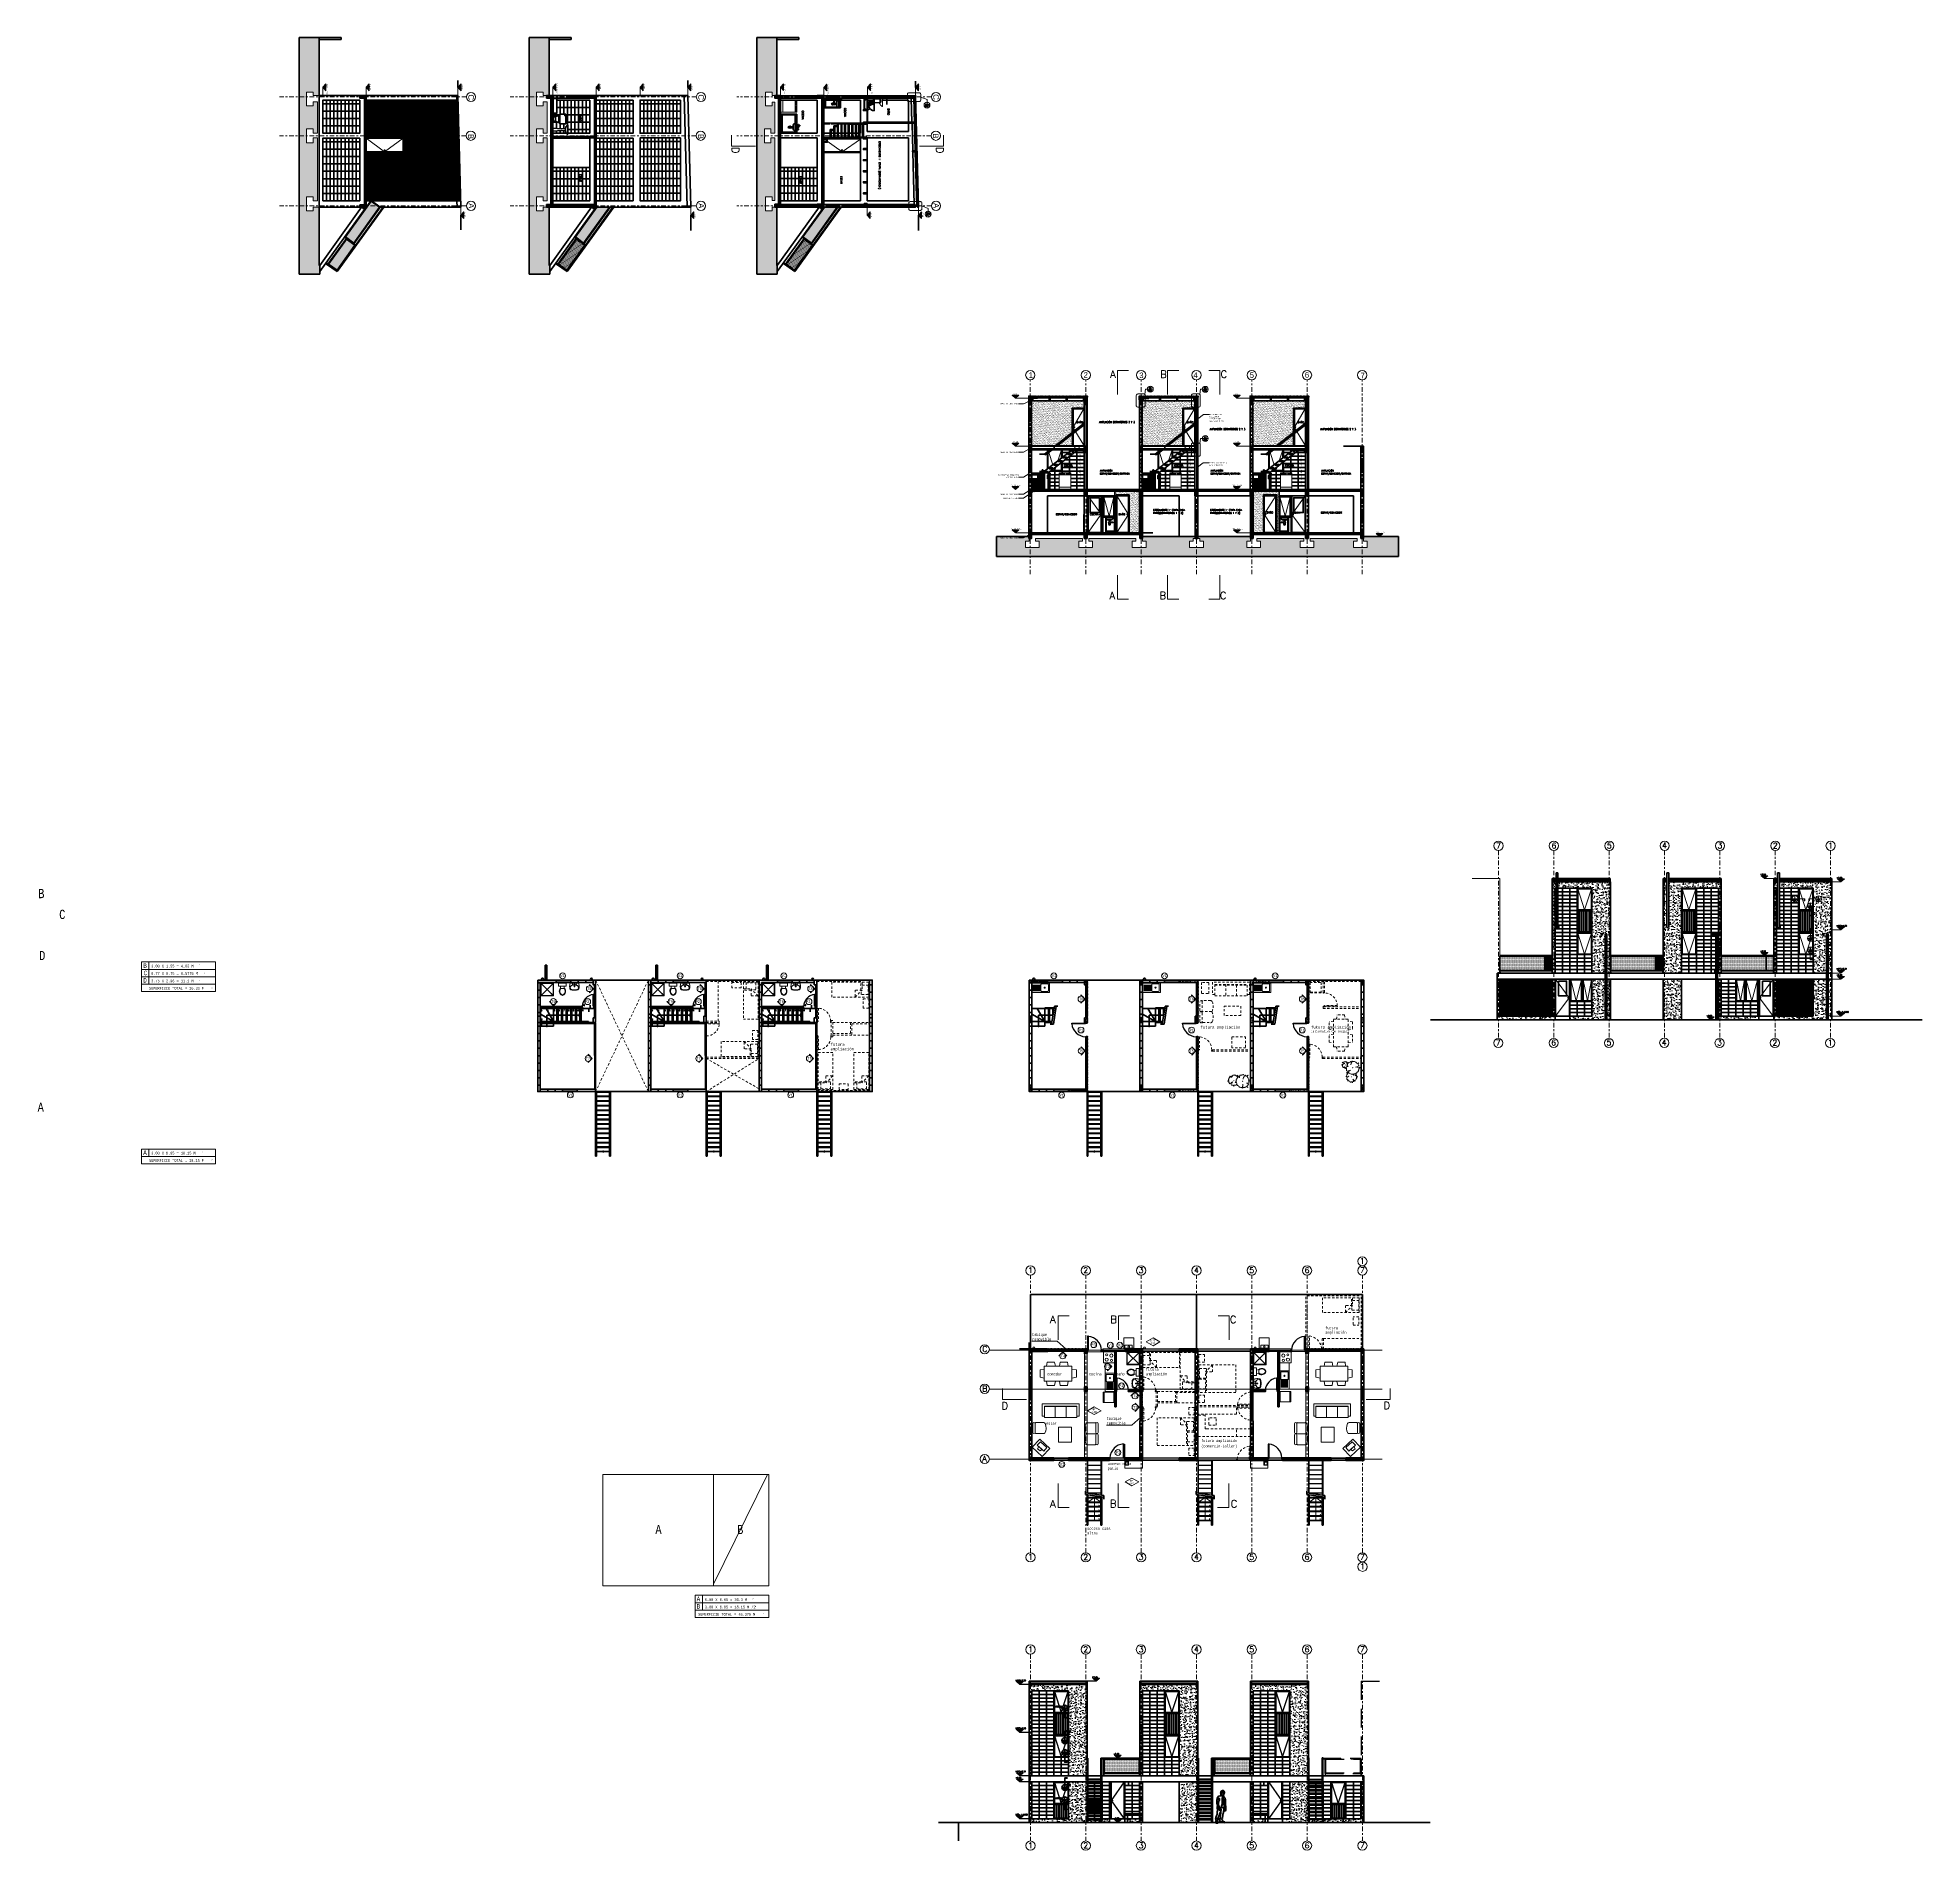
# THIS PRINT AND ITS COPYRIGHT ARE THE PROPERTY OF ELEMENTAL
# Model space of a CAD drawing. Header units: metres. Extents: x -87 to 15, y -108 to -10.
import ezdxf
from ezdxf.enums import TextEntityAlignment as Align

# ---------------------------------------------------------------- set-up
doc = ezdxf.new("R2010")
doc.units = ezdxf.units.M
doc.header["$LTSCALE"] = 5
doc.header["$MEASUREMENT"] = 0
doc.linetypes.add('CENTER', pattern=[2, 1.25, -0.25, 0.25, -0.25])
doc.linetypes.add('HIDDEN', pattern=[0.375, 0.25, -0.125])
doc.layers.get('0').update_dxf_attribs({"color": 30})
for name, color, linetype, lineweight in [('A-ANNO-SYMB', 3, 'Continuous', 18), ('A-ANNO-TEXT', 3, 'Continuous', 18), ('A-DOOR-FULL', 4, 'Continuous', 25), ('A-ELEV-MBE1', 7, 'Continuous', 35), ('A-ELEV-MBE2', 4, 'Continuous', 25), ('A-ELEV-PATT', 8, 'Continuous', 18), ('A-FLOR-FTPT', 6, 'Continuous', 70), ('A-FLOR-LEVL', 7, 'Continuous', 35), ('A-FLOR-OVHD', 3, 'HIDDEN', 18), ('A-FLOR-PATT', 8, 'Continuous', 18), ('A-FURN', 8, 'Continuous', 18), ('A-GLAZ-FULL', 4, 'Continuous', 25), ('A-SECT-MCUT', 7, 'Continuous', 35), ('A-SECT-PATT', 8, 'Continuous', 18), ('A-WALL-FULL', 7, 'Continuous', 35), ('freecad trace layer', 30, 'Continuous', 100)]:
    doc.layers.add(name, color=color, linetype=linetype, lineweight=lineweight)
doc.styles.add('E-ARIAL', font='arial.ttf')
doc.styles.add('E-ROMANS', font='romans.shx', dxfattribs={"width": 0.8})
doc.styles.add('planta 2$0$COTAS', font='romans.shx', dxfattribs={"height": 0.07})
doc.styles.add('planta 3$0$COTAS', font='romans.shx', dxfattribs={"height": 0.07})
doc.dimstyles.new('E-0050_TICK_12', dxfattribs={"dimscale": 0.001, "dimtxt": 60, "dimasz": 60, "dimexe": 30, "dimexo": 20, "dimgap": 30, "dimtad": 0, "dimzin": 0, "dimdsep": 46, "dimtxsty": 'E-ROMANS', "dimblk": 'OBLIQUE', "dimcen": 30, "dimclrd": 256, "dimclre": 256, "dimclrt": 256, "dimadec": 0, "dimazin": 0, "dimtfac": 1, "dimtmove": 1, "dimatfit": 3, "dimldrblk": 'OPEN90', "dimfxl": 1, "dimtfill": 1, "dimtolj": 1, "dimtzin": 0, "dimlwd": -1, "dimarcsym": 0})
pattern_1 = [(50, (1e-13, 20), (0.091092334, -0.00796954), [0.009525, -0.104775]), (355, (1e-13, 20), (-0.01762141, 0.09552832), [0.00762, -0.08382]), (100.451, (0.00759, 19.99934), (0.07347125, 0.08755834), [0.008095, -0.089045]), (46.1842, (1e-13, 20.0254), (0.13553952, -0.02102116), [0.0142875, -0.1571625]), (96.6356, (0.0113, 20.02365), (0.11870212, 0.12371278), [0.0121425, -0.1335675]), (351.184, (1e-13, 20.0254), (0.1187023, 0.12371256), [0.01143, -0.12573]), (21, (0.0127, 20.01905), (0.07580744, -0.05113276), [0.009525, -0.104775]), (326, (0.0127, 20.01905), (0.03090101, 0.09209398), [0.00762, -0.08382]), (71.4514, (0.01902, 20.01479), (0.106708245, 0.04096143), [0.008095, -0.089045]), (37.5, (1e-13, 20), (0.001544302, 0.04227752), [0, -0.082804, 0, -0.08509, 0, -0.0841375]), (7.5, (1e-13, 20), (0.033409831, 0.050090287), [0, -0.048514, 0, -0.080899, 0, -0.0320675]), (327.5, (-0.02832, 20), (0.067795298, -0.002864372), [0, -0.03175, 0, -0.09906, 0, -0.131445]), (317.5, (-0.04102, 20), (0.07406459, 0.012713246), [0, -0.041275, 0, -0.065786, 0, -0.093345])]
pattern_2 = [(50, (0, 0), (0.091092334, -0.00796954), [0.009525, -0.104775]), (355, (0, 0), (-0.01762141, 0.09552832), [0.00762, -0.08382]), (100.451, (0.00759, -0.00066), (0.07347125, 0.08755834), [0.008095, -0.089045]), (46.1842, (0, 0.0254), (0.13553952, -0.02102116), [0.0142875, -0.1571625]), (96.6356, (0.0113, 0.02365), (0.11870212, 0.12371278), [0.0121425, -0.1335675]), (351.184, (0, 0.0254), (0.1187023, 0.12371256), [0.01143, -0.12573]), (21, (0.0127, 0.01905), (0.07580744, -0.05113276), [0.009525, -0.104775]), (326, (0.0127, 0.01905), (0.03090101, 0.09209398), [0.00762, -0.08382]), (71.4514, (0.01902, 0.01479), (0.106708245, 0.04096143), [0.008095, -0.089045]), (37.5, (0, 0), (0.001544302, 0.04227752), [0, -0.082804, 0, -0.08509, 0, -0.0841375]), (7.5, (0, 0), (0.033409831, 0.050090287), [0, -0.048514, 0, -0.080899, 0, -0.0320675]), (327.5, (-0.02832, 0), (0.067795298, -0.002864372), [0, -0.03175, 0, -0.09906, 0, -0.131445]), (317.5, (-0.04102, 0), (0.07406459, 0.012713246), [0, -0.041275, 0, -0.065786, 0, -0.093345])]
pattern_3 = [(50, (0, 0), (0.3643693, -0.0318782), [0.0381, -0.4191]), (355, (0, 0), (-0.0704857, 0.3821133), [0.03048, -0.33528]), (100.451, (0.03036, -0.00266), (0.293885, 0.3502334), [0.03238, -0.35618]), (46.1842, (0, 0.1016), (0.542158, -0.0840847), [0.05715, -0.62865]), (96.6356, (0.0452, 0.0946), (0.4748085, 0.494851), [0.04857, -0.53427]), (351.184, (0, 0.1016), (0.4748092, 0.4948502), [0.04572, -0.50292]), (21, (0.0508, 0.0762), (0.30322976, -0.204531), [0.0381, -0.4191]), (326, (0.0508, 0.0762), (0.123604, 0.3683759), [0.03048, -0.33528]), (71.4514, (0.07607, 0.05916), (0.426833, 0.1638457), [0.03238, -0.35618]), (37.5, (0, 0), (0.0061772, 0.16911008), [0, -0.331216, 0, -0.34036, 0, -0.33655]), (7.5, (0, 0), (0.13363933, 0.20036115), [0, -0.194056, 0, -0.323596, 0, -0.12827]), (327.5, (-0.11328, 0), (0.27118119, -0.01145749), [0, -0.127, 0, -0.39624, 0, -0.52578]), (317.5, (-0.16408, 0), (0.29625836, 0.050853), [0, -0.1651, 0, -0.263144, 0, -0.37338])]
pattern_4 = [(360, (-49.982535, -115.03881), (0.015875, 0.03175), [0, -0.03175])]
pattern_5 = [(360, (-23.307987, -115.03881), (0.015875, 0.03175), [0, -0.03175])]
pattern_6 = [(50, (-23.303, -126.51506), (0.3643693, -0.0318782), [0.0381, -0.4191]), (355, (-23.303, -126.51506), (-0.0704857, 0.3821133), [0.03048, -0.33528]), (100.451, (-23.27262, -126.5177), (0.293885, 0.3502334), [0.03238, -0.35618]), (46.1842, (-23.303, -126.41346), (0.542158, -0.0840847), [0.05715, -0.62865]), (96.6356, (-23.2578, -126.42047), (0.4748085, 0.494851), [0.04857, -0.53427]), (351.184, (-23.303, -126.41346), (0.4748092, 0.4948502), [0.04572, -0.50292]), (21, (-23.2522, -126.43886), (0.3032298, -0.204531), [0.0381, -0.4191]), (326, (-23.2522, -126.43886), (0.123604, 0.368376), [0.03048, -0.33528]), (71.4514, (-23.22692, -126.4559), (0.426833, 0.1638457), [0.03238, -0.35618]), (37.5, (-23.30299, -126.51506), (0.0061772, 0.16911008), [0, -0.331216, 0, -0.34036, 0, -0.33655]), (7.5, (-23.30299, -126.51506), (0.13363933, 0.20036115), [0, -0.194056, 0, -0.323596, 0, -0.12827]), (327.5, (-23.41627, -126.51506), (0.2711812, -0.01145749), [0, -0.127, 0, -0.39624, 0, -0.52578]), (317.5, (-23.46707, -126.51506), (0.29625836, 0.050853), [0, -0.1651, 0, -0.263144, 0, -0.37338])]
pattern_7 = [(272.91694, (-50.138073, -5.202707), (0.025603712, -0.011211598), [0, -0.025])]
pattern_8 = [(45, (-35.186701, -38.129995), (-0.01767767, 0.01767767), [])]
pattern_9 = [(45, (-50.138073, -5.202707), (-0.01767767, 0.01767767), [])]
pattern_10 = [(37.5, (-35.1867, -38.129995), (-0.00314967, 0.0963412), [0, -0.076, 0, -0.085, 0, -0.08125]), (7.5, (-35.1867, -38.13), (0.0884888, 0.1411073), [0, -0.041, 0, -0.0685, 0, -0.02625]), (327.5, (-35.2482, -38.129995), (0.1557071, 0.00028295), [0, -0.025, 0, -0.09, 0, -0.1175]), (317.5, (-35.2482, -38.13), (0.1503063, 0.0438838), [0, -0.0125, 0, -0.059, 0, -0.0675])]
pattern_11 = [(0, (-82.26062, -40.94572), (0.03125, 0.0625), [0, -0.0625])]
pattern_12 = [(270, (-60.52144, -10.004997), (0.0625, -0.03125), [0, -0.0625])]

# ---------------------------------------------------------------- blocks, each defined once
blk = doc.blocks.new('_Oblique')
at = {"color": 0, "linetype": 'ByBlock', "lineweight": -2}
blk.add_line((-0.5, -0.5), (0.5, 0.5), dxfattribs=at)
blk = doc.blocks.new('_Open90')
at = {"color": 0, "linetype": 'ByBlock', "lineweight": -2}
for p, q in [((0, 0), (-1, 0)), ((-0.5, 0.5), (0, 0)), ((0, 0), (-0.5, -0.5))]:
    blk.add_line(p, q, dxfattribs=at)

msp = doc.modelspace()

# ---------------------------------------------------------------- hatches: boundary and pattern name
at = {"layer": 'A-ELEV-PATT'}
h = msp.add_hatch(dxfattribs=at)
h.set_pattern_fill('AR-CONC', color=256, scale=0.002, angle=180, style=0)
h.set_pattern_definition(pattern_6)
h.paths.add_polyline_path([(-4.89, -56.52), (-4.89, -56.32), (-4.89, -56.12), (-4.84, -56.12), (-4.84, -55.78), (-5.04, -55.78), (-5.04, -55.79), (-5.04, -60.72), (-4.89, -60.72), (-4.89, -60.52), (-4.89, -60.32), (-4.89, -60.12), (-4.89, -59.92), (-4.89, -59.72), (-4.89, -59.52), (-4.89, -59.32), (-4.89, -59.12), (-4.89, -58.92), (-4.89, -58.72), (-4.89, -58.52), (-4.89, -58.32), (-4.89, -58.12), (-4.89, -57.92), (-4.89, -57.72), (-4.89, -57.52), (-4.89, -57.32), (-4.89, -57.12), (-4.89, -56.92), (-4.89, -56.72)])
h.paths.add_polyline_path([(-1.89, -55.92), (-1.89, -55.78), (-4.74, -55.78), (-4.74, -56.12), (-4.49, -56.12), (-4.09, -56.12), (-3.69, -56.12), (-3.19, -56.12), (-2.89, -56.12), (-2.89, -57.32), (-2.89, -58.57), (-2.89, -59.72), (-2.89, -59.92), (-2.89, -60.12), (-2.89, -60.32), (-2.89, -60.52), (-2.89, -60.72), (-2.18, -60.72), (-2.18, -58.57), (-2.08, -58.57), (-2.08, -60.72), (-1.89, -60.72)])
h.paths.add_polyline_path([(-2.3, -58.62, -1), (-2.38, -58.62, -1)], flags=16)
h = msp.add_hatch(dxfattribs=at)
h.set_pattern_fill('AR-CONC', color=256, scale=0.002, angle=180, style=0)
h.set_pattern_definition(pattern_6)
h.paths.add_polyline_path([(1.97, -57.27), (1.97, -56.32), (1.97, -56.32), (1.97, -56.12), (2.47, -56.12), (2.77, -56.12), (3.17, -56.12), (3.57, -56.12), (3.97, -56.12), (3.97, -56.32), (3.97, -60.52), (3.97, -60.52), (3.97, -60.72), (4.11, -60.72), (4.11, -59.8), (4.11, -55.92), (4.11, -55.78), (1.27, -55.78), (1.27, -58.26), (1.17, -58.26), (1.17, -55.78), (0.97, -55.78), (0.97, -55.79), (0.97, -60.72), (1.97, -60.72), (1.97, -60.52), (1.97, -60.32), (1.97, -60.12), (1.97, -59.92), (1.97, -59.72), (1.97, -58.57)])
h = msp.add_hatch(dxfattribs=at)
h.set_pattern_fill('ANSI31', color=256, scale=0.005, angle=585, style=0)
h.set_pattern_definition([(270, (210.952632, -187.262708), (0.015875, -5e-17), [])])
h.paths.add_polyline_path([(6.29, -55.44), (6.47, -55.6), (6.65, -55.44)])
h = msp.add_hatch(dxfattribs=at)
h.set_pattern_fill('AR-CONC', color=256, scale=0.002, angle=180, style=0)
h.set_pattern_definition(pattern_6)
h.paths.add_polyline_path([(6.97, -60.72), (7.11, -60.72), (7.11, -60.52), (7.11, -60.32), (7.11, -60.12), (7.11, -59.92), (7.11, -59.72), (7.11, -59.52), (7.11, -59.32), (7.11, -59.12), (7.11, -58.92), (7.11, -58.72), (7.11, -58.52), (7.11, -58.32), (7.11, -58.12), (7.11, -57.92), (7.11, -57.72), (7.11, -57.52), (7.11, -57.32), (7.11, -57.12), (7.11, -56.92), (7.11, -56.72), (7.11, -56.52), (7.11, -56.32), (7.11, -56.12), (7.17, -56.12), (7.17, -55.78), (6.97, -55.78), (6.97, -55.82)])
h.paths.add_polyline_path([(9.11, -60.72), (9.82, -60.72), (9.82, -58.57), (9.92, -58.57), (9.92, -60.72), (10.11, -60.72), (10.11, -55.92), (10.11, -55.78), (7.27, -55.78), (7.27, -56.12), (7.51, -56.12), (7.91, -56.12), (8.31, -56.12), (8.81, -56.12), (9.11, -56.12), (9.11, -57.32), (9.11, -57.35), (9.11, -58.57), (9.11, -59.72)])
h.paths.add_polyline_path([(9.62, -58.62, -1), (9.7, -58.62, -1)], flags=16)
h = msp.add_hatch(dxfattribs=at)
h.set_pattern_fill('ANSI31', color=256, scale=0.005, angle=585, style=0)
h.set_pattern_definition([(270, (215.095132, -187.442708), (0.015875, -5e-17), [])])
h.paths.add_polyline_path([(10.43, -55.62), (10.61, -55.78), (10.8, -55.62)])
h = msp.add_hatch(dxfattribs=at)
h.set_pattern_fill('ANSI31', color=256, scale=0.02, angle=405, style=0)
h.set_pattern_definition([(90, (-23.307987, -115.03881), (-0.0635, 4e-17), [])])
h.paths.add_polyline_path([(-3.66, -58.49), (-3.22, -58.49), (-2.92, -58.49), (-2.92, -57.35), (-3.22, -57.35), (-3.66, -57.35)])
h = msp.add_hatch(dxfattribs=at)
h.set_pattern_fill('ANSI31', color=256, scale=0.02, angle=405, style=0)
h.set_pattern_definition([(90, (-17.647987, -115.03881), (-0.0635, 5e-17), [])])
h.paths.add_polyline_path([(2, -58.49), (2.44, -58.49), (2.74, -58.49), (2.74, -57.35), (2.44, -57.35), (2, -57.35)])
h = msp.add_hatch(dxfattribs=at)
h.set_pattern_fill('ANSI31', color=256, scale=0.02, angle=405, style=0)
h.set_pattern_definition([(90, (-11.308395, -115.03881), (-0.0635, 5e-17), [])])
h.paths.add_polyline_path([(8.34, -58.49), (8.78, -58.49), (9.08, -58.49), (9.08, -57.35), (8.78, -57.35), (8.34, -57.35)])
h = msp.add_hatch(dxfattribs=at)
h.set_pattern_fill('ANSI31', color=256, scale=0.005, angle=585, style=0)
h.set_pattern_definition([(270, (215.095132, -190.042708), (0.015875, -5e-17), [])])
h.paths.add_polyline_path([(10.43, -58.22), (10.61, -58.38), (10.8, -58.22)])
h = msp.add_hatch(dxfattribs=at)
h.set_pattern_fill('DOTS', color=256, scale=0.02, angle=360, style=0)
h.set_pattern_definition(pattern_5)
h.paths.add_polyline_path([(-7.88, -60.59), (-5.44, -60.59), (-5.44, -59.8), (-7.88, -59.8)])
h = msp.add_hatch(dxfattribs=at)
h.set_pattern_fill('DOTS', color=256, scale=0.02, angle=360, style=0)
h.set_pattern_definition([(360, (-23.302308, -110.708945), (0.015875, 0.03175), [0, -0.03175])])
h.paths.add_polyline_path([(-5.44, -60.59), (-5.05, -60.59), (-5.05, -59.8), (-5.44, -59.8)])
h = msp.add_hatch(dxfattribs=at)
h.set_pattern_fill('DOTS', color=256, scale=0.02, angle=360, style=0)
h.set_pattern_definition(pattern_5)
h.paths.add_polyline_path([(-1.87, -60.59), (0.56, -60.59), (0.56, -59.8), (-1.87, -59.8)])
h = msp.add_hatch(dxfattribs=at)
h.set_pattern_fill('DOTS', color=256, scale=0.02, angle=360, style=0)
h.set_pattern_definition(pattern_5)
h.paths.add_polyline_path([(0.56, -60.59), (0.96, -60.59), (0.96, -59.8), (0.56, -59.8)])
h = msp.add_hatch(dxfattribs=at)
h.set_pattern_fill('DOTS', color=256, scale=0.02, angle=360, style=0)
h.set_pattern_definition(pattern_4)
h.paths.add_polyline_path([(4.12, -60.59), (6.56, -60.59), (6.56, -59.8), (4.12, -59.8)])
h = msp.add_hatch(dxfattribs=at)
h.set_pattern_fill('ANSI31', color=256, scale=0.005, angle=585, style=0)
h.set_pattern_definition([(270, (210.952632, -191.432708), (0.015875, -5e-17), [])])
h.paths.add_polyline_path([(6.29, -59.61), (6.47, -59.77), (6.65, -59.61)])
h = msp.add_hatch(dxfattribs=at)
h.set_pattern_fill('DOTS', color=256, scale=0.02, angle=360, style=0)
h.set_pattern_definition(pattern_4)
h.paths.add_polyline_path([(6.56, -60.59), (6.95, -60.59), (6.95, -59.8), (6.56, -59.8)])
h = msp.add_hatch(dxfattribs=at)
h.set_pattern_fill('AR-CONC', color=256, scale=0.002, angle=180, style=0)
h.set_pattern_definition(pattern_6)
h.paths.add_polyline_path([(-8.03, -63.26), (-4.89, -63.26), (-4.89, -61.06), (-4.94, -61.06), (-5.03, -61.06), (-5.03, -63.06), (-7.89, -63.06), (-7.89, -61.06), (-8.03, -61.06)])
h = msp.add_hatch(dxfattribs=at)
h.set_pattern_fill('AR-CONC', color=256, scale=0.002, angle=180, style=0)
h.set_pattern_definition([(50, (-23.303, -126.51506), (0.3643693, -0.0318782), [0.0381, -0.4191]), (355, (-23.303, -126.51506), (-0.0704857, 0.3821133), [0.03048, -0.33528]), (100.451, (-23.27262, -126.5177), (0.293885, 0.3502334), [0.03238, -0.35618]), (46.1842, (-23.303, -126.41346), (0.542158, -0.0840847), [0.05715, -0.62865]), (96.6356, (-23.2578, -126.42047), (0.4748085, 0.494851), [0.04857, -0.53427]), (351.184, (-23.303, -126.41346), (0.474809, 0.4948502), [0.04572, -0.50292]), (21, (-23.2522, -126.43886), (0.3032298, -0.204531), [0.0381, -0.4191]), (326, (-23.2522, -126.43886), (0.123604, 0.368376), [0.03048, -0.33528]), (71.4514, (-23.22692, -126.4559), (0.426833, 0.1638457), [0.03238, -0.35618]), (37.5, (-23.30299, -126.51506), (0.0061772, 0.16911008), [0, -0.331216, 0, -0.34036, 0, -0.33655]), (7.5, (-23.30299, -126.51506), (0.13363933, 0.20036115), [0, -0.194056, 0, -0.323596, 0, -0.12827]), (327.5, (-23.41627, -126.51506), (0.2711812, -0.0114575), [0, -0.127, 0, -0.39624, 0, -0.52578]), (317.5, (-23.46707, -126.51506), (0.2962584, 0.050853), [0, -0.1651, 0, -0.263144, 0, -0.37338])])
h.paths.add_polyline_path([(-4.09, -63.26), (-2.18, -63.26), (-2.18, -61.06), (-2.89, -61.06), (-2.89, -62.26), (-2.89, -62.46), (-2.89, -62.66), (-2.89, -62.86), (-2.89, -63.06), (-3.29, -63.06), (-3.69, -63.06), (-4.09, -63.06)])
h.paths.add_polyline_path([(-2.08, -63.26), (-1.89, -63.26), (-1.89, -61.06), (-2.08, -61.06)])
h = msp.add_hatch(dxfattribs=at)
h.set_pattern_fill('AR-CONC', color=256, scale=0.002, angle=360, style=0)
h.set_pattern_definition([(50, (-23.298, -115.0288), (0.3643693, -0.0318782), [0.0381, -0.4191]), (355, (-23.298, -115.0288), (-0.0704857, 0.3821133), [0.03048, -0.33528]), (100.451, (-23.26762, -115.03147), (0.293885, 0.3502334), [0.03238, -0.35618]), (46.1842, (-23.298, -114.9272), (0.542158, -0.0840847), [0.05715, -0.62865]), (96.6356, (-23.2528, -114.9342), (0.4748085, 0.494851), [0.04857, -0.53427]), (351.184, (-23.298, -114.9272), (0.474809, 0.49485), [0.04572, -0.50292]), (21, (-23.2472, -114.9526), (0.3032298, -0.204531), [0.0381, -0.4191]), (326, (-23.2472, -114.9526), (0.123604, 0.368376), [0.03048, -0.33528]), (71.4514, (-23.22192, -114.96965), (0.426833, 0.1638457), [0.03238, -0.35618]), (37.5, (-23.29799, -115.02881), (0.0061772, 0.16911008), [0, -0.331216, 0, -0.34036, 0, -0.33655]), (7.5, (-23.29799, -115.02881), (0.1336393, 0.20036115), [0, -0.194056, 0, -0.323596, 0, -0.12827]), (327.5, (-23.41127, -115.02881), (0.2711812, -0.0114575), [0, -0.127, 0, -0.39624, 0, -0.52578]), (317.5, (-23.46207, -115.0288), (0.2962584, 0.050853), [0, -0.1651, 0, -0.263144, 0, -0.37338])])
h.paths.add_polyline_path([(0.97, -63.26), (1.97, -63.26), (1.97, -61.06), (1.02, -61.06), (0.97, -61.06)])
h = msp.add_hatch(dxfattribs=at)
h.set_pattern_fill('AR-CONC', color=256, scale=0.002, angle=180, style=0)
h.set_pattern_definition(pattern_6)
h.paths.add_polyline_path([(3.97, -63.26), (6.16, -63.26), (6.16, -63.06), (4.11, -63.06), (4.11, -62.86), (4.11, -62.66), (4.11, -62.46), (4.11, -62.26), (4.11, -62.06), (4.11, -61.86), (4.11, -61.66), (4.11, -61.46), (4.11, -61.26), (4.11, -61.06), (3.97, -61.06)])
h.paths.add_polyline_path([(6.97, -63.26), (9.82, -63.26), (9.82, -61.06), (9.11, -61.06), (9.11, -63.06), (7.11, -63.06), (7.11, -61.06), (6.98, -61.06), (6.97, -61.06)])
h.paths.add_polyline_path([(9.92, -63.26), (10.11, -63.26), (10.11, -62.5), (10.11, -61.06), (9.92, -61.06)])
h = msp.add_hatch(dxfattribs=at)
h.set_pattern_fill('ANSI31', color=256, scale=0.005, angle=585, style=0)
h.set_pattern_definition([(270, (215.095132, -192.382708), (0.015875, -5e-17), [])])
h.paths.add_polyline_path([(10.43, -60.56), (10.61, -60.72), (10.8, -60.56)])
h = msp.add_hatch(dxfattribs=at)
h.set_pattern_fill('ANSI31', color=256, scale=0.005, angle=585, style=0)
h.set_pattern_definition([(270, (215.095132, -192.722708), (0.015875, -5e-17), [])])
h.paths.add_polyline_path([(10.43, -60.9), (10.61, -61.06), (10.8, -60.9)])
h = msp.add_hatch(dxfattribs=at)
h.set_pattern_fill('ANSI31', color=256, scale=0.005, angle=585, style=0)
h.set_pattern_definition([(270, (208.036309, -194.922708), (0.015875, -5e-17), [])])
h.paths.add_polyline_path([(3.37, -63.1), (3.55, -63.26), (3.74, -63.1)])
h = msp.add_hatch(dxfattribs=at)
h.set_pattern_fill('ANSI31', color=256, scale=0.005, angle=585, style=0)
h.set_pattern_definition([(270, (215.095132, -194.722708), (0.015875, -5e-17), [])])
h.paths.add_polyline_path([(10.43, -62.9), (10.61, -63.06), (10.8, -62.9)])
h = msp.add_hatch(dxfattribs=at)
h.set_pattern_fill('ANSI31', color=256, scale=0.005, angle=225, style=0)
h.set_pattern_definition([(270, (174.708959, -230.789892), (0.015875, -4e-17), [])])
h.paths.add_polyline_path([(-29.96, -98.96), (-29.77, -99.12), (-29.59, -98.96)])
h = msp.add_hatch(dxfattribs=at)
h.set_pattern_fill('ANSI31', color=256, scale=0.005, angle=225, style=0)
h.set_pattern_definition([(270, (170.568959, -230.969892), (0.015875, -4e-17), [])])
h.paths.add_polyline_path([(-34.1, -99.14), (-33.91, -99.3), (-33.73, -99.14)])
h = msp.add_hatch(dxfattribs=at)
h.set_pattern_fill('AR-CONC', color=256, scale=0.002, style=0)
h.set_pattern_definition(pattern_3)
h.paths.add_polyline_path([(-30.27, -99.3), (-33.41, -99.3), (-33.41, -104.24), (-33.27, -104.24), (-33.27, -104.04), (-33.27, -103.84), (-33.27, -103.64), (-33.27, -103.44), (-33.27, -103.24), (-33.27, -103.04), (-33.27, -102.84), (-33.27, -102.64), (-33.27, -102.44), (-33.27, -102.24), (-33.27, -102.04), (-33.27, -101.84), (-33.27, -101.64), (-33.27, -101.44), (-33.27, -101.24), (-33.27, -101.04), (-33.27, -100.84), (-33.27, -100.64), (-33.27, -100.44), (-33.27, -100.24), (-33.27, -100.04), (-33.27, -99.84), (-33.27, -99.64), (-32.87, -99.64), (-32.47, -99.64), (-32.07, -99.64), (-31.27, -99.64), (-31.27, -104.24), (-30.27, -104.24), (-30.27, -103.29)])
h = msp.add_hatch(dxfattribs=at)
h.set_pattern_fill('AR-CONC', color=256, scale=0.002, style=0)
h.set_pattern_definition(pattern_3)
h.paths.add_polyline_path([(-25.27, -102.09), (-25.27, -103.24), (-25.27, -103.44), (-25.27, -103.64), (-25.27, -103.84), (-25.27, -104.04), (-25.27, -104.24), (-24.27, -104.24), (-24.27, -103.29), (-24.27, -99.3), (-27.41, -99.3), (-27.41, -104.24), (-27.27, -104.24), (-27.27, -104.04), (-27.27, -103.84), (-27.27, -103.64), (-27.27, -103.44), (-27.27, -103.24), (-27.27, -103.04), (-27.27, -102.84), (-27.27, -99.64), (-26.87, -99.64), (-26.47, -99.64), (-26.07, -99.64), (-25.77, -99.64), (-25.27, -99.64), (-25.27, -100.79)])
h = msp.add_hatch(dxfattribs=at)
h.set_pattern_fill('AR-CONC', color=256, scale=0.002, style=0)
h.set_pattern_definition(pattern_3)
h.paths.add_polyline_path([(-19.27, -102.09), (-19.27, -103.24), (-19.27, -103.44), (-19.27, -103.64), (-19.27, -103.84), (-19.27, -104.04), (-19.27, -104.24), (-18.27, -104.24), (-18.27, -99.3), (-21.41, -99.3), (-21.41, -104.24), (-21.27, -104.24), (-21.27, -104.04), (-21.27, -103.84), (-21.27, -103.64), (-21.27, -103.44), (-21.27, -103.24), (-21.27, -103.04), (-21.27, -102.84), (-21.27, -99.64), (-19.27, -99.64), (-19.27, -100.79)])
h = msp.add_hatch(dxfattribs=at)
h.set_pattern_fill('ANSI31', color=256, scale=0.02, angle=45, style=0)
h.set_pattern_definition([(90, (-0.239126, 29.27455), (-0.0635, 7e-18), [])])
h.paths.add_polyline_path([(-31.3, -100.87), (-31.74, -100.87), (-32.04, -100.87), (-32.04, -102.01), (-31.74, -102.01), (-31.3, -102.01)])
h = msp.add_hatch(dxfattribs=at)
h.set_pattern_fill('ANSI31', color=256, scale=0.02, angle=45, style=0)
h.set_pattern_definition([(90, (5.760874, 29.27455), (-0.0635, 7e-18), [])])
h.paths.add_polyline_path([(-25.3, -100.87), (-25.74, -100.87), (-26.04, -100.87), (-26.04, -102.01), (-25.74, -102.01), (-25.3, -102.01)])
h = msp.add_hatch(dxfattribs=at)
h.set_pattern_fill('ANSI31', color=256, scale=0.02, angle=45, style=0)
h.set_pattern_definition([(90, (11.760874, 29.27455), (-0.0635, 7e-18), [])])
h.paths.add_polyline_path([(-19.3, -100.87), (-19.74, -100.87), (-20.04, -100.87), (-20.04, -102.01), (-19.74, -102.01), (-19.3, -102.01)])
h = msp.add_hatch(dxfattribs=at)
h.set_pattern_fill('ANSI31', color=256, scale=0.005, angle=225, style=0)
h.set_pattern_definition([(270, (170.568959, -233.569892), (0.015875, -4e-17), [])])
h.paths.add_polyline_path([(-34.1, -101.74), (-33.91, -101.9), (-33.73, -101.74)])
h = msp.add_hatch(dxfattribs=at)
h.set_pattern_fill('ANSI31', color=256, scale=0.005, angle=225, style=0)
h.set_pattern_definition([(270, (175.880308, -234.959892), (0.015875, -4e-17), [])])
h.paths.add_polyline_path([(-28.79, -103.13), (-28.6, -103.29), (-28.42, -103.13)])
h = msp.add_hatch(dxfattribs=at)
h.set_pattern_fill('ANSI31', color=256, scale=0.005, angle=225, style=0)
h.set_pattern_definition([(270, (170.568959, -235.909892), (0.015875, -4e-17), [])])
h.paths.add_polyline_path([(-34.1, -104.08), (-33.91, -104.24), (-33.73, -104.08)])
h = msp.add_hatch(dxfattribs=at)
h.set_pattern_fill('DOTS', color=256, scale=0.02, style=0)
h.set_pattern_definition([(0, (11.19992, 6e-14), (0.015875, 0.03175), [0, -0.03175])])
h.paths.add_polyline_path([(-29.34, -103.35), (-29.34, -104.09), (-27.45, -104.09), (-27.45, -103.35)])
h = msp.add_hatch(dxfattribs=at)
h.set_pattern_fill('DOTS', color=256, scale=0.02, style=0)
h.set_pattern_definition([(0, (17.19992, 1e-13), (0.015875, 0.03175), [0, -0.03175])])
h.paths.add_polyline_path([(-23.34, -103.35), (-23.34, -104.09), (-21.45, -104.09), (-21.45, -103.35)])
h = msp.add_hatch(dxfattribs=at)
h.set_pattern_fill('ANSI31', color=256, scale=0.005, angle=225, style=0)
h.set_pattern_definition([(270, (170.568959, -236.249892), (0.015875, -4e-17), [])])
h.paths.add_polyline_path([(-34.1, -104.42), (-33.91, -104.58), (-33.73, -104.42)])
h = msp.add_hatch(dxfattribs=at)
h.set_pattern_fill('AR-CONC', color=256, scale=0.002, style=0)
h.set_pattern_definition(pattern_3)
h.paths.add_polyline_path([(-31.27, -105.78), (-31.27, -106.58), (-33.26, -106.58), (-33.27, -106.58), (-33.27, -106.38), (-33.27, -106.18), (-33.27, -105.98), (-33.27, -105.78), (-33.27, -105.58), (-33.27, -105.38), (-33.27, -105.18), (-33.27, -104.98), (-33.27, -104.78), (-33.27, -104.58), (-33.41, -104.58), (-33.41, -106.47), (-33.41, -106.78), (-33.41, -106.78), (-30.27, -106.78), (-30.27, -104.58), (-31.27, -104.58)])
h = msp.add_hatch(dxfattribs=at)
h.set_pattern_fill('AR-CONC', color=256, scale=0.002, style=0)
h.set_pattern_definition([(50, (-0.01, 0), (0.3643693, -0.0318782), [0.0381, -0.4191]), (355, (-0.01, 0), (-0.0704857, 0.3821133), [0.03048, -0.33528]), (100.451, (0.02036, -0.00266), (0.293885, 0.3502334), [0.03238, -0.35618]), (46.1842, (-0.01, 0.1016), (0.542158, -0.0840847), [0.05715, -0.62865]), (96.6356, (0.0352, 0.0946), (0.4748085, 0.494851), [0.04857, -0.53427]), (351.184, (-0.01, 0.1016), (0.4748092, 0.4948502), [0.04572, -0.50292]), (21, (0.0408, 0.0762), (0.3032298, -0.204531), [0.0381, -0.4191]), (326, (0.0408, 0.0762), (0.123604, 0.3683759), [0.03048, -0.33528]), (71.4514, (0.06607, 0.05916), (0.426833, 0.1638457), [0.03238, -0.35618]), (37.5, (-0.01, 0), (0.0061772, 0.16911008), [0, -0.331216, 0, -0.34036, 0, -0.33655]), (7.5, (-0.01, 0), (0.13363933, 0.20036115), [0, -0.194056, 0, -0.323596, 0, -0.12827]), (327.5, (-0.12328, 0), (0.27118119, -0.01145749), [0, -0.127, 0, -0.39624, 0, -0.52578]), (317.5, (-0.17408, 0), (0.29625836, 0.050853), [0, -0.1651, 0, -0.263144, 0, -0.37338])])
h.paths.add_polyline_path([(-24.27, -104.58), (-25.27, -104.58), (-25.27, -106.78), (-24.27, -106.78)])
h = msp.add_hatch(dxfattribs=at)
h.set_pattern_fill('AR-CONC', color=256, scale=0.002, style=0)
h.set_pattern_definition(pattern_3)
h.paths.add_polyline_path([(-21.41, -106.31), (-21.27, -106.31), (-21.27, -106.18), (-21.27, -105.98), (-21.27, -105.78), (-21.27, -105.58), (-21.27, -105.38), (-21.27, -105.18), (-21.27, -104.98), (-21.27, -104.78), (-21.27, -104.58), (-21.41, -104.58), (-21.41, -105.09)])
h.paths.add_polyline_path([(-18.27, -105.77), (-18.27, -104.58), (-19.27, -104.58), (-19.27, -104.78), (-19.27, -104.98), (-19.27, -105.18), (-19.27, -105.38), (-19.27, -105.58), (-19.27, -105.78), (-19.27, -105.98), (-19.27, -106.18), (-19.27, -106.38), (-19.27, -106.58), (-19.67, -106.58), (-19.67, -106.78), (-18.27, -106.78)])
h = msp.add_hatch(dxfattribs=at)
h.set_pattern_fill('AR-CONC', color=256, scale=0.002, style=0)
h.set_pattern_definition(pattern_3)
h.paths.add_polyline_path([(-18.22, -106.62), (-18.22, -106.77), (-17.52, -106.77), (-17.52, -106.62)])
h.paths.add_polyline_path([(-17.47, -106.58), (-17.47, -106.78), (-15.27, -106.78), (-15.27, -104.58), (-15.41, -104.58), (-15.41, -106.58)])
h = msp.add_hatch(dxfattribs=at)
h.set_pattern_fill('ANSI31', color=256, scale=0.02, angle=45, style=0)
h.set_pattern_definition([(90, (-0.01, 0), (-0.0635, 7e-18), [])])
h.paths.add_polyline_path([(-31.3, -105.81), (-32.04, -105.81), (-32.04, -106.55), (-31.3, -106.55)])
h = msp.add_hatch(dxfattribs=at)
h.set_pattern_fill('ANSI31', color=256, scale=0.02, angle=45, style=0)
h.set_pattern_definition([(90, (0, 0), (-0.0635, 7e-18), [])])
h.paths.add_polyline_path([(-17.02, -105.81), (-17.02, -106.55), (-16.28, -106.55), (-16.28, -105.81)])
h = msp.add_hatch(dxfattribs=at)
h.set_pattern_fill('ANSI31', color=256, scale=0.005, angle=225, style=0)
h.set_pattern_definition([(270, (170.568959, -238.249892), (0.015875, -4e-17), [])])
h.paths.add_polyline_path([(-34.1, -106.42), (-33.91, -106.58), (-33.73, -106.42)])
h = msp.add_hatch(dxfattribs=at)
h.set_pattern_fill('AR-CONC', color=256, scale=0.002, style=0)
h.set_pattern_definition(pattern_3)
h.paths.add_polyline_path([(-29.52, -106.62), (-30.22, -106.62), (-30.22, -106.77), (-29.52, -106.77)])
h.paths.add_polyline_path([(-29.06, -106.58), (-29.46, -106.58), (-29.47, -106.58), (-29.47, -106.78), (-29.06, -106.78)])
h.paths.add_polyline_path([(-27.41, -106.58), (-28.08, -106.58), (-28.08, -106.78), (-27.41, -106.78)])
h = msp.add_hatch(dxfattribs=at)
h.set_pattern_fill('ANSI31', color=256, scale=0.005, angle=225, style=0)
h.set_pattern_definition([(270, (175.880308, -238.449892), (0.015875, -4e-17), [])])
h.paths.add_polyline_path([(-28.79, -106.62), (-28.6, -106.78), (-28.42, -106.62)])
h = msp.add_hatch(dxfattribs=at)
h.set_pattern_fill('AR-CONC', color=256, scale=0.002, style=0)
h.set_pattern_definition(pattern_3)
h.paths.add_polyline_path([(-20.6, -106.58), (-20.86, -106.58), (-21.26, -106.58), (-21.26, -106.38), (-21.27, -106.38), (-21.27, -106.58), (-21.27, -106.78), (-20.6, -106.78)])
at = {"layer": 'A-FLOR-PATT'}
for points in [[(-59.04, -61.21), (-59.04, -61.2), (-59.06, -61.2), (-59.06, -61.23), (-59.04, -61.23), (-59.04, -61.23), (-59.06, -61.23), (-59.06, -61.21)], [(-59.06, -61.2), (-59.06, -61.23), (-59.04, -61.23), (-59.04, -61.23), (-59.06, -61.23), (-59.06, -61.21), (-59.04, -61.21), (-59.04, -61.2)], [(-59.06, -61.2), (-59.06, -61.23), (-59.04, -61.23), (-59.04, -61.23), (-59.06, -61.23), (-59.06, -61.21), (-59.04, -61.21), (-59.04, -61.2)], [(-59.06, -61.2), (-59.06, -61.23), (-59.04, -61.23), (-59.04, -61.23), (-59.06, -61.23), (-59.06, -61.21), (-59.04, -61.21), (-59.04, -61.2)], [(-58.27, -61.21), (-58.27, -61.2), (-58.26, -61.2), (-58.26, -61.23), (-58.27, -61.23), (-58.27, -61.23), (-58.26, -61.23), (-58.26, -61.21)], [(-58.26, -61.2), (-58.26, -61.23), (-58.27, -61.23), (-58.27, -61.23), (-58.26, -61.23), (-58.26, -61.21), (-58.27, -61.21), (-58.27, -61.2)], [(-58.26, -61.2), (-58.26, -61.23), (-58.27, -61.23), (-58.27, -61.23), (-58.26, -61.23), (-58.26, -61.21), (-58.27, -61.21), (-58.27, -61.2)], [(-58.26, -61.2), (-58.26, -61.23), (-58.27, -61.23), (-58.27, -61.23), (-58.26, -61.23), (-58.26, -61.21), (-58.27, -61.21), (-58.27, -61.2)], [(-52.72, -61.2), (-52.72, -61.23), (-52.7, -61.23), (-52.7, -61.23), (-52.72, -61.23), (-52.72, -61.21), (-52.7, -61.21), (-52.7, -61.2)], [(-52.7, -61.21), (-52.7, -61.2), (-52.72, -61.2), (-52.72, -61.23), (-52.7, -61.23), (-52.7, -61.23), (-52.72, -61.23), (-52.72, -61.21)], [(-51.92, -61.2), (-51.92, -61.23), (-51.93, -61.23), (-51.93, -61.23), (-51.92, -61.23), (-51.92, -61.21), (-51.93, -61.21), (-51.93, -61.2)], [(-51.93, -61.21), (-51.93, -61.2), (-51.92, -61.2), (-51.92, -61.23), (-51.93, -61.23), (-51.93, -61.23), (-51.92, -61.23), (-51.92, -61.21)], [(-47.04, -61.21), (-47.04, -61.2), (-47.06, -61.2), (-47.06, -61.23), (-47.04, -61.23), (-47.04, -61.23), (-47.05, -61.23), (-47.05, -61.21)], [(-47.06, -61.2), (-47.06, -61.23), (-47.04, -61.23), (-47.04, -61.23), (-47.05, -61.23), (-47.05, -61.21), (-47.04, -61.21), (-47.04, -61.2)], [(-46.27, -61.21), (-46.27, -61.2), (-46.26, -61.2), (-46.26, -61.23), (-46.27, -61.23), (-46.27, -61.23), (-46.26, -61.23), (-46.26, -61.21)], [(-46.26, -61.2), (-46.26, -61.23), (-46.27, -61.23), (-46.27, -61.23), (-46.26, -61.23), (-46.26, -61.21), (-46.27, -61.21), (-46.27, -61.2)], [(-32.42, -61.2), (-32.42, -61.23), (-32.4, -61.23), (-32.4, -61.23), (-32.41, -61.23), (-32.41, -61.21), (-32.4, -61.21), (-32.4, -61.2)], [(-32.42, -61.2), (-32.42, -61.23), (-32.4, -61.23), (-32.4, -61.23), (-32.41, -61.23), (-32.41, -61.21), (-32.4, -61.21), (-32.4, -61.2)], [(-32.42, -61.2), (-32.42, -61.23), (-32.4, -61.23), (-32.4, -61.23), (-32.41, -61.23), (-32.41, -61.21), (-32.4, -61.21), (-32.4, -61.2)], [(-32.4, -61.21), (-32.4, -61.2), (-32.42, -61.2), (-32.42, -61.23), (-32.4, -61.23), (-32.4, -61.23), (-32.41, -61.23), (-32.41, -61.21)], [(-31.61, -61.2), (-31.61, -61.23), (-31.63, -61.23), (-31.63, -61.23), (-31.62, -61.23), (-31.62, -61.21), (-31.63, -61.21), (-31.63, -61.2)], [(-31.61, -61.2), (-31.61, -61.23), (-31.63, -61.23), (-31.63, -61.23), (-31.62, -61.23), (-31.62, -61.21), (-31.63, -61.21), (-31.63, -61.2)], [(-31.61, -61.2), (-31.61, -61.23), (-31.63, -61.23), (-31.63, -61.23), (-31.62, -61.23), (-31.62, -61.21), (-31.63, -61.21), (-31.63, -61.2)], [(-31.63, -61.21), (-31.63, -61.2), (-31.61, -61.2), (-31.61, -61.23), (-31.63, -61.23), (-31.63, -61.23), (-31.62, -61.23), (-31.62, -61.21)], [(-26.08, -61.2), (-26.08, -61.23), (-26.06, -61.23), (-26.06, -61.23), (-26.07, -61.23), (-26.07, -61.21), (-26.06, -61.21), (-26.06, -61.2)], [(-26.06, -61.21), (-26.06, -61.2), (-26.08, -61.2), (-26.08, -61.23), (-26.06, -61.23), (-26.06, -61.23), (-26.07, -61.23), (-26.07, -61.21)], [(-25.27, -61.2), (-25.27, -61.23), (-25.29, -61.23), (-25.29, -61.23), (-25.28, -61.23), (-25.28, -61.21), (-25.29, -61.21), (-25.29, -61.2)], [(-25.29, -61.21), (-25.29, -61.2), (-25.27, -61.2), (-25.27, -61.23), (-25.29, -61.23), (-25.29, -61.23), (-25.28, -61.23), (-25.28, -61.21)], [(-20.41, -61.2), (-20.41, -61.23), (-20.4, -61.23), (-20.4, -61.23), (-20.41, -61.23), (-20.41, -61.21), (-20.4, -61.21), (-20.4, -61.2)], [(-20.4, -61.21), (-20.4, -61.2), (-20.41, -61.2), (-20.41, -61.23), (-20.4, -61.23), (-20.4, -61.23), (-20.41, -61.23), (-20.41, -61.21)], [(-19.61, -61.2), (-19.61, -61.23), (-19.63, -61.23), (-19.63, -61.23), (-19.62, -61.23), (-19.62, -61.21), (-19.63, -61.21), (-19.63, -61.2)], [(-19.63, -61.21), (-19.63, -61.2), (-19.61, -61.2), (-19.61, -61.23), (-19.63, -61.23), (-19.63, -61.23), (-19.62, -61.23), (-19.62, -61.21)], [(-58.7, -67.04), (-58.7, -67.05), (-58.72, -67.05), (-58.72, -67.02), (-58.7, -67.02), (-58.7, -67.02), (-58.71, -67.02), (-58.71, -67.04)], [(-57.93, -67.04), (-57.93, -67.05), (-57.92, -67.05), (-57.92, -67.02), (-57.93, -67.02), (-57.93, -67.02), (-57.92, -67.02), (-57.92, -67.04)], [(-52.7, -67.04), (-52.7, -67.05), (-52.72, -67.05), (-52.72, -67.02), (-52.7, -67.02), (-52.7, -67.02), (-52.71, -67.02), (-52.71, -67.04)], [(-51.93, -67.04), (-51.93, -67.05), (-51.92, -67.05), (-51.92, -67.02), (-51.93, -67.02), (-51.93, -67.02), (-51.92, -67.02), (-51.92, -67.04)], [(-46.7, -67.04), (-46.7, -67.05), (-46.72, -67.05), (-46.72, -67.02), (-46.7, -67.02), (-46.7, -67.02), (-46.71, -67.02), (-46.71, -67.04)], [(-45.93, -67.04), (-45.93, -67.05), (-45.92, -67.05), (-45.92, -67.02), (-45.93, -67.02), (-45.93, -67.02), (-45.92, -67.02), (-45.92, -67.04)], [(-32.06, -67.04), (-32.06, -67.05), (-32.07, -67.05), (-32.07, -67.02), (-32.06, -67.02), (-32.06, -67.02), (-32.07, -67.02), (-32.07, -67.04)], [(-31.29, -67.04), (-31.29, -67.05), (-31.27, -67.05), (-31.27, -67.02), (-31.29, -67.02), (-31.29, -67.02), (-31.28, -67.02), (-31.28, -67.04)], [(-26.06, -67.04), (-26.06, -67.05), (-26.07, -67.05), (-26.07, -67.02), (-26.06, -67.02), (-26.06, -67.02), (-26.07, -67.02), (-26.07, -67.04)], [(-25.29, -67.04), (-25.29, -67.05), (-25.27, -67.05), (-25.27, -67.02), (-25.29, -67.02), (-25.29, -67.02), (-25.28, -67.02), (-25.28, -67.04)], [(-20.06, -67.04), (-20.06, -67.05), (-20.07, -67.05), (-20.07, -67.02), (-20.06, -67.02), (-20.06, -67.02), (-20.07, -67.02), (-20.07, -67.04)], [(-19.29, -67.04), (-19.29, -67.05), (-19.27, -67.05), (-19.27, -67.02), (-19.29, -67.02), (-19.29, -67.02), (-19.28, -67.02), (-19.28, -67.04)], [(-29.41, -81.23), (-29.4, -81.23), (-29.4, -81.23), (-29.41, -81.23), (-29.41, -81.2), (-29.41, -81.2)], [(-28.76, -81.23), (-28.77, -81.23), (-28.77, -81.23), (-28.75, -81.23), (-28.75, -81.2), (-28.76, -81.2)], [(-28.71, -81.23), (-28.7, -81.23), (-28.7, -81.23), (-28.71, -81.23), (-28.71, -81.2), (-28.71, -81.2)], [(-28.22, -81.23), (-28.23, -81.23), (-28.23, -81.23), (-28.21, -81.23), (-28.21, -81.2), (-28.22, -81.2)], [(-20.41, -81.23), (-20.4, -81.23), (-20.4, -81.23), (-20.41, -81.23), (-20.41, -81.2), (-20.41, -81.2)], [(-19.92, -81.23), (-19.93, -81.23), (-19.93, -81.23), (-19.91, -81.23), (-19.91, -81.2), (-19.92, -81.2)], [(-19.87, -81.23), (-19.86, -81.23), (-19.86, -81.23), (-19.87, -81.23), (-19.87, -81.2), (-19.87, -81.2)], [(-19.22, -81.23), (-19.23, -81.23), (-19.23, -81.23), (-19.21, -81.23), (-19.21, -81.2), (-19.22, -81.2)], [(-32.06, -87.05), (-32.06, -87.04), (-32.07, -87.04), (-32.07, -87.02), (-32.06, -87.02), (-32.06, -87.02), (-32.07, -87.02), (-32.07, -87.05)], [(-31.29, -87.05), (-31.29, -87.04), (-31.28, -87.04), (-31.28, -87.02), (-31.29, -87.02), (-31.29, -87.02), (-31.27, -87.02), (-31.27, -87.05)], [(-17.02, -87.05), (-17.02, -87.04), (-17.03, -87.04), (-17.03, -87.02), (-17.02, -87.02), (-17.02, -87.02), (-17.03, -87.02), (-17.03, -87.05)], [(-16.25, -87.05), (-16.25, -87.04), (-16.24, -87.04), (-16.24, -87.02), (-16.25, -87.02), (-16.25, -87.02), (-16.23, -87.02), (-16.23, -87.05)]]:
    msp.add_hatch(color=256, dxfattribs=at).paths.add_polyline_path(points)
h = msp.add_hatch(dxfattribs=at)
h.set_pattern_fill('AR-CONC', color=256, scale=0.0005, style=0)
h.set_pattern_definition(pattern_1)
h.paths.add_polyline_path([(-33.41, -61.1), (-33.41, -61.24), (-32.41, -61.24), (-32.41, -61.11, 0.366815), (-32.45, -61.11), (-32.45, -61.11, -0.089578), (-32.44, -61.1)])
h = msp.add_hatch(dxfattribs=at)
h.set_pattern_fill('AR-CONC', color=256, scale=0.0005, style=0)
h.set_pattern_definition([(50, (-0.005, 20), (0.091092334, -0.00796954), [0.009525, -0.104775]), (355, (-0.005, 20), (-0.01762141, 0.09552832), [0.00762, -0.08382]), (100.451, (0.00259, 19.99934), (0.07347125, 0.08755834), [0.008095, -0.089045]), (46.1842, (-0.005, 20.0254), (0.13553952, -0.02102116), [0.0142875, -0.1571625]), (96.6356, (0.0063, 20.02365), (0.11870212, 0.12371278), [0.0121425, -0.1335675]), (351.184, (-0.005, 20.0254), (0.1187023, 0.12371256), [0.01143, -0.12573]), (21, (0.0077, 20.01905), (0.07580744, -0.05113276), [0.009525, -0.104775]), (326, (0.0077, 20.01905), (0.03090101, 0.09209398), [0.00762, -0.08382]), (71.4514, (0.01402, 20.01479), (0.106708245, 0.04096143), [0.008095, -0.089045]), (37.5, (-0.005, 20), (0.001544302, 0.04227752), [0, -0.082804, 0, -0.08509, 0, -0.0841375]), (7.5, (-0.005, 20), (0.033409831, 0.050090287), [0, -0.048514, 0, -0.080899, 0, -0.0320675]), (327.5, (-0.03332, 20), (0.067795298, -0.002864372), [0, -0.03175, 0, -0.09906, 0, -0.131445]), (317.5, (-0.04602, 20), (0.07406459, 0.012713246), [0, -0.041275, 0, -0.065786, 0, -0.093345])])
h.paths.add_polyline_path([(-30.27, -61.1), (-30.41, -61.1), (-30.41, -61.35), (-30.27, -61.35)])
h = msp.add_hatch(dxfattribs=at)
h.set_pattern_fill('AR-CONC', color=256, scale=0.0005, style=0)
h.set_pattern_definition([(50, (-0.01, 20), (0.091092334, -0.00796954), [0.009525, -0.104775]), (355, (-0.01, 20), (-0.01762141, 0.09552832), [0.00762, -0.08382]), (100.451, (-0.00241, 19.99934), (0.07347125, 0.08755834), [0.008095, -0.089045]), (46.1842, (-0.01, 20.0254), (0.13553952, -0.02102116), [0.0142875, -0.1571625]), (96.6356, (0.0013, 20.02365), (0.11870212, 0.12371278), [0.0121425, -0.1335675]), (351.184, (-0.01, 20.0254), (0.1187023, 0.12371256), [0.01143, -0.12573]), (21, (0.0027, 20.01905), (0.07580744, -0.05113276), [0.009525, -0.104775]), (326, (0.0027, 20.01905), (0.03090101, 0.09209398), [0.00762, -0.08382]), (71.4514, (0.00902, 20.01479), (0.106708245, 0.04096143), [0.008095, -0.089045]), (37.5, (-0.01, 20), (0.001544302, 0.04227752), [0, -0.082804, 0, -0.08509, 0, -0.0841375]), (7.5, (-0.01, 20), (0.033409831, 0.050090287), [0, -0.048514, 0, -0.080899, 0, -0.0320675]), (327.5, (-0.03832, 20), (0.067795298, -0.002864372), [0, -0.03175, 0, -0.09906, 0, -0.131445]), (317.5, (-0.05102, 20), (0.07406459, 0.012713246), [0, -0.041275, 0, -0.065786, 0, -0.093345])])
h.paths.add_polyline_path([(-27.41, -61.35), (-27.27, -61.35), (-27.27, -61.1), (-27.41, -61.1)])
h = msp.add_hatch(dxfattribs=at)
h.set_pattern_fill('AR-CONC', color=256, scale=0.0005, style=0)
h.set_pattern_definition([(50, (8.19, 25.9), (0.091092334, -0.00796954), [0.009525, -0.104775]), (355, (8.19, 25.9), (-0.01762141, 0.09552832), [0.00762, -0.08382]), (100.451, (8.19759, 25.89934), (0.07347125, 0.08755834), [0.008095, -0.089045]), (46.1842, (8.19, 25.9254), (0.13553952, -0.02102116), [0.0142875, -0.1571625]), (96.6356, (8.2013, 25.92365), (0.11870212, 0.12371278), [0.0121425, -0.1335675]), (351.184, (8.19, 25.9254), (0.1187023, 0.12371256), [0.01143, -0.12573]), (21, (8.2027, 25.91905), (0.07580744, -0.05113276), [0.009525, -0.104775]), (326, (8.2027, 25.91905), (0.03090101, 0.09209398), [0.00762, -0.08382]), (71.4514, (8.20902, 25.91479), (0.106708245, 0.04096143), [0.008095, -0.089045]), (37.5, (8.19, 25.9), (0.001544302, 0.04227752), [0, -0.082804, 0, -0.08509, 0, -0.0841375]), (7.5, (8.19, 25.9), (0.033409831, 0.050090287), [0, -0.048514, 0, -0.080899, 0, -0.0320675]), (327.5, (8.16168, 25.9), (0.067795298, -0.002864372), [0, -0.03175, 0, -0.09906, 0, -0.131445]), (317.5, (8.14898, 25.9), (0.07406459, 0.012713246), [0, -0.041275, 0, -0.065786, 0, -0.093345])])
h.paths.add_polyline_path([(-25.27, -61.1), (-25.27, -61.24), (-24.27, -61.24), (-24.27, -61.1)])
h = msp.add_hatch(dxfattribs=at)
h.set_pattern_fill('AR-CONC', color=256, scale=0.0005, style=0)
h.set_pattern_definition(pattern_1)
h.paths.add_polyline_path([(-20.41, -61.24), (-20.41, -61.1), (-21.41, -61.1), (-21.41, -61.24), (-21.41, -61.35), (-21.27, -61.35), (-21.27, -61.24)])
h = msp.add_hatch(dxfattribs=at)
h.set_pattern_fill('AR-CONC', color=256, scale=0.0005, style=0)
h.set_pattern_definition([(50, (-0.005, 20), (0.091092334, -0.00796954), [0.009525, -0.104775]), (355, (-0.005, 20), (-0.01762141, 0.09552832), [0.00762, -0.08382]), (100.451, (0.00259, 19.99934), (0.07347125, 0.08755834), [0.008095, -0.089045]), (46.1842, (-0.005, 20.0254), (0.13553952, -0.02102116), [0.0142875, -0.1571625]), (96.6356, (0.0063, 20.02365), (0.11870212, 0.12371278), [0.0121425, -0.1335675]), (351.184, (-0.005, 20.0254), (0.1187023, 0.12371256), [0.01143, -0.12573]), (21, (0.0077, 20.01905), (0.07580744, -0.05113276), [0.009525, -0.104775]), (326, (0.0077, 20.01905), (0.03090101, 0.09209398), [0.00762, -0.08382]), (71.4514, (0.01402, 20.01479), (0.10670825, 0.04096143), [0.008095, -0.089045]), (37.5, (-0.005, 20), (0.001544302, 0.04227752), [0, -0.082804, 0, -0.08509, 0, -0.0841375]), (7.5, (-0.005, 20), (0.033409831, 0.050090287), [0, -0.048514, 0, -0.080899, 0, -0.0320675]), (327.5, (-0.03332, 20), (0.067795298, -0.002864372), [0, -0.03175, 0, -0.09906, 0, -0.131445]), (317.5, (-0.04602, 20), (0.07406459, 0.012713246), [0, -0.041275, 0, -0.065786, 0, -0.093345])])
h.paths.add_polyline_path([(-18.27, -61.1), (-18.41, -61.1), (-18.41, -61.35), (-18.27, -61.35)])
h = msp.add_hatch(dxfattribs=at)
h.set_pattern_fill('AR-CONC', color=256, scale=0.0005, style=0)
h.set_pattern_definition([(50, (2.995, 22.05), (0.091092334, -0.00796954), [0.009525, -0.104775]), (355, (2.995, 22.05), (-0.01762141, 0.09552832), [0.00762, -0.08382]), (100.451, (3.00259, 22.04934), (0.07347125, 0.08755834), [0.008095, -0.089045]), (46.1842, (2.995, 22.0754), (0.13553952, -0.02102116), [0.0142875, -0.1571625]), (96.6356, (3.0063, 22.07365), (0.11870212, 0.12371278), [0.0121425, -0.1335675]), (351.184, (2.995, 22.0754), (0.1187023, 0.12371256), [0.01143, -0.12573]), (21, (3.0077, 22.06905), (0.07580744, -0.05113276), [0.009525, -0.104775]), (326, (3.0077, 22.06905), (0.03090101, 0.09209398), [0.00762, -0.08382]), (71.4514, (3.01402, 22.06479), (0.106708245, 0.04096143), [0.008095, -0.089045]), (37.5, (2.995, 22.05), (0.001544302, 0.04227752), [0, -0.082804, 0, -0.08509, 0, -0.0841375]), (7.5, (2.995, 22.05), (0.033409831, 0.050090287), [0, -0.048514, 0, -0.080899, 0, -0.0320675]), (327.5, (2.96668, 22.05), (0.067795298, -0.002864372), [0, -0.03175, 0, -0.09906, 0, -0.131445]), (317.5, (2.95398, 22.05), (0.07406459, 0.012713246), [0, -0.041275, 0, -0.065786, 0, -0.093345])])
h.paths.add_polyline_path([(-15.27, -61.1), (-15.41, -61.1), (-15.41, -61.35), (-15.27, -61.35)])
h = msp.add_hatch(dxfattribs=at)
h.set_pattern_fill('AR-CONC', color=256, scale=0.0005, style=0)
h.set_pattern_definition(pattern_1)
h.paths.add_polyline_path([(-33.27, -63.05), (-33.41, -63.05), (-33.41, -63.4), (-33.27, -63.4)])
h = msp.add_hatch(dxfattribs=at)
h.set_pattern_fill('AR-CONC', color=256, scale=0.0005, style=0)
h.set_pattern_definition([(50, (-0.005, 20), (0.091092334, -0.00796954), [0.009525, -0.104775]), (355, (-0.005, 20), (-0.01762141, 0.09552832), [0.00762, -0.08382]), (100.451, (0.00259, 19.99934), (0.07347125, 0.08755834), [0.008095, -0.089045]), (46.1842, (-0.005, 20.0254), (0.13553952, -0.02102116), [0.0142875, -0.1571625]), (96.6356, (0.0063, 20.02365), (0.11870212, 0.12371278), [0.0121425, -0.1335675]), (351.184, (-0.005, 20.0254), (0.1187023, 0.12371256), [0.01143, -0.12573]), (21, (0.0077, 20.01905), (0.07580744, -0.05113276), [0.009525, -0.104775]), (326, (0.0077, 20.01905), (0.03090101, 0.09209398), [0.00762, -0.08382]), (71.4514, (0.01402, 20.01479), (0.106708245, 0.04096143), [0.008095, -0.089045]), (37.5, (-0.005, 20), (0.001544302, 0.04227752), [0, -0.082804, 0, -0.08509, 0, -0.0841375]), (7.5, (-0.005, 20), (0.033409831, 0.050090287), [0, -0.048514, 0, -0.080899, 0, -0.0320675]), (327.5, (-0.03332, 20), (0.067795298, -0.002864372), [0, -0.03175, 0, -0.09906, 0, -0.131445]), (317.5, (-0.04602, 20), (0.07406459, 0.012713246), [0, -0.041275, 0, -0.065786, 0, -0.093345])])
h.paths.add_polyline_path([(-30.27, -63.15), (-30.41, -63.15), (-30.41, -63.4), (-30.27, -63.4)])
h = msp.add_hatch(dxfattribs=at)
h.set_pattern_fill('AR-CONC', color=256, scale=0.0005, style=0)
h.set_pattern_definition([(50, (-0.01, 20), (0.091092334, -0.00796954), [0.009525, -0.104775]), (355, (-0.01, 20), (-0.01762141, 0.09552832), [0.00762, -0.08382]), (100.451, (-0.00241, 19.99934), (0.07347125, 0.08755834), [0.008095, -0.089045]), (46.1842, (-0.01, 20.0254), (0.13553952, -0.02102116), [0.0142875, -0.1571625]), (96.6356, (0.0013, 20.02365), (0.11870212, 0.12371278), [0.0121425, -0.1335675]), (351.184, (-0.01, 20.0254), (0.1187023, 0.12371256), [0.01143, -0.12573]), (21, (0.0027, 20.01905), (0.07580744, -0.05113276), [0.009525, -0.104775]), (326, (0.0027, 20.01905), (0.03090101, 0.09209398), [0.00762, -0.08382]), (71.4514, (0.00902, 20.01479), (0.106708245, 0.04096143), [0.008095, -0.089045]), (37.5, (-0.01, 20), (0.001544302, 0.04227752), [0, -0.082804, 0, -0.08509, 0, -0.0841375]), (7.5, (-0.01, 20), (0.033409831, 0.050090287), [0, -0.048514, 0, -0.080899, 0, -0.0320675]), (327.5, (-0.03832, 20), (0.067795298, -0.002864372), [0, -0.03175, 0, -0.09906, 0, -0.131445]), (317.5, (-0.05102, 20), (0.07406459, 0.012713246), [0, -0.041275, 0, -0.065786, 0, -0.093345])])
h.paths.add_polyline_path([(-27.41, -63.4), (-27.27, -63.4), (-27.27, -63.15), (-27.41, -63.15)])
h = msp.add_hatch(dxfattribs=at)
h.set_pattern_fill('AR-CONC', color=256, scale=0.0005, style=0)
h.set_pattern_definition([(50, (8.99, 20), (0.091092334, -0.00796954), [0.009525, -0.104775]), (355, (8.99, 20), (-0.01762141, 0.09552832), [0.00762, -0.08382]), (100.451, (8.99759, 19.99934), (0.07347125, 0.08755834), [0.008095, -0.089045]), (46.1842, (8.99, 20.0254), (0.13553952, -0.02102116), [0.0142875, -0.1571625]), (96.6356, (9.0013, 20.02365), (0.11870212, 0.12371278), [0.0121425, -0.1335675]), (351.184, (8.99, 20.0254), (0.1187023, 0.12371256), [0.01143, -0.12573]), (21, (9.0027, 20.01905), (0.07580744, -0.05113276), [0.009525, -0.104775]), (326, (9.0027, 20.01905), (0.03090101, 0.09209398), [0.00762, -0.08382]), (71.4514, (9.00902, 20.01479), (0.106708245, 0.04096143), [0.008095, -0.089045]), (37.5, (8.99, 20), (0.001544302, 0.04227752), [0, -0.082804, 0, -0.08509, 0, -0.0841375]), (7.5, (8.99, 20), (0.033409831, 0.050090287), [0, -0.048514, 0, -0.080899, 0, -0.0320675]), (327.5, (8.96168, 20), (0.067795298, -0.002864372), [0, -0.03175, 0, -0.09906, 0, -0.131445]), (317.5, (8.94898, 20), (0.07406459, 0.012713246), [0, -0.041275, 0, -0.065786, 0, -0.093345])])
h.paths.add_polyline_path([(-24.27, -63.05), (-24.41, -63.05), (-24.41, -63.4), (-24.27, -63.4)])
h = msp.add_hatch(dxfattribs=at)
h.set_pattern_fill('AR-CONC', color=256, scale=0.0005, style=0)
h.set_pattern_definition([(130, (-48.67916, 20), (-0.091092334, -0.00796954), [0.009525, -0.104775]), (185, (-48.67916, 20), (0.01762141, 0.09552832), [0.00762, -0.08382]), (79.549, (-48.68675, 19.99934), (-0.07347125, 0.08755834), [0.008095, -0.089045]), (133.8158, (-48.67916, 20.0254), (-0.13553952, -0.02102116), [0.0142875, -0.1571625]), (83.3644, (-48.69045, 20.02365), (-0.11870212, 0.12371278), [0.0121425, -0.1335675]), (188.816, (-48.67916, 20.0254), (-0.1187023, 0.12371256), [0.01143, -0.12573]), (159, (-48.69186, 20.01905), (-0.07580744, -0.05113276), [0.009525, -0.104775]), (214, (-48.69186, 20.01905), (-0.03090101, 0.09209398), [0.00762, -0.08382]), (108.5486, (-48.69818, 20.01479), (-0.106708245, 0.04096143), [0.008095, -0.089045]), (142.5, (-48.67916, 20), (-0.001544302, 0.04227752), [0, -0.082804, 0, -0.08509, 0, -0.0841375]), (172.5, (-48.67916, 20), (-0.033409831, 0.050090287), [0, -0.048514, 0, -0.080899, 0, -0.0320675]), (212.5, (-48.65084, 20), (-0.067795298, -0.002864372), [0, -0.03175, 0, -0.09906, 0, -0.131445]), (222.5, (-48.63814, 20), (-0.07406459, 0.012713246), [0, -0.041275, 0, -0.065786, 0, -0.093345])])
h.paths.add_polyline_path([(-21.27, -63.4), (-21.41, -63.4), (-21.41, -63.15), (-21.27, -63.15)])
h = msp.add_hatch(dxfattribs=at)
h.set_pattern_fill('AR-CONC', color=256, scale=0.0005, style=0)
h.set_pattern_definition([(50, (-0.005, 20), (0.091092334, -0.00796954), [0.009525, -0.104775]), (355, (-0.005, 20), (-0.01762141, 0.09552832), [0.00762, -0.08382]), (100.451, (0.00259, 19.99934), (0.07347125, 0.08755834), [0.008095, -0.089045]), (46.1842, (-0.005, 20.0254), (0.13553952, -0.02102116), [0.0142875, -0.1571625]), (96.6356, (0.0063, 20.02365), (0.11870212, 0.12371278), [0.0121425, -0.1335675]), (351.184, (-0.005, 20.0254), (0.1187023, 0.12371256), [0.01143, -0.12573]), (21, (0.0077, 20.01905), (0.07580744, -0.05113276), [0.009525, -0.104775]), (326, (0.0077, 20.01905), (0.03090101, 0.09209398), [0.00762, -0.08382]), (71.4514, (0.01402, 20.01479), (0.106708245, 0.04096143), [0.008095, -0.089045]), (37.5, (-0.005, 20), (0.001544302, 0.04227752), [0, -0.082804, 0, -0.08509, 0, -0.0841375]), (7.5, (-0.005, 20), (0.033409831, 0.050090287), [0, -0.048514, 0, -0.080899, 0, -0.0320675]), (327.5, (-0.03332, 20), (0.067795298, -0.002864372), [0, -0.03175, 0, -0.09906, 0, -0.131445]), (317.5, (-0.04602, 20), (0.07406459, 0.012713246), [0, -0.041275, 0, -0.065786, 0, -0.093345])])
h.paths.add_polyline_path([(-18.27, -63.15), (-18.41, -63.15), (-18.41, -63.4), (-18.27, -63.4)])
h = msp.add_hatch(dxfattribs=at)
h.set_pattern_fill('AR-CONC', color=256, scale=0.0005, style=0)
h.set_pattern_definition([(50, (2.995895, 20), (0.091092334, -0.00796954), [0.009525, -0.104775]), (355, (2.995895, 20), (-0.01762141, 0.09552832), [0.00762, -0.08382]), (100.451, (3.00349, 19.99934), (0.07347125, 0.08755834), [0.008095, -0.089045]), (46.1842, (2.9959, 20.0254), (0.13553952, -0.02102116), [0.0142875, -0.1571625]), (96.6356, (3.00719, 20.02365), (0.11870212, 0.12371278), [0.0121425, -0.1335675]), (351.184, (2.9959, 20.0254), (0.1187023, 0.12371256), [0.01143, -0.12573]), (21, (3.008595, 20.01905), (0.07580744, -0.05113276), [0.009525, -0.104775]), (326, (3.008595, 20.01905), (0.03090101, 0.09209398), [0.00762, -0.08382]), (71.4514, (3.01491, 20.01479), (0.106708245, 0.04096143), [0.008095, -0.089045]), (37.5, (2.995895, 20), (0.001544302, 0.04227752), [0, -0.082804, 0, -0.08509, 0, -0.0841375]), (7.5, (2.995895, 20), (0.033409831, 0.050090287), [0, -0.048514, 0, -0.080899, 0, -0.0320675]), (327.5, (2.967574, 20), (0.067795298, -0.002864372), [0, -0.03175, 0, -0.09906, 0, -0.131445]), (317.5, (2.954874, 20), (0.07406459, 0.012713246), [0, -0.041275, 0, -0.065786, 0, -0.093345])])
h.paths.add_polyline_path([(-15.27, -63.15), (-15.41, -63.15), (-15.41, -63.4), (-15.27, -63.4)])
h = msp.add_hatch(dxfattribs=at)
h.set_pattern_fill('AR-CONC', color=256, scale=0.0005, style=0)
h.set_pattern_definition(pattern_1)
h.paths.add_polyline_path([(-33.41, -67.15), (-33.27, -67.15), (-33.27, -66.8), (-33.41, -66.8)])
h = msp.add_hatch(dxfattribs=at)
h.set_pattern_fill('AR-CONC', color=256, scale=0.0005, style=0)
h.set_pattern_definition([(50, (2.19, 20), (0.091092334, -0.00796954), [0.009525, -0.104775]), (355, (2.19, 20), (-0.01762141, 0.09552832), [0.00762, -0.08382]), (100.451, (2.19759, 19.99934), (0.07347125, 0.08755834), [0.008095, -0.089045]), (46.1842, (2.19, 20.0254), (0.13553952, -0.02102116), [0.0142875, -0.1571625]), (96.6356, (2.2013, 20.02365), (0.11870212, 0.12371278), [0.0121425, -0.1335675]), (351.184, (2.19, 20.0254), (0.1187023, 0.12371256), [0.01143, -0.12573]), (21, (2.2027, 20.01905), (0.07580744, -0.05113276), [0.009525, -0.104775]), (326, (2.2027, 20.01905), (0.03090101, 0.09209398), [0.00762, -0.08382]), (71.4514, (2.20902, 20.01479), (0.106708245, 0.04096143), [0.008095, -0.089045]), (37.5, (2.19, 20), (0.001544302, 0.04227752), [0, -0.082804, 0, -0.08509, 0, -0.0841375]), (7.5, (2.19, 20), (0.033409831, 0.050090287), [0, -0.048514, 0, -0.080899, 0, -0.0320675]), (327.5, (2.16168, 20), (0.067795298, -0.002864372), [0, -0.03175, 0, -0.09906, 0, -0.131445]), (317.5, (2.14898, 20), (0.07406459, 0.012713246), [0, -0.041275, 0, -0.065786, 0, -0.093345])])
h.paths.add_polyline_path([(-31.27, -67.01), (-31.27, -67.15), (-30.27, -67.15), (-30.27, -67.01)])
h = msp.add_hatch(dxfattribs=at)
h.set_pattern_fill('AR-CONC', color=256, scale=0.0005, style=0)
h.set_pattern_definition([(50, (5.99, 16.25), (0.091092334, -0.00796954), [0.009525, -0.104775]), (355, (5.99, 16.25), (-0.01762141, 0.09552832), [0.00762, -0.08382]), (100.451, (5.99759, 16.24934), (0.07347125, 0.08755834), [0.008095, -0.089045]), (46.1842, (5.99, 16.2754), (0.13553952, -0.02102116), [0.0142875, -0.1571625]), (96.6356, (6.0013, 16.27365), (0.11870212, 0.12371278), [0.0121425, -0.1335675]), (351.184, (5.99, 16.2754), (0.1187023, 0.12371256), [0.01143, -0.12573]), (21, (6.0027, 16.26905), (0.07580744, -0.05113276), [0.009525, -0.104775]), (326, (6.0027, 16.26905), (0.03090101, 0.09209398), [0.00762, -0.08382]), (71.4514, (6.00902, 16.26479), (0.106708245, 0.04096143), [0.008095, -0.089045]), (37.5, (5.99, 16.25), (0.001544302, 0.04227752), [0, -0.082804, 0, -0.08509, 0, -0.0841375]), (7.5, (5.99, 16.25), (0.033409831, 0.050090287), [0, -0.048514, 0, -0.080899, 0, -0.0320675]), (327.5, (5.96168, 16.25), (0.067795298, -0.002864372), [0, -0.03175, 0, -0.09906, 0, -0.131445]), (317.5, (5.94898, 16.25), (0.07406459, 0.012713246), [0, -0.041275, 0, -0.065786, 0, -0.093345])])
h.paths.add_polyline_path([(-27.27, -66.8), (-27.41, -66.8), (-27.41, -67.15), (-27.27, -67.15)])
h = msp.add_hatch(dxfattribs=at)
h.set_pattern_fill('AR-CONC', color=256, scale=0.0005, style=0)
h.set_pattern_definition([(50, (8.19, 20), (0.091092334, -0.00796954), [0.009525, -0.104775]), (355, (8.19, 20), (-0.01762141, 0.09552832), [0.00762, -0.08382]), (100.451, (8.19759, 19.99934), (0.07347125, 0.08755834), [0.008095, -0.089045]), (46.1842, (8.19, 20.0254), (0.13553952, -0.02102116), [0.0142875, -0.1571625]), (96.6356, (8.2013, 20.02365), (0.11870212, 0.12371278), [0.0121425, -0.1335675]), (351.184, (8.19, 20.0254), (0.1187023, 0.12371256), [0.01143, -0.12573]), (21, (8.2027, 20.01905), (0.07580744, -0.05113276), [0.009525, -0.104775]), (326, (8.2027, 20.01905), (0.03090101, 0.09209398), [0.00762, -0.08382]), (71.4514, (8.20902, 20.01479), (0.106708245, 0.04096143), [0.008095, -0.089045]), (37.5, (8.19, 20), (0.001544302, 0.04227752), [0, -0.082804, 0, -0.08509, 0, -0.0841375]), (7.5, (8.19, 20), (0.033409831, 0.050090287), [0, -0.048514, 0, -0.080899, 0, -0.0320675]), (327.5, (8.16168, 20), (0.067795298, -0.002864372), [0, -0.03175, 0, -0.09906, 0, -0.131445]), (317.5, (8.14898, 20), (0.07406459, 0.012713246), [0, -0.041275, 0, -0.065786, 0, -0.093345])])
h.paths.add_polyline_path([(-25.27, -67.01), (-25.27, -67.15), (-24.27, -67.15), (-24.27, -67.01)])
h = msp.add_hatch(dxfattribs=at)
h.set_pattern_fill('AR-CONC', color=256, scale=0.0005, style=0)
h.set_pattern_definition(pattern_1)
h.paths.add_polyline_path([(-21.27, -66.8), (-21.41, -66.8), (-21.41, -67.15), (-21.27, -67.15)])
h = msp.add_hatch(dxfattribs=at)
h.set_pattern_fill('AR-CONC', color=256, scale=0.0005, style=0)
h.set_pattern_definition([(50, (-0.01, 20), (0.091092334, -0.00796954), [0.009525, -0.104775]), (355, (-0.01, 20), (-0.01762141, 0.09552832), [0.00762, -0.08382]), (100.451, (-0.00241, 19.99934), (0.07347125, 0.08755834), [0.008095, -0.089045]), (46.1842, (-0.01, 20.0254), (0.13553952, -0.02102116), [0.0142875, -0.1571625]), (96.6356, (0.0013, 20.02365), (0.11870212, 0.12371278), [0.0121425, -0.1335675]), (351.184, (-0.01, 20.0254), (0.1187023, 0.12371256), [0.01143, -0.12573]), (21, (0.0027, 20.01905), (0.07580744, -0.05113276), [0.009525, -0.104775]), (326, (0.0027, 20.01905), (0.03090101, 0.09209398), [0.00762, -0.08382]), (71.4514, (0.00902, 20.01479), (0.106708245, 0.04096143), [0.008095, -0.089045]), (37.5, (-0.01, 20), (0.001544302, 0.04227752), [0, -0.082804, 0, -0.08509, 0, -0.0841375]), (7.5, (-0.01, 20), (0.033409831, 0.050090287), [0, -0.048514, 0, -0.080899, 0, -0.0320675]), (327.5, (-0.03832, 20), (0.067795298, -0.002864372), [0, -0.03175, 0, -0.09906, 0, -0.131445]), (317.5, (-0.05102, 20), (0.07406459, 0.012713246), [0, -0.041275, 0, -0.065786, 0, -0.093345])])
h.paths.add_polyline_path([(-19.27, -67.01), (-19.27, -67.15), (-18.27, -67.15), (-18.27, -67.01)])
h = msp.add_hatch(dxfattribs=at)
h.set_pattern_fill('AR-CONC', color=256, scale=0.0005, style=0)
h.set_pattern_definition([(50, (18, 20), (0.091092334, -0.00796954), [0.009525, -0.104775]), (355, (18, 20), (-0.01762141, 0.09552832), [0.00762, -0.08382]), (100.451, (18.00759, 19.99934), (0.07347125, 0.08755834), [0.008095, -0.089045]), (46.1842, (18, 20.0254), (0.13553952, -0.02102116), [0.0142875, -0.1571625]), (96.6356, (18.0113, 20.02365), (0.11870212, 0.12371278), [0.0121425, -0.1335675]), (351.184, (18, 20.0254), (0.1187023, 0.12371256), [0.01143, -0.12573]), (21, (18.0127, 20.01905), (0.07580744, -0.05113276), [0.009525, -0.104775]), (326, (18.0127, 20.01905), (0.03090101, 0.09209398), [0.00762, -0.08382]), (71.4514, (18.01902, 20.01479), (0.106708245, 0.04096143), [0.008095, -0.089045]), (37.5, (18, 20), (0.001544302, 0.04227752), [0, -0.082804, 0, -0.08509, 0, -0.0841375]), (7.5, (18, 20), (0.033409831, 0.050090287), [0, -0.048514, 0, -0.080899, 0, -0.0320675]), (327.5, (17.97168, 20), (0.067795298, -0.002864372), [0, -0.03175, 0, -0.09906, 0, -0.131445]), (317.5, (17.95898, 20), (0.07406459, 0.012713246), [0, -0.041275, 0, -0.065786, 0, -0.093345])])
h.paths.add_polyline_path([(-15.41, -67.15), (-15.27, -67.15), (-15.27, -66.8), (-15.41, -66.8)])
h = msp.add_hatch(dxfattribs=at)
h.set_pattern_fill('AR-CONC', color=256, scale=0.0005, style=0)
h.set_pattern_definition(pattern_2)
h.paths.add_polyline_path([(-33.41, -81.1), (-33.41, -81.24), (-32.41, -81.24), (-32.41, -81.11, 0.366815), (-32.45, -81.11), (-32.45, -81.11, -0.089578), (-32.44, -81.1)])
h = msp.add_hatch(dxfattribs=at)
h.set_pattern_fill('AR-CONC', color=256, scale=0.0005, style=0)
h.set_pattern_definition([(50, (-0.005, 0), (0.091092334, -0.00796954), [0.009525, -0.104775]), (355, (-0.005, 0), (-0.01762141, 0.09552832), [0.00762, -0.08382]), (100.451, (0.00259, -0.00066), (0.07347125, 0.08755834), [0.008095, -0.089045]), (46.1842, (-0.005, 0.0254), (0.13553952, -0.02102116), [0.0142875, -0.1571625]), (96.6356, (0.0063, 0.02365), (0.11870212, 0.12371278), [0.0121425, -0.1335675]), (351.184, (-0.005, 0.0254), (0.1187023, 0.12371256), [0.01143, -0.12573]), (21, (0.0077, 0.01905), (0.07580744, -0.05113276), [0.009525, -0.104775]), (326, (0.0077, 0.01905), (0.03090101, 0.09209398), [0.00762, -0.08382]), (71.4514, (0.01402, 0.01479), (0.106708245, 0.04096143), [0.008095, -0.089045]), (37.5, (-0.005, 0), (0.001544302, 0.04227752), [0, -0.082804, 0, -0.08509, 0, -0.0841375]), (7.5, (-0.005, 0), (0.033409831, 0.050090287), [0, -0.048514, 0, -0.080899, 0, -0.0320675]), (327.5, (-0.03332, 0), (0.067795298, -0.002864372), [0, -0.03175, 0, -0.09906, 0, -0.131445]), (317.5, (-0.04602, 0), (0.07406459, 0.012713246), [0, -0.041275, 0, -0.065786, 0, -0.093345])])
h.paths.add_polyline_path([(-30.27, -81.1), (-30.41, -81.1), (-30.41, -81.35), (-30.27, -81.35)])
h = msp.add_hatch(dxfattribs=at)
h.set_pattern_fill('AR-CONC', color=256, scale=0.0005, style=0)
h.set_pattern_definition([(50, (-0.01, 0), (0.091092334, -0.00796954), [0.009525, -0.104775]), (355, (-0.01, 0), (-0.01762141, 0.09552832), [0.00762, -0.08382]), (100.451, (-0.00241, -0.00066), (0.07347125, 0.08755834), [0.008095, -0.089045]), (46.1842, (-0.01, 0.0254), (0.13553952, -0.02102116), [0.0142875, -0.1571625]), (96.6356, (0.0013, 0.02365), (0.11870212, 0.12371278), [0.0121425, -0.1335675]), (351.184, (-0.01, 0.0254), (0.1187023, 0.12371256), [0.01143, -0.12573]), (21, (0.0027, 0.01905), (0.07580744, -0.05113276), [0.009525, -0.104775]), (326, (0.0027, 0.01905), (0.03090101, 0.09209398), [0.00762, -0.08382]), (71.4514, (0.00902, 0.01479), (0.106708245, 0.04096143), [0.008095, -0.089045]), (37.5, (-0.01, 0), (0.001544302, 0.04227752), [0, -0.082804, 0, -0.08509, 0, -0.0841375]), (7.5, (-0.01, 0), (0.033409831, 0.050090287), [0, -0.048514, 0, -0.080899, 0, -0.0320675]), (327.5, (-0.03832, 0), (0.067795298, -0.002864372), [0, -0.03175, 0, -0.09906, 0, -0.131445]), (317.5, (-0.05102, 0), (0.07406459, 0.012713246), [0, -0.041275, 0, -0.065786, 0, -0.093345])])
h.paths.add_polyline_path([(-27.41, -81.35), (-27.27, -81.35), (-27.27, -81.1), (-27.41, -81.1)])
h = msp.add_hatch(dxfattribs=at)
h.set_pattern_fill('AR-CONC', color=256, scale=0.0005, style=0)
h.set_pattern_definition([(50, (8.19, 5.9), (0.091092334, -0.00796954), [0.009525, -0.104775]), (355, (8.19, 5.9), (-0.01762141, 0.09552832), [0.00762, -0.08382]), (100.451, (8.19759, 5.89934), (0.07347125, 0.08755834), [0.008095, -0.089045]), (46.1842, (8.19, 5.9254), (0.13553952, -0.02102116), [0.0142875, -0.1571625]), (96.6356, (8.2013, 5.92365), (0.11870212, 0.12371278), [0.0121425, -0.1335675]), (351.184, (8.19, 5.9254), (0.1187023, 0.12371256), [0.01143, -0.12573]), (21, (8.2027, 5.91905), (0.07580744, -0.05113276), [0.009525, -0.104775]), (326, (8.2027, 5.91905), (0.03090101, 0.09209398), [0.00762, -0.08382]), (71.4514, (8.20902, 5.91479), (0.106708245, 0.04096143), [0.008095, -0.089045]), (37.5, (8.19, 5.9), (0.001544302, 0.04227752), [0, -0.082804, 0, -0.08509, 0, -0.0841375]), (7.5, (8.19, 5.9), (0.033409831, 0.050090287), [0, -0.048514, 0, -0.080899, 0, -0.0320675]), (327.5, (8.16168, 5.9), (0.067795298, -0.002864372), [0, -0.03175, 0, -0.09906, 0, -0.131445]), (317.5, (8.14898, 5.9), (0.07406459, 0.012713246), [0, -0.041275, 0, -0.065786, 0, -0.093345])])
h.paths.add_polyline_path([(-25.27, -81.1), (-25.27, -81.24), (-24.27, -81.24), (-24.27, -81.1)])
h = msp.add_hatch(dxfattribs=at)
h.set_pattern_fill('AR-CONC', color=256, scale=0.0005, style=0)
h.set_pattern_definition(pattern_2)
h.paths.add_polyline_path([(-20.41, -81.24), (-20.41, -81.1), (-21.41, -81.1), (-21.41, -81.24), (-21.41, -81.35), (-21.27, -81.35), (-21.27, -81.24)])
h = msp.add_hatch(dxfattribs=at)
h.set_pattern_fill('AR-CONC', color=256, scale=0.0005, style=0)
h.set_pattern_definition([(50, (-0.005, 0), (0.091092334, -0.00796954), [0.009525, -0.104775]), (355, (-0.005, 0), (-0.01762141, 0.09552832), [0.00762, -0.08382]), (100.451, (0.00259, -0.00066), (0.07347125, 0.08755834), [0.008095, -0.089045]), (46.1842, (-0.005, 0.0254), (0.13553952, -0.02102116), [0.0142875, -0.1571625]), (96.6356, (0.0063, 0.02365), (0.11870212, 0.12371278), [0.0121425, -0.1335675]), (351.184, (-0.005, 0.0254), (0.1187023, 0.12371256), [0.01143, -0.12573]), (21, (0.0077, 0.01905), (0.07580744, -0.05113276), [0.009525, -0.104775]), (326, (0.0077, 0.01905), (0.03090101, 0.09209398), [0.00762, -0.08382]), (71.4514, (0.01402, 0.01479), (0.10670825, 0.04096143), [0.008095, -0.089045]), (37.5, (-0.005, 0), (0.001544302, 0.04227752), [0, -0.082804, 0, -0.08509, 0, -0.0841375]), (7.5, (-0.005, 0), (0.033409831, 0.050090287), [0, -0.048514, 0, -0.080899, 0, -0.0320675]), (327.5, (-0.03332, 0), (0.067795298, -0.002864372), [0, -0.03175, 0, -0.09906, 0, -0.131445]), (317.5, (-0.04602, 0), (0.07406459, 0.012713246), [0, -0.041275, 0, -0.065786, 0, -0.093345])])
h.paths.add_polyline_path([(-18.27, -81.1), (-18.41, -81.1), (-18.41, -81.35), (-18.27, -81.35)])
h = msp.add_hatch(dxfattribs=at)
h.set_pattern_fill('AR-CONC', color=256, scale=0.0005, style=0)
h.set_pattern_definition([(50, (2.995, 2.05), (0.091092334, -0.00796954), [0.009525, -0.104775]), (355, (2.995, 2.05), (-0.01762141, 0.09552832), [0.00762, -0.08382]), (100.451, (3.00259, 2.04934), (0.07347125, 0.08755834), [0.008095, -0.089045]), (46.1842, (2.995, 2.0754), (0.13553952, -0.02102116), [0.0142875, -0.1571625]), (96.6356, (3.0063, 2.07365), (0.11870212, 0.12371278), [0.0121425, -0.1335675]), (351.184, (2.995, 2.0754), (0.1187023, 0.12371256), [0.01143, -0.12573]), (21, (3.0077, 2.06905), (0.07580744, -0.05113276), [0.009525, -0.104775]), (326, (3.0077, 2.06905), (0.03090101, 0.09209398), [0.00762, -0.08382]), (71.4514, (3.01402, 2.06479), (0.106708245, 0.04096143), [0.008095, -0.089045]), (37.5, (2.995, 2.05), (0.001544302, 0.04227752), [0, -0.082804, 0, -0.08509, 0, -0.0841375]), (7.5, (2.995, 2.05), (0.033409831, 0.050090287), [0, -0.048514, 0, -0.080899, 0, -0.0320675]), (327.5, (2.96668, 2.05), (0.067795298, -0.002864372), [0, -0.03175, 0, -0.09906, 0, -0.131445]), (317.5, (2.95398, 2.05), (0.07406459, 0.012713246), [0, -0.041275, 0, -0.065786, 0, -0.093345])])
h.paths.add_polyline_path([(-15.27, -81.1), (-15.41, -81.1), (-15.41, -81.35), (-15.27, -81.35)])
h = msp.add_hatch(dxfattribs=at)
h.set_pattern_fill('AR-CONC', color=256, scale=0.0005, style=0)
h.set_pattern_definition(pattern_2)
h.paths.add_polyline_path([(-33.27, -83.05), (-33.41, -83.05), (-33.41, -83.4), (-33.27, -83.4)])
h = msp.add_hatch(dxfattribs=at)
h.set_pattern_fill('AR-CONC', color=256, scale=0.0005, style=0)
h.set_pattern_definition([(50, (-0.005, 0), (0.091092334, -0.00796954), [0.009525, -0.104775]), (355, (-0.005, 0), (-0.01762141, 0.09552832), [0.00762, -0.08382]), (100.451, (0.00259, -0.00066), (0.07347125, 0.08755834), [0.008095, -0.089045]), (46.1842, (-0.005, 0.0254), (0.13553952, -0.02102116), [0.0142875, -0.1571625]), (96.6356, (0.0063, 0.02365), (0.11870212, 0.12371278), [0.0121425, -0.1335675]), (351.184, (-0.005, 0.0254), (0.1187023, 0.12371256), [0.01143, -0.12573]), (21, (0.0077, 0.01905), (0.07580744, -0.05113276), [0.009525, -0.104775]), (326, (0.0077, 0.01905), (0.03090101, 0.09209398), [0.00762, -0.08382]), (71.4514, (0.01402, 0.01479), (0.106708245, 0.04096143), [0.008095, -0.089045]), (37.5, (-0.005, 0), (0.001544302, 0.04227752), [0, -0.082804, 0, -0.08509, 0, -0.0841375]), (7.5, (-0.005, 0), (0.033409831, 0.050090287), [0, -0.048514, 0, -0.080899, 0, -0.0320675]), (327.5, (-0.03332, 0), (0.067795298, -0.002864372), [0, -0.03175, 0, -0.09906, 0, -0.131445]), (317.5, (-0.04602, 0), (0.07406459, 0.012713246), [0, -0.041275, 0, -0.065786, 0, -0.093345])])
h.paths.add_polyline_path([(-30.27, -83.15), (-30.41, -83.15), (-30.41, -83.4), (-30.27, -83.4)])
h = msp.add_hatch(dxfattribs=at)
h.set_pattern_fill('AR-CONC', color=256, scale=0.0005, style=0)
h.set_pattern_definition([(50, (-0.01, 0), (0.091092334, -0.00796954), [0.009525, -0.104775]), (355, (-0.01, 0), (-0.01762141, 0.09552832), [0.00762, -0.08382]), (100.451, (-0.00241, -0.00066), (0.07347125, 0.08755834), [0.008095, -0.089045]), (46.1842, (-0.01, 0.0254), (0.13553952, -0.02102116), [0.0142875, -0.1571625]), (96.6356, (0.0013, 0.02365), (0.11870212, 0.12371278), [0.0121425, -0.1335675]), (351.184, (-0.01, 0.0254), (0.1187023, 0.12371256), [0.01143, -0.12573]), (21, (0.0027, 0.01905), (0.07580744, -0.05113276), [0.009525, -0.104775]), (326, (0.0027, 0.01905), (0.03090101, 0.09209398), [0.00762, -0.08382]), (71.4514, (0.00902, 0.01479), (0.106708245, 0.04096143), [0.008095, -0.089045]), (37.5, (-0.01, 0), (0.001544302, 0.04227752), [0, -0.082804, 0, -0.08509, 0, -0.0841375]), (7.5, (-0.01, 0), (0.033409831, 0.050090287), [0, -0.048514, 0, -0.080899, 0, -0.0320675]), (327.5, (-0.03832, 0), (0.067795298, -0.002864372), [0, -0.03175, 0, -0.09906, 0, -0.131445]), (317.5, (-0.05102, 0), (0.07406459, 0.012713246), [0, -0.041275, 0, -0.065786, 0, -0.093345])])
h.paths.add_polyline_path([(-27.41, -83.4), (-27.27, -83.4), (-27.27, -83.15), (-27.41, -83.15)])
h = msp.add_hatch(dxfattribs=at)
h.set_pattern_fill('AR-CONC', color=256, scale=0.0005, style=0)
h.set_pattern_definition([(50, (8.99, -3e-14), (0.091092334, -0.00796954), [0.009525, -0.104775]), (355, (8.99, -3e-14), (-0.01762141, 0.09552832), [0.00762, -0.08382]), (100.451, (8.99759, -0.00066), (0.07347125, 0.08755834), [0.008095, -0.089045]), (46.1842, (8.99, 0.0254), (0.13553952, -0.02102116), [0.0142875, -0.1571625]), (96.6356, (9.0013, 0.02365), (0.11870212, 0.12371278), [0.0121425, -0.1335675]), (351.184, (8.99, 0.0254), (0.1187023, 0.12371256), [0.01143, -0.12573]), (21, (9.0027, 0.01905), (0.07580744, -0.05113276), [0.009525, -0.104775]), (326, (9.0027, 0.01905), (0.03090101, 0.09209398), [0.00762, -0.08382]), (71.4514, (9.00902, 0.01479), (0.106708245, 0.04096143), [0.008095, -0.089045]), (37.5, (8.99, -3e-14), (0.001544302, 0.04227752), [0, -0.082804, 0, -0.08509, 0, -0.0841375]), (7.5, (8.99, -3e-14), (0.033409831, 0.050090287), [0, -0.048514, 0, -0.080899, 0, -0.0320675]), (327.5, (8.96168, -3e-14), (0.067795298, -0.002864372), [0, -0.03175, 0, -0.09906, 0, -0.131445]), (317.5, (8.94898, -3e-14), (0.07406459, 0.012713246), [0, -0.041275, 0, -0.065786, 0, -0.093345])])
h.paths.add_polyline_path([(-24.27, -83.05), (-24.41, -83.05), (-24.41, -83.4), (-24.27, -83.4)])
h = msp.add_hatch(dxfattribs=at)
h.set_pattern_fill('AR-CONC', color=256, scale=0.0005, style=0)
h.set_pattern_definition([(130, (-48.67916, -3e-11), (-0.091092334, -0.00796954), [0.009525, -0.104775]), (185, (-48.67916, -3e-11), (0.01762141, 0.09552832), [0.00762, -0.08382]), (79.549, (-48.68675, -0.00066), (-0.07347125, 0.08755834), [0.008095, -0.089045]), (133.8158, (-48.67916, 0.0254), (-0.13553952, -0.02102116), [0.0142875, -0.1571625]), (83.3644, (-48.69045, 0.02365), (-0.11870212, 0.12371278), [0.0121425, -0.1335675]), (188.816, (-48.67916, 0.0254), (-0.1187023, 0.12371256), [0.01143, -0.12573]), (159, (-48.69186, 0.01905), (-0.07580744, -0.05113276), [0.009525, -0.104775]), (214, (-48.69186, 0.01905), (-0.03090101, 0.09209398), [0.00762, -0.08382]), (108.5486, (-48.69818, 0.01479), (-0.106708245, 0.04096143), [0.008095, -0.089045]), (142.5, (-48.67916, -3e-11), (-0.001544302, 0.04227752), [0, -0.082804, 0, -0.08509, 0, -0.0841375]), (172.5, (-48.67916, -3e-11), (-0.033409831, 0.050090287), [0, -0.048514, 0, -0.080899, 0, -0.0320675]), (212.5, (-48.65084, -3e-11), (-0.067795298, -0.002864372), [0, -0.03175, 0, -0.09906, 0, -0.131445]), (222.5, (-48.63814, -3e-11), (-0.07406459, 0.012713246), [0, -0.041275, 0, -0.065786, 0, -0.093345])])
h.paths.add_polyline_path([(-21.27, -83.4), (-21.41, -83.4), (-21.41, -83.15), (-21.27, -83.15)])
h = msp.add_hatch(dxfattribs=at)
h.set_pattern_fill('AR-CONC', color=256, scale=0.0005, style=0)
h.set_pattern_definition([(50, (-0.005, 0), (0.091092334, -0.00796954), [0.009525, -0.104775]), (355, (-0.005, 0), (-0.01762141, 0.09552832), [0.00762, -0.08382]), (100.451, (0.00259, -0.00066), (0.07347125, 0.08755834), [0.008095, -0.089045]), (46.1842, (-0.005, 0.0254), (0.13553952, -0.02102116), [0.0142875, -0.1571625]), (96.6356, (0.0063, 0.02365), (0.11870212, 0.12371278), [0.0121425, -0.1335675]), (351.184, (-0.005, 0.0254), (0.1187023, 0.12371256), [0.01143, -0.12573]), (21, (0.0077, 0.01905), (0.07580744, -0.05113276), [0.009525, -0.104775]), (326, (0.0077, 0.01905), (0.03090101, 0.09209398), [0.00762, -0.08382]), (71.4514, (0.01402, 0.01479), (0.106708245, 0.04096143), [0.008095, -0.089045]), (37.5, (-0.005, 0), (0.001544302, 0.04227752), [0, -0.082804, 0, -0.08509, 0, -0.0841375]), (7.5, (-0.005, 0), (0.033409831, 0.050090287), [0, -0.048514, 0, -0.080899, 0, -0.0320675]), (327.5, (-0.03332, 0), (0.067795298, -0.002864372), [0, -0.03175, 0, -0.09906, 0, -0.131445]), (317.5, (-0.04602, 0), (0.07406459, 0.012713246), [0, -0.041275, 0, -0.065786, 0, -0.093345])])
h.paths.add_polyline_path([(-18.27, -83.15), (-18.41, -83.15), (-18.41, -83.4), (-18.27, -83.4)])
h = msp.add_hatch(dxfattribs=at)
h.set_pattern_fill('AR-CONC', color=256, scale=0.0005, style=0)
h.set_pattern_definition([(50, (2.995895, -4e-08), (0.091092334, -0.00796954), [0.009525, -0.104775]), (355, (2.995895, -4e-08), (-0.01762141, 0.09552832), [0.00762, -0.08382]), (100.451, (3.00349, -0.00066), (0.07347125, 0.08755834), [0.008095, -0.089045]), (46.1842, (2.9959, 0.0254), (0.13553952, -0.02102116), [0.0142875, -0.1571625]), (96.6356, (3.00719, 0.02365), (0.11870212, 0.12371278), [0.0121425, -0.1335675]), (351.184, (2.9959, 0.0254), (0.1187023, 0.12371256), [0.01143, -0.12573]), (21, (3.008595, 0.01905), (0.07580744, -0.05113276), [0.009525, -0.104775]), (326, (3.008595, 0.01905), (0.03090101, 0.09209398), [0.00762, -0.08382]), (71.4514, (3.01491, 0.01479), (0.106708245, 0.04096143), [0.008095, -0.089045]), (37.5, (2.995895, -4e-08), (0.001544302, 0.04227752), [0, -0.082804, 0, -0.08509, 0, -0.0841375]), (7.5, (2.995895, -4e-08), (0.033409831, 0.050090287), [0, -0.048514, 0, -0.080899, 0, -0.0320675]), (327.5, (2.967574, -4e-08), (0.067795298, -0.002864372), [0, -0.03175, 0, -0.09906, 0, -0.131445]), (317.5, (2.954874, -4e-08), (0.07406459, 0.012713246), [0, -0.041275, 0, -0.065786, 0, -0.093345])])
h.paths.add_polyline_path([(-15.27, -83.15), (-15.41, -83.15), (-15.41, -83.4), (-15.27, -83.4)])
h = msp.add_hatch(dxfattribs=at)
h.set_pattern_fill('AR-CONC', color=256, scale=0.0005, style=0)
h.set_pattern_definition(pattern_2)
h.paths.add_polyline_path([(-33.41, -87.15), (-33.27, -87.15), (-33.27, -86.8), (-33.41, -86.8)])
h = msp.add_hatch(dxfattribs=at)
h.set_pattern_fill('AR-CONC', color=256, scale=0.0005, style=0)
h.set_pattern_definition([(50, (5.99, -3.75), (0.091092334, -0.00796954), [0.009525, -0.104775]), (355, (5.99, -3.75), (-0.01762141, 0.09552832), [0.00762, -0.08382]), (100.451, (5.99759, -3.75066), (0.07347125, 0.08755834), [0.008095, -0.089045]), (46.1842, (5.99, -3.7246), (0.13553952, -0.02102116), [0.0142875, -0.1571625]), (96.6356, (6.0013, -3.72635), (0.11870212, 0.12371278), [0.0121425, -0.1335675]), (351.184, (5.99, -3.7246), (0.1187023, 0.12371256), [0.01143, -0.12573]), (21, (6.0027, -3.73095), (0.07580744, -0.05113276), [0.009525, -0.104775]), (326, (6.0027, -3.73095), (0.03090101, 0.09209398), [0.00762, -0.08382]), (71.4514, (6.00902, -3.73521), (0.106708245, 0.04096143), [0.008095, -0.089045]), (37.5, (5.99, -3.75), (0.001544302, 0.04227752), [0, -0.082804, 0, -0.08509, 0, -0.0841375]), (7.5, (5.99, -3.75), (0.033409831, 0.050090287), [0, -0.048514, 0, -0.080899, 0, -0.0320675]), (327.5, (5.96168, -3.75), (0.067795298, -0.002864372), [0, -0.03175, 0, -0.09906, 0, -0.131445]), (317.5, (5.94898, -3.75), (0.07406459, 0.012713246), [0, -0.041275, 0, -0.065786, 0, -0.093345])])
h.paths.add_polyline_path([(-27.27, -86.8), (-27.41, -86.8), (-27.41, -87.15), (-27.27, -87.15)])
h = msp.add_hatch(dxfattribs=at)
h.set_pattern_fill('AR-CONC', color=256, scale=0.0005, style=0)
h.set_pattern_definition(pattern_2)
h.paths.add_polyline_path([(-21.27, -86.8), (-21.41, -86.8), (-21.41, -87.15), (-21.27, -87.15)])
h = msp.add_hatch(dxfattribs=at)
h.set_pattern_fill('AR-CONC', color=256, scale=0.0005, style=0)
h.set_pattern_definition([(50, (18, -7e-14), (0.091092334, -0.00796954), [0.009525, -0.104775]), (355, (18, -7e-14), (-0.01762141, 0.09552832), [0.00762, -0.08382]), (100.451, (18.00759, -0.00066), (0.07347125, 0.08755834), [0.008095, -0.089045]), (46.1842, (18, 0.0254), (0.13553952, -0.02102116), [0.0142875, -0.1571625]), (96.6356, (18.0113, 0.02365), (0.11870212, 0.12371278), [0.0121425, -0.1335675]), (351.184, (18, 0.0254), (0.1187023, 0.12371256), [0.01143, -0.12573]), (21, (18.0127, 0.01905), (0.07580744, -0.05113276), [0.009525, -0.104775]), (326, (18.0127, 0.01905), (0.03090101, 0.09209398), [0.00762, -0.08382]), (71.4514, (18.01902, 0.01479), (0.106708245, 0.04096143), [0.008095, -0.089045]), (37.5, (18, -7e-14), (0.001544302, 0.04227752), [0, -0.082804, 0, -0.08509, 0, -0.0841375]), (7.5, (18, -7e-14), (0.033409831, 0.050090287), [0, -0.048514, 0, -0.080899, 0, -0.0320675]), (327.5, (17.97168, -7e-14), (0.067795298, -0.002864372), [0, -0.03175, 0, -0.09906, 0, -0.131445]), (317.5, (17.95898, -7e-14), (0.07406459, 0.012713246), [0, -0.041275, 0, -0.065786, 0, -0.093345])])
h.paths.add_polyline_path([(-15.41, -87.15), (-15.27, -87.15), (-15.27, -86.8), (-15.41, -86.8)])
h = msp.add_hatch(dxfattribs=at)
h.set_pattern_fill('AR-CONC', color=256, scale=0.0005, style=0)
h.set_pattern_definition([(50, (2.19, 1e-08), (0.091092334, -0.00796954), [0.009525, -0.104775]), (355, (2.19, 1e-08), (-0.01762141, 0.09552832), [0.00762, -0.08382]), (100.451, (2.19759, -0.00066), (0.07347125, 0.08755834), [0.008095, -0.089045]), (46.1842, (2.19, 0.0254), (0.13553952, -0.02102116), [0.0142875, -0.1571625]), (96.6356, (2.2013, 0.02365), (0.11870212, 0.12371278), [0.0121425, -0.1335675]), (351.184, (2.19, 0.0254), (0.1187023, 0.12371256), [0.01143, -0.12573]), (21, (2.2027, 0.01905), (0.07580744, -0.05113276), [0.009525, -0.104775]), (326, (2.2027, 0.01905), (0.03090101, 0.09209398), [0.00762, -0.08382]), (71.4514, (2.20902, 0.01479), (0.106708245, 0.04096143), [0.008095, -0.089045]), (37.5, (2.19, 1e-08), (0.001544302, 0.04227752), [0, -0.082804, 0, -0.08509, 0, -0.0841375]), (7.5, (2.19, 1e-08), (0.033409831, 0.050090287), [0, -0.048514, 0, -0.080899, 0, -0.0320675]), (327.5, (2.16168, 1e-08), (0.067795298, -0.002864372), [0, -0.03175, 0, -0.09906, 0, -0.131445]), (317.5, (2.14898, 1e-08), (0.07406459, 0.012713246), [0, -0.041275, 0, -0.065786, 0, -0.093345])])
h.paths.add_polyline_path([(-31.27, -87.01), (-31.27, -87.15), (-30.27, -87.15), (-30.27, -87.01)])
h = msp.add_hatch(dxfattribs=at)
h.set_pattern_fill('AR-CONC', color=256, scale=0.0005, style=0)
h.set_pattern_definition([(50, (8.19, -3e-14), (0.091092334, -0.00796954), [0.009525, -0.104775]), (355, (8.19, -3e-14), (-0.01762141, 0.09552832), [0.00762, -0.08382]), (100.451, (8.19759, -0.00066), (0.07347125, 0.08755834), [0.008095, -0.089045]), (46.1842, (8.19, 0.0254), (0.13553952, -0.02102116), [0.0142875, -0.1571625]), (96.6356, (8.2013, 0.02365), (0.11870212, 0.12371278), [0.0121425, -0.1335675]), (351.184, (8.19, 0.0254), (0.1187023, 0.12371256), [0.01143, -0.12573]), (21, (8.2027, 0.01905), (0.07580744, -0.05113276), [0.009525, -0.104775]), (326, (8.2027, 0.01905), (0.03090101, 0.09209398), [0.00762, -0.08382]), (71.4514, (8.20902, 0.01479), (0.106708245, 0.04096143), [0.008095, -0.089045]), (37.5, (8.19, -3e-14), (0.001544302, 0.04227752), [0, -0.082804, 0, -0.08509, 0, -0.0841375]), (7.5, (8.19, -3e-14), (0.033409831, 0.050090287), [0, -0.048514, 0, -0.080899, 0, -0.0320675]), (327.5, (8.16168, -3e-14), (0.067795298, -0.002864372), [0, -0.03175, 0, -0.09906, 0, -0.131445]), (317.5, (8.14898, -3e-14), (0.07406459, 0.012713246), [0, -0.041275, 0, -0.065786, 0, -0.093345])])
h.paths.add_polyline_path([(-25.27, -87.01), (-25.27, -87.15), (-24.27, -87.15), (-24.27, -87.01)])
h = msp.add_hatch(dxfattribs=at)
h.set_pattern_fill('AR-CONC', color=256, scale=0.0005, style=0)
h.set_pattern_definition([(50, (-0.01, 0), (0.091092334, -0.00796954), [0.009525, -0.104775]), (355, (-0.01, 0), (-0.01762141, 0.09552832), [0.00762, -0.08382]), (100.451, (-0.00241, -0.00066), (0.07347125, 0.08755834), [0.008095, -0.089045]), (46.1842, (-0.01, 0.0254), (0.13553952, -0.02102116), [0.0142875, -0.1571625]), (96.6356, (0.0013, 0.02365), (0.11870212, 0.12371278), [0.0121425, -0.1335675]), (351.184, (-0.01, 0.0254), (0.1187023, 0.12371256), [0.01143, -0.12573]), (21, (0.0027, 0.01905), (0.07580744, -0.05113276), [0.009525, -0.104775]), (326, (0.0027, 0.01905), (0.03090101, 0.09209398), [0.00762, -0.08382]), (71.4514, (0.00902, 0.01479), (0.106708245, 0.04096143), [0.008095, -0.089045]), (37.5, (-0.01, 0), (0.001544302, 0.04227752), [0, -0.082804, 0, -0.08509, 0, -0.0841375]), (7.5, (-0.01, 0), (0.033409831, 0.050090287), [0, -0.048514, 0, -0.080899, 0, -0.0320675]), (327.5, (-0.03832, 0), (0.067795298, -0.002864372), [0, -0.03175, 0, -0.09906, 0, -0.131445]), (317.5, (-0.05102, 0), (0.07406459, 0.012713246), [0, -0.041275, 0, -0.065786, 0, -0.093345])])
h.paths.add_polyline_path([(-19.27, -87.01), (-19.27, -87.15), (-18.27, -87.15), (-18.27, -87.01)])
at = {"layer": 'A-SECT-PATT'}
h = msp.add_hatch(dxfattribs=at)
h.set_pattern_fill('DOTS', color=256, style=0)
h.set_pattern_definition(pattern_12)
h.paths.add_polyline_path([(-72.24, -18.64), (-72.24, -18.85), (-72.01, -18.85), (-72.01, -15.44), (-72.24, -15.44), (-72.24, -15.49), (-72.24, -15.7), (-72.59, -15.7), (-72.59, -14.95), (-72.24, -14.95), (-72.24, -15.15), (-72.24, -15.19), (-72.01, -15.19), (-72.01, -13.49), (-72.16, -13.49), (-72.24, -13.49), (-72.24, -13.7), (-72.59, -13.7), (-72.59, -12.95), (-72.24, -12.95), (-72.24, -13.14), (-72.09, -13.14), (-71.91, -13.14), (-71.91, -10), (-72.99, -10), (-72.99, -22.82), (-71.88, -22.82), (-71.88, -22.35), (-71.91, -22.35), (-71.91, -19.19), (-72.16, -19.19), (-72.24, -19.19), (-72.24, -19.39), (-72.59, -19.39), (-72.59, -18.64)])
h = msp.add_hatch(dxfattribs=at)
h.set_pattern_fill('DOTS', color=256, style=0)
h.set_pattern_definition(pattern_12)
h.paths.add_polyline_path([(-59.77, -18.64), (-59.77, -18.85), (-59.54, -18.85), (-59.54, -15.44), (-59.77, -15.44), (-59.77, -15.49), (-59.77, -15.7), (-60.12, -15.7), (-60.12, -14.95), (-59.77, -14.95), (-59.77, -15.15), (-59.77, -15.19), (-59.54, -15.19), (-59.54, -13.49), (-59.69, -13.49), (-59.77, -13.49), (-59.77, -13.7), (-60.12, -13.7), (-60.12, -12.95), (-59.77, -12.95), (-59.77, -13.14), (-59.62, -13.14), (-59.54, -13.14), (-59.44, -13.14), (-59.44, -10), (-60.52, -10), (-60.52, -22.82), (-59.41, -22.82), (-59.41, -22.35), (-59.44, -22.35), (-59.44, -19.19), (-59.59, -19.19), (-59.77, -19.19), (-59.77, -19.39), (-60.12, -19.39), (-60.12, -18.64)])
h = msp.add_hatch(dxfattribs=at)
h.set_pattern_fill('DOTS', color=256, style=0)
h.set_pattern_definition(pattern_12)
h.paths.add_polyline_path([(-47.07, -22.82), (-47.07, -22.35), (-47.1, -22.35), (-47.1, -19.19), (-47.2, -19.19), (-47.35, -19.19), (-47.35, -19.39), (-47.7, -19.39), (-47.7, -18.64), (-47.35, -18.64), (-47.35, -18.84), (-47.2, -18.84), (-47.2, -15.44), (-47.42, -15.44), (-47.42, -15.49), (-47.42, -15.7), (-47.77, -15.7), (-47.77, -14.95), (-47.42, -14.95), (-47.42, -15.15), (-47.42, -15.19), (-47.2, -15.19), (-47.2, -13.5), (-47.35, -13.5), (-47.35, -13.7), (-47.7, -13.7), (-47.7, -12.95), (-47.35, -12.95), (-47.35, -13.14), (-47.2, -13.14), (-47.1, -13.14), (-47.1, -10), (-48.18, -10), (-48.18, -22.82)])
h.paths.add_polyline_path([(-48.15, -19.02), (-48.15, -19.23), (-48.26, -19.23), (-48.26, -19.02)], flags=9)
h.paths.add_polyline_path([(-48.16, -15.25), (-48.16, -15.46), (-48.27, -15.46), (-48.27, -15.25)], flags=9)
h.paths.add_polyline_path([(-48.15, -13.13), (-48.15, -13.35), (-48.27, -13.35), (-48.27, -13.13)], flags=9)
h = msp.add_hatch(dxfattribs=at)
h.set_pattern_fill('ANSI31', color=256, scale=0.005, angle=135, style=0)
h.set_pattern_definition([(180, (-203.376621, -217.174919), (-3e-17, -0.015875), [])])
h.paths.add_polyline_path([(-71.55, -12.51), (-71.71, -12.69), (-71.55, -12.88)])
h = msp.add_hatch(dxfattribs=at)
h.set_pattern_fill('ANSI31', color=256, scale=0.2, style=0)
h.set_pattern_definition(pattern_9)
h.paths.add_polyline_path([(-69.36, -13.28), (-69.36, -13.28), (-69.36, -13.14), (-69.71, -13.14), (-69.71, -13.28), (-69.46, -13.28), (-69.46, -19.06), (-69.71, -19.06), (-69.71, -19.19), (-69.36, -19.19), (-69.36, -19.06)])
h = msp.add_hatch(dxfattribs=at)
h.set_pattern_fill('ANSI31', color=256, scale=0.005, angle=135, style=0)
h.set_pattern_definition([(180, (-201.02729, -217.177757), (-3e-17, -0.015875), [])])
h.paths.add_polyline_path([(-69.2, -12.51), (-69.36, -12.69), (-69.2, -12.88)])
h = msp.add_hatch(dxfattribs=at)
h.set_pattern_fill('ANSI31', color=256, scale=0.005, angle=135, style=0)
h.set_pattern_definition([(180, (-196.050783, -217.181784), (-3e-17, -0.015875), [])])
h.paths.add_polyline_path([(-64.22, -12.51), (-64.39, -12.7), (-64.22, -12.88)])
h = msp.add_hatch(dxfattribs=at)
h.set_pattern_fill('ANSI31', color=256, scale=0.2, style=0)
h.set_pattern_definition(pattern_9)
h.paths.add_polyline_path([(-59.24, -13.28), (-59.24, -13.14), (-59.59, -13.14), (-59.59, -13.28), (-59.34, -13.28), (-59.34, -19.05), (-59.59, -19.05), (-59.59, -19.19), (-59.24, -19.19), (-59.24, -19.05), (-59.24, -19.05)])
h = msp.add_hatch(dxfattribs=at)
h.set_pattern_fill('ANSI31', color=256, scale=0.005, angle=135, style=0)
h.set_pattern_definition([(180, (-190.907527, -217.177757), (-4e-17, -0.015875), [])])
h.paths.add_polyline_path([(-59.08, -12.51), (-59.24, -12.69), (-59.08, -12.88)])
h = msp.add_hatch(dxfattribs=at)
h.set_pattern_fill('ANSI31', color=256, scale=0.2, style=0)
h.set_pattern_definition(pattern_9)
h.paths.add_polyline_path([(-56.89, -13.28), (-56.89, -13.28), (-56.89, -13.14), (-57.24, -13.14), (-57.24, -13.22), (-57.24, -13.22), (-57.24, -13.28), (-56.99, -13.28), (-56.99, -19.05), (-57.24, -19.05), (-57.24, -19.19), (-56.89, -19.19), (-56.89, -19.05)])
h = msp.add_hatch(dxfattribs=at)
h.set_pattern_fill('ANSI31', color=256, scale=0.005, angle=135, style=0)
h.set_pattern_definition([(180, (-188.5588, -217.177757), (-3e-17, -0.015875), [])])
h.paths.add_polyline_path([(-56.73, -12.51), (-56.89, -12.69), (-56.73, -12.88)])
h = msp.add_hatch(dxfattribs=at)
h.set_pattern_fill('ANSI31', color=256, scale=0.005, angle=135, style=0)
h.set_pattern_definition([(180, (-186.17501, -217.175421), (-3e-17, -0.015875), [])])
h.paths.add_polyline_path([(-54.35, -12.51), (-54.51, -12.69), (-54.35, -12.88)])
h = msp.add_hatch(dxfattribs=at)
h.set_pattern_fill('ANSI31', color=256, scale=0.005, angle=135, style=0)
h.set_pattern_definition([(180, (-183.589021, -217.179797), (-3e-17, -0.015875), [])])
h.paths.add_polyline_path([(-51.76, -12.51), (-51.92, -12.7), (-51.76, -12.88)])
h = msp.add_hatch(dxfattribs=at)
h.set_pattern_fill('ANSI31', color=256, scale=0.2, style=0)
h.set_pattern_definition(pattern_9)
h.paths.add_polyline_path([(-46.9, -13.14), (-47.2, -13.14), (-47.2, -13.29), (-47, -13.29), (-47, -19.04), (-47.2, -19.04), (-47.2, -19.19), (-46.9, -19.19)])
h = msp.add_hatch(dxfattribs=at)
h.set_pattern_fill('ANSI31', color=256, scale=0.005, angle=135, style=0)
h.set_pattern_definition([(180, (-178.556012, -217.165877), (-4e-17, -0.015875), [])])
h.paths.add_polyline_path([(-46.73, -12.5), (-46.89, -12.68), (-46.73, -12.87)])
h = msp.add_hatch(dxfattribs=at)
h.set_pattern_fill('ANSI31', color=256, scale=0.2, style=0)
h.set_pattern_definition(pattern_9)
h.paths.add_polyline_path([(-44.55, -13.14), (-44.9, -13.14), (-44.9, -13.29), (-44.65, -13.29), (-44.65, -19.04), (-44.9, -19.04), (-44.9, -19.19), (-44.55, -19.19)])
h = msp.add_hatch(dxfattribs=at)
h.set_pattern_fill('ANSI31', color=256, scale=0.005, angle=135, style=0)
h.set_pattern_definition([(180, (-176.21446, -217.182815), (-3e-17, -0.015875), [])])
h.paths.add_polyline_path([(-44.39, -12.52), (-44.55, -12.7), (-44.39, -12.88)])
h = msp.add_hatch(dxfattribs=at)
h.set_pattern_fill('ANSI31', color=256, scale=0.0035, style=0)
h.set_pattern_definition([(315, (-68.340284, 10.93473), (0.007857724, 0.007857724), [])])
h.paths.add_polyline_path([(-41.15, -13.28), (-41.15, -13.23), (-42.33, -13.23), (-42.33, -13.28)])
h = msp.add_hatch(dxfattribs=at)
h.set_pattern_fill('ANSI31', color=256, scale=0.005, angle=135, style=0)
h.set_pattern_definition([(180, (-173.844156, -217.17448), (-4e-17, -0.015875), [])])
h.paths.add_polyline_path([(-42.02, -12.51), (-42.18, -12.69), (-42.02, -12.88)])
h = msp.add_hatch(dxfattribs=at)
h.set_pattern_fill('ANSI31', color=256, scale=0.2, style=0)
h.set_pattern_definition(pattern_9)
h.paths.add_polyline_path([(-39.6, -13.15), (-39.95, -13.15), (-39.95, -13.25), (-39.95, -13.28), (-39.95, -13.28), (-39.95, -13.29), (-39.6, -13.29)])
h = msp.add_hatch(dxfattribs=at)
h.set_pattern_fill('ANSI31', color=256, scale=0.005, angle=135, style=0)
h.set_pattern_definition([(180, (-171.245206, -217.179801), (-3e-17, -0.015875), [])])
h.paths.add_polyline_path([(-39.42, -12.51), (-39.58, -12.7), (-39.42, -12.88)])
h = msp.add_hatch(dxfattribs=at)
h.set_pattern_fill('ANSI31', color=256, scale=0.4, angle=45, style=0)
h.set_pattern_definition([(360, (-0.00141, 67.955906), (6e-17, 0.05), [])])
h.paths.add_polyline_path([(-64.29, -18.85), (-64.43, -13.39), (-69.36, -13.39), (-69.36, -15.43), (-67.36, -15.43), (-67.36, -16.23), (-69.36, -16.23), (-69.36, -18.85), (-69.11, -18.85), (-69.1, -18.83), (-69.08, -18.85)])
h = msp.add_hatch(dxfattribs=at)
h.set_pattern_fill('ANSI31', color=256, scale=0.09, style=0)
h.set_pattern_definition([(315, (-0.001412, 67.955906), (0.0079549513, 0.0079549513), [])])
h.paths.add_polyline_path([(-42.18, -14.58), (-42.18, -14.64), (-39.57, -14.64), (-39.57, -14.58)])
h = msp.add_hatch(dxfattribs=at)
h.set_pattern_fill('DOTS', color=256, scale=0.4, angle=272.9169, style=0)
h.set_pattern_definition([(272.91694, (-50.138073, -5.202707), (0.025603712, -0.011211598), [0, -0.025])])
h.paths.add_polyline_path([(-70.43, -20.93), (-71.4, -22.28), (-70.94, -22.61), (-69.97, -21.26)])
h.paths.add_polyline_path([(-69.09, -18.87), (-70.49, -20.81), (-70.04, -21.14), (-68.64, -19.2)])
h = msp.add_hatch(dxfattribs=at)
h.set_pattern_fill('ANSI31', color=256, scale=0.0035, style=0)
h.set_pattern_definition([(45, (-70.607685, -16.852167), (-0.007857724, 0.007857724), [])])
h.paths.add_polyline_path([(-58.44, -19.11), (-58.44, -19.06), (-59.24, -19.06), (-59.24, -19.11)])
h = msp.add_hatch(dxfattribs=at)
h.set_pattern_fill('DOTS', color=256, scale=0.4, angle=272.9169, style=0)
h.set_pattern_definition(pattern_7)
h.paths.add_polyline_path([(-56.17, -19.2), (-56.19, -19.19), (-56.29, -19.19), (-56.49, -19.19), (-56.69, -19.19), (-56.85, -19.19), (-58.02, -20.81), (-57.57, -21.14)])
h = msp.add_hatch(dxfattribs=at)
h.set_pattern_fill('ANSI31', color=256, scale=0.0035, style=0)
h.set_pattern_definition([(45, (-58.26387, -16.852167), (-0.007857724, 0.007857724), [])])
h.paths.add_polyline_path([(-46.1, -19.11), (-46.1, -19.06), (-46.9, -19.06), (-46.9, -19.11)])
h = msp.add_hatch(dxfattribs=at)
h.set_pattern_fill('DOTS', color=256, scale=0.4, angle=272.9169, style=0)
h.set_pattern_definition(pattern_7)
h.paths.add_polyline_path([(-43.83, -19.2), (-43.84, -19.19), (-43.95, -19.19), (-44.15, -19.19), (-44.35, -19.19), (-44.51, -19.19), (-45.68, -20.81), (-45.22, -21.14)])
h = msp.add_hatch(dxfattribs=at)
h.set_pattern_fill('ANSI31', color=256, scale=0.0035, style=0)
h.set_pattern_definition([(315, (-68.354193, 5.104234), (0.007857724, 0.007857724), [])])
h.paths.add_polyline_path([(-41.16, -19.11), (-41.16, -19.06), (-42.35, -19.06), (-42.35, -19.11)])
h = msp.add_hatch(dxfattribs=at)
h.set_pattern_fill('ANSI31', color=256, scale=0.2, style=0)
h.set_pattern_definition(pattern_9)
h.paths.add_polyline_path([(-39.6, -19.05), (-39.94, -19.05), (-39.94, -19.19), (-39.6, -19.19)])
h.paths.add_polyline_path([(-39.94, -19.05), (-39.95, -19.05), (-39.95, -19.19), (-39.94, -19.19)])
h = msp.add_hatch(dxfattribs=at)
h.set_pattern_fill('ANSI31', color=256, scale=0.005, angle=135, style=0)
h.set_pattern_definition([(180, (-195.894342, -224.109838), (-3e-17, -0.015875), [])])
h.paths.add_polyline_path([(-64.07, -19.44), (-64.23, -19.63), (-64.07, -19.81)])
h = msp.add_hatch(dxfattribs=at)
h.set_pattern_fill('ANSI31', color=256, scale=0.005, angle=135, style=0)
h.set_pattern_definition([(180, (-183.425908, -224.107678), (-3e-17, -0.015875), [])])
h.paths.add_polyline_path([(-51.6, -19.44), (-51.76, -19.62), (-51.6, -19.81)])
h = msp.add_hatch(dxfattribs=at)
h.set_pattern_fill('ANSI31', color=256, scale=0.005, angle=135, style=0)
h.set_pattern_definition([(180, (-173.863121, -224.107682), (-3e-17, -0.015875), [])])
h.paths.add_polyline_path([(-42.04, -19.44), (-42.2, -19.62), (-42.04, -19.81)])
h = msp.add_hatch(dxfattribs=at)
h.set_pattern_fill('ANSI31', color=256, scale=0.005, angle=135, style=0)
h.set_pattern_definition([(180, (-171.082093, -224.107682), (-3e-17, -0.015875), [])])
h.paths.add_polyline_path([(-39.25, -19.44), (-39.42, -19.62), (-39.25, -19.81)])
h = msp.add_hatch(dxfattribs=at)
h.set_pattern_fill('DOTS', color=256, scale=0.4, angle=272.9169, style=0)
h.set_pattern_definition([(182.916943, (-12.345227, 67.955906), (-0.011211598, -0.025603712), [0, -0.025])])
h.paths.add_polyline_path([(-57.5, -21.26), (-57.96, -20.93), (-58.93, -22.28), (-58.48, -22.61)])
h = msp.add_hatch(dxfattribs=at)
h.set_pattern_fill('DOTS', color=256, scale=0.4, angle=272.9169, style=0)
h.set_pattern_definition([(182.916943, (-0.001412, 67.955906), (-0.011211598, -0.025603712), [0, -0.025])])
h.paths.add_polyline_path([(-45.16, -21.26), (-45.61, -20.93), (-46.59, -22.28), (-46.13, -22.61)])
h = msp.add_hatch(dxfattribs=at)
h.set_pattern_fill('ANSI31', color=256, scale=0.005, angle=225, style=0)
h.set_pattern_definition([(270, (170.330776, -161.218171), (0.015875, -3e-17), [])])
h.paths.add_polyline_path([(-34.34, -29.39), (-34.15, -29.55), (-33.97, -29.39)])
h = msp.add_hatch(dxfattribs=at)
h.set_pattern_fill('ANSI31', color=256, scale=0.1, style=0)
h.set_pattern_definition([(45, (-53.859496, -47.525636), (-0.008838835, 0.008838835), [])])
h.paths.add_polyline_path([(-30.28, -29.47), (-33.42, -29.47), (-33.42, -29.48), (-30.28, -29.48)])
h = msp.add_hatch(dxfattribs=at)
h.set_pattern_fill('ANSI31', color=256, scale=0.2, style=0)
h.set_pattern_definition(pattern_8)
h.paths.add_polyline_path([(-33.28, -29.55), (-33.42, -29.55), (-33.42, -29.9), (-33.28, -29.9)])
h = msp.add_hatch(dxfattribs=at)
h.set_pattern_fill('ANSI31', color=256, scale=0.2, style=0)
h.set_pattern_definition(pattern_8)
h.paths.add_polyline_path([(-30.28, -29.55), (-30.42, -29.55), (-30.42, -29.9), (-30.28, -29.9)])
h = msp.add_hatch(dxfattribs=at)
h.set_pattern_fill('ANSI31', color=256, scale=0.1, style=0)
h.set_pattern_definition([(45, (-47.86699, -47.525636), (-0.008838835, 0.008838835), [])])
h.paths.add_polyline_path([(-24.28, -29.47), (-27.42, -29.47), (-27.42, -29.48), (-24.28, -29.48)])
h = msp.add_hatch(dxfattribs=at)
h.set_pattern_fill('ANSI31', color=256, scale=0.2, style=0)
h.set_pattern_definition(pattern_8)
h.paths.add_polyline_path([(-27.28, -29.55), (-27.42, -29.55), (-27.42, -29.9), (-27.28, -29.9)])
h.paths.add_polyline_path([(-27.28, -32.15), (-27.42, -32.15), (-27.42, -32.5), (-27.28, -32.5)])
h.paths.add_polyline_path([(-24.28, -32.15), (-24.42, -32.15), (-24.42, -32.5), (-24.28, -32.5)])
h.paths.add_polyline_path([(-24.28, -29.55), (-24.42, -29.55), (-24.42, -29.9), (-24.28, -29.9)])
h = msp.add_hatch(dxfattribs=at)
h.set_pattern_fill('ANSI31', color=256, scale=0.005, angle=225, style=0)
h.set_pattern_definition([(270, (182.335776, -161.218171), (0.015875, -3e-17), [])])
h.paths.add_polyline_path([(-22.33, -29.39), (-22.15, -29.55), (-21.96, -29.39)])
h = msp.add_hatch(dxfattribs=at)
h.set_pattern_fill('ANSI31', color=256, scale=0.1, style=0)
h.set_pattern_definition([(45, (-41.864496, -47.525636), (-0.008838835, 0.008838835), [])])
h.paths.add_polyline_path([(-18.28, -29.48), (-18.28, -29.47), (-21.42, -29.47), (-21.42, -29.48)])
h = msp.add_hatch(dxfattribs=at)
h.set_pattern_fill('ANSI31', color=256, scale=0.2, style=0)
h.set_pattern_definition(pattern_8)
h.paths.add_polyline_path([(-21.28, -32.15), (-21.42, -32.15), (-21.42, -32.5), (-21.28, -32.5)])
h.paths.add_polyline_path([(-21.28, -29.55), (-21.42, -29.55), (-21.42, -29.9), (-21.28, -29.9)])
h.paths.add_polyline_path([(-18.28, -29.55), (-18.42, -29.55), (-18.42, -29.9), (-18.28, -29.9)])
h.paths.add_polyline_path([(-18.28, -32.15), (-18.42, -32.15), (-18.42, -32.5), (-18.28, -32.5)])
h = msp.add_hatch(dxfattribs=at)
h.set_pattern_fill('AR-SAND', color=256, scale=0.05, style=0)
h.set_pattern_definition(pattern_10)
h.paths.add_polyline_path([(-31.07, -30.09), (-30.42, -30.09), (-30.42, -29.9), (-30.42, -29.69), (-30.42, -29.69), (-30.42, -29.69), (-30.47, -29.69), (-30.47, -29.69), (-31.35, -29.69), (-31.35, -29.69), (-31.4, -29.69), (-31.4, -29.69), (-32.28, -29.69), (-32.28, -29.69), (-32.33, -29.69), (-32.33, -29.69), (-33.22, -29.69), (-33.22, -29.69), (-33.23, -29.69), (-33.23, -29.69), (-33.28, -29.69), (-33.28, -29.9), (-33.28, -30.15), (-33.28, -30.35), (-33.28, -30.55), (-33.28, -30.75), (-33.28, -30.95), (-33.28, -31.15), (-33.28, -31.35), (-33.28, -31.55), (-33.28, -31.75), (-33.28, -31.95), (-33.28, -32.15), (-33.26, -32.15), (-33.26, -32.13), (-32, -32.13), (-31.07, -31.41)])
h.paths.add_polyline_path([(-31.06, -31.49), (-31.88, -32.13), (-31.06, -32.13)], flags=17)
h = msp.add_hatch(dxfattribs=at)
h.set_pattern_fill('AR-SAND', color=256, scale=0.05, style=0)
h.set_pattern_definition([(37.5, (-29.194195, -38.129995), (-0.00314967, 0.0963412), [0, -0.076, 0, -0.085, 0, -0.08125]), (7.5, (-29.1942, -38.13), (0.0884888, 0.1411073), [0, -0.041, 0, -0.0685, 0, -0.02625]), (327.5, (-29.255695, -38.129995), (0.1557071, 0.00028295), [0, -0.025, 0, -0.09, 0, -0.1175]), (317.5, (-29.2557, -38.13), (0.1503063, 0.0438838), [0, -0.0125, 0, -0.059, 0, -0.0675])])
h.paths.add_polyline_path([(-25.08, -30.09), (-24.42, -30.09), (-24.42, -29.9), (-24.42, -29.69), (-24.43, -29.69), (-24.43, -29.69), (-24.48, -29.69), (-24.48, -29.69), (-25.36, -29.69), (-25.36, -29.69), (-25.41, -29.69), (-25.41, -29.69), (-26.29, -29.69), (-26.29, -29.69), (-26.34, -29.69), (-26.34, -29.69), (-27.23, -29.69), (-27.23, -29.69), (-27.23, -29.69), (-27.23, -29.69), (-27.28, -29.69), (-27.28, -29.9), (-27.28, -30.15), (-27.28, -30.35), (-27.28, -30.55), (-27.28, -30.75), (-27.28, -30.95), (-27.28, -31.15), (-27.28, -31.35), (-27.28, -31.55), (-27.28, -31.75), (-27.28, -31.95), (-27.28, -32.15), (-27.27, -32.15), (-27.27, -32.13), (-26, -32.13), (-25.08, -31.41)])
h.paths.add_polyline_path([(-25.07, -31.49), (-25.89, -32.13), (-25.07, -32.13)], flags=17)
h = msp.add_hatch(dxfattribs=at)
h.set_pattern_fill('AR-SAND', color=256, scale=0.05, style=0)
h.set_pattern_definition([(37.5, (-23.1917, -38.129995), (-0.00314967, 0.0963412), [0, -0.076, 0, -0.085, 0, -0.08125]), (7.5, (-23.1917, -38.13), (0.0884888, 0.1411073), [0, -0.041, 0, -0.0685, 0, -0.02625]), (327.5, (-23.2532, -38.129995), (0.1557071, 0.00028295), [0, -0.025, 0, -0.09, 0, -0.1175]), (317.5, (-23.2532, -38.13), (0.1503063, 0.0438838), [0, -0.0125, 0, -0.059, 0, -0.0675])])
h.paths.add_polyline_path([(-19.08, -30.09), (-18.42, -30.09), (-18.42, -29.9), (-18.42, -29.69), (-18.43, -29.69), (-18.43, -29.69), (-18.48, -29.69), (-18.48, -29.69), (-19.35, -29.69), (-19.35, -29.69), (-19.4, -29.69), (-19.4, -29.69), (-20.28, -29.69), (-20.28, -29.69), (-20.33, -29.69), (-20.33, -29.69), (-21.23, -29.69), (-21.23, -29.69), (-21.23, -29.69), (-21.23, -29.69), (-21.28, -29.69), (-21.28, -29.9), (-21.28, -30.15), (-21.28, -30.35), (-21.28, -30.55), (-21.28, -30.75), (-21.28, -30.95), (-21.28, -31.15), (-21.28, -31.35), (-21.28, -31.55), (-21.28, -31.75), (-21.28, -31.95), (-21.28, -32.15), (-21.27, -32.15), (-21.27, -32.13), (-20, -32.13), (-19.08, -31.41)])
h.paths.add_polyline_path([(-19.07, -31.49), (-19.89, -32.13), (-19.07, -32.13)], flags=17)
h = msp.add_hatch(dxfattribs=at)
h.set_pattern_fill('ANSI31', color=256, scale=0.005, angle=225, style=0)
h.set_pattern_definition([(270, (170.330776, -163.817288), (0.015875, -3e-17), [])])
h.paths.add_polyline_path([(-34.34, -31.99), (-34.15, -32.15), (-33.97, -31.99)])
h = msp.add_hatch(dxfattribs=at)
h.set_pattern_fill('ANSI31', color=256, scale=0.2, style=0)
h.set_pattern_definition(pattern_8)
h.paths.add_polyline_path([(-33.28, -32.15), (-33.42, -32.15), (-33.42, -32.5), (-33.28, -32.5)])
h = msp.add_hatch(dxfattribs=at)
h.set_pattern_fill('STEEL', color=256, scale=0.02, angle=90, style=0)
h.set_pattern_definition([(225, (34.5176769, -66.8587383), (-0.00176776695, 0.00176776695), []), (225, (34.5164269, -66.8587383), (-0.00176776695, 0.00176776695), [])])
h.paths.add_polyline_path([(-30.47, -32.48), (-30.47, -32.47), (-30.42, -32.47), (-30.42, -32.43), (-30.42, -32.43), (-30.42, -32.48)])
h = msp.add_hatch(dxfattribs=at)
h.set_pattern_fill('ANSI31', color=256, scale=0.2, style=0)
h.set_pattern_definition(pattern_8)
h.paths.add_polyline_path([(-30.28, -32.15), (-30.42, -32.15), (-30.42, -32.5), (-30.28, -32.5)])
h = msp.add_hatch(dxfattribs=at)
h.set_pattern_fill('STEEL', color=256, scale=0.02, angle=90, style=0)
h.set_pattern_definition([(225, (40.5101827, -66.8587383), (-0.00176776695, 0.00176776695), []), (225, (40.5089327, -66.8587383), (-0.00176776695, 0.00176776695), [])])
h.paths.add_polyline_path([(-24.47, -32.48), (-24.47, -32.47), (-24.43, -32.47), (-24.43, -32.43), (-24.42, -32.43), (-24.42, -32.48)])
h = msp.add_hatch(dxfattribs=at)
h.set_pattern_fill('ANSI31', color=256, scale=0.005, angle=225, style=0)
h.set_pattern_definition([(270, (182.335776, -163.817288), (0.015875, -3e-17), [])])
h.paths.add_polyline_path([(-22.33, -31.99), (-22.15, -32.15), (-21.96, -31.99)])
h = msp.add_hatch(dxfattribs=at)
h.set_pattern_fill('STEEL', color=256, scale=0.02, angle=90, style=0)
h.set_pattern_definition([(225, (46.5126769, -66.8587383), (-0.00176776695, 0.00176776695), []), (225, (46.5114269, -66.8587383), (-0.00176776695, 0.00176776695), [])])
h.paths.add_polyline_path([(-18.47, -32.48), (-18.47, -32.47), (-18.43, -32.47), (-18.43, -32.43), (-18.42, -32.43), (-18.42, -32.48)])
h = msp.add_hatch(dxfattribs=at)
h.set_pattern_fill('ANSI31', color=256, scale=0.2, style=0)
h.set_pattern_definition(pattern_8)
h.paths.add_polyline_path([(-15.28, -32.15), (-15.35, -32.15), (-15.35, -32.5), (-15.28, -32.5)])
h.paths.add_polyline_path([(-15.35, -32.15), (-15.42, -32.15), (-15.42, -32.5), (-15.35, -32.5)])
h = msp.add_hatch(dxfattribs=at)
h.set_pattern_fill('ANSI31', color=256, scale=0.005, angle=225, style=0)
h.set_pattern_definition([(270, (170.330776, -166.166081), (0.015875, -3e-17), [])])
h.paths.add_polyline_path([(-34.34, -34.34), (-34.15, -34.5), (-33.97, -34.34)])
h = msp.add_hatch(dxfattribs=at)
h.set_pattern_fill('ANSI31', color=256, scale=0.2, style=0)
h.set_pattern_definition(pattern_8)
h.paths.add_polyline_path([(-33.28, -34.6), (-30.42, -34.6), (-30.42, -34.85), (-30.27, -34.85), (-30.27, -34.6), (-27.42, -34.6), (-27.42, -34.85), (-27.27, -34.85), (-27.27, -34.5), (-27.42, -34.5), (-32.08, -34.5), (-33.42, -34.5), (-33.42, -34.85), (-33.28, -34.85)])
h = msp.add_hatch(dxfattribs=at)
h.set_pattern_fill('AR-SAND', color=256, scale=0.05, style=0)
h.set_pattern_definition(pattern_10)
h.paths.add_polyline_path([(-27.42, -35.05), (-27.42, -34.85), (-27.42, -34.6), (-28.76, -34.6), (-28.76, -36.85), (-28.7, -36.85), (-28.7, -36.85), (-28.7, -34.8), (-27.98, -34.8), (-27.98, -36.85), (-27.98, -36.85), (-27.42, -36.85), (-27.42, -36.65), (-27.42, -36.45), (-27.42, -36.25), (-27.42, -36.05), (-27.42, -35.85), (-27.42, -35.65), (-27.42, -35.45)])
h = msp.add_hatch(dxfattribs=at)
h.set_pattern_fill('ANSI31', color=256, scale=0.2, style=0)
h.set_pattern_definition(pattern_8)
h.paths.add_polyline_path([(-21.27, -34.5), (-21.42, -34.5), (-27.27, -34.5), (-27.27, -34.6), (-24.42, -34.6), (-24.42, -34.85), (-24.27, -34.85), (-24.27, -34.6), (-21.42, -34.6), (-21.42, -34.85), (-21.27, -34.85)])
h = msp.add_hatch(dxfattribs=at)
h.set_pattern_fill('ANSI31', color=256, scale=0.005, angle=225, style=0)
h.set_pattern_definition([(270, (182.335776, -166.166081), (0.015875, -3e-17), [])])
h.paths.add_polyline_path([(-22.33, -34.34), (-22.15, -34.5), (-21.96, -34.34)])
h = msp.add_hatch(dxfattribs=at)
h.set_pattern_fill('ANSI31', color=256, scale=0.2, style=0)
h.set_pattern_definition(pattern_8)
h.paths.add_polyline_path([(-15.28, -34.5), (-15.43, -34.5), (-21.27, -34.5), (-21.27, -34.6), (-18.42, -34.6), (-18.42, -34.85), (-18.27, -34.85), (-18.27, -34.6), (-15.43, -34.6), (-15.43, -34.85), (-15.28, -34.85)])
h = msp.add_hatch(dxfattribs=at)
h.set_pattern_fill('AR-SAND', color=256, scale=0.05, style=0)
h.set_pattern_definition([(37.5, (-53.8595, -47.525636), (-0.00314967, 0.09634119), [0, -0.076, 0, -0.085, 0, -0.08125]), (7.5, (-53.8595, -47.52564), (0.08848884, 0.1411073), [0, -0.041, 0, -0.0685, 0, -0.02625]), (327.5, (-53.921, -47.52564), (0.1557071, 0.00028295), [0, -0.025, 0, -0.09, 0, -0.1175]), (317.5, (-53.921, -47.52564), (0.15030633, 0.0438838), [0, -0.0125, 0, -0.059, 0, -0.0675])])
h.paths.add_polyline_path([(-20.7, -34.8), (-19.98, -34.8), (-19.98, -36.85), (-20.03, -36.85), (-20.03, -36.84), (-20.66, -36.84), (-20.66, -36.85), (-20.7, -36.85), (-20.7, -36.85), (-19.86, -36.85), (-19.86, -36.85), (-19.86, -34.6), (-21.27, -34.6), (-21.27, -34.85), (-21.27, -35.05), (-21.27, -35.25), (-21.27, -35.45), (-21.27, -35.65), (-21.27, -35.85), (-21.27, -36.05), (-21.27, -36.25), (-21.27, -36.45), (-21.27, -36.65), (-21.27, -36.85), (-21.27, -36.85), (-20.7, -36.85), (-20.7, -36.85)])
h = msp.add_hatch(dxfattribs=at)
h.set_pattern_fill('ANSI31', color=256, scale=0.005, angle=225, style=0)
h.set_pattern_definition([(270, (170.330776, -168.516081), (0.015875, -3e-17), [])])
h.paths.add_polyline_path([(-34.34, -36.69), (-34.15, -36.85), (-33.97, -36.69)])
h = msp.add_hatch(dxfattribs=at)
h.set_pattern_fill('ANSI31', color=256, scale=0.005, angle=225, style=0)
h.set_pattern_definition([(270, (182.335776, -168.516081), (0.015875, -3e-17), [])])
h.paths.add_polyline_path([(-22.33, -36.69), (-22.15, -36.85), (-21.96, -36.69)])
h = msp.add_hatch(dxfattribs=at)
h.set_pattern_fill('DOTS', color=256, style=0)
h.set_pattern_definition(pattern_11)
h.paths.add_polyline_path([(-27.82, -37.3), (-27.63, -37.3), (-27.63, -37.15), (-30.17, -37.15), (-30.17, -37.3), (-29.97, -37.3), (-29.97, -37.65), (-30.72, -37.65), (-30.72, -37.3), (-30.52, -37.3), (-30.52, -37.15), (-33.06, -37.15), (-33.06, -37.3), (-32.86, -37.3), (-32.86, -37.65), (-33.61, -37.65), (-33.61, -37.3), (-33.41, -37.3), (-33.41, -37.15), (-33.42, -37.15), (-33.42, -37.05), (-35.19, -37.05), (-35.19, -38.13), (-24.71, -38.13), (-24.71, -37.65), (-24.71, -37.3), (-24.52, -37.3), (-24.52, -37.15), (-24.41, -37.15), (-24.41, -37.05), (-27.27, -37.05), (-27.27, -37.15), (-27.27, -37.3), (-27.07, -37.3), (-27.07, -37.65), (-27.82, -37.65)])
h = msp.add_hatch(dxfattribs=at)
h.set_pattern_fill('ANSI31', color=256, scale=0.2, style=0)
h.set_pattern_definition(pattern_8)
h.paths.add_polyline_path([(-27.27, -36.85), (-27.41, -36.85), (-30.27, -36.85), (-30.42, -36.85), (-33.28, -36.85), (-33.42, -36.85), (-33.42, -37.15), (-33.28, -37.15), (-33.28, -36.95), (-30.42, -36.95), (-30.42, -37.15), (-30.27, -37.15), (-30.27, -36.95), (-27.41, -36.95), (-27.41, -37.15), (-27.27, -37.15)])
h = msp.add_hatch(dxfattribs=at)
h.set_pattern_fill('DOTS', color=256, style=0)
h.set_pattern_definition(pattern_11)
h.paths.add_polyline_path([(-13.39, -37.05), (-15.28, -37.05), (-15.28, -37.15), (-15.28, -37.3), (-15.08, -37.3), (-15.08, -37.65), (-15.83, -37.65), (-15.83, -37.3), (-15.63, -37.3), (-15.63, -37.15), (-18.17, -37.15), (-18.17, -37.3), (-17.97, -37.3), (-17.97, -37.65), (-18.72, -37.65), (-18.72, -37.3), (-18.52, -37.3), (-18.52, -37.15), (-21.06, -37.15), (-21.06, -37.3), (-20.86, -37.3), (-20.86, -37.65), (-21.61, -37.65), (-21.61, -37.3), (-21.41, -37.3), (-21.41, -37.15), (-21.41, -37.05), (-24.27, -37.05), (-24.27, -37.15), (-24.16, -37.15), (-24.16, -37.3), (-23.96, -37.3), (-23.96, -37.65), (-24.71, -37.65), (-24.71, -38.13), (-13.39, -38.13)])
h = msp.add_hatch(dxfattribs=at)
h.set_pattern_fill('ANSI31', color=256, scale=0.2, style=0)
h.set_pattern_definition(pattern_8)
h.paths.add_polyline_path([(-24.27, -36.85), (-24.41, -36.85), (-24.41, -37.15), (-24.27, -37.15)])
h = msp.add_hatch(dxfattribs=at)
h.set_pattern_fill('ANSI31', color=256, scale=0.2, style=0)
h.set_pattern_definition(pattern_8)
h.paths.add_polyline_path([(-15.28, -36.85), (-15.42, -36.85), (-18.27, -36.85), (-18.42, -36.85), (-21.02, -36.85), (-21.02, -36.85), (-21.16, -36.85), (-21.16, -36.85), (-21.28, -36.85), (-21.41, -36.85), (-21.41, -37.15), (-21.27, -37.15), (-21.27, -36.95), (-18.42, -36.95), (-18.42, -37.15), (-18.27, -37.15), (-18.27, -36.95), (-15.42, -36.95), (-15.42, -37.15), (-15.28, -37.15)])
h = msp.add_hatch(dxfattribs=at)
h.set_pattern_fill('ANSI31', color=256, scale=0.005, angle=225, style=0)
h.set_pattern_definition([(270, (190.07413, -168.716081), (0.015875, -3e-17), [])])
h.paths.add_polyline_path([(-14.59, -36.89), (-14.41, -37.05), (-14.23, -36.89)])

# ---------------------------------------------------------------- linework, layer by layer
at = {"layer": 'A-ANNO-SYMB', "ltscale": 0.003}
for p, q in [((-72.24, -12.95), (-72.59, -12.95)), ((-72.59, -13.7), (-72.59, -12.95)), ((-72.24, -13.14), (-72.24, -12.95)), ((-72.09, -13.14), (-72.24, -13.14)), ((-71.91, -13.14), (-72.16, -13.14)), ((-59.77, -12.95), (-60.12, -12.95)), ((-60.12, -13.7), (-60.12, -12.95)), ((-59.77, -13.14), (-59.77, -12.95)), ((-59.62, -13.14), (-59.77, -13.14)), ((-59.54, -13.14), (-59.69, -13.14)), ((-47.35, -12.95), (-47.7, -12.95)), ((-47.7, -13.7), (-47.7, -12.95)), ((-47.35, -13.14), (-47.35, -12.95)), ((-47.2, -13.14), (-47.35, -13.14)), ((-72.24, -13.7), (-72.59, -13.7)), ((-72.24, -13.7), (-72.24, -13.49)), ((-72.09, -13.49), (-72.24, -13.49)), ((-72.01, -13.49), (-72.16, -13.49)), ((-72.01, -15.19), (-72.01, -13.49)), ((-59.77, -13.7), (-60.12, -13.7)), ((-59.77, -13.7), (-59.77, -13.49)), ((-59.62, -13.49), (-59.77, -13.49)), ((-59.54, -13.49), (-59.69, -13.49)), ((-59.54, -15.19), (-59.54, -13.49)), ((-47.35, -13.7), (-47.7, -13.7)), ((-47.35, -13.7), (-47.35, -13.5)), ((-47.2, -13.5), (-47.35, -13.5)), ((-47.2, -13.5), (-47.2, -15.19)), ((-46.77, -14.04), (-46.77, -13.41)), ((-46.1, -13.41), (-46.1, -14.04)), ((-46.06, -13.52), (-46.08, -13.52)), ((-46.06, -13.59), (-46.08, -13.59)), ((-46.07, -13.5), (-46.06, -13.5)), ((-46.06, -13.53), (-46.07, -13.53)), ((-46.07, -13.58), (-46.06, -13.58)), ((-46.06, -13.61), (-46.07, -13.61)), ((-46.01, -14.04), (-46.06, -14.04)), ((-46.05, -13.49), (-46.05, -13.51)), ((-46.05, -13.54), (-46.05, -13.52)), ((-46.05, -13.57), (-46.05, -13.59)), ((-46.05, -13.62), (-46.05, -13.6)), ((-46.04, -13.5), (-46.03, -13.5)), ((-46.04, -13.52), (-46.02, -13.52)), ((-46.03, -13.53), (-46.04, -13.53)), ((-46.04, -13.58), (-46.03, -13.58)), ((-46.04, -13.59), (-46.02, -13.59)), ((-46.03, -13.61), (-46.04, -13.61)), ((-72.24, -14.95), (-72.59, -14.95)), ((-72.59, -15.7), (-72.59, -14.95)), ((-72.24, -15.15), (-72.24, -14.95)), ((-72.24, -15.19), (-72.24, -15.15)), ((-72.01, -15.19), (-72.24, -15.19)), ((-59.77, -14.95), (-60.12, -14.95)), ((-60.12, -15.7), (-60.12, -14.95)), ((-59.77, -15.15), (-59.77, -14.95)), ((-59.77, -15.19), (-59.77, -15.15)), ((-59.54, -15.19), (-59.77, -15.19)), ((-47.42, -14.95), (-47.77, -14.95)), ((-47.77, -15.7), (-47.77, -14.95)), ((-47.42, -15.15), (-47.42, -14.95)), ((-47.42, -15.19), (-47.42, -15.15)), ((-47.2, -15.19), (-47.42, -15.19)), ((-72.24, -15.7), (-72.59, -15.7)), ((-72.01, -15.44), (-72.24, -15.44)), ((-72.24, -15.49), (-72.24, -15.44)), ((-72.24, -15.7), (-72.24, -15.49)), ((-72.01, -18.85), (-72.01, -15.44)), ((-59.77, -15.7), (-60.12, -15.7)), ((-59.54, -15.44), (-59.77, -15.44)), ((-59.77, -15.49), (-59.77, -15.44)), ((-59.77, -15.7), (-59.77, -15.49)), ((-59.54, -18.85), (-59.54, -15.44)), ((-47.42, -15.7), (-47.77, -15.7)), ((-47.2, -15.44), (-47.42, -15.44)), ((-47.42, -15.49), (-47.42, -15.44)), ((-47.42, -15.7), (-47.42, -15.49)), ((-47.2, -15.44), (-47.2, -18.84)), ((-44.2, -15.39), (-44.55, -15.39)), ((-44.39, -15.64), (-44.55, -15.64)), ((-44.34, -15.69), (-44.55, -15.69)), ((-44.39, -15.69), (-44.39, -15.39)), ((-44.34, -15.39), (-44.34, -15.69)), ((-43.19, -15.39), (-44.15, -15.39)), ((-44, -15.39), (-44.15, -15.39)), ((-72.24, -18.64), (-72.59, -18.64)), ((-72.59, -18.64), (-72.59, -19.39)), ((-72.24, -19.39), (-72.59, -19.39)), ((-72.24, -18.64), (-72.24, -18.85)), ((-72.01, -18.85), (-72.24, -18.85)), ((-72.09, -19.19), (-72.24, -19.19)), ((-72.24, -19.19), (-72.24, -19.39)), ((-71.91, -19.19), (-72.16, -19.19)), ((-59.77, -18.64), (-60.12, -18.64)), ((-60.12, -18.64), (-60.12, -19.39)), ((-59.77, -19.39), (-60.12, -19.39)), ((-59.77, -18.64), (-59.77, -18.85)), ((-59.54, -18.85), (-59.77, -18.85)), ((-59.59, -19.19), (-59.77, -19.19)), ((-59.77, -19.19), (-59.77, -19.39)), ((-47.35, -18.64), (-47.7, -18.64)), ((-47.7, -18.64), (-47.7, -19.39)), ((-47.35, -19.39), (-47.7, -19.39)), ((-47.35, -18.64), (-47.35, -18.84)), ((-47.2, -18.84), (-47.35, -18.84)), ((-47.2, -19.19), (-47.35, -19.19)), ((-47.35, -19.19), (-47.35, -19.39)), ((-31.03, -31.13), (-30.42, -30.1)), ((-25.04, -31.13), (-24.42, -30.1)), ((-19.03, -31.13), (-18.42, -30.1)), ((-31.03, -31.13), (-30.93, -31.3)), ((-30.89, -31.36), (-30.42, -32.13)), ((-25.04, -31.13), (-24.93, -31.3)), ((-24.9, -31.36), (-24.42, -32.13)), ((-19.03, -31.13), (-18.93, -31.3)), ((-18.9, -31.36), (-18.42, -32.13)), ((-32.38, -32.35), (-32.36, -32.41)), ((-32.34, -32.49), (-32.12, -33.16)), ((-31.85, -32.94), (-31.66, -32.35)), ((-26.39, -32.35), (-26.37, -32.41)), ((-26.34, -32.49), (-26.13, -33.16)), ((-25.86, -32.94), (-25.66, -32.35)), ((-20.38, -32.35), (-20.36, -32.41)), ((-20.34, -32.49), (-20.13, -33.16)), ((-19.85, -32.94), (-19.66, -32.35)), ((-32.06, -33.35), (-32.02, -33.47)), ((-32.02, -33.47), (-31.96, -33.27)), ((-31.78, -33.61), (-31.78, -33.66)), ((-31.15, -33.7), (-31.78, -33.7)), ((-31.36, -33.65), (-31.34, -33.65)), ((-31.35, -33.63), (-31.35, -33.64)), ((-31.35, -33.67), (-31.35, -33.67)), ((-31.33, -33.65), (-31.33, -33.63)), ((-31.31, -33.65), (-31.33, -33.65)), ((-31.33, -33.66), (-31.33, -33.68)), ((-31.32, -33.64), (-31.32, -33.63)), ((-31.32, -33.67), (-31.32, -33.67)), ((-31.28, -33.65), (-31.26, -33.65)), ((-31.27, -33.63), (-31.27, -33.64)), ((-31.27, -33.67), (-31.27, -33.67)), ((-31.26, -33.65), (-31.26, -33.63)), ((-31.26, -33.66), (-31.26, -33.68)), ((-31.23, -33.65), (-31.25, -33.65)), ((-31.24, -33.64), (-31.24, -33.63)), ((-31.24, -33.67), (-31.24, -33.67)), ((-26.07, -33.35), (-26.03, -33.47)), ((-26.03, -33.47), (-25.96, -33.27)), ((-25.79, -33.61), (-25.79, -33.66)), ((-25.16, -33.7), (-25.79, -33.7)), ((-25.37, -33.65), (-25.35, -33.65)), ((-25.36, -33.63), (-25.36, -33.64)), ((-25.36, -33.67), (-25.36, -33.67)), ((-25.34, -33.65), (-25.34, -33.63)), ((-25.32, -33.65), (-25.34, -33.65)), ((-25.34, -33.66), (-25.34, -33.68)), ((-25.33, -33.64), (-25.32, -33.63)), ((-25.32, -33.67), (-25.33, -33.67)), ((-25.29, -33.65), (-25.27, -33.65)), ((-25.28, -33.63), (-25.28, -33.64)), ((-25.28, -33.67), (-25.28, -33.67)), ((-25.26, -33.65), (-25.26, -33.63)), ((-25.24, -33.65), (-25.26, -33.65)), ((-25.26, -33.66), (-25.26, -33.68)), ((-25.25, -33.64), (-25.25, -33.63)), ((-25.25, -33.67), (-25.25, -33.67)), ((-20.07, -33.35), (-20.03, -33.47)), ((-20.03, -33.47), (-19.96, -33.27)), ((-19.78, -33.61), (-19.78, -33.66)), ((-19.16, -33.7), (-19.78, -33.7)), ((-19.37, -33.65), (-19.35, -33.65)), ((-19.36, -33.63), (-19.35, -33.64)), ((-19.35, -33.67), (-19.36, -33.67)), ((-19.34, -33.65), (-19.34, -33.63)), ((-19.34, -33.66), (-19.34, -33.68)), ((-19.33, -33.64), (-19.32, -33.63)), ((-19.31, -33.65), (-19.33, -33.65)), ((-19.32, -33.67), (-19.33, -33.67)), ((-19.29, -33.65), (-19.27, -33.65)), ((-19.28, -33.63), (-19.27, -33.64)), ((-19.27, -33.67), (-19.28, -33.67)), ((-19.26, -33.65), (-19.26, -33.63)), ((-19.26, -33.66), (-19.26, -33.68)), ((-19.25, -33.64), (-19.24, -33.63)), ((-19.24, -33.65), (-19.25, -33.65)), ((-19.24, -33.67), (-19.25, -33.67)), ((-31.78, -34.37), (-31.15, -34.37)), ((-25.79, -34.37), (-25.16, -34.37)), ((-19.78, -34.37), (-19.16, -34.37)), ((-29.08, -35.95), (-29.36, -34.9)), ((-29.08, -35.95), (-28.81, -34.9)), ((-28.66, -34.85), (-28.03, -35.85)), ((-19.53, -35.95), (-19.81, -34.9)), ((-19.53, -35.95), (-19.26, -34.9)), ((-28.03, -35.85), (-28.66, -36.84)), ((-33.61, -37.3), (-33.61, -37.65)), ((-33.41, -37.3), (-33.61, -37.3)), ((-32.86, -37.65), (-33.61, -37.65)), ((-33.41, -37.15), (-33.41, -37.3)), ((-33.06, -37.15), (-30.52, -37.15)), ((-33.06, -37.15), (-33.06, -37.3)), ((-32.86, -37.3), (-33.06, -37.3)), ((-32.86, -37.3), (-32.86, -37.65)), ((-30.72, -37.3), (-30.72, -37.65)), ((-30.52, -37.3), (-30.72, -37.3)), ((-29.97, -37.65), (-30.72, -37.65)), ((-30.52, -37.15), (-30.52, -37.3)), ((-30.17, -37.15), (-27.63, -37.15)), ((-30.17, -37.15), (-30.17, -37.3)), ((-29.97, -37.3), (-30.17, -37.3)), ((-29.97, -37.3), (-29.97, -37.65)), ((-27.82, -37.3), (-27.82, -37.65)), ((-27.63, -37.3), (-27.82, -37.3)), ((-27.07, -37.65), (-27.82, -37.65)), ((-27.63, -37.15), (-27.63, -37.3)), ((-27.27, -37.15), (-27.27, -37.3)), ((-27.07, -37.3), (-27.27, -37.3)), ((-27.07, -37.3), (-27.07, -37.65)), ((-24.71, -37.3), (-24.71, -37.65)), ((-24.52, -37.3), (-24.71, -37.3)), ((-23.96, -37.65), (-24.71, -37.65)), ((-24.52, -37.15), (-24.52, -37.3)), ((-24.41, -37.15), (-24.52, -37.15)), ((-24.16, -37.15), (-24.27, -37.15)), ((-24.16, -37.15), (-24.16, -37.3)), ((-23.96, -37.3), (-24.16, -37.3)), ((-23.96, -37.3), (-23.96, -37.65)), ((-21.61, -37.3), (-21.61, -37.65)), ((-21.41, -37.3), (-21.61, -37.3)), ((-20.86, -37.65), (-21.61, -37.65)), ((-21.41, -37.15), (-21.41, -37.3)), ((-21.06, -37.15), (-21.06, -37.3)), ((-21.06, -37.15), (-18.52, -37.15)), ((-20.86, -37.3), (-21.06, -37.3)), ((-20.86, -37.3), (-20.86, -37.65)), ((-18.72, -37.3), (-18.72, -37.65)), ((-18.52, -37.3), (-18.72, -37.3)), ((-17.97, -37.65), (-18.72, -37.65)), ((-18.52, -37.15), (-18.52, -37.3)), ((-18.17, -37.15), (-15.63, -37.15)), ((-18.17, -37.15), (-18.17, -37.3)), ((-17.97, -37.3), (-18.17, -37.3)), ((-17.97, -37.3), (-17.97, -37.65)), ((-15.83, -37.3), (-15.83, -37.65)), ((-15.63, -37.3), (-15.83, -37.3)), ((-15.08, -37.65), (-15.83, -37.65)), ((-15.63, -37.15), (-15.63, -37.3)), ((-15.28, -37.15), (-15.28, -37.3)), ((-15.08, -37.3), (-15.28, -37.3)), ((-15.08, -37.3), (-15.08, -37.65))]:
    msp.add_line(p, q, dxfattribs=at)
at = {"layer": 'A-ANNO-SYMB'}
for p, q in [((-59.24, -12.69), (-59.24, -13.14)), ((-39.29, -13.23), (-38.95, -13.36)), ((-58.62, -14.2), (-58.62, -14.21)), ((-58.59, -14.2), (-58.62, -14.2)), ((-58.62, -14.21), (-58.61, -14.21)), ((-58.61, -14.21), (-58.61, -14.25)), ((-58.61, -14.25), (-58.59, -14.25)), ((-58.59, -14.25), (-58.59, -14.2)), ((-41.82, -13.52), (-41.78, -13.52)), ((-41.78, -13.52), (-41.61, -13.54)), ((-41.61, -13.54), (-41.54, -13.54)), ((-41.34, -13.3), (-41.49, -13.31)), ((-41.49, -13.31), (-41.49, -13.32)), ((-41.38, -13.74), (-41.36, -13.74)), ((-41.36, -13.33), (-41.34, -13.33)), ((-41.36, -13.74), (-41.36, -13.33)), ((-41.34, -13.33), (-41.34, -13.3)), ((-38.95, -13.36), (-38.95, -13.5)), ((-38.95, -13.82), (-38.95, -13.5)), ((-39.23, -19.13), (-38.89, -19.27)), ((-38.89, -19.27), (-38.89, -19.41)), ((-38.89, -19.73), (-38.89, -19.41)), ((-34.15, -29.55), (-33.43, -29.55)), ((-27.1, -29.07), (-27.14, -29.34)), ((-27, -29.07), (-27.1, -29.07)), ((-27, -29.06), (-26.68, -29.06)), ((-24.12, -29.07), (-24.16, -29.34)), ((-24.02, -29.07), (-24.12, -29.07)), ((-24.02, -29.07), (-23.7, -29.07)), ((-22.15, -29.55), (-21.42, -29.55)), ((-30.33, -29.9), (-30.33, -32.15)), ((-30.31, -29.91), (-30.28, -29.91)), ((-30.28, -29.91), (-30.28, -32.15)), ((-34.16, -32.15), (-33.21, -32.15)), ((-30.28, -32.15), (-30.33, -32.15)), ((-30.33, -32.51), (-30.33, -34.49)), ((-30.28, -32.51), (-30.33, -32.51)), ((-30.28, -32.15), (-30.31, -32.15)), ((-30.28, -32.51), (-30.28, -34.5)), ((-24.34, -32.51), (-24.34, -34.49)), ((-24.28, -32.51), (-24.34, -32.51)), ((-24.28, -32.51), (-24.28, -34.5)), ((-24.12, -31.74), (-24.16, -32.01)), ((-24.02, -31.74), (-24.12, -31.74)), ((-24.02, -31.74), (-23.7, -31.74)), ((-22.15, -32.15), (-21.2, -32.15)), ((-18.34, -32.51), (-18.34, -34.49)), ((-18.28, -32.51), (-18.28, -34.5)), ((-33.28, -33.66), (-33.28, -33.61)), ((-33.28, -34.44), (-33.28, -33.67)), ((-33.25, -33.91), (-33.25, -33.7)), ((-32.57, -33.67), (-32.78, -33.67)), ((-32.57, -33.7), (-32.78, -33.7)), ((-32.31, -34.41), (-32.31, -33.7)), ((-32.28, -34.44), (-32.28, -33.67)), ((-27.28, -33.66), (-27.28, -33.61)), ((-27.28, -34.44), (-27.28, -33.67)), ((-27.25, -33.91), (-27.25, -33.7)), ((-26.57, -33.67), (-26.78, -33.67)), ((-26.57, -33.7), (-26.78, -33.7)), ((-26.32, -34.41), (-26.32, -33.7)), ((-26.29, -34.44), (-26.29, -33.67)), ((-21.28, -34.44), (-21.28, -33.67)), ((-21.25, -33.91), (-21.25, -33.7)), ((-20.57, -33.67), (-20.78, -33.67)), ((-20.57, -33.7), (-20.78, -33.7)), ((-20.31, -34.41), (-20.31, -33.7)), ((-20.28, -34.44), (-20.28, -33.67)), ((-33.28, -34.44), (-33.28, -34.5)), ((-32.36, -34.41), (-32.31, -34.41)), ((-32.36, -34.44), (-32.31, -34.44)), ((-32.31, -34.44), (-32.31, -34.5)), ((-32.28, -34.44), (-32.28, -34.5)), ((-30.28, -34.49), (-30.33, -34.49)), ((-27.28, -34.44), (-27.28, -34.5)), ((-26.37, -34.41), (-26.32, -34.41)), ((-26.37, -34.44), (-26.32, -34.44)), ((-26.32, -34.44), (-26.32, -34.5)), ((-26.29, -34.44), (-26.29, -34.5)), ((-21.28, -34.44), (-21.28, -34.5)), ((-20.37, -34.41), (-20.31, -34.41)), ((-20.37, -34.44), (-20.31, -34.44)), ((-20.31, -34.44), (-20.31, -34.5)), ((-20.28, -34.44), (-20.28, -34.5)), ((-27.36, -34.86), (-27.41, -34.86)), ((-27.41, -34.86), (-27.41, -36.84)), ((-27.36, -34.86), (-27.36, -36.84)), ((-21.33, -34.86), (-21.33, -36.84)), ((-21.33, -34.86), (-21.27, -34.86)), ((-21.27, -34.86), (-21.27, -36.84)), ((-33.42, -36.85), (-34.14, -36.85)), ((-27.36, -36.84), (-27.41, -36.84)), ((-21.41, -36.85), (-22.13, -36.85)), ((-21.33, -36.84), (-21.27, -36.84)), ((7.96, -56.69), (8.28, -56.69)), ((8.62, -56.69), (8.28, -56.69)), ((8.8, -57.07), (9.12, -57.07)), ((8.9, -56.69), (9.24, -56.69)), ((9.24, -56.69), (9.56, -56.69)), ((8.95, -57.58), (8.95, -57.23)), ((8.8, -58.84), (9.12, -58.84)), ((8.96, -58.33), (8.96, -58.68)), ((8.8, -59.47), (9.12, -59.47)), ((8.95, -59.98), (8.95, -59.63)), ((-59.43, -62.26), (-59.21, -62.49)), ((-59.36, -62.26), (-59.43, -62.26)), ((-58.98, -62.26), (-59.21, -62.49)), ((-58.98, -62.26), (-59.05, -62.26)), ((-57.26, -61.34), (-57.04, -61.57)), ((-57.26, -61.34), (-57.26, -61.41)), ((-57.26, -61.79), (-57.04, -61.57)), ((-57.26, -61.72), (-57.26, -61.79)), ((-53.06, -62.26), (-52.83, -62.49)), ((-52.99, -62.26), (-53.06, -62.26)), ((-52.61, -62.26), (-52.83, -62.49)), ((-52.61, -62.26), (-52.67, -62.26)), ((-51.26, -61.34), (-51.04, -61.57)), ((-51.26, -61.34), (-51.26, -61.41)), ((-51.26, -61.79), (-51.04, -61.57)), ((-51.26, -61.72), (-51.26, -61.79)), ((-47.06, -62.26), (-46.83, -62.49)), ((-46.99, -62.26), (-47.06, -62.26)), ((-46.61, -62.26), (-46.83, -62.49)), ((-46.61, -62.26), (-46.67, -62.26)), ((-45.26, -61.34), (-45.04, -61.57)), ((-45.26, -61.34), (-45.26, -61.41)), ((-45.26, -61.79), (-45.04, -61.57)), ((-45.26, -61.72), (-45.26, -61.79)), ((-30.6, -61.91), (-30.6, -61.97)), ((-30.6, -61.91), (-30.37, -62.13)), ((-30.6, -62.36), (-30.37, -62.13)), ((-30.6, -62.29), (-30.6, -62.36)), ((-24.6, -61.91), (-24.37, -62.13)), ((-24.6, -61.91), (-24.6, -61.97)), ((-24.6, -62.36), (-24.37, -62.13)), ((-24.6, -62.29), (-24.6, -62.36)), ((-18.6, -61.91), (-18.37, -62.13)), ((-18.6, -61.91), (-18.6, -61.97)), ((-18.6, -62.36), (-18.37, -62.13)), ((-18.6, -62.29), (-18.6, -62.36)), ((-57.33, -65.12), (-57.11, -65.35)), ((-57.33, -65.12), (-57.33, -65.19)), ((-57.33, -65.57), (-57.11, -65.35)), ((-51.33, -65.12), (-51.11, -65.35)), ((-51.33, -65.12), (-51.33, -65.19)), ((-51.33, -65.57), (-51.11, -65.35)), ((-45.33, -65.12), (-45.11, -65.35)), ((-45.33, -65.12), (-45.33, -65.19)), ((-45.33, -65.57), (-45.11, -65.35)), ((-30.59, -64.72), (-30.59, -64.78)), ((-30.59, -64.72), (-30.37, -64.94)), ((-30.59, -65.17), (-30.37, -64.94)), ((-30.59, -65.1), (-30.59, -65.17)), ((-24.59, -64.72), (-24.59, -64.78)), ((-24.59, -64.72), (-24.37, -64.94)), ((-24.59, -65.17), (-24.37, -64.94)), ((-24.59, -65.1), (-24.59, -65.17)), ((-18.59, -64.72), (-18.59, -64.78)), ((-18.59, -64.72), (-18.37, -64.94)), ((-18.59, -65.17), (-18.37, -64.94)), ((-18.59, -65.1), (-18.59, -65.17)), ((-57.33, -65.51), (-57.33, -65.57)), ((-51.33, -65.51), (-51.33, -65.57)), ((-45.33, -65.51), (-45.33, -65.57)), ((-31.84, -79.31), (-31.84, -80.61)), ((-31.84, -79.31), (-31.24, -79.31)), ((-28.57, -79.31), (-28.57, -80.61)), ((-28.57, -79.31), (-27.97, -79.31)), ((-23.17, -79.31), (-22.57, -79.31)), ((-22.57, -79.31), (-22.57, -80.61)), ((-31.89, -80.68), (-33.26, -80.68)), ((-31.4, -81.12), (-31.89, -80.68)), ((-26.69, -80.5), (-27.06, -80.71)), ((-27.06, -80.71), (-26.69, -80.93)), ((-26.69, -80.5), (-26.32, -80.71)), ((-26.32, -80.71), (-26.69, -80.93)), ((-31.81, -81.48), (-31.59, -81.26)), ((-31.75, -81.48), (-31.81, -81.48)), ((-31.36, -81.48), (-31.59, -81.26)), ((-31.36, -81.48), (-31.43, -81.48)), ((-29.16, -81.84), (-28.93, -82.06)), ((-29.16, -81.84), (-29.16, -81.91)), ((-29.16, -82.29), (-28.93, -82.06)), ((-29.16, -82.22), (-29.16, -82.29)), ((-34.85, -83.84), (-34.85, -83.24)), ((-27.89, -83.65), (-27.67, -83.43)), ((-27.89, -83.65), (-27.83, -83.65)), ((-27.44, -83.65), (-27.67, -83.43)), ((-27.51, -83.65), (-27.44, -83.65)), ((-13.84, -83.84), (-13.84, -83.24)), ((-34.85, -83.84), (-33.55, -83.84)), ((-29.88, -84.24), (-30.25, -84.45)), ((-30.25, -84.45), (-29.88, -84.66)), ((-29.88, -84.24), (-29.51, -84.45)), ((-29.51, -84.45), (-29.88, -84.66)), ((-27.36, -84.8), (-27.85, -85.24)), ((-27.67, -84.04), (-27.67, -84.11)), ((-27.67, -84.04), (-27.45, -84.26)), ((-27.67, -84.49), (-27.45, -84.26)), ((-27.67, -84.42), (-27.67, -84.49)), ((-13.84, -83.84), (-15.14, -83.84)), ((-27.85, -85.24), (-29.22, -85.24)), ((-31.84, -89.7), (-31.84, -88.4)), ((-28.59, -89.7), (-28.59, -88.4)), ((-27.84, -88.1), (-28.21, -88.31)), ((-28.21, -88.31), (-27.84, -88.53)), ((-27.84, -88.1), (-27.47, -88.31)), ((-27.47, -88.31), (-27.84, -88.53)), ((-22.59, -89.7), (-22.59, -88.4)), ((-31.84, -89.7), (-31.24, -89.7)), ((-28.59, -89.7), (-27.99, -89.7)), ((-22.59, -89.7), (-23.19, -89.7))]:
    msp.add_line(p, q, dxfattribs=at)
at = {"layer": 'A-ANNO-SYMB', "ltscale": 0.2}
for p, q in [((-49.55, -15.89), (-49.55, -15.29)), ((-38.05, -15.89), (-38.05, -15.29)), ((-49.55, -15.89), (-48.25, -15.89)), ((-38.05, -15.89), (-39.35, -15.89)), ((-28.62, -28.05), (-28.02, -28.05)), ((-28.62, -28.05), (-28.62, -29.35)), ((-25.9, -28.05), (-25.3, -28.05)), ((-25.9, -28.05), (-25.9, -29.35)), ((-23.07, -28.05), (-23.67, -28.05)), ((-23.07, -28.05), (-23.07, -29.35)), ((-28.62, -40.45), (-28.62, -39.15)), ((-25.9, -40.45), (-25.9, -39.15)), ((-23.07, -40.45), (-23.07, -39.15)), ((-28.62, -40.45), (-28.02, -40.45)), ((-25.9, -40.45), (-25.3, -40.45)), ((-23.07, -40.45), (-23.67, -40.45))]:
    msp.add_line(p, q, dxfattribs=at)
at = {"layer": 'A-ANNO-SYMB', "linetype": 'CENTER', "ltscale": 0.04}
for p, q in [((-7.96, -54.07), (-7.96, -64.26)), ((-4.96, -54.07), (-4.96, -64.26)), ((-1.96, -54.07), (-1.96, -64.26)), ((1.04, -54.07), (1.04, -64.26)), ((4.04, -54.07), (4.04, -64.26)), ((7.04, -54.07), (7.04, -64.26)), ((10.04, -54.07), (10.04, -64.26)), ((-33.34, -92.15), (-33.34, -77.1)), ((-30.34, -92.15), (-30.34, -77.1)), ((-27.34, -92.15), (-27.34, -77.1)), ((-24.34, -92.15), (-24.34, -77.1)), ((-21.34, -92.15), (-21.34, -77.1)), ((-18.34, -92.15), (-18.34, -77.1)), ((-15.34, -92.15), (-15.34, -77.1)), ((-33.34, -97.65), (-33.34, -107.78)), ((-30.34, -97.65), (-30.34, -107.78)), ((-27.34, -97.65), (-27.34, -107.78)), ((-24.34, -97.65), (-24.34, -107.78)), ((-21.34, -97.65), (-21.34, -107.78)), ((-18.34, -97.65), (-18.34, -107.78)), ((-15.34, -97.65), (-15.34, -107.78))]:
    msp.add_line(p, q, dxfattribs=at)
at = {"layer": 'A-ANNO-SYMB', "ltscale": 0.8}
for p, q in [((-7.89, -55.6), (-9.39, -55.6)), ((-7.89, -55.6), (-7.89, -60.72)), ((-3.66, -56.15), (-3.29, -57.29)), ((-3.29, -57.29), (-2.92, -56.15)), ((2, -56.15), (2.37, -57.29)), ((2.37, -57.29), (2.74, -56.15)), ((6.97, -55.6), (6.47, -55.6)), ((8.34, -56.15), (8.71, -57.29)), ((8.71, -57.29), (9.08, -56.15)), ((10.61, -55.78), (10.11, -55.78)), ((-3.66, -58.55), (-3.29, -59.69)), ((-3.29, -59.69), (-2.92, -58.55)), ((2, -58.55), (2.37, -59.69)), ((2.37, -59.69), (2.74, -58.55)), ((8.34, -58.55), (8.71, -59.69)), ((8.71, -59.69), (9.08, -58.55)), ((10.61, -58.38), (10.11, -58.38)), ((-4.04, -61.09), (-3.75, -62.23)), ((-3.75, -62.23), (-3.46, -61.09)), ((-3.36, -61.09), (-3.14, -62.23)), ((-3.14, -62.23), (-2.92, -61.09)), ((5.16, -62.23), (4.94, -61.09)), ((5.38, -61.09), (5.16, -62.23)), ((5.78, -62.23), (5.48, -61.09)), ((6.08, -61.09), (5.78, -62.23)), ((10.61, -60.72), (10.11, -60.72)), ((10.61, -61.06), (10.11, -61.06)), ((10.61, -63.06), (10.11, -63.06))]:
    msp.add_line(p, q, dxfattribs=at)
at = {"layer": 'A-ANNO-SYMB', "linetype": 'CENTER', "ltscale": 0.04}
for points in [[(-63.93, -13.22), (-74.06, -13.22)], [(-51.46, -13.22), (-61.56, -13.22)], [(-38.71, -13.22), (-49.27, -13.22)], [(-63.94, -15.32), (-74.06, -15.32)], [(-51.47, -15.32), (-61.56, -15.32)], [(-38.72, -15.32), (-49.27, -15.32)], [(-63.93, -19.12), (-74.06, -19.12)], [(-51.46, -19.12), (-61.56, -19.12)], [(-38.71, -19.12), (-49.26, -19.12)], [(-33.35, -39.1), (-33.35, -28.55)], [(-30.34, -39.1), (-30.34, -28.55)], [(-27.34, -39.1), (-27.34, -28.55)], [(-24.34, -39.1), (-24.34, -28.55)], [(-21.34, -39.1), (-21.34, -28.55)], [(-18.34, -39.1), (-18.34, -28.55)], [(-15.35, -39.1), (-15.35, -28.55)]]:
    msp.add_lwpolyline(points, dxfattribs=at)
at = {"layer": 'A-ANNO-SYMB'}
for points in [[(-71.71, -12.69), (-71.55, -12.51), (-71.55, -12.88)], [(-69.36, -12.69), (-69.2, -12.51), (-69.2, -12.88)], [(-64.39, -12.7), (-64.22, -12.51), (-64.22, -12.88)], [(-59.24, -12.69), (-59.08, -12.51), (-59.08, -12.88)], [(-56.89, -12.69), (-56.73, -12.51), (-56.73, -12.88)], [(-54.51, -12.69), (-54.35, -12.51), (-54.35, -12.88)], [(-51.92, -12.7), (-51.76, -12.51), (-51.76, -12.88)], [(-46.89, -12.68), (-46.73, -12.5), (-46.73, -12.87)], [(-44.55, -12.7), (-44.39, -12.52), (-44.39, -12.88)], [(-42.18, -12.69), (-42.02, -12.51), (-42.02, -12.87)], [(-39.58, -12.7), (-39.42, -12.51), (-39.42, -12.88)], [(-64.23, -19.63), (-64.07, -19.44), (-64.07, -19.81)], [(-51.76, -19.62), (-51.6, -19.44), (-51.6, -19.81)], [(-42.2, -19.62), (-42.04, -19.44), (-42.04, -19.81)], [(-39.42, -19.62), (-39.25, -19.44), (-39.25, -19.81)], [(-34.15, -29.55), (-34.34, -29.39), (-33.97, -29.39)], [(-22.15, -29.55), (-22.33, -29.39), (-21.96, -29.39)], [(-34.15, -32.15), (-34.34, -31.99), (-33.97, -31.99)], [(-22.15, -32.15), (-22.33, -31.99), (-21.96, -31.99)], [(-34.15, -34.5), (-34.34, -34.34), (-33.97, -34.34)], [(-32.31, -34.44), (-32.36, -34.44), (-32.36, -34.44), (-32.31, -34.44)], [(-26.32, -34.44), (-26.37, -34.44), (-26.37, -34.44), (-26.32, -34.44)], [(-22.15, -34.5), (-22.33, -34.34), (-21.96, -34.34)], [(-20.31, -34.44), (-20.37, -34.44), (-20.37, -34.44), (-20.31, -34.44)], [(-34.15, -36.85), (-34.34, -36.69), (-33.97, -36.69)], [(-22.15, -36.85), (-22.33, -36.69), (-21.96, -36.69)], [(-14.41, -37.05), (-14.59, -36.89), (-14.23, -36.89)], [(6.47, -55.6), (6.29, -55.44), (6.65, -55.44)], [(10.61, -55.78), (10.43, -55.62), (10.8, -55.62)], [(8.62, -56.69), (8.62, -56.81), (8.65, -56.81), (8.65, -56.69)], [(8.9, -56.69), (8.9, -56.81), (8.87, -56.81), (8.87, -56.69)], [(8.95, -57.58), (9.07, -57.58), (9.07, -57.61), (8.95, -57.61)], [(10.61, -58.38), (10.43, -58.22), (10.8, -58.22)], [(8.96, -58.33), (9.08, -58.33), (9.08, -58.3), (8.96, -58.3)], [(6.47, -59.77), (6.29, -59.61), (6.65, -59.61)], [(8.95, -59.98), (9.07, -59.98), (9.07, -60.01), (8.95, -60.01)], [(10.61, -60.72), (10.43, -60.56), (10.8, -60.56)], [(10.61, -61.06), (10.43, -60.9), (10.8, -60.9)], [(3.55, -63.26), (3.37, -63.1), (3.74, -63.1)], [(10.61, -63.06), (10.43, -62.9), (10.8, -62.9)], [(-29.77, -99.12), (-29.96, -98.96), (-29.59, -98.96)], [(-33.91, -99.3), (-34.1, -99.14), (-33.73, -99.14)], [(-33.91, -101.9), (-34.1, -101.74), (-33.73, -101.74)], [(-28.6, -103.29), (-28.79, -103.13), (-28.42, -103.13)], [(-33.91, -104.24), (-34.1, -104.08), (-33.73, -104.08)], [(-33.91, -104.58), (-34.1, -104.42), (-33.73, -104.42)], [(-33.91, -106.58), (-34.1, -106.42), (-33.73, -106.42)], [(-28.6, -106.78), (-28.79, -106.62), (-28.42, -106.62)]]:
    msp.add_lwpolyline(points, close=True, dxfattribs=at)
for points in [[(-71.71, -13.14), (-71.71, -13.14), (-71.71, -12.69), (-71.71, -12.69)], [(-69.36, -13.14), (-69.36, -13.14), (-69.36, -12.69), (-69.36, -12.69)], [(-64.39, -12.7), (-64.39, -12.7), (-64.39, -12.86), (-64.39, -13.18)], [(-56.89, -13.14), (-56.89, -13.14), (-56.89, -12.69), (-56.89, -12.69)], [(-54.51, -13.14), (-54.51, -13.14), (-54.51, -12.69), (-54.51, -12.69)], [(-51.92, -12.7), (-51.92, -12.7), (-51.92, -12.85), (-51.92, -13.18)], [(-46.9, -13.15), (-46.9, -13.15), (-46.9, -12.68), (-46.9, -12.68)], [(-44.55, -13.15), (-44.55, -13.15), (-44.55, -12.7), (-44.55, -12.7)], [(-42.18, -13.15), (-42.18, -13.15), (-42.18, -12.69), (-42.18, -12.79)], [(-39.58, -12.7), (-39.58, -12.7), (-39.58, -12.85), (-39.58, -13.18)], [(-64.23, -19.19), (-64.23, -19.19), (-64.23, -19.47), (-64.23, -19.63)], [(-51.76, -19.19), (-51.76, -19.19), (-51.76, -19.46), (-51.76, -19.62)], [(-42.2, -19.19), (-42.2, -19.19), (-42.2, -19.46), (-42.2, -19.62)], [(-39.42, -19.19), (-39.42, -19.19), (-39.42, -19.46), (-39.42, -19.62)]]:
    msp.add_lwpolyline(points, dxfattribs=at)
at = {"layer": 'A-ANNO-SYMB', "ltscale": 0.003}
for points in [[(-39.29, -13.06), (-39.29, -13.39, -0.414214), (-39.37, -13.47), (-39.93, -13.47, -0.414214), (-40.01, -13.39), (-40.01, -13.06, -0.414214), (-39.93, -12.99), (-39.37, -12.99, -0.414214)], [(-39.23, -18.97), (-39.23, -19.29, -0.414214), (-39.31, -19.37), (-39.87, -19.37, -0.414214), (-39.94, -19.29), (-39.94, -18.97, -0.414214), (-39.87, -18.89), (-39.31, -18.89, -0.414214)], [(-27.52, -29.32), (-27.19, -29.32, -0.414214), (-27.12, -29.4), (-27.12, -29.96, -0.414214), (-27.19, -30.03), (-27.52, -30.03, -0.414214), (-27.6, -29.96), (-27.6, -29.4, -0.414214)], [(-24.54, -29.32), (-24.21, -29.32, -0.414214), (-24.13, -29.4), (-24.13, -29.96, -0.414214), (-24.21, -30.03), (-24.54, -30.03, -0.414214), (-24.61, -29.96), (-24.61, -29.4, -0.414214)], [(-24.54, -31.99), (-24.21, -31.99, -0.414214), (-24.13, -32.06), (-24.13, -32.62, -0.414214), (-24.21, -32.7), (-24.54, -32.7, -0.414214), (-24.61, -32.62), (-24.61, -32.06, -0.414214)]]:
    msp.add_lwpolyline(points, format="xyb", close=True, dxfattribs=at)
for points in [[(-46.9, -14.04), (-46, -14.04), (-46, -13.41), (-46.9, -13.41)], [(-46.09, -13.65), (-46.01, -13.65), (-46.01, -13.46), (-46.09, -13.46)], [(-46.09, -14.02), (-46.01, -14.02), (-46.01, -13.72), (-46.09, -13.72)], [(-31.78, -34.5), (-31.78, -33.6), (-31.15, -33.6), (-31.15, -34.5)], [(-31.77, -33.69), (-31.77, -33.61), (-31.47, -33.61), (-31.47, -33.69)], [(-31.39, -33.69), (-31.39, -33.61), (-31.2, -33.61), (-31.2, -33.69)], [(-25.79, -34.5), (-25.79, -33.6), (-25.16, -33.6), (-25.16, -34.5)], [(-25.77, -33.69), (-25.77, -33.61), (-25.47, -33.61), (-25.47, -33.69)], [(-25.39, -33.69), (-25.39, -33.61), (-25.21, -33.61), (-25.21, -33.69)], [(-19.78, -34.5), (-19.78, -33.6), (-19.16, -33.6), (-19.16, -34.5)], [(-19.77, -33.69), (-19.77, -33.61), (-19.47, -33.61), (-19.47, -33.69)], [(-19.39, -33.69), (-19.39, -33.61), (-19.21, -33.61), (-19.21, -33.69)]]:
    msp.add_lwpolyline(points, close=True, dxfattribs=at)
at = {"layer": 'A-ANNO-SYMB', "ltscale": 0.003, "extrusion": (4.76006e-31, 4.44089e-16, -1)}
msp.add_lwpolyline([(67.36, -15.45), (68.36, -16.2), (69.36, -15.45)], dxfattribs=at)
at = {"layer": 'A-ANNO-SYMB', "ltscale": 0.003}
for points in [[(-42.55, -15.5), (-43.55, -16.19), (-44.55, -15.49)], [(-25.23, -34.5), (-25.63, -34.5)], [(-30.21, -34.86), (-29.5, -35.84), (-30.21, -36.84)], [(-20.03, -34.85), (-20.66, -35.84), (-20.03, -36.84)], [(-18.45, -34.85), (-19.16, -35.85), (-18.45, -36.84)]]:
    msp.add_lwpolyline(points, dxfattribs=at)
at = {"layer": 'A-ANNO-SYMB', "ltscale": 0.8}
for points in [[(-4.86, -61.06), (-4.12, -62.06), (-4.86, -63.06)], [(6.94, -61.06), (6.19, -62.06), (6.94, -63.06)]]:
    msp.add_lwpolyline(points, dxfattribs=at)
at = {"layer": 'A-ANNO-SYMB', "ltscale": 0.04}
for points in [[(-35.58, -81.17), (-14.27, -81.17)], [(-35.57, -83.28), (-14.27, -83.28)], [(-35.57, -87.08), (-14.27, -87.08)]]:
    msp.add_lwpolyline(points, dxfattribs=at)
at = {"layer": 'A-ANNO-SYMB'}
for centre, radius in [((-63.68, -13.22), 0.25), ((-51.21, -13.22), 0.25), ((-38.46, -13.22), 0.25), ((-38.95, -13.66), 0.16), ((-63.69, -15.32), 0.25), ((-51.22, -15.32), 0.25), ((-38.47, -15.32), 0.25), ((-63.68, -19.12), 0.25), ((-51.21, -19.12), 0.25), ((-38.89, -19.57), 0.16), ((-38.46, -19.12), 0.25), ((-33.35, -28.3), 0.25), ((-30.34, -28.3), 0.25), ((-27.34, -28.3), 0.25), ((-24.34, -28.3), 0.25), ((-21.34, -28.3), 0.25), ((-18.34, -28.3), 0.25), ((-15.35, -28.3), 0.25), ((-26.84, -29.06), 0.16), ((-23.86, -29.07), 0.16), ((-23.86, -31.74), 0.16), ((-7.96, -53.82), 0.25), ((-4.96, -53.82), 0.25), ((-1.95, -53.82), 0.25), ((1.05, -53.82), 0.25), ((4.05, -53.82), 0.25), ((7.05, -53.82), 0.25), ((10.05, -53.82), 0.25), ((8.12, -56.69), 0.16), ((8.96, -57.07), 0.16), ((9.4, -56.69), 0.16), ((8.96, -58.84), 0.16), ((8.96, -59.47), 0.16), ((-58.71, -60.87), 0.159), ((-52.34, -60.87), 0.159), ((-46.71, -60.87), 0.159), ((-32.07, -60.87), 0.159), ((-26.07, -60.87), 0.159), ((-20.07, -60.87), 0.159), ((-59.21, -62.26), 0.159), ((-57.35, -62.27), 0.159), ((-57.26, -61.57), 0.159), ((-52.83, -62.26), 0.159), ((-51.35, -62.27), 0.159), ((-51.26, -61.57), 0.159), ((-46.83, -62.26), 0.159), ((-45.35, -62.27), 0.159), ((-45.26, -61.57), 0.159), ((-30.6, -62.13), 0.159), ((-24.6, -62.13), 0.159), ((-18.6, -62.13), 0.159), ((-30.6, -63.81), 0.159), ((-24.6, -63.81), 0.159), ((-18.6, -63.81), 0.159), ((-7.97, -64.51), 0.25), ((-4.97, -64.51), 0.25), ((-1.97, -64.51), 0.25), ((1.03, -64.5), 0.25), ((4.03, -64.51), 0.25), ((7.03, -64.51), 0.25), ((10.03, -64.51), 0.25), ((-57.33, -65.35), 0.159), ((-51.33, -65.35), 0.159), ((-45.33, -65.35), 0.159), ((-30.59, -64.94), 0.159), ((-24.59, -64.94), 0.159), ((-18.59, -64.94), 0.159), ((-58.29, -67.33), 0.159), ((-52.34, -67.33), 0.159), ((-46.34, -67.33), 0.159), ((-31.65, -67.34), 0.159), ((-25.65, -67.34), 0.159), ((-19.65, -67.34), 0.159), ((-33.34, -76.85), 0.25), ((-30.34, -76.85), 0.25), ((-27.34, -76.85), 0.25), ((-24.34, -76.85), 0.25), ((-21.34, -76.85), 0.25), ((-18.34, -76.85), 0.25), ((-15.34, -76.85), 0.25), ((-29.91, -80.87), 0.159), ((-35.82, -81.12), 0.25), ((-31.59, -81.48), 0.159), ((-29.01, -80.9), 0.159), ((-28.49, -80.9), 0.159), ((-29.16, -82.06), 0.159), ((-29.16, -82.06), 0.159), ((-35.82, -83.26), 0.25), ((-28.4, -83.1), 0.159), ((-27.67, -83.65), 0.159), ((-27.67, -84.26), 0.159), ((-35.82, -87.07), 0.25), ((-28.6, -86.72), 0.159), ((-31.64, -87.36), 0.159), ((-33.34, -92.4), 0.25), ((-30.34, -92.4), 0.25), ((-27.34, -92.4), 0.25), ((-24.34, -92.4), 0.25), ((-21.34, -92.4), 0.25), ((-18.34, -92.4), 0.25), ((-15.34, -92.4), 0.25), ((-33.34, -97.4), 0.25), ((-30.34, -97.4), 0.25), ((-27.35, -97.4), 0.25), ((-24.34, -97.4), 0.25), ((-21.34, -97.4), 0.25), ((-18.34, -97.4), 0.25), ((-15.34, -97.4), 0.25), ((-33.34, -108.03), 0.25), ((-30.34, -108.03), 0.25), ((-27.35, -108.03), 0.25), ((-24.34, -108.03), 0.25), ((-21.34, -108.03), 0.25), ((-18.34, -108.03), 0.25), ((-15.34, -108.03), 0.25)]:
    msp.add_circle(centre, radius, dxfattribs=at)
at = {"layer": 'A-ANNO-SYMB', "ltscale": 0.003}
for centre, radius in [((-46.05, -13.52), 0.0261), ((-46.05, -13.59), 0.0261), ((-46.05, -13.78), 0.0196), ((-46.05, -13.84), 0.0196), ((-46.05, -13.91), 0.0196), ((-46.05, -13.97), 0.0196), ((-31.71, -33.65), 0.0196), ((-31.65, -33.65), 0.0196), ((-31.58, -33.65), 0.0196), ((-31.52, -33.65), 0.0196), ((-31.33, -33.65), 0.0261), ((-31.26, -33.65), 0.0261), ((-25.72, -33.65), 0.0196), ((-25.66, -33.65), 0.0196), ((-25.59, -33.65), 0.0196), ((-25.52, -33.65), 0.0196), ((-25.34, -33.65), 0.0261), ((-25.26, -33.65), 0.0261), ((-19.72, -33.65), 0.0196), ((-19.65, -33.65), 0.0196), ((-19.59, -33.65), 0.0196), ((-19.52, -33.65), 0.0196), ((-19.34, -33.65), 0.0261), ((-19.26, -33.65), 0.0261)]:
    msp.add_circle(centre, radius, dxfattribs=at)
at = {"layer": 'A-ANNO-SYMB', "ltscale": 0.8}
for centre, radius in [((-4.18, -62.06), 0.025), ((6.25, -62.06), 0.025), ((-15.34, -76.35), 0.25), ((-15.33, -92.91), 0.25)]:
    msp.add_circle(centre, radius, dxfattribs=at)
at = {"layer": 'A-ANNO-SYMB'}
for centre, radius, start, end in [((-41.16, -13.44), 0.374, 196.5051, 234.144), ((-27.67, -83.65), 0.159, 180, 360), ((-27.67, -84.26), 0.159, 90, 270)]:
    msp.add_arc(centre, radius, start, end, dxfattribs=at)
at = {"layer": 'A-ANNO-TEXT'}
for p, q in [((-81.54, -60.12), (-77.54, -60.12)), ((-81.54, -61.72), (-81.54, -60.12)), ((-81.14, -60.12), (-81.14, -61.32)), ((-77.54, -61.72), (-77.54, -60.12)), ((-81.54, -60.52), (-77.54, -60.52)), ((-81.54, -60.92), (-77.54, -60.92)), ((-81.54, -61.32), (-77.54, -61.32)), ((-81.54, -61.72), (-77.54, -61.72)), ((-81.54, -71.06), (-81.54, -70.26)), ((-81.54, -70.26), (-77.54, -70.26)), ((-81.14, -70.26), (-81.14, -70.66)), ((-77.54, -71.06), (-77.54, -70.26)), ((-81.54, -70.66), (-77.54, -70.66)), ((-81.54, -71.06), (-77.54, -71.06)), ((-47.6, -87.9), (-50.53, -93.86)), ((-51.53, -94.46), (-47.53, -94.46)), ((-51.53, -94.46), (-51.13, -94.46)), ((-51.53, -95.26), (-51.53, -94.46)), ((-51.53, -94.86), (-47.53, -94.86)), ((-51.13, -94.46), (-51.13, -95.26)), ((-47.53, -95.26), (-47.53, -94.46)), ((-51.53, -95.66), (-51.53, -95.26)), ((-51.53, -95.26), (-47.53, -95.26)), ((-51.53, -95.26), (-47.53, -95.26)), ((-51.53, -95.66), (-47.53, -95.66)), ((-47.53, -95.66), (-47.53, -95.26))]:
    msp.add_line(p, q, dxfattribs=at)
for points in [[(-56.53, -87.9), (-50.53, -87.9), (-50.53, -93.95), (-56.53, -93.95)], [(-50.53, -87.9), (-47.53, -87.9), (-47.53, -93.95), (-50.53, -93.95)]]:
    msp.add_lwpolyline(points, close=True, dxfattribs=at)
at = {"layer": 'A-DOOR-FULL'}
for p, q in [((-57.05, -62.52), (-57.05, -61.87)), ((-57, -61.87), (-57, -62.52)), ((-51.05, -62.52), (-51.05, -61.87)), ((-51, -61.87), (-51, -62.52)), ((-45.05, -62.52), (-45.05, -61.87)), ((-45, -61.87), (-45, -62.52)), ((-57, -62.52), (-57.05, -62.52)), ((-57.05, -62.52), (-57, -62.52)), ((-51.05, -62.52), (-51, -62.52)), ((-51, -62.52), (-51.05, -62.52)), ((-45.05, -62.52), (-45, -62.52)), ((-45, -62.52), (-45.05, -62.52)), ((-28.63, -83.32), (-28.68, -83.32)), ((-19.99, -83.32), (-19.95, -83.32))]:
    msp.add_line(p, q, dxfattribs=at)
for points in [[(-57.68, -62.53), (-59.92, -62.53)], [(-51.68, -62.53), (-53.92, -62.53)], [(-45.68, -62.53), (-47.92, -62.53)]]:
    msp.add_lwpolyline(points, dxfattribs=at)
for points in [[(-31.1, -63.43), (-30.35, -63.43), (-30.35, -63.47), (-31.1, -63.47)], [(-25.1, -63.43), (-24.35, -63.43), (-24.35, -63.47), (-25.1, -63.47)], [(-19.1, -63.43), (-18.35, -63.43), (-18.35, -63.47), (-19.1, -63.47)], [(-30.25, -80.41), (-30.25, -81.16), (-30.2, -81.16), (-30.2, -80.41)], [(-18.44, -80.41), (-18.44, -81.16), (-18.48, -81.16), (-18.48, -80.41)], [(-28.24, -86.26), (-28.24, -87.01), (-28.29, -87.01), (-28.29, -86.26)], [(-20.45, -86.26), (-20.45, -87.01), (-20.4, -87.01), (-20.4, -86.26)]]:
    msp.add_lwpolyline(points, close=True, dxfattribs=at)
for centre, radius, start, end in [((-56.96, -62.57), 0.696, 96.9328, 176.6102), ((-50.96, -62.57), 0.696, 96.9328, 176.6102), ((-44.96, -62.57), 0.696, 96.9328, 176.6102), ((-30.31, -63.38), 0.798, 186.6363, 266.9067), ((-24.31, -63.38), 0.798, 186.6363, 266.9067), ((-18.31, -63.38), 0.798, 186.6363, 266.9067), ((-30.28, -81.21), 0.796, 3.0339, 84.229), ((-18.39, -81.21), 0.798, 96.6363, 176.9067), ((-28.72, -83.37), 0.696, 3.3898, 83.0672), ((-19.91, -83.37), 0.696, 96.9328, 176.6102), ((-28.24, -87.05), 0.798, 93.7537, 176.9067), ((-20.5, -87.05), 0.798, 3.0933, 83.3637)]:
    msp.add_arc(centre, radius, start, end, dxfattribs=at)
at = {"layer": 'A-ELEV-MBE1'}
for p, q in [((-72.99, -22.82), (-72.99, -10)), ((-71.91, -10), (-72.99, -10)), ((-71.91, -13.14), (-71.91, -10)), ((-70.71, -10), (-71.91, -10)), ((-71.91, -10.1), (-70.71, -10.1)), ((-70.71, -10), (-71.81, -10)), ((-71.81, -10.1), (-70.71, -10.1)), ((-70.71, -10.1), (-70.71, -10)), ((-70.71, -10.1), (-70.71, -10)), ((-60.52, -22.82), (-60.52, -10)), ((-59.44, -10), (-60.52, -10)), ((-59.44, -13.14), (-59.44, -10)), ((-58.24, -10), (-59.44, -10)), ((-59.44, -10.1), (-58.24, -10.1)), ((-58.24, -10), (-59.34, -10)), ((-59.34, -10.1), (-58.24, -10.1)), ((-58.24, -10.1), (-58.24, -10)), ((-58.24, -10.1), (-58.24, -10)), ((-48.18, -22.82), (-48.18, -10)), ((-47.1, -10), (-48.18, -10)), ((-45.9, -10), (-47.1, -10)), ((-47.1, -13.14), (-47.1, -10)), ((-47.1, -10.1), (-45.9, -10.1)), ((-45.9, -10), (-47, -10)), ((-47, -10.1), (-45.9, -10.1)), ((-45.9, -10.1), (-45.9, -10)), ((-45.9, -10.1), (-45.9, -10)), ((-69.71, -13.14), (-71.91, -13.14)), ((-69.71, -13.23), (-69.71, -13.28)), ((-64.59, -13.14), (-64.44, -13.14)), ((-64.44, -13.14), (-64.29, -18.85)), ((-64.39, -13.14), (-64.44, -13.14)), ((-64.39, -12.7), (-64.39, -12.32)), ((-59.03, -13.3), (-59.03, -13.28)), ((-58.44, -13.28), (-58.44, -13.14)), ((-58.44, -13.14), (-58.24, -13.14)), ((-58.44, -13.22), (-58.44, -13.27)), ((-58.44, -13.22), (-57.24, -13.22)), ((-58.44, -13.27), (-57.24, -13.27)), ((-58.24, -13.28), (-58.44, -13.28)), ((-58.43, -13.22), (-58.43, -13.27)), ((-58.04, -13.14), (-58.24, -13.14)), ((-58.24, -13.14), (-58.24, -13.22)), ((-58.24, -13.27), (-58.24, -13.28)), ((-58.24, -13.28), (-57.24, -13.28)), ((-58.04, -13.22), (-58.04, -13.14)), ((-58.04, -13.14), (-57.84, -13.14)), ((-57.84, -13.14), (-57.84, -13.22)), ((-57.84, -13.22), (-57.84, -13.14)), ((-57.84, -13.14), (-57.64, -13.14)), ((-57.64, -13.14), (-57.84, -13.14)), ((-57.64, -13.14), (-57.64, -13.22)), ((-57.64, -13.22), (-57.64, -13.14)), ((-57.64, -13.14), (-57.44, -13.14)), ((-57.44, -13.14), (-57.64, -13.14)), ((-57.44, -13.22), (-57.44, -13.14)), ((-57.44, -13.14), (-57.24, -13.14)), ((-57.44, -13.14), (-57.44, -13.22)), ((-57.24, -13.14), (-57.44, -13.14)), ((-57.26, -13.22), (-57.26, -13.27)), ((-57.24, -13.14), (-57.24, -13.22)), ((-57.24, -13.23), (-57.24, -13.28)), ((-51.96, -19.19), (-52.12, -13.14)), ((-52.12, -13.14), (-51.92, -13.14)), ((-51.92, -12.7), (-51.92, -12.32)), ((-46.1, -13.15), (-44.9, -13.15)), ((-46.1, -13.29), (-46.1, -13.15)), ((-46.1, -13.23), (-46.1, -13.28)), ((-46.1, -13.23), (-44.9, -13.23)), ((-46.1, -13.28), (-44.9, -13.28)), ((-46.08, -13.23), (-46.08, -13.28)), ((-45.9, -13.15), (-45.9, -13.23)), ((-45.9, -13.23), (-45.9, -13.15)), ((-45.9, -13.28), (-45.9, -13.29)), ((-45.7, -13.15), (-45.7, -13.23)), ((-45.7, -13.23), (-45.7, -13.15)), ((-45.5, -13.15), (-45.5, -13.23)), ((-45.5, -13.23), (-45.5, -13.15)), ((-45.3, -13.15), (-45.3, -13.23)), ((-45.3, -13.23), (-45.3, -13.15)), ((-45.1, -13.15), (-45.1, -13.23)), ((-45, -13.15), (-45.1, -13.15)), ((-44.91, -13.23), (-44.91, -13.28)), ((-44.9, -13.23), (-44.9, -13.28)), ((-43.55, -13.15), (-43.55, -13.2)), ((-43.55, -13.29), (-43.55, -13.15)), ((-43.55, -13.15), (-40.55, -13.15)), ((-43.55, -13.29), (-43.55, -13.15)), ((-43.55, -13.23), (-41.15, -13.23)), ((-43.55, -13.23), (-43.55, -13.28)), ((-43.55, -13.28), (-39.95, -13.28)), ((-43.53, -13.23), (-43.53, -13.28)), ((-43.35, -13.23), (-43.35, -13.15)), ((-43.35, -13.15), (-43.35, -13.23)), ((-43.35, -13.28), (-43.35, -13.29)), ((-43.15, -13.15), (-43.15, -13.23)), ((-43.15, -13.28), (-43.15, -13.29)), ((-42.95, -13.23), (-42.95, -13.15)), ((-42.95, -13.28), (-42.95, -13.29)), ((-42.75, -13.2), (-42.75, -13.15)), ((-42.75, -13.15), (-42.75, -13.23)), ((-42.75, -13.28), (-42.75, -13.29)), ((-42.55, -13.15), (-42.55, -13.2)), ((-42.55, -13.23), (-42.55, -13.15)), ((-42.55, -13.28), (-42.55, -13.29)), ((-42.35, -13.15), (-42.35, -13.23)), ((-42.35, -13.23), (-42.35, -13.28)), ((-42.35, -13.28), (-42.35, -13.29)), ((-42.33, -13.23), (-42.33, -13.28)), ((-42.15, -13.23), (-42.15, -13.15)), ((-42.15, -13.28), (-42.15, -13.29)), ((-41.95, -13.23), (-41.95, -13.15)), ((-41.95, -13.15), (-41.95, -13.23)), ((-41.95, -13.28), (-41.95, -13.29)), ((-41.75, -13.23), (-41.75, -13.15)), ((-41.75, -13.28), (-41.75, -13.29)), ((-41.55, -13.23), (-41.55, -13.15)), ((-41.55, -13.28), (-41.55, -13.29)), ((-41.35, -13.15), (-41.35, -13.23)), ((-41.35, -13.28), (-41.35, -13.29)), ((-41.15, -13.15), (-41.15, -13.23)), ((-41.15, -13.23), (-39.95, -13.23)), ((-41.15, -13.23), (-41.15, -13.28)), ((-41.15, -13.28), (-41.15, -13.29)), ((-41.13, -13.23), (-41.13, -13.28)), ((-41.13, -13.28), (-41.13, -13.63)), ((-40.95, -13.15), (-40.95, -13.23)), ((-40.95, -13.23), (-40.95, -13.15)), ((-40.95, -13.29), (-40.95, -13.28)), ((-40.95, -13.28), (-40.95, -13.29)), ((-40.75, -13.15), (-40.75, -13.23)), ((-40.75, -13.23), (-40.75, -13.15)), ((-40.75, -13.29), (-40.75, -13.28)), ((-40.55, -13.15), (-40.55, -13.19)), ((-40.55, -13.2), (-40.55, -13.15)), ((-40.55, -13.23), (-40.55, -13.15)), ((-40.55, -13.15), (-40.35, -13.15)), ((-40.35, -13.15), (-40.35, -13.23)), ((-40.35, -13.2), (-40.35, -13.15)), ((-40.35, -13.15), (-40.15, -13.15)), ((-40.35, -13.28), (-40.35, -13.29)), ((-40.15, -13.15), (-39.95, -13.15)), ((-40.15, -13.15), (-40.15, -13.23)), ((-39.96, -13.23), (-39.96, -13.28)), ((-39.95, -13.23), (-39.95, -13.28)), ((-39.6, -13.13), (-39.44, -19.18)), ((-39.58, -13.13), (-39.6, -13.13)), ((-39.58, -12.7), (-39.58, -12.36)), ((-39.58, -13.13), (-39.42, -19.18)), ((-71.71, -13.39), (-71.71, -15.19)), ((-64.43, -13.39), (-69.36, -13.39)), ((-59.04, -14.19), (-59.24, -14.19)), ((-59.22, -14.25), (-59.24, -14.25)), ((-59.23, -14.1), (-59.23, -13.3)), ((-59.23, -13.3), (-59.03, -13.3)), ((-59.03, -14.1), (-59.23, -14.1)), ((-59.22, -14.31), (-59.22, -14.25)), ((-59.07, -14.28), (-59.17, -14.28)), ((-59.04, -14.1), (-59.04, -14.19)), ((-59.04, -14.19), (-59.04, -14.1)), ((-58.87, -14.19), (-59.04, -14.19)), ((-59.03, -13.3), (-59.03, -14.1)), ((-59.03, -13.39), (-58.84, -13.39)), ((-58.84, -13.79), (-59.03, -13.79)), ((-59.03, -13.79), (-58.84, -13.79)), ((-58.96, -14.25), (-58.98, -14.25)), ((-58.96, -14.23), (-58.96, -14.25)), ((-58.91, -14.22), (-58.95, -14.22)), ((-58.89, -14.21), (-58.91, -14.21)), ((-58.91, -14.21), (-58.91, -14.22)), ((-58.91, -14.22), (-58.91, -14.6)), ((-58.89, -14.28), (-58.89, -14.21)), ((-58.89, -14.35), (-58.89, -14.28)), ((-58.87, -14.28), (-58.89, -14.28)), ((-58.57, -14.16), (-58.87, -14.16)), ((-58.87, -14.16), (-58.87, -14.28)), ((-58.87, -14.28), (-58.87, -14.54)), ((-58.84, -13.39), (-58.84, -13.79)), ((-58.84, -13.79), (-58.84, -14.16)), ((-58.53, -14.15), (-58.57, -14.15)), ((-58.57, -14.15), (-58.57, -14.16)), ((-58.53, -14.41), (-58.53, -14.15)), ((-57.24, -15.19), (-57.24, -13.39)), ((-44.9, -13.39), (-46.9, -13.39)), ((-46.83, -14.16), (-46.9, -14.16)), ((-46.83, -14.19), (-46.9, -14.19)), ((-46.83, -14.16), (-46.07, -14.16)), ((-46.83, -14.66), (-46.83, -14.19)), ((-46.83, -14.19), (-46.83, -15.13)), ((-46.8, -14.19), (-46.1, -14.19)), ((-46.8, -14.19), (-46.8, -15.13)), ((-46.8, -14.66), (-46.8, -14.19)), ((-45.9, -13.29), (-46.1, -13.29)), ((-46.1, -14.19), (-46.1, -14.66)), ((-46.07, -14.16), (-46.07, -14.66)), ((-46.06, -14.16), (-46.06, -15.16)), ((-46.06, -14.16), (-46.01, -14.16)), ((-46.01, -14.16), (-46.01, -15.16)), ((-45.9, -13.29), (-44.9, -13.29)), ((-43.7, -13.31), (-44.55, -13.31)), ((-44.48, -13.34), (-44.55, -13.34)), ((-44.55, -13.39), (-44.48, -13.39)), ((-44.48, -13.78), (-44.55, -13.78)), ((-43.7, -13.81), (-44.55, -13.81)), ((-44.48, -13.78), (-44.48, -13.34)), ((-44.45, -13.78), (-44.45, -13.34)), ((-43.73, -13.34), (-44.45, -13.34)), ((-44.45, -13.39), (-43.73, -13.39)), ((-43.73, -13.78), (-44.45, -13.78)), ((-44.02, -13.56), (-44.08, -13.56)), ((-44.02, -13.64), (-44.08, -13.64)), ((-44, -13.55), (-44, -13.42)), ((-43.97, -13.57), (-43.97, -13.42)), ((-43.95, -13.62), (-43.95, -13.57)), ((-43.95, -13.57), (-43.95, -13.57)), ((-43.95, -13.62), (-43.95, -13.62)), ((-43.93, -13.57), (-43.9, -13.57)), ((-43.93, -13.62), (-43.9, -13.62)), ((-43.87, -13.57), (-43.85, -13.57)), ((-43.87, -13.62), (-43.85, -13.62)), ((-43.73, -13.78), (-43.73, -13.34)), ((-43.7, -13.81), (-43.7, -13.3)), ((-43.59, -13.3), (-43.7, -13.3)), ((-43.7, -13.81), (-43.7, -13.31)), ((-43.7, -13.39), (-43.7, -13.39)), ((-43.65, -13.81), (-43.7, -13.81)), ((-43.65, -13.33), (-43.59, -13.33)), ((-43.59, -13.33), (-43.65, -13.33)), ((-43.65, -13.81), (-43.65, -13.33)), ((-43.65, -13.39), (-42.55, -13.39)), ((-43.59, -13.3), (-43.59, -13.33)), ((-43.15, -13.29), (-43.55, -13.29)), ((-42.95, -13.29), (-43.15, -13.29)), ((-42.75, -13.29), (-42.95, -13.29)), ((-42.55, -13.29), (-42.75, -13.29)), ((-41.15, -13.29), (-42.55, -13.29)), ((-42.55, -14.64), (-42.55, -13.39)), ((-42.35, -13.34), (-42.35, -13.91)), ((-42.34, -13.34), (-42.34, -13.91)), ((-42.2, -14.69), (-42.2, -13.29)), ((-42.18, -13.29), (-42.2, -13.29)), ((-42.18, -14.64), (-42.18, -13.29)), ((-42.18, -13.39), (-41.91, -13.39)), ((-41.91, -13.4), (-42.18, -13.4)), ((-41.81, -13.39), (-41.81, -13.39)), ((-41.54, -13.55), (-41.54, -13.52)), ((-41.51, -13.55), (-41.54, -13.55)), ((-41.51, -13.53), (-41.51, -13.55)), ((-41.49, -13.32), (-41.49, -13.53)), ((-41.36, -13.39), (-39.95, -13.39)), ((-40.95, -13.29), (-41.15, -13.29)), ((-40.75, -13.29), (-40.95, -13.29)), ((-40.15, -13.29), (-40.75, -13.29)), ((-40.15, -13.29), (-39.95, -13.29)), ((-39.95, -14.58), (-39.95, -13.39)), ((-39.8, -13.3), (-39.77, -14.58)), ((-39.75, -13.3), (-39.8, -13.3)), ((-39.8, -13.34), (-39.8, -13.34)), ((-39.6, -13.29), (-39.75, -13.29)), ((-39.75, -13.29), (-39.75, -13.29)), ((-39.75, -13.29), (-39.75, -13.3)), ((-39.66, -13.29), (-39.63, -14.58)), ((-39.6, -13.29), (-39.6, -13.29)), ((-59.24, -14.58), (-59.22, -14.58)), ((-59.24, -14.99), (-59.24, -14.59)), ((-59.24, -14.59), (-59.04, -14.59)), ((-59.24, -15.19), (-59.24, -14.99)), ((-59.04, -15.19), (-59.24, -15.19)), ((-59.22, -14.31), (-59.22, -14.51)), ((-59.19, -14.31), (-59.22, -14.31)), ((-59.22, -14.58), (-59.22, -14.51)), ((-59.22, -14.51), (-59.19, -14.51)), ((-59.17, -14.54), (-59.07, -14.54)), ((-59.1, -14.37), (-59.1, -14.45)), ((-59.04, -14.92), (-59.04, -14.59)), ((-59.04, -14.59), (-58.96, -14.59)), ((-59.04, -14.59), (-59.04, -14.92)), ((-59.04, -15.19), (-59.04, -15.06)), ((-59.04, -15.06), (-59.04, -15.19)), ((-58.84, -15.19), (-59.04, -15.19)), ((-58.98, -14.58), (-58.96, -14.58)), ((-58.96, -14.58), (-58.96, -14.59)), ((-58.95, -14.6), (-58.91, -14.6)), ((-58.89, -14.35), (-58.91, -14.35)), ((-58.89, -14.48), (-58.91, -14.48)), ((-58.91, -14.6), (-58.91, -14.61)), ((-58.91, -14.61), (-58.89, -14.61)), ((-58.89, -14.48), (-58.89, -14.54)), ((-58.89, -14.61), (-58.89, -14.54)), ((-58.89, -14.54), (-58.87, -14.54)), ((-58.87, -14.54), (-58.87, -14.67)), ((-58.87, -14.67), (-58.57, -14.67)), ((-58.84, -14.67), (-58.84, -14.93)), ((-58.84, -14.93), (-58.84, -14.67)), ((-58.84, -15.05), (-58.84, -15.19)), ((-58.84, -15.19), (-58.84, -15.05)), ((-58.64, -15.19), (-58.84, -15.19)), ((-58.64, -14.93), (-58.64, -14.67)), ((-58.64, -14.67), (-58.64, -14.93)), ((-58.64, -15.19), (-58.64, -15.05)), ((-58.64, -15.05), (-58.64, -15.19)), ((-58.5, -15.19), (-58.64, -15.19)), ((-58.57, -14.67), (-58.57, -14.68)), ((-58.57, -14.68), (-58.53, -14.68)), ((-58.56, -14.94), (-58.54, -14.86)), ((-58.54, -15.12), (-58.56, -15.04)), ((-58.53, -14.68), (-58.53, -14.41)), ((-58.49, -14.78), (-58.47, -14.75)), ((-58.47, -15.23), (-58.49, -15.2)), ((-58.46, -14.75), (-58.44, -14.75)), ((-58.44, -15.23), (-58.46, -15.23)), ((-58.43, -14.76), (-58.43, -15.22)), ((-57.24, -14.99), (-58.43, -14.99)), ((-57.24, -14.99), (-58.43, -14.99)), ((-46.83, -15.13), (-46.9, -15.13)), ((-46.83, -15.16), (-46.9, -15.16)), ((-46.83, -14.66), (-46.83, -15.13)), ((-46.83, -15.16), (-46.07, -15.16)), ((-46.8, -15.13), (-46.1, -15.13)), ((-46.38, -14.82), (-46.44, -14.82)), ((-46.38, -14.9), (-46.44, -14.9)), ((-46.31, -14.83), (-46.31, -14.88)), ((-46.31, -14.83), (-46.31, -14.83)), ((-46.31, -14.88), (-46.31, -14.88)), ((-46.28, -14.83), (-46.26, -14.83)), ((-46.28, -14.88), (-46.26, -14.88)), ((-46.23, -14.83), (-46.21, -14.83)), ((-46.23, -14.88), (-46.21, -14.88)), ((-46.1, -15.13), (-46.1, -14.66)), ((-46.07, -15.16), (-46.07, -14.66)), ((-46.06, -15.16), (-46.01, -15.16)), ((-45.98, -14.74), (-45.97, -14.74)), ((-45.97, -14.77), (-45.98, -14.77)), ((-45.94, -14.84), (-45.98, -14.84)), ((-45.98, -14.88), (-45.92, -14.88)), ((-45.97, -14.95), (-45.98, -14.95)), ((-45.98, -14.98), (-45.97, -14.98)), ((-45.86, -14.75), (-45.94, -14.84)), ((-45.85, -14.76), (-45.94, -14.87)), ((-45.94, -14.84), (-45.94, -14.87)), ((-45.94, -14.87), (-45.93, -14.87)), ((-45.93, -14.87), (-45.84, -14.76)), ((-45.92, -14.88), (-45.92, -14.85)), ((-45.85, -14.74), (-45.86, -14.74)), ((-45.86, -14.74), (-45.86, -14.76)), ((-45.86, -14.76), (-45.85, -14.76)), ((-45.84, -14.74), (-45.85, -14.74)), ((-45.85, -14.74), (-45.85, -14.76)), ((-45.85, -14.76), (-45.84, -14.76)), ((-45.84, -14.76), (-45.84, -14.74)), ((-43.22, -15.39), (-43.22, -14.69)), ((-42.22, -14.64), (-43.19, -14.64)), ((-42.2, -14.69), (-43.19, -14.69)), ((-43.17, -14.69), (-43.17, -15.39)), ((-43.03, -15.39), (-43.03, -14.69)), ((-42.98, -14.69), (-42.98, -15.39)), ((-42.83, -15.39), (-42.83, -14.69)), ((-42.78, -14.69), (-42.78, -15.39)), ((-42.64, -15.39), (-42.64, -14.69)), ((-42.59, -14.69), (-42.59, -15.39)), ((-42.55, -15.19), (-42.55, -14.69)), ((-42.44, -15.39), (-42.44, -14.69)), ((-42.39, -14.69), (-42.39, -15.39)), ((-42.2, -14.69), (-42.2, -14.64)), ((-42.2, -14.64), (-42.18, -14.64)), ((-42.2, -15.09), (-42.2, -14.69)), ((-42.18, -14.58), (-39.57, -14.58)), ((-42.18, -14.64), (-39.57, -14.64)), ((-39.95, -15.09), (-39.95, -14.64)), ((-39.76, -14.65), (-39.72, -16.14)), ((-39.63, -14.64), (-39.59, -16.14)), ((-71.71, -15.45), (-71.71, -18.85)), ((-67.36, -16.23), (-67.36, -15.43)), ((-57.23, -15.37), (-59.24, -15.37)), ((-59.24, -15.44), (-59.24, -15.39)), ((-57.23, -15.44), (-59.24, -15.44)), ((-59.24, -15.46), (-57.24, -15.46)), ((-57.24, -15.44), (-57.24, -15.39)), ((-57.24, -16.23), (-57.24, -15.46)), ((-57.24, -16.23), (-57.24, -17.04)), ((-57.23, -15.44), (-57.23, -15.37)), ((-56.99, -15.37), (-57.23, -15.37)), ((-56.99, -15.44), (-57.23, -15.44)), ((-42.22, -15.44), (-44.55, -15.44)), ((-42.55, -15.49), (-44.55, -15.49)), ((-44.55, -16.19), (-42.55, -16.19)), ((-44.55, -16.23), (-42.55, -16.23)), ((-44.45, -15.49), (-42.55, -15.49)), ((-44.45, -16.19), (-42.55, -16.19)), ((-42.22, -15.39), (-43.19, -15.39)), ((-42.55, -18.85), (-42.55, -15.44)), ((-42.55, -16.19), (-42.55, -15.49)), ((-42.22, -15.44), (-42.22, -15.39)), ((-42.2, -18.85), (-42.2, -15.44)), ((-42.2, -15.44), (-42.2, -16.04)), ((-39.95, -18.85), (-39.95, -15.44)), ((-39.72, -16.19), (-39.65, -19.05)), ((-39.59, -16.19), (-39.51, -19.12)), ((-59.24, -17.05), (-57.24, -17.05)), ((-71.91, -22.35), (-71.91, -19.19)), ((-69.71, -19.19), (-71.91, -19.19)), ((-69.61, -19.19), (-71.88, -22.35)), ((-69.36, -19.19), (-71.88, -22.69)), ((-68.45, -19.19), (-70.94, -22.65)), ((-68.41, -19.19), (-70.93, -22.69)), ((-69.61, -19.19), (-69.36, -19.19)), ((-69.54, -19.27), (-69.54, -19.19)), ((-69.44, -19.2), (-69.54, -19.2)), ((-69.44, -19.27), (-69.54, -19.27)), ((-69.5, -19.23), (-69.53, -19.23)), ((-69.51, -19.25), (-69.51, -19.22)), ((-69.48, -19.23), (-69.45, -19.23)), ((-69.46, -19.25), (-69.46, -19.22)), ((-69.44, -19.27), (-69.44, -19.19)), ((-68.6, -19.19), (-68.41, -19.19)), ((-68.6, -19.19), (-68.41, -19.19)), ((-68.41, -19.19), (-68.41, -19.19)), ((-64.43, -19.2), (-64.44, -18.85)), ((-64.29, -18.85), (-64.44, -18.85)), ((-64.43, -19.2), (-64.23, -19.19)), ((-59.24, -19.19), (-59.54, -19.19)), ((-59.44, -22.35), (-59.44, -19.19)), ((-57.14, -19.19), (-59.41, -22.35)), ((-56.89, -19.19), (-59.41, -22.69)), ((-57.24, -18.85), (-59.24, -18.85)), ((-59.24, -19.19), (-59.24, -19.05)), ((-59.24, -19.05), (-59.04, -19.05)), ((-59.24, -19.06), (-57.24, -19.06)), ((-59.24, -19.11), (-57.24, -19.11)), ((-59.04, -19.19), (-59.24, -19.19)), ((-59.04, -19.05), (-59.04, -19.06)), ((-59.04, -19.11), (-59.04, -19.19)), ((-59.04, -19.19), (-59.04, -19.11)), ((-58.84, -19.19), (-59.04, -19.19)), ((-58.84, -19.11), (-58.84, -19.19)), ((-58.84, -19.19), (-58.84, -19.11)), ((-58.64, -19.19), (-58.84, -19.19)), ((-58.64, -19.06), (-58.64, -19.05)), ((-58.64, -19.05), (-58.44, -19.05)), ((-58.64, -19.11), (-58.64, -19.19)), ((-58.64, -19.19), (-58.64, -19.11)), ((-58.44, -19.19), (-58.64, -19.19)), ((-55.98, -19.19), (-58.47, -22.65)), ((-55.94, -19.19), (-58.46, -22.69)), ((-58.44, -19.05), (-58.44, -19.19)), ((-58.44, -19.19), (-58.44, -19.05)), ((-58.44, -19.05), (-58.24, -19.05)), ((-58.44, -19.06), (-57.24, -19.06)), ((-58.44, -19.11), (-57.24, -19.11)), ((-58.24, -19.19), (-58.44, -19.19)), ((-58.43, -19.11), (-58.43, -19.06)), ((-58.24, -19.05), (-57.24, -19.05)), ((-58.24, -19.05), (-58.24, -19.06)), ((-58.24, -19.11), (-58.24, -19.19)), ((-58.04, -19.19), (-58.24, -19.19)), ((-58.04, -19.11), (-58.04, -19.19)), ((-58.04, -19.19), (-57.84, -19.19)), ((-57.84, -19.11), (-57.84, -19.19)), ((-57.84, -19.19), (-57.84, -19.11)), ((-57.64, -19.19), (-57.84, -19.19)), ((-57.84, -19.19), (-57.64, -19.19)), ((-57.64, -19.11), (-57.64, -19.19)), ((-57.64, -19.19), (-57.64, -19.11)), ((-57.44, -19.19), (-57.64, -19.19)), ((-57.64, -19.19), (-57.44, -19.19)), ((-57.44, -19.11), (-57.44, -19.19)), ((-57.44, -19.19), (-57.44, -19.11)), ((-57.24, -19.19), (-57.44, -19.19)), ((-57.44, -19.19), (-57.24, -19.19)), ((-57.26, -19.11), (-57.26, -19.06)), ((-57.24, -19.11), (-57.24, -19.06)), ((-57.24, -19.19), (-57.24, -19.11)), ((-57.07, -19.27), (-57.07, -19.19)), ((-56.97, -19.2), (-57.07, -19.2)), ((-56.97, -19.27), (-57.07, -19.27)), ((-57.03, -19.23), (-57.06, -19.23)), ((-57.04, -19.25), (-57.04, -19.22)), ((-57.01, -19.23), (-56.98, -19.23)), ((-56.99, -19.25), (-56.99, -19.22)), ((-56.97, -19.27), (-56.97, -19.19)), ((-51.96, -19.2), (-51.96, -19.19)), ((-51.77, -18.99), (-51.77, -18.99)), ((-47.1, -22.35), (-47.1, -19.19)), ((-44.8, -19.19), (-47.07, -22.35)), ((-44.55, -19.19), (-47.07, -22.69)), ((-46.9, -18.85), (-44.9, -18.85)), ((-46.9, -19.19), (-46.9, -19.05)), ((-46.9, -19.05), (-46.7, -19.05)), ((-46.9, -19.06), (-44.9, -19.06)), ((-46.9, -19.11), (-44.9, -19.11)), ((-46.7, -19.19), (-46.9, -19.19)), ((-46.7, -19.05), (-46.7, -19.06)), ((-46.7, -19.19), (-46.7, -19.11)), ((-46.7, -19.11), (-46.7, -19.19)), ((-46.5, -19.19), (-46.7, -19.19)), ((-46.5, -19.19), (-46.5, -19.11)), ((-46.5, -19.11), (-46.5, -19.19)), ((-46.3, -19.19), (-46.5, -19.19)), ((-46.3, -19.19), (-46.3, -19.11)), ((-46.3, -19.11), (-46.3, -19.19)), ((-46.1, -19.19), (-46.3, -19.19)), ((-43.64, -19.19), (-46.13, -22.65)), ((-43.6, -19.19), (-46.12, -22.69)), ((-46.1, -19.05), (-45.9, -19.05)), ((-46.1, -19.11), (-46.1, -19.06)), ((-46.1, -19.11), (-46.1, -19.19)), ((-45.9, -19.19), (-46.1, -19.19)), ((-46.08, -19.11), (-46.08, -19.06)), ((-45.9, -19.05), (-44.9, -19.05)), ((-45.9, -19.11), (-45.9, -19.19)), ((-45.9, -19.19), (-45.7, -19.19)), ((-45.7, -19.19), (-45.9, -19.19)), ((-45.7, -19.19), (-45.7, -19.11)), ((-45.7, -19.11), (-45.7, -19.19)), ((-45.7, -19.19), (-45.5, -19.19)), ((-45.5, -19.11), (-45.5, -19.19)), ((-45.5, -19.19), (-45.5, -19.11)), ((-45.3, -19.19), (-45.5, -19.19)), ((-45.5, -19.19), (-45.3, -19.19)), ((-45.3, -19.11), (-45.3, -19.19)), ((-45.3, -19.19), (-45.3, -19.11)), ((-45.1, -19.19), (-45.3, -19.19)), ((-45.3, -19.19), (-45.1, -19.19)), ((-45.1, -19.06), (-45.1, -19.05)), ((-45.1, -19.05), (-44.9, -19.05)), ((-45.1, -19.19), (-45.1, -19.11)), ((-45.1, -19.19), (-45.1, -19.11)), ((-44.9, -19.19), (-45.1, -19.19)), ((-44.91, -19.11), (-44.91, -19.06)), ((-44.9, -19.04), (-44.9, -19.19)), ((-44.9, -19.05), (-44.9, -19.19)), ((-44.9, -19.11), (-44.9, -19.06)), ((-44.8, -19.19), (-44.55, -19.19)), ((-44.72, -19.27), (-44.72, -19.19)), ((-44.62, -19.2), (-44.72, -19.2)), ((-44.62, -19.27), (-44.72, -19.27)), ((-44.68, -19.23), (-44.71, -19.23)), ((-44.7, -19.25), (-44.7, -19.22)), ((-44.66, -19.23), (-44.63, -19.23)), ((-44.65, -19.25), (-44.65, -19.22)), ((-44.62, -19.27), (-44.62, -19.19)), ((-44.55, -18.85), (-42.55, -18.85)), ((-43.64, -19.19), (-43.64, -19.19)), ((-43.6, -19.19), (-43.6, -19.19)), ((-43.15, -19.05), (-43.55, -19.05)), ((-43.55, -19.05), (-43.55, -19.19)), ((-43.55, -19.06), (-39.95, -19.06)), ((-43.55, -19.11), (-43.55, -19.06)), ((-43.55, -19.11), (-39.95, -19.11)), ((-43.55, -19.19), (-39.95, -19.19)), ((-43.53, -19.11), (-43.53, -19.06)), ((-43.35, -19.06), (-43.35, -19.05)), ((-43.35, -19.19), (-43.35, -19.11)), ((-43.35, -19.15), (-43.35, -19.19)), ((-42.95, -19.05), (-43.15, -19.05)), ((-43.15, -19.06), (-43.15, -19.05)), ((-43.15, -19.19), (-43.15, -19.11)), ((-42.75, -19.05), (-42.95, -19.05)), ((-42.95, -19.06), (-42.95, -19.05)), ((-42.95, -19.11), (-42.95, -19.19)), ((-42.55, -19.05), (-42.75, -19.05)), ((-42.75, -19.06), (-42.75, -19.05)), ((-42.75, -19.19), (-42.75, -19.11)), ((-42.75, -19.11), (-42.75, -19.19)), ((-39.95, -19.05), (-42.55, -19.05)), ((-42.55, -19.06), (-42.55, -19.05)), ((-42.55, -19.11), (-42.55, -19.19)), ((-42.55, -19.19), (-42.55, -19.11)), ((-42.36, -19.11), (-42.36, -19.06)), ((-42.15, -19.05), (-42.35, -19.05)), ((-42.35, -19.06), (-42.35, -19.05)), ((-42.35, -19.11), (-42.35, -19.06)), ((-42.35, -19.19), (-42.35, -19.11)), ((-42.35, -19.11), (-42.35, -19.19)), ((-42.34, -19.06), (-42.34, -19.06)), ((-41.95, -19.05), (-42.15, -19.05)), ((-42.15, -19.06), (-42.15, -19.05)), ((-42.15, -19.11), (-42.15, -19.19)), ((-42.15, -19.19), (-42.15, -19.11)), ((-41.95, -19.06), (-41.95, -19.05)), ((-41.95, -19.19), (-41.95, -19.11)), ((-41.95, -19.11), (-41.95, -19.19)), ((-41.75, -19.06), (-41.75, -19.05)), ((-41.75, -19.11), (-41.75, -19.19)), ((-41.75, -19.19), (-41.75, -19.11)), ((-41.55, -19.06), (-41.55, -19.05)), ((-41.55, -19.11), (-41.55, -19.19)), ((-41.55, -19.19), (-41.55, -19.11)), ((-41.35, -19.06), (-41.35, -19.05)), ((-41.35, -19.19), (-41.35, -19.11)), ((-41.16, -19.11), (-41.16, -19.06)), ((-41.15, -19.06), (-41.15, -19.05)), ((-41.15, -19.11), (-41.15, -19.06)), ((-41.15, -19.11), (-41.15, -19.19)), ((-40.95, -19.06), (-40.95, -19.05)), ((-40.95, -19.19), (-40.95, -19.11)), ((-40.95, -19.15), (-40.95, -19.19)), ((-40.75, -19.06), (-40.75, -19.05)), ((-40.75, -19.11), (-40.75, -19.19)), ((-40.75, -19.19), (-40.75, -19.11)), ((-40.75, -19.19), (-40.75, -19.15)), ((-40.75, -19.15), (-40.75, -19.19)), ((-40.55, -19.06), (-40.55, -19.05)), ((-40.55, -19.11), (-40.55, -19.19)), ((-40.55, -19.11), (-40.55, -19.19)), ((-40.55, -19.19), (-40.55, -19.15)), ((-40.55, -19.19), (-40.55, -19.15)), ((-40.35, -19.06), (-40.35, -19.05)), ((-40.35, -19.11), (-40.35, -19.19)), ((-40.35, -19.11), (-40.35, -19.19)), ((-40.35, -19.11), (-40.35, -19.19)), ((-40.35, -19.19), (-40.35, -19.15)), ((-40.35, -19.19), (-40.35, -19.15)), ((-40.35, -19.19), (-40.35, -19.15)), ((-40.15, -19.06), (-40.15, -19.05)), ((-40.15, -19.11), (-40.15, -19.19)), ((-40.15, -19.19), (-40.15, -19.15)), ((-39.96, -19.11), (-39.96, -19.06)), ((-39.95, -19.19), (-39.95, -19.05)), ((-39.65, -19), (-39.65, -19)), ((-39.6, -19.05), (-39.65, -19.05)), ((-39.62, -19.2), (-39.62, -19.19)), ((-39.6, -19.12), (-39.6, -19.05)), ((-39.6, -19.05), (-39.6, -19.05)), ((-39.42, -19.18), (-39.44, -19.18)), ((-39.42, -18.99), (-39.43, -18.99)), ((-64.23, -19.63), (-64.23, -20.42)), ((-51.76, -19.62), (-51.76, -20.46)), ((-39.42, -19.62), (-39.42, -20.46)), ((-71.88, -22.35), (-71.91, -22.35)), ((-71.88, -22.35), (-71.88, -22.82)), ((-70.93, -22.69), (-71.56, -22.24)), ((-70.94, -22.65), (-71.54, -22.22)), ((-59.41, -22.35), (-59.44, -22.35)), ((-59.41, -22.35), (-59.41, -22.82)), ((-58.46, -22.69), (-59.09, -22.24)), ((-58.47, -22.65), (-59.07, -22.22)), ((-47.07, -22.35), (-47.1, -22.35)), ((-47.07, -22.35), (-47.07, -22.82)), ((-46.12, -22.69), (-46.74, -22.24)), ((-46.13, -22.65), (-46.73, -22.22)), ((-71.88, -22.82), (-72.99, -22.82)), ((-71.88, -22.82), (-72.99, -22.82)), ((-59.44, -22.82), (-60.52, -22.82)), ((-59.41, -22.82), (-60.52, -22.82)), ((-47.07, -22.82), (-48.18, -22.82)), ((-33.42, -29.45), (-33.43, -29.45)), ((-33.42, -29.47), (-30.28, -29.47)), ((-33.42, -29.48), (-33.42, -29.47)), ((-33.42, -29.48), (-30.28, -29.48)), ((-33.42, -29.49), (-30.28, -29.49)), ((-33.42, -29.54), (-30.28, -29.54)), ((-33.42, -29.64), (-33.42, -29.62)), ((-33.42, -29.63), (-33.42, -29.62)), ((-33.42, -29.62), (-33.42, -29.62)), ((-33.36, -29.43), (-33.36, -29.49)), ((-33.33, -29.45), (-33.33, -29.45)), ((-33.28, -29.55), (-32.95, -29.55)), ((-33.27, -29.59), (-33.28, -29.59)), ((-33.27, -29.59), (-33.27, -29.54)), ((-32.36, -29.45), (-32.36, -29.45)), ((-32.32, -29.45), (-32.31, -29.45)), ((-31.75, -29.45), (-31.75, -29.45)), ((-30.68, -29.45), (-30.68, -29.45)), ((-30.64, -29.45), (-30.64, -29.45)), ((-30.42, -29.69), (-30.42, -29.54)), ((-30.34, -29.45), (-30.35, -29.45)), ((-30.28, -29.48), (-30.28, -29.47)), ((-30.28, -29.48), (-30.28, -29.55)), ((-30.26, -29.47), (-30.27, -29.47)), ((-30.26, -29.45), (-30.25, -29.45)), ((-30.26, -29.49), (-30.26, -29.47)), ((-30.25, -29.47), (-30.26, -29.47)), ((-30.25, -29.48), (-30.25, -29.47)), ((-27.43, -29.45), (-27.43, -29.45)), ((-27.43, -29.64), (-27.43, -29.62)), ((-27.43, -29.63), (-27.43, -29.62)), ((-27.43, -29.62), (-27.43, -29.62)), ((-27.42, -29.47), (-24.28, -29.47)), ((-27.42, -29.48), (-27.42, -29.47)), ((-27.42, -29.48), (-24.28, -29.48)), ((-27.42, -29.48), (-27.42, -29.55)), ((-27.42, -29.49), (-24.28, -29.49)), ((-27.42, -29.54), (-24.28, -29.54)), ((-27.37, -29.43), (-27.37, -29.49)), ((-27.34, -29.45), (-27.34, -29.45)), ((-27.28, -29.56), (-26.92, -29.56)), ((-27.28, -29.59), (-27.28, -29.59)), ((-26.36, -29.45), (-26.37, -29.45)), ((-26.32, -29.45), (-26.32, -29.45)), ((-25.75, -29.45), (-25.76, -29.45)), ((-24.69, -29.45), (-24.69, -29.45)), ((-24.65, -29.45), (-24.64, -29.45)), ((-24.43, -29.69), (-24.43, -29.54)), ((-24.43, -29.59), (-24.42, -29.59)), ((-24.35, -29.45), (-24.35, -29.45)), ((-24.28, -29.48), (-24.28, -29.47)), ((-24.26, -29.47), (-24.28, -29.47)), ((-24.28, -29.48), (-24.28, -29.55)), ((-24.27, -29.45), (-24.26, -29.45)), ((-24.26, -29.49), (-24.26, -29.47)), ((-24.26, -29.48), (-24.26, -29.47)), ((-24.26, -29.47), (-24.26, -29.47)), ((-21.43, -29.45), (-21.43, -29.45)), ((-21.43, -29.63), (-21.43, -29.62)), ((-21.42, -29.62), (-21.43, -29.62)), ((-21.42, -29.47), (-18.28, -29.47)), ((-21.42, -29.48), (-21.42, -29.47)), ((-21.42, -29.48), (-18.28, -29.48)), ((-21.42, -29.48), (-21.42, -29.55)), ((-21.42, -29.49), (-18.28, -29.49)), ((-21.42, -29.54), (-18.28, -29.54)), ((-21.42, -29.64), (-21.42, -29.62)), ((-21.37, -29.43), (-21.37, -29.49)), ((-21.34, -29.45), (-21.33, -29.45)), ((-21.28, -29.59), (-21.28, -29.59)), ((-20.36, -29.45), (-20.36, -29.45)), ((-20.32, -29.45), (-20.32, -29.45)), ((-19.75, -29.45), (-19.75, -29.45)), ((-19.4, -29.49), (-19.35, -29.49)), ((-18.68, -29.45), (-18.69, -29.45)), ((-18.65, -29.45), (-18.64, -29.45)), ((-18.43, -29.69), (-18.43, -29.54)), ((-18.43, -29.59), (-18.42, -29.59)), ((-18.35, -29.45), (-18.35, -29.45)), ((-18.28, -29.48), (-18.28, -29.47)), ((-18.26, -29.47), (-18.28, -29.47)), ((-18.28, -29.48), (-18.28, -29.55)), ((-18.26, -29.45), (-18.26, -29.45)), ((-18.26, -29.49), (-18.26, -29.47)), ((-18.26, -29.48), (-18.26, -29.47)), ((-18.26, -29.47), (-18.26, -29.47)), ((-33.23, -29.69), (-33.23, -29.69)), ((-33.22, -29.69), (-32.33, -29.69)), ((-32.28, -29.69), (-31.4, -29.69)), ((-31.35, -29.69), (-30.47, -29.69)), ((-31.07, -31.41), (-31.07, -30.09)), ((-30.42, -30.09), (-31.07, -30.09)), ((-31.03, -30.13), (-31.03, -31.38)), ((-30.42, -30.13), (-31.03, -30.13)), ((-30.42, -29.64), (-30.42, -29.64)), ((-30.42, -29.9), (-30.42, -34.5)), ((-27.23, -29.69), (-27.23, -29.69)), ((-27.23, -29.69), (-26.34, -29.69)), ((-26.29, -29.69), (-25.41, -29.69)), ((-25.36, -29.69), (-24.48, -29.69)), ((-25.08, -31.41), (-25.08, -30.09)), ((-24.42, -30.09), (-25.08, -30.09)), ((-25.04, -30.13), (-25.04, -31.38)), ((-24.42, -30.13), (-25.04, -30.13)), ((-24.47, -29.69), (-24.47, -29.69)), ((-24.42, -29.69), (-24.42, -29.69)), ((-24.42, -29.9), (-24.42, -34.5)), ((-24.34, -29.9), (-24.34, -32.15)), ((-24.28, -29.91), (-24.28, -32.15)), ((-21.23, -29.69), (-21.23, -29.69)), ((-21.23, -29.69), (-20.33, -29.69)), ((-20.28, -29.69), (-19.4, -29.69)), ((-19.35, -29.69), (-18.48, -29.69)), ((-19.08, -31.41), (-19.08, -30.09)), ((-18.42, -30.09), (-19.08, -30.09)), ((-19.03, -30.13), (-19.03, -31.38)), ((-18.42, -30.13), (-19.03, -30.13)), ((-18.47, -29.69), (-18.47, -29.69)), ((-18.42, -29.69), (-18.42, -29.69)), ((-18.42, -29.9), (-18.42, -34.5)), ((-18.34, -29.9), (-18.34, -32.15)), ((-18.32, -29.91), (-18.28, -29.91)), ((-18.28, -29.91), (-18.28, -32.15)), ((-32.02, -32.15), (-30.42, -30.9)), ((-31.91, -32.15), (-30.42, -30.99)), ((-31.06, -32.13), (-31.06, -31.49)), ((-31.02, -31.46), (-31.02, -32.13)), ((-26.03, -32.15), (-24.42, -30.9)), ((-25.92, -32.15), (-24.42, -30.99)), ((-25.07, -32.13), (-25.07, -31.49)), ((-25.03, -31.46), (-25.03, -32.13)), ((-20.03, -32.15), (-18.42, -30.9)), ((-19.91, -32.15), (-18.42, -30.99)), ((-19.07, -32.13), (-19.07, -31.49)), ((-19.02, -31.46), (-19.02, -32.13)), ((-33.28, -32.15), (-30.42, -32.15)), ((-33.28, -32.29), (-30.42, -32.29)), ((-32.28, -32.35), (-33.28, -32.35)), ((-33.26, -32.13), (-33.26, -32.15)), ((-32, -32.13), (-33.26, -32.13)), ((-32.57, -32.58), (-32.85, -32.58)), ((-32.57, -33.5), (-31.01, -32.29)), ((-32.57, -32.58), (-32.2, -32.29)), ((-32.57, -32.58), (-32.52, -32.63)), ((-32.52, -32.63), (-32.09, -32.29)), ((-32.42, -32.35), (-32.42, -32.46)), ((-32.42, -32.46), (-32.42, -32.35)), ((-32.42, -32.62), (-32.42, -32.55)), ((-32.42, -32.55), (-32.42, -33.38)), ((-32.42, -32.55), (-32.42, -32.62)), ((-32.39, -32.43), (-32.39, -32.35)), ((-32.39, -33.36), (-32.39, -32.52)), ((-32.39, -32.58), (-32.39, -32.52)), ((-32.38, -33.59), (-30.7, -32.29)), ((-31.09, -32.35), (-32.16, -32.35)), ((-32.04, -32.22), (-32.07, -32.22)), ((-32.05, -32.24), (-32.05, -32.21)), ((-30.42, -32.13), (-31.88, -32.13)), ((-31.06, -32.15), (-31.88, -32.15)), ((-31.65, -32.79), (-31.65, -32.35)), ((-31.62, -32.71), (-31.62, -32.35)), ((-31.22, -32.45), (-31.22, -32.35)), ((-31.07, -32.35), (-31.07, -32.37)), ((-31.06, -32.13), (-31.06, -32.15)), ((-30.38, -32.15), (-31.06, -32.15)), ((-30.92, -32.25), (-30.95, -32.25)), ((-30.94, -32.47), (-30.42, -32.47)), ((-30.93, -32.27), (-30.93, -32.24)), ((-30.81, -32.37), (-30.42, -32.37)), ((-30.42, -32.35), (-30.78, -32.35)), ((-30.78, -32.35), (-30.42, -32.35)), ((-30.69, -32.2), (-30.72, -32.2)), ((-30.7, -32.21), (-30.7, -32.18)), ((-30.42, -32.47), (-30.42, -32.37)), ((-27.28, -32.15), (-24.42, -32.15)), ((-27.28, -32.29), (-24.42, -32.29)), ((-26.29, -32.35), (-27.28, -32.35)), ((-27.27, -32.13), (-27.27, -32.15)), ((-26, -32.13), (-27.27, -32.13)), ((-26.57, -32.58), (-26.85, -32.58)), ((-26.57, -33.5), (-25.02, -32.29)), ((-26.57, -32.58), (-26.21, -32.29)), ((-26.57, -32.58), (-26.53, -32.63)), ((-26.53, -32.63), (-26.09, -32.29)), ((-26.42, -32.35), (-26.42, -32.46)), ((-26.42, -32.46), (-26.42, -32.35)), ((-26.42, -32.62), (-26.42, -32.55)), ((-26.42, -32.55), (-26.42, -33.38)), ((-26.42, -32.55), (-26.42, -32.62)), ((-26.39, -32.43), (-26.39, -32.35)), ((-26.39, -33.36), (-26.39, -32.52)), ((-26.39, -32.58), (-26.39, -32.52)), ((-26.38, -33.59), (-24.71, -32.29)), ((-25.1, -32.35), (-26.17, -32.35)), ((-26.04, -32.22), (-26.07, -32.22)), ((-26.06, -32.24), (-26.06, -32.21)), ((-24.42, -32.13), (-25.89, -32.13)), ((-25.07, -32.15), (-25.89, -32.15)), ((-25.66, -32.79), (-25.66, -32.35)), ((-25.63, -32.71), (-25.63, -32.35)), ((-25.23, -32.45), (-25.23, -32.35)), ((-25.07, -32.13), (-25.07, -32.15)), ((-24.39, -32.15), (-25.07, -32.15)), ((-25.07, -32.35), (-25.07, -32.37)), ((-24.93, -32.25), (-24.96, -32.25)), ((-24.94, -32.27), (-24.94, -32.24)), ((-24.94, -32.47), (-24.42, -32.47)), ((-24.81, -32.37), (-24.42, -32.37)), ((-24.42, -32.35), (-24.79, -32.35)), ((-24.79, -32.35), (-24.42, -32.35)), ((-24.7, -32.2), (-24.73, -32.2)), ((-24.71, -32.21), (-24.71, -32.18)), ((-24.28, -32.15), (-24.34, -32.15)), ((-21.28, -32.15), (-18.42, -32.15)), ((-21.28, -32.29), (-18.42, -32.29)), ((-20.28, -32.35), (-21.28, -32.35)), ((-21.27, -32.13), (-21.27, -32.15)), ((-20, -32.13), (-21.27, -32.13)), ((-20.57, -32.58), (-20.85, -32.58)), ((-20.57, -33.5), (-19.02, -32.29)), ((-20.57, -32.58), (-20.21, -32.29)), ((-20.57, -32.58), (-20.53, -32.63)), ((-20.53, -32.63), (-20.09, -32.29)), ((-20.42, -32.35), (-20.42, -32.46)), ((-20.42, -32.46), (-20.42, -32.35)), ((-20.42, -32.62), (-20.42, -32.55)), ((-20.42, -32.55), (-20.42, -33.38)), ((-20.42, -32.55), (-20.42, -32.62)), ((-20.39, -32.43), (-20.39, -32.35)), ((-20.39, -33.36), (-20.39, -32.52)), ((-20.39, -32.58), (-20.39, -32.52)), ((-20.38, -33.59), (-18.71, -32.29)), ((-19.1, -32.35), (-20.17, -32.35)), ((-18.42, -32.13), (-19.89, -32.13)), ((-19.07, -32.15), (-19.89, -32.15)), ((-19.65, -32.79), (-19.65, -32.35)), ((-19.62, -32.71), (-19.62, -32.35)), ((-19.22, -32.45), (-19.22, -32.35)), ((-19.07, -32.13), (-19.07, -32.15)), ((-18.38, -32.15), (-19.07, -32.15)), ((-18.94, -32.47), (-18.42, -32.47)), ((-18.81, -32.37), (-18.42, -32.37)), ((-18.42, -32.35), (-18.79, -32.35)), ((-18.79, -32.35), (-18.42, -32.35)), ((-18.28, -32.15), (-18.34, -32.15)), ((-18.28, -32.51), (-18.34, -32.51)), ((-15.42, -32.15), (-16.37, -32.15)), ((-33.28, -33.61), (-32.57, -33.61)), ((-33.28, -33.66), (-32.57, -33.66)), ((-33.28, -33.67), (-32.78, -33.67)), ((-33.25, -33.7), (-32.78, -33.7)), ((-32.97, -33.72), (-32.97, -33.74)), ((-32.57, -33.72), (-32.97, -33.72)), ((-32.57, -33.53), (-32.85, -33.53)), ((-32.74, -33.61), (-32.57, -33.61)), ((-32.7, -33.44), (-32.7, -33.45)), ((-32.68, -33.44), (-32.7, -33.44)), ((-32.7, -33.45), (-32.7, -33.47)), ((-32.7, -33.45), (-32.68, -33.45)), ((-32.7, -33.47), (-32.68, -33.47)), ((-32.7, -33.58), (-32.7, -33.57)), ((-32.69, -33.47), (-32.6, -33.54)), ((-32.68, -33.45), (-32.68, -33.44)), ((-32.57, -33.53), (-32.68, -33.44)), ((-32.68, -33.47), (-32.68, -33.45)), ((-32.68, -33.45), (-32.57, -33.54)), ((-32.67, -33.57), (-32.67, -33.58)), ((-32.6, -33.54), (-32.6, -33.58)), ((-32.6, -33.54), (-32.57, -33.54)), ((-32.57, -33.52), (-32.59, -33.52)), ((-32.57, -33.5), (-32.57, -34.31)), ((-32.57, -33.7), (-32.57, -33.59)), ((-32.38, -33.59), (-32.57, -33.59)), ((-32.42, -33.38), (-32.42, -32.76)), ((-32.38, -33.59), (-32.38, -34.5)), ((-32.38, -33.61), (-32.28, -33.61)), ((-32.38, -33.66), (-32.28, -33.66)), ((-32.38, -33.67), (-32.28, -33.67)), ((-32.38, -33.7), (-32.31, -33.7)), ((-32.31, -33.7), (-32.38, -33.7)), ((-32.28, -33.66), (-32.28, -33.61)), ((-32.22, -33.47), (-31.65, -33.47)), ((-31.62, -33.5), (-32.1, -33.5)), ((-31.62, -33.5), (-32.1, -33.5)), ((-31.65, -33.47), (-32.04, -33.47)), ((-31.65, -33.47), (-31.65, -33.03)), ((-31.62, -33.5), (-31.62, -33.03)), ((-31.15, -33.7), (-30.42, -33.7)), ((-30.42, -33.7), (-30.42, -34.5)), ((-27.28, -33.61), (-26.57, -33.61)), ((-27.28, -33.66), (-26.57, -33.66)), ((-27.28, -33.67), (-26.78, -33.67)), ((-27.25, -33.7), (-26.78, -33.7)), ((-26.98, -33.72), (-26.98, -33.74)), ((-26.57, -33.72), (-26.98, -33.72)), ((-26.57, -33.53), (-26.86, -33.53)), ((-26.74, -33.61), (-26.57, -33.61)), ((-26.71, -33.44), (-26.71, -33.45)), ((-26.69, -33.44), (-26.71, -33.44)), ((-26.71, -33.45), (-26.71, -33.47)), ((-26.71, -33.45), (-26.69, -33.45)), ((-26.71, -33.47), (-26.69, -33.47)), ((-26.71, -33.58), (-26.71, -33.57)), ((-26.7, -33.47), (-26.61, -33.54)), ((-26.69, -33.45), (-26.69, -33.44)), ((-26.58, -33.53), (-26.69, -33.44)), ((-26.69, -33.47), (-26.69, -33.45)), ((-26.69, -33.45), (-26.58, -33.54)), ((-26.68, -33.57), (-26.68, -33.58)), ((-26.61, -33.54), (-26.61, -33.58)), ((-26.61, -33.54), (-26.58, -33.54)), ((-26.57, -33.52), (-26.6, -33.52)), ((-26.57, -33.5), (-26.57, -34.31)), ((-26.57, -33.7), (-26.57, -33.59)), ((-26.38, -33.59), (-26.57, -33.59)), ((-26.42, -33.38), (-26.42, -32.76)), ((-26.38, -33.59), (-26.38, -34.5)), ((-26.38, -33.61), (-26.29, -33.61)), ((-26.38, -33.66), (-26.29, -33.66)), ((-26.38, -33.67), (-26.29, -33.67)), ((-26.38, -33.7), (-26.32, -33.7)), ((-26.32, -33.7), (-26.38, -33.7)), ((-26.29, -33.66), (-26.29, -33.61)), ((-26.23, -33.47), (-25.66, -33.47)), ((-25.63, -33.5), (-26.11, -33.5)), ((-25.63, -33.5), (-26.11, -33.5)), ((-25.66, -33.47), (-26.04, -33.47)), ((-25.66, -33.47), (-25.66, -33.03)), ((-25.63, -33.5), (-25.63, -33.03)), ((-25.16, -33.7), (-24.43, -33.7)), ((-24.43, -33.7), (-24.43, -34.5)), ((-21.28, -33.66), (-21.28, -33.61)), ((-21.28, -33.61), (-20.57, -33.61)), ((-21.28, -33.66), (-20.57, -33.66)), ((-21.28, -33.67), (-20.78, -33.67)), ((-21.25, -33.7), (-20.78, -33.7)), ((-20.98, -33.72), (-20.98, -33.74)), ((-20.57, -33.72), (-20.98, -33.72)), ((-20.57, -33.53), (-20.85, -33.53)), ((-20.74, -33.61), (-20.57, -33.61)), ((-20.71, -33.44), (-20.71, -33.45)), ((-20.68, -33.44), (-20.71, -33.44)), ((-20.71, -33.45), (-20.71, -33.47)), ((-20.71, -33.45), (-20.68, -33.45)), ((-20.71, -33.47), (-20.68, -33.47)), ((-20.7, -33.47), (-20.61, -33.54)), ((-20.7, -33.58), (-20.7, -33.57)), ((-20.68, -33.45), (-20.68, -33.44)), ((-20.58, -33.53), (-20.68, -33.44)), ((-20.68, -33.47), (-20.68, -33.45)), ((-20.68, -33.45), (-20.58, -33.54)), ((-20.68, -33.57), (-20.68, -33.58)), ((-20.61, -33.54), (-20.61, -33.58)), ((-20.61, -33.54), (-20.58, -33.54)), ((-20.57, -33.52), (-20.59, -33.52)), ((-20.57, -33.5), (-20.57, -34.31)), ((-20.57, -33.7), (-20.57, -33.59)), ((-20.38, -33.59), (-20.57, -33.59)), ((-20.42, -33.38), (-20.42, -32.76)), ((-20.38, -33.59), (-20.38, -34.5)), ((-20.38, -33.61), (-20.28, -33.61)), ((-20.38, -33.66), (-20.28, -33.66)), ((-20.38, -33.67), (-20.28, -33.67)), ((-20.38, -33.7), (-20.31, -33.7)), ((-20.31, -33.7), (-20.38, -33.7)), ((-20.28, -33.66), (-20.28, -33.61)), ((-20.22, -33.47), (-19.65, -33.47)), ((-19.62, -33.5), (-20.11, -33.5)), ((-19.62, -33.5), (-20.11, -33.5)), ((-19.65, -33.47), (-20.04, -33.47)), ((-19.65, -33.47), (-19.65, -33.03)), ((-19.62, -33.5), (-19.62, -33.03)), ((-19.16, -33.7), (-18.42, -33.7)), ((-18.42, -33.7), (-18.42, -34.5)), ((-33.27, -33.94), (-33.27, -33.92)), ((-32.57, -33.92), (-33.27, -33.92)), ((-33.27, -34.11), (-33.27, -33.94)), ((-32.57, -33.94), (-33.27, -33.94)), ((-32.57, -34.03), (-33.27, -34.03)), ((-33.27, -34.11), (-33.27, -34.13)), ((-32.57, -34.11), (-33.27, -34.11)), ((-33.27, -34.13), (-33.27, -34.31)), ((-32.57, -34.13), (-33.27, -34.13)), ((-32.57, -34.22), (-33.27, -34.22)), ((-33.27, -34.35), (-33.27, -34.31)), ((-32.57, -34.31), (-33.27, -34.31)), ((-32.57, -34.35), (-33.27, -34.35)), ((-33.22, -34.11), (-33.22, -34.03)), ((-33.22, -34.22), (-33.22, -34.31)), ((-33.18, -34.03), (-33.18, -34.11)), ((-33.18, -34.31), (-33.18, -34.22)), ((-33.18, -34.35), (-33.18, -34.5)), ((-32.94, -34.41), (-33.18, -34.41)), ((-32.57, -33.74), (-32.97, -33.74)), ((-32.94, -33.74), (-32.94, -33.92)), ((-32.57, -33.83), (-32.94, -33.83)), ((-32.94, -34.03), (-32.94, -34.11)), ((-32.94, -34.22), (-32.94, -34.31)), ((-32.94, -34.35), (-32.94, -34.5)), ((-32.85, -33.83), (-32.85, -33.92)), ((-32.85, -34.03), (-32.85, -34.11)), ((-32.85, -34.22), (-32.85, -34.31)), ((-32.85, -34.35), (-32.85, -34.5)), ((-32.61, -34.41), (-32.85, -34.41)), ((-32.61, -33.83), (-32.61, -33.83)), ((-32.61, -33.89), (-32.61, -33.86)), ((-32.57, -34.31), (-32.57, -34.35)), ((-28.76, -34.6), (-28.76, -36.85)), ((-27.27, -33.94), (-27.27, -33.92)), ((-26.57, -33.92), (-27.27, -33.92)), ((-27.27, -34.11), (-27.27, -33.94)), ((-26.57, -33.94), (-27.27, -33.94)), ((-26.57, -34.03), (-27.27, -34.03)), ((-27.27, -34.11), (-27.27, -34.13)), ((-26.57, -34.11), (-27.27, -34.11)), ((-27.27, -34.13), (-27.27, -34.31)), ((-26.57, -34.13), (-27.27, -34.13)), ((-26.57, -34.22), (-27.27, -34.22)), ((-27.27, -34.35), (-27.27, -34.31)), ((-26.57, -34.31), (-27.27, -34.31)), ((-26.57, -34.35), (-27.27, -34.35)), ((-27.23, -34.11), (-27.23, -34.03)), ((-27.23, -34.22), (-27.23, -34.31)), ((-27.18, -34.03), (-27.18, -34.11)), ((-27.18, -34.31), (-27.18, -34.22)), ((-27.18, -34.35), (-27.18, -34.5)), ((-26.95, -34.41), (-27.18, -34.41)), ((-26.57, -33.74), (-26.98, -33.74)), ((-26.95, -33.74), (-26.95, -33.92)), ((-26.57, -33.83), (-26.95, -33.83)), ((-26.95, -34.03), (-26.95, -34.11)), ((-26.95, -34.22), (-26.95, -34.31)), ((-26.95, -34.35), (-26.95, -34.5)), ((-26.86, -33.83), (-26.86, -33.92)), ((-26.86, -34.03), (-26.86, -34.11)), ((-26.86, -34.22), (-26.86, -34.31)), ((-26.86, -34.35), (-26.86, -34.5)), ((-26.62, -34.41), (-26.86, -34.41)), ((-26.62, -33.83), (-26.62, -33.83)), ((-26.62, -33.89), (-26.62, -33.86)), ((-26.57, -34.31), (-26.57, -34.35)), ((-21.27, -33.94), (-21.27, -33.92)), ((-20.57, -33.92), (-21.27, -33.92)), ((-21.27, -34.11), (-21.27, -33.94)), ((-20.57, -33.94), (-21.27, -33.94)), ((-20.57, -34.03), (-21.27, -34.03)), ((-21.27, -34.11), (-21.27, -34.13)), ((-20.57, -34.11), (-21.27, -34.11)), ((-21.27, -34.13), (-21.27, -34.31)), ((-20.57, -34.13), (-21.27, -34.13)), ((-20.57, -34.22), (-21.27, -34.22)), ((-21.27, -34.35), (-21.27, -34.31)), ((-20.57, -34.31), (-21.27, -34.31)), ((-20.57, -34.35), (-21.27, -34.35)), ((-21.23, -34.11), (-21.23, -34.03)), ((-21.23, -34.22), (-21.23, -34.31)), ((-21.18, -34.03), (-21.18, -34.11)), ((-21.18, -34.31), (-21.18, -34.22)), ((-21.18, -34.35), (-21.18, -34.5)), ((-20.95, -34.41), (-21.18, -34.41)), ((-20.57, -33.74), (-20.98, -33.74)), ((-20.95, -33.74), (-20.95, -33.92)), ((-20.57, -33.83), (-20.95, -33.83)), ((-20.95, -34.03), (-20.95, -34.11)), ((-20.95, -34.22), (-20.95, -34.31)), ((-20.95, -34.35), (-20.95, -34.5)), ((-20.86, -33.83), (-20.86, -33.92)), ((-20.86, -34.03), (-20.86, -34.11)), ((-20.86, -34.22), (-20.86, -34.31)), ((-20.86, -34.35), (-20.86, -34.5)), ((-20.62, -34.41), (-20.86, -34.41)), ((-20.61, -33.83), (-20.61, -33.83)), ((-20.61, -33.89), (-20.61, -33.86)), ((-20.57, -34.31), (-20.57, -34.35)), ((-19.86, -34.6), (-19.86, -36.85)), ((-32.42, -34.85), (-32.42, -36.85)), ((-32.42, -34.85), (-28.76, -34.85)), ((-30.42, -34.85), (-30.42, -36.85)), ((-30.27, -34.85), (-30.27, -36.85)), ((-30.25, -34.85), (-30.25, -36.85)), ((-30.21, -34.86), (-30.21, -34.85)), ((-30.21, -34.86), (-29.58, -34.86)), ((-30.21, -36.85), (-30.21, -34.87)), ((-29.5, -34.86), (-29.5, -34.85)), ((-29.46, -34.85), (-29.46, -36.85)), ((-29.41, -34.85), (-29.41, -36.85)), ((-28.7, -34.8), (-28.7, -36.85)), ((-28.7, -34.8), (-27.98, -34.8)), ((-28.66, -34.85), (-28.03, -34.85)), ((-27.98, -34.8), (-27.98, -36.85)), ((-27.42, -35.05), (-27.42, -34.85)), ((-27.42, -35.45), (-27.42, -35.05)), ((-27.42, -35.05), (-27.42, -35.05)), ((-27.42, -35.25), (-27.42, -35.05)), ((-27.41, -35.05), (-27.42, -35.05)), ((-27.42, -35.25), (-27.42, -35.25)), ((-27.41, -35.25), (-27.42, -35.25)), ((-27.42, -35.45), (-27.41, -35.45)), ((-27.42, -35.65), (-27.42, -35.45)), ((-27.42, -35.45), (-27.42, -35.45)), ((-27.42, -35.65), (-27.41, -35.65)), ((-27.42, -35.85), (-27.42, -35.65)), ((-27.42, -35.65), (-27.42, -35.65)), ((-27.41, -34.85), (-27.41, -34.85)), ((-27.41, -34.85), (-27.41, -34.85)), ((-27.41, -34.85), (-27.41, -34.85)), ((-27.27, -34.85), (-27.34, -34.85)), ((-27.34, -34.85), (-27.27, -34.85)), ((-27.27, -35.05), (-27.34, -35.05)), ((-27.34, -35.05), (-27.27, -35.05)), ((-27.27, -35.25), (-27.34, -35.25)), ((-27.34, -35.25), (-27.27, -35.25)), ((-27.27, -35.45), (-27.34, -35.45)), ((-27.34, -35.45), (-27.27, -35.45)), ((-27.27, -35.65), (-27.34, -35.65)), ((-27.34, -35.65), (-27.27, -35.65)), ((-27.27, -34.85), (-27.27, -35.05)), ((-27.27, -34.85), (-25.28, -34.85)), ((-27.27, -35.05), (-27.27, -35.25)), ((-27.27, -35.25), (-27.27, -35.45)), ((-27.27, -35.45), (-27.27, -35.65)), ((-27.27, -35.65), (-27.27, -35.85)), ((-25.28, -34.85), (-25.28, -37.05)), ((-24.27, -34.85), (-21.27, -34.85)), ((-21.27, -34.85), (-21.41, -34.85)), ((-21.41, -34.85), (-21.35, -34.85)), ((-21.41, -34.85), (-21.41, -35.05)), ((-21.35, -34.85), (-21.41, -34.85)), ((-21.41, -35.05), (-21.35, -35.05)), ((-21.41, -35.05), (-21.41, -35.25)), ((-21.35, -35.05), (-21.41, -35.05)), ((-21.41, -35.25), (-21.41, -35.45)), ((-21.41, -35.25), (-21.35, -35.25)), ((-21.35, -35.25), (-21.41, -35.25)), ((-21.41, -35.45), (-21.35, -35.45)), ((-21.41, -35.45), (-21.41, -35.65)), ((-21.35, -35.45), (-21.41, -35.45)), ((-21.41, -35.65), (-21.35, -35.65)), ((-21.41, -35.65), (-21.41, -35.85)), ((-21.35, -35.65), (-21.41, -35.65)), ((-21.27, -34.85), (-21.27, -34.85)), ((-21.27, -35.05), (-21.27, -34.85)), ((-21.27, -34.85), (-21.27, -34.85)), ((-21.27, -35.05), (-21.27, -35.05)), ((-21.27, -35.25), (-21.27, -35.05)), ((-21.27, -35.05), (-21.27, -35.05)), ((-21.27, -35.25), (-21.27, -35.25)), ((-21.27, -35.45), (-21.27, -35.25)), ((-21.27, -35.25), (-21.27, -35.25)), ((-21.27, -35.45), (-21.27, -35.45)), ((-21.27, -35.65), (-21.27, -35.45)), ((-21.27, -35.45), (-21.27, -35.45)), ((-21.27, -35.65), (-21.27, -35.65)), ((-21.27, -35.85), (-21.27, -35.65)), ((-21.27, -35.65), (-21.27, -35.65)), ((-20.7, -34.8), (-20.7, -36.85)), ((-19.98, -34.8), (-20.7, -34.8)), ((-20.03, -34.85), (-20.66, -34.85)), ((-20.03, -36.85), (-20.03, -34.85)), ((-19.98, -34.8), (-19.98, -36.85)), ((-19.86, -34.85), (-15.82, -34.85)), ((-19.21, -34.85), (-19.21, -36.85)), ((-19.16, -34.85), (-19.16, -36.85)), ((-19.09, -34.85), (-19.09, -34.85)), ((-18.42, -34.85), (-18.42, -36.85)), ((-18.27, -34.85), (-18.27, -36.85)), ((-15.82, -34.85), (-15.82, -36.85)), ((-30.44, -36.85), (-30.44, -35.85)), ((-29.26, -36), (-29.41, -36)), ((-29.26, -35.98), (-29.39, -35.98)), ((-29.26, -35.95), (-29.36, -35.95)), ((-29.26, -35.95), (-29.26, -36)), ((-29.26, -35.95), (-28.78, -35.95)), ((-29.26, -36), (-28.76, -36)), ((-29.26, -36.01), (-29.26, -36.85)), ((-29.26, -36.01), (-28.76, -36.01)), ((-29.23, -36.04), (-28.79, -36.04)), ((-29.23, -36.04), (-29.23, -36.76)), ((-29.23, -36.76), (-28.79, -36.76)), ((-29.23, -36.79), (-28.79, -36.79)), ((-29.23, -36.79), (-29.23, -36.85)), ((-29.19, -35.95), (-28.8, -35.95)), ((-29.09, -36.32), (-29.09, -36.39)), ((-29.08, -36.17), (-29.08, -36.15)), ((-29.08, -36.23), (-29.08, -36.2)), ((-29.08, -36.25), (-29.03, -36.25)), ((-29.08, -36.25), (-29.08, -36.25)), ((-29.03, -36.17), (-29.03, -36.15)), ((-29.03, -36.23), (-29.03, -36.2)), ((-29.03, -36.25), (-29.03, -36.25)), ((-29.02, -36.27), (-28.88, -36.27)), ((-29.01, -36.32), (-29.01, -36.39)), ((-29, -36.3), (-28.87, -36.3)), ((-28.79, -36.04), (-28.79, -36.76)), ((-28.79, -36.79), (-28.79, -36.85)), ((-28.78, -35.95), (-28.78, -35.89)), ((-28.78, -35.89), (-28.78, -35.95)), ((-28.76, -35.89), (-28.78, -35.89)), ((-28.76, -36.01), (-28.76, -36.85)), ((-27.42, -35.85), (-27.41, -35.85)), ((-27.42, -36.05), (-27.42, -35.85)), ((-27.42, -35.85), (-27.42, -35.85)), ((-27.42, -36.05), (-27.41, -36.05)), ((-27.42, -36.25), (-27.42, -36.05)), ((-27.42, -36.05), (-27.42, -36.05)), ((-27.42, -36.25), (-27.41, -36.25)), ((-27.42, -36.45), (-27.42, -36.25)), ((-27.42, -36.25), (-27.42, -36.25)), ((-27.42, -36.45), (-27.41, -36.45)), ((-27.42, -36.65), (-27.42, -36.45)), ((-27.42, -36.45), (-27.42, -36.45)), ((-27.42, -36.65), (-27.41, -36.65)), ((-27.42, -36.85), (-27.42, -36.65)), ((-27.42, -36.65), (-27.42, -36.65)), ((-27.27, -35.85), (-27.34, -35.85)), ((-27.34, -35.85), (-27.27, -35.85)), ((-27.27, -36.05), (-27.34, -36.05)), ((-27.34, -36.05), (-27.27, -36.05)), ((-27.27, -36.25), (-27.34, -36.25)), ((-27.34, -36.25), (-27.27, -36.25)), ((-27.27, -36.45), (-27.34, -36.45)), ((-27.34, -36.45), (-27.27, -36.45)), ((-27.27, -36.65), (-27.34, -36.65)), ((-27.34, -36.65), (-27.27, -36.65)), ((-27.27, -35.85), (-27.27, -36.05)), ((-27.27, -36.05), (-27.27, -36.25)), ((-27.27, -36.25), (-27.27, -36.45)), ((-27.27, -36.45), (-27.27, -36.65)), ((-27.27, -36.65), (-27.27, -36.85)), ((-21.41, -35.85), (-21.35, -35.85)), ((-21.41, -35.85), (-21.41, -36.05)), ((-21.35, -35.85), (-21.41, -35.85)), ((-21.41, -36.05), (-21.35, -36.05)), ((-21.41, -36.05), (-21.41, -36.25)), ((-21.35, -36.05), (-21.41, -36.05)), ((-21.41, -36.25), (-21.41, -36.45)), ((-21.41, -36.25), (-21.35, -36.25)), ((-21.35, -36.25), (-21.41, -36.25)), ((-21.41, -36.45), (-21.41, -36.65)), ((-21.41, -36.45), (-21.35, -36.45)), ((-21.35, -36.45), (-21.41, -36.45)), ((-21.41, -36.65), (-21.41, -36.85)), ((-21.41, -36.65), (-21.35, -36.65)), ((-21.35, -36.65), (-21.41, -36.65)), ((-21.27, -35.85), (-21.27, -35.85)), ((-21.27, -36.05), (-21.27, -35.85)), ((-21.27, -35.85), (-21.27, -35.85)), ((-21.27, -36.05), (-21.27, -36.05)), ((-21.27, -36.25), (-21.27, -36.05)), ((-21.27, -36.05), (-21.27, -36.05)), ((-21.27, -36.45), (-21.27, -36.25)), ((-21.27, -36.25), (-21.27, -36.25)), ((-21.27, -36.25), (-21.27, -36.25)), ((-21.27, -36.65), (-21.27, -36.45)), ((-21.27, -36.45), (-21.27, -36.45)), ((-21.27, -36.45), (-21.27, -36.45)), ((-21.27, -36.85), (-21.27, -36.65)), ((-21.27, -36.65), (-21.27, -36.65)), ((-21.27, -36.65), (-21.27, -36.65)), ((-19.86, -35.89), (-19.83, -35.89)), ((-19.86, -35.89), (-19.86, -36)), ((-19.35, -36), (-19.86, -36)), ((-19.35, -36.01), (-19.85, -36.01)), ((-19.85, -36.01), (-19.85, -36.85)), ((-19.83, -35.89), (-19.83, -35.95)), ((-19.83, -35.95), (-19.83, -35.89)), ((-19.35, -35.95), (-19.83, -35.95)), ((-19.38, -36.04), (-19.82, -36.04)), ((-19.82, -36.04), (-19.82, -36.76)), ((-19.38, -36.76), (-19.82, -36.76)), ((-19.82, -36.79), (-19.82, -36.85)), ((-19.38, -36.79), (-19.82, -36.79)), ((-19.59, -36.27), (-19.74, -36.27)), ((-19.61, -36.3), (-19.74, -36.3)), ((-19.6, -36.32), (-19.6, -36.39)), ((-19.59, -36.17), (-19.59, -36.15)), ((-19.59, -36.23), (-19.59, -36.2)), ((-19.59, -36.25), (-19.59, -36.25)), ((-19.54, -36.25), (-19.59, -36.25)), ((-19.54, -36.17), (-19.54, -36.15)), ((-19.54, -36.23), (-19.54, -36.2)), ((-19.54, -36.25), (-19.54, -36.25)), ((-19.52, -36.32), (-19.52, -36.39)), ((-19.38, -36.04), (-19.38, -36.76)), ((-19.38, -36.79), (-19.38, -36.85)), ((-19.35, -35.95), (-19.35, -36)), ((-19.26, -35.95), (-19.35, -35.95)), ((-19.23, -35.98), (-19.35, -35.98)), ((-19.21, -36), (-19.35, -36)), ((-19.35, -36.01), (-19.35, -36.85)), ((-33.42, -37.05), (-35.19, -37.05)), ((-35.19, -37.05), (-35.19, -38.13)), ((-28.7, -36.85), (-28.66, -36.85)), ((-28.7, -36.85), (-28.7, -36.85)), ((-28.66, -36.85), (-28.66, -36.84)), ((-28.03, -36.85), (-28.03, -36.84)), ((-27.98, -36.85), (-28.03, -36.85)), ((-27.98, -36.85), (-27.98, -36.85)), ((-27.27, -36.85), (-26.71, -36.85)), ((-24.41, -37.05), (-27.27, -37.05)), ((-21.41, -37.05), (-24.27, -37.05)), ((-21.28, -36.85), (-18.42, -36.85)), ((-21.27, -36.85), (-20.71, -36.85)), ((-20.7, -36.85), (-20.7, -36.85)), ((-20.66, -36.85), (-20.66, -36.84)), ((-19.86, -36.85), (-19.86, -36.85)), ((-18.45, -36.85), (-18.45, -36.84)), ((-18.42, -36.85), (-18.45, -36.85)), ((-13.39, -37.05), (-15.28, -37.05)), ((-13.39, -38.13), (-13.39, -37.05)), ((-35.19, -38.13), (-13.39, -38.13)), ((-4.97, -55.6), (-5.04, -55.6)), ((-5.04, -55.82), (-5.04, -55.6)), ((-5.04, -55.75), (-5.04, -55.82)), ((-4.98, -55.75), (-5.04, -55.75)), ((-4.97, -55.75), (-5.04, -55.75)), ((-4.84, -55.78), (-5.04, -55.78)), ((-4.84, -55.78), (-5.04, -55.78)), ((-5.04, -55.82), (-5.04, -55.82)), ((-5.02, -55.77), (-5.02, -55.75)), ((-4.98, -55.6), (-4.84, -55.6)), ((-4.98, -55.75), (-4.97, -55.75)), ((-4.97, -55.61), (-4.84, -55.61)), ((-4.97, -55.75), (-4.97, -55.61)), ((-4.94, -55.77), (-4.94, -55.61)), ((-4.91, -55.75), (-4.91, -55.61)), ((-4.84, -56.12), (-4.89, -56.12)), ((-4.84, -56.12), (-4.89, -56.12)), ((-4.87, -55.77), (-4.87, -55.61)), ((-4.84, -55.28), (-4.74, -55.28)), ((-4.84, -55.28), (-4.84, -58.21)), ((-4.74, -55.28), (-4.74, -58.21)), ((-4.74, -55.6), (-1.97, -55.6)), ((-4.74, -55.61), (-1.97, -55.61)), ((-1.89, -55.78), (-4.74, -55.78)), ((-1.89, -55.78), (-4.74, -55.78)), ((-1.9, -55.78), (-4.74, -55.78)), ((-1.9, -55.78), (-4.74, -55.78)), ((-2.89, -56.12), (-4.74, -56.12)), ((-4.72, -55.77), (-4.72, -55.61)), ((-4.68, -55.75), (-4.68, -55.61)), ((-4.64, -55.77), (-4.64, -55.61)), ((-4.61, -55.75), (-4.61, -55.61)), ((-4.57, -55.77), (-4.57, -55.61)), ((-4.53, -55.75), (-4.53, -55.61)), ((-4.49, -55.77), (-4.49, -55.61)), ((-4.45, -55.75), (-4.45, -55.61)), ((-4.42, -55.77), (-4.42, -55.61)), ((-4.38, -55.75), (-4.38, -55.61)), ((-4.34, -55.77), (-4.34, -55.61)), ((-4.3, -55.75), (-4.3, -55.61)), ((-4.26, -55.77), (-4.26, -55.61)), ((-4.23, -55.75), (-4.23, -55.61)), ((-4.19, -55.77), (-4.19, -55.61)), ((-4.15, -55.75), (-4.15, -55.61)), ((-4.11, -55.77), (-4.11, -55.61)), ((-4.07, -55.75), (-4.07, -55.61)), ((-4.06, -55.77), (-4.06, -55.61)), ((-4.05, -55.76), (-4.06, -55.77)), ((-4.03, -55.77), (-4.03, -55.61)), ((-4.03, -55.77), (-4.03, -55.64)), ((-4, -55.75), (-4, -55.61)), ((-4, -55.75), (-4, -55.63)), ((-3.96, -55.77), (-3.96, -55.61)), ((-3.96, -55.77), (-3.96, -55.63)), ((-3.94, -55.76), (-3.94, -55.77)), ((-3.92, -55.75), (-3.92, -55.61)), ((-3.88, -55.77), (-3.88, -55.61)), ((-3.84, -55.75), (-3.84, -55.61)), ((-3.81, -55.77), (-3.81, -55.61)), ((-3.77, -55.75), (-3.77, -55.61)), ((-3.73, -55.77), (-3.73, -55.61)), ((-3.69, -55.75), (-3.69, -55.61)), ((-3.69, -57.32), (-3.69, -56.12)), ((-3.19, -56.12), (-3.69, -56.12)), ((-3.69, -56.12), (-3.19, -56.12)), ((-2.92, -56.15), (-3.66, -56.15)), ((-3.66, -57.29), (-3.66, -56.15)), ((-3.65, -55.77), (-3.65, -55.61)), ((-3.62, -55.75), (-3.62, -55.61)), ((-3.58, -55.77), (-3.58, -55.61)), ((-3.54, -55.75), (-3.54, -55.61)), ((-3.5, -55.77), (-3.5, -55.61)), ((-3.46, -55.75), (-3.46, -55.61)), ((-3.43, -55.77), (-3.43, -55.61)), ((-3.39, -55.75), (-3.39, -55.61)), ((-3.35, -55.77), (-3.35, -55.61)), ((-3.31, -55.75), (-3.31, -55.61)), ((-3.27, -55.77), (-3.27, -55.61)), ((-3.23, -55.75), (-3.23, -55.61)), ((-3.2, -55.77), (-3.2, -55.61)), ((-3.19, -56.12), (-2.89, -56.12)), ((-2.89, -56.12), (-3.19, -56.12)), ((-3.16, -55.75), (-3.16, -55.61)), ((-3.12, -55.77), (-3.12, -55.61)), ((-3.08, -55.75), (-3.08, -55.61)), ((-3.04, -55.77), (-3.04, -55.61)), ((-3.01, -55.75), (-3.01, -55.61)), ((-2.99, -55.77), (-2.99, -55.61)), ((-2.99, -55.76), (-2.99, -55.77)), ((-2.97, -55.77), (-2.97, -55.61)), ((-2.97, -55.77), (-2.97, -55.64)), ((-2.95, -55.76), (-2.95, -55.77)), ((-2.93, -55.75), (-2.93, -55.61)), ((-2.92, -57.29), (-2.92, -56.15)), ((-2.89, -55.77), (-2.89, -55.61)), ((-2.89, -56.12), (-2.89, -60.72)), ((-2.89, -57.32), (-2.89, -56.12)), ((-2.85, -55.75), (-2.85, -55.61)), ((-2.82, -55.77), (-2.82, -55.61)), ((-2.78, -55.75), (-2.78, -55.61)), ((-2.74, -55.77), (-2.74, -55.61)), ((-2.7, -55.75), (-2.7, -55.61)), ((-2.66, -55.77), (-2.66, -55.61)), ((-2.63, -55.75), (-2.63, -55.61)), ((-2.59, -55.77), (-2.59, -55.61)), ((-2.55, -55.75), (-2.55, -55.61)), ((-2.51, -55.77), (-2.51, -55.61)), ((-2.47, -55.75), (-2.47, -55.61)), ((-2.43, -55.77), (-2.43, -55.61)), ((-2.4, -55.75), (-2.4, -55.61)), ((-2.36, -55.77), (-2.36, -55.61)), ((-2.32, -55.75), (-2.32, -55.61)), ((-2.28, -55.77), (-2.28, -55.61)), ((-2.24, -55.75), (-2.24, -55.61)), ((-2.21, -55.77), (-2.21, -55.61)), ((-2.17, -55.75), (-2.17, -55.61)), ((-2.13, -55.77), (-2.13, -55.61)), ((-2.09, -55.75), (-2.09, -55.61)), ((-2.05, -55.77), (-2.05, -55.61)), ((-2.02, -55.75), (-2.02, -55.61)), ((-1.98, -55.77), (-1.98, -55.61)), ((-1.97, -55.6), (-1.9, -55.6)), ((-1.97, -55.75), (-1.97, -55.61)), ((-1.97, -55.75), (-1.9, -55.75)), ((-1.97, -55.75), (-1.9, -55.75)), ((-1.9, -55.94), (-1.9, -55.6)), ((-1.9, -55.94), (-1.9, -55.74)), ((-1.9, -55.77), (-1.9, -55.75)), ((-1.9, -55.94), (-1.9, -55.94)), ((1.04, -55.6), (0.97, -55.6)), ((0.97, -55.82), (0.97, -55.6)), ((0.97, -55.75), (0.97, -55.82)), ((1.03, -55.75), (0.97, -55.75)), ((1.04, -55.75), (0.97, -55.75)), ((1.17, -55.78), (0.97, -55.78)), ((1.17, -55.78), (0.97, -55.78)), ((0.97, -55.82), (0.97, -55.82)), ((0.99, -55.77), (0.99, -55.75)), ((1.03, -55.6), (1.17, -55.6)), ((1.03, -55.75), (1.04, -55.75)), ((1.04, -55.61), (1.17, -55.61)), ((1.04, -55.75), (1.04, -55.61)), ((1.07, -55.77), (1.07, -55.61)), ((1.1, -55.75), (1.1, -55.61)), ((1.14, -55.77), (1.14, -55.61)), ((1.17, -55.28), (1.17, -58.21)), ((1.17, -55.28), (1.27, -55.28)), ((1.27, -55.28), (1.27, -58.21)), ((1.27, -55.6), (4.04, -55.6)), ((1.27, -55.61), (4.04, -55.61)), ((4.11, -55.78), (1.27, -55.78)), ((4.11, -55.78), (1.27, -55.78)), ((4.11, -55.78), (1.27, -55.78)), ((4.11, -55.78), (1.27, -55.78)), ((1.29, -55.77), (1.29, -55.61)), ((1.33, -55.75), (1.33, -55.61)), ((1.37, -55.77), (1.37, -55.61)), ((1.4, -55.75), (1.4, -55.61)), ((1.44, -55.77), (1.44, -55.61)), ((1.48, -55.75), (1.48, -55.61)), ((1.52, -55.77), (1.52, -55.61)), ((1.56, -55.75), (1.56, -55.61)), ((1.59, -55.77), (1.59, -55.61)), ((1.63, -55.75), (1.63, -55.61)), ((1.67, -55.77), (1.67, -55.61)), ((1.71, -55.75), (1.71, -55.61)), ((1.75, -55.77), (1.75, -55.61)), ((1.78, -55.75), (1.78, -55.61)), ((1.82, -55.77), (1.82, -55.61)), ((1.86, -55.75), (1.86, -55.61)), ((1.9, -55.77), (1.9, -55.61)), ((1.94, -55.75), (1.94, -55.61)), ((1.95, -55.77), (1.95, -55.61)), ((1.96, -55.76), (1.95, -55.77)), ((3.97, -56.12), (1.97, -56.12)), ((1.97, -56.12), (1.97, -60.72)), ((1.97, -56.12), (2.47, -56.12)), ((1.97, -57.32), (1.97, -56.12)), ((2.47, -56.12), (1.97, -56.12)), ((1.98, -55.77), (1.98, -55.61)), ((1.98, -55.77), (1.98, -55.64)), ((2, -57.29), (2, -56.15)), ((2.74, -56.15), (2, -56.15)), ((2.01, -55.75), (2.01, -55.61)), ((2.01, -55.75), (2.01, -55.63)), ((2.05, -55.77), (2.05, -55.61)), ((2.05, -55.77), (2.05, -55.63)), ((2.07, -55.76), (2.07, -55.77)), ((2.09, -55.75), (2.09, -55.61)), ((2.13, -55.77), (2.13, -55.61)), ((2.17, -55.75), (2.17, -55.61)), ((2.2, -55.77), (2.2, -55.61)), ((2.24, -55.75), (2.24, -55.61)), ((2.28, -55.77), (2.28, -55.61)), ((2.32, -55.75), (2.32, -55.61)), ((2.36, -55.77), (2.36, -55.61)), ((2.39, -55.75), (2.39, -55.61)), ((2.43, -55.77), (2.43, -55.61)), ((2.47, -55.75), (2.47, -55.61)), ((2.77, -56.12), (2.47, -56.12)), ((2.47, -56.12), (2.77, -56.12)), ((2.51, -55.77), (2.51, -55.61)), ((2.55, -55.75), (2.55, -55.61)), ((2.58, -55.77), (2.58, -55.61)), ((2.62, -55.75), (2.62, -55.61)), ((2.66, -55.77), (2.66, -55.61)), ((2.7, -55.75), (2.7, -55.61)), ((2.74, -55.77), (2.74, -55.61)), ((2.74, -57.29), (2.74, -56.15)), ((2.77, -57.32), (2.77, -56.12)), ((2.78, -55.75), (2.78, -55.61)), ((2.81, -55.77), (2.81, -55.61)), ((2.85, -55.75), (2.85, -55.61)), ((2.89, -55.77), (2.89, -55.61)), ((2.93, -55.75), (2.93, -55.61)), ((2.97, -55.77), (2.97, -55.61)), ((3, -55.75), (3, -55.61)), ((3.02, -55.77), (3.02, -55.61)), ((3.02, -55.76), (3.02, -55.77)), ((3.04, -55.77), (3.04, -55.61)), ((3.04, -55.77), (3.04, -55.64)), ((3.06, -55.76), (3.06, -55.77)), ((3.08, -55.75), (3.08, -55.61)), ((3.12, -55.77), (3.12, -55.61)), ((3.16, -55.75), (3.16, -55.61)), ((3.19, -55.77), (3.19, -55.61)), ((3.23, -55.75), (3.23, -55.61)), ((3.27, -55.77), (3.27, -55.61)), ((3.31, -55.75), (3.31, -55.61)), ((3.35, -55.77), (3.35, -55.61)), ((3.38, -55.75), (3.38, -55.61)), ((3.42, -55.77), (3.42, -55.61)), ((3.46, -55.75), (3.46, -55.61)), ((3.5, -55.77), (3.5, -55.61)), ((3.54, -55.75), (3.54, -55.61)), ((3.58, -55.77), (3.58, -55.61)), ((3.61, -55.75), (3.61, -55.61)), ((3.65, -55.77), (3.65, -55.61)), ((3.69, -55.75), (3.69, -55.61)), ((3.73, -55.77), (3.73, -55.61)), ((3.77, -55.75), (3.77, -55.61)), ((3.8, -55.77), (3.8, -55.61)), ((3.84, -55.75), (3.84, -55.61)), ((3.88, -55.77), (3.88, -55.61)), ((3.92, -55.75), (3.92, -55.61)), ((3.96, -55.77), (3.96, -55.61)), ((3.97, -56.12), (3.97, -60.72)), ((3.99, -55.75), (3.99, -55.61)), ((4.03, -55.77), (4.03, -55.61)), ((4.04, -55.6), (4.11, -55.6)), ((4.04, -55.75), (4.04, -55.61)), ((4.04, -55.75), (4.11, -55.75)), ((4.04, -55.75), (4.11, -55.75)), ((4.11, -55.94), (4.11, -55.6)), ((4.11, -55.94), (4.11, -55.74)), ((4.11, -55.77), (4.11, -55.75)), ((4.11, -55.94), (4.11, -55.94)), ((7.04, -55.6), (6.97, -55.6)), ((6.97, -55.82), (6.97, -55.6)), ((7.04, -55.75), (6.97, -55.75)), ((7.03, -55.75), (6.97, -55.75)), ((6.97, -55.75), (6.97, -55.82)), ((7.17, -55.78), (6.97, -55.78)), ((6.97, -55.82), (6.97, -55.82)), ((6.99, -55.77), (6.99, -55.75)), ((7.03, -55.6), (7.17, -55.6)), ((7.03, -55.75), (7.04, -55.75)), ((7.04, -55.61), (7.17, -55.61)), ((7.04, -55.75), (7.04, -55.61)), ((7.07, -55.77), (7.07, -55.61)), ((7.1, -55.75), (7.1, -55.61)), ((7.14, -55.77), (7.14, -55.61)), ((7.17, -55.28), (7.17, -58.21)), ((7.17, -55.28), (7.27, -55.28)), ((7.27, -55.28), (7.27, -58.21)), ((7.27, -55.6), (10.04, -55.6)), ((7.27, -55.61), (10.04, -55.61)), ((10.11, -55.78), (7.27, -55.78)), ((10.11, -55.78), (7.27, -55.78)), ((9.11, -56.12), (7.27, -56.12)), ((7.29, -55.77), (7.29, -55.61)), ((7.33, -55.75), (7.33, -55.61)), ((7.37, -55.77), (7.37, -55.61)), ((7.4, -55.75), (7.4, -55.61)), ((7.44, -55.77), (7.44, -55.61)), ((7.48, -55.75), (7.48, -55.61)), ((7.52, -55.77), (7.52, -55.61)), ((7.56, -55.75), (7.56, -55.61)), ((7.59, -55.77), (7.59, -55.61)), ((7.63, -55.75), (7.63, -55.61)), ((7.67, -55.77), (7.67, -55.61)), ((7.71, -55.75), (7.71, -55.61)), ((7.75, -55.77), (7.75, -55.61)), ((7.78, -55.75), (7.78, -55.61)), ((7.82, -55.77), (7.82, -55.61)), ((7.86, -55.75), (7.86, -55.61)), ((7.9, -55.77), (7.9, -55.61)), ((7.94, -55.75), (7.94, -55.61)), ((7.95, -55.77), (7.95, -55.61)), ((7.96, -55.76), (7.95, -55.77)), ((7.98, -55.77), (7.98, -55.61)), ((7.98, -55.77), (7.98, -55.64)), ((8.01, -55.75), (8.01, -55.61)), ((8.01, -55.75), (8.01, -55.63)), ((8.05, -55.77), (8.05, -55.61)), ((8.05, -55.77), (8.05, -55.63)), ((8.07, -55.76), (8.07, -55.77)), ((8.09, -55.75), (8.09, -55.61)), ((8.13, -55.77), (8.13, -55.61)), ((8.17, -55.75), (8.17, -55.61)), ((8.2, -55.77), (8.2, -55.61)), ((8.24, -55.75), (8.24, -55.61)), ((8.28, -55.77), (8.28, -55.61)), ((8.31, -57.32), (8.31, -56.12)), ((8.81, -56.12), (8.31, -56.12)), ((8.31, -56.12), (8.81, -56.12)), ((8.32, -55.75), (8.32, -55.61)), ((9.08, -56.15), (8.34, -56.15)), ((8.34, -57.29), (8.34, -56.15)), ((8.36, -55.77), (8.36, -55.61)), ((8.39, -55.75), (8.39, -55.61)), ((8.43, -55.77), (8.43, -55.61)), ((8.47, -55.75), (8.47, -55.61)), ((8.51, -55.77), (8.51, -55.61)), ((8.55, -55.75), (8.55, -55.61)), ((8.58, -55.77), (8.58, -55.61)), ((8.62, -55.75), (8.62, -55.61)), ((8.66, -55.77), (8.66, -55.61)), ((8.7, -55.75), (8.7, -55.61)), ((8.74, -55.77), (8.74, -55.61)), ((8.78, -55.75), (8.78, -55.61)), ((8.81, -55.77), (8.81, -55.61)), ((8.81, -56.12), (9.11, -56.12)), ((9.11, -56.12), (8.81, -56.12)), ((8.85, -55.75), (8.85, -55.61)), ((8.89, -55.77), (8.89, -55.61)), ((8.93, -55.75), (8.93, -55.61)), ((8.97, -55.77), (8.97, -55.61)), ((9, -55.75), (9, -55.61)), ((9.02, -55.77), (9.02, -55.61)), ((9.02, -55.76), (9.02, -55.77)), ((9.04, -55.77), (9.04, -55.61)), ((9.04, -55.77), (9.04, -55.64)), ((9.06, -55.76), (9.06, -55.77)), ((9.08, -55.75), (9.08, -55.61)), ((9.08, -57.29), (9.08, -56.15)), ((9.11, -57.32), (9.11, -56.12)), ((9.12, -55.77), (9.12, -55.61)), ((9.16, -55.75), (9.16, -55.61)), ((9.19, -55.77), (9.19, -55.61)), ((9.23, -55.75), (9.23, -55.61)), ((9.27, -55.77), (9.27, -55.61)), ((9.31, -55.75), (9.31, -55.61)), ((9.35, -55.77), (9.35, -55.61)), ((9.38, -55.75), (9.38, -55.61)), ((9.42, -55.77), (9.42, -55.61)), ((9.46, -55.75), (9.46, -55.61)), ((9.5, -55.77), (9.5, -55.61)), ((9.54, -55.75), (9.54, -55.61)), ((9.58, -55.77), (9.58, -55.61)), ((9.61, -55.75), (9.61, -55.61)), ((9.65, -55.77), (9.65, -55.61)), ((9.69, -55.75), (9.69, -55.61)), ((9.73, -55.77), (9.73, -55.61)), ((9.77, -55.75), (9.77, -55.61)), ((9.8, -55.77), (9.8, -55.61)), ((9.84, -55.75), (9.84, -55.61)), ((9.88, -55.77), (9.88, -55.61)), ((9.92, -55.75), (9.92, -55.61)), ((9.96, -55.77), (9.96, -55.61)), ((9.99, -55.75), (9.99, -55.61)), ((10.03, -55.77), (10.03, -55.61)), ((10.04, -55.6), (10.11, -55.6)), ((10.04, -55.75), (10.04, -55.61)), ((10.04, -55.75), (10.11, -55.75)), ((10.04, -55.75), (10.11, -55.75)), ((10.11, -55.94), (10.11, -55.6)), ((10.11, -55.94), (10.11, -55.74)), ((10.11, -55.77), (10.11, -55.75)), ((10.11, -55.94), (10.11, -55.94)), ((-4.89, -56.32), (-4.89, -60.72)), ((-4.84, -56.32), (-4.89, -56.32)), ((-4.84, -56.32), (-4.89, -56.32)), ((-3.69, -57.35), (-3.69, -56.32)), ((7.11, -56.32), (7.11, -60.72)), ((8.31, -57.35), (8.31, -56.32)), ((9.11, -56.32), (9.11, -60.72)), ((9.11, -57.35), (9.11, -56.32)), ((-3.69, -57.32), (-3.19, -57.32)), ((-3.19, -57.32), (-3.69, -57.32)), ((-3.19, -57.32), (-3.69, -57.32)), ((-3.69, -58.57), (-3.69, -57.35)), ((-3.66, -57.29), (-2.92, -57.29)), ((-3.66, -57.29), (-2.92, -57.29)), ((-3.66, -58.49), (-3.66, -57.35)), ((-3.66, -57.35), (-3.22, -57.35)), ((-2.92, -57.35), (-3.22, -57.35)), ((-2.89, -57.32), (-3.19, -57.32)), ((-3.19, -57.32), (-2.89, -57.32)), ((-3.19, -57.32), (-2.89, -57.32)), ((-2.92, -58.49), (-2.92, -57.35)), ((-2.89, -58.57), (-2.89, -57.32)), ((1.97, -58.57), (1.97, -57.27)), ((1.97, -57.32), (2.47, -57.32)), ((2.47, -57.32), (1.97, -57.32)), ((2.47, -57.32), (1.97, -57.32)), ((2.47, -57.32), (1.97, -57.32)), ((1.97, -57.32), (2.47, -57.32)), ((2, -57.29), (2.74, -57.29)), ((2, -57.29), (2.74, -57.29)), ((2, -57.29), (2.74, -57.29)), ((2, -58.49), (2, -57.35)), ((2, -57.35), (2.44, -57.35)), ((2.74, -57.35), (2.44, -57.35)), ((2.77, -57.32), (2.47, -57.32)), ((2.47, -57.32), (2.77, -57.32)), ((2.77, -57.32), (2.47, -57.32)), ((2.47, -57.32), (2.77, -57.32)), ((2.47, -57.32), (2.77, -57.32)), ((2.74, -58.49), (2.74, -57.35)), ((2.77, -58.57), (2.77, -57.27)), ((8.31, -57.32), (8.81, -57.32)), ((8.81, -57.32), (8.31, -57.32)), ((8.31, -57.32), (8.81, -57.32)), ((8.81, -57.32), (8.31, -57.32)), ((8.81, -57.32), (8.31, -57.32)), ((8.81, -57.32), (8.31, -57.32)), ((8.31, -57.32), (8.81, -57.32)), ((8.31, -58.57), (8.31, -57.35)), ((8.34, -57.29), (9.08, -57.29)), ((8.34, -57.29), (9.08, -57.29)), ((8.34, -57.29), (9.08, -57.29)), ((8.34, -57.29), (9.08, -57.29)), ((8.34, -58.49), (8.34, -57.35)), ((8.34, -57.35), (8.78, -57.35)), ((9.08, -57.35), (8.78, -57.35)), ((9.11, -57.32), (8.81, -57.32)), ((8.81, -57.32), (9.11, -57.32)), ((8.81, -57.32), (9.11, -57.32)), ((8.81, -57.32), (9.11, -57.32)), ((9.11, -57.32), (8.81, -57.32)), ((8.81, -57.32), (9.11, -57.32)), ((9.11, -57.32), (8.81, -57.32)), ((9.08, -58.49), (9.08, -57.35)), ((9.11, -58.57), (9.11, -57.35)), ((-3.69, -58.52), (-3.19, -58.52)), ((-3.19, -58.52), (-3.69, -58.52)), ((-3.69, -59.72), (-3.69, -58.57)), ((-3.22, -58.49), (-3.66, -58.49)), ((-3.66, -59.69), (-3.66, -58.55)), ((-2.92, -58.55), (-3.66, -58.55)), ((-3.22, -58.49), (-2.92, -58.49)), ((-2.89, -58.52), (-3.19, -58.52)), ((-3.19, -58.52), (-2.89, -58.52)), ((-2.92, -59.69), (-2.92, -58.55)), ((-2.89, -59.72), (-2.89, -58.57)), ((-2.18, -58.62), (-2.18, -63.26)), ((-2.08, -58.62), (-2.08, -63.26)), ((1.97, -58.52), (2.47, -58.52)), ((2.47, -58.52), (1.97, -58.52)), ((1.97, -59.72), (1.97, -58.57)), ((2.44, -58.49), (2, -58.49)), ((2.74, -58.55), (2, -58.55)), ((2, -58.55), (2.44, -58.55)), ((2, -59.69), (2, -58.55)), ((2.44, -58.49), (2.74, -58.49)), ((2.77, -58.52), (2.47, -58.52)), ((2.47, -58.52), (2.77, -58.52)), ((2.74, -59.69), (2.74, -58.55)), ((2.77, -59.72), (2.77, -58.57)), ((3.82, -58.62), (3.82, -63.26)), ((3.92, -58.62), (3.92, -63.26)), ((8.81, -58.52), (8.31, -58.52)), ((8.31, -58.52), (8.81, -58.52)), ((8.31, -59.72), (8.31, -58.57)), ((8.78, -58.49), (8.34, -58.49)), ((8.34, -59.69), (8.34, -58.55)), ((8.34, -58.55), (8.78, -58.55)), ((9.08, -58.55), (8.34, -58.55)), ((8.78, -58.49), (9.08, -58.49)), ((8.81, -58.52), (9.11, -58.52)), ((9.11, -58.52), (8.81, -58.52)), ((9.08, -59.69), (9.08, -58.55)), ((9.11, -59.72), (9.11, -58.57)), ((9.82, -58.62), (9.82, -63.26)), ((9.92, -58.62), (9.92, -63.26)), ((-7.89, -59.77), (-5.04, -59.77)), ((-7.89, -59.8), (-5.04, -59.8)), ((-7.89, -60.6), (-7.89, -59.8)), ((-7.88, -59.8), (-5.05, -59.8)), ((-7.88, -60.59), (-7.88, -59.8)), ((-7.88, -60.6), (-7.88, -59.8)), ((-5.44, -60.59), (-5.44, -59.8)), ((-5.05, -60.59), (-5.05, -59.8)), ((-5.04, -60.6), (-5.04, -59.8)), ((-3.19, -59.72), (-3.69, -59.72)), ((-3.66, -59.69), (-2.92, -59.69)), ((-3.19, -59.72), (-2.89, -59.72)), ((-1.89, -59.77), (0.97, -59.77)), ((-1.88, -59.8), (0.97, -59.8)), ((-1.88, -60.6), (-1.88, -59.8)), ((-1.88, -59.8), (-1.88, -60.72)), ((-1.88, -60.6), (-1.88, -59.8)), ((-1.87, -60.59), (-1.87, -59.8)), ((-1.87, -59.8), (0.96, -59.8)), ((0.56, -60.59), (0.56, -59.8)), ((0.96, -60.59), (0.96, -59.8)), ((0.96, -60.6), (0.96, -59.8)), ((0.97, -59.8), (0.97, -60.72)), ((2.47, -59.72), (1.97, -59.72)), ((2, -59.69), (2.74, -59.69)), ((2.47, -59.72), (2.77, -59.72)), ((4.11, -59.77), (6.96, -59.77)), ((4.11, -59.8), (6.96, -59.8)), ((4.11, -59.8), (4.11, -60.72)), ((4.11, -60.6), (4.11, -59.8)), ((4.12, -59.8), (6.95, -59.8)), ((4.12, -60.59), (4.12, -59.8)), ((4.12, -60.6), (4.12, -59.8)), ((6.56, -60.59), (6.56, -59.8)), ((6.95, -60.59), (6.95, -59.8)), ((6.96, -60.6), (6.96, -59.8)), ((6.96, -59.8), (6.96, -60.72)), ((6.96, -60.6), (6.96, -59.8)), ((8.81, -59.72), (8.31, -59.72)), ((8.34, -59.69), (9.08, -59.69)), ((8.78, -59.69), (8.34, -59.69)), ((8.81, -59.72), (9.11, -59.72)), ((9.11, -59.72), (9.11, -60.72)), ((-8.03, -60.72), (-5.04, -60.72)), ((-2.18, -61.06), (-8.03, -61.06)), ((-7.89, -60.6), (-7.89, -60.72)), ((-7.89, -61.06), (-7.89, -63.06)), ((-7.88, -60.59), (-5.05, -60.59)), ((-7.88, -60.6), (-5.04, -60.6)), ((-7.88, -60.6), (-7.88, -60.71)), ((-7.88, -60.71), (-7.84, -60.71)), ((-7.85, -63.06), (-7.85, -61.06)), ((-7.84, -60.71), (-7.84, -60.72)), ((-7.81, -63.06), (-7.81, -61.06)), ((-7.77, -63.06), (-7.77, -61.06)), ((-7.74, -63.06), (-7.74, -61.06)), ((-7.7, -63.06), (-7.7, -61.06)), ((-7.66, -63.06), (-7.66, -61.06)), ((-7.62, -63.06), (-7.62, -61.06)), ((-7.58, -63.06), (-7.58, -61.06)), ((-7.55, -63.06), (-7.55, -61.06)), ((-7.51, -63.06), (-7.51, -61.06)), ((-7.47, -63.06), (-7.47, -61.06)), ((-7.43, -63.06), (-7.43, -61.06)), ((-7.39, -63.06), (-7.39, -61.06)), ((-7.35, -63.06), (-7.35, -61.06)), ((-7.32, -63.06), (-7.32, -61.06)), ((-7.28, -63.06), (-7.28, -61.06)), ((-7.24, -63.06), (-7.24, -61.06)), ((-7.2, -63.06), (-7.2, -61.06)), ((-7.16, -63.06), (-7.16, -61.06)), ((-7.13, -63.06), (-7.13, -61.06)), ((-7.09, -63.06), (-7.09, -61.06)), ((-7.05, -63.06), (-7.05, -61.06)), ((-7.01, -63.06), (-7.01, -61.06)), ((-6.97, -63.06), (-6.97, -61.06)), ((-6.97, -63.06), (-6.97, -61.06)), ((-6.94, -63.06), (-6.94, -61.06)), ((-6.94, -63.06), (-6.94, -61.06)), ((-6.9, -63.06), (-6.9, -61.06)), ((-6.9, -63.06), (-6.9, -61.06)), ((-6.86, -63.06), (-6.86, -61.06)), ((-6.86, -63.06), (-6.86, -61.06)), ((-6.82, -63.06), (-6.82, -61.06)), ((-6.82, -63.06), (-6.82, -61.06)), ((-6.78, -63.06), (-6.78, -61.06)), ((-6.78, -63.06), (-6.78, -61.06)), ((-6.75, -63.06), (-6.75, -61.06)), ((-6.71, -63.06), (-6.71, -61.06)), ((-6.67, -63.06), (-6.67, -61.06)), ((-6.63, -63.06), (-6.63, -61.06)), ((-6.59, -63.06), (-6.59, -61.06)), ((-6.55, -63.06), (-6.55, -61.06)), ((-6.52, -63.06), (-6.52, -61.06)), ((-6.48, -63.06), (-6.48, -61.06)), ((-6.44, -63.06), (-6.44, -61.06)), ((-6.4, -63.06), (-6.4, -61.06)), ((-6.36, -63.06), (-6.36, -61.06)), ((-6.33, -63.06), (-6.33, -61.06)), ((-6.29, -63.06), (-6.29, -61.06)), ((-6.25, -63.06), (-6.25, -61.06)), ((-6.21, -63.06), (-6.21, -61.06)), ((-6.17, -63.06), (-6.17, -61.06)), ((-6.14, -63.06), (-6.14, -61.06)), ((-6.14, -63.06), (-6.14, -61.06)), ((-6.1, -63.06), (-6.1, -61.06)), ((-6.1, -63.06), (-6.1, -61.06)), ((-6.06, -63.06), (-6.06, -61.06)), ((-6.06, -63.06), (-6.06, -61.06)), ((-6.02, -63.06), (-6.02, -61.06)), ((-6.02, -63.06), (-6.02, -61.06)), ((-5.98, -63.06), (-5.98, -61.06)), ((-5.98, -63.06), (-5.98, -61.06)), ((-5.95, -63.06), (-5.95, -61.06)), ((-5.95, -63.06), (-5.95, -61.06)), ((-5.91, -63.06), (-5.91, -61.06)), ((-5.91, -63.06), (-5.91, -61.06)), ((-5.87, -63.06), (-5.87, -61.06)), ((-5.87, -63.06), (-5.87, -61.06)), ((-5.83, -63.06), (-5.83, -61.06)), ((-5.79, -63.06), (-5.79, -61.06)), ((-5.75, -63.06), (-5.75, -61.06)), ((-5.72, -63.06), (-5.72, -61.06)), ((-5.68, -63.06), (-5.68, -61.06)), ((-5.64, -63.06), (-5.64, -61.06)), ((-5.6, -63.06), (-5.6, -61.06)), ((-5.56, -63.06), (-5.56, -61.06)), ((-5.53, -63.06), (-5.53, -61.06)), ((-5.49, -63.06), (-5.49, -61.06)), ((-5.45, -63.06), (-5.45, -61.06)), ((-5.41, -63.06), (-5.41, -61.06)), ((-5.37, -63.06), (-5.37, -61.06)), ((-5.34, -63.06), (-5.34, -61.06)), ((-5.3, -63.06), (-5.3, -61.06)), ((-5.26, -63.06), (-5.26, -61.06)), ((-5.22, -63.06), (-5.22, -61.06)), ((-5.18, -63.06), (-5.18, -61.06)), ((-5.15, -63.06), (-5.15, -61.06)), ((-5.11, -63.06), (-5.11, -61.06)), ((-5.04, -60.71), (-5.09, -60.71)), ((-5.09, -60.71), (-5.09, -60.72)), ((-5.07, -63.06), (-5.07, -61.06)), ((-5.04, -60.6), (-5.04, -60.71)), ((-5.03, -61.06), (-5.03, -63.06)), ((-4.89, -61.06), (-4.89, -63.26)), ((-4.86, -63.06), (-4.86, -61.06)), ((-4.11, -61.06), (-4.11, -63.06)), ((-4.09, -63.06), (-4.09, -61.06)), ((-4.07, -61.06), (-4.07, -62.26)), ((-3.43, -61.06), (-4.07, -61.06)), ((-4.04, -61.09), (-4.04, -62.23)), ((-3.46, -61.09), (-4.04, -61.09)), ((-3.46, -62.23), (-3.46, -61.09)), ((-3.43, -62.26), (-3.43, -61.06)), ((-3.39, -62.26), (-3.39, -61.06)), ((-3.39, -61.06), (-2.89, -61.06)), ((-3.36, -62.23), (-3.36, -61.09)), ((-3.36, -61.09), (-2.92, -61.09)), ((-2.92, -61.09), (-2.92, -62.23)), ((-2.89, -63.06), (-2.89, -61.06)), ((-2.89, -61.06), (-2.89, -62.26)), ((-1.89, -61.06), (-2.08, -61.06)), ((-1.89, -60.72), (0.97, -60.72)), ((0.08, -61.06), (-1.89, -61.06)), ((0.97, -61.06), (-1.89, -61.06)), ((-1.88, -60.6), (-1.88, -60.71)), ((-1.88, -60.6), (0.96, -60.6)), ((-1.88, -60.6), (-1.88, -60.72)), ((-1.88, -60.71), (-1.83, -60.71)), ((-1.87, -60.59), (0.96, -60.59)), ((-1.83, -60.71), (-1.83, -60.72)), ((0.96, -60.71), (0.92, -60.71)), ((0.92, -60.71), (0.92, -60.72)), ((0.96, -60.6), (0.96, -60.71)), ((0.97, -60.6), (0.97, -60.72)), ((1.97, -61.06), (3.82, -61.06)), ((3.92, -61.06), (3.97, -61.06)), ((7.01, -61.06), (3.97, -61.06)), ((4.11, -60.6), (4.11, -60.72)), ((4.11, -60.72), (6.97, -60.72)), ((4.11, -61.06), (4.11, -63.06)), ((4.12, -60.59), (6.95, -60.59)), ((4.12, -60.6), (4.12, -60.71)), ((4.12, -60.6), (6.96, -60.6)), ((4.12, -60.71), (4.16, -60.71)), ((4.16, -60.71), (4.16, -60.72)), ((4.91, -61.06), (4.91, -62.26)), ((5.41, -61.06), (4.91, -61.06)), ((4.94, -61.09), (4.94, -62.23)), ((5.38, -61.09), (4.94, -61.09)), ((5.38, -62.23), (5.38, -61.09)), ((5.41, -62.26), (5.41, -61.06)), ((5.45, -62.26), (5.45, -61.06)), ((5.45, -61.06), (6.11, -61.06)), ((5.48, -62.23), (5.48, -61.09)), ((5.48, -61.09), (6.08, -61.09)), ((6.08, -61.09), (6.08, -62.23)), ((6.11, -61.06), (6.11, -62.26)), ((6.16, -61.06), (6.16, -63.26)), ((6.19, -61.06), (6.19, -63.06)), ((6.19, -61.06), (6.92, -61.06)), ((6.96, -60.71), (6.91, -60.71)), ((6.91, -60.71), (6.91, -60.72)), ((6.94, -63.06), (6.94, -61.06)), ((6.96, -60.6), (6.96, -60.72)), ((6.96, -60.6), (6.96, -60.71)), ((6.97, -61.06), (6.97, -63.26)), ((9.82, -61.06), (6.98, -61.06)), ((9.82, -61.06), (6.98, -61.06)), ((7.11, -61.06), (7.11, -63.06)), ((7.14, -63.06), (7.14, -61.06)), ((7.18, -63.06), (7.18, -61.06)), ((7.22, -63.06), (7.22, -61.06)), ((7.26, -63.06), (7.26, -61.06)), ((7.29, -63.06), (7.29, -61.06)), ((7.33, -63.06), (7.33, -61.06)), ((7.37, -63.06), (7.37, -61.06)), ((7.41, -63.06), (7.41, -61.06)), ((7.45, -63.06), (7.45, -61.06)), ((7.48, -63.06), (7.48, -61.06)), ((7.52, -63.06), (7.52, -61.06)), ((7.56, -63.06), (7.56, -61.06)), ((7.6, -63.06), (7.6, -61.06)), ((7.64, -63.06), (7.64, -61.06)), ((7.68, -63.06), (7.68, -61.06)), ((7.71, -63.06), (7.71, -61.06)), ((7.75, -63.06), (7.75, -61.06)), ((7.79, -63.06), (7.79, -61.06)), ((7.83, -63.06), (7.83, -61.06)), ((7.87, -63.06), (7.87, -61.06)), ((7.9, -63.06), (7.9, -61.06)), ((7.94, -63.06), (7.94, -61.06)), ((7.98, -63.06), (7.98, -61.06)), ((8.02, -63.06), (8.02, -61.06)), ((8.06, -63.06), (8.06, -61.06)), ((8.09, -63.06), (8.09, -61.06)), ((8.13, -63.06), (8.13, -61.06)), ((8.17, -63.06), (8.17, -61.06)), ((8.21, -63.06), (8.21, -61.06)), ((8.25, -63.06), (8.25, -61.06)), ((8.29, -63.06), (8.29, -61.06)), ((8.32, -63.06), (8.32, -61.06)), ((8.36, -63.06), (8.36, -61.06)), ((8.4, -63.06), (8.4, -61.06)), ((8.44, -63.06), (8.44, -61.06)), ((8.48, -63.06), (8.48, -61.06)), ((8.51, -63.06), (8.51, -61.06)), ((8.55, -63.06), (8.55, -61.06)), ((8.59, -63.06), (8.59, -61.06)), ((8.63, -63.06), (8.63, -61.06)), ((8.67, -63.06), (8.67, -61.06)), ((8.7, -63.06), (8.7, -61.06)), ((8.74, -63.06), (8.74, -61.06)), ((8.78, -63.06), (8.78, -61.06)), ((8.82, -63.06), (8.82, -61.06)), ((8.86, -63.06), (8.86, -61.06)), ((8.86, -63.06), (8.86, -61.06)), ((8.89, -63.06), (8.89, -61.06)), ((8.89, -63.06), (8.89, -61.06)), ((8.93, -63.06), (8.93, -61.06)), ((8.93, -63.06), (8.93, -61.06)), ((8.97, -63.06), (8.97, -61.06)), ((8.97, -63.06), (8.97, -61.06)), ((9.01, -63.06), (9.01, -61.06)), ((9.01, -63.06), (9.01, -61.06)), ((9.05, -63.06), (9.05, -61.06)), ((9.05, -63.06), (9.05, -61.06)), ((9.09, -63.06), (9.09, -61.06)), ((9.11, -61.06), (9.11, -63.06)), ((10.11, -61.06), (9.92, -61.06)), ((-4.07, -62.26), (-3.43, -62.26)), ((-4.04, -62.23), (-3.46, -62.23)), ((-3.48, -62.26), (-3.39, -62.26)), ((-2.89, -62.26), (-3.39, -62.26)), ((-2.92, -62.23), (-3.36, -62.23)), ((4.91, -62.26), (5.41, -62.26)), ((4.94, -62.23), (5.38, -62.23)), ((5.5, -62.26), (5.41, -62.26)), ((6.11, -62.26), (5.45, -62.26)), ((6.08, -62.23), (5.48, -62.23)), ((-5.03, -63.06), (-7.89, -63.06)), ((-4.89, -63.06), (-4.09, -63.06)), ((-4.09, -63.06), (-2.89, -63.06)), ((-4.09, -63.06), (-4.09, -63.26)), ((4.11, -63.06), (6.97, -63.06)), ((6.17, -63.06), (6.92, -63.06)), ((7.11, -63.06), (9.11, -63.06)), ((-4.96, -64.22), (-4.95, -64.22)), ((-33.41, -99.12), (-30.27, -99.12)), ((-33.41, -99.3), (-33.41, -99.12)), ((-30.27, -99.12), (-30.27, -99.3)), ((-27.41, -99.12), (-24.27, -99.12)), ((-27.41, -99.3), (-27.41, -99.12)), ((-24.27, -99.12), (-24.27, -99.3)), ((-21.41, -99.12), (-18.27, -99.12)), ((-21.41, -99.3), (-21.41, -99.12)), ((-18.27, -99.12), (-18.27, -99.3)), ((-33.41, -99.14), (-30.27, -99.14)), ((-33.41, -99.24), (-30.27, -99.24)), ((-33.27, -99.64), (-33.27, -104.24)), ((-33.27, -99.64), (-31.27, -99.64)), ((-32.07, -100.79), (-32.07, -99.64)), ((-32.07, -99.64), (-31.77, -99.64)), ((-32.04, -100.81), (-32.04, -99.67)), ((-32.04, -99.67), (-31.3, -99.67)), ((-31.3, -100.81), (-31.3, -99.67)), ((-31.27, -100.79), (-31.27, -99.64)), ((-31.27, -99.64), (-31.27, -104.24)), ((-27.41, -99.14), (-24.27, -99.14)), ((-27.41, -99.24), (-24.27, -99.24)), ((-27.27, -99.64), (-27.27, -104.24)), ((-27.26, -99.64), (-25.27, -99.64)), ((-26.07, -100.79), (-26.07, -99.64)), ((-26.07, -99.64), (-25.77, -99.64)), ((-26.04, -99.67), (-25.3, -99.67)), ((-26.04, -100.81), (-26.04, -99.67)), ((-25.27, -99.64), (-25.77, -99.64)), ((-25.3, -100.81), (-25.3, -99.67)), ((-25.27, -99.64), (-25.27, -104.24)), ((-25.27, -100.79), (-25.27, -99.64)), ((-21.41, -99.14), (-18.27, -99.14)), ((-21.41, -99.24), (-18.27, -99.24)), ((-21.27, -99.64), (-19.27, -99.64)), ((-21.27, -99.64), (-21.27, -104.24)), ((-20.07, -100.79), (-20.07, -99.64)), ((-20.07, -99.64), (-19.77, -99.64)), ((-20.04, -99.67), (-19.3, -99.67)), ((-20.04, -100.81), (-20.04, -99.67)), ((-19.27, -99.64), (-19.77, -99.64)), ((-19.3, -99.67), (-19.74, -99.67)), ((-19.3, -100.81), (-19.3, -99.67)), ((-19.27, -99.64), (-19.27, -104.24)), ((-19.27, -100.79), (-19.27, -99.64)), ((-32.07, -102.09), (-32.07, -100.79)), ((-31.77, -100.84), (-32.07, -100.84)), ((-32.07, -100.84), (-31.77, -100.84)), ((-31.3, -100.81), (-32.04, -100.81)), ((-32.04, -102.01), (-32.04, -100.87)), ((-32.04, -100.87), (-31.74, -100.87)), ((-31.27, -100.84), (-31.77, -100.84)), ((-31.77, -100.84), (-31.27, -100.84)), ((-31.3, -100.87), (-31.74, -100.87)), ((-31.64, -100.58), (-31.32, -100.58)), ((-31.48, -101.08), (-31.48, -100.74)), ((-31.3, -102.01), (-31.3, -100.87)), ((-31.27, -102.09), (-31.27, -100.79)), ((-26.07, -102.09), (-26.07, -100.79)), ((-26.07, -100.84), (-25.77, -100.84)), ((-25.77, -100.84), (-26.07, -100.84)), ((-25.3, -100.81), (-26.04, -100.81)), ((-26.04, -100.87), (-25.74, -100.87)), ((-26.04, -102.01), (-26.04, -100.87)), ((-25.77, -100.84), (-25.27, -100.84)), ((-25.27, -100.84), (-25.77, -100.84)), ((-25.3, -100.87), (-25.74, -100.87)), ((-25.3, -102.01), (-25.3, -100.87)), ((-25.27, -102.09), (-25.27, -100.79)), ((-20.07, -102.09), (-20.07, -100.79)), ((-20.07, -100.84), (-19.77, -100.84)), ((-19.77, -100.84), (-20.07, -100.84)), ((-19.3, -100.81), (-20.04, -100.81)), ((-20.04, -100.87), (-19.74, -100.87)), ((-20.04, -102.01), (-20.04, -100.87)), ((-19.77, -100.84), (-19.27, -100.84)), ((-19.27, -100.84), (-19.77, -100.84)), ((-19.3, -100.87), (-19.74, -100.87)), ((-19.3, -102.01), (-19.3, -100.87)), ((-19.27, -102.09), (-19.27, -100.79)), ((-32.07, -102.04), (-31.77, -102.04)), ((-31.77, -102.04), (-32.07, -102.04)), ((-32.07, -103.24), (-32.07, -102.09)), ((-31.74, -102.01), (-32.04, -102.01)), ((-32.04, -102.07), (-31.3, -102.07)), ((-32.04, -103.21), (-32.04, -102.07)), ((-31.77, -102.04), (-31.27, -102.04)), ((-31.27, -102.04), (-31.77, -102.04)), ((-31.74, -102.01), (-31.3, -102.01)), ((-31.47, -101.84), (-31.47, -102.18)), ((-31.3, -103.21), (-31.3, -102.07)), ((-31.27, -103.24), (-31.27, -102.09)), ((-25.77, -102.04), (-26.07, -102.04)), ((-26.07, -102.04), (-25.77, -102.04)), ((-26.07, -103.24), (-26.07, -102.09)), ((-25.74, -102.01), (-26.04, -102.01)), ((-26.04, -103.21), (-26.04, -102.07)), ((-26.04, -102.07), (-25.3, -102.07)), ((-25.27, -102.04), (-25.77, -102.04)), ((-25.77, -102.04), (-25.27, -102.04)), ((-25.74, -102.01), (-25.3, -102.01)), ((-25.3, -103.21), (-25.3, -102.07)), ((-25.27, -103.24), (-25.27, -102.09)), ((-19.77, -102.04), (-20.07, -102.04)), ((-20.07, -102.04), (-19.77, -102.04)), ((-20.07, -103.24), (-20.07, -102.09)), ((-19.74, -102.01), (-20.04, -102.01)), ((-20.04, -103.21), (-20.04, -102.07)), ((-20.04, -102.07), (-19.3, -102.07)), ((-19.27, -102.04), (-19.77, -102.04)), ((-19.77, -102.04), (-19.27, -102.04)), ((-19.74, -102.01), (-19.3, -102.01)), ((-19.3, -103.21), (-19.3, -102.07)), ((-19.27, -103.24), (-19.27, -102.09)), ((-31.3, -103.21), (-32.04, -103.21)), ((-31.64, -102.98), (-31.32, -102.98)), ((-31.63, -102.34), (-31.31, -102.34)), ((-31.48, -103.48), (-31.48, -103.14)), ((-25.3, -103.21), (-26.04, -103.21)), ((-19.3, -103.21), (-20.04, -103.21)), ((-31.77, -103.24), (-32.07, -103.24)), ((-31.77, -103.24), (-31.27, -103.24)), ((-30.27, -105.81), (-30.27, -103.29)), ((-30.22, -103.29), (-30.27, -103.29)), ((-30.22, -105.81), (-30.22, -103.29)), ((-29.52, -105.81), (-29.52, -103.29)), ((-29.47, -103.29), (-29.52, -103.29)), ((-29.52, -103.29), (-27.42, -103.29)), ((-29.47, -105.81), (-29.47, -103.29)), ((-29.47, -103.32), (-27.42, -103.32)), ((-29.37, -104.12), (-29.37, -103.32)), ((-29.37, -104.12), (-27.42, -104.12)), ((-29.37, -104.12), (-29.37, -104.24)), ((-29.37, -104.12), (-29.37, -104.24)), ((-29.37, -104.24), (-29.32, -104.24)), ((-29.34, -104.09), (-29.34, -103.35)), ((-29.34, -103.35), (-27.45, -103.35)), ((-29.34, -104.09), (-27.45, -104.09)), ((-29.32, -104.24), (-29.32, -104.24)), ((-27.47, -104.24), (-27.47, -104.24)), ((-27.43, -104.24), (-27.47, -104.24)), ((-27.45, -104.09), (-27.45, -103.35)), ((-27.43, -104.12), (-27.43, -104.24)), ((-27.42, -104.12), (-27.42, -103.32)), ((-27.42, -104.12), (-27.42, -103.32)), ((-27.42, -104.12), (-27.42, -104.24)), ((-27.41, -104.12), (-27.41, -103.32)), ((-27.41, -104.12), (-27.41, -103.32)), ((-27.41, -104.12), (-27.41, -104.24)), ((-25.77, -103.24), (-26.07, -103.24)), ((-25.77, -103.24), (-25.27, -103.24)), ((-24.27, -105.82), (-24.27, -103.28)), ((-24.27, -105.81), (-24.27, -103.29)), ((-24.22, -103.29), (-24.27, -103.29)), ((-24.22, -105.81), (-24.22, -103.29)), ((-23.52, -105.81), (-23.52, -103.29)), ((-23.47, -103.29), (-23.52, -103.29)), ((-23.52, -103.29), (-21.42, -103.29)), ((-23.47, -105.81), (-23.47, -103.29)), ((-23.47, -103.32), (-21.42, -103.32)), ((-23.37, -104.12), (-23.37, -103.32)), ((-23.37, -104.12), (-21.42, -104.12)), ((-23.37, -104.12), (-23.37, -104.24)), ((-23.37, -104.12), (-23.37, -104.24)), ((-23.37, -104.24), (-23.32, -104.24)), ((-23.34, -104.09), (-23.34, -103.35)), ((-23.34, -103.35), (-21.45, -103.35)), ((-23.34, -104.09), (-21.45, -104.09)), ((-23.32, -104.24), (-23.32, -104.24)), ((-21.47, -104.24), (-21.47, -104.24)), ((-21.43, -104.24), (-21.47, -104.24)), ((-21.45, -104.09), (-21.45, -103.35)), ((-21.43, -104.12), (-21.43, -104.24)), ((-21.42, -104.12), (-21.42, -103.32)), ((-21.42, -104.12), (-21.42, -103.32)), ((-21.42, -104.12), (-21.42, -104.24)), ((-21.41, -104.12), (-21.41, -103.32)), ((-21.41, -104.12), (-21.41, -103.32)), ((-21.41, -104.12), (-21.41, -104.24)), ((-19.77, -103.24), (-20.07, -103.24)), ((-19.77, -103.24), (-19.27, -103.24)), ((-33.26, -104.24), (-33.41, -104.24)), ((-33.26, -104.58), (-33.41, -104.58)), ((-33.27, -104.58), (-33.27, -106.58)), ((-33.26, -104.58), (-30.27, -104.58)), ((-32.07, -105.78), (-32.07, -104.58)), ((-32.07, -104.58), (-31.27, -104.58)), ((-32.04, -105.75), (-32.04, -104.61)), ((-32.04, -104.61), (-31.3, -104.61)), ((-31.63, -104.88), (-31.31, -104.88)), ((-31.47, -104.38), (-31.47, -104.72)), ((-31.3, -105.75), (-31.3, -104.61)), ((-31.27, -105.78), (-31.27, -104.58)), ((-30.22, -104.24), (-29.52, -104.24)), ((-30.22, -104.42), (-29.52, -104.42)), ((-30.22, -104.47), (-29.52, -104.47)), ((-30.22, -104.58), (-29.87, -104.58)), ((-29.52, -104.58), (-30.22, -104.58)), ((-30.22, -104.6), (-29.52, -104.6)), ((-30.22, -104.65), (-29.52, -104.65)), ((-29.87, -104.78), (-30.22, -104.78)), ((-30.22, -104.78), (-29.87, -104.78)), ((-30.22, -104.78), (-29.52, -104.78)), ((-30.22, -104.83), (-29.52, -104.83)), ((-30.22, -104.96), (-29.52, -104.96)), ((-30.22, -105.01), (-29.52, -105.01)), ((-30.22, -105.14), (-29.52, -105.14)), ((-30.22, -105.19), (-29.52, -105.19)), ((-29.87, -104.58), (-29.52, -104.58)), ((-29.87, -104.6), (-29.87, -104.58)), ((-29.87, -104.65), (-29.87, -104.78)), ((-29.87, -104.78), (-29.87, -104.67)), ((-29.87, -104.78), (-29.52, -104.78)), ((-29.52, -104.78), (-29.87, -104.78)), ((-29.87, -104.96), (-29.87, -104.83)), ((-29.87, -104.83), (-29.87, -104.96)), ((-29.87, -105.14), (-29.87, -105.01)), ((-29.87, -105.01), (-29.87, -105.14)), ((-29.87, -105.32), (-29.87, -105.19)), ((-29.87, -105.19), (-29.87, -105.32)), ((-29.47, -104.24), (-27.41, -104.24)), ((-29.47, -104.58), (-27.42, -104.58)), ((-29.47, -104.58), (-29.46, -104.58)), ((-29.46, -104.78), (-29.47, -104.78)), ((-29.47, -104.78), (-29.46, -104.78)), ((-29.46, -104.98), (-29.47, -104.98)), ((-29.47, -104.98), (-29.46, -104.98)), ((-29.46, -105.18), (-29.47, -105.18)), ((-29.47, -105.18), (-29.46, -105.18)), ((-29.46, -104.58), (-29.46, -104.78)), ((-29.46, -104.78), (-29.46, -104.98)), ((-29.46, -104.98), (-29.46, -105.18)), ((-29.46, -105.18), (-29.46, -105.38)), ((-29.06, -106.58), (-29.06, -104.58)), ((-29.01, -104.58), (-29.01, -106.58)), ((-28.97, -104.58), (-28.97, -106.58)), ((-28.25, -106.58), (-28.25, -104.58)), ((-27.41, -104.58), (-27.41, -106.31)), ((-27.27, -104.58), (-25.27, -104.58)), ((-24.22, -104.24), (-23.52, -104.24)), ((-24.22, -104.42), (-23.52, -104.42)), ((-24.22, -104.47), (-23.52, -104.47)), ((-23.52, -104.58), (-24.22, -104.58)), ((-24.22, -104.6), (-23.52, -104.6)), ((-24.22, -104.65), (-23.52, -104.65)), ((-24.22, -104.78), (-23.52, -104.78)), ((-24.22, -104.83), (-23.52, -104.83)), ((-24.22, -104.96), (-23.52, -104.96)), ((-24.22, -105.01), (-23.52, -105.01)), ((-24.22, -105.14), (-23.52, -105.14)), ((-24.22, -105.19), (-23.52, -105.19)), ((-23.47, -104.24), (-21.41, -104.24)), ((-23.47, -104.58), (-21.41, -104.58)), ((-21.41, -104.58), (-15.27, -104.58)), ((-21.27, -106.31), (-21.27, -104.58)), ((-20.47, -104.58), (-20.47, -106.31)), ((-19.71, -104.58), (-20.44, -104.58)), ((-20.44, -106.58), (-20.44, -104.58)), ((-19.71, -104.58), (-19.71, -106.58)), ((-19.67, -104.58), (-19.67, -106.58)), ((-19.27, -104.58), (-19.27, -106.58)), ((-15.27, -104.24), (-18.27, -104.24)), ((-18.27, -104.58), (-18.27, -106.58)), ((-17.05, -104.58), (-16.75, -104.58)), ((-17.05, -106.58), (-17.05, -104.58)), ((-16.25, -104.58), (-17.05, -104.58)), ((-17.02, -104.61), (-16.28, -104.61)), ((-17.02, -105.75), (-17.02, -104.61)), ((-16.28, -104.61), (-16.72, -104.61)), ((-16.28, -105.75), (-16.28, -104.61)), ((-16.25, -105.78), (-16.25, -104.58)), ((-15.41, -106.58), (-15.41, -104.58)), ((-32.07, -105.78), (-31.27, -105.78)), ((-32.04, -105.58), (-32.04, -105.75)), ((-31.3, -105.75), (-32.04, -105.75)), ((-32.04, -105.81), (-31.3, -105.81)), ((-32.04, -105.81), (-32.04, -106.55)), ((-31.74, -105.75), (-31.3, -105.75)), ((-31.64, -105.55), (-31.32, -105.55)), ((-31.49, -106.05), (-31.49, -105.71)), ((-31.3, -105.58), (-31.3, -105.75)), ((-31.3, -105.81), (-31.3, -106.55)), ((-31.27, -105.3), (-31.27, -105.73)), ((-31.27, -105.58), (-31.27, -106.58)), ((-30.27, -105.81), (-30.22, -105.81)), ((-30.27, -105.81), (-30.27, -106.44)), ((-30.22, -105.32), (-29.52, -105.32)), ((-30.22, -105.37), (-29.52, -105.37)), ((-29.87, -105.38), (-30.22, -105.38)), ((-30.22, -105.38), (-29.87, -105.38)), ((-30.22, -105.5), (-29.52, -105.5)), ((-30.22, -105.55), (-29.52, -105.55)), ((-29.87, -105.58), (-30.22, -105.58)), ((-30.22, -105.58), (-29.87, -105.58)), ((-30.22, -105.68), (-29.52, -105.68)), ((-30.22, -105.73), (-29.52, -105.73)), ((-29.87, -105.78), (-30.22, -105.78)), ((-30.22, -105.78), (-29.87, -105.78)), ((-30.22, -105.81), (-30.22, -106.44)), ((-30.22, -105.86), (-29.52, -105.86)), ((-30.22, -105.91), (-29.52, -105.91)), ((-29.87, -105.98), (-30.22, -105.98)), ((-30.22, -105.98), (-29.87, -105.98)), ((-30.22, -106.04), (-29.52, -106.04)), ((-30.22, -106.09), (-29.52, -106.09)), ((-30.22, -106.18), (-29.52, -106.18)), ((-29.87, -106.18), (-30.22, -106.18)), ((-30.22, -106.18), (-29.87, -106.18)), ((-30.22, -106.22), (-29.52, -106.22)), ((-30.22, -106.27), (-29.52, -106.27)), ((-29.87, -105.5), (-29.87, -105.37)), ((-29.87, -105.37), (-29.87, -105.5)), ((-29.87, -105.38), (-29.52, -105.38)), ((-29.52, -105.38), (-29.87, -105.38)), ((-29.87, -105.68), (-29.87, -105.55)), ((-29.87, -105.58), (-29.87, -105.6)), ((-29.87, -105.58), (-29.52, -105.58)), ((-29.52, -105.58), (-29.87, -105.58)), ((-29.87, -105.86), (-29.87, -105.73)), ((-29.87, -105.73), (-29.87, -105.86)), ((-29.87, -105.78), (-29.52, -105.78)), ((-29.52, -105.78), (-29.87, -105.78)), ((-29.87, -105.91), (-29.87, -106.04)), ((-29.87, -105.98), (-29.52, -105.98)), ((-29.52, -105.98), (-29.87, -105.98)), ((-29.87, -106.22), (-29.87, -106.09)), ((-29.87, -106.18), (-29.52, -106.18)), ((-29.52, -106.18), (-29.87, -106.18)), ((-29.87, -106.27), (-29.87, -106.4)), ((-29.87, -106.4), (-29.87, -106.27)), ((-29.52, -105.81), (-29.52, -106.44)), ((-29.52, -105.81), (-29.47, -105.81)), ((-29.46, -105.38), (-29.47, -105.38)), ((-29.47, -105.38), (-29.46, -105.38)), ((-29.46, -105.58), (-29.47, -105.58)), ((-29.47, -105.58), (-29.46, -105.58)), ((-29.46, -105.78), (-29.47, -105.78)), ((-29.47, -105.78), (-29.46, -105.78)), ((-29.47, -105.81), (-29.47, -106.44)), ((-29.46, -105.98), (-29.47, -105.98)), ((-29.47, -105.98), (-29.46, -105.98)), ((-29.46, -106.18), (-29.47, -106.18)), ((-29.47, -106.18), (-29.46, -106.18)), ((-29.46, -105.38), (-29.46, -105.58)), ((-29.46, -105.58), (-29.46, -105.78)), ((-29.46, -105.78), (-29.46, -105.98)), ((-29.46, -105.98), (-29.46, -106.18)), ((-29.46, -106.18), (-29.46, -106.38)), ((-27.82, -106.18), (-28.22, -106.18)), ((-28.22, -106.18), (-28.22, -106.38)), ((-27.42, -106.18), (-27.82, -106.18)), ((-27.82, -106.18), (-27.82, -106.31)), ((-27.82, -106.31), (-27.82, -106.18)), ((-27.42, -106.31), (-27.42, -106.18)), ((-24.27, -105.77), (-24.27, -106.78)), ((-24.27, -105.81), (-24.22, -105.81)), ((-24.27, -105.81), (-24.27, -106.44)), ((-24.22, -105.32), (-23.52, -105.32)), ((-24.22, -105.37), (-23.52, -105.37)), ((-24.22, -105.5), (-23.52, -105.5)), ((-24.22, -105.55), (-23.52, -105.55)), ((-24.22, -105.68), (-23.52, -105.68)), ((-24.22, -105.73), (-23.52, -105.73)), ((-24.22, -105.81), (-24.22, -106.44)), ((-24.22, -105.86), (-23.52, -105.86)), ((-24.22, -105.91), (-23.52, -105.91)), ((-24.22, -106.04), (-23.52, -106.04)), ((-24.22, -106.09), (-23.52, -106.09)), ((-24.22, -106.22), (-23.52, -106.22)), ((-24.22, -106.27), (-23.52, -106.27)), ((-23.52, -105.81), (-23.52, -106.44)), ((-23.52, -105.81), (-23.47, -105.81)), ((-23.47, -105.81), (-23.47, -106.44)), ((-20.47, -106.18), (-20.87, -106.18)), ((-16.75, -105.78), (-17.05, -105.78)), ((-17.02, -105.58), (-17.02, -105.75)), ((-16.28, -105.75), (-17.02, -105.75)), ((-17.02, -105.81), (-16.28, -105.81)), ((-17.02, -105.81), (-17.02, -106.55)), ((-16.75, -105.78), (-16.25, -105.78)), ((-16.72, -105.75), (-16.28, -105.75)), ((-16.28, -105.58), (-16.28, -105.75)), ((-16.28, -105.81), (-16.28, -106.55)), ((-16.25, -105.3), (-16.25, -105.73)), ((-16.25, -105.58), (-16.25, -106.58)), ((-37.24, -106.78), (-37.24, -107.78)), ((-33.41, -106.78), (-15.27, -106.78)), ((-31.27, -106.58), (-33.26, -106.58)), ((-32.04, -106.55), (-31.3, -106.55)), ((-30.27, -106.44), (-30.27, -106.78)), ((-30.27, -106.44), (-30.22, -106.44)), ((-30.22, -106.38), (-29.87, -106.38)), ((-30.22, -106.4), (-29.52, -106.4)), ((-30.22, -106.44), (-30.22, -106.78)), ((-30.22, -106.45), (-29.52, -106.45)), ((-30.22, -106.58), (-29.52, -106.58)), ((-30.22, -106.58), (-29.52, -106.58)), ((-30.22, -106.63), (-29.52, -106.63)), ((-29.52, -106.38), (-29.87, -106.38)), ((-29.87, -106.45), (-29.87, -106.57)), ((-29.87, -106.58), (-29.87, -106.45)), ((-29.52, -106.44), (-29.52, -106.78)), ((-29.52, -106.44), (-29.47, -106.44)), ((-29.46, -106.38), (-29.47, -106.38)), ((-29.47, -106.38), (-29.46, -106.38)), ((-29.47, -106.44), (-29.47, -106.78)), ((-29.46, -106.58), (-29.47, -106.58)), ((-29.46, -106.38), (-29.46, -106.58)), ((-29.06, -106.58), (-29.06, -106.78)), ((-29.06, -106.58), (-29.06, -106.78)), ((-28.22, -106.31), (-28.22, -106.38)), ((-27.27, -106.31), (-28.22, -106.31)), ((-28.22, -106.38), (-27.27, -106.38)), ((-28.22, -106.38), (-28.22, -106.58)), ((-27.82, -106.38), (-27.82, -106.58)), ((-27.82, -106.58), (-27.82, -106.38)), ((-27.42, -106.58), (-27.42, -106.38)), ((-27.27, -106.38), (-27.27, -106.31)), ((-24.27, -106.44), (-24.27, -106.78)), ((-24.27, -106.44), (-24.22, -106.44)), ((-24.22, -106.4), (-23.52, -106.4)), ((-24.22, -106.44), (-24.22, -106.78)), ((-24.22, -106.45), (-23.52, -106.45)), ((-24.22, -106.58), (-23.52, -106.58)), ((-24.22, -106.58), (-23.52, -106.58)), ((-24.22, -106.63), (-23.52, -106.63)), ((-23.52, -106.44), (-23.52, -106.78)), ((-23.52, -106.44), (-23.47, -106.44)), ((-23.47, -106.44), (-23.47, -106.78)), ((-21.41, -106.31), (-21.41, -106.38)), ((-20.47, -106.31), (-21.41, -106.31)), ((-21.41, -106.38), (-20.47, -106.38)), ((-21.27, -106.38), (-21.27, -106.58)), ((-20.47, -106.38), (-20.47, -106.31)), ((-19.27, -106.58), (-20.47, -106.58)), ((-19.67, -106.58), (-19.67, -106.78)), ((-18.26, -106.58), (-15.41, -106.58)), ((-17.05, -106.58), (-16.24, -106.58)), ((-17.02, -106.55), (-16.28, -106.55))]:
    msp.add_line(p, q, dxfattribs=at)
at = {"layer": 'A-ELEV-MBE1', "extrusion": (4.76006e-31, 4.44089e-16, -1)}
for p, q in [((-67.36, -15.43), (-69.36, -15.43)), ((-69.36, -16.23), (-69.36, -15.43)), ((-69.36, -15.45), (-67.36, -15.45)), ((-69.36, -15.45), (-67.36, -15.45)), ((-69.36, -16.2), (-69.36, -15.45)), ((-69.36, -16.2), (-69.36, -15.45)), ((-69.36, -16.2), (-69.36, -15.45)), ((-67.36, -16.2), (-69.36, -16.2)), ((-67.36, -16.2), (-69.36, -16.2)), ((-69.36, -16.23), (-67.36, -16.23)), ((-67.36, -16.2), (-67.36, -15.45))]:
    msp.add_line(p, q, dxfattribs=at)
at = {"layer": 'A-ELEV-MBE1', "ltscale": 0.03}
for p, q in [((-31.07, -32.35), (-30.78, -32.35)), ((-31.07, -32.37), (-30.81, -32.37)), ((-31.02, -32.37), (-31.07, -32.47)), ((-31.07, -32.37), (-31.02, -32.47)), ((-31.07, -32.47), (-30.94, -32.47)), ((-30.47, -32.37), (-30.42, -32.47)), ((-30.42, -32.37), (-30.47, -32.47)), ((-25.07, -32.35), (-24.79, -32.35)), ((-25.07, -32.37), (-24.81, -32.37)), ((-25.02, -32.37), (-25.07, -32.47)), ((-25.07, -32.37), (-25.02, -32.47)), ((-25.07, -32.47), (-24.94, -32.47)), ((-24.48, -32.37), (-24.43, -32.47)), ((-24.43, -32.37), (-24.48, -32.47)), ((-19.07, -32.35), (-19.07, -32.37)), ((-19.07, -32.35), (-18.79, -32.35)), ((-19.07, -32.37), (-18.81, -32.37)), ((-19.02, -32.37), (-19.07, -32.47)), ((-19.07, -32.37), (-19.02, -32.47)), ((-19.07, -32.47), (-18.94, -32.47)), ((-18.48, -32.37), (-18.43, -32.47)), ((-18.43, -32.37), (-18.48, -32.47))]:
    msp.add_line(p, q, dxfattribs=at)
at = {"layer": 'A-ELEV-MBE1', "ltscale": 0.3}
msp.add_line((-15.41, -104.12), (-15.41, -103.32), dxfattribs=at)
at = {"layer": 'A-ELEV-MBE1'}
for points in [[(-71.91, -13.14), (-71.91, -19.19)], [(-69.36, -13.14), (-69.36, -13.14), (-64.59, -13.14), (-64.59, -13.14)], [(-64.39, -13.14), (-64.23, -19.19), (-64.23, -19.19), (-64.23, -19.19), (-64.23, -19.19), (-64.23, -19.19), (-64.23, -19.19)], [(-58.04, -13.27), (-58.04, -13.28)], [(-57.84, -13.27), (-57.84, -13.28)], [(-57.64, -13.27), (-57.64, -13.28)], [(-57.44, -13.27), (-57.44, -13.28)], [(-56.89, -13.14), (-56.89, -13.14), (-52.12, -13.14), (-52.12, -13.14)], [(-51.92, -13.14), (-51.76, -19.19), (-51.96, -19.2), (-51.96, -19.2), (-51.96, -19.2), (-51.96, -19.2), (-51.96, -19.2)], [(-45.7, -13.28), (-45.7, -13.29)], [(-45.5, -13.28), (-45.5, -13.29)], [(-45.3, -13.28), (-45.3, -13.29)], [(-45.1, -13.28), (-45.1, -13.29)], [(-40.55, -13.29), (-40.55, -13.28)], [(-40.15, -13.28), (-40.15, -13.29), (-40.15, -13.29), (-40.15, -13.29)], [(-59.04, -14.56), (-59.04, -14.59), (-59.24, -14.59), (-59.24, -14.19), (-59.04, -14.19), (-59.04, -14.27)], [(-59.04, -14.27), (-59.04, -14.19), (-58.87, -14.19)], [(-58.84, -14.16), (-58.84, -13.79), (-58.64, -13.79), (-58.64, -14.16)], [(-58.64, -14.16), (-58.64, -13.79), (-58.44, -13.79), (-58.44, -14.19), (-58.53, -14.19)], [(-58.53, -14.19), (-58.44, -14.19), (-58.44, -14.59), (-58.53, -14.59)], [(-44.9, -15.19), (-44.9, -13.39)], [(-43.95, -13.57), (-44, -13.55), (-44.01, -13.55), (-44.01, -13.55)], [(-43.95, -13.62), (-44, -13.65), (-44.01, -13.65), (-44.01, -13.65)], [(-43.85, -13.57), (-43.85, -13.57), (-43.85, -13.6)], [(-43.85, -13.63), (-43.85, -13.63), (-43.85, -13.6)], [(-43.7, -13.42), (-43.7, -13.42)], [(-43.7, -13.77), (-43.7, -13.77)], [(-42.15, -13.72), (-42.15, -13.51), (-42.16, -13.5), (-42.18, -13.5), (-42.18, -13.91), (-42.04, -13.86)], [(-41.81, -13.4), (-41.84, -13.37), (-41.87, -13.37), (-42.15, -13.51)], [(-42.08, -13.48), (-42.1, -13.51), (-42.12, -13.52), (-42.13, -13.53), (-42.15, -13.53)], [(-41.88, -13.38), (-41.88, -13.48), (-41.87, -13.48), (-41.87, -13.6), (-41.95, -13.63), (-41.98, -13.65), (-42.01, -13.67), (-42.03, -13.68), (-42.05, -13.68), (-42.05, -13.67), (-42.04, -13.65), (-42, -13.63), (-41.98, -13.61), (-41.96, -13.6), (-41.94, -13.58), (-41.93, -13.56), (-41.93, -13.52), (-41.93, -13.5), (-41.95, -13.47), (-41.98, -13.45), (-42, -13.45), (-42.02, -13.45)], [(-41.88, -13.43), (-41.95, -13.47)], [(-41.88, -13.45), (-41.94, -13.48)], [(-41.82, -13.97), (-41.82, -13.5), (-41.81, -13.5), (-41.81, -13.52), (-41.49, -13.53), (-41.46, -13.5), (-41.46, -13.35), (-41.49, -13.32), (-41.81, -13.34), (-41.81, -13.5)], [(-41.81, -13.41), (-41.82, -13.41), (-41.82, -13.48), (-41.81, -13.48)], [(-39.75, -13.29), (-39.8, -13.29), (-39.8, -13.34), (-39.8, -13.34)], [(-39.75, -13.29), (-39.8, -13.29), (-39.8, -13.34)], [(-58.96, -14.59), (-59.04, -14.59), (-59.04, -14.56)], [(-58.53, -14.59), (-58.44, -14.59), (-58.44, -14.75)], [(-58.44, -14.75), (-58.44, -14.59), (-58.24, -14.59), (-58.24, -14.99), (-58.43, -14.99)], [(-58.43, -14.99), (-58.24, -14.99), (-58.24, -15.19), (-58.43, -15.19)], [(-44.9, -15.44), (-46.9, -15.44), (-46.9, -15.19), (-44.9, -15.19)], [(-46.31, -14.83), (-46.36, -14.81), (-46.37, -14.81), (-46.37, -14.81)], [(-46.31, -14.88), (-46.36, -14.9), (-46.37, -14.9), (-46.37, -14.9)], [(-46.2, -14.82), (-46.21, -14.83), (-46.21, -14.86)], [(-46.2, -14.89), (-46.21, -14.89), (-46.21, -14.86)], [(-46.07, -14.68), (-46.06, -14.68)], [(-46.06, -15.03), (-46.07, -15.03)], [(-45.98, -14.95), (-45.98, -14.7), (-46.01, -14.7), (-46.01, -15.02), (-45.98, -15.02), (-45.98, -14.98)], [(-45.92, -14.73), (-45.92, -14.73), (-45.92, -14.78), (-45.97, -14.78), (-45.97, -14.73), (-45.94, -14.73)], [(-45.92, -14.99), (-45.92, -14.99), (-45.92, -14.94), (-45.97, -14.94), (-45.97, -14.99), (-45.94, -14.99)], [(-44.55, -15.19), (-43.22, -15.19)], [(-43.17, -15.19), (-43.03, -15.19)], [(-42.98, -15.19), (-42.83, -15.19)], [(-42.78, -15.19), (-42.64, -15.19)], [(-42.59, -15.19), (-42.55, -15.19)], [(-42.2, -15.09), (-39.95, -15.09)], [(-57.24, -15.39), (-59.24, -15.39)], [(-57.24, -15.44), (-59.24, -15.44)], [(-44.9, -18.85), (-44.9, -15.44)], [(-42.55, -15.44), (-44.55, -15.44)], [(-39.95, -15.44), (-42.2, -15.44)], [(-69.36, -18.85), (-64.44, -18.85)], [(-64.43, -19.19), (-68.41, -19.19)], [(-59.04, -19.06), (-59.04, -19.05), (-58.84, -19.05), (-58.84, -19.06)], [(-58.84, -19.06), (-58.84, -19.05), (-58.64, -19.05), (-58.64, -19.06)], [(-56.14, -19.19), (-56.13, -19.19), (-57.56, -21.18), (-58.06, -20.82), (-56.89, -19.19)], [(-58.04, -19.06), (-58.04, -19.05)], [(-56.19, -19.19), (-56.17, -19.2), (-57.57, -21.14), (-58.02, -20.81), (-56.86, -19.19)], [(-57.84, -19.06), (-57.84, -19.05)], [(-57.64, -19.06), (-57.64, -19.05)], [(-57.44, -19.06), (-57.44, -19.05)], [(-51.96, -19.19), (-56.89, -19.19), (-56.89, -19.19), (-56.89, -19.19)], [(-46.7, -19.06), (-46.7, -19.05), (-46.5, -19.05), (-46.5, -19.06)], [(-46.5, -19.06), (-46.5, -19.05), (-46.3, -19.05), (-46.3, -19.06)], [(-46.3, -19.06), (-46.3, -19.05), (-46.1, -19.05), (-46.1, -19.06)], [(-45.9, -19.05), (-45.9, -19.06)], [(-43.79, -19.19), (-43.79, -19.19), (-45.22, -21.18), (-45.72, -20.82), (-44.55, -19.19)], [(-45.7, -19.06), (-45.7, -19.05)], [(-43.84, -19.19), (-43.83, -19.2), (-45.22, -21.14), (-45.68, -20.81), (-44.51, -19.19)], [(-45.5, -19.06), (-45.5, -19.05)], [(-45.3, -19.06), (-45.3, -19.05)], [(-45.1, -19.06), (-45.1, -19.05)], [(-42.2, -18.85), (-39.95, -18.85)], [(-39.6, -19.05), (-39.65, -19.05), (-39.65, -19), (-39.65, -19)], [(-39.6, -19.05), (-39.65, -19.05), (-39.65, -19)], [(-39.43, -18.99), (-39.42, -19.19), (-39.44, -19.19), (-39.53, -19.12), (-39.6, -19.12), (-39.6, -19.19), (-39.62, -19.19)], [(-39.42, -18.99), (-39.42, -19.19), (-39.44, -19.19), (-39.53, -19.12), (-39.59, -19.12), (-39.59, -19.2), (-39.62, -19.2)], [(-39.51, -19.12), (-39.6, -19.12)], [(-33.42, -29.64), (-33.43, -29.64), (-33.43, -29.44), (-33.33, -29.44), (-33.33, -29.45)], [(-33.42, -29.63), (-33.43, -29.63), (-33.43, -29.44), (-33.33, -29.44), (-33.33, -29.45)], [(-33.28, -29.59), (-33.28, -29.69), (-33.23, -29.69)], [(-30.42, -29.59), (-30.42, -29.69), (-30.47, -29.69)], [(-30.26, -29.49), (-30.25, -29.49), (-30.25, -29.44), (-30.35, -29.44), (-30.35, -29.45)], [(-30.25, -29.48), (-30.25, -29.48), (-30.25, -29.44), (-30.34, -29.44), (-30.34, -29.45)], [(-30.26, -29.47), (-30.26, -34.5), (-30.27, -34.5), (-30.27, -29.47)], [(-27.43, -29.64), (-27.44, -29.64), (-27.44, -29.44), (-27.34, -29.44), (-27.34, -29.45)], [(-27.43, -29.63), (-27.43, -29.63), (-27.43, -29.44), (-27.34, -29.44), (-27.34, -29.45)], [(-27.28, -29.59), (-27.28, -29.69), (-27.23, -29.69)], [(-24.42, -29.59), (-24.42, -29.69), (-24.47, -29.69)], [(-24.26, -29.49), (-24.25, -29.49), (-24.25, -29.44), (-24.35, -29.44), (-24.35, -29.45)], [(-24.26, -29.48), (-24.26, -29.48), (-24.26, -29.44), (-24.35, -29.44), (-24.35, -29.45)], [(-24.26, -29.47), (-24.26, -34.5), (-24.28, -34.5), (-24.28, -29.47)], [(-21.42, -29.64), (-21.43, -29.64), (-21.43, -29.44), (-21.33, -29.44), (-21.33, -29.45)], [(-21.43, -29.63), (-21.43, -29.63), (-21.43, -29.44), (-21.34, -29.44), (-21.34, -29.45)], [(-21.28, -29.59), (-21.28, -29.69), (-21.23, -29.69)], [(-18.42, -29.59), (-18.42, -29.69), (-18.47, -29.69)], [(-18.26, -29.49), (-18.25, -29.49), (-18.25, -29.44), (-18.35, -29.44), (-18.35, -29.45)], [(-18.26, -29.48), (-18.25, -29.48), (-18.25, -29.44), (-18.35, -29.44), (-18.35, -29.45)], [(-18.26, -29.47), (-18.26, -34.5), (-18.28, -34.5), (-18.28, -29.47)], [(-33.27, -29.68), (-33.27, -29.69), (-33.22, -29.69), (-33.22, -29.68)], [(-32.33, -29.68), (-32.33, -29.69), (-32.28, -29.69), (-32.28, -29.68)], [(-31.4, -29.68), (-31.4, -29.69), (-31.35, -29.69), (-31.35, -29.68)], [(-30.47, -29.68), (-30.47, -29.69), (-30.42, -29.69), (-30.42, -29.68)], [(-27.28, -29.68), (-27.28, -29.69), (-27.23, -29.69), (-27.23, -29.68)], [(-26.34, -29.68), (-26.34, -29.69), (-26.29, -29.69), (-26.29, -29.68)], [(-25.41, -29.68), (-25.41, -29.69), (-25.36, -29.69), (-25.36, -29.68)], [(-24.48, -29.68), (-24.48, -29.69), (-24.43, -29.69), (-24.43, -29.68)], [(-21.28, -29.68), (-21.28, -29.69), (-21.23, -29.69), (-21.23, -29.68)], [(-20.33, -29.68), (-20.33, -29.69), (-20.28, -29.69), (-20.28, -29.68)], [(-19.4, -29.68), (-19.4, -29.69), (-19.35, -29.69), (-19.35, -29.68)], [(-18.48, -29.68), (-18.48, -29.69), (-18.43, -29.69), (-18.43, -29.68)], [(-31.42, -32.5), (-31.62, -32.5), (-31.62, -32.35)], [(-31.54, -32.7), (-31.62, -32.7), (-31.62, -32.5), (-31.28, -32.5)], [(-31.62, -32.76), (-31.62, -32.7), (-31.61, -32.7)], [(-31.23, -32.7), (-31.22, -32.7), (-31.22, -32.9), (-31.49, -32.9)], [(-31.22, -32.69), (-31.22, -32.7), (-31.23, -32.7)], [(-30.97, -32.5), (-30.82, -32.5), (-30.82, -32.7), (-31.22, -32.7), (-31.22, -32.69)], [(-30.82, -32.47), (-30.82, -32.5), (-30.97, -32.5)], [(-30.42, -32.5), (-30.42, -32.5), (-30.82, -32.5), (-30.82, -32.47)], [(-30.47, -32.48), (-30.47, -32.47), (-30.42, -32.47), (-30.42, -32.43), (-30.42, -32.43)], [(-30.47, -32.48), (-30.42, -32.48), (-30.42, -32.43)], [(-25.43, -32.5), (-25.63, -32.5), (-25.63, -32.35)], [(-25.55, -32.7), (-25.63, -32.7), (-25.63, -32.5), (-25.29, -32.5)], [(-25.63, -32.76), (-25.63, -32.7), (-25.62, -32.7)], [(-25.24, -32.7), (-25.23, -32.7), (-25.23, -32.9), (-25.49, -32.9)], [(-25.23, -32.69), (-25.23, -32.7), (-25.24, -32.7)], [(-24.98, -32.5), (-24.83, -32.5), (-24.83, -32.7), (-25.23, -32.7), (-25.23, -32.69)], [(-24.83, -32.47), (-24.83, -32.5), (-24.98, -32.5)], [(-24.43, -32.5), (-24.43, -32.5), (-24.83, -32.5), (-24.83, -32.47)], [(-24.47, -32.48), (-24.47, -32.47), (-24.43, -32.47), (-24.43, -32.43), (-24.42, -32.43)], [(-24.47, -32.48), (-24.42, -32.48), (-24.42, -32.43)], [(-19.43, -32.5), (-19.62, -32.5), (-19.62, -32.35)], [(-19.54, -32.7), (-19.62, -32.7), (-19.62, -32.5), (-19.29, -32.5)], [(-19.62, -32.76), (-19.62, -32.7), (-19.61, -32.7)], [(-19.24, -32.7), (-19.22, -32.7), (-19.22, -32.9), (-19.49, -32.9)], [(-19.22, -32.69), (-19.22, -32.7), (-19.24, -32.7)], [(-18.98, -32.5), (-18.82, -32.5), (-18.82, -32.7), (-19.22, -32.7), (-19.22, -32.69)], [(-18.82, -32.47), (-18.82, -32.5), (-18.98, -32.5)], [(-18.42, -32.5), (-18.42, -32.5), (-18.82, -32.5), (-18.82, -32.47)], [(-18.47, -32.48), (-18.47, -32.47), (-18.43, -32.47), (-18.43, -32.43), (-18.42, -32.43)], [(-18.47, -32.48), (-18.42, -32.48), (-18.42, -32.43)], [(-32.76, -33.72), (-32.76, -33.7)], [(-32.57, -33.58), (-32.74, -33.58), (-32.74, -33.61), (-32.57, -33.61)], [(-32.71, -33.52), (-32.71, -33.52), (-32.66, -33.52), (-32.66, -33.57), (-32.71, -33.57), (-32.71, -33.54)], [(-32.28, -33.7), (-32.08, -33.7)], [(-32.02, -33.7), (-32.28, -33.7)], [(-32.26, -33.5), (-32.02, -33.5), (-32.02, -33.7)], [(-32.02, -33.7), (-32.05, -33.7)], [(-32.05, -33.7), (-32.02, -33.7)], [(-31.78, -33.9), (-32.02, -33.9), (-32.02, -33.7), (-31.78, -33.7)], [(-31.49, -32.9), (-31.22, -32.9), (-31.22, -33.1), (-31.62, -33.1), (-31.62, -33)], [(-31.62, -33.6), (-31.62, -33.5), (-31.22, -33.5), (-31.22, -33.6)], [(-31.22, -33.6), (-31.22, -33.5), (-30.82, -33.5), (-30.82, -34.5)], [(-31.15, -33.7), (-31.11, -33.7)], [(-30.82, -33.6), (-30.82, -33.5), (-30.42, -33.5), (-30.42, -33.7), (-30.43, -33.7)], [(-26.77, -33.72), (-26.77, -33.7)], [(-26.57, -33.58), (-26.74, -33.58), (-26.74, -33.61), (-26.57, -33.61)], [(-26.72, -33.52), (-26.72, -33.52), (-26.67, -33.52), (-26.67, -33.57), (-26.72, -33.57), (-26.72, -33.54)], [(-26.29, -33.7), (-26.09, -33.7)], [(-26.02, -33.7), (-26.29, -33.7)], [(-26.26, -33.5), (-26.02, -33.5), (-26.02, -33.7)], [(-26.02, -33.7), (-26.06, -33.7)], [(-26.06, -33.7), (-26.02, -33.7)], [(-25.79, -33.9), (-26.02, -33.9), (-26.02, -33.7), (-25.79, -33.7)], [(-25.49, -32.9), (-25.23, -32.9), (-25.23, -33.1), (-25.63, -33.1), (-25.63, -33)], [(-25.63, -33.6), (-25.63, -33.5), (-25.23, -33.5), (-25.23, -33.6)], [(-25.23, -33.6), (-25.23, -33.5), (-24.83, -33.5), (-24.83, -34.5)], [(-25.16, -33.7), (-25.12, -33.7)], [(-24.83, -33.6), (-24.83, -33.5), (-24.43, -33.5), (-24.43, -33.7), (-24.44, -33.7)], [(-20.76, -33.72), (-20.76, -33.7)], [(-20.57, -33.58), (-20.74, -33.58), (-20.74, -33.61), (-20.57, -33.61)], [(-20.72, -33.52), (-20.72, -33.52), (-20.66, -33.52), (-20.66, -33.57), (-20.72, -33.57), (-20.72, -33.54)], [(-20.28, -33.7), (-20.08, -33.7)], [(-20.02, -33.7), (-20.28, -33.7)], [(-20.26, -33.5), (-20.02, -33.5), (-20.02, -33.7)], [(-20.02, -33.7), (-20.05, -33.7)], [(-20.05, -33.7), (-20.02, -33.7)], [(-19.78, -33.9), (-20.02, -33.9), (-20.02, -33.7), (-19.78, -33.7)], [(-19.49, -32.9), (-19.22, -32.9), (-19.22, -33.1), (-19.62, -33.1), (-19.62, -33)], [(-19.62, -33.6), (-19.62, -33.5), (-19.22, -33.5), (-19.22, -33.6)], [(-19.22, -33.6), (-19.22, -33.5), (-18.82, -33.5), (-18.82, -34.5)], [(-19.16, -33.7), (-19.12, -33.7)], [(-18.82, -33.6), (-18.82, -33.5), (-18.42, -33.5), (-18.42, -33.7), (-18.43, -33.7)], [(-33.27, -34.5), (-33.27, -34.35), (-33.22, -34.35), (-33.22, -34.5), (-33.27, -34.5)], [(-32.57, -33.86), (-32.61, -33.86), (-32.61, -33.83), (-32.57, -33.83)], [(-32.61, -33.91), (-32.61, -33.89), (-32.57, -33.89)], [(-32.61, -34.5), (-32.61, -34.35), (-32.57, -34.35), (-32.57, -34.5), (-32.61, -34.5)], [(-32.42, -33.93), (-32.42, -33.74), (-32.38, -33.74), (-32.38, -33.93), (-32.42, -33.93)], [(-32.28, -33.9), (-32.38, -33.9)], [(-32.36, -33.9), (-32.31, -33.9)], [(-32.36, -34.1), (-32.31, -34.1)], [(-32.31, -34.1), (-32.36, -34.1)], [(-32.36, -34.3), (-32.31, -34.3)], [(-32.31, -34.3), (-32.36, -34.3)], [(-32.08, -33.9), (-32.28, -33.9)], [(-32.28, -33.9), (-32.02, -33.9)], [(-32.02, -34.1), (-32.28, -34.1)], [(-32.28, -34.1), (-32.08, -34.1)], [(-32.02, -34.3), (-32.28, -34.3)], [(-32.28, -34.3), (-32.08, -34.3)], [(-32.05, -33.9), (-32.02, -33.9)], [(-32.02, -34.1), (-32.05, -34.1)], [(-32.05, -34.1), (-32.02, -34.1)], [(-32.02, -34.3), (-32.05, -34.3)], [(-32.05, -34.3), (-32.02, -34.3)], [(-31.78, -34.1), (-32.02, -34.1), (-32.02, -33.9), (-31.78, -33.9)], [(-31.78, -34.3), (-32.02, -34.3), (-32.02, -34.1), (-31.78, -34.1)], [(-32.02, -34.5), (-32.02, -34.3), (-31.78, -34.3)], [(-31.62, -34.5), (-32.02, -34.5), (-32.02, -34.44)], [(-31.11, -33.9), (-31.15, -33.9)], [(-31.15, -33.9), (-30.42, -33.9)], [(-30.42, -34.1), (-31.15, -34.1)], [(-31.15, -34.1), (-31.11, -34.1)], [(-30.42, -34.3), (-31.15, -34.3)], [(-30.42, -34.5), (-30.42, -34.5), (-30.27, -34.5)], [(-30.27, -34.6), (-30.27, -34.85), (-30.42, -34.85), (-30.42, -34.6)], [(-27.27, -34.5), (-27.27, -34.35), (-27.23, -34.35), (-27.23, -34.5), (-27.27, -34.5)], [(-26.57, -33.86), (-26.62, -33.86), (-26.62, -33.83), (-26.57, -33.83)], [(-26.62, -33.91), (-26.62, -33.89), (-26.57, -33.89)], [(-26.62, -34.5), (-26.62, -34.35), (-26.57, -34.35), (-26.57, -34.5), (-26.62, -34.5)], [(-26.43, -33.93), (-26.43, -33.74), (-26.38, -33.74), (-26.38, -33.93), (-26.43, -33.93)], [(-26.29, -33.9), (-26.38, -33.9)], [(-26.37, -33.9), (-26.32, -33.9)], [(-26.37, -34.1), (-26.32, -34.1)], [(-26.32, -34.1), (-26.37, -34.1)], [(-26.37, -34.3), (-26.32, -34.3)], [(-26.32, -34.3), (-26.37, -34.3)], [(-26.09, -33.9), (-26.29, -33.9)], [(-26.29, -33.9), (-26.02, -33.9)], [(-26.02, -34.1), (-26.29, -34.1)], [(-26.29, -34.1), (-26.09, -34.1)], [(-26.02, -34.3), (-26.29, -34.3)], [(-26.29, -34.3), (-26.09, -34.3)], [(-26.06, -33.9), (-26.02, -33.9)], [(-26.02, -34.1), (-26.06, -34.1)], [(-26.06, -34.1), (-26.02, -34.1)], [(-26.02, -34.3), (-26.06, -34.3)], [(-26.06, -34.3), (-26.02, -34.3)], [(-25.79, -34.1), (-26.02, -34.1), (-26.02, -33.9), (-25.79, -33.9)], [(-25.79, -34.3), (-26.02, -34.3), (-26.02, -34.1), (-25.79, -34.1)], [(-26.02, -34.5), (-26.02, -34.3), (-25.79, -34.3)], [(-25.62, -34.5), (-26.02, -34.5), (-26.02, -34.44)], [(-24.43, -34.5), (-25.23, -34.5)], [(-25.12, -33.9), (-25.16, -33.9)], [(-25.16, -33.9), (-24.42, -33.9)], [(-24.42, -34.1), (-25.16, -34.1)], [(-25.16, -34.1), (-25.12, -34.1)], [(-24.42, -34.3), (-25.16, -34.3)], [(-21.27, -34.5), (-21.27, -34.35), (-21.23, -34.35), (-21.23, -34.5), (-21.27, -34.5)], [(-20.57, -33.86), (-20.62, -33.86), (-20.62, -33.83), (-20.57, -33.83)], [(-20.62, -33.91), (-20.62, -33.89), (-20.57, -33.89)], [(-20.62, -34.5), (-20.62, -34.35), (-20.57, -34.35), (-20.57, -34.5), (-20.62, -34.5)], [(-20.43, -33.93), (-20.43, -33.74), (-20.38, -33.74), (-20.38, -33.93), (-20.43, -33.93)], [(-20.28, -33.9), (-20.38, -33.9)], [(-20.37, -33.9), (-20.31, -33.9)], [(-20.37, -34.1), (-20.31, -34.1)], [(-20.31, -34.1), (-20.37, -34.1)], [(-20.37, -34.3), (-20.31, -34.3)], [(-20.31, -34.3), (-20.37, -34.3)], [(-20.08, -33.9), (-20.28, -33.9)], [(-20.28, -33.9), (-20.02, -33.9)], [(-20.02, -34.1), (-20.28, -34.1)], [(-20.28, -34.1), (-20.08, -34.1)], [(-20.02, -34.3), (-20.28, -34.3)], [(-20.28, -34.3), (-20.08, -34.3)], [(-20.05, -33.9), (-20.02, -33.9)], [(-20.02, -34.1), (-20.05, -34.1)], [(-20.05, -34.1), (-20.02, -34.1)], [(-20.02, -34.3), (-20.05, -34.3)], [(-20.05, -34.3), (-20.02, -34.3)], [(-19.78, -34.1), (-20.02, -34.1), (-20.02, -33.9), (-19.78, -33.9)], [(-19.78, -34.3), (-20.02, -34.3), (-20.02, -34.1), (-19.78, -34.1)], [(-20.02, -34.5), (-20.02, -34.3), (-19.78, -34.3)], [(-19.62, -34.5), (-20.02, -34.5), (-20.02, -34.44)], [(-19.12, -33.9), (-19.16, -33.9)], [(-19.16, -33.9), (-18.42, -33.9)], [(-18.42, -34.1), (-19.16, -34.1)], [(-19.16, -34.1), (-19.12, -34.1)], [(-18.42, -34.3), (-19.16, -34.3)], [(-28.76, -35.89), (-28.76, -34.85), (-29.41, -34.85), (-29.41, -36)], [(-28.78, -35.89), (-28.78, -34.87), (-29.39, -34.87), (-29.39, -35.98)], [(-28.81, -35.95), (-28.81, -34.9), (-29.36, -34.9), (-29.36, -35.95)], [(-27.35, -34.85), (-27.35, -36.85)], [(-27.34, -34.85), (-27.34, -36.85)], [(-21.35, -34.85), (-21.35, -36.85)], [(-21.33, -34.85), (-21.33, -36.85)], [(-19.86, -35.89), (-19.86, -34.85), (-19.21, -34.85), (-19.21, -36)], [(-19.84, -35.89), (-19.84, -34.87), (-19.23, -34.87), (-19.23, -35.98)], [(-19.81, -35.95), (-19.81, -34.9), (-19.26, -34.9), (-19.26, -35.95)], [(-29.23, -36.01), (-29.23, -36)], [(-29.08, -36.25), (-29.1, -36.3), (-29.1, -36.31), (-29.1, -36.31)], [(-29.08, -36.15), (-29.08, -36.15), (-29.05, -36.15)], [(-29.02, -36.15), (-29.02, -36.15), (-29.05, -36.15)], [(-29.03, -36.25), (-29, -36.3), (-29, -36.31), (-29, -36.31)], [(-28.88, -36), (-28.88, -36.01)], [(-19.74, -36), (-19.74, -36.01)], [(-19.59, -36.25), (-19.61, -36.3), (-19.61, -36.31), (-19.61, -36.31)], [(-19.59, -36.15), (-19.59, -36.15), (-19.56, -36.15)], [(-19.53, -36.15), (-19.53, -36.15), (-19.56, -36.15)], [(-19.54, -36.25), (-19.51, -36.3), (-19.51, -36.31), (-19.51, -36.31)], [(-19.39, -36.01), (-19.39, -36)], [(-4.84, -56.12), (-4.89, -56.12), (-4.89, -56.32), (-4.84, -56.32)], [(-4.74, -56.32), (-4.49, -56.32), (-4.49, -56.12), (-4.74, -56.12)], [(7.17, -56.12), (7.11, -56.12), (7.11, -56.32), (7.17, -56.32)], [(7.27, -56.32), (7.51, -56.32), (7.51, -56.12), (7.27, -56.12)], [(-4.84, -56.32), (-4.89, -56.32), (-4.89, -56.52), (-4.84, -56.52)], [(-4.84, -56.52), (-4.89, -56.52), (-4.89, -56.72), (-4.84, -56.72)], [(-4.84, -56.72), (-4.89, -56.72), (-4.89, -56.92), (-4.84, -56.92)], [(-4.84, -56.92), (-4.89, -56.92), (-4.89, -57.12), (-4.84, -57.12)], [(-4.84, -57.12), (-4.89, -57.12), (-4.89, -57.32), (-4.84, -57.32)], [(-4.74, -56.52), (-4.49, -56.52), (-4.49, -56.32), (-4.74, -56.32)], [(-4.74, -56.72), (-4.49, -56.72), (-4.49, -56.52), (-4.74, -56.52)], [(-4.74, -56.92), (-4.49, -56.92), (-4.49, -56.72), (-4.74, -56.72)], [(-4.74, -57.12), (-4.49, -57.12), (-4.49, -56.92), (-4.74, -56.92)], [(-4.74, -57.32), (-4.49, -57.32), (-4.49, -57.12), (-4.74, -57.12)], [(7.17, -56.32), (7.11, -56.32), (7.11, -56.52), (7.17, -56.52)], [(7.17, -56.52), (7.11, -56.52), (7.11, -56.72), (7.17, -56.72)], [(7.17, -56.72), (7.11, -56.72), (7.11, -56.92), (7.17, -56.92)], [(7.17, -56.92), (7.11, -56.92), (7.11, -57.12), (7.17, -57.12)], [(7.17, -57.12), (7.11, -57.12), (7.11, -57.32), (7.17, -57.32)], [(7.27, -56.52), (7.51, -56.52), (7.51, -56.32), (7.27, -56.32)], [(7.27, -56.72), (7.51, -56.72), (7.51, -56.52), (7.27, -56.52)], [(7.27, -56.92), (7.51, -56.92), (7.51, -56.72), (7.27, -56.72)], [(7.27, -57.12), (7.51, -57.12), (7.51, -56.92), (7.27, -56.92)], [(7.27, -57.32), (7.51, -57.32), (7.51, -57.12), (7.27, -57.12)], [(-4.84, -57.32), (-4.89, -57.32), (-4.89, -57.52), (-4.84, -57.52)], [(-4.84, -57.52), (-4.89, -57.52), (-4.89, -57.72), (-4.84, -57.72)], [(-4.84, -57.72), (-4.89, -57.72), (-4.89, -57.92), (-4.84, -57.92)], [(-4.84, -57.92), (-4.89, -57.92), (-4.89, -58.12), (-4.84, -58.12)], [(-4.84, -58.12), (-4.89, -58.12), (-4.89, -58.32), (-4.49, -58.32), (-4.49, -58.12), (-4.74, -58.12)], [(-4.84, -58.14), (-4.87, -58.14), (-4.87, -58.3), (-4.71, -58.3), (-4.71, -58.14), (-4.74, -58.14)], [(-4.74, -57.52), (-4.49, -57.52), (-4.49, -57.32), (-4.74, -57.32)], [(-4.74, -57.72), (-4.49, -57.72), (-4.49, -57.52), (-4.74, -57.52)], [(-4.74, -57.92), (-4.49, -57.92), (-4.49, -57.72), (-4.74, -57.72)], [(-4.74, -58.12), (-4.49, -58.12), (-4.49, -57.92), (-4.74, -57.92)], [(7.17, -57.32), (7.11, -57.32), (7.11, -57.52), (7.17, -57.52)], [(7.17, -57.52), (7.11, -57.52), (7.11, -57.72), (7.17, -57.72)], [(7.17, -57.72), (7.11, -57.72), (7.11, -57.92), (7.17, -57.92)], [(7.17, -57.92), (7.11, -57.92), (7.11, -58.12), (7.17, -58.12)], [(7.17, -58.12), (7.11, -58.12), (7.11, -58.32), (7.51, -58.32), (7.51, -58.12), (7.27, -58.12)], [(7.17, -58.14), (7.14, -58.14), (7.14, -58.3), (7.3, -58.3), (7.3, -58.14), (7.27, -58.14)], [(7.27, -57.52), (7.51, -57.52), (7.51, -57.32), (7.27, -57.32)], [(7.27, -57.72), (7.51, -57.72), (7.51, -57.52), (7.27, -57.52)], [(7.27, -57.92), (7.51, -57.92), (7.51, -57.72), (7.27, -57.72)], [(7.27, -58.12), (7.51, -58.12), (7.51, -57.92), (7.27, -57.92)], [(3.82, -58.72), (3.57, -58.72), (3.57, -58.92), (3.82, -58.92)], [(3.82, -58.92), (3.57, -58.92), (3.57, -59.12), (3.82, -59.12)], [(3.82, -59.12), (3.57, -59.12), (3.57, -59.32), (3.82, -59.32)], [(3.92, -58.7), (3.96, -58.7), (3.96, -58.54), (3.79, -58.54), (3.79, -58.7), (3.82, -58.7)], [(3.92, -58.92), (3.97, -58.92), (3.97, -58.72), (3.92, -58.72)], [(3.92, -59.32), (3.97, -59.32), (3.97, -59.12), (3.92, -59.12)], [(3.93, -59.12), (3.97, -59.12), (3.97, -58.92), (3.93, -58.92)], [(3.82, -59.32), (3.57, -59.32), (3.57, -59.52), (3.82, -59.52)], [(3.82, -59.52), (3.57, -59.52), (3.57, -59.72), (3.82, -59.72)], [(3.82, -59.72), (3.57, -59.72), (3.57, -59.92), (3.82, -59.92)], [(3.82, -59.92), (3.57, -59.92), (3.57, -60.12), (3.82, -60.12)], [(3.82, -60.12), (3.57, -60.12), (3.57, -60.32), (3.82, -60.32)], [(3.92, -59.52), (3.97, -59.52), (3.97, -59.32), (3.93, -59.32)], [(3.92, -59.72), (3.97, -59.72), (3.97, -59.52), (3.93, -59.52)], [(3.92, -59.92), (3.97, -59.92), (3.97, -59.72), (3.93, -59.72)], [(3.92, -60.12), (3.97, -60.12), (3.97, -59.92), (3.93, -59.92)], [(3.93, -60.32), (3.97, -60.32), (3.97, -60.12), (3.93, -60.12)], [(-2.18, -60.72), (-5.04, -60.72)], [(-1.89, -60.72), (-2.08, -60.72)], [(3.81, -60.72), (0.97, -60.72)], [(0.97, -61.06), (1.97, -61.06)], [(3.82, -60.32), (3.57, -60.32), (3.57, -60.52), (3.82, -60.52)], [(3.82, -60.52), (3.57, -60.52), (3.57, -60.72), (3.82, -60.72)], [(3.82, -60.52), (3.77, -60.52), (3.77, -60.72), (3.82, -60.72)], [(3.82, -60.52), (3.77, -60.52), (3.77, -60.72), (3.82, -60.72)], [(3.82, -60.54), (3.79, -60.54), (3.79, -60.7), (3.82, -60.7)], [(3.93, -60.52), (3.97, -60.52), (3.97, -60.32), (3.92, -60.32)], [(3.97, -60.52), (3.92, -60.52)], [(3.92, -60.72), (3.97, -60.72), (3.97, -60.52), (3.92, -60.52)], [(3.92, -60.7), (3.95, -60.7), (3.95, -60.54), (3.92, -60.54)], [(3.93, -60.72), (3.97, -60.72), (3.97, -60.52), (3.93, -60.52)], [(4.11, -60.72), (3.93, -60.72)], [(9.82, -60.72), (6.97, -60.72)], [(10.11, -60.72), (9.92, -60.72)], [(-33.26, -104.24), (-30.27, -104.24)], [(-29.47, -104.58), (-29.46, -104.58), (-29.46, -104.78), (-29.47, -104.78)], [(-29.47, -104.78), (-29.46, -104.78), (-29.46, -104.98), (-29.47, -104.98)], [(-29.47, -104.98), (-29.46, -104.98), (-29.46, -105.18), (-29.47, -105.18)], [(-29.47, -105.18), (-29.46, -105.18), (-29.46, -105.38), (-29.47, -105.38)], [(-24.27, -104.58), (-29.4, -104.58)], [(-27.41, -104.24), (-24.27, -104.24)], [(-24.22, -104.24), (-23.52, -104.24)], [(-23.39, -104.24), (-21.42, -104.24)], [(-22.99, -105.3), (-23.01, -105.29), (-23.02, -105.27), (-23.01, -105.25), (-23.02, -105.22), (-23.03, -105.18), (-23.02, -105.15), (-23.01, -105.11), (-22.99, -105.08), (-22.97, -105.06), (-22.92, -105.05), (-22.9, -105.04), (-22.88, -105.04), (-22.88, -105.04), (-22.86, -105.06), (-22.86, -105.06)], [(-22.86, -105.06), (-22.84, -105.08), (-22.83, -105.09), (-22.82, -105.11), (-22.82, -105.13), (-22.82, -105.17), (-22.83, -105.2), (-22.84, -105.21), (-22.84, -105.17), (-22.84, -105.14), (-22.84, -105.11), (-22.84, -105.13), (-22.84, -105.14), (-22.85, -105.12), (-22.88, -105.1), (-22.92, -105.1), (-22.94, -105.11), (-22.95, -105.13), (-22.96, -105.15), (-22.98, -105.17), (-22.97, -105.16), (-22.97, -105.19), (-22.98, -105.21), (-23, -105.2), (-23.02, -105.2), (-23.02, -105.21), (-23.01, -105.22), (-23, -105.23), (-22.98, -105.24)], [(-22.97, -105.26), (-22.95, -105.29), (-22.91, -105.3), (-22.88, -105.31), (-22.86, -105.29), (-22.85, -105.25), (-22.84, -105.21)], [(-22.94, -105.18), (-22.92, -105.17), (-22.9, -105.17), (-22.9, -105.18), (-22.91, -105.18), (-22.91, -105.17)], [(-22.92, -105.25), (-22.89, -105.25), (-22.87, -105.25), (-22.86, -105.26), (-22.87, -105.26), (-22.9, -105.26)], [(-22.89, -105.22), (-22.87, -105.23), (-22.86, -105.23), (-22.87, -105.24)], [(-22.87, -105.18), (-22.87, -105.19), (-22.86, -105.2)], [(-22.86, -105.18), (-22.84, -105.19), (-22.85, -105.2), (-22.85, -105.19), (-22.85, -105.18)], [(-21.41, -104.24), (-18.27, -104.24)], [(-29.47, -105.38), (-29.46, -105.38), (-29.46, -105.58), (-29.47, -105.58)], [(-29.47, -105.58), (-29.46, -105.58), (-29.46, -105.78), (-29.47, -105.78)], [(-23.19, -105.86), (-23.21, -105.94), (-23.18, -105.94), (-23.2, -105.94), (-23.21, -105.98), (-23.21, -106.01), (-23.19, -106.06), (-23.2, -106.14), (-23.22, -106.2), (-23.21, -106.26), (-23.22, -106.32), (-23.26, -106.42), (-23.28, -106.48), (-23.28, -106.48), (-23.28, -106.55), (-23.3, -106.59), (-23.27, -106.67), (-23.19, -106.68), (-23.18, -106.63), (-23.15, -106.58), (-23.14, -106.53), (-23.16, -106.61), (-23.2, -106.57), (-23.25, -106.58), (-23.24, -106.55), (-23.18, -106.55), (-23.14, -106.53), (-23.14, -106.53), (-23.14, -106.46), (-23.11, -106.39), (-23.09, -106.31), (-23.06, -106.24), (-23.04, -106.2), (-23, -106.05), (-23.04, -106.42), (-23.04, -106.53), (-23.07, -106.62), (-23.07, -106.71), (-22.98, -106.72), (-22.91, -106.7), (-22.93, -106.64), (-22.98, -106.59), (-22.92, -106.56), (-22.93, -106.5), (-22.91, -106.43), (-22.91, -106.35), (-22.87, -106.23), (-22.87, -106.17), (-22.85, -106.09), (-22.85, -106.03), (-22.84, -105.96)], [(-22.88, -105.31), (-22.89, -105.36), (-22.89, -105.38), (-22.92, -105.42), (-22.92, -105.36), (-22.95, -105.34), (-22.99, -105.3), (-23, -105.33), (-23.06, -105.33), (-23.13, -105.35), (-23.16, -105.37), (-23.19, -105.42), (-23.22, -105.46), (-23.22, -105.49), (-23.23, -105.51), (-23.22, -105.53), (-23.19, -105.53), (-23.24, -105.54), (-23.23, -105.55), (-23.16, -105.55), (-23.09, -105.58), (-23.09, -105.54), (-23.09, -105.5), (-23.15, -105.47), (-23.18, -105.47), (-23.18, -105.46), (-23.13, -105.47), (-23.11, -105.47), (-23.12, -105.45), (-23.11, -105.45), (-23.09, -105.49), (-23.09, -105.58), (-23.12, -105.62), (-23.13, -105.65), (-23.19, -105.65), (-23.24, -105.66), (-23.24, -105.6), (-23.24, -105.55), (-23.23, -105.55)], [(-23.24, -105.66), (-23.24, -105.72), (-23.19, -105.86), (-23.15, -105.94), (-23.15, -105.98), (-23.15, -106.03), (-23.14, -106.07), (-23.09, -106.11), (-23.07, -106.12), (-23.08, -106.05), (-23.07, -106.12), (-23.05, -106.11), (-23.08, -106.05), (-23.05, -106.11), (-23.05, -106.01), (-23.09, -105.96), (-23.14, -105.82), (-23.15, -105.73), (-23.16, -105.71), (-23.13, -105.65)], [(-23.18, -105.94), (-23.15, -105.94)], [(-22.99, -105.97), (-23.09, -105.96)], [(-22.92, -105.42), (-22.94, -105.45), (-22.94, -105.59), (-22.95, -105.73), (-22.96, -105.83), (-22.99, -105.97), (-22.99, -105.97), (-22.95, -105.98), (-22.96, -105.87), (-22.92, -105.8), (-22.91, -105.65), (-22.91, -105.52), (-22.92, -105.42), (-22.87, -105.41), (-22.85, -105.39), (-22.86, -105.35), (-22.88, -105.33)], [(-22.86, -105.4), (-22.81, -105.42), (-22.78, -105.45), (-22.77, -105.54), (-22.77, -105.6), (-22.76, -105.63), (-22.84, -105.63), (-22.81, -105.59), (-22.79, -105.54), (-22.79, -105.54), (-22.85, -105.65), (-22.85, -105.68), (-22.86, -105.7), (-22.86, -105.73), (-22.85, -105.76), (-22.83, -105.82), (-22.83, -105.89), (-22.83, -105.96), (-22.95, -105.98)], [(-22.81, -105.53), (-22.87, -105.51), (-22.86, -105.47), (-22.87, -105.5), (-22.87, -105.51), (-22.87, -105.5), (-22.86, -105.47)], [(-22.76, -105.63), (-22.76, -105.68), (-22.77, -105.72), (-22.81, -105.72), (-22.86, -105.73)], [(-22.81, -105.53), (-22.81, -105.55), (-22.85, -105.54)], [(-22.77, -105.72), (-22.76, -105.79), (-22.75, -105.93), (-22.75, -105.99), (-22.75, -106.03), (-22.74, -106.08), (-22.75, -106.13), (-22.81, -106.16), (-22.81, -106.13), (-22.78, -106.11), (-22.78, -106.07), (-22.8, -106.07), (-22.8, -106.1), (-22.82, -106.12), (-22.83, -106.1), (-22.81, -106.05), (-22.8, -106), (-22.79, -105.97), (-22.8, -105.92), (-22.83, -105.86)], [(-20.87, -106.31), (-20.87, -106.18), (-21.27, -106.18), (-21.27, -106.31)], [(-23.27, -106.67), (-23.28, -106.71), (-23.28, -106.74), (-23.28, -106.79), (-23.25, -106.81), (-23.18, -106.81), (-23.16, -106.79), (-23.18, -106.75), (-23.19, -106.72), (-23.19, -106.68)], [(-23.07, -106.71), (-23.08, -106.75), (-23.06, -106.78), (-22.98, -106.78), (-22.96, -106.77), (-22.93, -106.78), (-22.87, -106.78), (-22.82, -106.79), (-22.81, -106.77), (-22.82, -106.74), (-22.88, -106.72), (-22.92, -106.7)], [(-21.26, -106.38), (-20.86, -106.38)]]:
    msp.add_lwpolyline(points, dxfattribs=at)
for points in [[(-71.51, -13.39), (-71.51, -13.59), (-71.71, -13.59), (-71.71, -13.39)], [(-71.51, -13.59), (-71.51, -13.99), (-71.71, -13.99), (-71.71, -13.59)], [(-71.51, -13.99), (-71.51, -14.39), (-71.71, -14.39), (-71.71, -13.99)], [(-71.31, -13.39), (-71.31, -13.59), (-71.51, -13.59), (-71.51, -13.39)], [(-71.31, -13.59), (-71.31, -13.99), (-71.51, -13.99), (-71.51, -13.59)], [(-71.31, -13.99), (-71.31, -14.39), (-71.51, -14.39), (-71.51, -13.99)], [(-71.11, -13.39), (-71.11, -13.59), (-71.31, -13.59), (-71.31, -13.39)], [(-71.11, -13.59), (-71.11, -13.99), (-71.31, -13.99), (-71.31, -13.59)], [(-71.11, -13.99), (-71.11, -14.39), (-71.31, -14.39), (-71.31, -13.99)], [(-70.91, -13.39), (-70.91, -13.59), (-71.11, -13.59), (-71.11, -13.39)], [(-70.91, -13.59), (-70.91, -13.99), (-71.11, -13.99), (-71.11, -13.59)], [(-70.91, -13.99), (-70.91, -14.39), (-71.11, -14.39), (-71.11, -13.99)], [(-70.71, -13.39), (-70.71, -13.59), (-70.91, -13.59), (-70.91, -13.39)], [(-70.71, -13.59), (-70.71, -13.99), (-70.91, -13.99), (-70.91, -13.59)], [(-70.71, -13.99), (-70.71, -14.39), (-70.91, -14.39), (-70.91, -13.99)], [(-70.51, -13.39), (-70.51, -13.59), (-70.71, -13.59), (-70.71, -13.39)], [(-70.51, -13.59), (-70.51, -13.99), (-70.71, -13.99), (-70.71, -13.59)], [(-70.51, -13.99), (-70.51, -14.39), (-70.71, -14.39), (-70.71, -13.99)], [(-70.31, -13.39), (-70.31, -13.59), (-70.51, -13.59), (-70.51, -13.39)], [(-70.31, -13.59), (-70.31, -13.99), (-70.51, -13.99), (-70.51, -13.59)], [(-70.31, -13.99), (-70.31, -14.39), (-70.51, -14.39), (-70.51, -13.99)], [(-70.11, -13.39), (-70.11, -13.59), (-70.31, -13.59), (-70.31, -13.39)], [(-70.11, -13.59), (-70.11, -13.99), (-70.31, -13.99), (-70.31, -13.59)], [(-70.11, -13.99), (-70.11, -14.39), (-70.31, -14.39), (-70.31, -13.99)], [(-69.91, -13.39), (-69.91, -13.59), (-70.11, -13.59), (-70.11, -13.39)], [(-69.91, -13.59), (-69.91, -13.99), (-70.11, -13.99), (-70.11, -13.59)], [(-69.91, -13.99), (-69.91, -14.39), (-70.11, -14.39), (-70.11, -13.99)], [(-69.71, -13.39), (-69.71, -13.59), (-69.91, -13.59), (-69.91, -13.39)], [(-69.71, -13.59), (-69.71, -13.99), (-69.91, -13.99), (-69.91, -13.59)], [(-69.71, -13.99), (-69.71, -14.39), (-69.91, -14.39), (-69.91, -13.99)], [(-58.64, -13.39), (-58.64, -13.79), (-58.84, -13.79), (-58.84, -13.39)], [(-58.44, -13.39), (-58.44, -13.79), (-58.64, -13.79), (-58.64, -13.39)], [(-58.24, -13.39), (-58.24, -13.79), (-58.44, -13.79), (-58.44, -13.39)], [(-58.24, -13.79), (-58.24, -14.19), (-58.44, -14.19), (-58.44, -13.79)], [(-58.24, -14.19), (-58.24, -14.59), (-58.44, -14.59), (-58.44, -14.19)], [(-58.04, -13.39), (-58.04, -13.79), (-58.24, -13.79), (-58.24, -13.39)], [(-58.04, -14.19), (-58.04, -14.59), (-58.24, -14.59), (-58.24, -14.19)], [(-57.84, -13.39), (-57.84, -13.79), (-58.04, -13.79), (-58.04, -13.39)], [(-57.84, -13.79), (-57.84, -14.19), (-58.04, -14.19), (-58.04, -13.79)], [(-57.84, -14.19), (-57.84, -14.59), (-58.04, -14.59), (-58.04, -14.19)], [(-57.64, -13.39), (-57.64, -13.79), (-57.84, -13.79), (-57.84, -13.39)], [(-57.64, -13.79), (-57.64, -14.19), (-57.84, -14.19), (-57.84, -13.79)], [(-57.64, -14.19), (-57.64, -14.59), (-57.84, -14.59), (-57.84, -14.19)], [(-57.44, -13.39), (-57.44, -13.79), (-57.64, -13.79), (-57.64, -13.39)], [(-57.44, -13.79), (-57.44, -14.19), (-57.64, -14.19), (-57.64, -13.79)], [(-57.44, -14.19), (-57.44, -14.59), (-57.64, -14.59), (-57.64, -14.19)], [(-57.24, -13.39), (-57.24, -13.79), (-57.44, -13.79), (-57.44, -13.39)], [(-57.24, -13.79), (-57.24, -14.19), (-57.44, -14.19), (-57.44, -13.79)], [(-57.24, -14.19), (-57.24, -14.59), (-57.44, -14.59), (-57.44, -14.19)], [(-56.69, -13.39), (-56.69, -13.59), (-56.89, -13.59), (-56.89, -13.39)], [(-56.69, -13.59), (-56.69, -13.99), (-56.89, -13.99), (-56.89, -13.59)], [(-56.69, -13.99), (-56.69, -14.39), (-56.89, -14.39), (-56.89, -13.99)], [(-56.49, -13.39), (-56.49, -13.59), (-56.69, -13.59), (-56.69, -13.39)], [(-56.49, -13.59), (-56.49, -13.99), (-56.69, -13.99), (-56.69, -13.59)], [(-56.49, -13.99), (-56.49, -14.39), (-56.69, -14.39), (-56.69, -13.99)], [(-56.29, -13.39), (-56.29, -13.59), (-56.49, -13.59), (-56.49, -13.39)], [(-56.29, -13.59), (-56.29, -13.99), (-56.49, -13.99), (-56.49, -13.59)], [(-56.29, -13.99), (-56.29, -14.39), (-56.49, -14.39), (-56.49, -13.99)], [(-56.09, -13.39), (-56.09, -13.59), (-56.29, -13.59), (-56.29, -13.39)], [(-56.09, -13.59), (-56.09, -13.99), (-56.29, -13.99), (-56.29, -13.59)], [(-56.09, -13.99), (-56.09, -14.39), (-56.29, -14.39), (-56.29, -13.99)], [(-55.89, -13.39), (-55.89, -13.59), (-56.09, -13.59), (-56.09, -13.39)], [(-55.89, -13.59), (-55.89, -13.99), (-56.09, -13.99), (-56.09, -13.59)], [(-55.89, -13.99), (-55.89, -14.39), (-56.09, -14.39), (-56.09, -13.99)], [(-55.69, -13.39), (-55.69, -13.59), (-55.89, -13.59), (-55.89, -13.39)], [(-55.69, -13.59), (-55.69, -13.99), (-55.89, -13.99), (-55.89, -13.59)], [(-55.69, -13.99), (-55.69, -14.39), (-55.89, -14.39), (-55.89, -13.99)], [(-55.49, -13.39), (-55.49, -13.59), (-55.69, -13.59), (-55.69, -13.39)], [(-55.49, -13.59), (-55.49, -13.99), (-55.69, -13.99), (-55.69, -13.59)], [(-55.49, -13.99), (-55.49, -14.39), (-55.69, -14.39), (-55.69, -13.99)], [(-55.29, -13.39), (-55.29, -13.59), (-55.49, -13.59), (-55.49, -13.39)], [(-55.29, -13.59), (-55.29, -13.99), (-55.49, -13.99), (-55.49, -13.59)], [(-55.29, -13.99), (-55.29, -14.39), (-55.49, -14.39), (-55.49, -13.99)], [(-55.09, -13.39), (-55.09, -13.59), (-55.29, -13.59), (-55.29, -13.39)], [(-55.09, -13.59), (-55.09, -13.99), (-55.29, -13.99), (-55.29, -13.59)], [(-55.09, -13.99), (-55.09, -14.39), (-55.29, -14.39), (-55.29, -13.99)], [(-54.89, -13.39), (-54.89, -13.59), (-55.09, -13.59), (-55.09, -13.39)], [(-54.89, -13.59), (-54.89, -13.99), (-55.09, -13.99), (-55.09, -13.59)], [(-54.89, -13.99), (-54.89, -14.39), (-55.09, -14.39), (-55.09, -13.99)], [(-54.31, -13.39), (-54.31, -13.59), (-54.51, -13.59), (-54.51, -13.39)], [(-54.31, -13.59), (-54.31, -13.99), (-54.51, -13.99), (-54.51, -13.59)], [(-54.31, -13.99), (-54.31, -14.39), (-54.51, -14.39), (-54.51, -13.99)], [(-54.11, -13.39), (-54.11, -13.59), (-54.31, -13.59), (-54.31, -13.39)], [(-54.11, -13.59), (-54.11, -13.99), (-54.31, -13.99), (-54.31, -13.59)], [(-54.11, -13.99), (-54.11, -14.39), (-54.31, -14.39), (-54.31, -13.99)], [(-53.91, -13.39), (-53.91, -13.59), (-54.11, -13.59), (-54.11, -13.39)], [(-53.91, -13.59), (-53.91, -13.99), (-54.11, -13.99), (-54.11, -13.59)], [(-53.91, -13.99), (-53.91, -14.39), (-54.11, -14.39), (-54.11, -13.99)], [(-53.71, -13.39), (-53.71, -13.59), (-53.91, -13.59), (-53.91, -13.39)], [(-53.71, -13.59), (-53.71, -13.99), (-53.91, -13.99), (-53.91, -13.59)], [(-53.71, -13.99), (-53.71, -14.39), (-53.91, -14.39), (-53.91, -13.99)], [(-53.51, -13.39), (-53.51, -13.59), (-53.71, -13.59), (-53.71, -13.39)], [(-53.51, -13.59), (-53.51, -13.99), (-53.71, -13.99), (-53.71, -13.59)], [(-53.51, -13.99), (-53.51, -14.39), (-53.71, -14.39), (-53.71, -13.99)], [(-53.31, -13.39), (-53.31, -13.59), (-53.51, -13.59), (-53.51, -13.39)], [(-53.31, -13.59), (-53.31, -13.99), (-53.51, -13.99), (-53.51, -13.59)], [(-53.31, -13.99), (-53.31, -14.39), (-53.51, -14.39), (-53.51, -13.99)], [(-53.11, -13.39), (-53.11, -13.59), (-53.31, -13.59), (-53.31, -13.39)], [(-53.11, -13.59), (-53.11, -13.99), (-53.31, -13.99), (-53.31, -13.59)], [(-53.11, -13.99), (-53.11, -14.39), (-53.31, -14.39), (-53.31, -13.99)], [(-52.91, -13.39), (-52.91, -13.59), (-53.11, -13.59), (-53.11, -13.39)], [(-52.91, -13.59), (-52.91, -13.99), (-53.11, -13.99), (-53.11, -13.59)], [(-52.91, -13.99), (-52.91, -14.39), (-53.11, -14.39), (-53.11, -13.99)], [(-52.71, -13.39), (-52.71, -13.59), (-52.91, -13.59), (-52.91, -13.39)], [(-52.71, -13.59), (-52.71, -13.99), (-52.91, -13.99), (-52.91, -13.59)], [(-52.71, -13.99), (-52.71, -14.39), (-52.91, -14.39), (-52.91, -13.99)], [(-52.51, -13.39), (-52.51, -13.59), (-52.71, -13.59), (-52.71, -13.39)], [(-52.51, -13.59), (-52.51, -13.99), (-52.71, -13.99), (-52.71, -13.59)], [(-52.51, -13.99), (-52.51, -14.39), (-52.71, -14.39), (-52.71, -13.99)], [(-52.31, -13.39), (-52.31, -13.59), (-52.51, -13.59), (-52.51, -13.39)], [(-52.31, -13.59), (-52.31, -13.99), (-52.51, -13.99), (-52.51, -13.59)], [(-52.31, -13.99), (-52.31, -14.39), (-52.51, -14.39), (-52.51, -13.99)], [(-43.93, -13.63), (-43.93, -13.57), (-43.95, -13.57), (-43.95, -13.63)], [(-43.87, -13.63), (-43.87, -13.57), (-43.9, -13.57), (-43.9, -13.63)], [(-43.84, -13.64), (-43.84, -13.56), (-43.85, -13.56), (-43.85, -13.64)], [(-71.51, -14.39), (-71.51, -14.79), (-71.71, -14.79), (-71.71, -14.39)], [(-71.51, -14.79), (-71.51, -15.19), (-71.71, -15.19), (-71.71, -14.79)], [(-71.31, -14.39), (-71.31, -14.79), (-71.51, -14.79), (-71.51, -14.39)], [(-71.31, -14.79), (-71.31, -15.19), (-71.51, -15.19), (-71.51, -14.79)], [(-71.11, -14.39), (-71.11, -14.79), (-71.31, -14.79), (-71.31, -14.39)], [(-71.11, -14.79), (-71.11, -15.19), (-71.31, -15.19), (-71.31, -14.79)], [(-70.91, -14.39), (-70.91, -14.79), (-71.11, -14.79), (-71.11, -14.39)], [(-70.91, -14.79), (-70.91, -15.19), (-71.11, -15.19), (-71.11, -14.79)], [(-70.71, -14.39), (-70.71, -14.79), (-70.91, -14.79), (-70.91, -14.39)], [(-70.71, -14.79), (-70.71, -15.19), (-70.91, -15.19), (-70.91, -14.79)], [(-70.51, -14.39), (-70.51, -14.79), (-70.71, -14.79), (-70.71, -14.39)], [(-70.51, -14.79), (-70.51, -15.19), (-70.71, -15.19), (-70.71, -14.79)], [(-70.31, -14.39), (-70.31, -14.79), (-70.51, -14.79), (-70.51, -14.39)], [(-70.31, -14.79), (-70.31, -15.19), (-70.51, -15.19), (-70.51, -14.79)], [(-70.11, -14.39), (-70.11, -14.79), (-70.31, -14.79), (-70.31, -14.39)], [(-70.11, -14.79), (-70.11, -15.19), (-70.31, -15.19), (-70.31, -14.79)], [(-69.91, -14.39), (-69.91, -14.79), (-70.11, -14.79), (-70.11, -14.39)], [(-69.91, -14.79), (-69.91, -15.19), (-70.11, -15.19), (-70.11, -14.79)], [(-69.71, -14.39), (-69.71, -14.79), (-69.91, -14.79), (-69.91, -14.39)], [(-69.71, -14.79), (-69.71, -15.19), (-69.91, -15.19), (-69.91, -14.79)], [(-58.04, -14.59), (-58.04, -14.99), (-58.24, -14.99), (-58.24, -14.59)], [(-58.04, -14.99), (-58.04, -15.19), (-58.24, -15.19), (-58.24, -14.99)], [(-57.84, -14.59), (-57.84, -14.99), (-58.04, -14.99), (-58.04, -14.59)], [(-57.84, -14.99), (-57.84, -15.19), (-58.04, -15.19), (-58.04, -14.99)], [(-57.64, -14.59), (-57.64, -14.99), (-57.84, -14.99), (-57.84, -14.59)], [(-57.64, -14.99), (-57.64, -15.19), (-57.84, -15.19), (-57.84, -14.99)], [(-57.44, -14.59), (-57.44, -14.99), (-57.64, -14.99), (-57.64, -14.59)], [(-57.44, -14.99), (-57.44, -15.19), (-57.64, -15.19), (-57.64, -14.99)], [(-57.24, -14.59), (-57.24, -14.99), (-57.44, -14.99), (-57.44, -14.59)], [(-57.24, -14.99), (-57.24, -15.19), (-57.44, -15.19), (-57.44, -14.99)], [(-56.69, -14.39), (-56.69, -14.79), (-56.89, -14.79), (-56.89, -14.39)], [(-56.69, -14.79), (-56.69, -15.19), (-56.89, -15.19), (-56.89, -14.79)], [(-56.49, -14.39), (-56.49, -14.79), (-56.69, -14.79), (-56.69, -14.39)], [(-56.49, -14.79), (-56.49, -15.19), (-56.69, -15.19), (-56.69, -14.79)], [(-56.29, -14.39), (-56.29, -14.79), (-56.49, -14.79), (-56.49, -14.39)], [(-56.29, -14.79), (-56.29, -15.19), (-56.49, -15.19), (-56.49, -14.79)], [(-56.09, -14.39), (-56.09, -14.79), (-56.29, -14.79), (-56.29, -14.39)], [(-56.09, -14.79), (-56.09, -15.19), (-56.29, -15.19), (-56.29, -14.79)], [(-55.89, -14.39), (-55.89, -14.79), (-56.09, -14.79), (-56.09, -14.39)], [(-55.89, -14.79), (-55.89, -15.19), (-56.09, -15.19), (-56.09, -14.79)], [(-55.69, -14.39), (-55.69, -14.79), (-55.89, -14.79), (-55.89, -14.39)], [(-55.69, -14.79), (-55.69, -15.19), (-55.89, -15.19), (-55.89, -14.79)], [(-55.49, -14.39), (-55.49, -14.79), (-55.69, -14.79), (-55.69, -14.39)], [(-55.49, -14.79), (-55.49, -15.19), (-55.69, -15.19), (-55.69, -14.79)], [(-55.29, -14.39), (-55.29, -14.79), (-55.49, -14.79), (-55.49, -14.39)], [(-55.29, -14.79), (-55.29, -15.19), (-55.49, -15.19), (-55.49, -14.79)], [(-55.09, -14.39), (-55.09, -14.79), (-55.29, -14.79), (-55.29, -14.39)], [(-55.09, -14.79), (-55.09, -15.19), (-55.29, -15.19), (-55.29, -14.79)], [(-54.89, -14.39), (-54.89, -14.79), (-55.09, -14.79), (-55.09, -14.39)], [(-54.89, -14.79), (-54.89, -15.19), (-55.09, -15.19), (-55.09, -14.79)], [(-54.31, -14.39), (-54.31, -14.79), (-54.51, -14.79), (-54.51, -14.39)], [(-54.31, -14.79), (-54.31, -15.19), (-54.51, -15.19), (-54.51, -14.79)], [(-54.11, -14.39), (-54.11, -14.79), (-54.31, -14.79), (-54.31, -14.39)], [(-54.11, -14.79), (-54.11, -15.19), (-54.31, -15.19), (-54.31, -14.79)], [(-53.91, -14.39), (-53.91, -14.79), (-54.11, -14.79), (-54.11, -14.39)], [(-53.91, -14.79), (-53.91, -15.19), (-54.11, -15.19), (-54.11, -14.79)], [(-53.71, -14.39), (-53.71, -14.79), (-53.91, -14.79), (-53.91, -14.39)], [(-53.71, -14.79), (-53.71, -15.19), (-53.91, -15.19), (-53.91, -14.79)], [(-53.51, -14.39), (-53.51, -14.79), (-53.71, -14.79), (-53.71, -14.39)], [(-53.51, -14.79), (-53.51, -15.19), (-53.71, -15.19), (-53.71, -14.79)], [(-53.31, -14.39), (-53.31, -14.79), (-53.51, -14.79), (-53.51, -14.39)], [(-53.31, -14.79), (-53.31, -15.19), (-53.51, -15.19), (-53.51, -14.79)], [(-53.11, -14.39), (-53.11, -14.79), (-53.31, -14.79), (-53.31, -14.39)], [(-53.11, -14.79), (-53.11, -15.19), (-53.31, -15.19), (-53.31, -14.79)], [(-52.91, -14.39), (-52.91, -14.79), (-53.11, -14.79), (-53.11, -14.39)], [(-52.91, -14.79), (-52.91, -15.19), (-53.11, -15.19), (-53.11, -14.79)], [(-52.71, -14.39), (-52.71, -14.79), (-52.91, -14.79), (-52.91, -14.39)], [(-52.71, -14.79), (-52.71, -15.19), (-52.91, -15.19), (-52.91, -14.79)], [(-52.51, -14.39), (-52.51, -14.79), (-52.71, -14.79), (-52.71, -14.39)], [(-52.51, -14.79), (-52.51, -15.19), (-52.71, -15.19), (-52.71, -14.79)], [(-52.31, -14.39), (-52.31, -14.79), (-52.51, -14.79), (-52.51, -14.39)], [(-52.31, -14.79), (-52.31, -15.19), (-52.51, -15.19), (-52.51, -14.79)], [(-46.83, -15.13), (-46.83, -14.66), (-46.83, -14.66), (-46.83, -15.13)], [(-46.37, -14.81), (-46.37, -14.91), (-46.38, -14.91), (-46.38, -14.81)], [(-46.28, -14.83), (-46.28, -14.89), (-46.31, -14.89), (-46.31, -14.83)], [(-46.23, -14.83), (-46.23, -14.89), (-46.26, -14.89), (-46.26, -14.83)], [(-46.2, -14.82), (-46.2, -14.89), (-46.2, -14.89), (-46.2, -14.82)], [(-45.94, -14.72), (-45.92, -14.72), (-45.92, -14.74), (-45.94, -14.74)], [(-45.94, -15), (-45.92, -15), (-45.92, -14.98), (-45.94, -14.98)], [(-71.51, -15.45), (-71.51, -15.65), (-71.71, -15.65), (-71.71, -15.45)], [(-71.51, -15.65), (-71.51, -16.05), (-71.71, -16.05), (-71.71, -15.65)], [(-71.51, -16.05), (-71.51, -16.45), (-71.71, -16.45), (-71.71, -16.05)], [(-71.31, -15.45), (-71.31, -15.65), (-71.51, -15.65), (-71.51, -15.45)], [(-71.31, -15.65), (-71.31, -16.05), (-71.51, -16.05), (-71.51, -15.65)], [(-71.31, -16.05), (-71.31, -16.45), (-71.51, -16.45), (-71.51, -16.05)], [(-71.11, -15.45), (-71.11, -15.65), (-71.31, -15.65), (-71.31, -15.45)], [(-71.11, -15.65), (-71.11, -16.05), (-71.31, -16.05), (-71.31, -15.65)], [(-71.11, -16.05), (-71.11, -16.45), (-71.31, -16.45), (-71.31, -16.05)], [(-70.91, -15.45), (-70.91, -15.65), (-71.11, -15.65), (-71.11, -15.45)], [(-70.91, -15.65), (-70.91, -16.05), (-71.11, -16.05), (-71.11, -15.65)], [(-70.91, -16.05), (-70.91, -16.45), (-71.11, -16.45), (-71.11, -16.05)], [(-70.71, -15.45), (-70.71, -15.65), (-70.91, -15.65), (-70.91, -15.45)], [(-70.71, -15.65), (-70.71, -16.05), (-70.91, -16.05), (-70.91, -15.65)], [(-70.71, -16.05), (-70.71, -16.45), (-70.91, -16.45), (-70.91, -16.05)], [(-70.51, -15.45), (-70.51, -15.65), (-70.71, -15.65), (-70.71, -15.45)], [(-70.51, -15.65), (-70.51, -16.05), (-70.71, -16.05), (-70.71, -15.65)], [(-70.51, -16.05), (-70.51, -16.45), (-70.71, -16.45), (-70.71, -16.05)], [(-70.31, -15.45), (-70.31, -15.65), (-70.51, -15.65), (-70.51, -15.45)], [(-70.31, -15.65), (-70.31, -16.05), (-70.51, -16.05), (-70.51, -15.65)], [(-70.31, -16.05), (-70.31, -16.45), (-70.51, -16.45), (-70.51, -16.05)], [(-70.11, -15.45), (-70.11, -15.65), (-70.31, -15.65), (-70.31, -15.45)], [(-70.11, -15.65), (-70.11, -16.05), (-70.31, -16.05), (-70.31, -15.65)], [(-70.11, -16.05), (-70.11, -16.45), (-70.31, -16.45), (-70.31, -16.05)], [(-69.91, -15.45), (-69.91, -15.65), (-70.11, -15.65), (-70.11, -15.45)], [(-69.91, -15.65), (-69.91, -16.05), (-70.11, -16.05), (-70.11, -15.65)], [(-69.91, -16.05), (-69.91, -16.45), (-70.11, -16.45), (-70.11, -16.05)], [(-69.71, -15.45), (-69.71, -15.65), (-69.91, -15.65), (-69.91, -15.45)], [(-69.71, -15.65), (-69.71, -16.05), (-69.91, -16.05), (-69.91, -15.65)], [(-69.71, -16.05), (-69.71, -16.45), (-69.91, -16.45), (-69.91, -16.05)], [(-56.69, -15.45), (-56.69, -15.65), (-56.89, -15.65), (-56.89, -15.45)], [(-56.69, -15.65), (-56.69, -16.05), (-56.89, -16.05), (-56.89, -15.65)], [(-56.69, -16.05), (-56.69, -16.45), (-56.89, -16.45), (-56.89, -16.05)], [(-56.49, -15.45), (-56.49, -15.65), (-56.69, -15.65), (-56.69, -15.45)], [(-56.49, -15.65), (-56.49, -16.05), (-56.69, -16.05), (-56.69, -15.65)], [(-56.49, -16.05), (-56.49, -16.45), (-56.69, -16.45), (-56.69, -16.05)], [(-56.29, -15.45), (-56.29, -15.65), (-56.49, -15.65), (-56.49, -15.45)], [(-56.29, -15.65), (-56.29, -16.05), (-56.49, -16.05), (-56.49, -15.65)], [(-56.29, -16.05), (-56.29, -16.45), (-56.49, -16.45), (-56.49, -16.05)], [(-56.09, -15.45), (-56.09, -15.65), (-56.29, -15.65), (-56.29, -15.45)], [(-56.09, -15.65), (-56.09, -16.05), (-56.29, -16.05), (-56.29, -15.65)], [(-56.09, -16.05), (-56.09, -16.45), (-56.29, -16.45), (-56.29, -16.05)], [(-55.89, -15.45), (-55.89, -15.65), (-56.09, -15.65), (-56.09, -15.45)], [(-55.89, -15.65), (-55.89, -16.05), (-56.09, -16.05), (-56.09, -15.65)], [(-55.89, -16.05), (-55.89, -16.45), (-56.09, -16.45), (-56.09, -16.05)], [(-55.69, -15.45), (-55.69, -15.65), (-55.89, -15.65), (-55.89, -15.45)], [(-55.69, -15.65), (-55.69, -16.05), (-55.89, -16.05), (-55.89, -15.65)], [(-55.69, -16.05), (-55.69, -16.45), (-55.89, -16.45), (-55.89, -16.05)], [(-55.49, -15.45), (-55.49, -15.65), (-55.69, -15.65), (-55.69, -15.45)], [(-55.49, -15.65), (-55.49, -16.05), (-55.69, -16.05), (-55.69, -15.65)], [(-55.49, -16.05), (-55.49, -16.45), (-55.69, -16.45), (-55.69, -16.05)], [(-55.29, -15.45), (-55.29, -15.65), (-55.49, -15.65), (-55.49, -15.45)], [(-55.29, -15.65), (-55.29, -16.05), (-55.49, -16.05), (-55.49, -15.65)], [(-55.29, -16.05), (-55.29, -16.45), (-55.49, -16.45), (-55.49, -16.05)], [(-55.09, -15.45), (-55.09, -15.65), (-55.29, -15.65), (-55.29, -15.45)], [(-55.09, -15.65), (-55.09, -16.05), (-55.29, -16.05), (-55.29, -15.65)], [(-55.09, -16.05), (-55.09, -16.45), (-55.29, -16.45), (-55.29, -16.05)], [(-54.89, -15.45), (-54.89, -15.65), (-55.09, -15.65), (-55.09, -15.45)], [(-54.89, -15.65), (-54.89, -16.05), (-55.09, -16.05), (-55.09, -15.65)], [(-54.89, -16.05), (-54.89, -16.45), (-55.09, -16.45), (-55.09, -16.05)], [(-54.31, -15.44), (-54.31, -15.64), (-54.51, -15.64), (-54.51, -15.44)], [(-54.31, -15.64), (-54.31, -16.04), (-54.51, -16.04), (-54.51, -15.64)], [(-54.31, -16.04), (-54.31, -16.44), (-54.51, -16.44), (-54.51, -16.04)], [(-54.11, -15.44), (-54.11, -15.64), (-54.31, -15.64), (-54.31, -15.44)], [(-54.11, -15.64), (-54.11, -16.04), (-54.31, -16.04), (-54.31, -15.64)], [(-54.11, -16.04), (-54.11, -16.44), (-54.31, -16.44), (-54.31, -16.04)], [(-53.91, -15.44), (-53.91, -15.64), (-54.11, -15.64), (-54.11, -15.44)], [(-53.91, -15.64), (-53.91, -16.04), (-54.11, -16.04), (-54.11, -15.64)], [(-53.91, -16.04), (-53.91, -16.44), (-54.11, -16.44), (-54.11, -16.04)], [(-53.71, -15.44), (-53.71, -15.64), (-53.91, -15.64), (-53.91, -15.44)], [(-53.71, -15.64), (-53.71, -16.04), (-53.91, -16.04), (-53.91, -15.64)], [(-53.71, -16.04), (-53.71, -16.44), (-53.91, -16.44), (-53.91, -16.04)], [(-53.51, -15.44), (-53.51, -15.64), (-53.71, -15.64), (-53.71, -15.44)], [(-53.51, -15.64), (-53.51, -16.04), (-53.71, -16.04), (-53.71, -15.64)], [(-53.51, -16.04), (-53.51, -16.44), (-53.71, -16.44), (-53.71, -16.04)], [(-53.31, -15.44), (-53.31, -15.64), (-53.51, -15.64), (-53.51, -15.44)], [(-53.31, -15.64), (-53.31, -16.04), (-53.51, -16.04), (-53.51, -15.64)], [(-53.31, -16.04), (-53.31, -16.44), (-53.51, -16.44), (-53.51, -16.04)], [(-53.11, -15.44), (-53.11, -15.64), (-53.31, -15.64), (-53.31, -15.44)], [(-53.11, -15.64), (-53.11, -16.04), (-53.31, -16.04), (-53.31, -15.64)], [(-53.11, -16.04), (-53.11, -16.44), (-53.31, -16.44), (-53.31, -16.04)], [(-52.91, -15.44), (-52.91, -15.64), (-53.11, -15.64), (-53.11, -15.44)], [(-52.91, -15.64), (-52.91, -16.04), (-53.11, -16.04), (-53.11, -15.64)], [(-52.91, -16.04), (-52.91, -16.44), (-53.11, -16.44), (-53.11, -16.04)], [(-52.71, -15.44), (-52.71, -15.64), (-52.91, -15.64), (-52.91, -15.44)], [(-52.71, -15.64), (-52.71, -16.04), (-52.91, -16.04), (-52.91, -15.64)], [(-52.71, -16.04), (-52.71, -16.44), (-52.91, -16.44), (-52.91, -16.04)], [(-52.51, -15.44), (-52.51, -15.64), (-52.71, -15.64), (-52.71, -15.44)], [(-52.51, -15.64), (-52.51, -16.04), (-52.71, -16.04), (-52.71, -15.64)], [(-52.51, -16.04), (-52.51, -16.44), (-52.71, -16.44), (-52.71, -16.04)], [(-52.31, -15.44), (-52.31, -15.64), (-52.51, -15.64), (-52.51, -15.44)], [(-52.31, -15.64), (-52.31, -16.04), (-52.51, -16.04), (-52.51, -15.64)], [(-52.31, -16.04), (-52.31, -16.44), (-52.51, -16.44), (-52.51, -16.04)], [(-71.51, -16.45), (-71.51, -16.85), (-71.71, -16.85), (-71.71, -16.45)], [(-71.51, -16.85), (-71.51, -17.25), (-71.71, -17.25), (-71.71, -16.85)], [(-71.51, -17.25), (-71.51, -17.65), (-71.71, -17.65), (-71.71, -17.25)], [(-71.31, -16.45), (-71.31, -16.85), (-71.51, -16.85), (-71.51, -16.45)], [(-71.31, -16.85), (-71.31, -17.25), (-71.51, -17.25), (-71.51, -16.85)], [(-71.31, -17.25), (-71.31, -17.65), (-71.51, -17.65), (-71.51, -17.25)], [(-71.11, -16.45), (-71.11, -16.85), (-71.31, -16.85), (-71.31, -16.45)], [(-71.11, -16.85), (-71.11, -17.25), (-71.31, -17.25), (-71.31, -16.85)], [(-71.11, -17.25), (-71.11, -17.65), (-71.31, -17.65), (-71.31, -17.25)], [(-70.91, -16.45), (-70.91, -16.85), (-71.11, -16.85), (-71.11, -16.45)], [(-70.91, -16.85), (-70.91, -17.25), (-71.11, -17.25), (-71.11, -16.85)], [(-70.91, -17.25), (-70.91, -17.65), (-71.11, -17.65), (-71.11, -17.25)], [(-70.71, -16.45), (-70.71, -16.85), (-70.91, -16.85), (-70.91, -16.45)], [(-70.71, -16.85), (-70.71, -17.25), (-70.91, -17.25), (-70.91, -16.85)], [(-70.71, -17.25), (-70.71, -17.65), (-70.91, -17.65), (-70.91, -17.25)], [(-70.51, -16.45), (-70.51, -16.85), (-70.71, -16.85), (-70.71, -16.45)], [(-70.51, -16.85), (-70.51, -17.25), (-70.71, -17.25), (-70.71, -16.85)], [(-70.51, -17.25), (-70.51, -17.65), (-70.71, -17.65), (-70.71, -17.25)], [(-70.31, -16.45), (-70.31, -16.85), (-70.51, -16.85), (-70.51, -16.45)], [(-70.31, -16.85), (-70.31, -17.25), (-70.51, -17.25), (-70.51, -16.85)], [(-70.31, -17.25), (-70.31, -17.65), (-70.51, -17.65), (-70.51, -17.25)], [(-70.11, -16.45), (-70.11, -16.85), (-70.31, -16.85), (-70.31, -16.45)], [(-70.11, -16.85), (-70.11, -17.25), (-70.31, -17.25), (-70.31, -16.85)], [(-70.11, -17.25), (-70.11, -17.65), (-70.31, -17.65), (-70.31, -17.25)], [(-69.91, -16.45), (-69.91, -16.85), (-70.11, -16.85), (-70.11, -16.45)], [(-69.91, -16.85), (-69.91, -17.25), (-70.11, -17.25), (-70.11, -16.85)], [(-69.91, -17.25), (-69.91, -17.65), (-70.11, -17.65), (-70.11, -17.25)], [(-69.71, -16.45), (-69.71, -16.85), (-69.91, -16.85), (-69.91, -16.45)], [(-69.71, -16.85), (-69.71, -17.25), (-69.91, -17.25), (-69.91, -16.85)], [(-69.71, -17.25), (-69.71, -17.65), (-69.91, -17.65), (-69.91, -17.25)], [(-59.04, -17.05), (-59.04, -17.25), (-59.24, -17.25), (-59.24, -17.05)], [(-59.04, -17.25), (-59.04, -17.65), (-59.24, -17.65), (-59.24, -17.25)], [(-58.84, -17.05), (-58.84, -17.25), (-59.04, -17.25), (-59.04, -17.05)], [(-58.84, -17.25), (-58.84, -17.65), (-59.04, -17.65), (-59.04, -17.25)], [(-58.64, -17.05), (-58.64, -17.25), (-58.84, -17.25), (-58.84, -17.05)], [(-58.64, -17.25), (-58.64, -17.65), (-58.84, -17.65), (-58.84, -17.25)], [(-58.44, -17.05), (-58.44, -17.25), (-58.64, -17.25), (-58.64, -17.05)], [(-58.44, -17.25), (-58.44, -17.65), (-58.64, -17.65), (-58.64, -17.25)], [(-58.24, -17.05), (-58.24, -17.25), (-58.44, -17.25), (-58.44, -17.05)], [(-58.24, -17.25), (-58.24, -17.65), (-58.44, -17.65), (-58.44, -17.25)], [(-58.04, -17.05), (-58.04, -17.25), (-58.24, -17.25), (-58.24, -17.05)], [(-58.04, -17.25), (-58.04, -17.65), (-58.24, -17.65), (-58.24, -17.25)], [(-57.84, -17.05), (-57.84, -17.25), (-58.04, -17.25), (-58.04, -17.05)], [(-57.84, -17.25), (-57.84, -17.65), (-58.04, -17.65), (-58.04, -17.25)], [(-57.64, -17.05), (-57.64, -17.25), (-57.84, -17.25), (-57.84, -17.05)], [(-57.64, -17.25), (-57.64, -17.65), (-57.84, -17.65), (-57.84, -17.25)], [(-57.44, -17.05), (-57.44, -17.25), (-57.64, -17.25), (-57.64, -17.05)], [(-57.44, -17.25), (-57.44, -17.65), (-57.64, -17.65), (-57.64, -17.25)], [(-57.24, -17.05), (-57.24, -17.25), (-57.44, -17.25), (-57.44, -17.05)], [(-57.24, -17.25), (-57.24, -17.65), (-57.44, -17.65), (-57.44, -17.25)], [(-56.69, -16.45), (-56.69, -16.85), (-56.89, -16.85), (-56.89, -16.45)], [(-56.69, -16.85), (-56.69, -17.25), (-56.89, -17.25), (-56.89, -16.85)], [(-56.69, -17.25), (-56.69, -17.65), (-56.89, -17.65), (-56.89, -17.25)], [(-56.49, -16.45), (-56.49, -16.85), (-56.69, -16.85), (-56.69, -16.45)], [(-56.49, -16.85), (-56.49, -17.25), (-56.69, -17.25), (-56.69, -16.85)], [(-56.49, -17.25), (-56.49, -17.65), (-56.69, -17.65), (-56.69, -17.25)], [(-56.29, -16.45), (-56.29, -16.85), (-56.49, -16.85), (-56.49, -16.45)], [(-56.29, -16.85), (-56.29, -17.25), (-56.49, -17.25), (-56.49, -16.85)], [(-56.29, -17.25), (-56.29, -17.65), (-56.49, -17.65), (-56.49, -17.25)], [(-56.09, -16.45), (-56.09, -16.85), (-56.29, -16.85), (-56.29, -16.45)], [(-56.09, -16.85), (-56.09, -17.25), (-56.29, -17.25), (-56.29, -16.85)], [(-56.09, -17.25), (-56.09, -17.65), (-56.29, -17.65), (-56.29, -17.25)], [(-55.89, -16.45), (-55.89, -16.85), (-56.09, -16.85), (-56.09, -16.45)], [(-55.89, -16.85), (-55.89, -17.25), (-56.09, -17.25), (-56.09, -16.85)], [(-55.89, -17.25), (-55.89, -17.65), (-56.09, -17.65), (-56.09, -17.25)], [(-55.69, -16.45), (-55.69, -16.85), (-55.89, -16.85), (-55.89, -16.45)], [(-55.69, -16.85), (-55.69, -17.25), (-55.89, -17.25), (-55.89, -16.85)], [(-55.69, -17.25), (-55.69, -17.65), (-55.89, -17.65), (-55.89, -17.25)], [(-55.49, -16.45), (-55.49, -16.85), (-55.69, -16.85), (-55.69, -16.45)], [(-55.49, -16.85), (-55.49, -17.25), (-55.69, -17.25), (-55.69, -16.85)], [(-55.49, -17.25), (-55.49, -17.65), (-55.69, -17.65), (-55.69, -17.25)], [(-55.29, -16.45), (-55.29, -16.85), (-55.49, -16.85), (-55.49, -16.45)], [(-55.29, -16.85), (-55.29, -17.25), (-55.49, -17.25), (-55.49, -16.85)], [(-55.29, -17.25), (-55.29, -17.65), (-55.49, -17.65), (-55.49, -17.25)], [(-55.09, -16.45), (-55.09, -16.85), (-55.29, -16.85), (-55.29, -16.45)], [(-55.09, -16.85), (-55.09, -17.25), (-55.29, -17.25), (-55.29, -16.85)], [(-55.09, -17.25), (-55.09, -17.65), (-55.29, -17.65), (-55.29, -17.25)], [(-54.89, -16.45), (-54.89, -16.85), (-55.09, -16.85), (-55.09, -16.45)], [(-54.89, -16.85), (-54.89, -17.25), (-55.09, -17.25), (-55.09, -16.85)], [(-54.89, -17.25), (-54.89, -17.65), (-55.09, -17.65), (-55.09, -17.25)], [(-54.31, -16.44), (-54.31, -16.84), (-54.51, -16.84), (-54.51, -16.44)], [(-54.31, -16.84), (-54.31, -17.24), (-54.51, -17.24), (-54.51, -16.84)], [(-54.31, -17.24), (-54.31, -17.64), (-54.51, -17.64), (-54.51, -17.24)], [(-54.11, -16.44), (-54.11, -16.84), (-54.31, -16.84), (-54.31, -16.44)], [(-54.11, -16.84), (-54.11, -17.24), (-54.31, -17.24), (-54.31, -16.84)], [(-54.11, -17.24), (-54.11, -17.64), (-54.31, -17.64), (-54.31, -17.24)], [(-53.91, -16.44), (-53.91, -16.84), (-54.11, -16.84), (-54.11, -16.44)], [(-53.91, -16.84), (-53.91, -17.24), (-54.11, -17.24), (-54.11, -16.84)], [(-53.91, -17.24), (-53.91, -17.64), (-54.11, -17.64), (-54.11, -17.24)], [(-53.71, -16.44), (-53.71, -16.84), (-53.91, -16.84), (-53.91, -16.44)], [(-53.71, -16.84), (-53.71, -17.24), (-53.91, -17.24), (-53.91, -16.84)], [(-53.71, -17.24), (-53.71, -17.64), (-53.91, -17.64), (-53.91, -17.24)], [(-53.51, -16.44), (-53.51, -16.84), (-53.71, -16.84), (-53.71, -16.44)], [(-53.51, -16.84), (-53.51, -17.24), (-53.71, -17.24), (-53.71, -16.84)], [(-53.51, -17.24), (-53.51, -17.64), (-53.71, -17.64), (-53.71, -17.24)], [(-53.31, -16.44), (-53.31, -16.84), (-53.51, -16.84), (-53.51, -16.44)], [(-53.31, -16.84), (-53.31, -17.24), (-53.51, -17.24), (-53.51, -16.84)], [(-53.31, -17.24), (-53.31, -17.64), (-53.51, -17.64), (-53.51, -17.24)], [(-53.11, -16.44), (-53.11, -16.84), (-53.31, -16.84), (-53.31, -16.44)], [(-53.11, -16.84), (-53.11, -17.24), (-53.31, -17.24), (-53.31, -16.84)], [(-53.11, -17.24), (-53.11, -17.64), (-53.31, -17.64), (-53.31, -17.24)], [(-52.91, -16.44), (-52.91, -16.84), (-53.11, -16.84), (-53.11, -16.44)], [(-52.91, -16.84), (-52.91, -17.24), (-53.11, -17.24), (-53.11, -16.84)], [(-52.91, -17.24), (-52.91, -17.64), (-53.11, -17.64), (-53.11, -17.24)], [(-52.71, -16.44), (-52.71, -16.84), (-52.91, -16.84), (-52.91, -16.44)], [(-52.71, -16.84), (-52.71, -17.24), (-52.91, -17.24), (-52.91, -16.84)], [(-52.71, -17.24), (-52.71, -17.64), (-52.91, -17.64), (-52.91, -17.24)], [(-52.51, -16.44), (-52.51, -16.84), (-52.71, -16.84), (-52.71, -16.44)], [(-52.51, -16.84), (-52.51, -17.24), (-52.71, -17.24), (-52.71, -16.84)], [(-52.51, -17.24), (-52.51, -17.64), (-52.71, -17.64), (-52.71, -17.24)], [(-52.31, -16.44), (-52.31, -16.84), (-52.51, -16.84), (-52.51, -16.44)], [(-52.31, -16.84), (-52.31, -17.24), (-52.51, -17.24), (-52.51, -16.84)], [(-52.31, -17.24), (-52.31, -17.64), (-52.51, -17.64), (-52.51, -17.24)], [(-46.7, -17.04), (-46.7, -17.24), (-46.9, -17.24), (-46.9, -17.04)], [(-46.7, -17.24), (-46.7, -17.64), (-46.9, -17.64), (-46.9, -17.24)], [(-46.5, -17.04), (-46.5, -17.24), (-46.7, -17.24), (-46.7, -17.04)], [(-46.5, -17.24), (-46.5, -17.64), (-46.7, -17.64), (-46.7, -17.24)], [(-46.3, -17.04), (-46.3, -17.24), (-46.5, -17.24), (-46.5, -17.04)], [(-46.3, -17.24), (-46.3, -17.64), (-46.5, -17.64), (-46.5, -17.24)], [(-46.1, -17.04), (-46.1, -17.24), (-46.3, -17.24), (-46.3, -17.04)], [(-46.1, -17.24), (-46.1, -17.64), (-46.3, -17.64), (-46.3, -17.24)], [(-45.9, -17.04), (-45.9, -17.24), (-46.1, -17.24), (-46.1, -17.04)], [(-45.9, -17.24), (-45.9, -17.64), (-46.1, -17.64), (-46.1, -17.24)], [(-45.7, -17.04), (-45.7, -17.24), (-45.9, -17.24), (-45.9, -17.04)], [(-45.7, -17.24), (-45.7, -17.64), (-45.9, -17.64), (-45.9, -17.24)], [(-45.5, -17.04), (-45.5, -17.24), (-45.7, -17.24), (-45.7, -17.04)], [(-45.5, -17.24), (-45.5, -17.64), (-45.7, -17.64), (-45.7, -17.24)], [(-45.3, -17.04), (-45.3, -17.24), (-45.5, -17.24), (-45.5, -17.04)], [(-45.3, -17.24), (-45.3, -17.64), (-45.5, -17.64), (-45.5, -17.24)], [(-45.1, -17.04), (-45.1, -17.24), (-45.3, -17.24), (-45.3, -17.04)], [(-45.1, -17.24), (-45.1, -17.64), (-45.3, -17.64), (-45.3, -17.24)], [(-44.9, -17.04), (-44.9, -17.24), (-45.1, -17.24), (-45.1, -17.04)], [(-44.9, -17.24), (-44.9, -17.64), (-45.1, -17.64), (-45.1, -17.24)], [(-71.51, -18.05), (-71.51, -18.45), (-71.71, -18.45), (-71.71, -18.05)], [(-71.31, -17.65), (-71.31, -18.05), (-71.51, -18.05), (-71.51, -17.65)], [(-71.31, -18.05), (-71.31, -18.45), (-71.51, -18.45), (-71.51, -18.05)], [(-71.11, -17.65), (-71.11, -18.05), (-71.31, -18.05), (-71.31, -17.65)], [(-71.11, -18.05), (-71.11, -18.45), (-71.31, -18.45), (-71.31, -18.05)], [(-70.91, -17.65), (-70.91, -18.05), (-71.11, -18.05), (-71.11, -17.65)], [(-70.91, -18.05), (-70.91, -18.45), (-71.11, -18.45), (-71.11, -18.05)], [(-70.71, -17.65), (-70.71, -18.05), (-70.91, -18.05), (-70.91, -17.65)], [(-70.71, -18.05), (-70.71, -18.45), (-70.91, -18.45), (-70.91, -18.05)], [(-70.51, -17.65), (-70.51, -18.05), (-70.71, -18.05), (-70.71, -17.65)], [(-70.51, -18.05), (-70.51, -18.45), (-70.71, -18.45), (-70.71, -18.05)], [(-70.31, -17.65), (-70.31, -18.05), (-70.51, -18.05), (-70.51, -17.65)], [(-70.31, -18.05), (-70.31, -18.45), (-70.51, -18.45), (-70.51, -18.05)], [(-70.11, -17.65), (-70.11, -18.05), (-70.31, -18.05), (-70.31, -17.65)], [(-70.11, -18.05), (-70.11, -18.45), (-70.31, -18.45), (-70.31, -18.05)], [(-69.91, -17.65), (-69.91, -18.05), (-70.11, -18.05), (-70.11, -17.65)], [(-69.91, -18.05), (-69.91, -18.45), (-70.11, -18.45), (-70.11, -18.05)], [(-69.71, -17.65), (-69.71, -18.05), (-69.91, -18.05), (-69.91, -17.65)], [(-69.71, -18.05), (-69.71, -18.45), (-69.91, -18.45), (-69.91, -18.05)], [(-59.04, -17.65), (-59.04, -18.05), (-59.24, -18.05), (-59.24, -17.65)], [(-59.04, -18.05), (-59.04, -18.45), (-59.24, -18.45), (-59.24, -18.05)], [(-58.84, -17.65), (-58.84, -18.05), (-59.04, -18.05), (-59.04, -17.65)], [(-58.84, -18.05), (-58.84, -18.45), (-59.04, -18.45), (-59.04, -18.05)], [(-58.64, -17.65), (-58.64, -18.05), (-58.84, -18.05), (-58.84, -17.65)], [(-58.64, -18.05), (-58.64, -18.45), (-58.84, -18.45), (-58.84, -18.05)], [(-58.44, -17.65), (-58.44, -18.05), (-58.64, -18.05), (-58.64, -17.65)], [(-58.44, -18.05), (-58.44, -18.45), (-58.64, -18.45), (-58.64, -18.05)], [(-58.24, -17.65), (-58.24, -18.05), (-58.44, -18.05), (-58.44, -17.65)], [(-58.24, -18.05), (-58.24, -18.45), (-58.44, -18.45), (-58.44, -18.05)], [(-58.04, -18.05), (-58.04, -18.45), (-58.24, -18.45), (-58.24, -18.05)], [(-57.84, -17.65), (-57.84, -18.05), (-58.04, -18.05), (-58.04, -17.65)], [(-57.84, -18.05), (-57.84, -18.45), (-58.04, -18.45), (-58.04, -18.05)], [(-57.64, -17.65), (-57.64, -18.05), (-57.84, -18.05), (-57.84, -17.65)], [(-57.64, -18.05), (-57.64, -18.45), (-57.84, -18.45), (-57.84, -18.05)], [(-57.44, -17.65), (-57.44, -18.05), (-57.64, -18.05), (-57.64, -17.65)], [(-57.44, -18.05), (-57.44, -18.45), (-57.64, -18.45), (-57.64, -18.05)], [(-57.24, -17.65), (-57.24, -18.05), (-57.44, -18.05), (-57.44, -17.65)], [(-57.24, -18.05), (-57.24, -18.45), (-57.44, -18.45), (-57.44, -18.05)], [(-56.69, -17.65), (-56.69, -18.05), (-56.89, -18.05), (-56.89, -17.65)], [(-56.69, -18.05), (-56.69, -18.45), (-56.89, -18.45), (-56.89, -18.05)], [(-56.49, -17.65), (-56.49, -18.05), (-56.69, -18.05), (-56.69, -17.65)], [(-56.49, -18.05), (-56.49, -18.45), (-56.69, -18.45), (-56.69, -18.05)], [(-56.29, -17.65), (-56.29, -18.05), (-56.49, -18.05), (-56.49, -17.65)], [(-56.29, -18.05), (-56.29, -18.45), (-56.49, -18.45), (-56.49, -18.05)], [(-56.09, -17.65), (-56.09, -18.05), (-56.29, -18.05), (-56.29, -17.65)], [(-56.09, -18.05), (-56.09, -18.45), (-56.29, -18.45), (-56.29, -18.05)], [(-55.89, -17.65), (-55.89, -18.05), (-56.09, -18.05), (-56.09, -17.65)], [(-55.89, -18.05), (-55.89, -18.45), (-56.09, -18.45), (-56.09, -18.05)], [(-55.69, -17.65), (-55.69, -18.05), (-55.89, -18.05), (-55.89, -17.65)], [(-55.69, -18.05), (-55.69, -18.45), (-55.89, -18.45), (-55.89, -18.05)], [(-55.49, -17.65), (-55.49, -18.05), (-55.69, -18.05), (-55.69, -17.65)], [(-55.49, -18.05), (-55.49, -18.45), (-55.69, -18.45), (-55.69, -18.05)], [(-55.29, -17.65), (-55.29, -18.05), (-55.49, -18.05), (-55.49, -17.65)], [(-55.29, -18.05), (-55.29, -18.45), (-55.49, -18.45), (-55.49, -18.05)], [(-55.09, -17.65), (-55.09, -18.05), (-55.29, -18.05), (-55.29, -17.65)], [(-55.09, -18.05), (-55.09, -18.45), (-55.29, -18.45), (-55.29, -18.05)], [(-54.89, -17.65), (-54.89, -18.05), (-55.09, -18.05), (-55.09, -17.65)], [(-54.89, -18.05), (-54.89, -18.45), (-55.09, -18.45), (-55.09, -18.05)], [(-54.31, -17.64), (-54.31, -18.04), (-54.51, -18.04), (-54.51, -17.64)], [(-54.31, -18.04), (-54.31, -18.44), (-54.51, -18.44), (-54.51, -18.04)], [(-54.11, -17.64), (-54.11, -18.04), (-54.31, -18.04), (-54.31, -17.64)], [(-54.11, -18.04), (-54.11, -18.44), (-54.31, -18.44), (-54.31, -18.04)], [(-53.91, -17.64), (-53.91, -18.04), (-54.11, -18.04), (-54.11, -17.64)], [(-53.91, -18.04), (-53.91, -18.44), (-54.11, -18.44), (-54.11, -18.04)], [(-53.71, -17.64), (-53.71, -18.04), (-53.91, -18.04), (-53.91, -17.64)], [(-53.71, -18.04), (-53.71, -18.44), (-53.91, -18.44), (-53.91, -18.04)], [(-53.51, -17.64), (-53.51, -18.04), (-53.71, -18.04), (-53.71, -17.64)], [(-53.51, -18.04), (-53.51, -18.44), (-53.71, -18.44), (-53.71, -18.04)], [(-53.31, -17.64), (-53.31, -18.04), (-53.51, -18.04), (-53.51, -17.64)], [(-53.31, -18.04), (-53.31, -18.44), (-53.51, -18.44), (-53.51, -18.04)], [(-53.11, -17.64), (-53.11, -18.04), (-53.31, -18.04), (-53.31, -17.64)], [(-53.11, -18.04), (-53.11, -18.44), (-53.31, -18.44), (-53.31, -18.04)], [(-52.91, -17.64), (-52.91, -18.04), (-53.11, -18.04), (-53.11, -17.64)], [(-52.91, -18.04), (-52.91, -18.44), (-53.11, -18.44), (-53.11, -18.04)], [(-52.71, -17.64), (-52.71, -18.04), (-52.91, -18.04), (-52.91, -17.64)], [(-52.71, -18.04), (-52.71, -18.44), (-52.91, -18.44), (-52.91, -18.04)], [(-52.51, -17.64), (-52.51, -18.04), (-52.71, -18.04), (-52.71, -17.64)], [(-52.51, -18.04), (-52.51, -18.44), (-52.71, -18.44), (-52.71, -18.04)], [(-52.31, -17.64), (-52.31, -18.04), (-52.51, -18.04), (-52.51, -17.64)], [(-52.31, -18.04), (-52.31, -18.44), (-52.51, -18.44), (-52.51, -18.04)], [(-46.7, -17.64), (-46.7, -18.04), (-46.9, -18.04), (-46.9, -17.64)], [(-46.7, -18.04), (-46.7, -18.44), (-46.9, -18.44), (-46.9, -18.04)], [(-46.5, -17.64), (-46.5, -18.04), (-46.7, -18.04), (-46.7, -17.64)], [(-46.5, -18.04), (-46.5, -18.44), (-46.7, -18.44), (-46.7, -18.04)], [(-46.3, -17.64), (-46.3, -18.04), (-46.5, -18.04), (-46.5, -17.64)], [(-46.3, -18.04), (-46.3, -18.44), (-46.5, -18.44), (-46.5, -18.04)], [(-46.1, -17.64), (-46.1, -18.04), (-46.3, -18.04), (-46.3, -17.64)], [(-46.1, -18.04), (-46.1, -18.44), (-46.3, -18.44), (-46.3, -18.04)], [(-45.9, -17.64), (-45.9, -18.04), (-46.1, -18.04), (-46.1, -17.64)], [(-45.9, -18.04), (-45.9, -18.44), (-46.1, -18.44), (-46.1, -18.04)], [(-45.7, -18.04), (-45.7, -18.44), (-45.9, -18.44), (-45.9, -18.04)], [(-45.5, -17.64), (-45.5, -18.04), (-45.7, -18.04), (-45.7, -17.64)], [(-45.5, -18.04), (-45.5, -18.44), (-45.7, -18.44), (-45.7, -18.04)], [(-45.3, -17.64), (-45.3, -18.04), (-45.5, -18.04), (-45.5, -17.64)], [(-45.3, -18.04), (-45.3, -18.44), (-45.5, -18.44), (-45.5, -18.04)], [(-45.1, -17.64), (-45.1, -18.04), (-45.3, -18.04), (-45.3, -17.64)], [(-45.1, -18.04), (-45.1, -18.44), (-45.3, -18.44), (-45.3, -18.04)], [(-44.9, -17.64), (-44.9, -18.04), (-45.1, -18.04), (-45.1, -17.64)], [(-44.9, -18.04), (-44.9, -18.44), (-45.1, -18.44), (-45.1, -18.04)], [(-71.51, -18.45), (-71.51, -18.85), (-71.71, -18.85), (-71.71, -18.45)], [(-71.31, -18.45), (-71.31, -18.85), (-71.51, -18.85), (-71.51, -18.45)], [(-71.11, -18.45), (-71.11, -18.85), (-71.31, -18.85), (-71.31, -18.45)], [(-70.91, -18.45), (-70.91, -18.85), (-71.11, -18.85), (-71.11, -18.45)], [(-70.71, -18.45), (-70.71, -18.85), (-70.91, -18.85), (-70.91, -18.45)], [(-70.51, -18.45), (-70.51, -18.85), (-70.71, -18.85), (-70.71, -18.45)], [(-69.1, -18.83), (-68.6, -19.19), (-70.03, -21.18), (-70.53, -20.82)], [(-70.31, -18.45), (-70.31, -18.85), (-70.51, -18.85), (-70.51, -18.45)], [(-69.09, -18.87), (-68.64, -19.2), (-70.04, -21.14), (-70.49, -20.81)], [(-70.11, -18.45), (-70.11, -18.85), (-70.31, -18.85), (-70.31, -18.45)], [(-69.91, -18.45), (-69.91, -18.85), (-70.11, -18.85), (-70.11, -18.45)], [(-69.71, -18.45), (-69.71, -18.85), (-69.91, -18.85), (-69.91, -18.45)], [(-68.44, -19.19), (-68.41, -19.19), (-68.41, -19.14), (-68.44, -19.14)], [(-59.04, -18.45), (-59.04, -18.85), (-59.24, -18.85), (-59.24, -18.45)], [(-58.84, -18.45), (-58.84, -18.85), (-59.04, -18.85), (-59.04, -18.45)], [(-58.64, -18.45), (-58.64, -18.85), (-58.84, -18.85), (-58.84, -18.45)], [(-58.44, -18.45), (-58.44, -18.85), (-58.64, -18.85), (-58.64, -18.45)], [(-58.24, -18.45), (-58.24, -18.85), (-58.44, -18.85), (-58.44, -18.45)], [(-58.04, -18.45), (-58.04, -18.85), (-58.24, -18.85), (-58.24, -18.45)], [(-57.84, -18.45), (-57.84, -18.85), (-58.04, -18.85), (-58.04, -18.45)], [(-57.64, -18.45), (-57.64, -18.85), (-57.84, -18.85), (-57.84, -18.45)], [(-57.44, -18.45), (-57.44, -18.85), (-57.64, -18.85), (-57.64, -18.45)], [(-57.24, -18.45), (-57.24, -18.85), (-57.44, -18.85), (-57.44, -18.45)], [(-56.69, -18.45), (-56.69, -18.85), (-56.89, -18.85), (-56.89, -18.45)], [(-56.49, -18.45), (-56.49, -18.85), (-56.69, -18.85), (-56.69, -18.45)], [(-56.29, -18.45), (-56.29, -18.85), (-56.49, -18.85), (-56.49, -18.45)], [(-56.09, -18.45), (-56.09, -18.85), (-56.29, -18.85), (-56.29, -18.45)], [(-55.89, -18.45), (-55.89, -18.85), (-56.09, -18.85), (-56.09, -18.45)], [(-55.69, -18.45), (-55.69, -18.85), (-55.89, -18.85), (-55.89, -18.45)], [(-55.49, -18.45), (-55.49, -18.85), (-55.69, -18.85), (-55.69, -18.45)], [(-55.29, -18.45), (-55.29, -18.85), (-55.49, -18.85), (-55.49, -18.45)], [(-55.09, -18.45), (-55.09, -18.85), (-55.29, -18.85), (-55.29, -18.45)], [(-54.89, -18.45), (-54.89, -18.85), (-55.09, -18.85), (-55.09, -18.45)], [(-54.31, -18.44), (-54.31, -18.85), (-54.51, -18.85), (-54.51, -18.44)], [(-54.11, -18.44), (-54.11, -18.85), (-54.31, -18.85), (-54.31, -18.44)], [(-53.91, -18.44), (-53.91, -18.85), (-54.11, -18.85), (-54.11, -18.44)], [(-53.71, -18.44), (-53.71, -18.85), (-53.91, -18.85), (-53.91, -18.44)], [(-53.51, -18.44), (-53.51, -18.85), (-53.71, -18.85), (-53.71, -18.44)], [(-53.31, -18.44), (-53.31, -18.85), (-53.51, -18.85), (-53.51, -18.44)], [(-53.11, -18.44), (-53.11, -18.85), (-53.31, -18.85), (-53.31, -18.44)], [(-52.91, -18.44), (-52.91, -18.85), (-53.11, -18.85), (-53.11, -18.44)], [(-52.71, -18.44), (-52.71, -18.85), (-52.91, -18.85), (-52.91, -18.44)], [(-52.51, -18.44), (-52.51, -18.85), (-52.71, -18.85), (-52.71, -18.44)], [(-52.31, -18.44), (-52.31, -18.85), (-52.51, -18.85), (-52.51, -18.44)], [(-46.7, -18.44), (-46.7, -18.85), (-46.9, -18.85), (-46.9, -18.44)], [(-46.5, -18.44), (-46.5, -18.85), (-46.7, -18.85), (-46.7, -18.44)], [(-46.3, -18.44), (-46.3, -18.85), (-46.5, -18.85), (-46.5, -18.44)], [(-46.1, -18.44), (-46.1, -18.85), (-46.3, -18.85), (-46.3, -18.44)], [(-45.9, -18.44), (-45.9, -18.85), (-46.1, -18.85), (-46.1, -18.44)], [(-45.7, -18.44), (-45.7, -18.85), (-45.9, -18.85), (-45.9, -18.44)], [(-45.5, -18.44), (-45.5, -18.85), (-45.7, -18.85), (-45.7, -18.44)], [(-45.3, -18.44), (-45.3, -18.85), (-45.5, -18.85), (-45.5, -18.44)], [(-45.1, -18.44), (-45.1, -18.85), (-45.3, -18.85), (-45.3, -18.44)], [(-44.9, -18.44), (-44.9, -18.85), (-45.1, -18.85), (-45.1, -18.44)], [(-71.44, -22.29), (-70.43, -20.89), (-69.93, -21.25), (-70.94, -22.65)], [(-71.4, -22.28), (-70.43, -20.93), (-69.97, -21.26), (-70.94, -22.61)], [(-58.97, -22.29), (-57.97, -20.89), (-57.46, -21.25), (-58.47, -22.65)], [(-58.93, -22.28), (-57.96, -20.93), (-57.5, -21.26), (-58.48, -22.61)], [(-46.63, -22.29), (-45.62, -20.89), (-45.12, -21.25), (-46.13, -22.65)], [(-46.59, -22.28), (-45.61, -20.93), (-45.16, -21.26), (-46.13, -22.61)], [(-31.22, -32.7), (-30.82, -32.7), (-30.82, -32.9), (-31.22, -32.9)], [(-31.06, -32.13), (-31.06, -32.15), (-30.42, -32.15), (-30.42, -32.13)], [(-30.82, -32.5), (-30.42, -32.5), (-30.42, -32.7), (-30.82, -32.7)], [(-30.82, -32.7), (-30.42, -32.7), (-30.42, -32.9), (-30.82, -32.9)], [(-25.23, -32.7), (-24.83, -32.7), (-24.83, -32.9), (-25.23, -32.9)], [(-25.07, -32.13), (-25.07, -32.15), (-24.42, -32.15), (-24.42, -32.13)], [(-24.83, -32.5), (-24.43, -32.5), (-24.43, -32.7), (-24.83, -32.7)], [(-24.83, -32.7), (-24.43, -32.7), (-24.43, -32.9), (-24.83, -32.9)], [(-19.22, -32.7), (-18.82, -32.7), (-18.82, -32.9), (-19.22, -32.9)], [(-19.07, -32.13), (-19.07, -32.15), (-18.42, -32.15), (-18.42, -32.13)], [(-18.82, -32.5), (-18.42, -32.5), (-18.42, -32.7), (-18.82, -32.7)], [(-18.82, -32.7), (-18.42, -32.7), (-18.42, -32.9), (-18.82, -32.9)], [(-32.72, -33.54), (-32.72, -33.52), (-32.7, -33.52), (-32.7, -33.54)], [(-31.62, -33.1), (-31.22, -33.1), (-31.22, -33.3), (-31.62, -33.3)], [(-31.62, -33.3), (-31.22, -33.3), (-31.22, -33.5), (-31.62, -33.5)], [(-31.62, -33.3), (-31.22, -33.3), (-31.22, -33.5), (-31.62, -33.5)], [(-31.22, -32.9), (-30.82, -32.9), (-30.82, -33.1), (-31.22, -33.1)], [(-31.22, -33.1), (-30.82, -33.1), (-30.82, -33.3), (-31.22, -33.3)], [(-31.22, -33.3), (-30.82, -33.3), (-30.82, -33.5), (-31.22, -33.5)], [(-31.22, -33.3), (-30.82, -33.3), (-30.82, -33.5), (-31.22, -33.5)], [(-30.82, -32.9), (-30.42, -32.9), (-30.42, -33.1), (-30.82, -33.1)], [(-30.82, -33.1), (-30.42, -33.1), (-30.42, -33.3), (-30.82, -33.3)], [(-30.82, -33.3), (-30.42, -33.3), (-30.42, -33.5), (-30.82, -33.5)], [(-30.82, -33.3), (-30.42, -33.3), (-30.42, -33.5), (-30.82, -33.5)], [(-26.73, -33.54), (-26.73, -33.52), (-26.71, -33.52), (-26.71, -33.54)], [(-25.63, -33.1), (-25.23, -33.1), (-25.23, -33.3), (-25.63, -33.3)], [(-25.63, -33.3), (-25.23, -33.3), (-25.23, -33.5), (-25.63, -33.5)], [(-25.63, -33.3), (-25.23, -33.3), (-25.23, -33.5), (-25.63, -33.5)], [(-25.23, -32.9), (-24.83, -32.9), (-24.83, -33.1), (-25.23, -33.1)], [(-25.23, -33.1), (-24.83, -33.1), (-24.83, -33.3), (-25.23, -33.3)], [(-25.23, -33.3), (-24.83, -33.3), (-24.83, -33.5), (-25.23, -33.5)], [(-25.23, -33.3), (-24.83, -33.3), (-24.83, -33.5), (-25.23, -33.5)], [(-24.83, -32.9), (-24.43, -32.9), (-24.43, -33.1), (-24.83, -33.1)], [(-24.83, -33.1), (-24.43, -33.1), (-24.43, -33.3), (-24.83, -33.3)], [(-24.83, -33.3), (-24.43, -33.3), (-24.43, -33.5), (-24.83, -33.5)], [(-24.83, -33.3), (-24.43, -33.3), (-24.43, -33.5), (-24.83, -33.5)], [(-20.73, -33.54), (-20.73, -33.52), (-20.7, -33.52), (-20.7, -33.54)], [(-19.62, -33.1), (-19.22, -33.1), (-19.22, -33.3), (-19.62, -33.3)], [(-19.62, -33.3), (-19.22, -33.3), (-19.22, -33.5), (-19.62, -33.5)], [(-19.62, -33.3), (-19.22, -33.3), (-19.22, -33.5), (-19.62, -33.5)], [(-19.22, -32.9), (-18.82, -32.9), (-18.82, -33.1), (-19.22, -33.1)], [(-19.22, -33.1), (-18.82, -33.1), (-18.82, -33.3), (-19.22, -33.3)], [(-19.22, -33.3), (-18.82, -33.3), (-18.82, -33.5), (-19.22, -33.5)], [(-19.22, -33.3), (-18.82, -33.3), (-18.82, -33.5), (-19.22, -33.5)], [(-18.82, -32.9), (-18.42, -32.9), (-18.42, -33.1), (-18.82, -33.1)], [(-18.82, -33.1), (-18.42, -33.1), (-18.42, -33.3), (-18.82, -33.3)], [(-18.82, -33.3), (-18.42, -33.3), (-18.42, -33.5), (-18.82, -33.5)], [(-18.82, -33.3), (-18.42, -33.3), (-18.42, -33.5), (-18.82, -33.5)], [(-30.21, -34.86), (-29.5, -34.86), (-29.5, -36.84), (-30.21, -36.84)], [(-30.11, -34.95), (-29.6, -34.95), (-29.6, -35.75), (-30.11, -35.75)], [(-28.66, -34.85), (-28.03, -34.85), (-28.03, -36.84), (-28.66, -36.84)], [(-20.03, -34.85), (-20.66, -34.85), (-20.66, -36.84), (-20.03, -36.84)], [(-18.45, -34.85), (-19.16, -34.85), (-19.16, -36.84), (-18.45, -36.84)], [(-18.55, -34.95), (-19.06, -34.95), (-19.06, -35.75), (-18.55, -35.75)], [(-29.09, -36.14), (-29.01, -36.14), (-29.01, -36.15), (-29.09, -36.15)], [(-29.08, -36.17), (-29.02, -36.17), (-29.02, -36.2), (-29.08, -36.2)], [(-29.08, -36.23), (-29.02, -36.23), (-29.02, -36.25), (-29.08, -36.25)], [(-19.52, -36.14), (-19.6, -36.14), (-19.6, -36.15), (-19.52, -36.15)], [(-19.53, -36.17), (-19.59, -36.17), (-19.59, -36.2), (-19.53, -36.2)], [(-19.53, -36.23), (-19.59, -36.23), (-19.59, -36.25), (-19.53, -36.25)], [(-4.09, -56.12), (-4.49, -56.12), (-4.49, -56.32), (-4.09, -56.32)], [(-3.69, -56.12), (-4.09, -56.12), (-4.09, -56.32), (-3.69, -56.32)], [(3.17, -56.12), (2.77, -56.12), (2.77, -56.32), (3.17, -56.32)], [(3.57, -56.12), (3.17, -56.12), (3.17, -56.32), (3.57, -56.32)], [(3.97, -56.12), (3.57, -56.12), (3.57, -56.32), (3.97, -56.32)], [(7.91, -56.12), (7.51, -56.12), (7.51, -56.32), (7.91, -56.32)], [(8.31, -56.12), (7.91, -56.12), (7.91, -56.32), (8.31, -56.32)], [(-4.09, -56.32), (-4.49, -56.32), (-4.49, -56.52), (-4.09, -56.52)], [(-4.09, -56.52), (-4.49, -56.52), (-4.49, -56.72), (-4.09, -56.72)], [(-4.09, -56.72), (-4.49, -56.72), (-4.49, -56.92), (-4.09, -56.92)], [(-4.09, -56.92), (-4.49, -56.92), (-4.49, -57.12), (-4.09, -57.12)], [(-4.09, -57.12), (-4.49, -57.12), (-4.49, -57.32), (-4.09, -57.32)], [(-3.69, -56.32), (-4.09, -56.32), (-4.09, -56.52), (-3.69, -56.52)], [(-3.69, -56.52), (-4.09, -56.52), (-4.09, -56.72), (-3.69, -56.72)], [(-3.69, -56.72), (-4.09, -56.72), (-4.09, -56.92), (-3.69, -56.92)], [(-3.69, -56.92), (-4.09, -56.92), (-4.09, -57.12), (-3.69, -57.12)], [(-3.69, -57.12), (-4.09, -57.12), (-4.09, -57.32), (-3.69, -57.32)], [(3.17, -56.32), (2.77, -56.32), (2.77, -56.52), (3.17, -56.52)], [(3.17, -56.52), (2.77, -56.52), (2.77, -56.72), (3.17, -56.72)], [(3.17, -56.72), (2.77, -56.72), (2.77, -56.92), (3.17, -56.92)], [(3.17, -56.92), (2.77, -56.92), (2.77, -57.12), (3.17, -57.12)], [(3.17, -57.12), (2.77, -57.12), (2.77, -57.32), (3.17, -57.32)], [(3.57, -56.32), (3.17, -56.32), (3.17, -56.52), (3.57, -56.52)], [(3.57, -56.52), (3.17, -56.52), (3.17, -56.72), (3.57, -56.72)], [(3.57, -56.72), (3.17, -56.72), (3.17, -56.92), (3.57, -56.92)], [(3.57, -56.92), (3.17, -56.92), (3.17, -57.12), (3.57, -57.12)], [(3.57, -57.12), (3.17, -57.12), (3.17, -57.32), (3.57, -57.32)], [(3.97, -56.32), (3.57, -56.32), (3.57, -56.52), (3.97, -56.52)], [(3.97, -56.52), (3.57, -56.52), (3.57, -56.72), (3.97, -56.72)], [(3.97, -56.72), (3.57, -56.72), (3.57, -56.92), (3.97, -56.92)], [(3.97, -56.92), (3.57, -56.92), (3.57, -57.12), (3.97, -57.12)], [(3.97, -57.12), (3.57, -57.12), (3.57, -57.32), (3.97, -57.32)], [(7.91, -56.32), (7.51, -56.32), (7.51, -56.52), (7.91, -56.52)], [(7.91, -56.52), (7.51, -56.52), (7.51, -56.72), (7.91, -56.72)], [(7.91, -56.72), (7.51, -56.72), (7.51, -56.92), (7.91, -56.92)], [(7.91, -56.92), (7.51, -56.92), (7.51, -57.12), (7.91, -57.12)], [(7.91, -57.12), (7.51, -57.12), (7.51, -57.32), (7.91, -57.32)], [(8.31, -56.32), (7.91, -56.32), (7.91, -56.52), (8.31, -56.52)], [(8.31, -56.52), (7.91, -56.52), (7.91, -56.72), (8.31, -56.72)], [(8.31, -56.72), (7.91, -56.72), (7.91, -56.92), (8.31, -56.92)], [(8.31, -56.92), (7.91, -56.92), (7.91, -57.12), (8.31, -57.12)], [(8.31, -57.12), (7.91, -57.12), (7.91, -57.32), (8.31, -57.32)], [(-4.69, -58.32), (-4.49, -58.32), (-4.49, -58.12), (-4.69, -58.12)], [(-4.09, -57.32), (-4.49, -57.32), (-4.49, -57.52), (-4.09, -57.52)], [(-4.09, -57.52), (-4.49, -57.52), (-4.49, -57.72), (-4.09, -57.72)], [(-4.09, -57.72), (-4.49, -57.72), (-4.49, -57.92), (-4.09, -57.92)], [(-4.09, -57.92), (-4.49, -57.92), (-4.49, -58.12), (-4.09, -58.12)], [(-4.09, -58.12), (-4.49, -58.12), (-4.49, -58.32), (-4.09, -58.32)], [(-3.69, -57.32), (-4.09, -57.32), (-4.09, -57.52), (-3.69, -57.52)], [(-3.69, -57.52), (-4.09, -57.52), (-4.09, -57.72), (-3.69, -57.72)], [(-3.69, -57.72), (-4.09, -57.72), (-4.09, -57.92), (-3.69, -57.92)], [(-3.69, -57.92), (-4.09, -57.92), (-4.09, -58.12), (-3.69, -58.12)], [(-3.69, -58.12), (-4.09, -58.12), (-4.09, -58.32), (-3.69, -58.32)], [(3.17, -57.32), (2.77, -57.32), (2.77, -57.52), (3.17, -57.52)], [(3.17, -57.52), (2.77, -57.52), (2.77, -57.72), (3.17, -57.72)], [(3.17, -57.72), (2.77, -57.72), (2.77, -57.92), (3.17, -57.92)], [(3.17, -57.92), (2.77, -57.92), (2.77, -58.12), (3.17, -58.12)], [(3.17, -58.12), (2.77, -58.12), (2.77, -58.32), (3.17, -58.32)], [(3.57, -57.32), (3.17, -57.32), (3.17, -57.52), (3.57, -57.52)], [(3.57, -57.52), (3.17, -57.52), (3.17, -57.72), (3.57, -57.72)], [(3.57, -57.72), (3.17, -57.72), (3.17, -57.92), (3.57, -57.92)], [(3.57, -57.92), (3.17, -57.92), (3.17, -58.12), (3.57, -58.12)], [(3.57, -58.12), (3.17, -58.12), (3.17, -58.32), (3.57, -58.32)], [(3.97, -57.32), (3.57, -57.32), (3.57, -57.52), (3.97, -57.52)], [(3.97, -57.52), (3.57, -57.52), (3.57, -57.72), (3.97, -57.72)], [(3.97, -57.72), (3.57, -57.72), (3.57, -57.92), (3.97, -57.92)], [(3.97, -57.92), (3.57, -57.92), (3.57, -58.12), (3.97, -58.12)], [(3.97, -58.12), (3.57, -58.12), (3.57, -58.32), (3.97, -58.32)], [(7.32, -58.32), (7.52, -58.32), (7.52, -58.12), (7.32, -58.12)], [(7.91, -57.32), (7.51, -57.32), (7.51, -57.52), (7.91, -57.52)], [(7.91, -57.52), (7.51, -57.52), (7.51, -57.72), (7.91, -57.72)], [(7.91, -57.72), (7.51, -57.72), (7.51, -57.92), (7.91, -57.92)], [(7.91, -57.92), (7.51, -57.92), (7.51, -58.12), (7.91, -58.12)], [(7.91, -58.12), (7.51, -58.12), (7.51, -58.32), (7.91, -58.32)], [(8.31, -57.32), (7.91, -57.32), (7.91, -57.52), (8.31, -57.52)], [(8.31, -57.52), (7.91, -57.52), (7.91, -57.72), (8.31, -57.72)], [(8.31, -57.72), (7.91, -57.72), (7.91, -57.92), (8.31, -57.92)], [(8.31, -57.92), (7.91, -57.92), (7.91, -58.12), (8.31, -58.12)], [(8.31, -58.12), (7.91, -58.12), (7.91, -58.32), (8.31, -58.32)], [(-4.49, -58.32), (-4.89, -58.32), (-4.89, -58.52), (-4.49, -58.52)], [(-4.49, -58.52), (-4.89, -58.52), (-4.89, -58.72), (-4.49, -58.72)], [(-4.49, -58.72), (-4.89, -58.72), (-4.89, -58.92), (-4.49, -58.92)], [(-4.49, -58.92), (-4.89, -58.92), (-4.89, -59.12), (-4.49, -59.12)], [(-4.49, -59.12), (-4.89, -59.12), (-4.89, -59.32), (-4.49, -59.32)], [(-4.09, -58.32), (-4.49, -58.32), (-4.49, -58.52), (-4.09, -58.52)], [(-4.09, -58.52), (-4.49, -58.52), (-4.49, -58.72), (-4.09, -58.72)], [(-4.09, -58.72), (-4.49, -58.72), (-4.49, -58.92), (-4.09, -58.92)], [(-4.09, -58.92), (-4.49, -58.92), (-4.49, -59.12), (-4.09, -59.12)], [(-4.09, -59.12), (-4.49, -59.12), (-4.49, -59.32), (-4.09, -59.32)], [(-3.69, -58.32), (-4.09, -58.32), (-4.09, -58.52), (-3.69, -58.52)], [(-3.69, -58.52), (-4.09, -58.52), (-4.09, -58.72), (-3.69, -58.72)], [(-3.69, -58.72), (-4.09, -58.72), (-4.09, -58.92), (-3.69, -58.92)], [(-3.69, -58.92), (-4.09, -58.92), (-4.09, -59.12), (-3.69, -59.12)], [(-3.69, -59.12), (-4.09, -59.12), (-4.09, -59.32), (-3.69, -59.32)], [(3.17, -58.32), (2.77, -58.32), (2.77, -58.52), (3.17, -58.52)], [(3.17, -58.52), (2.77, -58.52), (2.77, -58.72), (3.17, -58.72)], [(3.17, -58.72), (2.77, -58.72), (2.77, -58.92), (3.17, -58.92)], [(3.17, -58.92), (2.77, -58.92), (2.77, -59.12), (3.17, -59.12)], [(3.17, -59.12), (2.77, -59.12), (2.77, -59.32), (3.17, -59.32)], [(3.57, -58.32), (3.17, -58.32), (3.17, -58.52), (3.57, -58.52)], [(3.57, -58.52), (3.17, -58.52), (3.17, -58.72), (3.57, -58.72)], [(3.57, -58.72), (3.17, -58.72), (3.17, -58.92), (3.57, -58.92)], [(3.57, -58.92), (3.17, -58.92), (3.17, -59.12), (3.57, -59.12)], [(3.57, -59.12), (3.17, -59.12), (3.17, -59.32), (3.57, -59.32)], [(3.97, -58.32), (3.57, -58.32), (3.57, -58.52), (3.97, -58.52)], [(3.77, -58.52), (3.57, -58.52), (3.57, -58.72), (3.77, -58.72)], [(3.75, -58.54), (3.59, -58.54), (3.59, -58.7), (3.75, -58.7)], [(7.51, -58.32), (7.11, -58.32), (7.11, -58.52), (7.51, -58.52)], [(7.51, -58.52), (7.11, -58.52), (7.11, -58.72), (7.51, -58.72)], [(7.51, -58.72), (7.11, -58.72), (7.11, -58.92), (7.51, -58.92)], [(7.51, -58.92), (7.11, -58.92), (7.11, -59.12), (7.51, -59.12)], [(7.51, -59.12), (7.11, -59.12), (7.11, -59.32), (7.51, -59.32)], [(7.91, -58.32), (7.51, -58.32), (7.51, -58.52), (7.91, -58.52)], [(7.91, -58.52), (7.51, -58.52), (7.51, -58.72), (7.91, -58.72)], [(7.91, -58.72), (7.51, -58.72), (7.51, -58.92), (7.91, -58.92)], [(7.91, -58.92), (7.51, -58.92), (7.51, -59.12), (7.91, -59.12)], [(7.91, -59.12), (7.51, -59.12), (7.51, -59.32), (7.91, -59.32)], [(8.31, -58.32), (7.91, -58.32), (7.91, -58.52), (8.31, -58.52)], [(8.31, -58.52), (7.91, -58.52), (7.91, -58.72), (8.31, -58.72)], [(8.31, -58.72), (7.91, -58.72), (7.91, -58.92), (8.31, -58.92)], [(8.31, -58.92), (7.91, -58.92), (7.91, -59.12), (8.31, -59.12)], [(8.31, -59.12), (7.91, -59.12), (7.91, -59.32), (8.31, -59.32)], [(-4.49, -59.32), (-4.89, -59.32), (-4.89, -59.52), (-4.49, -59.52)], [(-4.49, -59.52), (-4.89, -59.52), (-4.89, -59.72), (-4.49, -59.72)], [(-4.49, -59.72), (-4.89, -59.72), (-4.89, -59.92), (-4.49, -59.92)], [(-4.49, -59.92), (-4.89, -59.92), (-4.89, -60.12), (-4.49, -60.12)], [(-4.49, -60.12), (-4.89, -60.12), (-4.89, -60.32), (-4.49, -60.32)], [(-4.09, -59.32), (-4.49, -59.32), (-4.49, -59.52), (-4.09, -59.52)], [(-4.09, -59.52), (-4.49, -59.52), (-4.49, -59.72), (-4.09, -59.72)], [(-4.09, -59.72), (-4.49, -59.72), (-4.49, -59.92), (-4.09, -59.92)], [(-4.09, -59.92), (-4.49, -59.92), (-4.49, -60.12), (-4.09, -60.12)], [(-4.09, -60.12), (-4.49, -60.12), (-4.49, -60.32), (-4.09, -60.32)], [(-3.69, -59.32), (-4.09, -59.32), (-4.09, -59.52), (-3.69, -59.52)], [(-3.69, -59.52), (-4.09, -59.52), (-4.09, -59.72), (-3.69, -59.72)], [(-3.69, -59.72), (-4.09, -59.72), (-4.09, -59.92), (-3.69, -59.92)], [(-3.69, -59.92), (-4.09, -59.92), (-4.09, -60.12), (-3.69, -60.12)], [(-3.69, -60.12), (-4.09, -60.12), (-4.09, -60.32), (-3.69, -60.32)], [(-3.29, -59.72), (-3.69, -59.72), (-3.69, -59.92), (-3.29, -59.92)], [(-3.29, -59.92), (-3.69, -59.92), (-3.69, -60.12), (-3.29, -60.12)], [(-3.29, -60.12), (-3.69, -60.12), (-3.69, -60.32), (-3.29, -60.32)], [(-2.89, -59.72), (-3.29, -59.72), (-3.29, -59.92), (-2.89, -59.92)], [(-2.89, -59.92), (-3.29, -59.92), (-3.29, -60.12), (-2.89, -60.12)], [(-2.89, -60.12), (-3.29, -60.12), (-3.29, -60.32), (-2.89, -60.32)], [(2.37, -59.72), (1.97, -59.72), (1.97, -59.92), (2.37, -59.92)], [(2.37, -59.92), (1.97, -59.92), (1.97, -60.12), (2.37, -60.12)], [(2.37, -60.12), (1.97, -60.12), (1.97, -60.32), (2.37, -60.32)], [(2.77, -59.72), (2.37, -59.72), (2.37, -59.92), (2.77, -59.92)], [(2.77, -59.92), (2.37, -59.92), (2.37, -60.12), (2.77, -60.12)], [(2.77, -60.12), (2.37, -60.12), (2.37, -60.32), (2.77, -60.32)], [(3.17, -59.32), (2.77, -59.32), (2.77, -59.52), (3.17, -59.52)], [(3.17, -59.52), (2.77, -59.52), (2.77, -59.72), (3.17, -59.72)], [(3.17, -59.72), (2.77, -59.72), (2.77, -59.92), (3.17, -59.92)], [(3.17, -59.92), (2.77, -59.92), (2.77, -60.12), (3.17, -60.12)], [(3.17, -60.12), (2.77, -60.12), (2.77, -60.32), (3.17, -60.32)], [(3.57, -59.32), (3.17, -59.32), (3.17, -59.52), (3.57, -59.52)], [(3.57, -59.52), (3.17, -59.52), (3.17, -59.72), (3.57, -59.72)], [(3.57, -59.72), (3.17, -59.72), (3.17, -59.92), (3.57, -59.92)], [(3.57, -59.92), (3.17, -59.92), (3.17, -60.12), (3.57, -60.12)], [(3.57, -60.12), (3.17, -60.12), (3.17, -60.32), (3.57, -60.32)], [(7.51, -59.32), (7.11, -59.32), (7.11, -59.52), (7.51, -59.52)], [(7.51, -59.52), (7.11, -59.52), (7.11, -59.72), (7.51, -59.72)], [(7.51, -59.72), (7.11, -59.72), (7.11, -59.92), (7.51, -59.92)], [(7.51, -59.92), (7.11, -59.92), (7.11, -60.12), (7.51, -60.12)], [(7.51, -60.12), (7.11, -60.12), (7.11, -60.32), (7.51, -60.32)], [(7.91, -59.32), (7.51, -59.32), (7.51, -59.52), (7.91, -59.52)], [(7.91, -59.52), (7.51, -59.52), (7.51, -59.72), (7.91, -59.72)], [(7.91, -59.72), (7.51, -59.72), (7.51, -59.92), (7.91, -59.92)], [(7.91, -59.92), (7.51, -59.92), (7.51, -60.12), (7.91, -60.12)], [(7.91, -60.12), (7.51, -60.12), (7.51, -60.32), (7.91, -60.32)], [(8.31, -59.32), (7.91, -59.32), (7.91, -59.52), (8.31, -59.52)], [(8.31, -59.52), (7.91, -59.52), (7.91, -59.72), (8.31, -59.72)], [(8.31, -59.72), (7.91, -59.72), (7.91, -59.92), (8.31, -59.92)], [(8.31, -59.92), (7.91, -59.92), (7.91, -60.12), (8.31, -60.12)], [(8.31, -60.12), (7.91, -60.12), (7.91, -60.32), (8.31, -60.32)], [(8.71, -59.72), (8.31, -59.72), (8.31, -59.92), (8.71, -59.92)], [(8.71, -59.92), (8.31, -59.92), (8.31, -60.12), (8.71, -60.12)], [(8.71, -60.12), (8.31, -60.12), (8.31, -60.32), (8.71, -60.32)], [(9.11, -59.72), (8.71, -59.72), (8.71, -59.92), (9.11, -59.92)], [(9.11, -59.92), (8.71, -59.92), (8.71, -60.12), (9.11, -60.12)], [(9.11, -60.12), (8.71, -60.12), (8.71, -60.32), (9.11, -60.32)], [(-4.49, -60.32), (-4.89, -60.32), (-4.89, -60.52), (-4.49, -60.52)], [(-4.49, -60.52), (-4.89, -60.52), (-4.89, -60.72), (-4.49, -60.72)], [(-4.7, -61.16), (-4.27, -61.16), (-4.27, -61.96), (-4.7, -61.96)], [(-4.09, -60.32), (-4.49, -60.32), (-4.49, -60.52), (-4.09, -60.52)], [(-4.09, -60.52), (-4.49, -60.52), (-4.49, -60.72), (-4.09, -60.72)], [(-3.69, -60.32), (-4.09, -60.32), (-4.09, -60.52), (-3.69, -60.52)], [(-3.69, -60.52), (-4.09, -60.52), (-4.09, -60.72), (-3.69, -60.72)], [(-3.29, -60.32), (-3.69, -60.32), (-3.69, -60.52), (-3.29, -60.52)], [(-3.29, -60.52), (-3.69, -60.52), (-3.69, -60.72), (-3.29, -60.72)], [(-2.89, -60.32), (-3.29, -60.32), (-3.29, -60.52), (-2.89, -60.52)], [(-2.89, -60.52), (-3.29, -60.52), (-3.29, -60.72), (-2.89, -60.72)], [(2.37, -60.32), (1.97, -60.32), (1.97, -60.52), (2.37, -60.52)], [(2.37, -60.52), (1.97, -60.52), (1.97, -60.72), (2.37, -60.72)], [(2.77, -60.32), (2.37, -60.32), (2.37, -60.52), (2.77, -60.52)], [(2.77, -60.52), (2.37, -60.52), (2.37, -60.72), (2.77, -60.72)], [(3.17, -60.32), (2.77, -60.32), (2.77, -60.52), (3.17, -60.52)], [(3.17, -60.52), (2.77, -60.52), (2.77, -60.72), (3.17, -60.72)], [(3.57, -60.32), (3.17, -60.32), (3.17, -60.52), (3.57, -60.52)], [(3.57, -60.52), (3.17, -60.52), (3.17, -60.72), (3.57, -60.72)], [(4.51, -61.06), (4.11, -61.06), (4.11, -61.26), (4.51, -61.26)], [(4.51, -61.26), (4.11, -61.26), (4.11, -61.46), (4.51, -61.46)], [(4.91, -61.06), (4.51, -61.06), (4.51, -61.26), (4.91, -61.26)], [(4.91, -61.26), (4.51, -61.26), (4.51, -61.46), (4.91, -61.46)], [(6.35, -61.16), (6.78, -61.16), (6.78, -61.96), (6.35, -61.96)], [(7.51, -60.32), (7.11, -60.32), (7.11, -60.52), (7.51, -60.52)], [(7.51, -60.52), (7.11, -60.52), (7.11, -60.72), (7.51, -60.72)], [(7.91, -60.32), (7.51, -60.32), (7.51, -60.52), (7.91, -60.52)], [(7.91, -60.52), (7.51, -60.52), (7.51, -60.72), (7.91, -60.72)], [(8.31, -60.32), (7.91, -60.32), (7.91, -60.52), (8.31, -60.52)], [(8.31, -60.52), (7.91, -60.52), (7.91, -60.72), (8.31, -60.72)], [(8.71, -60.32), (8.31, -60.32), (8.31, -60.52), (8.71, -60.52)], [(8.71, -60.52), (8.31, -60.52), (8.31, -60.72), (8.71, -60.72)], [(9.11, -60.52), (8.71, -60.52), (8.71, -60.72), (9.11, -60.72)], [(-3.69, -62.26), (-4.09, -62.26), (-4.09, -62.46), (-3.69, -62.46)], [(-3.29, -62.26), (-3.69, -62.26), (-3.69, -62.46), (-3.29, -62.46)], [(-2.89, -62.26), (-3.29, -62.26), (-3.29, -62.46), (-2.89, -62.46)], [(4.51, -61.46), (4.11, -61.46), (4.11, -61.66), (4.51, -61.66)], [(4.51, -61.66), (4.11, -61.66), (4.11, -61.86), (4.51, -61.86)], [(4.51, -61.86), (4.11, -61.86), (4.11, -62.06), (4.51, -62.06)], [(4.51, -62.06), (4.11, -62.06), (4.11, -62.26), (4.51, -62.26)], [(4.51, -62.26), (4.11, -62.26), (4.11, -62.46), (4.51, -62.46)], [(4.91, -61.46), (4.51, -61.46), (4.51, -61.66), (4.91, -61.66)], [(4.91, -61.66), (4.51, -61.66), (4.51, -61.86), (4.91, -61.86)], [(4.91, -61.86), (4.51, -61.86), (4.51, -62.06), (4.91, -62.06)], [(4.91, -62.06), (4.51, -62.06), (4.51, -62.26), (4.91, -62.26)], [(4.91, -62.26), (4.51, -62.26), (4.51, -62.46), (4.91, -62.46)], [(5.31, -62.26), (4.91, -62.26), (4.91, -62.46), (5.31, -62.46)], [(5.71, -62.26), (5.31, -62.26), (5.31, -62.46), (5.71, -62.46)], [(6.11, -62.26), (5.71, -62.26), (5.71, -62.46), (6.11, -62.46)], [(-3.69, -62.46), (-4.09, -62.46), (-4.09, -62.66), (-3.69, -62.66)], [(-3.69, -62.66), (-4.09, -62.66), (-4.09, -62.86), (-3.69, -62.86)], [(-3.69, -62.86), (-4.09, -62.86), (-4.09, -63.06), (-3.69, -63.06)], [(-3.29, -62.46), (-3.69, -62.46), (-3.69, -62.66), (-3.29, -62.66)], [(-3.29, -62.66), (-3.69, -62.66), (-3.69, -62.86), (-3.29, -62.86)], [(-3.29, -62.86), (-3.69, -62.86), (-3.69, -63.06), (-3.29, -63.06)], [(-2.89, -62.46), (-3.29, -62.46), (-3.29, -62.66), (-2.89, -62.66)], [(-2.89, -62.66), (-3.29, -62.66), (-3.29, -62.86), (-2.89, -62.86)], [(-2.89, -62.86), (-3.29, -62.86), (-3.29, -63.06), (-2.89, -63.06)], [(4.51, -62.46), (4.11, -62.46), (4.11, -62.66), (4.51, -62.66)], [(4.51, -62.66), (4.11, -62.66), (4.11, -62.86), (4.51, -62.86)], [(4.51, -62.86), (4.11, -62.86), (4.11, -63.06), (4.51, -63.06)], [(4.91, -62.46), (4.51, -62.46), (4.51, -62.66), (4.91, -62.66)], [(4.91, -62.66), (4.51, -62.66), (4.51, -62.86), (4.91, -62.86)], [(4.91, -62.86), (4.51, -62.86), (4.51, -63.06), (4.91, -63.06)], [(5.31, -62.46), (4.91, -62.46), (4.91, -62.66), (5.31, -62.66)], [(5.31, -62.66), (4.91, -62.66), (4.91, -62.86), (5.31, -62.86)], [(5.31, -62.86), (4.91, -62.86), (4.91, -63.06), (5.31, -63.06)], [(5.71, -62.46), (5.31, -62.46), (5.31, -62.66), (5.71, -62.66)], [(5.71, -62.66), (5.31, -62.66), (5.31, -62.86), (5.71, -62.86)], [(5.71, -62.86), (5.31, -62.86), (5.31, -63.06), (5.71, -63.06)], [(6.11, -62.46), (5.71, -62.46), (5.71, -62.66), (6.11, -62.66)], [(6.11, -62.66), (5.71, -62.66), (5.71, -62.86), (6.11, -62.86)], [(6.11, -62.86), (5.71, -62.86), (5.71, -63.06), (6.11, -63.06)], [(-33.27, -100.04), (-32.87, -100.04), (-32.87, -99.84), (-33.27, -99.84)], [(-33.27, -100.24), (-32.87, -100.24), (-32.87, -100.04), (-33.27, -100.04)], [(-32.87, -99.84), (-32.47, -99.84), (-32.47, -99.64), (-32.87, -99.64)], [(-32.87, -100.04), (-32.47, -100.04), (-32.47, -99.84), (-32.87, -99.84)], [(-32.87, -100.24), (-32.47, -100.24), (-32.47, -100.04), (-32.87, -100.04)], [(-32.47, -99.84), (-32.07, -99.84), (-32.07, -99.64), (-32.47, -99.64)], [(-32.47, -100.04), (-32.07, -100.04), (-32.07, -99.84), (-32.47, -99.84)], [(-32.47, -100.24), (-32.07, -100.24), (-32.07, -100.04), (-32.47, -100.04)], [(-27.27, -99.84), (-26.87, -99.84), (-26.87, -99.64), (-27.27, -99.64)], [(-27.27, -99.84), (-26.87, -99.84), (-26.87, -99.64), (-27.27, -99.64)], [(-27.27, -100.04), (-26.87, -100.04), (-26.87, -99.84), (-27.27, -99.84)], [(-27.27, -100.24), (-26.87, -100.24), (-26.87, -100.04), (-27.27, -100.04)], [(-26.87, -99.84), (-26.47, -99.84), (-26.47, -99.64), (-26.87, -99.64)], [(-26.87, -100.04), (-26.47, -100.04), (-26.47, -99.84), (-26.87, -99.84)], [(-26.87, -100.24), (-26.47, -100.24), (-26.47, -100.04), (-26.87, -100.04)], [(-26.47, -99.84), (-26.07, -99.84), (-26.07, -99.64), (-26.47, -99.64)], [(-26.47, -100.04), (-26.07, -100.04), (-26.07, -99.84), (-26.47, -99.84)], [(-26.47, -100.24), (-26.07, -100.24), (-26.07, -100.04), (-26.47, -100.04)], [(-21.27, -99.84), (-20.87, -99.84), (-20.87, -99.64), (-21.27, -99.64)], [(-21.27, -100.04), (-20.87, -100.04), (-20.87, -99.84), (-21.27, -99.84)], [(-21.27, -100.24), (-20.87, -100.24), (-20.87, -100.04), (-21.27, -100.04)], [(-20.87, -99.84), (-20.47, -99.84), (-20.47, -99.64), (-20.87, -99.64)], [(-20.87, -100.04), (-20.47, -100.04), (-20.47, -99.84), (-20.87, -99.84)], [(-20.87, -100.24), (-20.47, -100.24), (-20.47, -100.04), (-20.87, -100.04)], [(-20.47, -99.84), (-20.07, -99.84), (-20.07, -99.64), (-20.47, -99.64)], [(-20.47, -100.04), (-20.07, -100.04), (-20.07, -99.84), (-20.47, -99.84)], [(-20.47, -100.24), (-20.07, -100.24), (-20.07, -100.04), (-20.47, -100.04)], [(-33.27, -100.44), (-32.87, -100.44), (-32.87, -100.24), (-33.27, -100.24)], [(-33.27, -100.64), (-32.87, -100.64), (-32.87, -100.44), (-33.27, -100.44)], [(-33.27, -100.84), (-32.87, -100.84), (-32.87, -100.64), (-33.27, -100.64)], [(-33.27, -101.04), (-32.87, -101.04), (-32.87, -100.84), (-33.27, -100.84)], [(-33.27, -101.24), (-32.87, -101.24), (-32.87, -101.04), (-33.27, -101.04)], [(-32.87, -100.44), (-32.47, -100.44), (-32.47, -100.24), (-32.87, -100.24)], [(-32.87, -100.64), (-32.47, -100.64), (-32.47, -100.44), (-32.87, -100.44)], [(-32.87, -100.84), (-32.47, -100.84), (-32.47, -100.64), (-32.87, -100.64)], [(-32.87, -101.04), (-32.47, -101.04), (-32.47, -100.84), (-32.87, -100.84)], [(-32.87, -101.24), (-32.47, -101.24), (-32.47, -101.04), (-32.87, -101.04)], [(-32.47, -100.44), (-32.07, -100.44), (-32.07, -100.24), (-32.47, -100.24)], [(-32.47, -100.64), (-32.07, -100.64), (-32.07, -100.44), (-32.47, -100.44)], [(-32.47, -100.84), (-32.07, -100.84), (-32.07, -100.64), (-32.47, -100.64)], [(-32.47, -101.04), (-32.07, -101.04), (-32.07, -100.84), (-32.47, -100.84)], [(-32.47, -101.24), (-32.07, -101.24), (-32.07, -101.04), (-32.47, -101.04)], [(-31.48, -101.08), (-31.36, -101.08), (-31.36, -101.11), (-31.48, -101.11)], [(-27.27, -100.44), (-26.87, -100.44), (-26.87, -100.24), (-27.27, -100.24)], [(-27.27, -100.64), (-26.87, -100.64), (-26.87, -100.44), (-27.27, -100.44)], [(-27.27, -100.84), (-26.87, -100.84), (-26.87, -100.64), (-27.27, -100.64)], [(-27.27, -101.04), (-26.87, -101.04), (-26.87, -100.84), (-27.27, -100.84)], [(-27.27, -101.24), (-26.87, -101.24), (-26.87, -101.04), (-27.27, -101.04)], [(-26.87, -100.44), (-26.47, -100.44), (-26.47, -100.24), (-26.87, -100.24)], [(-26.87, -100.64), (-26.47, -100.64), (-26.47, -100.44), (-26.87, -100.44)], [(-26.87, -100.84), (-26.47, -100.84), (-26.47, -100.64), (-26.87, -100.64)], [(-26.87, -101.04), (-26.47, -101.04), (-26.47, -100.84), (-26.87, -100.84)], [(-26.87, -101.24), (-26.47, -101.24), (-26.47, -101.04), (-26.87, -101.04)], [(-26.47, -100.44), (-26.07, -100.44), (-26.07, -100.24), (-26.47, -100.24)], [(-26.47, -100.64), (-26.07, -100.64), (-26.07, -100.44), (-26.47, -100.44)], [(-26.47, -100.84), (-26.07, -100.84), (-26.07, -100.64), (-26.47, -100.64)], [(-26.47, -101.04), (-26.07, -101.04), (-26.07, -100.84), (-26.47, -100.84)], [(-26.47, -101.24), (-26.07, -101.24), (-26.07, -101.04), (-26.47, -101.04)], [(-21.27, -100.44), (-20.87, -100.44), (-20.87, -100.24), (-21.27, -100.24)], [(-21.27, -100.64), (-20.87, -100.64), (-20.87, -100.44), (-21.27, -100.44)], [(-21.27, -100.84), (-20.87, -100.84), (-20.87, -100.64), (-21.27, -100.64)], [(-21.27, -101.04), (-20.87, -101.04), (-20.87, -100.84), (-21.27, -100.84)], [(-21.27, -101.24), (-20.87, -101.24), (-20.87, -101.04), (-21.27, -101.04)], [(-20.87, -100.44), (-20.47, -100.44), (-20.47, -100.24), (-20.87, -100.24)], [(-20.87, -100.64), (-20.47, -100.64), (-20.47, -100.44), (-20.87, -100.44)], [(-20.87, -100.84), (-20.47, -100.84), (-20.47, -100.64), (-20.87, -100.64)], [(-20.87, -101.04), (-20.47, -101.04), (-20.47, -100.84), (-20.87, -100.84)], [(-20.87, -101.24), (-20.47, -101.24), (-20.47, -101.04), (-20.87, -101.04)], [(-20.47, -100.44), (-20.07, -100.44), (-20.07, -100.24), (-20.47, -100.24)], [(-20.47, -100.64), (-20.07, -100.64), (-20.07, -100.44), (-20.47, -100.44)], [(-20.47, -100.84), (-20.07, -100.84), (-20.07, -100.64), (-20.47, -100.64)], [(-20.47, -101.04), (-20.07, -101.04), (-20.07, -100.84), (-20.47, -100.84)], [(-20.47, -101.24), (-20.07, -101.24), (-20.07, -101.04), (-20.47, -101.04)], [(-33.27, -101.44), (-32.87, -101.44), (-32.87, -101.24), (-33.27, -101.24)], [(-33.27, -101.64), (-32.87, -101.64), (-32.87, -101.44), (-33.27, -101.44)], [(-33.27, -101.84), (-32.87, -101.84), (-32.87, -101.64), (-33.27, -101.64)], [(-33.27, -102.04), (-32.87, -102.04), (-32.87, -101.84), (-33.27, -101.84)], [(-33.27, -102.24), (-32.87, -102.24), (-32.87, -102.04), (-33.27, -102.04)], [(-32.87, -101.44), (-32.47, -101.44), (-32.47, -101.24), (-32.87, -101.24)], [(-32.87, -101.64), (-32.47, -101.64), (-32.47, -101.44), (-32.87, -101.44)], [(-32.87, -101.84), (-32.47, -101.84), (-32.47, -101.64), (-32.87, -101.64)], [(-32.87, -102.04), (-32.47, -102.04), (-32.47, -101.84), (-32.87, -101.84)], [(-32.87, -102.24), (-32.47, -102.24), (-32.47, -102.04), (-32.87, -102.04)], [(-32.47, -101.44), (-32.07, -101.44), (-32.07, -101.24), (-32.47, -101.24)], [(-32.47, -101.64), (-32.07, -101.64), (-32.07, -101.44), (-32.47, -101.44)], [(-32.47, -101.84), (-32.07, -101.84), (-32.07, -101.64), (-32.47, -101.64)], [(-32.47, -102.04), (-32.07, -102.04), (-32.07, -101.84), (-32.47, -101.84)], [(-32.47, -102.24), (-32.07, -102.24), (-32.07, -102.04), (-32.47, -102.04)], [(-31.47, -101.84), (-31.35, -101.84), (-31.35, -101.81), (-31.47, -101.81)], [(-27.27, -101.44), (-26.87, -101.44), (-26.87, -101.24), (-27.27, -101.24)], [(-27.27, -101.64), (-26.87, -101.64), (-26.87, -101.44), (-27.27, -101.44)], [(-27.27, -101.84), (-26.87, -101.84), (-26.87, -101.64), (-27.27, -101.64)], [(-27.27, -102.04), (-26.87, -102.04), (-26.87, -101.84), (-27.27, -101.84)], [(-27.27, -102.24), (-26.87, -102.24), (-26.87, -102.04), (-27.27, -102.04)], [(-26.87, -101.44), (-26.47, -101.44), (-26.47, -101.24), (-26.87, -101.24)], [(-26.87, -101.64), (-26.47, -101.64), (-26.47, -101.44), (-26.87, -101.44)], [(-26.87, -101.84), (-26.47, -101.84), (-26.47, -101.64), (-26.87, -101.64)], [(-26.87, -102.04), (-26.47, -102.04), (-26.47, -101.84), (-26.87, -101.84)], [(-26.87, -102.24), (-26.47, -102.24), (-26.47, -102.04), (-26.87, -102.04)], [(-26.47, -101.44), (-26.07, -101.44), (-26.07, -101.24), (-26.47, -101.24)], [(-26.47, -101.64), (-26.07, -101.64), (-26.07, -101.44), (-26.47, -101.44)], [(-26.47, -101.84), (-26.07, -101.84), (-26.07, -101.64), (-26.47, -101.64)], [(-26.47, -102.04), (-26.07, -102.04), (-26.07, -101.84), (-26.47, -101.84)], [(-26.47, -102.24), (-26.07, -102.24), (-26.07, -102.04), (-26.47, -102.04)], [(-21.27, -101.44), (-20.87, -101.44), (-20.87, -101.24), (-21.27, -101.24)], [(-21.27, -101.64), (-20.87, -101.64), (-20.87, -101.44), (-21.27, -101.44)], [(-21.27, -101.84), (-20.87, -101.84), (-20.87, -101.64), (-21.27, -101.64)], [(-21.27, -102.04), (-20.87, -102.04), (-20.87, -101.84), (-21.27, -101.84)], [(-21.27, -102.24), (-20.87, -102.24), (-20.87, -102.04), (-21.27, -102.04)], [(-20.87, -101.44), (-20.47, -101.44), (-20.47, -101.24), (-20.87, -101.24)], [(-20.87, -101.64), (-20.47, -101.64), (-20.47, -101.44), (-20.87, -101.44)], [(-20.87, -101.84), (-20.47, -101.84), (-20.47, -101.64), (-20.87, -101.64)], [(-20.87, -102.04), (-20.47, -102.04), (-20.47, -101.84), (-20.87, -101.84)], [(-20.87, -102.24), (-20.47, -102.24), (-20.47, -102.04), (-20.87, -102.04)], [(-20.47, -101.44), (-20.07, -101.44), (-20.07, -101.24), (-20.47, -101.24)], [(-20.47, -101.64), (-20.07, -101.64), (-20.07, -101.44), (-20.47, -101.44)], [(-20.47, -101.84), (-20.07, -101.84), (-20.07, -101.64), (-20.47, -101.64)], [(-20.47, -102.04), (-20.07, -102.04), (-20.07, -101.84), (-20.47, -101.84)], [(-20.47, -102.24), (-20.07, -102.24), (-20.07, -102.04), (-20.47, -102.04)], [(-33.27, -102.44), (-32.87, -102.44), (-32.87, -102.24), (-33.27, -102.24)], [(-33.27, -102.64), (-32.87, -102.64), (-32.87, -102.44), (-33.27, -102.44)], [(-33.27, -102.84), (-32.87, -102.84), (-32.87, -102.64), (-33.27, -102.64)], [(-33.27, -103.04), (-32.87, -103.04), (-32.87, -102.84), (-33.27, -102.84)], [(-33.27, -103.24), (-32.87, -103.24), (-32.87, -103.04), (-33.27, -103.04)], [(-32.87, -102.44), (-32.47, -102.44), (-32.47, -102.24), (-32.87, -102.24)], [(-32.87, -102.64), (-32.47, -102.64), (-32.47, -102.44), (-32.87, -102.44)], [(-32.87, -102.84), (-32.47, -102.84), (-32.47, -102.64), (-32.87, -102.64)], [(-32.87, -103.04), (-32.47, -103.04), (-32.47, -102.84), (-32.87, -102.84)], [(-32.87, -103.24), (-32.47, -103.24), (-32.47, -103.04), (-32.87, -103.04)], [(-32.47, -102.44), (-32.07, -102.44), (-32.07, -102.24), (-32.47, -102.24)], [(-32.47, -102.64), (-32.07, -102.64), (-32.07, -102.44), (-32.47, -102.44)], [(-32.47, -102.84), (-32.07, -102.84), (-32.07, -102.64), (-32.47, -102.64)], [(-32.47, -103.04), (-32.07, -103.04), (-32.07, -102.84), (-32.47, -102.84)], [(-32.47, -103.24), (-32.07, -103.24), (-32.07, -103.04), (-32.47, -103.04)], [(-27.27, -102.44), (-26.87, -102.44), (-26.87, -102.24), (-27.27, -102.24)], [(-27.27, -102.64), (-26.87, -102.64), (-26.87, -102.44), (-27.27, -102.44)], [(-27.27, -102.84), (-26.87, -102.84), (-26.87, -102.64), (-27.27, -102.64)], [(-27.27, -103.04), (-26.87, -103.04), (-26.87, -102.84), (-27.27, -102.84)], [(-27.27, -103.24), (-26.87, -103.24), (-26.87, -103.04), (-27.27, -103.04)], [(-26.87, -102.44), (-26.47, -102.44), (-26.47, -102.24), (-26.87, -102.24)], [(-26.87, -102.64), (-26.47, -102.64), (-26.47, -102.44), (-26.87, -102.44)], [(-26.87, -102.84), (-26.47, -102.84), (-26.47, -102.64), (-26.87, -102.64)], [(-26.87, -103.04), (-26.47, -103.04), (-26.47, -102.84), (-26.87, -102.84)], [(-26.87, -103.24), (-26.47, -103.24), (-26.47, -103.04), (-26.87, -103.04)], [(-26.47, -102.44), (-26.07, -102.44), (-26.07, -102.24), (-26.47, -102.24)], [(-26.47, -102.64), (-26.07, -102.64), (-26.07, -102.44), (-26.47, -102.44)], [(-26.47, -102.84), (-26.07, -102.84), (-26.07, -102.64), (-26.47, -102.64)], [(-26.47, -103.04), (-26.07, -103.04), (-26.07, -102.84), (-26.47, -102.84)], [(-26.47, -103.24), (-26.07, -103.24), (-26.07, -103.04), (-26.47, -103.04)], [(-21.27, -102.44), (-20.87, -102.44), (-20.87, -102.24), (-21.27, -102.24)], [(-21.27, -102.64), (-20.87, -102.64), (-20.87, -102.44), (-21.27, -102.44)], [(-21.27, -102.84), (-20.87, -102.84), (-20.87, -102.64), (-21.27, -102.64)], [(-21.27, -103.04), (-20.87, -103.04), (-20.87, -102.84), (-21.27, -102.84)], [(-21.27, -103.24), (-20.87, -103.24), (-20.87, -103.04), (-21.27, -103.04)], [(-20.87, -102.44), (-20.47, -102.44), (-20.47, -102.24), (-20.87, -102.24)], [(-20.87, -102.64), (-20.47, -102.64), (-20.47, -102.44), (-20.87, -102.44)], [(-20.87, -102.84), (-20.47, -102.84), (-20.47, -102.64), (-20.87, -102.64)], [(-20.87, -103.04), (-20.47, -103.04), (-20.47, -102.84), (-20.87, -102.84)], [(-20.87, -103.24), (-20.47, -103.24), (-20.47, -103.04), (-20.87, -103.04)], [(-20.47, -102.44), (-20.07, -102.44), (-20.07, -102.24), (-20.47, -102.24)], [(-20.47, -102.64), (-20.07, -102.64), (-20.07, -102.44), (-20.47, -102.44)], [(-20.47, -102.84), (-20.07, -102.84), (-20.07, -102.64), (-20.47, -102.64)], [(-20.47, -103.04), (-20.07, -103.04), (-20.07, -102.84), (-20.47, -102.84)], [(-20.47, -103.24), (-20.07, -103.24), (-20.07, -103.04), (-20.47, -103.04)], [(-33.27, -103.44), (-32.87, -103.44), (-32.87, -103.24), (-33.27, -103.24)], [(-33.27, -103.64), (-32.87, -103.64), (-32.87, -103.44), (-33.27, -103.44)], [(-33.27, -103.84), (-32.87, -103.84), (-32.87, -103.64), (-33.27, -103.64)], [(-33.27, -104.04), (-32.87, -104.04), (-32.87, -103.84), (-33.27, -103.84)], [(-33.27, -104.24), (-32.87, -104.24), (-32.87, -104.04), (-33.27, -104.04)], [(-32.87, -103.44), (-32.47, -103.44), (-32.47, -103.24), (-32.87, -103.24)], [(-32.87, -103.64), (-32.47, -103.64), (-32.47, -103.44), (-32.87, -103.44)], [(-32.87, -103.84), (-32.47, -103.84), (-32.47, -103.64), (-32.87, -103.64)], [(-32.87, -104.04), (-32.47, -104.04), (-32.47, -103.84), (-32.87, -103.84)], [(-32.87, -104.24), (-32.47, -104.24), (-32.47, -104.04), (-32.87, -104.04)], [(-32.47, -103.44), (-32.07, -103.44), (-32.07, -103.24), (-32.47, -103.24)], [(-32.47, -103.64), (-32.07, -103.64), (-32.07, -103.44), (-32.47, -103.44)], [(-32.47, -103.84), (-32.07, -103.84), (-32.07, -103.64), (-32.47, -103.64)], [(-32.47, -104.04), (-32.07, -104.04), (-32.07, -103.84), (-32.47, -103.84)], [(-32.47, -104.24), (-32.07, -104.24), (-32.07, -104.04), (-32.47, -104.04)], [(-32.07, -103.44), (-31.67, -103.44), (-31.67, -103.24), (-32.07, -103.24)], [(-32.07, -103.64), (-31.67, -103.64), (-31.67, -103.44), (-32.07, -103.44)], [(-32.07, -103.84), (-31.67, -103.84), (-31.67, -103.64), (-32.07, -103.64)], [(-32.07, -104.04), (-31.67, -104.04), (-31.67, -103.84), (-32.07, -103.84)], [(-32.07, -104.24), (-31.67, -104.24), (-31.67, -104.04), (-32.07, -104.04)], [(-31.67, -103.44), (-31.27, -103.44), (-31.27, -103.24), (-31.67, -103.24)], [(-31.67, -103.64), (-31.27, -103.64), (-31.27, -103.44), (-31.67, -103.44)], [(-31.67, -103.84), (-31.27, -103.84), (-31.27, -103.64), (-31.67, -103.64)], [(-31.67, -104.04), (-31.27, -104.04), (-31.27, -103.84), (-31.67, -103.84)], [(-31.67, -104.24), (-31.27, -104.24), (-31.27, -104.04), (-31.67, -104.04)], [(-31.48, -103.48), (-31.36, -103.48), (-31.36, -103.51), (-31.48, -103.51)], [(-27.27, -103.44), (-26.87, -103.44), (-26.87, -103.24), (-27.27, -103.24)], [(-27.27, -103.64), (-26.87, -103.64), (-26.87, -103.44), (-27.27, -103.44)], [(-27.27, -103.84), (-26.87, -103.84), (-26.87, -103.64), (-27.27, -103.64)], [(-27.27, -104.04), (-26.87, -104.04), (-26.87, -103.84), (-27.27, -103.84)], [(-27.27, -104.24), (-26.87, -104.24), (-26.87, -104.04), (-27.27, -104.04)], [(-26.87, -103.44), (-26.47, -103.44), (-26.47, -103.24), (-26.87, -103.24)], [(-26.87, -103.64), (-26.47, -103.64), (-26.47, -103.44), (-26.87, -103.44)], [(-26.87, -103.84), (-26.47, -103.84), (-26.47, -103.64), (-26.87, -103.64)], [(-26.87, -104.04), (-26.47, -104.04), (-26.47, -103.84), (-26.87, -103.84)], [(-26.87, -104.24), (-26.47, -104.24), (-26.47, -104.04), (-26.87, -104.04)], [(-26.47, -103.44), (-26.07, -103.44), (-26.07, -103.24), (-26.47, -103.24)], [(-26.47, -103.64), (-26.07, -103.64), (-26.07, -103.44), (-26.47, -103.44)], [(-26.47, -103.84), (-26.07, -103.84), (-26.07, -103.64), (-26.47, -103.64)], [(-26.47, -104.04), (-26.07, -104.04), (-26.07, -103.84), (-26.47, -103.84)], [(-26.47, -104.24), (-26.07, -104.24), (-26.07, -104.04), (-26.47, -104.04)], [(-26.07, -103.44), (-25.67, -103.44), (-25.67, -103.24), (-26.07, -103.24)], [(-26.07, -103.64), (-25.67, -103.64), (-25.67, -103.44), (-26.07, -103.44)], [(-26.07, -103.84), (-25.67, -103.84), (-25.67, -103.64), (-26.07, -103.64)], [(-26.07, -104.04), (-25.67, -104.04), (-25.67, -103.84), (-26.07, -103.84)], [(-26.07, -104.24), (-25.67, -104.24), (-25.67, -104.04), (-26.07, -104.04)], [(-25.67, -103.44), (-25.27, -103.44), (-25.27, -103.24), (-25.67, -103.24)], [(-25.67, -103.64), (-25.27, -103.64), (-25.27, -103.44), (-25.67, -103.44)], [(-25.67, -103.84), (-25.27, -103.84), (-25.27, -103.64), (-25.67, -103.64)], [(-25.67, -104.04), (-25.27, -104.04), (-25.27, -103.84), (-25.67, -103.84)], [(-25.67, -104.24), (-25.27, -104.24), (-25.27, -104.04), (-25.67, -104.04)], [(-21.27, -103.44), (-20.87, -103.44), (-20.87, -103.24), (-21.27, -103.24)], [(-21.27, -103.64), (-20.87, -103.64), (-20.87, -103.44), (-21.27, -103.44)], [(-21.27, -103.84), (-20.87, -103.84), (-20.87, -103.64), (-21.27, -103.64)], [(-21.27, -104.04), (-20.87, -104.04), (-20.87, -103.84), (-21.27, -103.84)], [(-21.27, -104.24), (-20.87, -104.24), (-20.87, -104.04), (-21.27, -104.04)], [(-20.87, -103.44), (-20.47, -103.44), (-20.47, -103.24), (-20.87, -103.24)], [(-20.87, -103.64), (-20.47, -103.64), (-20.47, -103.44), (-20.87, -103.44)], [(-20.87, -103.84), (-20.47, -103.84), (-20.47, -103.64), (-20.87, -103.64)], [(-20.87, -104.04), (-20.47, -104.04), (-20.47, -103.84), (-20.87, -103.84)], [(-20.87, -104.24), (-20.47, -104.24), (-20.47, -104.04), (-20.87, -104.04)], [(-20.47, -103.44), (-20.07, -103.44), (-20.07, -103.24), (-20.47, -103.24)], [(-20.47, -103.64), (-20.07, -103.64), (-20.07, -103.44), (-20.47, -103.44)], [(-20.47, -103.84), (-20.07, -103.84), (-20.07, -103.64), (-20.47, -103.64)], [(-20.47, -104.04), (-20.07, -104.04), (-20.07, -103.84), (-20.47, -103.84)], [(-20.47, -104.24), (-20.07, -104.24), (-20.07, -104.04), (-20.47, -104.04)], [(-20.07, -103.44), (-19.67, -103.44), (-19.67, -103.24), (-20.07, -103.24)], [(-20.07, -103.64), (-19.67, -103.64), (-19.67, -103.44), (-20.07, -103.44)], [(-20.07, -103.84), (-19.67, -103.84), (-19.67, -103.64), (-20.07, -103.64)], [(-20.07, -104.04), (-19.67, -104.04), (-19.67, -103.84), (-20.07, -103.84)], [(-20.07, -104.24), (-19.67, -104.24), (-19.67, -104.04), (-20.07, -104.04)], [(-19.67, -103.44), (-19.27, -103.44), (-19.27, -103.24), (-19.67, -103.24)], [(-19.67, -103.64), (-19.27, -103.64), (-19.27, -103.44), (-19.67, -103.44)], [(-19.67, -103.84), (-19.27, -103.84), (-19.27, -103.64), (-19.67, -103.64)], [(-19.67, -104.04), (-19.27, -104.04), (-19.27, -103.84), (-19.67, -103.84)], [(-19.67, -104.24), (-19.27, -104.24), (-19.27, -104.04), (-19.67, -104.04)], [(-33.27, -104.78), (-32.87, -104.78), (-32.87, -104.58), (-33.27, -104.58)], [(-33.27, -104.98), (-32.87, -104.98), (-32.87, -104.78), (-33.27, -104.78)], [(-33.27, -105.18), (-32.87, -105.18), (-32.87, -104.98), (-33.27, -104.98)], [(-33.27, -105.38), (-32.87, -105.38), (-32.87, -105.18), (-33.27, -105.18)], [(-32.87, -104.78), (-32.47, -104.78), (-32.47, -104.58), (-32.87, -104.58)], [(-32.87, -104.98), (-32.47, -104.98), (-32.47, -104.78), (-32.87, -104.78)], [(-32.87, -105.18), (-32.47, -105.18), (-32.47, -104.98), (-32.87, -104.98)], [(-32.87, -105.38), (-32.47, -105.38), (-32.47, -105.18), (-32.87, -105.18)], [(-32.47, -104.78), (-32.07, -104.78), (-32.07, -104.58), (-32.47, -104.58)], [(-32.47, -104.98), (-32.07, -104.98), (-32.07, -104.78), (-32.47, -104.78)], [(-32.47, -105.18), (-32.07, -105.18), (-32.07, -104.98), (-32.47, -104.98)], [(-32.47, -105.38), (-32.07, -105.38), (-32.07, -105.18), (-32.47, -105.18)], [(-31.47, -104.38), (-31.35, -104.38), (-31.35, -104.35), (-31.47, -104.35)], [(-29.46, -104.58), (-29.06, -104.58), (-29.06, -104.78), (-29.46, -104.78)], [(-29.46, -104.78), (-29.06, -104.78), (-29.06, -104.98), (-29.46, -104.98)], [(-29.46, -104.98), (-29.06, -104.98), (-29.06, -105.18), (-29.46, -105.18)], [(-29.46, -105.18), (-29.06, -105.18), (-29.06, -105.38), (-29.46, -105.38)], [(-29.01, -104.58), (-28.22, -104.58), (-28.22, -106.58), (-29.01, -106.58)], [(-28.22, -104.58), (-28.02, -104.58), (-28.02, -104.78), (-28.22, -104.78)], [(-28.22, -104.78), (-27.82, -104.78), (-27.82, -104.58), (-28.22, -104.58)], [(-28.22, -104.98), (-27.82, -104.98), (-27.82, -104.78), (-28.22, -104.78)], [(-28.22, -105.18), (-27.82, -105.18), (-27.82, -104.98), (-28.22, -104.98)], [(-28.22, -105.38), (-27.82, -105.38), (-27.82, -105.18), (-28.22, -105.18)], [(-27.82, -104.78), (-27.42, -104.78), (-27.42, -104.58), (-27.82, -104.58)], [(-27.82, -104.98), (-27.42, -104.98), (-27.42, -104.78), (-27.82, -104.78)], [(-27.82, -105.18), (-27.42, -105.18), (-27.42, -104.98), (-27.82, -104.98)], [(-27.82, -105.38), (-27.42, -105.38), (-27.42, -105.18), (-27.82, -105.18)], [(-21.27, -104.78), (-20.87, -104.78), (-20.87, -104.58), (-21.27, -104.58)], [(-21.27, -104.98), (-20.87, -104.98), (-20.87, -104.78), (-21.27, -104.78)], [(-21.27, -105.18), (-20.87, -105.18), (-20.87, -104.98), (-21.27, -104.98)], [(-21.27, -105.38), (-20.87, -105.38), (-20.87, -105.18), (-21.27, -105.18)], [(-20.87, -104.78), (-20.47, -104.78), (-20.47, -104.58), (-20.87, -104.58)], [(-20.87, -104.98), (-20.47, -104.98), (-20.47, -104.78), (-20.87, -104.78)], [(-20.87, -105.18), (-20.47, -105.18), (-20.47, -104.98), (-20.87, -104.98)], [(-20.87, -105.38), (-20.47, -105.38), (-20.47, -105.18), (-20.87, -105.18)], [(-20.68, -104.58), (-20.47, -104.58), (-20.47, -104.78), (-20.68, -104.78)], [(-19.67, -104.78), (-19.27, -104.78), (-19.27, -104.58), (-19.67, -104.58)], [(-19.67, -104.98), (-19.27, -104.98), (-19.27, -104.78), (-19.67, -104.78)], [(-19.67, -105.18), (-19.27, -105.18), (-19.27, -104.98), (-19.67, -104.98)], [(-19.67, -105.38), (-19.27, -105.38), (-19.27, -105.18), (-19.67, -105.18)], [(-18.27, -104.58), (-17.87, -104.58), (-17.87, -104.78), (-18.27, -104.78)], [(-18.27, -104.78), (-17.87, -104.78), (-17.87, -104.98), (-18.27, -104.98)], [(-18.27, -104.98), (-17.87, -104.98), (-17.87, -105.18), (-18.27, -105.18)], [(-18.27, -105.18), (-17.87, -105.18), (-17.87, -105.38), (-18.27, -105.38)], [(-17.87, -104.58), (-17.46, -104.58), (-17.46, -104.78), (-17.87, -104.78)], [(-17.87, -104.78), (-17.46, -104.78), (-17.46, -104.98), (-17.87, -104.98)], [(-17.87, -104.98), (-17.46, -104.98), (-17.46, -105.18), (-17.87, -105.18)], [(-17.87, -105.18), (-17.46, -105.18), (-17.46, -105.38), (-17.87, -105.38)], [(-17.46, -104.58), (-17.06, -104.58), (-17.06, -104.78), (-17.46, -104.78)], [(-17.46, -104.78), (-17.06, -104.78), (-17.06, -104.98), (-17.46, -104.98)], [(-17.46, -104.98), (-17.06, -104.98), (-17.06, -105.18), (-17.46, -105.18)], [(-17.46, -105.18), (-17.06, -105.18), (-17.06, -105.38), (-17.46, -105.38)], [(-16.23, -104.58), (-15.83, -104.58), (-15.83, -104.78), (-16.23, -104.78)], [(-16.23, -104.78), (-15.83, -104.78), (-15.83, -104.98), (-16.23, -104.98)], [(-16.23, -104.98), (-15.83, -104.98), (-15.83, -105.18), (-16.23, -105.18)], [(-16.23, -105.18), (-15.83, -105.18), (-15.83, -105.38), (-16.23, -105.38)], [(-15.83, -104.58), (-15.42, -104.58), (-15.42, -104.78), (-15.83, -104.78)], [(-15.83, -104.78), (-15.42, -104.78), (-15.42, -104.98), (-15.83, -104.98)], [(-15.83, -104.98), (-15.42, -104.98), (-15.42, -105.18), (-15.83, -105.18)], [(-15.83, -105.18), (-15.42, -105.18), (-15.42, -105.38), (-15.83, -105.38)], [(-33.27, -105.58), (-32.87, -105.58), (-32.87, -105.38), (-33.27, -105.38)], [(-33.27, -105.78), (-32.87, -105.78), (-32.87, -105.58), (-33.27, -105.58)], [(-33.27, -105.98), (-32.87, -105.98), (-32.87, -105.78), (-33.27, -105.78)], [(-33.27, -106.18), (-32.87, -106.18), (-32.87, -105.98), (-33.27, -105.98)], [(-33.27, -106.38), (-32.87, -106.38), (-32.87, -106.18), (-33.27, -106.18)], [(-32.87, -105.58), (-32.47, -105.58), (-32.47, -105.38), (-32.87, -105.38)], [(-32.87, -105.78), (-32.47, -105.78), (-32.47, -105.58), (-32.87, -105.58)], [(-32.87, -105.98), (-32.47, -105.98), (-32.47, -105.78), (-32.87, -105.78)], [(-32.87, -106.18), (-32.47, -106.18), (-32.47, -105.98), (-32.87, -105.98)], [(-32.87, -106.38), (-32.47, -106.38), (-32.47, -106.18), (-32.87, -106.18)], [(-32.47, -105.58), (-32.07, -105.58), (-32.07, -105.38), (-32.47, -105.38)], [(-32.47, -105.78), (-32.07, -105.78), (-32.07, -105.58), (-32.47, -105.58)], [(-32.47, -105.98), (-32.07, -105.98), (-32.07, -105.78), (-32.47, -105.78)], [(-32.47, -106.18), (-32.07, -106.18), (-32.07, -105.98), (-32.47, -105.98)], [(-32.47, -106.38), (-32.07, -106.38), (-32.07, -106.18), (-32.47, -106.18)], [(-31.49, -106.05), (-31.37, -106.05), (-31.37, -106.08), (-31.49, -106.08)], [(-29.46, -105.38), (-29.06, -105.38), (-29.06, -105.58), (-29.46, -105.58)], [(-29.46, -105.58), (-29.06, -105.58), (-29.06, -105.78), (-29.46, -105.78)], [(-29.46, -105.78), (-29.06, -105.78), (-29.06, -105.98), (-29.46, -105.98)], [(-29.46, -105.98), (-29.06, -105.98), (-29.06, -106.18), (-29.46, -106.18)], [(-29.46, -106.18), (-29.06, -106.18), (-29.06, -106.38), (-29.46, -106.38)], [(-28.22, -105.58), (-27.82, -105.58), (-27.82, -105.38), (-28.22, -105.38)], [(-28.22, -105.78), (-27.82, -105.78), (-27.82, -105.58), (-28.22, -105.58)], [(-28.22, -105.98), (-27.82, -105.98), (-27.82, -105.78), (-28.22, -105.78)], [(-28.22, -106.18), (-27.82, -106.18), (-27.82, -105.98), (-28.22, -105.98)], [(-27.82, -105.58), (-27.42, -105.58), (-27.42, -105.38), (-27.82, -105.38)], [(-27.82, -105.78), (-27.42, -105.78), (-27.42, -105.58), (-27.82, -105.58)], [(-27.82, -105.98), (-27.42, -105.98), (-27.42, -105.78), (-27.82, -105.78)], [(-27.82, -106.18), (-27.42, -106.18), (-27.42, -105.98), (-27.82, -105.98)], [(-21.27, -105.58), (-20.87, -105.58), (-20.87, -105.38), (-21.27, -105.38)], [(-21.27, -105.78), (-20.87, -105.78), (-20.87, -105.58), (-21.27, -105.58)], [(-21.27, -105.98), (-20.87, -105.98), (-20.87, -105.78), (-21.27, -105.78)], [(-21.27, -106.18), (-20.87, -106.18), (-20.87, -105.98), (-21.27, -105.98)], [(-20.87, -105.58), (-20.47, -105.58), (-20.47, -105.38), (-20.87, -105.38)], [(-20.87, -105.78), (-20.47, -105.78), (-20.47, -105.58), (-20.87, -105.58)], [(-20.87, -105.98), (-20.47, -105.98), (-20.47, -105.78), (-20.87, -105.78)], [(-20.87, -106.18), (-20.47, -106.18), (-20.47, -105.98), (-20.87, -105.98)], [(-19.67, -105.58), (-19.27, -105.58), (-19.27, -105.38), (-19.67, -105.38)], [(-19.67, -105.78), (-19.27, -105.78), (-19.27, -105.58), (-19.67, -105.58)], [(-19.67, -105.98), (-19.27, -105.98), (-19.27, -105.78), (-19.67, -105.78)], [(-19.67, -106.18), (-19.27, -106.18), (-19.27, -105.98), (-19.67, -105.98)], [(-19.67, -106.38), (-19.27, -106.38), (-19.27, -106.18), (-19.67, -106.18)], [(-18.27, -105.38), (-17.87, -105.38), (-17.87, -105.58), (-18.27, -105.58)], [(-18.27, -105.58), (-17.87, -105.58), (-17.87, -105.78), (-18.27, -105.78)], [(-18.27, -105.78), (-17.87, -105.78), (-17.87, -105.98), (-18.27, -105.98)], [(-18.27, -105.98), (-17.87, -105.98), (-17.87, -106.18), (-18.27, -106.18)], [(-18.27, -106.18), (-17.87, -106.18), (-17.87, -106.38), (-18.27, -106.38)], [(-17.87, -105.38), (-17.46, -105.38), (-17.46, -105.58), (-17.87, -105.58)], [(-17.87, -105.58), (-17.46, -105.58), (-17.46, -105.78), (-17.87, -105.78)], [(-17.87, -105.78), (-17.46, -105.78), (-17.46, -105.98), (-17.87, -105.98)], [(-17.87, -105.98), (-17.46, -105.98), (-17.46, -106.18), (-17.87, -106.18)], [(-17.87, -106.18), (-17.46, -106.18), (-17.46, -106.38), (-17.87, -106.38)], [(-17.46, -105.38), (-17.06, -105.38), (-17.06, -105.58), (-17.46, -105.58)], [(-17.46, -105.58), (-17.06, -105.58), (-17.06, -105.78), (-17.46, -105.78)], [(-17.46, -105.78), (-17.06, -105.78), (-17.06, -105.98), (-17.46, -105.98)], [(-17.46, -105.98), (-17.06, -105.98), (-17.06, -106.18), (-17.46, -106.18)], [(-17.46, -106.18), (-17.06, -106.18), (-17.06, -106.38), (-17.46, -106.38)], [(-16.23, -105.38), (-15.83, -105.38), (-15.83, -105.58), (-16.23, -105.58)], [(-16.23, -105.58), (-15.83, -105.58), (-15.83, -105.78), (-16.23, -105.78)], [(-16.23, -105.78), (-15.83, -105.78), (-15.83, -105.98), (-16.23, -105.98)], [(-16.23, -105.98), (-15.83, -105.98), (-15.83, -106.18), (-16.23, -106.18)], [(-16.23, -106.18), (-15.83, -106.18), (-15.83, -106.38), (-16.23, -106.38)], [(-15.83, -105.38), (-15.42, -105.38), (-15.42, -105.58), (-15.83, -105.58)], [(-15.83, -105.58), (-15.42, -105.58), (-15.42, -105.78), (-15.83, -105.78)], [(-15.83, -105.78), (-15.42, -105.78), (-15.42, -105.98), (-15.83, -105.98)], [(-15.83, -105.98), (-15.42, -105.98), (-15.42, -106.18), (-15.83, -106.18)], [(-15.83, -106.18), (-15.42, -106.18), (-15.42, -106.38), (-15.83, -106.38)], [(-32.87, -106.58), (-32.47, -106.58), (-32.47, -106.38), (-32.87, -106.38)], [(-32.47, -106.58), (-32.07, -106.58), (-32.07, -106.38), (-32.47, -106.38)], [(-29.46, -106.38), (-29.06, -106.38), (-29.06, -106.58), (-29.46, -106.58)], [(-28.22, -106.38), (-28.08, -106.38), (-28.08, -106.58), (-28.22, -106.58)], [(-28.22, -106.58), (-28.08, -106.58), (-28.08, -106.78), (-28.22, -106.78)], [(-27.41, -106.38), (-27.27, -106.38), (-27.27, -106.58), (-27.41, -106.58)], [(-27.41, -106.58), (-27.27, -106.58), (-27.27, -106.78), (-27.41, -106.78)], [(-21.41, -106.38), (-21.27, -106.38), (-21.27, -106.58), (-21.41, -106.58)], [(-21.41, -106.58), (-21.27, -106.58), (-21.27, -106.78), (-21.41, -106.78)], [(-21.27, -106.58), (-20.87, -106.58), (-20.87, -106.38), (-21.27, -106.38)], [(-20.87, -106.58), (-20.47, -106.58), (-20.47, -106.38), (-20.87, -106.38)], [(-20.61, -106.38), (-20.47, -106.38), (-20.47, -106.58), (-20.61, -106.58)], [(-20.61, -106.58), (-20.47, -106.58), (-20.47, -106.78), (-20.61, -106.78)], [(-19.67, -106.58), (-19.27, -106.58), (-19.27, -106.38), (-19.67, -106.38)], [(-18.27, -106.38), (-17.87, -106.38), (-17.87, -106.58), (-18.27, -106.58)], [(-17.87, -106.38), (-17.46, -106.38), (-17.46, -106.58), (-17.87, -106.58)], [(-17.46, -106.38), (-17.06, -106.38), (-17.06, -106.58), (-17.46, -106.58)], [(-16.23, -106.38), (-15.83, -106.38), (-15.83, -106.58), (-16.23, -106.58)], [(-15.83, -106.38), (-15.42, -106.38), (-15.42, -106.58), (-15.83, -106.58)]]:
    msp.add_lwpolyline(points, close=True, dxfattribs=at)
for points in [[(-43.73, -13.42), (-43.79, -13.42, 0.414214), (-43.84, -13.47), (-43.84, -13.72, 0.414214), (-43.79, -13.77), (-43.73, -13.77)], [(-46.1, -15.03), (-46.15, -15.03, -0.414214), (-46.2, -14.98), (-46.2, -14.73, -0.414214), (-46.15, -14.68), (-46.1, -14.68)], [(-28.88, -36.04), (-28.88, -36.09, -0.414214), (-28.93, -36.14), (-29.18, -36.14, -0.414214), (-29.23, -36.09), (-29.23, -36.04)], [(-19.74, -36.04), (-19.74, -36.09, 0.414214), (-19.69, -36.14), (-19.44, -36.14, 0.414214), (-19.39, -36.09), (-19.39, -36.04)]]:
    msp.add_lwpolyline(points, format="xyb", dxfattribs=at)
msp.add_lwpolyline([(-58.75, -14.94), (-59.24, -14.91), (-59.24, -15.07), (-58.75, -15.04), (-58.56, -15.05), (-58.56, -15.04, -0.172111), (-58.56, -14.94), (-58.56, -14.93)], format="xyb", close=True, dxfattribs=at)
at = {"layer": 'A-ELEV-MBE1', "const_width": 0.0015}
for points in [[(-30.33, -29.93), (-30.33, -29.9), (-30.33, -29.9), (-30.32, -29.91), (-30.31, -29.91), (-30.29, -29.91), (-30.28, -29.9), (-30.28, -29.9), (-30.28, -29.93)], [(-24.34, -29.93), (-24.34, -29.9), (-24.33, -29.9), (-24.33, -29.91), (-24.31, -29.91), (-24.3, -29.91), (-24.29, -29.9), (-24.28, -29.9), (-24.28, -29.93)], [(-18.34, -29.93), (-18.34, -29.9), (-18.33, -29.9), (-18.33, -29.91), (-18.31, -29.91), (-18.29, -29.91), (-18.29, -29.9), (-18.28, -29.9), (-18.28, -29.93)], [(-18.34, -31.07), (-18.34, -31.04), (-18.33, -31.04), (-18.33, -31.04), (-18.31, -31.04), (-18.29, -31.04), (-18.29, -31.04), (-18.28, -31.04), (-18.28, -31.07)], [(-30.33, -32.12), (-30.33, -32.15), (-30.33, -32.15), (-30.32, -32.15), (-30.31, -32.15), (-30.29, -32.15), (-30.28, -32.15), (-30.28, -32.15), (-30.28, -32.12)], [(-30.33, -32.53), (-30.33, -32.5), (-30.33, -32.5), (-30.32, -32.5), (-30.31, -32.5), (-30.29, -32.5), (-30.28, -32.5), (-30.28, -32.5), (-30.28, -32.53)], [(-24.34, -32.12), (-24.34, -32.15), (-24.33, -32.15), (-24.33, -32.15), (-24.31, -32.15), (-24.3, -32.15), (-24.29, -32.15), (-24.28, -32.15), (-24.28, -32.12)], [(-24.34, -32.53), (-24.34, -32.5), (-24.33, -32.5), (-24.33, -32.5), (-24.31, -32.5), (-24.3, -32.5), (-24.29, -32.5), (-24.28, -32.5), (-24.28, -32.53)], [(-18.34, -32.12), (-18.34, -32.15), (-18.33, -32.15), (-18.33, -32.15), (-18.31, -32.15), (-18.29, -32.15), (-18.29, -32.15), (-18.28, -32.15), (-18.28, -32.12)], [(-18.34, -32.53), (-18.34, -32.5), (-18.33, -32.5), (-18.33, -32.5), (-18.31, -32.5), (-18.29, -32.5), (-18.29, -32.5), (-18.28, -32.5), (-18.28, -32.53)], [(-30.33, -33.42), (-30.33, -33.39), (-30.33, -33.39), (-30.32, -33.39), (-30.31, -33.39), (-30.29, -33.39), (-30.28, -33.39), (-30.28, -33.39), (-30.28, -33.42)], [(-24.34, -33.42), (-24.34, -33.39), (-24.33, -33.39), (-24.33, -33.39), (-24.31, -33.39), (-24.3, -33.39), (-24.29, -33.39), (-24.28, -33.39), (-24.28, -33.42)], [(-18.34, -33.42), (-18.34, -33.39), (-18.33, -33.39), (-18.33, -33.39), (-18.31, -33.39), (-18.29, -33.39), (-18.29, -33.39), (-18.28, -33.39), (-18.28, -33.42)], [(-30.33, -34.47), (-30.33, -34.5), (-30.33, -34.5), (-30.32, -34.5), (-30.31, -34.5), (-30.29, -34.5), (-30.28, -34.5), (-30.28, -34.5), (-30.28, -34.47)], [(-24.34, -34.47), (-24.34, -34.5), (-24.33, -34.5), (-24.33, -34.5), (-24.31, -34.5), (-24.3, -34.5), (-24.29, -34.5), (-24.28, -34.5), (-24.28, -34.47)], [(-18.34, -34.47), (-18.34, -34.5), (-18.33, -34.5), (-18.33, -34.5), (-18.31, -34.5), (-18.29, -34.5), (-18.29, -34.5), (-18.28, -34.5), (-18.28, -34.47)], [(-27.41, -34.88), (-27.41, -34.85), (-27.4, -34.85), (-27.4, -34.85), (-27.38, -34.85), (-27.37, -34.85), (-27.36, -34.85), (-27.35, -34.85), (-27.35, -34.88)], [(-27.41, -35.77), (-27.41, -35.74), (-27.4, -35.74), (-27.4, -35.74), (-27.38, -35.74), (-27.37, -35.74), (-27.36, -35.74), (-27.35, -35.74), (-27.35, -35.77)], [(-21.27, -34.88), (-21.27, -34.85), (-21.28, -34.85), (-21.28, -34.85), (-21.3, -34.85), (-21.32, -34.85), (-21.32, -34.85), (-21.33, -34.85), (-21.33, -34.88)], [(-21.27, -35.77), (-21.27, -35.74), (-21.28, -35.74), (-21.28, -35.74), (-21.3, -35.74), (-21.32, -35.74), (-21.32, -35.74), (-21.33, -35.74), (-21.33, -35.77)], [(-27.41, -36.82), (-27.41, -36.85), (-27.4, -36.85), (-27.4, -36.85), (-27.38, -36.85), (-27.37, -36.85), (-27.36, -36.85), (-27.35, -36.85), (-27.35, -36.82)], [(-21.27, -36.82), (-21.27, -36.85), (-21.28, -36.85), (-21.28, -36.85), (-21.3, -36.85), (-21.32, -36.85), (-21.32, -36.85), (-21.33, -36.85), (-21.33, -36.82)]]:
    msp.add_lwpolyline(points, dxfattribs=at)
at = {"layer": 'A-ELEV-MBE1', "ltscale": 0.03}
for points in [[(-31.32, -32.55), (-31.13, -32.55), (-31.13, -32.6), (-31.32, -32.6)], [(-25.32, -32.55), (-25.13, -32.55), (-25.13, -32.6), (-25.32, -32.6)], [(-19.32, -32.55), (-19.13, -32.55), (-19.13, -32.6), (-19.32, -32.6)], [(-32.57, -33.53), (-32.38, -33.53), (-32.38, -33.57), (-32.57, -33.57)], [(-32.32, -33.33), (-32.13, -33.33), (-32.13, -33.38), (-32.32, -33.38)], [(-32.07, -33.14), (-31.88, -33.14), (-31.88, -33.18), (-32.07, -33.18)], [(-31.82, -32.94), (-31.63, -32.94), (-31.63, -32.99), (-31.82, -32.99)], [(-31.57, -32.75), (-31.38, -32.75), (-31.38, -32.79), (-31.57, -32.79)], [(-26.57, -33.53), (-26.38, -33.53), (-26.38, -33.57), (-26.57, -33.57)], [(-26.32, -33.33), (-26.13, -33.33), (-26.13, -33.38), (-26.32, -33.38)], [(-26.07, -33.14), (-25.88, -33.14), (-25.88, -33.18), (-26.07, -33.18)], [(-25.82, -32.94), (-25.63, -32.94), (-25.63, -32.99), (-25.82, -32.99)], [(-25.57, -32.75), (-25.38, -32.75), (-25.38, -32.79), (-25.57, -32.79)], [(-25.57, -32.75), (-25.38, -32.75), (-25.38, -32.79), (-25.57, -32.79)], [(-20.57, -33.53), (-20.38, -33.53), (-20.38, -33.57), (-20.57, -33.57)], [(-20.32, -33.33), (-20.13, -33.33), (-20.13, -33.38), (-20.32, -33.38)], [(-20.07, -33.14), (-19.88, -33.14), (-19.88, -33.18), (-20.07, -33.18)], [(-19.82, -32.94), (-19.63, -32.94), (-19.63, -32.99), (-19.82, -32.99)], [(-19.57, -32.75), (-19.38, -32.75), (-19.38, -32.79), (-19.57, -32.79)]]:
    msp.add_lwpolyline(points, close=True, dxfattribs=at)
for points in [[(-31.07, -32.47), (-31.07, -32.37), (-31.02, -32.37), (-31.02, -32.47), (-31.07, -32.47)], [(-30.47, -32.47), (-30.47, -32.37), (-30.42, -32.37), (-30.42, -32.47), (-30.47, -32.47)], [(-25.07, -32.47), (-25.07, -32.37), (-25.02, -32.37), (-25.02, -32.47), (-25.07, -32.47)], [(-24.48, -32.47), (-24.48, -32.37), (-24.43, -32.37), (-24.43, -32.47), (-24.48, -32.47)], [(-19.07, -32.47), (-19.07, -32.37), (-19.02, -32.37), (-19.02, -32.47), (-19.07, -32.47)], [(-18.48, -32.47), (-18.48, -32.37), (-18.43, -32.37), (-18.43, -32.47), (-18.48, -32.47)]]:
    msp.add_lwpolyline(points, dxfattribs=at)
at = {"layer": 'A-ELEV-MBE1', "ltscale": 0.003}
msp.add_lwpolyline([(-31.22, -34.5), (-31.62, -34.5)], dxfattribs=at)
at = {"layer": 'A-ELEV-MBE1', "extrusion": (4.76006e-31, 4.44089e-16, -1)}
msp.add_circle((68.36, -16.12), 0.025, dxfattribs=at)
at = {"layer": 'A-ELEV-MBE1'}
for centre, radius in [((-43.56, -16.11), 0.025), ((-69.51, -19.23), 0.005), ((-69.46, -19.23), 0.005), ((-57.04, -19.23), 0.005), ((-56.99, -19.23), 0.005), ((-44.7, -19.23), 0.005), ((-44.65, -19.23), 0.005), ((-30.97, -31.13), 0.025), ((-24.98, -31.13), 0.025), ((-18.98, -31.13), 0.025), ((-32.05, -32.22), 0.005), ((-30.93, -32.25), 0.005), ((-30.7, -32.2), 0.005), ((-26.06, -32.22), 0.005), ((-24.94, -32.25), 0.005), ((-24.71, -32.2), 0.005), ((-29.56, -35.85), 0.025), ((-28.08, -35.85), 0.025), ((-20.6, -35.84), 0.025), ((-19.11, -35.85), 0.025), ((-2.34, -58.62), 0.04), ((3.67, -58.62), 0.04), ((9.66, -58.62), 0.04), ((-31.48, -100.58), 0.16), ((-31.47, -102.34), 0.16), ((-31.48, -102.98), 0.16), ((-31.47, -104.88), 0.16), ((-31.48, -105.55), 0.16)]:
    msp.add_circle(centre, radius, dxfattribs=at)
for centre, radius, start, end in [((-59.17, -14.31), 0.0254, 90, 180), ((-58.98, -14.37), 0.127, 135.573, 180), ((-58.98, -14.37), 0.127, 90, 135.573), ((-58.95, -14.23), 0.0127, 90, 180), ((-44.08, -13.6), 0.0409, 90, 270), ((-42.16, -13.79), 0.0725, 33.4899, 100.9468), ((-41.78, -13.64), 0.339, 199.6671, 262.8298), ((-59.17, -14.51), 0.0254, 180, 270), ((-58.98, -14.45), 0.127, 180, 224.427), ((-58.98, -14.45), 0.127, 224.427, 270), ((-58.95, -14.59), 0.0127, 180, 270), ((-58.42, -14.99), 0.15, 160.4689, 199.5311), ((-58.25, -14.96), 0.3, 143.0891, 160.4689), ((-58.25, -15.02), 0.3, 199.5311, 216.9109), ((-58.47, -14.76), 0.0107, 72.7666, 143.0891), ((-58.46, -15.21), 0.02, 234.1443, 270), ((-58.44, -14.76), 0.01, 360, 90), ((-58.44, -15.22), 0.01, 270, 0), ((-46.44, -14.86), 0.0409, 90, 270), ((-33.4, -29.43), 0.0297, 219.4241, 320.5759), ((-33.4, -29.43), 0.0247, 219.4241, 320.5759), ((-33.36, -29.47), 0.0247, 39.4241, 140.5759), ((-33.36, -29.47), 0.0197, 39.4241, 140.5759), ((-33.33, -29.43), 0.0297, 219.4241, 320.5759), ((-33.33, -29.43), 0.0247, 219.4241, 320.5759), ((-33.29, -29.47), 0.0247, 39.4241, 140.5759), ((-33.29, -29.47), 0.0197, 39.4241, 140.5759), ((-33.25, -29.43), 0.0297, 219.4241, 320.5759), ((-33.25, -29.43), 0.0247, 219.4241, 320.5759), ((-33.21, -29.47), 0.0247, 39.4241, 140.5759), ((-33.21, -29.47), 0.0197, 39.4241, 140.5759), ((-33.17, -29.43), 0.0297, 219.4241, 320.5759), ((-33.17, -29.43), 0.0247, 219.4241, 320.5759), ((-33.14, -29.47), 0.0247, 39.4241, 140.5759), ((-33.14, -29.47), 0.0197, 39.4241, 140.5759), ((-33.1, -29.43), 0.0297, 219.4241, 320.5759), ((-33.1, -29.43), 0.0247, 219.4241, 320.5759), ((-33.06, -29.47), 0.0247, 39.4241, 140.5759), ((-33.06, -29.47), 0.0197, 39.4241, 140.5759), ((-33.02, -29.43), 0.0297, 219.4241, 320.5759), ((-33.02, -29.43), 0.0247, 219.4241, 320.5759), ((-32.98, -29.47), 0.0247, 39.4241, 140.5759), ((-32.98, -29.47), 0.0197, 39.4241, 140.5759), ((-32.95, -29.43), 0.0297, 219.4241, 320.5759), ((-32.95, -29.43), 0.0247, 219.4241, 320.5759), ((-32.91, -29.47), 0.0247, 39.4241, 140.5759), ((-32.91, -29.47), 0.0197, 39.4241, 140.5759), ((-32.87, -29.43), 0.0297, 219.4241, 320.5759), ((-32.87, -29.43), 0.0247, 219.4241, 320.5759), ((-32.83, -29.47), 0.0247, 39.4241, 140.5759), ((-32.83, -29.47), 0.0197, 39.4241, 140.5759), ((-32.79, -29.43), 0.0297, 219.4241, 320.5759), ((-32.79, -29.43), 0.0247, 219.4241, 320.5759), ((-32.76, -29.47), 0.0247, 39.4241, 140.5759), ((-32.76, -29.47), 0.0197, 39.4241, 140.5759), ((-32.72, -29.43), 0.0297, 219.4241, 320.5759), ((-32.72, -29.43), 0.0247, 219.4241, 320.5759), ((-32.68, -29.47), 0.0247, 39.4241, 140.5759), ((-32.68, -29.47), 0.0197, 39.4241, 140.5759), ((-32.64, -29.43), 0.0297, 219.4241, 320.5759), ((-32.64, -29.43), 0.0247, 219.4241, 320.5759), ((-32.6, -29.47), 0.0247, 39.4241, 140.5759), ((-32.6, -29.47), 0.0197, 39.4241, 140.5759), ((-32.56, -29.43), 0.0297, 219.4241, 320.5759), ((-32.56, -29.43), 0.0247, 219.4241, 320.5759), ((-32.53, -29.47), 0.0247, 39.4241, 140.5759), ((-32.53, -29.47), 0.0197, 39.4241, 140.5759), ((-32.49, -29.43), 0.0297, 219.4241, 320.5759), ((-32.49, -29.43), 0.0247, 219.4241, 320.5759), ((-32.45, -29.47), 0.0247, 39.4241, 140.5759), ((-32.45, -29.47), 0.0197, 39.4241, 140.5759), ((-32.41, -29.43), 0.0297, 219.4241, 320.5759), ((-32.41, -29.43), 0.0247, 219.4241, 320.5759), ((-32.37, -29.47), 0.0247, 39.4241, 140.5759), ((-32.37, -29.47), 0.0197, 39.4241, 140.5759), ((-32.34, -29.43), 0.0297, 219.4241, 320.5759), ((-32.34, -29.43), 0.0247, 219.4241, 320.5759), ((-32.34, -29.43), 0.0297, 219.4241, 320.5759), ((-32.34, -29.43), 0.0247, 219.4241, 320.5759), ((-32.3, -29.47), 0.0247, 39.4241, 140.5759), ((-32.3, -29.47), 0.0197, 39.4241, 140.5759), ((-32.26, -29.43), 0.0297, 219.4241, 320.5759), ((-32.26, -29.43), 0.0247, 219.4241, 320.5759), ((-32.22, -29.47), 0.0247, 39.4241, 140.5759), ((-32.22, -29.47), 0.0197, 39.4241, 140.5759), ((-32.18, -29.43), 0.0297, 219.4241, 320.5759), ((-32.18, -29.43), 0.0247, 219.4241, 320.5759), ((-32.15, -29.47), 0.0247, 39.4241, 140.5759), ((-32.15, -29.47), 0.0197, 39.4241, 140.5759), ((-32.11, -29.43), 0.0297, 219.4241, 320.5759), ((-32.11, -29.43), 0.0247, 219.4241, 320.5759), ((-32.07, -29.47), 0.0247, 39.4241, 140.5759), ((-32.07, -29.47), 0.0197, 39.4241, 140.5759), ((-32.03, -29.43), 0.0297, 219.4241, 320.5759), ((-32.03, -29.43), 0.0247, 219.4241, 320.5759), ((-31.99, -29.47), 0.0247, 39.4241, 140.5759), ((-31.99, -29.47), 0.0197, 39.4241, 140.5759), ((-31.95, -29.43), 0.0297, 219.4241, 320.5759), ((-31.95, -29.43), 0.0247, 219.4241, 320.5759), ((-31.92, -29.47), 0.0247, 39.4241, 140.5759), ((-31.92, -29.47), 0.0197, 39.4241, 140.5759), ((-31.88, -29.43), 0.0297, 219.4241, 320.5759), ((-31.88, -29.43), 0.0247, 219.4241, 320.5759), ((-31.84, -29.47), 0.0247, 39.4241, 140.5759), ((-31.84, -29.47), 0.0197, 39.4241, 140.5759), ((-31.8, -29.43), 0.0297, 219.4241, 320.5759), ((-31.8, -29.43), 0.0247, 219.4241, 320.5759), ((-31.76, -29.47), 0.0247, 39.4241, 140.5759), ((-31.76, -29.47), 0.0197, 39.4241, 140.5759), ((-31.73, -29.43), 0.0297, 219.4241, 320.5759), ((-31.73, -29.43), 0.0247, 219.4241, 320.5759), ((-31.73, -29.43), 0.0297, 219.4241, 320.5759), ((-31.73, -29.43), 0.0247, 219.4241, 320.5759), ((-31.69, -29.47), 0.0247, 39.4241, 140.5759), ((-31.69, -29.47), 0.0247, 39.4241, 140.5759), ((-31.69, -29.47), 0.0197, 39.4241, 140.5759), ((-31.69, -29.47), 0.0197, 39.4241, 140.5759), ((-31.65, -29.43), 0.0297, 219.4241, 320.5759), ((-31.65, -29.43), 0.0247, 219.4241, 320.5759), ((-31.61, -29.47), 0.0247, 39.4241, 140.5759), ((-31.61, -29.47), 0.0197, 39.4241, 140.5759), ((-31.57, -29.43), 0.0297, 219.4241, 320.5759), ((-31.57, -29.43), 0.0247, 219.4241, 320.5759), ((-31.54, -29.47), 0.0247, 39.4241, 140.5759), ((-31.54, -29.47), 0.0197, 39.4241, 140.5759), ((-31.5, -29.43), 0.0297, 219.4241, 320.5759), ((-31.5, -29.43), 0.0247, 219.4241, 320.5759), ((-31.46, -29.47), 0.0247, 39.4241, 140.5759), ((-31.46, -29.47), 0.0197, 39.4241, 140.5759), ((-31.42, -29.43), 0.0297, 219.4241, 320.5759), ((-31.42, -29.43), 0.0247, 219.4241, 320.5759), ((-31.38, -29.47), 0.0247, 39.4241, 140.5759), ((-31.38, -29.47), 0.0197, 39.4241, 140.5759), ((-31.35, -29.43), 0.0297, 219.4241, 320.5759), ((-31.35, -29.43), 0.0247, 219.4241, 320.5759), ((-31.31, -29.47), 0.0247, 39.4241, 140.5759), ((-31.31, -29.47), 0.0197, 39.4241, 140.5759), ((-31.27, -29.43), 0.0297, 219.4241, 320.5759), ((-31.27, -29.43), 0.0247, 219.4241, 320.5759), ((-31.23, -29.47), 0.0247, 39.4241, 140.5759), ((-31.23, -29.47), 0.0197, 39.4241, 140.5759), ((-31.19, -29.43), 0.0297, 219.4241, 320.5759), ((-31.19, -29.43), 0.0247, 219.4241, 320.5759), ((-31.15, -29.47), 0.0247, 39.4241, 140.5759), ((-31.15, -29.47), 0.0197, 39.4241, 140.5759), ((-31.12, -29.43), 0.0297, 219.4241, 320.5759), ((-31.12, -29.43), 0.0247, 219.4241, 320.5759), ((-31.08, -29.47), 0.0247, 39.4241, 140.5759), ((-31.08, -29.47), 0.0197, 39.4241, 140.5759), ((-31.04, -29.43), 0.0297, 219.4241, 320.5759), ((-31.04, -29.43), 0.0247, 219.4241, 320.5759), ((-31, -29.47), 0.0247, 39.4241, 140.5759), ((-31, -29.47), 0.0197, 39.4241, 140.5759), ((-30.96, -29.43), 0.0297, 219.4241, 320.5759), ((-30.96, -29.43), 0.0247, 219.4241, 320.5759), ((-30.93, -29.47), 0.0247, 39.4241, 140.5759), ((-30.93, -29.47), 0.0197, 39.4241, 140.5759), ((-30.89, -29.43), 0.0297, 219.4241, 320.5759), ((-30.89, -29.43), 0.0247, 219.4241, 320.5759), ((-30.85, -29.47), 0.0247, 39.4241, 140.5759), ((-30.85, -29.47), 0.0197, 39.4241, 140.5759), ((-30.81, -29.43), 0.0297, 219.4241, 320.5759), ((-30.81, -29.43), 0.0247, 219.4241, 320.5759), ((-30.77, -29.47), 0.0247, 39.4241, 140.5759), ((-30.77, -29.47), 0.0197, 39.4241, 140.5759), ((-30.74, -29.43), 0.0297, 219.4241, 320.5759), ((-30.74, -29.43), 0.0247, 219.4241, 320.5759), ((-30.7, -29.47), 0.0247, 39.4241, 140.5759), ((-30.7, -29.47), 0.0197, 39.4241, 140.5759), ((-30.66, -29.43), 0.0297, 219.4241, 320.5759), ((-30.66, -29.43), 0.0247, 219.4241, 320.5759), ((-30.66, -29.43), 0.0297, 219.4241, 320.5759), ((-30.66, -29.43), 0.0247, 219.4241, 320.5759), ((-30.62, -29.47), 0.0247, 39.4241, 140.5759), ((-30.62, -29.47), 0.0197, 39.4241, 140.5759), ((-30.58, -29.43), 0.0297, 219.4241, 320.5759), ((-30.58, -29.43), 0.0247, 219.4241, 320.5759), ((-30.55, -29.47), 0.0247, 39.4241, 140.5759), ((-30.55, -29.47), 0.0197, 39.4241, 140.5759), ((-30.51, -29.43), 0.0297, 219.4241, 320.5759), ((-30.51, -29.43), 0.0247, 219.4241, 320.5759), ((-30.47, -29.47), 0.0247, 39.4241, 140.5759), ((-30.47, -29.47), 0.0197, 39.4241, 140.5759), ((-30.43, -29.43), 0.0297, 219.4241, 320.5759), ((-30.43, -29.43), 0.0247, 219.4241, 320.5759), ((-30.39, -29.47), 0.0247, 39.4241, 140.5759), ((-30.39, -29.47), 0.0197, 39.4241, 140.5759), ((-30.35, -29.43), 0.0297, 219.4241, 320.5759), ((-30.35, -29.43), 0.0247, 219.4241, 320.5759), ((-30.32, -29.47), 0.0247, 39.4241, 140.5759), ((-30.32, -29.47), 0.0197, 39.4241, 140.5759), ((-30.28, -29.43), 0.0297, 219.4241, 323.1453), ((-30.28, -29.43), 0.0247, 219.4241, 322.9391), ((-27.41, -29.43), 0.0297, 219.4241, 320.5759), ((-27.41, -29.43), 0.0247, 219.4241, 320.5759), ((-27.37, -29.47), 0.0247, 39.4241, 140.5759), ((-27.37, -29.47), 0.0197, 39.4241, 140.5759), ((-27.33, -29.43), 0.0297, 219.4241, 320.5759), ((-27.33, -29.43), 0.0247, 219.4241, 320.5759), ((-27.3, -29.47), 0.0247, 39.4241, 140.5759), ((-27.3, -29.47), 0.0197, 39.4241, 140.5759), ((-27.26, -29.43), 0.0297, 219.4241, 320.5759), ((-27.26, -29.43), 0.0247, 219.4241, 320.5759), ((-27.22, -29.47), 0.0247, 39.4241, 140.5759), ((-27.22, -29.47), 0.0197, 39.4241, 140.5759), ((-27.18, -29.43), 0.0297, 219.4241, 320.5759), ((-27.18, -29.43), 0.0247, 219.4241, 320.5759), ((-27.14, -29.47), 0.0247, 39.4241, 140.5759), ((-27.14, -29.47), 0.0197, 39.4241, 140.5759), ((-27.11, -29.43), 0.0297, 219.4241, 320.5759), ((-27.11, -29.43), 0.0247, 219.4241, 320.5759), ((-27.07, -29.47), 0.0247, 39.4241, 140.5759), ((-27.07, -29.47), 0.0197, 39.4241, 140.5759), ((-27.03, -29.43), 0.0297, 219.4241, 320.5759), ((-27.03, -29.43), 0.0247, 219.4241, 320.5759), ((-26.99, -29.47), 0.0247, 39.4241, 140.5759), ((-26.99, -29.47), 0.0197, 39.4241, 140.5759), ((-26.95, -29.43), 0.0297, 219.4241, 320.5759), ((-26.95, -29.43), 0.0247, 219.4241, 320.5759), ((-26.91, -29.47), 0.0247, 39.4241, 140.5759), ((-26.91, -29.47), 0.0197, 39.4241, 140.5759), ((-26.88, -29.43), 0.0297, 219.4241, 320.5759), ((-26.88, -29.43), 0.0247, 219.4241, 320.5759), ((-26.84, -29.47), 0.0247, 39.4241, 140.5759), ((-26.84, -29.47), 0.0197, 39.4241, 140.5759), ((-26.8, -29.43), 0.0297, 219.4241, 320.5759), ((-26.8, -29.43), 0.0247, 219.4241, 320.5759), ((-26.76, -29.47), 0.0247, 39.4241, 140.5759), ((-26.76, -29.47), 0.0197, 39.4241, 140.5759), ((-26.72, -29.43), 0.0297, 219.4241, 320.5759), ((-26.72, -29.43), 0.0247, 219.4241, 320.5759), ((-26.69, -29.47), 0.0247, 39.4241, 140.5759), ((-26.69, -29.47), 0.0197, 39.4241, 140.5759), ((-26.65, -29.43), 0.0297, 219.4241, 320.5759), ((-26.65, -29.43), 0.0247, 219.4241, 320.5759), ((-26.61, -29.47), 0.0247, 39.4241, 140.5759), ((-26.61, -29.47), 0.0197, 39.4241, 140.5759), ((-26.57, -29.43), 0.0297, 219.4241, 320.5759), ((-26.57, -29.43), 0.0247, 219.4241, 320.5759), ((-26.53, -29.47), 0.0247, 39.4241, 140.5759), ((-26.53, -29.47), 0.0197, 39.4241, 140.5759), ((-26.5, -29.43), 0.0297, 219.4241, 320.5759), ((-26.5, -29.43), 0.0247, 219.4241, 320.5759), ((-26.46, -29.47), 0.0247, 39.4241, 140.5759), ((-26.46, -29.47), 0.0197, 39.4241, 140.5759), ((-26.42, -29.43), 0.0297, 219.4241, 320.5759), ((-26.42, -29.43), 0.0247, 219.4241, 320.5759), ((-26.38, -29.47), 0.0247, 39.4241, 140.5759), ((-26.38, -29.47), 0.0197, 39.4241, 140.5759), ((-26.34, -29.43), 0.0297, 219.4241, 320.5759), ((-26.34, -29.43), 0.0297, 219.4241, 320.5759), ((-26.34, -29.43), 0.0247, 219.4241, 320.5759), ((-26.34, -29.43), 0.0247, 219.4241, 320.5759), ((-26.31, -29.47), 0.0247, 39.4241, 140.5759), ((-26.31, -29.47), 0.0197, 39.4241, 140.5759), ((-26.27, -29.43), 0.0297, 219.4241, 320.5759), ((-26.27, -29.43), 0.0247, 219.4241, 320.5759), ((-26.23, -29.47), 0.0247, 39.4241, 140.5759), ((-26.23, -29.47), 0.0197, 39.4241, 140.5759), ((-26.19, -29.43), 0.0297, 219.4241, 320.5759), ((-26.19, -29.43), 0.0247, 219.4241, 320.5759), ((-26.15, -29.47), 0.0247, 39.4241, 140.5759), ((-26.15, -29.47), 0.0197, 39.4241, 140.5759), ((-26.11, -29.43), 0.0297, 219.4241, 320.5759), ((-26.11, -29.43), 0.0247, 219.4241, 320.5759), ((-26.08, -29.47), 0.0247, 39.4241, 140.5759), ((-26.08, -29.47), 0.0197, 39.4241, 140.5759), ((-26.04, -29.43), 0.0297, 219.4241, 320.5759), ((-26.04, -29.43), 0.0247, 219.4241, 320.5759), ((-26, -29.47), 0.0247, 39.4241, 140.5759), ((-26, -29.47), 0.0197, 39.4241, 140.5759), ((-25.96, -29.43), 0.0297, 219.4241, 320.5759), ((-25.96, -29.43), 0.0247, 219.4241, 320.5759), ((-25.92, -29.47), 0.0247, 39.4241, 140.5759), ((-25.92, -29.47), 0.0197, 39.4241, 140.5759), ((-25.89, -29.43), 0.0297, 219.4241, 320.5759), ((-25.89, -29.43), 0.0247, 219.4241, 320.5759), ((-25.85, -29.47), 0.0247, 39.4241, 140.5759), ((-25.85, -29.47), 0.0197, 39.4241, 140.5759), ((-25.81, -29.43), 0.0297, 219.4241, 320.5759), ((-25.81, -29.43), 0.0247, 219.4241, 320.5759), ((-25.77, -29.47), 0.0247, 39.4241, 140.5759), ((-25.77, -29.47), 0.0197, 39.4241, 140.5759), ((-25.73, -29.43), 0.0297, 219.4241, 320.5759), ((-25.73, -29.43), 0.0297, 219.4241, 320.5759), ((-25.73, -29.43), 0.0247, 219.4241, 320.5759), ((-25.73, -29.43), 0.0247, 219.4241, 320.5759), ((-25.7, -29.47), 0.0247, 39.4241, 140.5759), ((-25.7, -29.47), 0.0247, 39.4241, 140.5759), ((-25.7, -29.47), 0.0197, 39.4241, 140.5759), ((-25.7, -29.47), 0.0197, 39.4241, 140.5759), ((-25.66, -29.43), 0.0297, 219.4241, 320.5759), ((-25.66, -29.43), 0.0247, 219.4241, 320.5759), ((-25.62, -29.47), 0.0247, 39.4241, 140.5759), ((-25.62, -29.47), 0.0197, 39.4241, 140.5759), ((-25.58, -29.43), 0.0297, 219.4241, 320.5759), ((-25.58, -29.43), 0.0247, 219.4241, 320.5759), ((-25.54, -29.47), 0.0247, 39.4241, 140.5759), ((-25.54, -29.47), 0.0197, 39.4241, 140.5759), ((-25.51, -29.43), 0.0297, 219.4241, 320.5759), ((-25.51, -29.43), 0.0247, 219.4241, 320.5759), ((-25.47, -29.47), 0.0247, 39.4241, 140.5759), ((-25.47, -29.47), 0.0197, 39.4241, 140.5759), ((-25.43, -29.43), 0.0297, 219.4241, 320.5759), ((-25.43, -29.43), 0.0247, 219.4241, 320.5759), ((-25.39, -29.47), 0.0247, 39.4241, 140.5759), ((-25.39, -29.47), 0.0197, 39.4241, 140.5759), ((-25.35, -29.43), 0.0297, 219.4241, 320.5759), ((-25.35, -29.43), 0.0247, 219.4241, 320.5759), ((-25.31, -29.47), 0.0247, 39.4241, 140.5759), ((-25.31, -29.47), 0.0197, 39.4241, 140.5759), ((-25.28, -29.43), 0.0297, 219.4241, 320.5759), ((-25.28, -29.43), 0.0247, 219.4241, 320.5759), ((-25.24, -29.47), 0.0247, 39.4241, 140.5759), ((-25.24, -29.47), 0.0197, 39.4241, 140.5759), ((-25.2, -29.43), 0.0297, 219.4241, 320.5759), ((-25.2, -29.43), 0.0247, 219.4241, 320.5759), ((-25.16, -29.47), 0.0247, 39.4241, 140.5759), ((-25.16, -29.47), 0.0197, 39.4241, 140.5759), ((-25.12, -29.43), 0.0297, 219.4241, 320.5759), ((-25.12, -29.43), 0.0247, 219.4241, 320.5759), ((-25.09, -29.47), 0.0247, 39.4241, 140.5759), ((-25.09, -29.47), 0.0197, 39.4241, 140.5759), ((-25.05, -29.43), 0.0297, 219.4241, 320.5759), ((-25.05, -29.43), 0.0247, 219.4241, 320.5759), ((-25.01, -29.47), 0.0247, 39.4241, 140.5759), ((-25.01, -29.47), 0.0197, 39.4241, 140.5759), ((-24.97, -29.43), 0.0297, 219.4241, 320.5759), ((-24.97, -29.43), 0.0247, 219.4241, 320.5759), ((-24.93, -29.47), 0.0247, 39.4241, 140.5759), ((-24.93, -29.47), 0.0197, 39.4241, 140.5759), ((-24.9, -29.43), 0.0297, 219.4241, 320.5759), ((-24.9, -29.43), 0.0247, 219.4241, 320.5759), ((-24.86, -29.47), 0.0247, 39.4241, 140.5759), ((-24.86, -29.47), 0.0197, 39.4241, 140.5759), ((-24.82, -29.43), 0.0297, 219.4241, 320.5759), ((-24.82, -29.43), 0.0247, 219.4241, 320.5759), ((-24.78, -29.47), 0.0247, 39.4241, 140.5759), ((-24.78, -29.47), 0.0197, 39.4241, 140.5759), ((-24.74, -29.43), 0.0297, 219.4241, 320.5759), ((-24.74, -29.43), 0.0247, 219.4241, 320.5759), ((-24.71, -29.47), 0.0247, 39.4241, 140.5759), ((-24.71, -29.47), 0.0197, 39.4241, 140.5759), ((-24.67, -29.43), 0.0297, 219.4241, 320.5759), ((-24.67, -29.43), 0.0247, 219.4241, 320.5759), ((-24.67, -29.43), 0.0297, 219.4241, 320.5759), ((-24.67, -29.43), 0.0247, 219.4241, 320.5759), ((-24.63, -29.47), 0.0247, 39.4241, 140.5759), ((-24.63, -29.47), 0.0197, 39.4241, 140.5759), ((-24.59, -29.43), 0.0297, 219.4241, 320.5759), ((-24.59, -29.43), 0.0247, 219.4241, 320.5759), ((-24.55, -29.47), 0.0247, 39.4241, 140.5759), ((-24.55, -29.47), 0.0197, 39.4241, 140.5759), ((-24.51, -29.43), 0.0297, 219.4241, 320.5759), ((-24.51, -29.43), 0.0247, 219.4241, 320.5759), ((-24.48, -29.47), 0.0247, 39.4241, 140.5759), ((-24.48, -29.47), 0.0197, 39.4241, 140.5759), ((-24.44, -29.43), 0.0297, 219.4241, 320.5759), ((-24.44, -29.43), 0.0247, 219.4241, 320.5759), ((-24.4, -29.47), 0.0247, 39.4241, 140.5759), ((-24.4, -29.47), 0.0197, 39.4241, 140.5759), ((-24.36, -29.43), 0.0297, 219.4241, 320.5759), ((-24.36, -29.43), 0.0247, 219.4241, 320.5759), ((-24.32, -29.47), 0.0247, 39.4241, 140.5759), ((-24.32, -29.47), 0.0197, 39.4241, 140.5759), ((-24.29, -29.43), 0.0297, 219.4241, 323.1453), ((-24.29, -29.43), 0.0247, 219.4241, 322.9391), ((-21.41, -29.43), 0.0297, 219.4241, 320.5759), ((-21.41, -29.43), 0.0247, 219.4241, 320.5759), ((-21.37, -29.47), 0.0247, 39.4241, 140.5759), ((-21.37, -29.47), 0.0197, 39.4241, 140.5759), ((-21.33, -29.43), 0.0297, 219.4241, 320.5759), ((-21.33, -29.43), 0.0247, 219.4241, 320.5759), ((-21.29, -29.47), 0.0247, 39.4241, 140.5759), ((-21.29, -29.47), 0.0197, 39.4241, 140.5759), ((-21.26, -29.43), 0.0297, 219.4241, 320.5759), ((-21.26, -29.43), 0.0247, 219.4241, 320.5759), ((-21.22, -29.47), 0.0247, 39.4241, 140.5759), ((-21.22, -29.47), 0.0197, 39.4241, 140.5759), ((-21.18, -29.43), 0.0297, 219.4241, 320.5759), ((-21.18, -29.43), 0.0247, 219.4241, 320.5759), ((-21.14, -29.47), 0.0247, 39.4241, 140.5759), ((-21.14, -29.47), 0.0197, 39.4241, 140.5759), ((-21.1, -29.43), 0.0297, 219.4241, 320.5759), ((-21.1, -29.43), 0.0247, 219.4241, 320.5759), ((-21.06, -29.47), 0.0247, 39.4241, 140.5759), ((-21.06, -29.47), 0.0197, 39.4241, 140.5759), ((-21.03, -29.43), 0.0297, 219.4241, 320.5759), ((-21.03, -29.43), 0.0247, 219.4241, 320.5759), ((-20.99, -29.47), 0.0247, 39.4241, 140.5759), ((-20.99, -29.47), 0.0197, 39.4241, 140.5759), ((-20.95, -29.43), 0.0297, 219.4241, 320.5759), ((-20.95, -29.43), 0.0247, 219.4241, 320.5759), ((-20.91, -29.47), 0.0247, 39.4241, 140.5759), ((-20.91, -29.47), 0.0197, 39.4241, 140.5759), ((-20.87, -29.43), 0.0297, 219.4241, 320.5759), ((-20.87, -29.43), 0.0247, 219.4241, 320.5759), ((-20.84, -29.47), 0.0247, 39.4241, 140.5759), ((-20.84, -29.47), 0.0197, 39.4241, 140.5759), ((-20.8, -29.43), 0.0297, 219.4241, 320.5759), ((-20.8, -29.43), 0.0247, 219.4241, 320.5759), ((-20.76, -29.47), 0.0247, 39.4241, 140.5759), ((-20.76, -29.47), 0.0197, 39.4241, 140.5759), ((-20.72, -29.43), 0.0297, 219.4241, 320.5759), ((-20.72, -29.43), 0.0247, 219.4241, 320.5759), ((-20.68, -29.47), 0.0247, 39.4241, 140.5759), ((-20.68, -29.47), 0.0197, 39.4241, 140.5759), ((-20.65, -29.43), 0.0297, 219.4241, 320.5759), ((-20.65, -29.43), 0.0247, 219.4241, 320.5759), ((-20.61, -29.47), 0.0247, 39.4241, 140.5759), ((-20.61, -29.47), 0.0197, 39.4241, 140.5759), ((-20.57, -29.43), 0.0297, 219.4241, 320.5759), ((-20.57, -29.43), 0.0247, 219.4241, 320.5759), ((-20.53, -29.47), 0.0247, 39.4241, 140.5759), ((-20.53, -29.47), 0.0197, 39.4241, 140.5759), ((-20.49, -29.43), 0.0297, 219.4241, 320.5759), ((-20.49, -29.43), 0.0247, 219.4241, 320.5759), ((-20.46, -29.47), 0.0247, 39.4241, 140.5759), ((-20.46, -29.47), 0.0197, 39.4241, 140.5759), ((-20.42, -29.43), 0.0297, 219.4241, 320.5759), ((-20.42, -29.43), 0.0247, 219.4241, 320.5759), ((-20.38, -29.47), 0.0247, 39.4241, 140.5759), ((-20.38, -29.47), 0.0197, 39.4241, 140.5759), ((-20.34, -29.43), 0.0297, 219.4241, 320.5759), ((-20.34, -29.43), 0.0247, 219.4241, 320.5759), ((-20.34, -29.43), 0.0297, 219.4241, 320.5759), ((-20.34, -29.43), 0.0247, 219.4241, 320.5759), ((-20.3, -29.47), 0.0247, 39.4241, 140.5759), ((-20.3, -29.47), 0.0197, 39.4241, 140.5759), ((-20.26, -29.43), 0.0297, 219.4241, 320.5759), ((-20.26, -29.43), 0.0247, 219.4241, 320.5759), ((-20.23, -29.47), 0.0247, 39.4241, 140.5759), ((-20.23, -29.47), 0.0197, 39.4241, 140.5759), ((-20.19, -29.43), 0.0297, 219.4241, 320.5759), ((-20.19, -29.43), 0.0247, 219.4241, 320.5759), ((-20.15, -29.47), 0.0247, 39.4241, 140.5759), ((-20.15, -29.47), 0.0197, 39.4241, 140.5759), ((-20.11, -29.43), 0.0297, 219.4241, 320.5759), ((-20.11, -29.43), 0.0247, 219.4241, 320.5759), ((-20.07, -29.47), 0.0247, 39.4241, 140.5759), ((-20.07, -29.47), 0.0197, 39.4241, 140.5759), ((-20.04, -29.43), 0.0297, 219.4241, 320.5759), ((-20.04, -29.43), 0.0247, 219.4241, 320.5759), ((-20, -29.47), 0.0247, 39.4241, 140.5759), ((-20, -29.47), 0.0197, 39.4241, 140.5759), ((-19.96, -29.43), 0.0297, 219.4241, 320.5759), ((-19.96, -29.43), 0.0247, 219.4241, 320.5759), ((-19.92, -29.47), 0.0247, 39.4241, 140.5759), ((-19.92, -29.47), 0.0197, 39.4241, 140.5759), ((-19.88, -29.43), 0.0297, 219.4241, 320.5759), ((-19.88, -29.43), 0.0247, 219.4241, 320.5759), ((-19.85, -29.47), 0.0247, 39.4241, 140.5759), ((-19.85, -29.47), 0.0197, 39.4241, 140.5759), ((-19.81, -29.43), 0.0297, 219.4241, 320.5759), ((-19.81, -29.43), 0.0247, 219.4241, 320.5759), ((-19.77, -29.47), 0.0247, 39.4241, 140.5759), ((-19.77, -29.47), 0.0197, 39.4241, 140.5759), ((-19.73, -29.43), 0.0297, 219.4241, 320.5759), ((-19.73, -29.43), 0.0247, 219.4241, 320.5759), ((-19.73, -29.43), 0.0297, 219.4241, 320.5759), ((-19.73, -29.43), 0.0247, 219.4241, 320.5759), ((-19.69, -29.47), 0.0247, 39.4241, 140.5759), ((-19.69, -29.47), 0.0247, 39.4241, 140.5759), ((-19.69, -29.47), 0.0197, 39.4241, 140.5759), ((-19.69, -29.47), 0.0197, 39.4241, 140.5759), ((-19.66, -29.43), 0.0297, 219.4241, 320.5759), ((-19.66, -29.43), 0.0247, 219.4241, 320.5759), ((-19.62, -29.47), 0.0247, 39.4241, 140.5759), ((-19.62, -29.47), 0.0197, 39.4241, 140.5759), ((-19.58, -29.43), 0.0297, 219.4241, 320.5759), ((-19.58, -29.43), 0.0247, 219.4241, 320.5759), ((-19.54, -29.47), 0.0247, 39.4241, 140.5759), ((-19.54, -29.47), 0.0197, 39.4241, 140.5759), ((-19.5, -29.43), 0.0297, 219.4241, 320.5759), ((-19.5, -29.43), 0.0247, 219.4241, 320.5759), ((-19.46, -29.47), 0.0247, 39.4241, 140.5759), ((-19.46, -29.47), 0.0197, 39.4241, 140.5759), ((-19.43, -29.43), 0.0297, 219.4241, 320.5759), ((-19.43, -29.43), 0.0247, 219.4241, 320.5759), ((-19.39, -29.47), 0.0247, 39.4241, 140.5759), ((-19.39, -29.47), 0.0197, 39.4241, 140.5759), ((-19.35, -29.43), 0.0297, 219.4241, 320.5759), ((-19.35, -29.43), 0.0247, 219.4241, 320.5759), ((-19.31, -29.47), 0.0247, 39.4241, 140.5759), ((-19.31, -29.47), 0.0197, 39.4241, 140.5759), ((-19.27, -29.43), 0.0297, 219.4241, 320.5759), ((-19.27, -29.43), 0.0247, 219.4241, 320.5759), ((-19.24, -29.47), 0.0247, 39.4241, 140.5759), ((-19.24, -29.47), 0.0197, 39.4241, 140.5759), ((-19.2, -29.43), 0.0297, 219.4241, 320.5759), ((-19.2, -29.43), 0.0247, 219.4241, 320.5759), ((-19.16, -29.47), 0.0247, 39.4241, 140.5759), ((-19.16, -29.47), 0.0197, 39.4241, 140.5759), ((-19.12, -29.43), 0.0297, 219.4241, 320.5759), ((-19.12, -29.43), 0.0247, 219.4241, 320.5759), ((-19.08, -29.47), 0.0247, 39.4241, 140.5759), ((-19.08, -29.47), 0.0197, 39.4241, 140.5759), ((-19.05, -29.43), 0.0297, 219.4241, 320.5759), ((-19.05, -29.43), 0.0247, 219.4241, 320.5759), ((-19.01, -29.47), 0.0247, 39.4241, 140.5759), ((-19.01, -29.47), 0.0197, 39.4241, 140.5759), ((-18.97, -29.43), 0.0297, 219.4241, 320.5759), ((-18.97, -29.43), 0.0247, 219.4241, 320.5759), ((-18.93, -29.47), 0.0247, 39.4241, 140.5759), ((-18.93, -29.47), 0.0197, 39.4241, 140.5759), ((-18.89, -29.43), 0.0297, 219.4241, 320.5759), ((-18.89, -29.43), 0.0247, 219.4241, 320.5759), ((-18.86, -29.47), 0.0247, 39.4241, 140.5759), ((-18.86, -29.47), 0.0197, 39.4241, 140.5759), ((-18.82, -29.43), 0.0297, 219.4241, 320.5759), ((-18.82, -29.43), 0.0247, 219.4241, 320.5759), ((-18.78, -29.47), 0.0247, 39.4241, 140.5759), ((-18.78, -29.47), 0.0197, 39.4241, 140.5759), ((-18.74, -29.43), 0.0297, 219.4241, 320.5759), ((-18.74, -29.43), 0.0247, 219.4241, 320.5759), ((-18.7, -29.47), 0.0247, 39.4241, 140.5759), ((-18.7, -29.47), 0.0197, 39.4241, 140.5759), ((-18.66, -29.43), 0.0297, 219.4241, 320.5759), ((-18.66, -29.43), 0.0297, 219.4241, 320.5759), ((-18.66, -29.43), 0.0247, 219.4241, 320.5759), ((-18.66, -29.43), 0.0247, 219.4241, 320.5759), ((-18.63, -29.47), 0.0247, 39.4241, 140.5759), ((-18.63, -29.47), 0.0197, 39.4241, 140.5759), ((-18.59, -29.43), 0.0297, 219.4241, 320.5759), ((-18.59, -29.43), 0.0247, 219.4241, 320.5759), ((-18.55, -29.47), 0.0247, 39.4241, 140.5759), ((-18.55, -29.47), 0.0197, 39.4241, 140.5759), ((-18.51, -29.43), 0.0297, 219.4241, 320.5759), ((-18.51, -29.43), 0.0247, 219.4241, 320.5759), ((-18.47, -29.47), 0.0247, 39.4241, 140.5759), ((-18.47, -29.47), 0.0197, 39.4241, 140.5759), ((-18.44, -29.43), 0.0297, 219.4241, 320.5759), ((-18.44, -29.43), 0.0247, 219.4241, 320.5759), ((-18.4, -29.47), 0.0247, 39.4241, 140.5759), ((-18.4, -29.47), 0.0197, 39.4241, 140.5759), ((-18.36, -29.43), 0.0297, 219.4241, 320.5759), ((-18.36, -29.43), 0.0247, 219.4241, 320.5759), ((-18.32, -29.47), 0.0247, 39.4241, 140.5759), ((-18.32, -29.47), 0.0197, 39.4241, 140.5759), ((-18.28, -29.43), 0.0297, 219.4241, 323.1453), ((-18.28, -29.43), 0.0247, 219.4241, 322.9391), ((-29.05, -36.39), 0.0409, 180, 0), ((-19.56, -36.39), 0.0409, 180, 0), ((-5.03, -55.75), 0.0247, 238.4197, 320.5681), ((-5.03, -55.75), 0.0297, 244.1884, 320.5681), ((-4.99, -55.78), 0.0247, 39.4162, 140.5681), ((-4.99, -55.78), 0.0197, 39.4162, 140.5681), ((-4.95, -55.75), 0.0247, 219.4162, 320.5681), ((-4.95, -55.75), 0.0297, 219.4162, 320.5681), ((-4.91, -55.78), 0.0247, 39.4162, 140.5681), ((-4.91, -55.78), 0.0197, 39.4162, 140.5681), ((-4.87, -55.75), 0.0297, 219.4162, 320.5681), ((-4.87, -55.75), 0.0247, 219.4162, 320.5681), ((-4.83, -55.78), 0.0197, 107.9412, 140.5681), ((-4.83, -55.78), 0.0247, 104.2165, 140.5681), ((-4.76, -55.78), 0.0247, 39.4162, 43.9876), ((-4.72, -55.75), 0.0247, 219.4162, 320.5681), ((-4.72, -55.75), 0.0297, 219.4162, 320.5681), ((-4.68, -55.78), 0.0247, 39.4162, 140.5681), ((-4.68, -55.78), 0.0197, 39.4162, 140.5681), ((-4.64, -55.75), 0.0297, 219.4162, 320.5681), ((-4.64, -55.75), 0.0247, 219.4162, 320.5681), ((-4.61, -55.78), 0.0247, 39.4162, 140.5681), ((-4.61, -55.78), 0.0197, 39.4162, 140.5681), ((-4.57, -55.75), 0.0247, 219.4162, 320.5681), ((-4.57, -55.75), 0.0297, 219.4162, 320.5681), ((-4.53, -55.78), 0.0247, 39.4162, 140.5681), ((-4.53, -55.78), 0.0197, 39.4162, 140.5681), ((-4.49, -55.75), 0.0297, 219.4162, 320.5681), ((-4.49, -55.75), 0.0247, 219.4162, 320.5681), ((-4.45, -55.78), 0.0247, 39.4162, 140.5681), ((-4.45, -55.78), 0.0197, 39.4162, 140.5681), ((-4.42, -55.75), 0.0297, 219.4162, 320.5681), ((-4.42, -55.75), 0.0247, 219.4162, 320.5681), ((-4.38, -55.78), 0.0247, 39.4162, 140.5681), ((-4.38, -55.78), 0.0197, 39.4162, 140.5681), ((-4.34, -55.75), 0.0247, 219.4162, 320.5681), ((-4.34, -55.75), 0.0297, 219.4162, 320.5681), ((-4.3, -55.78), 0.0247, 39.4162, 140.5681), ((-4.3, -55.78), 0.0197, 39.4162, 140.5681), ((-4.26, -55.75), 0.0297, 219.4162, 320.5681), ((-4.26, -55.75), 0.0247, 219.4162, 320.5681), ((-4.23, -55.78), 0.0247, 39.4162, 140.5681), ((-4.23, -55.78), 0.0197, 39.4162, 140.5681), ((-4.19, -55.75), 0.0247, 219.4162, 320.5681), ((-4.19, -55.75), 0.0297, 219.4162, 320.5681), ((-4.15, -55.78), 0.0247, 39.4162, 140.5681), ((-4.15, -55.78), 0.0197, 39.4162, 140.5681), ((-4.11, -55.75), 0.0247, 219.4162, 320.5681), ((-4.11, -55.75), 0.0297, 219.4162, 320.5681), ((-4.07, -55.78), 0.0247, 39.4162, 140.5681), ((-4.07, -55.78), 0.0197, 39.4162, 140.5681), ((-4.03, -55.75), 0.0297, 219.4162, 320.5681), ((-4.03, -55.75), 0.0297, 219.4162, 320.5681), ((-4.03, -55.75), 0.0247, 219.4162, 320.5681), ((-4.03, -55.75), 0.0247, 219.4162, 320.5681), ((-4, -55.78), 0.0247, 39.4162, 140.5681), ((-4, -55.78), 0.0247, 39.4162, 140.5681), ((-4, -55.78), 0.0197, 39.4162, 140.5681), ((-4, -55.78), 0.0197, 39.4162, 140.5681), ((-3.96, -55.75), 0.0247, 219.4162, 320.5681), ((-3.96, -55.75), 0.0247, 219.4162, 320.5681), ((-3.96, -55.75), 0.0297, 219.4162, 320.5681), ((-3.96, -55.75), 0.0297, 219.4162, 320.5681), ((-3.92, -55.78), 0.0247, 39.4162, 140.5681), ((-3.92, -55.78), 0.0197, 39.4162, 140.5681), ((-3.88, -55.75), 0.0297, 219.4162, 320.5681), ((-3.88, -55.75), 0.0247, 219.4162, 320.5681), ((-3.84, -55.78), 0.0247, 39.4162, 140.5681), ((-3.84, -55.78), 0.0197, 39.4162, 140.5681), ((-3.81, -55.75), 0.0247, 219.4162, 320.5681), ((-3.81, -55.75), 0.0297, 219.4162, 320.5681), ((-3.77, -55.78), 0.0247, 39.4162, 140.5681), ((-3.77, -55.78), 0.0197, 39.4162, 140.5681), ((-3.73, -55.75), 0.0247, 219.4162, 320.5681), ((-3.73, -55.75), 0.0297, 219.4162, 320.5681), ((-3.69, -55.78), 0.0247, 39.4162, 140.5681), ((-3.69, -55.78), 0.0197, 39.4162, 140.5681), ((-3.65, -55.75), 0.0297, 219.4162, 320.5681), ((-3.65, -55.75), 0.0247, 219.4162, 320.5681), ((-3.62, -55.78), 0.0247, 39.4162, 140.5681), ((-3.62, -55.78), 0.0197, 39.4162, 140.5681), ((-3.58, -55.75), 0.0247, 219.4162, 320.5681), ((-3.58, -55.75), 0.0297, 219.4162, 320.5681), ((-3.54, -55.78), 0.0247, 39.4162, 140.5681), ((-3.54, -55.78), 0.0197, 39.4162, 140.5681), ((-3.5, -55.75), 0.0247, 219.4162, 320.5681), ((-3.5, -55.75), 0.0297, 219.4162, 320.5681), ((-3.46, -55.78), 0.0247, 39.4162, 140.5681), ((-3.46, -55.78), 0.0197, 39.4162, 140.5681), ((-3.43, -55.75), 0.0297, 219.4162, 320.5681), ((-3.43, -55.75), 0.0247, 219.4162, 320.5681), ((-3.39, -55.78), 0.0247, 39.4162, 140.5681), ((-3.39, -55.78), 0.0197, 39.4162, 140.5681), ((-3.35, -55.75), 0.0247, 219.4162, 320.5681), ((-3.35, -55.75), 0.0297, 219.4162, 320.5681), ((-3.31, -55.78), 0.0247, 39.4162, 140.5681), ((-3.31, -55.78), 0.0197, 39.4162, 140.5681), ((-3.27, -55.75), 0.0297, 219.4162, 320.5681), ((-3.27, -55.75), 0.0247, 219.4162, 320.5681), ((-3.23, -55.78), 0.0247, 39.4162, 140.5681), ((-3.23, -55.78), 0.0197, 39.4162, 140.5681), ((-3.2, -55.75), 0.0247, 219.4162, 320.5681), ((-3.2, -55.75), 0.0297, 219.4162, 320.5681), ((-3.16, -55.78), 0.0247, 39.4162, 140.5681), ((-3.16, -55.78), 0.0197, 39.4162, 140.5681), ((-3.12, -55.75), 0.0247, 219.4162, 320.5681), ((-3.12, -55.75), 0.0297, 219.4162, 320.5681), ((-3.08, -55.78), 0.0247, 39.4162, 140.5681), ((-3.08, -55.78), 0.0197, 39.4162, 140.5681), ((-3.04, -55.75), 0.0297, 219.4162, 320.5681), ((-3.04, -55.75), 0.0247, 219.4162, 320.5681), ((-3.01, -55.78), 0.0247, 39.4162, 140.5681), ((-3.01, -55.78), 0.0197, 39.4162, 140.5681), ((-2.97, -55.75), 0.0247, 219.4162, 320.5681), ((-2.97, -55.75), 0.0247, 219.4162, 320.5681), ((-2.97, -55.75), 0.0297, 219.4162, 320.5681), ((-2.97, -55.75), 0.0297, 219.4162, 320.5681), ((-2.93, -55.78), 0.0247, 39.4162, 140.5681), ((-2.93, -55.78), 0.0197, 39.4162, 140.5681), ((-2.89, -55.75), 0.0247, 219.4162, 320.5681), ((-2.89, -55.75), 0.0297, 219.4162, 320.5681), ((-2.85, -55.78), 0.0247, 39.4162, 140.5681), ((-2.85, -55.78), 0.0197, 39.4162, 140.5681), ((-2.82, -55.75), 0.0297, 219.4162, 320.5681), ((-2.82, -55.75), 0.0247, 219.4162, 320.5681), ((-2.78, -55.78), 0.0247, 39.4162, 140.5681), ((-2.78, -55.78), 0.0197, 39.4162, 140.5681), ((-2.74, -55.75), 0.0247, 219.4162, 320.5681), ((-2.74, -55.75), 0.0297, 219.4162, 320.5681), ((-2.7, -55.78), 0.0247, 39.4162, 140.5681), ((-2.7, -55.78), 0.0197, 39.4162, 140.5681), ((-2.66, -55.75), 0.0297, 219.4162, 320.5681), ((-2.66, -55.75), 0.0247, 219.4162, 320.5681), ((-2.63, -55.78), 0.0247, 39.4162, 140.5681), ((-2.63, -55.78), 0.0197, 39.4162, 140.5681), ((-2.59, -55.75), 0.0247, 219.4162, 320.5681), ((-2.59, -55.75), 0.0297, 219.4162, 320.5681), ((-2.55, -55.78), 0.0247, 39.4162, 140.5681), ((-2.55, -55.78), 0.0197, 39.4162, 140.5681), ((-2.51, -55.75), 0.0247, 219.4162, 320.5681), ((-2.51, -55.75), 0.0297, 219.4162, 320.5681), ((-2.47, -55.78), 0.0247, 39.4162, 140.5681), ((-2.47, -55.78), 0.0197, 39.4162, 140.5681), ((-2.43, -55.75), 0.0297, 219.4162, 320.5681), ((-2.43, -55.75), 0.0247, 219.4162, 320.5681), ((-2.4, -55.78), 0.0247, 39.4162, 140.5681), ((-2.4, -55.78), 0.0197, 39.4162, 140.5681), ((-2.36, -55.75), 0.0247, 219.4162, 320.5681), ((-2.36, -55.75), 0.0297, 219.4162, 320.5681), ((-2.32, -55.78), 0.0247, 39.4162, 140.5681), ((-2.32, -55.78), 0.0197, 39.4162, 140.5681), ((-2.28, -55.75), 0.0297, 219.4162, 320.5681), ((-2.28, -55.75), 0.0247, 219.4162, 320.5681), ((-2.24, -55.78), 0.0247, 39.4162, 140.5681), ((-2.24, -55.78), 0.0197, 39.4162, 140.5681), ((-2.21, -55.75), 0.0247, 219.4162, 320.5681), ((-2.21, -55.75), 0.0297, 219.4162, 320.5681), ((-2.17, -55.78), 0.0247, 39.4162, 140.5681), ((-2.17, -55.78), 0.0197, 39.4162, 140.5681), ((-2.13, -55.75), 0.0247, 219.4162, 320.5681), ((-2.13, -55.75), 0.0297, 219.4162, 320.5681), ((-2.09, -55.78), 0.0247, 39.4162, 140.5681), ((-2.09, -55.78), 0.0197, 39.4162, 140.5681), ((-2.05, -55.75), 0.0297, 219.4162, 320.5681), ((-2.05, -55.75), 0.0247, 219.4162, 320.5681), ((-2.02, -55.78), 0.0247, 39.4162, 140.5681), ((-2.02, -55.78), 0.0197, 39.4162, 140.5681), ((-1.98, -55.75), 0.0247, 219.4162, 320.5681), ((-1.98, -55.75), 0.0297, 219.4162, 320.5681), ((-1.94, -55.78), 0.0247, 39.4162, 140.5681), ((-1.94, -55.78), 0.0197, 39.4162, 140.5681), ((-1.9, -55.75), 0.0247, 219.4162, 276.7536), ((-1.9, -55.75), 0.0297, 219.4162, 275.6111), ((0.98, -55.75), 0.0247, 238.4197, 320.5681), ((0.98, -55.75), 0.0297, 244.1884, 320.5681), ((1.02, -55.78), 0.0247, 39.4162, 140.5681), ((1.02, -55.78), 0.0197, 39.4162, 140.5681), ((1.06, -55.75), 0.0247, 219.4162, 320.5681), ((1.06, -55.75), 0.0297, 219.4162, 320.5681), ((1.1, -55.78), 0.0247, 39.4162, 140.5681), ((1.1, -55.78), 0.0197, 39.4162, 140.5681), ((1.14, -55.75), 0.0297, 219.4162, 320.5681), ((1.14, -55.75), 0.0247, 219.4162, 320.5681), ((1.18, -55.78), 0.0197, 107.9412, 140.5681), ((1.18, -55.78), 0.0247, 104.2165, 140.5681), ((1.25, -55.78), 0.0247, 39.4162, 43.9876), ((1.29, -55.75), 0.0247, 219.4162, 320.5681), ((1.29, -55.75), 0.0297, 219.4162, 320.5681), ((1.33, -55.78), 0.0247, 39.4162, 140.5681), ((1.33, -55.78), 0.0197, 39.4162, 140.5681), ((1.37, -55.75), 0.0297, 219.4162, 320.5681), ((1.37, -55.75), 0.0247, 219.4162, 320.5681), ((1.4, -55.78), 0.0247, 39.4162, 140.5681), ((1.4, -55.78), 0.0197, 39.4162, 140.5681), ((1.44, -55.75), 0.0247, 219.4162, 320.5681), ((1.44, -55.75), 0.0297, 219.4162, 320.5681), ((1.48, -55.78), 0.0247, 39.4162, 140.5681), ((1.48, -55.78), 0.0197, 39.4162, 140.5681), ((1.52, -55.75), 0.0297, 219.4162, 320.5681), ((1.52, -55.75), 0.0247, 219.4162, 320.5681), ((1.56, -55.78), 0.0247, 39.4162, 140.5681), ((1.56, -55.78), 0.0197, 39.4162, 140.5681), ((1.59, -55.75), 0.0297, 219.4162, 320.5681), ((1.59, -55.75), 0.0247, 219.4162, 320.5681), ((1.63, -55.78), 0.0247, 39.4162, 140.5681), ((1.63, -55.78), 0.0197, 39.4162, 140.5681), ((1.67, -55.75), 0.0247, 219.4162, 320.5681), ((1.67, -55.75), 0.0297, 219.4162, 320.5681), ((1.71, -55.78), 0.0247, 39.4162, 140.5681), ((1.71, -55.78), 0.0197, 39.4162, 140.5681), ((1.75, -55.75), 0.0297, 219.4162, 320.5681), ((1.75, -55.75), 0.0247, 219.4162, 320.5681), ((1.78, -55.78), 0.0247, 39.4162, 140.5681), ((1.78, -55.78), 0.0197, 39.4162, 140.5681), ((1.82, -55.75), 0.0247, 219.4162, 320.5681), ((1.82, -55.75), 0.0297, 219.4162, 320.5681), ((1.86, -55.78), 0.0247, 39.4162, 140.5681), ((1.86, -55.78), 0.0197, 39.4162, 140.5681), ((1.9, -55.75), 0.0247, 219.4162, 320.5681), ((1.9, -55.75), 0.0297, 219.4162, 320.5681), ((1.94, -55.78), 0.0247, 39.4162, 140.5681), ((1.94, -55.78), 0.0197, 39.4162, 140.5681), ((1.98, -55.75), 0.0297, 219.4162, 320.5681), ((1.98, -55.75), 0.0297, 219.4162, 320.5681), ((1.98, -55.75), 0.0247, 219.4162, 320.5681), ((1.98, -55.75), 0.0247, 219.4162, 320.5681), ((2.01, -55.78), 0.0247, 39.4162, 140.5681), ((2.01, -55.78), 0.0247, 39.4162, 140.5681), ((2.01, -55.78), 0.0197, 39.4162, 140.5681), ((2.01, -55.78), 0.0197, 39.4162, 140.5681), ((2.05, -55.75), 0.0247, 219.4162, 320.5681), ((2.05, -55.75), 0.0247, 219.4162, 320.5681), ((2.05, -55.75), 0.0297, 219.4162, 320.5681), ((2.05, -55.75), 0.0297, 219.4162, 320.5681), ((2.09, -55.78), 0.0247, 39.4162, 140.5681), ((2.09, -55.78), 0.0197, 39.4162, 140.5681), ((2.13, -55.75), 0.0297, 219.4162, 320.5681), ((2.13, -55.75), 0.0247, 219.4162, 320.5681), ((2.17, -55.78), 0.0247, 39.4162, 140.5681), ((2.17, -55.78), 0.0197, 39.4162, 140.5681), ((2.2, -55.75), 0.0247, 219.4162, 320.5681), ((2.2, -55.75), 0.0297, 219.4162, 320.5681), ((2.24, -55.78), 0.0247, 39.4162, 140.5681), ((2.24, -55.78), 0.0197, 39.4162, 140.5681), ((2.28, -55.75), 0.0247, 219.4162, 320.5681), ((2.28, -55.75), 0.0297, 219.4162, 320.5681), ((2.32, -55.78), 0.0247, 39.4162, 140.5681), ((2.32, -55.78), 0.0197, 39.4162, 140.5681), ((2.36, -55.75), 0.0297, 219.4162, 320.5681), ((2.36, -55.75), 0.0247, 219.4162, 320.5681), ((2.39, -55.78), 0.0247, 39.4162, 140.5681), ((2.39, -55.78), 0.0197, 39.4162, 140.5681), ((2.43, -55.75), 0.0247, 219.4162, 320.5681), ((2.43, -55.75), 0.0297, 219.4162, 320.5681), ((2.47, -55.78), 0.0247, 39.4162, 140.5681), ((2.47, -55.78), 0.0197, 39.4162, 140.5681), ((2.51, -55.75), 0.0247, 219.4162, 320.5681), ((2.51, -55.75), 0.0297, 219.4162, 320.5681), ((2.55, -55.78), 0.0247, 39.4162, 140.5681), ((2.55, -55.78), 0.0197, 39.4162, 140.5681), ((2.58, -55.75), 0.0297, 219.4162, 320.5681), ((2.58, -55.75), 0.0247, 219.4162, 320.5681), ((2.62, -55.78), 0.0247, 39.4162, 140.5681), ((2.62, -55.78), 0.0197, 39.4162, 140.5681), ((2.66, -55.75), 0.0247, 219.4162, 320.5681), ((2.66, -55.75), 0.0297, 219.4162, 320.5681), ((2.7, -55.78), 0.0247, 39.4162, 140.5681), ((2.7, -55.78), 0.0197, 39.4162, 140.5681), ((2.74, -55.75), 0.0297, 219.4162, 320.5681), ((2.74, -55.75), 0.0247, 219.4162, 320.5681), ((2.78, -55.78), 0.0247, 39.4162, 140.5681), ((2.78, -55.78), 0.0197, 39.4162, 140.5681), ((2.81, -55.75), 0.0247, 219.4162, 320.5681), ((2.81, -55.75), 0.0297, 219.4162, 320.5681), ((2.85, -55.78), 0.0247, 39.4162, 140.5681), ((2.85, -55.78), 0.0197, 39.4162, 140.5681), ((2.89, -55.75), 0.0247, 219.4162, 320.5681), ((2.89, -55.75), 0.0297, 219.4162, 320.5681), ((2.93, -55.78), 0.0247, 39.4162, 140.5681), ((2.93, -55.78), 0.0197, 39.4162, 140.5681), ((2.97, -55.75), 0.0297, 219.4162, 320.5681), ((2.97, -55.75), 0.0247, 219.4162, 320.5681), ((3, -55.78), 0.0247, 39.4162, 140.5681), ((3, -55.78), 0.0197, 39.4162, 140.5681), ((3.04, -55.75), 0.0247, 219.4162, 320.5681), ((3.04, -55.75), 0.0247, 219.4162, 320.5681), ((3.04, -55.75), 0.0297, 219.4162, 320.5681), ((3.04, -55.75), 0.0297, 219.4162, 320.5681), ((3.08, -55.78), 0.0247, 39.4162, 140.5681), ((3.08, -55.78), 0.0197, 39.4162, 140.5681), ((3.12, -55.75), 0.0247, 219.4162, 320.5681), ((3.12, -55.75), 0.0297, 219.4162, 320.5681), ((3.16, -55.78), 0.0247, 39.4162, 140.5681), ((3.16, -55.78), 0.0197, 39.4162, 140.5681), ((3.19, -55.75), 0.0297, 219.4162, 320.5681), ((3.19, -55.75), 0.0247, 219.4162, 320.5681), ((3.23, -55.78), 0.0247, 39.4162, 140.5681), ((3.23, -55.78), 0.0197, 39.4162, 140.5681), ((3.27, -55.75), 0.0247, 219.4162, 320.5681), ((3.27, -55.75), 0.0297, 219.4162, 320.5681), ((3.31, -55.78), 0.0247, 39.4162, 140.5681), ((3.31, -55.78), 0.0197, 39.4162, 140.5681), ((3.35, -55.75), 0.0297, 219.4162, 320.5681), ((3.35, -55.75), 0.0247, 219.4162, 320.5681), ((3.38, -55.78), 0.0247, 39.4162, 140.5681), ((3.38, -55.78), 0.0197, 39.4162, 140.5681), ((3.42, -55.75), 0.0247, 219.4162, 320.5681), ((3.42, -55.75), 0.0297, 219.4162, 320.5681), ((3.46, -55.78), 0.0247, 39.4162, 140.5681), ((3.46, -55.78), 0.0197, 39.4162, 140.5681), ((3.5, -55.75), 0.0247, 219.4162, 320.5681), ((3.5, -55.75), 0.0297, 219.4162, 320.5681), ((3.54, -55.78), 0.0247, 39.4162, 140.5681), ((3.54, -55.78), 0.0197, 39.4162, 140.5681), ((3.58, -55.75), 0.0297, 219.4162, 320.5681), ((3.58, -55.75), 0.0247, 219.4162, 320.5681), ((3.61, -55.78), 0.0247, 39.4162, 140.5681), ((3.61, -55.78), 0.0197, 39.4162, 140.5681), ((3.65, -55.75), 0.0247, 219.4162, 320.5681), ((3.65, -55.75), 0.0297, 219.4162, 320.5681), ((3.69, -55.78), 0.0247, 39.4162, 140.5681), ((3.69, -55.78), 0.0197, 39.4162, 140.5681), ((3.73, -55.75), 0.0297, 219.4162, 320.5681), ((3.73, -55.75), 0.0247, 219.4162, 320.5681), ((3.77, -55.78), 0.0247, 39.4162, 140.5681), ((3.77, -55.78), 0.0197, 39.4162, 140.5681), ((3.8, -55.75), 0.0247, 219.4162, 320.5681), ((3.8, -55.75), 0.0297, 219.4162, 320.5681), ((3.84, -55.78), 0.0247, 39.4162, 140.5681), ((3.84, -55.78), 0.0197, 39.4162, 140.5681), ((3.88, -55.75), 0.0247, 219.4162, 320.5681), ((3.88, -55.75), 0.0297, 219.4162, 320.5681), ((3.92, -55.78), 0.0247, 39.4162, 140.5681), ((3.92, -55.78), 0.0197, 39.4162, 140.5681), ((3.96, -55.75), 0.0297, 219.4162, 320.5681), ((3.96, -55.75), 0.0247, 219.4162, 320.5681), ((3.99, -55.78), 0.0247, 39.4162, 140.5681), ((3.99, -55.78), 0.0197, 39.4162, 140.5681), ((4.03, -55.75), 0.0247, 219.4162, 320.5681), ((4.03, -55.75), 0.0297, 219.4162, 320.5681), ((4.07, -55.78), 0.0247, 39.4162, 140.5681), ((4.07, -55.78), 0.0197, 39.4162, 140.5681), ((4.11, -55.75), 0.0247, 219.4162, 276.7536), ((4.11, -55.75), 0.0297, 219.4162, 275.6111), ((6.98, -55.75), 0.0247, 238.4197, 320.5681), ((6.98, -55.75), 0.0297, 244.1884, 320.5681), ((7.02, -55.78), 0.0247, 39.4162, 140.5681), ((7.02, -55.78), 0.0197, 39.4162, 140.5681), ((7.06, -55.75), 0.0247, 219.4162, 320.5681), ((7.06, -55.75), 0.0297, 219.4162, 320.5681), ((7.1, -55.78), 0.0247, 39.4162, 140.5681), ((7.1, -55.78), 0.0197, 39.4162, 140.5681), ((7.14, -55.75), 0.0297, 219.4162, 320.5681), ((7.14, -55.75), 0.0247, 219.4162, 320.5681), ((7.18, -55.78), 0.0247, 104.2165, 140.5681), ((7.18, -55.78), 0.0197, 107.9412, 140.5681), ((7.29, -55.75), 0.0247, 219.4162, 320.5681), ((7.25, -55.78), 0.0247, 39.4162, 43.9876), ((7.29, -55.75), 0.0297, 219.4162, 320.5681), ((7.33, -55.78), 0.0247, 39.4162, 140.5681), ((7.33, -55.78), 0.0197, 39.4162, 140.5681), ((7.37, -55.75), 0.0297, 219.4162, 320.5681), ((7.37, -55.75), 0.0247, 219.4162, 320.5681), ((7.4, -55.78), 0.0247, 39.4162, 140.5681), ((7.4, -55.78), 0.0197, 39.4162, 140.5681), ((7.44, -55.75), 0.0247, 219.4162, 320.5681), ((7.44, -55.75), 0.0297, 219.4162, 320.5681), ((7.48, -55.78), 0.0247, 39.4162, 140.5681), ((7.48, -55.78), 0.0197, 39.4162, 140.5681), ((7.52, -55.75), 0.0297, 219.4162, 320.5681), ((7.52, -55.75), 0.0247, 219.4162, 320.5681), ((7.56, -55.78), 0.0247, 39.4162, 140.5681), ((7.56, -55.78), 0.0197, 39.4162, 140.5681), ((7.59, -55.75), 0.0297, 219.4162, 320.5681), ((7.59, -55.75), 0.0247, 219.4162, 320.5681), ((7.63, -55.78), 0.0247, 39.4162, 140.5681), ((7.63, -55.78), 0.0197, 39.4162, 140.5681), ((7.67, -55.75), 0.0247, 219.4162, 320.5681), ((7.67, -55.75), 0.0297, 219.4162, 320.5681), ((7.71, -55.78), 0.0247, 39.4162, 140.5681), ((7.71, -55.78), 0.0197, 39.4162, 140.5681), ((7.75, -55.75), 0.0297, 219.4162, 320.5681), ((7.75, -55.75), 0.0247, 219.4162, 320.5681), ((7.78, -55.78), 0.0247, 39.4162, 140.5681), ((7.78, -55.78), 0.0197, 39.4162, 140.5681), ((7.82, -55.75), 0.0247, 219.4162, 320.5681), ((7.82, -55.75), 0.0297, 219.4162, 320.5681), ((7.86, -55.78), 0.0247, 39.4162, 140.5681), ((7.86, -55.78), 0.0197, 39.4162, 140.5681), ((7.9, -55.75), 0.0247, 219.4162, 320.5681), ((7.9, -55.75), 0.0297, 219.4162, 320.5681), ((7.94, -55.78), 0.0247, 39.4162, 140.5681), ((7.94, -55.78), 0.0197, 39.4162, 140.5681), ((7.98, -55.75), 0.0297, 219.4162, 320.5681), ((7.98, -55.75), 0.0297, 219.4162, 320.5681), ((7.98, -55.75), 0.0247, 219.4162, 320.5681), ((7.98, -55.75), 0.0247, 219.4162, 320.5681), ((8.01, -55.78), 0.0247, 39.4162, 140.5681), ((8.01, -55.78), 0.0247, 39.4162, 140.5681), ((8.01, -55.78), 0.0197, 39.4162, 140.5681), ((8.01, -55.78), 0.0197, 39.4162, 140.5681), ((8.05, -55.75), 0.0247, 219.4162, 320.5681), ((8.05, -55.75), 0.0247, 219.4162, 320.5681), ((8.05, -55.75), 0.0297, 219.4162, 320.5681), ((8.05, -55.75), 0.0297, 219.4162, 320.5681), ((8.09, -55.78), 0.0247, 39.4162, 140.5681), ((8.09, -55.78), 0.0197, 39.4162, 140.5681), ((8.13, -55.75), 0.0297, 219.4162, 320.5681), ((8.13, -55.75), 0.0247, 219.4162, 320.5681), ((8.17, -55.78), 0.0247, 39.4162, 140.5681), ((8.17, -55.78), 0.0197, 39.4162, 140.5681), ((8.2, -55.75), 0.0247, 219.4162, 320.5681), ((8.2, -55.75), 0.0297, 219.4162, 320.5681), ((8.24, -55.78), 0.0247, 39.4162, 140.5681), ((8.24, -55.78), 0.0197, 39.4162, 140.5681), ((8.28, -55.75), 0.0247, 219.4162, 320.5681), ((8.28, -55.75), 0.0297, 219.4162, 320.5681), ((8.32, -55.78), 0.0247, 39.4162, 140.5681), ((8.32, -55.78), 0.0197, 39.4162, 140.5681), ((8.36, -55.75), 0.0297, 219.4162, 320.5681), ((8.36, -55.75), 0.0247, 219.4162, 320.5681), ((8.39, -55.78), 0.0247, 39.4162, 140.5681), ((8.39, -55.78), 0.0197, 39.4162, 140.5681), ((8.43, -55.75), 0.0247, 219.4162, 320.5681), ((8.43, -55.75), 0.0297, 219.4162, 320.5681), ((8.47, -55.78), 0.0247, 39.4162, 140.5681), ((8.47, -55.78), 0.0197, 39.4162, 140.5681), ((8.51, -55.75), 0.0247, 219.4162, 320.5681), ((8.51, -55.75), 0.0297, 219.4162, 320.5681), ((8.55, -55.78), 0.0247, 39.4162, 140.5681), ((8.55, -55.78), 0.0197, 39.4162, 140.5681), ((8.58, -55.75), 0.0297, 219.4162, 320.5681), ((8.58, -55.75), 0.0247, 219.4162, 320.5681), ((8.62, -55.78), 0.0247, 39.4162, 140.5681), ((8.62, -55.78), 0.0197, 39.4162, 140.5681), ((8.66, -55.75), 0.0247, 219.4162, 320.5681), ((8.66, -55.75), 0.0297, 219.4162, 320.5681), ((8.7, -55.78), 0.0247, 39.4162, 140.5681), ((8.7, -55.78), 0.0197, 39.4162, 140.5681), ((8.74, -55.75), 0.0297, 219.4162, 320.5681), ((8.74, -55.75), 0.0247, 219.4162, 320.5681), ((8.78, -55.78), 0.0247, 39.4162, 140.5681), ((8.78, -55.78), 0.0197, 39.4162, 140.5681), ((8.81, -55.75), 0.0247, 219.4162, 320.5681), ((8.81, -55.75), 0.0297, 219.4162, 320.5681), ((8.85, -55.78), 0.0247, 39.4162, 140.5681), ((8.85, -55.78), 0.0197, 39.4162, 140.5681), ((8.89, -55.75), 0.0247, 219.4162, 320.5681), ((8.89, -55.75), 0.0297, 219.4162, 320.5681), ((8.93, -55.78), 0.0247, 39.4162, 140.5681), ((8.93, -55.78), 0.0197, 39.4162, 140.5681), ((8.97, -55.75), 0.0297, 219.4162, 320.5681), ((8.97, -55.75), 0.0247, 219.4162, 320.5681), ((9, -55.78), 0.0247, 39.4162, 140.5681), ((9, -55.78), 0.0197, 39.4162, 140.5681), ((9.04, -55.75), 0.0247, 219.4162, 320.5681), ((9.04, -55.75), 0.0247, 219.4162, 320.5681), ((9.04, -55.75), 0.0297, 219.4162, 320.5681), ((9.04, -55.75), 0.0297, 219.4162, 320.5681), ((9.08, -55.78), 0.0247, 39.4162, 140.5681), ((9.08, -55.78), 0.0197, 39.4162, 140.5681), ((9.12, -55.75), 0.0247, 219.4162, 320.5681), ((9.12, -55.75), 0.0297, 219.4162, 320.5681), ((9.16, -55.78), 0.0247, 39.4162, 140.5681), ((9.16, -55.78), 0.0197, 39.4162, 140.5681), ((9.19, -55.75), 0.0297, 219.4162, 320.5681), ((9.19, -55.75), 0.0247, 219.4162, 320.5681), ((9.23, -55.78), 0.0247, 39.4162, 140.5681), ((9.23, -55.78), 0.0197, 39.4162, 140.5681), ((9.27, -55.75), 0.0247, 219.4162, 320.5681), ((9.27, -55.75), 0.0297, 219.4162, 320.5681), ((9.31, -55.78), 0.0247, 39.4162, 140.5681), ((9.31, -55.78), 0.0197, 39.4162, 140.5681), ((9.35, -55.75), 0.0297, 219.4162, 320.5681), ((9.35, -55.75), 0.0247, 219.4162, 320.5681), ((9.38, -55.78), 0.0247, 39.4162, 140.5681), ((9.38, -55.78), 0.0197, 39.4162, 140.5681), ((9.42, -55.75), 0.0247, 219.4162, 320.5681), ((9.42, -55.75), 0.0297, 219.4162, 320.5681), ((9.46, -55.78), 0.0247, 39.4162, 140.5681), ((9.46, -55.78), 0.0197, 39.4162, 140.5681), ((9.5, -55.75), 0.0247, 219.4162, 320.5681), ((9.5, -55.75), 0.0297, 219.4162, 320.5681), ((9.54, -55.78), 0.0247, 39.4162, 140.5681), ((9.54, -55.78), 0.0197, 39.4162, 140.5681), ((9.58, -55.75), 0.0297, 219.4162, 320.5681), ((9.58, -55.75), 0.0247, 219.4162, 320.5681), ((9.61, -55.78), 0.0247, 39.4162, 140.5681), ((9.61, -55.78), 0.0197, 39.4162, 140.5681), ((9.65, -55.75), 0.0247, 219.4162, 320.5681), ((9.65, -55.75), 0.0297, 219.4162, 320.5681), ((9.69, -55.78), 0.0247, 39.4162, 140.5681), ((9.69, -55.78), 0.0197, 39.4162, 140.5681), ((9.73, -55.75), 0.0297, 219.4162, 320.5681), ((9.73, -55.75), 0.0247, 219.4162, 320.5681), ((9.77, -55.78), 0.0247, 39.4162, 140.5681), ((9.77, -55.78), 0.0197, 39.4162, 140.5681), ((9.8, -55.75), 0.0247, 219.4162, 320.5681), ((9.8, -55.75), 0.0297, 219.4162, 320.5681), ((9.84, -55.78), 0.0247, 39.4162, 140.5681), ((9.84, -55.78), 0.0197, 39.4162, 140.5681), ((9.88, -55.75), 0.0247, 219.4162, 320.5681), ((9.88, -55.75), 0.0297, 219.4162, 320.5681), ((9.92, -55.78), 0.0247, 39.4162, 140.5681), ((9.92, -55.78), 0.0197, 39.4162, 140.5681), ((9.96, -55.75), 0.0297, 219.4162, 320.5681), ((9.96, -55.75), 0.0247, 219.4162, 320.5681), ((9.99, -55.78), 0.0247, 39.4162, 140.5681), ((9.99, -55.78), 0.0197, 39.4162, 140.5681), ((10.03, -55.75), 0.0247, 219.4162, 320.5681), ((10.03, -55.75), 0.0297, 219.4162, 320.5681), ((10.07, -55.78), 0.0247, 39.4162, 140.5681), ((10.07, -55.78), 0.0197, 39.4162, 140.5681), ((10.11, -55.75), 0.0247, 219.4162, 276.7536), ((10.11, -55.75), 0.0297, 219.4162, 275.6111), ((-4.79, -58.21), 0.05, 180, 360), ((1.22, -58.21), 0.05, 180, 360), ((7.22, -58.21), 0.05, 180, 360), ((-2.13, -58.62), 0.05, 0, 180), ((3.87, -58.62), 0.05, 0, 180), ((9.87, -58.62), 0.05, 0, 180)]:
    msp.add_arc(centre, radius, start, end, dxfattribs=at)
for points in [[(-43.97, -13.42), (-43.97, -13.42), (-43.98, -13.41), (-44, -13.41), (-44, -13.42)], [(-28.88, -36.27), (-28.88, -36.28), (-28.86, -36.29), (-28.86, -36.3), (-28.87, -36.3)], [(-19.74, -36.27), (-19.74, -36.28), (-19.75, -36.29), (-19.75, -36.3), (-19.74, -36.3)]]:
    msp.add_open_spline(points, degree=3, knots=[0.01199805, 0.01199805, 0.01199805, 0.01199805, 0.03527208, 0.0529338, 0.0529338, 0.0529338, 0.0529338], dxfattribs=at)
msp.add_spline([(-42.15, -13.67), (-42.12, -13.64), (-42.08, -13.58), (-42.04, -13.53), (-42.01, -13.51), (-41.99, -13.52), (-41.99, -13.55), (-42.01, -13.56), (-42.05, -13.58), (-42.09, -13.61), (-42.11, -13.65), (-42.11, -13.7), (-42.11, -13.72), (-42.1, -13.75)], degree=3, dxfattribs=at)
at = {"layer": 'A-ELEV-MBE2', "ltscale": 0.003}
for p, q in [((-44.2, -14.69), (-44.55, -14.69)), ((-43.19, -14.64), (-44.54, -14.64)), ((-44.2, -15.44), (-44.2, -14.99)), ((-44, -14.99), (-44.2, -14.99)), ((-44, -14.69), (-44.15, -14.69)), ((-44.15, -14.99), (-44.15, -15.44)), ((-44, -15.05), (-44.15, -15.05)), ((-43.81, -14.69), (-44, -14.69)), ((-44, -15.44), (-44, -14.79)), ((-43.81, -14.79), (-44, -14.79)), ((-43.19, -14.69), (-43.95, -14.69)), ((-43.95, -14.79), (-43.95, -15.44)), ((-43.81, -14.84), (-43.95, -14.84)), ((-43.81, -15.39), (-43.81, -14.69)), ((-43.76, -14.69), (-43.76, -15.39)), ((-43.61, -15.39), (-43.61, -14.69)), ((-43.56, -14.69), (-43.56, -15.39)), ((-43.42, -15.39), (-43.42, -14.69)), ((-43.37, -14.69), (-43.37, -15.39))]:
    msp.add_line(p, q, dxfattribs=at)
at = {"layer": 'A-ELEV-MBE2', "ltscale": 0.8}
for p, q in [((-29.77, -99.12), (-30.27, -99.12)), ((-33.41, -99.3), (-33.91, -99.3)), ((-32.04, -99.67), (-31.67, -100.81)), ((-31.67, -100.81), (-31.3, -99.67)), ((-26.04, -99.67), (-25.67, -100.81)), ((-25.67, -100.81), (-25.3, -99.67)), ((-20.04, -99.67), (-19.67, -100.81)), ((-19.67, -100.81), (-19.3, -99.67)), ((-33.41, -101.9), (-33.91, -101.9)), ((-32.04, -102.07), (-31.68, -103.21)), ((-31.68, -103.21), (-31.3, -102.07)), ((-26.04, -102.07), (-25.68, -103.21)), ((-25.68, -103.21), (-25.3, -102.07)), ((-20.04, -102.07), (-19.68, -103.21)), ((-19.68, -103.21), (-19.3, -102.07)), ((-18.27, -105.82), (-18.27, -103.28)), ((-18.22, -103.28), (-18.27, -103.28)), ((-18.22, -103.28), (-18.27, -103.28)), ((-18.22, -105.82), (-18.22, -103.28)), ((-17.47, -103.28), (-17.52, -103.28)), ((-17.52, -105.82), (-17.52, -103.28)), ((-17.47, -103.28), (-17.52, -103.28)), ((-17.47, -105.82), (-17.47, -103.28)), ((-17.36, -104.24), (-17.31, -104.24)), ((-17.31, -104.24), (-17.31, -104.24)), ((-15.46, -104.24), (-15.46, -104.24)), ((-15.42, -104.24), (-15.46, -104.24)), ((-15.44, -104.09), (-15.44, -103.35)), ((-15.42, -104.12), (-15.42, -104.24)), ((-15.41, -104.12), (-15.41, -103.32)), ((-15.41, -104.12), (-15.41, -104.24)), ((-33.41, -104.24), (-33.91, -104.24)), ((-33.41, -104.58), (-33.91, -104.58)), ((-32.04, -104.61), (-31.67, -105.75)), ((-31.67, -105.75), (-31.3, -104.61)), ((-18.22, -104.43), (-17.52, -104.43)), ((-18.22, -104.47), (-17.52, -104.47)), ((-18.22, -104.62), (-17.52, -104.62)), ((-18.22, -104.67), (-17.52, -104.67)), ((-18.22, -104.82), (-17.52, -104.82)), ((-18.22, -104.86), (-17.52, -104.86)), ((-18.22, -105.01), (-17.52, -105.01)), ((-18.22, -105.06), (-17.52, -105.06)), ((-18.22, -105.21), (-17.52, -105.21)), ((-18.22, -105.25), (-17.52, -105.25)), ((-17.02, -104.61), (-16.65, -105.75)), ((-16.65, -105.75), (-16.28, -104.61)), ((-18.27, -105.77), (-18.22, -105.77)), ((-18.27, -105.77), (-18.27, -106.78)), ((-18.22, -105.4), (-17.52, -105.4)), ((-18.22, -105.45), (-17.52, -105.45)), ((-18.22, -105.6), (-17.52, -105.6)), ((-18.22, -105.64), (-17.52, -105.64)), ((-18.22, -105.77), (-18.22, -106.78)), ((-18.22, -105.79), (-17.52, -105.79)), ((-18.22, -105.84), (-17.52, -105.84)), ((-18.22, -105.99), (-17.52, -105.99)), ((-18.22, -106.03), (-17.52, -106.03)), ((-18.22, -106.18), (-17.52, -106.18)), ((-18.22, -106.23), (-17.52, -106.23)), ((-17.52, -105.77), (-17.47, -105.77)), ((-17.52, -105.77), (-17.52, -106.78)), ((-17.47, -105.77), (-17.47, -106.78)), ((-33.41, -106.58), (-33.91, -106.58)), ((-18.27, -106.36), (-18.22, -106.36)), ((-18.22, -106.38), (-17.52, -106.38)), ((-18.22, -106.42), (-17.52, -106.42)), ((-18.22, -106.57), (-17.52, -106.57)), ((-18.22, -106.62), (-17.52, -106.62)), ((-18.22, -106.77), (-17.52, -106.77)), ((-17.52, -106.36), (-17.47, -106.36))]:
    msp.add_line(p, q, dxfattribs=at)
at = {"layer": 'A-ELEV-MBE2', "linetype": 'HIDDEN', "ltscale": 0.8}
for p, q in [((-15.41, -99.12), (-15.41, -104.24)), ((-15.41, -99.12), (-13.91, -99.12)), ((-17.51, -103.29), (-15.41, -103.29)), ((-17.47, -103.32), (-15.41, -103.32)), ((-17.36, -104.12), (-17.36, -103.32)), ((-17.36, -104.12), (-15.41, -104.12)), ((-17.36, -104.12), (-17.36, -104.24)), ((-17.36, -104.12), (-17.36, -104.24)), ((-17.33, -103.35), (-15.44, -103.35)), ((-17.33, -104.09), (-17.33, -103.35)), ((-17.33, -104.09), (-15.44, -104.09))]:
    msp.add_line(p, q, dxfattribs=at)
at = {"layer": 'A-ELEV-MBE2', "ltscale": 0.8}
for points in [[(-28.25, -104.58), (-28.96, -105.58), (-28.26, -106.58)], [(-20.44, -104.58), (-19.72, -105.58), (-20.44, -106.58)]]:
    msp.add_lwpolyline(points, dxfattribs=at)
for centre in [(-28.91, -105.58), (-19.77, -105.58)]:
    msp.add_circle(centre, 0.025, dxfattribs=at)
at = {"layer": 'A-FLOR-FTPT'}
for p, q in [((-33.34, -78.15), (-33.34, -81.1)), ((-24.34, -78.15), (-33.34, -78.15)), ((-24.34, -78.15), (-15.34, -78.15)), ((-24.34, -78.15), (-24.34, -81.1)), ((-15.34, -78.15), (-15.34, -81.1))]:
    msp.add_line(p, q, dxfattribs=at)
at = {"layer": 'A-FLOR-LEVL'}
for p, q in [((-58.26, -61.1), (-59.06, -61.1)), ((-59.06, -61.24), (-58.26, -61.24)), ((-51.92, -61.1), (-52.72, -61.1)), ((-52.72, -61.24), (-51.92, -61.24)), ((-46.26, -61.1), (-47.06, -61.1)), ((-47.06, -61.24), (-46.26, -61.24)), ((-59.61, -62.65), (-59.91, -62.65)), ((-59.91, -62.95), (-59.91, -62.65)), ((-59.91, -62.95), (-59.91, -62.65)), ((-59.91, -63.35), (-59.91, -62.95)), ((-59.91, -63.35), (-59.91, -62.95)), ((-59.21, -63.35), (-59.91, -62.95)), ((-59.21, -63.35), (-59.91, -63.35)), ((-59.21, -62.65), (-59.61, -62.65)), ((-59.21, -63.35), (-59.61, -62.65)), ((-59.56, -63), (-57.8, -63)), ((-59.56, -63), (-59.56, -63.4)), ((-59.21, -62.65), (-59.21, -62.61)), ((-57.68, -62.61), (-59.21, -62.61)), ((-59.21, -62.65), (-59.21, -62.61)), ((-57.74, -62.65), (-59.21, -62.65)), ((-59.21, -63.4), (-59.21, -62.65)), ((-59.21, -63.35), (-57.31, -63.35)), ((-59.02, -63.35), (-59.02, -62.65)), ((-58.96, -63.35), (-58.96, -62.65)), ((-58.77, -63.35), (-58.77, -62.65)), ((-58.71, -63.35), (-58.71, -62.65)), ((-58.52, -63.35), (-58.52, -62.65)), ((-58.46, -63.35), (-58.46, -62.65)), ((-58.27, -63.35), (-58.27, -62.65)), ((-58.21, -63.35), (-58.21, -62.65)), ((-58.02, -63.35), (-58.02, -62.65)), ((-57.96, -63.35), (-57.96, -62.65)), ((-57.8, -63.09), (-57.8, -62.91)), ((-57.71, -63), (-57.8, -62.91)), ((-57.71, -63), (-57.8, -63.09)), ((-57.77, -63.35), (-57.77, -62.65)), ((-57.74, -62.65), (-57.69, -62.65)), ((-57.71, -63.35), (-57.71, -62.65)), ((-57.59, -63.4), (-57.59, -63.35)), ((-57.31, -63.35), (-57.31, -63.4)), ((-53.61, -62.65), (-53.91, -62.65)), ((-53.91, -62.95), (-53.91, -62.65)), ((-53.91, -63.35), (-53.91, -62.95)), ((-53.21, -63.35), (-53.91, -62.95)), ((-53.21, -63.35), (-53.91, -63.35)), ((-53.21, -62.65), (-53.61, -62.65)), ((-53.21, -63.35), (-53.61, -62.65)), ((-53.56, -63), (-51.8, -63)), ((-53.56, -63), (-53.56, -63.4)), ((-51.68, -62.61), (-53.21, -62.61)), ((-53.21, -62.65), (-53.21, -62.61)), ((-53.21, -62.65), (-53.21, -62.61)), ((-51.74, -62.65), (-53.21, -62.65)), ((-53.21, -63.4), (-53.21, -62.65)), ((-53.21, -63.35), (-51.31, -63.35)), ((-53.02, -63.35), (-53.02, -62.65)), ((-52.96, -63.35), (-52.96, -62.65)), ((-52.77, -63.35), (-52.77, -62.65)), ((-52.71, -63.35), (-52.71, -62.65)), ((-52.52, -63.35), (-52.52, -62.65)), ((-52.46, -63.35), (-52.46, -62.65)), ((-52.27, -63.35), (-52.27, -62.65)), ((-52.21, -63.35), (-52.21, -62.65)), ((-52.02, -63.35), (-52.02, -62.65)), ((-51.96, -63.35), (-51.96, -62.65)), ((-51.8, -63.09), (-51.8, -62.91)), ((-51.71, -63), (-51.8, -62.91)), ((-51.71, -63), (-51.8, -63.09)), ((-51.77, -63.35), (-51.77, -62.65)), ((-51.74, -62.65), (-51.69, -62.65)), ((-51.71, -63.35), (-51.71, -62.65)), ((-51.59, -63.4), (-51.59, -63.35)), ((-51.31, -63.35), (-51.31, -63.4)), ((-47.61, -62.65), (-47.91, -62.65)), ((-47.91, -62.95), (-47.91, -62.65)), ((-47.91, -63.35), (-47.91, -62.95)), ((-47.21, -63.35), (-47.91, -62.95)), ((-47.21, -63.35), (-47.91, -63.35)), ((-47.21, -62.65), (-47.61, -62.65)), ((-47.21, -63.35), (-47.61, -62.65)), ((-47.56, -63), (-45.8, -63)), ((-47.56, -63), (-47.56, -63.4)), ((-45.68, -62.61), (-47.21, -62.61)), ((-47.21, -62.65), (-47.21, -62.61)), ((-47.21, -62.65), (-47.21, -62.61)), ((-45.74, -62.65), (-47.21, -62.65)), ((-47.21, -63.4), (-47.21, -62.65)), ((-47.21, -63.35), (-45.31, -63.35)), ((-47.02, -63.35), (-47.02, -62.65)), ((-46.96, -63.35), (-46.96, -62.65)), ((-46.77, -63.35), (-46.77, -62.65)), ((-46.71, -63.35), (-46.71, -62.65)), ((-46.52, -63.35), (-46.52, -62.65)), ((-46.46, -63.35), (-46.46, -62.65)), ((-46.27, -63.35), (-46.27, -62.65)), ((-46.21, -63.35), (-46.21, -62.65)), ((-46.02, -63.35), (-46.02, -62.65)), ((-45.96, -63.35), (-45.96, -62.65)), ((-45.8, -63.09), (-45.8, -62.91)), ((-45.71, -63), (-45.8, -62.91)), ((-45.71, -63), (-45.8, -63.09)), ((-45.77, -63.35), (-45.77, -62.65)), ((-45.74, -62.65), (-45.69, -62.65)), ((-45.71, -63.35), (-45.71, -62.65)), ((-45.59, -63.4), (-45.59, -63.35)), ((-45.31, -63.35), (-45.31, -63.4)), ((-33.26, -62.7), (-33.26, -62.65)), ((-32.97, -62.65), (-33.26, -62.65)), ((-33.26, -62.95), (-33.26, -62.65)), ((-32.56, -63.35), (-33.26, -62.95)), ((-33.26, -63.35), (-33.26, -62.95)), ((-32.56, -63.35), (-33.26, -63.35)), ((-32.56, -62.65), (-32.97, -62.65)), ((-32.56, -63.35), (-32.97, -62.65)), ((-32.91, -63), (-32.12, -63)), ((-32.91, -63), (-32.91, -63.6)), ((-32.56, -63.35), (-32.56, -62.65)), ((-32.37, -63.35), (-32.37, -62.65)), ((-32.31, -63.35), (-32.31, -62.65)), ((-32.12, -63.06), (-32.12, -62.65)), ((-27.26, -62.7), (-27.26, -62.65)), ((-26.97, -62.65), (-27.26, -62.65)), ((-27.26, -62.95), (-27.26, -62.65)), ((-26.56, -63.35), (-27.26, -62.95)), ((-27.26, -63.35), (-27.26, -62.95)), ((-26.56, -63.35), (-27.26, -63.35)), ((-26.56, -62.65), (-26.97, -62.65)), ((-26.56, -63.35), (-26.97, -62.65)), ((-26.91, -63), (-26.12, -63)), ((-26.91, -63), (-26.91, -63.6)), ((-26.56, -63.35), (-26.56, -62.65)), ((-26.37, -63.35), (-26.37, -62.65)), ((-26.31, -63.35), (-26.31, -62.65)), ((-26.12, -63.06), (-26.12, -62.65)), ((-21.26, -62.7), (-21.26, -62.65)), ((-20.97, -62.65), (-21.26, -62.65)), ((-21.26, -62.95), (-21.26, -62.65)), ((-20.56, -63.35), (-21.26, -62.95)), ((-21.26, -63.35), (-21.26, -62.95)), ((-20.56, -63.35), (-21.26, -63.35)), ((-20.56, -62.65), (-20.97, -62.65)), ((-20.56, -63.35), (-20.97, -62.65)), ((-20.91, -63), (-20.12, -63)), ((-20.91, -63), (-20.91, -63.6)), ((-20.56, -63.35), (-20.56, -62.65)), ((-20.37, -63.35), (-20.37, -62.65)), ((-20.31, -63.35), (-20.31, -62.65)), ((-20.12, -63.06), (-20.12, -62.65)), ((-59.91, -63.45), (-59.91, -63.6)), ((-59.21, -63.6), (-59.91, -63.6)), ((-59.56, -63.45), (-59.56, -63.6)), ((-57.31, -63.4), (-59.21, -63.4)), ((-59.21, -63.45), (-59.21, -63.6)), ((-53.91, -63.45), (-53.91, -63.6)), ((-53.21, -63.6), (-53.91, -63.6)), ((-53.56, -63.45), (-53.56, -63.6)), ((-51.31, -63.4), (-53.21, -63.4)), ((-53.21, -63.45), (-53.21, -63.6)), ((-47.91, -63.45), (-47.91, -63.6)), ((-47.21, -63.6), (-47.91, -63.6)), ((-47.56, -63.45), (-47.56, -63.6)), ((-45.31, -63.4), (-47.21, -63.4)), ((-47.21, -63.45), (-47.21, -63.6)), ((-58.72, -67.01), (-57.92, -67.01)), ((-57.92, -67.15), (-58.72, -67.15)), ((-56.11, -67.15), (-56.92, -67.15)), ((-56.92, -70.65), (-56.92, -67.15)), ((-56.06, -67.15), (-56.91, -67.15)), ((-56.06, -67.15), (-56.91, -67.15)), ((-56.11, -67.15), (-56.91, -67.15)), ((-56.87, -70.65), (-56.87, -67.15)), ((-56.87, -67.17), (-56.17, -67.17)), ((-56.17, -67.4), (-56.87, -67.4)), ((-56.17, -67.42), (-56.87, -67.42)), ((-56.17, -70.65), (-56.17, -67.15)), ((-56.12, -70.65), (-56.12, -67.15)), ((-52.72, -67.01), (-51.92, -67.01)), ((-51.92, -67.15), (-52.72, -67.15)), ((-50.92, -70.65), (-50.92, -67.15)), ((-50.11, -67.15), (-50.91, -67.15)), ((-50.11, -67.15), (-50.91, -67.15)), ((-50.87, -70.65), (-50.87, -67.15)), ((-50.87, -67.17), (-50.17, -67.17)), ((-50.17, -67.4), (-50.87, -67.4)), ((-50.17, -67.42), (-50.87, -67.42)), ((-50.17, -70.65), (-50.17, -67.15)), ((-50.12, -70.65), (-50.12, -67.15)), ((-46.72, -67.01), (-45.92, -67.01)), ((-45.92, -67.15), (-46.72, -67.15)), ((-44.92, -70.65), (-44.92, -67.15)), ((-44.11, -67.15), (-44.91, -67.15)), ((-44.11, -67.15), (-44.91, -67.15)), ((-44.87, -70.65), (-44.87, -67.15)), ((-44.87, -67.17), (-44.17, -67.17)), ((-44.17, -67.4), (-44.87, -67.4)), ((-44.17, -67.42), (-44.87, -67.42)), ((-44.17, -70.65), (-44.17, -67.15)), ((-44.12, -70.65), (-44.12, -67.15)), ((-30.27, -70.65), (-30.27, -67.15)), ((-29.46, -67.15), (-30.26, -67.15)), ((-29.41, -67.15), (-30.26, -67.15)), ((-30.22, -70.65), (-30.22, -67.15)), ((-30.22, -67.17), (-29.52, -67.17)), ((-29.52, -67.4), (-30.22, -67.4)), ((-29.52, -67.42), (-30.22, -67.42)), ((-29.52, -70.65), (-29.52, -67.15)), ((-29.47, -70.65), (-29.47, -67.15)), ((-24.27, -70.65), (-24.27, -67.15)), ((-23.46, -67.15), (-24.26, -67.15)), ((-24.22, -70.65), (-24.22, -67.15)), ((-24.22, -67.17), (-23.52, -67.17)), ((-23.52, -67.4), (-24.22, -67.4)), ((-23.52, -67.42), (-24.22, -67.42)), ((-23.52, -70.65), (-23.52, -67.15)), ((-23.47, -70.65), (-23.47, -67.15)), ((-18.27, -70.65), (-18.27, -67.15)), ((-17.46, -67.15), (-18.26, -67.15)), ((-18.22, -70.65), (-18.22, -67.15)), ((-18.22, -67.17), (-17.52, -67.17)), ((-17.52, -67.4), (-18.22, -67.4)), ((-17.52, -67.42), (-18.22, -67.42)), ((-17.52, -70.65), (-17.52, -67.15)), ((-17.47, -70.65), (-17.47, -67.15)), ((-56.17, -67.65), (-56.87, -67.65)), ((-56.17, -67.67), (-56.87, -67.67)), ((-56.17, -67.9), (-56.87, -67.9)), ((-56.17, -67.92), (-56.87, -67.92)), ((-56.17, -68.15), (-56.87, -68.15)), ((-56.17, -68.17), (-56.87, -68.17)), ((-56.17, -68.4), (-56.87, -68.4)), ((-56.17, -68.42), (-56.87, -68.42)), ((-50.17, -67.65), (-50.87, -67.65)), ((-50.17, -67.67), (-50.87, -67.67)), ((-50.17, -67.9), (-50.87, -67.9)), ((-50.17, -67.92), (-50.87, -67.92)), ((-50.17, -68.15), (-50.87, -68.15)), ((-50.17, -68.17), (-50.87, -68.17)), ((-50.17, -68.4), (-50.87, -68.4)), ((-50.17, -68.42), (-50.87, -68.42)), ((-44.17, -67.65), (-44.87, -67.65)), ((-44.17, -67.67), (-44.87, -67.67)), ((-44.17, -67.9), (-44.87, -67.9)), ((-44.17, -67.92), (-44.87, -67.92)), ((-44.17, -68.15), (-44.87, -68.15)), ((-44.17, -68.17), (-44.87, -68.17)), ((-44.17, -68.4), (-44.87, -68.4)), ((-44.17, -68.42), (-44.87, -68.42)), ((-29.52, -67.65), (-30.22, -67.65)), ((-29.52, -67.67), (-30.22, -67.67)), ((-29.52, -67.9), (-30.22, -67.9)), ((-29.52, -67.92), (-30.22, -67.92)), ((-29.52, -68.15), (-30.22, -68.15)), ((-29.52, -68.17), (-30.22, -68.17)), ((-29.52, -68.4), (-30.22, -68.4)), ((-29.52, -68.42), (-30.22, -68.42)), ((-23.52, -67.65), (-24.22, -67.65)), ((-23.52, -67.67), (-24.22, -67.67)), ((-23.52, -67.9), (-24.22, -67.9)), ((-23.52, -67.92), (-24.22, -67.92)), ((-23.52, -68.15), (-24.22, -68.15)), ((-23.52, -68.17), (-24.22, -68.17)), ((-23.52, -68.4), (-24.22, -68.4)), ((-23.52, -68.42), (-24.22, -68.42)), ((-17.52, -67.65), (-18.22, -67.65)), ((-17.52, -67.67), (-18.22, -67.67)), ((-17.52, -67.9), (-18.22, -67.9)), ((-17.52, -67.92), (-18.22, -67.92)), ((-17.52, -68.15), (-18.22, -68.15)), ((-17.52, -68.17), (-18.22, -68.17)), ((-17.52, -68.4), (-18.22, -68.4)), ((-17.52, -68.42), (-18.22, -68.42)), ((-56.17, -68.65), (-56.87, -68.65)), ((-56.17, -68.67), (-56.87, -68.67)), ((-56.17, -68.9), (-56.87, -68.9)), ((-56.17, -68.92), (-56.87, -68.92)), ((-56.17, -69.15), (-56.87, -69.15)), ((-56.17, -69.17), (-56.87, -69.17)), ((-56.17, -69.4), (-56.87, -69.4)), ((-56.17, -69.42), (-56.87, -69.42)), ((-50.17, -68.65), (-50.87, -68.65)), ((-50.17, -68.67), (-50.87, -68.67)), ((-50.17, -68.9), (-50.87, -68.9)), ((-50.17, -68.92), (-50.87, -68.92)), ((-50.17, -69.15), (-50.87, -69.15)), ((-50.17, -69.17), (-50.87, -69.17)), ((-50.17, -69.4), (-50.87, -69.4)), ((-50.17, -69.42), (-50.87, -69.42)), ((-44.17, -68.65), (-44.87, -68.65)), ((-44.17, -68.67), (-44.87, -68.67)), ((-44.17, -68.9), (-44.87, -68.9)), ((-44.17, -68.92), (-44.87, -68.92)), ((-44.17, -69.15), (-44.87, -69.15)), ((-44.17, -69.17), (-44.87, -69.17)), ((-44.17, -69.4), (-44.87, -69.4)), ((-44.17, -69.42), (-44.87, -69.42)), ((-29.52, -68.65), (-30.22, -68.65)), ((-29.52, -68.67), (-30.22, -68.67)), ((-29.52, -68.9), (-30.22, -68.9)), ((-29.52, -68.92), (-30.22, -68.92)), ((-29.52, -69.15), (-30.22, -69.15)), ((-29.52, -69.17), (-30.22, -69.17)), ((-29.52, -69.4), (-30.22, -69.4)), ((-29.52, -69.42), (-30.22, -69.42)), ((-23.52, -68.65), (-24.22, -68.65)), ((-23.52, -68.67), (-24.22, -68.67)), ((-23.52, -68.9), (-24.22, -68.9)), ((-23.52, -68.92), (-24.22, -68.92)), ((-23.52, -69.15), (-24.22, -69.15)), ((-23.52, -69.17), (-24.22, -69.17)), ((-23.52, -69.4), (-24.22, -69.4)), ((-23.52, -69.42), (-24.22, -69.42)), ((-17.52, -68.65), (-18.22, -68.65)), ((-17.52, -68.67), (-18.22, -68.67)), ((-17.52, -68.9), (-18.22, -68.9)), ((-17.52, -68.92), (-18.22, -68.92)), ((-17.52, -69.15), (-18.22, -69.15)), ((-17.52, -69.17), (-18.22, -69.17)), ((-17.52, -69.4), (-18.22, -69.4)), ((-17.52, -69.42), (-18.22, -69.42)), ((-56.17, -69.65), (-56.87, -69.65)), ((-56.17, -69.67), (-56.87, -69.67)), ((-56.17, -69.9), (-56.87, -69.9)), ((-56.17, -69.92), (-56.87, -69.92)), ((-56.17, -69.92), (-56.87, -69.92)), ((-56.17, -70.15), (-56.87, -70.15)), ((-56.17, -70.17), (-56.87, -70.17)), ((-56.17, -70.4), (-56.87, -70.4)), ((-50.17, -69.65), (-50.87, -69.65)), ((-50.17, -69.67), (-50.87, -69.67)), ((-50.17, -69.9), (-50.87, -69.9)), ((-50.17, -69.92), (-50.87, -69.92)), ((-50.17, -69.92), (-50.87, -69.92)), ((-50.17, -70.15), (-50.87, -70.15)), ((-50.17, -70.17), (-50.87, -70.17)), ((-50.17, -70.4), (-50.87, -70.4)), ((-44.17, -69.65), (-44.87, -69.65)), ((-44.17, -69.67), (-44.87, -69.67)), ((-44.17, -69.9), (-44.87, -69.9)), ((-44.17, -69.92), (-44.87, -69.92)), ((-44.17, -69.92), (-44.87, -69.92)), ((-44.17, -70.15), (-44.87, -70.15)), ((-44.17, -70.17), (-44.87, -70.17)), ((-44.17, -70.4), (-44.87, -70.4)), ((-29.52, -69.65), (-30.22, -69.65)), ((-29.52, -69.67), (-30.22, -69.67)), ((-29.52, -69.9), (-30.22, -69.9)), ((-29.52, -69.92), (-30.22, -69.92)), ((-29.52, -69.92), (-30.22, -69.92)), ((-29.52, -70.15), (-30.22, -70.15)), ((-29.52, -70.17), (-30.22, -70.17)), ((-29.52, -70.4), (-30.22, -70.4)), ((-23.52, -69.65), (-24.22, -69.65)), ((-23.52, -69.67), (-24.22, -69.67)), ((-23.52, -69.9), (-24.22, -69.9)), ((-23.52, -69.92), (-24.22, -69.92)), ((-23.52, -69.92), (-24.22, -69.92)), ((-23.52, -70.15), (-24.22, -70.15)), ((-23.52, -70.17), (-24.22, -70.17)), ((-23.52, -70.4), (-24.22, -70.4)), ((-17.52, -69.65), (-18.22, -69.65)), ((-17.52, -69.67), (-18.22, -69.67)), ((-17.52, -69.9), (-18.22, -69.9)), ((-17.52, -69.92), (-18.22, -69.92)), ((-17.52, -69.92), (-18.22, -69.92)), ((-17.52, -70.15), (-18.22, -70.15)), ((-17.52, -70.17), (-18.22, -70.17)), ((-17.52, -70.4), (-18.22, -70.4)), ((-56.87, -70.65), (-56.92, -70.65)), ((-56.12, -70.65), (-56.17, -70.65)), ((-50.87, -70.65), (-50.92, -70.65)), ((-50.12, -70.65), (-50.17, -70.65)), ((-44.87, -70.65), (-44.92, -70.65)), ((-44.12, -70.65), (-44.17, -70.65)), ((-30.22, -70.65), (-30.27, -70.65)), ((-29.47, -70.65), (-29.52, -70.65)), ((-24.22, -70.65), (-24.27, -70.65)), ((-23.47, -70.65), (-23.52, -70.65)), ((-18.22, -70.65), (-18.27, -70.65)), ((-17.47, -70.65), (-17.52, -70.65)), ((-30.27, -90.65), (-30.27, -89.01)), ((-30.22, -90.65), (-30.22, -89.02)), ((-29.52, -89.15), (-30.22, -89.15)), ((-29.52, -89.17), (-30.22, -89.17)), ((-29.52, -89.4), (-30.22, -89.4)), ((-29.52, -89.42), (-30.22, -89.42)), ((-29.52, -89.65), (-30.22, -89.65)), ((-29.52, -89.67), (-30.22, -89.67)), ((-29.52, -89.9), (-30.22, -89.9)), ((-29.52, -89.92), (-30.22, -89.92)), ((-29.52, -89.92), (-30.22, -89.92)), ((-29.52, -90.65), (-29.52, -89.12)), ((-29.47, -90.65), (-29.47, -89.13)), ((-24.27, -90.65), (-24.27, -89.01)), ((-24.22, -90.65), (-24.22, -89.02)), ((-23.52, -89.15), (-24.22, -89.15)), ((-23.52, -89.17), (-24.22, -89.17)), ((-23.52, -89.4), (-24.22, -89.4)), ((-23.52, -89.42), (-24.22, -89.42)), ((-23.52, -89.65), (-24.22, -89.65)), ((-23.52, -89.67), (-24.22, -89.67)), ((-23.52, -89.9), (-24.22, -89.9)), ((-23.52, -89.92), (-24.22, -89.92)), ((-23.52, -89.92), (-24.22, -89.92)), ((-23.52, -90.65), (-23.52, -89.12)), ((-23.47, -90.65), (-23.47, -89.13)), ((-18.27, -90.65), (-18.27, -89.01)), ((-18.22, -90.65), (-18.22, -89.02)), ((-17.52, -89.15), (-18.22, -89.15)), ((-17.52, -89.17), (-18.22, -89.17)), ((-17.52, -89.4), (-18.22, -89.4)), ((-17.52, -89.42), (-18.22, -89.42)), ((-17.52, -89.65), (-18.22, -89.65)), ((-17.52, -89.67), (-18.22, -89.67)), ((-17.52, -89.9), (-18.22, -89.9)), ((-17.52, -89.92), (-18.22, -89.92)), ((-17.52, -89.92), (-18.22, -89.92)), ((-17.52, -90.65), (-17.52, -89.12)), ((-17.47, -90.65), (-17.47, -89.13)), ((-30.22, -90.65), (-30.27, -90.65)), ((-29.52, -90.15), (-30.22, -90.15)), ((-29.52, -90.17), (-30.22, -90.17)), ((-29.52, -90.4), (-30.22, -90.4)), ((-29.47, -90.65), (-29.52, -90.65)), ((-24.22, -90.65), (-24.27, -90.65)), ((-23.52, -90.15), (-24.22, -90.15)), ((-23.52, -90.17), (-24.22, -90.17)), ((-23.52, -90.4), (-24.22, -90.4)), ((-23.47, -90.65), (-23.52, -90.65)), ((-18.22, -90.65), (-18.27, -90.65)), ((-17.52, -90.15), (-18.22, -90.15)), ((-17.52, -90.17), (-18.22, -90.17)), ((-17.52, -90.4), (-18.22, -90.4)), ((-17.47, -90.65), (-17.52, -90.65))]:
    msp.add_line(p, q, dxfattribs=at)
for points in [[(-57.7, -62.59), (-59.92, -62.59)], [(-57.68, -62.6), (-59.92, -62.6)], [(-51.68, -62.59), (-53.92, -62.59)], [(-51.68, -62.6), (-53.92, -62.6)], [(-45.68, -62.59), (-47.92, -62.59)], [(-45.68, -62.6), (-47.92, -62.6)]]:
    msp.add_lwpolyline(points, dxfattribs=at)
for centre in [(-59.56, -63.6), (-53.56, -63.6), (-47.56, -63.6), (-32.91, -63.6), (-26.91, -63.6), (-20.91, -63.6), (-56.51, -70.4), (-50.51, -70.4), (-44.51, -70.4), (-29.87, -70.4), (-23.87, -70.4), (-17.87, -70.4)]:
    msp.add_circle(centre, 0.025, dxfattribs=at)
at = {"layer": 'A-FLOR-OVHD', "ltscale": 0.1}
for p, q in [((-56.92, -67.15), (-54.06, -61.1)), ((-56.91, -61.12), (-54.06, -67.15)), ((-50.92, -61.18), (-48.06, -61.18)), ((-50.27, -63.32), (-50.27, -61.18)), ((-49.53, -61.53), (-49.53, -61.23)), ((-49.53, -61.23), (-49.03, -61.23)), ((-49.03, -61.23), (-49.03, -61.53)), ((-48.91, -61.22), (-48.91, -63.22)), ((-48.91, -61.22), (-48.11, -61.22)), ((-48.76, -61.58), (-48.76, -61.25)), ((-48.76, -61.25), (-48.24, -61.25)), ((-48.24, -61.25), (-48.24, -61.63)), ((-48.11, -61.22), (-48.11, -63.22)), ((-44.92, -61.18), (-42.46, -61.18)), ((-42.11, -61.22), (-44.11, -61.22)), ((-44.11, -62.02), (-44.11, -61.22)), ((-42.53, -61.64), (-42.53, -61.22)), ((-42.47, -61.22), (-42.47, -61.64)), ((-42.12, -61.6), (-42.12, -61.3)), ((-42.11, -61.22), (-42.11, -62.02)), ((-23.46, -61.22), (-23.46, -61.88)), ((-21.46, -61.22), (-23.46, -61.22)), ((-21.46, -61.88), (-21.46, -61.22)), ((-15.41, -61.17), (-18.27, -61.17)), ((-17.47, -61.77), (-17.47, -61.17)), ((-17.39, -61.77), (-17.39, -61.17)), ((-49.03, -61.53), (-49.53, -61.53)), ((-48.91, -61.58), (-48.49, -61.58)), ((-48.49, -61.64), (-48.91, -61.64)), ((-48.11, -61.96), (-48.49, -61.58)), ((-48.49, -61.58), (-48.49, -61.96)), ((-48.49, -61.96), (-48.11, -61.96)), ((-48.24, -61.63), (-48.37, -61.63)), ((-42.11, -62.02), (-44.11, -62.02)), ((-42.85, -61.64), (-42.85, -62.02)), ((-42.85, -62.02), (-42.47, -61.64)), ((-42.47, -61.64), (-42.85, -61.64)), ((-42.52, -61.89), (-42.52, -61.76)), ((-42.14, -61.89), (-42.52, -61.89)), ((-42.47, -61.37), (-42.14, -61.37)), ((-42.41, -62.62), (-42.41, -62.12)), ((-42.41, -62.12), (-42.11, -62.12)), ((-42.14, -61.37), (-42.14, -61.89)), ((-42.11, -62.12), (-42.11, -62.62)), ((-24.16, -62.75), (-24.16, -62.28)), ((-24.03, -62.26), (-24.03, -62.75)), ((-23.57, -62.21), (-23.99, -62.21)), ((-23.34, -61.34), (-23.34, -61.95)), ((-23.34, -61.34), (-21.59, -61.34)), ((-23.34, -61.37), (-21.59, -61.37)), ((-23.34, -61.95), (-21.59, -61.95)), ((-22.75, -61.34), (-22.75, -61.95)), ((-22.17, -61.95), (-22.17, -61.34)), ((-21.59, -61.95), (-21.59, -61.34)), ((-17.58, -61.75), (-18.18, -61.75)), ((-17.47, -61.77), (-17.39, -61.77)), ((-50.92, -63.32), (-50.22, -63.32)), ((-50.22, -63.4), (-50.22, -63.32)), ((-48.11, -63.22), (-48.91, -63.22)), ((-44.88, -63.33), (-44.92, -63.33)), ((-44.88, -63.33), (-44.88, -62.63)), ((-44.88, -63.4), (-44.88, -63.33)), ((-44.84, -63.33), (-44.88, -63.33)), ((-44.87, -62.64), (-44.83, -62.64)), ((-44.84, -62.63), (-44.84, -63.33)), ((-44.18, -63.4), (-44.18, -63.33)), ((-44.18, -63.33), (-44.15, -63.33)), ((-44.14, -64.11), (-44.14, -63.29)), ((-44.06, -63.29), (-44.14, -63.29)), ((-44.06, -64.18), (-44.06, -63.29)), ((-42.11, -62.62), (-42.41, -62.62)), ((-24.16, -63.35), (-24.16, -62.88)), ((-24.09, -62.81), (-24.03, -62.81)), ((-23.52, -62.81), (-24.03, -62.81)), ((-24.03, -62.88), (-24.03, -63.37)), ((-17.47, -62.56), (-15.41, -62.56)), ((-17.47, -62.64), (-17.47, -62.56)), ((-17.47, -62.64), (-15.41, -62.64)), ((-16.7, -62.48), (-17.4, -62.48)), ((-17.4, -62.48), (-17.4, -62.52)), ((-17.4, -62.52), (-16.7, -62.52)), ((-16.91, -63.33), (-17.15, -63.37)), ((-16.91, -63.22), (-16.11, -63.22)), ((-16.11, -63.22), (-16.91, -63.22)), ((-16.91, -64.72), (-16.91, -63.22)), ((-16.75, -63.22), (-16.71, -62.98)), ((-16.31, -62.98), (-16.71, -62.98)), ((-16.7, -62.52), (-16.7, -62.48)), ((-16.31, -62.98), (-16.28, -63.22)), ((-16.11, -64.72), (-16.11, -63.22)), ((-15.88, -63.37), (-16.11, -63.33)), ((-50.92, -63.4), (-50.22, -63.4)), ((-50.92, -63.44), (-50.22, -63.44)), ((-50.22, -63.48), (-50.92, -63.48)), ((-50.22, -63.44), (-50.22, -63.48)), ((-48.42, -63.83), (-48.12, -63.83)), ((-48.42, -64.33), (-48.42, -63.83)), ((-48.12, -64.33), (-48.42, -64.33)), ((-48.12, -63.83), (-48.12, -64.33)), ((-44.88, -63.4), (-44.92, -63.4)), ((-44.92, -63.4), (-44.88, -63.4)), ((-44.87, -64.11), (-44.91, -64.11)), ((-44.91, -64.11), (-44.87, -64.11)), ((-44.87, -64.18), (-44.91, -64.18)), ((-44.88, -63.4), (-44.88, -63.38)), ((-44.87, -64.11), (-44.87, -64.18)), ((-44.87, -64.11), (-44.87, -64.13)), ((-44.87, -64.18), (-44.87, -64.88)), ((-44.83, -64.18), (-44.87, -64.18)), ((-44.83, -64.88), (-44.83, -64.18)), ((-44.18, -63.4), (-44.18, -63.38)), ((-44.15, -63.4), (-44.18, -63.4)), ((-44.18, -63.4), (-44.15, -63.4)), ((-44.17, -64.11), (-44.17, -64.13)), ((-44.17, -64.11), (-44.17, -64.18)), ((-44.14, -64.11), (-44.17, -64.11)), ((-44.17, -64.11), (-44.14, -64.11)), ((-44.17, -64.18), (-44.14, -64.18)), ((-44.14, -64.11), (-44.14, -64.18)), ((-44.06, -64.18), (-44.14, -64.18)), ((-44.06, -63.4), (-42.06, -63.4)), ((-44.06, -64), (-43.1, -64)), ((-44.06, -64.08), (-42.06, -64.08)), ((-43.1, -63.4), (-43.1, -64)), ((-43.02, -63.48), (-42.06, -63.48)), ((-43.02, -63.48), (-43.02, -64.08)), ((-24.23, -64.88), (-24.23, -64.18)), ((-24.23, -64.18), (-24.18, -64.18)), ((-24.18, -64.18), (-24.18, -64.88)), ((-23.99, -63.41), (-23.57, -63.41)), ((-17.15, -63.77), (-17.15, -63.37)), ((-17.15, -63.77), (-16.91, -63.81)), ((-16.91, -64.03), (-17.15, -64.07)), ((-17.15, -64.47), (-17.15, -64.07)), ((-16.11, -63.81), (-15.88, -63.77)), ((-15.88, -64.07), (-16.11, -64.03)), ((-15.88, -63.37), (-15.88, -63.77)), ((-15.88, -64.07), (-15.88, -64.47)), ((-50.92, -65.28), (-48.06, -65.28)), ((-50.92, -65.35), (-48.05, -67)), ((-50.92, -67.15), (-48.06, -65.35)), ((-50.92, -65.35), (-48.06, -65.35)), ((-48.12, -64.44), (-50.12, -64.44)), ((-50.12, -64.44), (-50.12, -65.24)), ((-48.12, -65.24), (-50.12, -65.24)), ((-48.86, -64.44), (-48.48, -64.82)), ((-48.86, -64.82), (-48.86, -64.44)), ((-48.48, -64.82), (-48.86, -64.82)), ((-48.54, -64.82), (-48.54, -65.24)), ((-48.15, -64.57), (-48.53, -64.57)), ((-48.53, -64.57), (-48.53, -64.7)), ((-48.48, -65.24), (-48.48, -64.82)), ((-48.48, -65.09), (-48.15, -65.09)), ((-48.15, -65.09), (-48.15, -64.57)), ((-48.12, -65.24), (-48.12, -64.44)), ((-44.87, -64.88), (-44.83, -64.88)), ((-44.85, -67.03), (-44.85, -65.03)), ((-44.05, -65.03), (-44.85, -65.03)), ((-44.05, -67.03), (-44.05, -65.03)), ((-42.91, -67.03), (-42.91, -65.03)), ((-42.11, -65.03), (-42.91, -65.03)), ((-42.11, -67.03), (-42.11, -65.03)), ((-24.18, -64.88), (-24.23, -64.88)), ((-23.47, -64.88), (-21.41, -64.88)), ((-23.47, -64.95), (-21.41, -64.95)), ((-18.24, -65.28), (-18.24, -64.58)), ((-18.24, -64.58), (-18.19, -64.58)), ((-18.19, -65.28), (-18.24, -65.28)), ((-18.19, -64.58), (-18.19, -65.28)), ((-17.48, -65.28), (-15.42, -65.28)), ((-17.48, -65.35), (-15.42, -65.35)), ((-17.15, -64.47), (-16.91, -64.51)), ((-16.91, -64.72), (-16.11, -64.72)), ((-16.75, -64.72), (-16.71, -64.95)), ((-16.31, -64.95), (-16.71, -64.95)), ((-16.31, -64.95), (-16.28, -64.72)), ((-16.11, -64.51), (-15.88, -64.47)), ((-44.43, -66.67), (-44.43, -66.29)), ((-44.05, -66.29), (-44.43, -66.67)), ((-44.43, -66.29), (-44.05, -66.29)), ((-42.49, -66.67), (-42.49, -66.29)), ((-42.11, -66.29), (-42.49, -66.67)), ((-42.49, -66.29), (-42.11, -66.29)), ((-44.91, -67.08), (-42.06, -67.08)), ((-44.43, -66.61), (-44.85, -66.61)), ((-44.85, -66.67), (-44.43, -66.67)), ((-44.85, -67.03), (-44.05, -67.03)), ((-44.7, -66.67), (-44.7, -67)), ((-44.7, -67), (-44.18, -67)), ((-44.18, -66.62), (-44.31, -66.62)), ((-44.18, -67), (-44.18, -66.62)), ((-43.72, -67.03), (-43.72, -66.73)), ((-43.72, -66.73), (-43.22, -66.73)), ((-43.22, -67.03), (-43.72, -67.03)), ((-43.22, -66.73), (-43.22, -67.03)), ((-42.49, -66.61), (-42.91, -66.61)), ((-42.91, -66.67), (-42.49, -66.67)), ((-42.91, -67.03), (-42.11, -67.03)), ((-42.76, -66.67), (-42.76, -67)), ((-42.76, -67), (-42.24, -67)), ((-42.24, -66.62), (-42.37, -66.62)), ((-42.24, -67), (-42.24, -66.62)), ((-18.41, -81.1), (-18.41, -78.15)), ((-18.41, -78.15), (-15.34, -78.15)), ((-18.34, -81.1), (-18.34, -78.22)), ((-18.34, -78.22), (-15.41, -78.22)), ((-17.51, -79.13), (-17.51, -78.33)), ((-15.51, -78.33), (-17.51, -78.33)), ((-15.93, -78.75), (-15.93, -78.33)), ((-15.87, -78.33), (-15.87, -78.75)), ((-15.87, -78.47), (-15.54, -78.47)), ((-15.54, -78.47), (-15.54, -78.99)), ((-15.51, -78.33), (-15.51, -79.13)), ((-15.41, -81.1), (-15.41, -78.22)), ((-15.34, -81.1), (-15.34, -78.22)), ((-15.51, -79.13), (-17.51, -79.13)), ((-15.87, -78.75), (-16.25, -78.75)), ((-16.25, -78.75), (-16.25, -79.13)), ((-16.25, -79.13), (-15.87, -78.75)), ((-15.92, -78.99), (-15.92, -78.86)), ((-15.54, -78.99), (-15.92, -78.99)), ((-15.54, -79.36), (-15.84, -79.36)), ((-15.84, -79.42), (-15.84, -79.82)), ((-15.54, -79.76), (-15.54, -79.36)), ((-17.52, -81.12), (-17.52, -80.53)), ((-17.52, -80.53), (-17.45, -80.53)), ((-17.45, -80.53), (-17.45, -81.12)), ((-17.45, -80.53), (-15.41, -80.53)), ((-15.84, -79.82), (-15.54, -79.82)), ((-27.25, -81.3), (-25.25, -81.3)), ((-27.25, -81.3), (-27.25, -82.1)), ((-27.22, -81.45), (-27.22, -81.97)), ((-26.89, -81.45), (-27.22, -81.45)), ((-26.89, -81.3), (-26.89, -81.72)), ((-26.51, -82.1), (-26.89, -81.72)), ((-26.89, -81.72), (-26.51, -81.72)), ((-26.83, -81.72), (-26.83, -81.3)), ((-26.51, -81.72), (-26.51, -82.1)), ((-25.25, -82.1), (-25.25, -81.3)), ((-25.23, -83.3), (-25.23, -81.3)), ((-25.23, -81.3), (-24.43, -81.3)), ((-24.43, -83.3), (-24.43, -81.3)), ((-27.25, -82.1), (-25.25, -82.1)), ((-27.22, -81.97), (-26.84, -81.97)), ((-26.84, -81.97), (-26.84, -81.84)), ((-25.23, -82.56), (-24.85, -82.94)), ((-24.85, -82.56), (-25.23, -82.56)), ((-24.85, -82.94), (-24.85, -82.56)), ((-24.21, -81.96), (-22.21, -81.96)), ((-24.21, -83.46), (-24.21, -81.96)), ((-24.18, -82.16), (-23.8, -82.16)), ((-24.18, -82.68), (-24.18, -82.16)), ((-23.85, -82.68), (-24.18, -82.68)), ((-24.18, -82.74), (-23.85, -82.74)), ((-23.47, -81.96), (-23.85, -82.34)), ((-23.85, -83.46), (-23.85, -82.34)), ((-23.85, -82.34), (-23.47, -82.34)), ((-23.8, -82.16), (-23.8, -82.29)), ((-23.79, -82.34), (-23.79, -83.46)), ((-23.47, -82.34), (-23.47, -81.96)), ((-22.21, -81.96), (-22.21, -83.46)), ((-27.27, -83.37), (-27.25, -83.32)), ((-27.27, -83.32), (-27.25, -83.37)), ((-27.23, -83.4), (-27.27, -83.37)), ((-27.23, -83.37), (-27.27, -83.4)), ((-26.52, -83.4), (-26.57, -83.37)), ((-26.52, -83.37), (-26.57, -83.4)), ((-26.55, -83.37), (-26.52, -83.32)), ((-26.55, -83.32), (-26.52, -83.37)), ((-26.52, -83.4), (-26.52, -84.24)), ((-26.51, -83.4), (-26.44, -83.4)), ((-26.47, -83.4), (-26.4, -83.4)), ((-26.45, -83.4), (-26.45, -84.24)), ((-25.43, -83.4), (-26.39, -83.4)), ((-25.47, -83.95), (-25.47, -83.4)), ((-25.47, -83.47), (-24.41, -83.47)), ((-25.43, -83.4), (-24.41, -83.4)), ((-25.4, -84.02), (-25.4, -83.47)), ((-24.43, -83.3), (-25.23, -83.3)), ((-25.1, -83.27), (-25.1, -82.89)), ((-25.1, -82.89), (-24.97, -82.89)), ((-24.58, -83.27), (-25.1, -83.27)), ((-24.85, -82.88), (-24.43, -82.88)), ((-24.43, -82.94), (-24.85, -82.94)), ((-24.58, -82.94), (-24.58, -83.27)), ((-22.21, -83.46), (-24.21, -83.46)), ((-23.85, -83.26), (-24.18, -83.26)), ((-21.36, -83.44), (-21.41, -83.42)), ((-21.41, -83.44), (-21.36, -83.42)), ((-21.33, -83.42), (-21.36, -83.46)), ((-21.36, -83.42), (-21.33, -83.46)), ((-27.23, -84.27), (-27.27, -84.24)), ((-27.23, -84.24), (-27.27, -84.27)), ((-27.27, -84.31), (-27.25, -84.27)), ((-27.27, -84.27), (-27.25, -84.31)), ((-26.52, -84.27), (-26.57, -84.24)), ((-26.52, -84.24), (-26.57, -84.27)), ((-26.55, -84.31), (-26.52, -84.27)), ((-26.55, -84.27), (-26.52, -84.31)), ((-26.52, -84.24), (-26.45, -84.24)), ((-26.45, -83.95), (-25.4, -83.95)), ((-26.45, -84.02), (-25.36, -84.02)), ((-25.36, -84.02), (-24.4, -84.02)), ((-21.33, -84.17), (-24.27, -84.17)), ((-21.33, -84.24), (-24.27, -84.24)), ((-22.16, -84.64), (-24.27, -84.64)), ((-23.87, -84.69), (-24.27, -84.69)), ((-23.87, -85.44), (-23.87, -84.69)), ((-22.16, -84.24), (-22.23, -84.24)), ((-22.16, -84.64), (-22.16, -84.24)), ((-21.36, -84.17), (-21.41, -84.14)), ((-21.41, -84.17), (-21.36, -84.14)), ((-21.36, -84.24), (-21.41, -84.26)), ((-21.41, -84.24), (-21.36, -84.26)), ((-21.33, -84.12), (-21.36, -84.17)), ((-21.36, -84.12), (-21.33, -84.17)), ((-21.33, -84.28), (-21.36, -84.24)), ((-21.36, -84.28), (-21.33, -84.24)), ((-24.46, -84.83), (-26.46, -84.83)), ((-26.46, -84.83), (-26.46, -86.33)), ((-25.2, -85.21), (-25.2, -84.83)), ((-25.2, -84.83), (-24.82, -85.21)), ((-24.82, -85.21), (-25.2, -85.21)), ((-24.88, -85.21), (-24.88, -86.33)), ((-24.49, -85.03), (-24.87, -85.03)), ((-24.87, -85.03), (-24.87, -85.16)), ((-24.82, -86.33), (-24.82, -85.21)), ((-24.82, -85.55), (-24.49, -85.55)), ((-24.49, -85.61), (-24.82, -85.61)), ((-24.49, -85.55), (-24.49, -85.03)), ((-24.46, -86.33), (-24.46, -84.83)), ((-21.41, -85.84), (-24.27, -85.84)), ((-23.77, -85.44), (-23.87, -85.44)), ((-21.41, -85.44), (-23.77, -85.44)), ((-23.67, -84.84), (-23.67, -85.24)), ((-23.27, -84.84), (-23.67, -84.84)), ((-23.67, -85.24), (-23.27, -85.24)), ((-23.27, -85.24), (-23.27, -84.84)), ((-22.16, -85.84), (-22.16, -85.44)), ((-21.41, -84.96), (-21.36, -84.99)), ((-21.36, -84.96), (-21.41, -84.99)), ((-21.36, -84.99), (-21.33, -84.94)), ((-21.33, -84.99), (-21.36, -84.94)), ((-26.46, -86.33), (-24.46, -86.33)), ((-24.82, -86.13), (-24.49, -86.13))]:
    msp.add_line(p, q, dxfattribs=at)
for points in [[(-23.66, -61.23), (-24.06, -61.23), (-24.06, -61.83), (-23.66, -61.83)], [(-17.58, -61.8), (-18.18, -61.8), (-18.18, -61.23), (-17.58, -61.23)], [(-17.4, -61.77), (-17.47, -61.77), (-17.47, -61.81), (-17.44, -61.81), (-17.44, -61.8), (-17.4, -61.8)], [(-17.4, -62.56), (-17.47, -62.56), (-17.47, -62.51), (-17.44, -62.51), (-17.44, -62.52), (-17.4, -62.52)], [(-50.92, -63.4), (-50.99, -63.4), (-50.99, -63.45), (-50.96, -63.45), (-50.96, -63.44), (-50.92, -63.44)], [(-50.92, -64.17), (-50.99, -64.17), (-50.99, -64.13), (-50.96, -64.13), (-50.96, -64.14), (-50.92, -64.14)], [(-22.42, -64.17), (-21.67, -64.17), (-21.67, -64.77), (-22.42, -64.77)], [(-24.26, -64.88), (-24.26, -64.95), (-24.22, -64.95), (-24.22, -64.92), (-24.23, -64.92), (-24.23, -64.88)], [(-23.47, -64.88), (-23.47, -64.95), (-23.52, -64.95), (-23.52, -64.92), (-23.51, -64.92), (-23.51, -64.88)], [(-18.27, -65.28), (-18.27, -65.35), (-18.23, -65.35), (-18.23, -65.32), (-18.24, -65.32), (-18.24, -65.28)], [(-17.48, -65.28), (-17.48, -65.35), (-17.53, -65.35), (-17.53, -65.32), (-17.52, -65.32), (-17.52, -65.28)], [(-22.1, -66.31), (-22.07, -66.37), (-22.1, -66.38), (-22.11, -66.41), (-22.14, -66.43), (-22.15, -66.47), (-22.18, -66.5), (-22.19, -66.54), (-22.17, -66.56), (-22.18, -66.59), (-22.2, -66.62), (-22.24, -66.66), (-22.2, -66.65), (-22.16, -66.66), (-22.15, -66.7), (-22.16, -66.74), (-22.13, -66.76), (-22.11, -66.79), (-22.13, -66.82), (-22.1, -66.82), (-22.06, -66.84), (-22.04, -66.87), (-22.01, -66.9), (-21.98, -66.9), (-21.96, -66.91), (-21.94, -66.93), (-21.9, -66.92), (-21.87, -66.93), (-21.84, -66.97), (-21.83, -66.74), (-21.82, -66.97), (-21.82, -66.93), (-21.79, -66.92), (-21.76, -66.93), (-21.71, -66.93), (-21.69, -66.91), (-21.62, -66.88), (-21.56, -66.92), (-21.59, -66.86), (-21.59, -66.85), (-21.58, -66.82), (-21.55, -66.8), (-21.52, -66.75), (-21.51, -66.72), (-21.63, -66.69), (-21.49, -66.66), (-21.49, -66.61), (-21.5, -66.59), (-21.49, -66.58), (-21.46, -66.56), (-21.51, -66.55), (-21.49, -66.53), (-21.49, -66.51), (-21.49, -66.48), (-21.49, -66.47), (-21.51, -66.47), (-21.55, -66.4), (-21.55, -66.38), (-21.57, -66.36), (-21.58, -66.33), (-21.57, -66.29), (-21.54, -66.25), (-21.57, -66.28), (-21.62, -66.31), (-21.64, -66.31), (-21.69, -66.26), (-21.72, -66.26), (-21.8, -66.48), (-21.79, -66.24), (-21.81, -66.22), (-21.86, -66.23), (-21.87, -66.26), (-21.9, -66.26), (-21.99, -66.26), (-22.01, -66.41), (-22.03, -66.33), (-22.06, -66.34)], [(-16.26, -65.71), (-16.25, -65.71), (-16.26, -65.7)], [(-16.15, -66.12), (-16.09, -66.1), (-16.08, -66.13), (-16.05, -66.14), (-16.03, -66.16), (-15.98, -66.18), (-15.95, -66.21), (-15.92, -66.21), (-15.9, -66.2), (-15.86, -66.2), (-15.83, -66.23), (-15.8, -66.27), (-15.81, -66.23), (-15.8, -66.19), (-15.75, -66.18), (-15.72, -66.18), (-15.7, -66.16), (-15.67, -66.14), (-15.64, -66.15), (-15.64, -66.12), (-15.62, -66.09), (-15.58, -66.07), (-15.56, -66.03), (-15.56, -66), (-15.55, -65.98), (-15.53, -65.96), (-15.54, -65.92), (-15.53, -65.9), (-15.49, -65.87), (-15.45, -65.85), (-15.49, -65.85), (-15.52, -65.84), (-15.71, -65.82), (-15.53, -65.78), (-15.53, -65.74), (-15.55, -65.71), (-15.58, -65.64), (-15.54, -65.58), (-15.6, -65.62), (-15.61, -65.62), (-15.64, -65.6), (-15.66, -65.58), (-15.7, -65.55), (-15.74, -65.54), (-15.77, -65.51), (-15.8, -65.52), (-15.85, -65.51), (-15.86, -65.52), (-15.88, -65.52), (-15.9, -65.48), (-15.97, -65.7), (-15.95, -65.61), (-15.95, -65.51), (-15.98, -65.52), (-15.99, -65.52), (-15.99, -65.53), (-16.05, -65.57), (-16.08, -65.57), (-16.1, -65.6), (-16.13, -65.61), (-16.17, -65.59), (-16.21, -65.57), (-16.18, -65.6), (-16.15, -65.64), (-16.15, -65.67), (-16.19, -65.71), (-16.11, -65.78), (-16.21, -65.8), (-16.22, -65.82), (-16.24, -65.84), (-16.22, -65.88), (-16.2, -65.89), (-16.2, -65.92), (-16.2, -66.02), (-16.17, -66.04), (-15.99, -65.98), (-16.11, -66.08)], [(-15.93, -66.35), (-15.92, -66.35), (-15.92, -66.34)], [(-15.87, -65.86), (-15.86, -65.86), (-15.86, -65.85)], [(-22.32, -66.53), (-22.32, -66.54), (-22.32, -66.53)], [(-21.84, -66.59), (-21.84, -66.6), (-21.83, -66.59)], [(-18.25, -80.4), (-18.25, -81.1), (-18.2, -81.1), (-18.2, -80.4)], [(-24.21, -81.81), (-24.21, -81.41), (-23.91, -81.41), (-23.91, -81.81)], [(-18.27, -81.1), (-18.25, -81.1), (-18.25, -81.15), (-18.27, -81.15)], [(-18.23, -81.15), (-18.27, -81.15), (-18.27, -81.18), (-18.23, -81.18)], [(-17.52, -81.15), (-17.57, -81.15), (-17.57, -81.18), (-17.52, -81.18)], [(-17.55, -81.1), (-17.52, -81.1), (-17.52, -81.15), (-17.55, -81.15)], [(-27.25, -82.62), (-27.25, -83.32), (-27.2, -83.32), (-27.2, -82.62)], [(-27.27, -83.32), (-27.25, -83.32), (-27.25, -83.37), (-27.27, -83.37)], [(-27.23, -83.37), (-27.27, -83.37), (-27.27, -83.4), (-27.23, -83.4)], [(-26.52, -83.37), (-26.57, -83.37), (-26.57, -83.4), (-26.52, -83.4)], [(-26.55, -83.32), (-26.52, -83.32), (-26.52, -83.37), (-26.55, -83.37)], [(-24.21, -84.01), (-24.21, -83.61), (-23.91, -83.61), (-23.91, -84.01)], [(-21.41, -83.44), (-21.41, -83.42), (-21.36, -83.42), (-21.36, -83.44)], [(-21.36, -83.42), (-21.36, -83.46), (-21.33, -83.46), (-21.33, -83.42)], [(-27.23, -84.27), (-27.27, -84.27), (-27.27, -84.24), (-27.23, -84.24)], [(-27.27, -84.27), (-27.25, -84.27), (-27.25, -84.31), (-27.27, -84.31)], [(-27.25, -85.01), (-27.25, -84.31), (-27.2, -84.31), (-27.2, -85.01)], [(-26.52, -84.27), (-26.57, -84.27), (-26.57, -84.24), (-26.52, -84.24)], [(-26.55, -84.31), (-26.52, -84.31), (-26.52, -84.27), (-26.55, -84.27)], [(-24.46, -84.68), (-24.46, -84.28), (-24.76, -84.28), (-24.76, -84.68)], [(-22.11, -84.14), (-21.41, -84.14), (-21.41, -84.1), (-22.11, -84.1)], [(-22.11, -84.26), (-21.41, -84.26), (-21.41, -84.31), (-22.11, -84.31)], [(-21.41, -84.17), (-21.41, -84.14), (-21.36, -84.14), (-21.36, -84.17)], [(-21.41, -84.24), (-21.41, -84.26), (-21.36, -84.26), (-21.36, -84.24)], [(-21.36, -84.12), (-21.36, -84.17), (-21.33, -84.17), (-21.33, -84.12)], [(-21.36, -84.28), (-21.36, -84.24), (-21.33, -84.24), (-21.33, -84.28)], [(-21.41, -84.96), (-21.41, -84.99), (-21.36, -84.99), (-21.36, -84.96)], [(-21.36, -84.99), (-21.36, -84.94), (-21.33, -84.94), (-21.33, -84.99)], [(-24.46, -86.88), (-24.46, -86.48), (-24.76, -86.48), (-24.76, -86.88)], [(-21.44, -86.37), (-21.44, -87.07), (-21.48, -87.07), (-21.48, -86.37)]]:
    msp.add_lwpolyline(points, close=True, dxfattribs=at)
at = {"layer": 'A-FLOR-OVHD', "ltscale": 0.1, "flags": 128}
for points in [[(-23.34, -61.88), (-23.46, -61.88)], [(-21.59, -61.88), (-21.46, -61.88)]]:
    msp.add_lwpolyline(points, dxfattribs=at)
at = {"layer": 'A-FLOR-OVHD', "ltscale": 0.1}
for points in [[(-22.84, -62.52), (-21.94, -62.52), (-21.94, -63.02), (-22.84, -63.02), (-22.84, -62.52)], [(-22.09, -66.38), (-22.09, -66.36), (-22.11, -66.34), (-22.12, -66.32), (-22.11, -66.29), (-22.09, -66.26), (-22.11, -66.28), (-22.15, -66.31), (-22.17, -66.31), (-22.2, -66.27), (-22.23, -66.26), (-22.27, -66.26), (-22.29, -66.25), (-22.3, -66.23), (-22.34, -66.25), (-22.35, -66.26), (-22.37, -66.27), (-22.45, -66.39), (-22.46, -66.29), (-22.48, -66.32), (-22.5, -66.33), (-22.53, -66.31), (-22.51, -66.36), (-22.53, -66.36), (-22.54, -66.39), (-22.56, -66.4), (-22.57, -66.44), (-22.6, -66.46), (-22.6, -66.49), (-22.59, -66.51), (-22.59, -66.53), (-22.62, -66.56), (-22.65, -66.58), (-22.62, -66.58), (-22.58, -66.59), (-22.58, -66.62), (-22.58, -66.65), (-22.56, -66.67), (-22.54, -66.69), (-22.55, -66.72), (-22.53, -66.71), (-22.5, -66.73), (-22.37, -66.6), (-22.46, -66.78), (-22.43, -66.78), (-22.42, -66.79), (-22.4, -66.8), (-22.37, -66.8), (-22.35, -66.8), (-22.33, -66.84), (-22.32, -66.87), (-22.31, -66.83), (-22.31, -66.81), (-22.29, -66.8), (-22.26, -66.8), (-22.22, -66.8), (-22.2, -66.79), (-22.15, -66.76), (-22.12, -66.78)], [(-16.11, -65.6), (-16.12, -65.6), (-16.1, -65.57), (-16.12, -65.58), (-16.13, -65.59), (-16.15, -65.58), (-16.16, -65.56), (-16.18, -65.55), (-16.2, -65.54), (-16.21, -65.53), (-16.23, -65.53), (-16.25, -65.53), (-16.26, -65.54), (-16.26, -65.53), (-16.27, -65.52), (-16.28, -65.54), (-16.29, -65.53), (-16.3, -65.53), (-16.32, -65.53), (-16.32, -65.53), (-16.32, -65.54), (-16.35, -65.56), (-16.36, -65.56), (-16.38, -65.58), (-16.39, -65.58), (-16.41, -65.57), (-16.43, -65.56), (-16.42, -65.57), (-16.4, -65.6), (-16.4, -65.61), (-16.29, -65.63), (-16.41, -65.67), (-16.43, -65.68), (-16.43, -65.68), (-16.45, -65.69), (-16.44, -65.72), (-16.43, -65.72), (-16.42, -65.74), (-16.42, -65.78), (-16.41, -65.79), (-16.39, -65.8), (-16.38, -65.82), (-16.4, -65.84), (-16.37, -65.82), (-16.37, -65.84), (-16.29, -65.8), (-16.34, -65.86), (-16.31, -65.83), (-16.3, -65.88), (-16.28, -65.88), (-16.28, -65.87), (-16.26, -65.88), (-16.24, -65.89), (-16.23, -65.91), (-16.23, -65.89), (-16.23, -65.87)], [(-16.08, -66.12), (-16.09, -66.12), (-16.11, -66.14), (-16.13, -66.15), (-16.17, -66.13), (-16.2, -66.11), (-16.18, -66.14), (-16.15, -66.17), (-16.15, -66.19), (-16.19, -66.23), (-16.19, -66.26), (-16.2, -66.3), (-16.21, -66.31), (-16.23, -66.33), (-16.15, -66.34), (-16.08, -66.31), (-16.19, -66.4), (-16.19, -66.47), (-16.17, -66.49), (-16.14, -66.5), (-16.12, -66.53), (-16.15, -66.56), (-16.1, -66.54), (-16.1, -66.56), (-16.07, -66.57), (-16.06, -66.59), (-16.02, -66.6), (-16, -66.63), (-15.97, -66.63), (-15.95, -66.62), (-15.92, -66.62), (-15.9, -66.64), (-15.87, -66.67), (-15.88, -66.64), (-15.87, -66.61), (-15.84, -66.6), (-15.81, -66.6), (-15.86, -66.47), (-15.77, -66.57), (-15.74, -66.58), (-15.75, -66.56), (-15.73, -66.53), (-15.7, -66.51), (-15.68, -66.48), (-15.68, -66.46), (-15.67, -66.44), (-15.65, -66.43), (-15.66, -66.4), (-15.66, -66.38), (-15.62, -66.35), (-15.59, -66.34), (-15.62, -66.34), (-15.65, -66.33), (-15.74, -66.26), (-15.65, -66.28), (-15.66, -66.25), (-15.67, -66.23), (-15.7, -66.17), (-15.68, -66.14)], [(-22.14, -87.12), (-22.14, -87.07), (-22.16, -87.07), (-22.16, -87.12)], [(-22.14, -87.12), (-22.12, -87.12), (-22.12, -87.15), (-22.16, -87.15), (-22.16, -87.12)], [(-21.41, -87.12), (-21.41, -87.15), (-21.46, -87.15), (-21.46, -87.12), (-21.44, -87.12)], [(-21.41, -87.12), (-21.41, -87.07), (-21.44, -87.07), (-21.44, -87.12)]]:
    msp.add_lwpolyline(points, dxfattribs=at)
for centre, radius, start, end in [((-24.09, -62.28), 0.0643, 0, 180), ((-23.99, -62.26), 0.0429, 90, 180), ((-23.57, -62.3), 0.0857, 23.5782, 90), ((-23.98, -62.52), 0.554, 327.7159, 27.0885), ((-17.4, -62.5), 0.7, 360, 90), ((-44.88, -63.33), 0.703, 0.0863, 86.1094), ((-24.09, -62.75), 0.0643, 180, 0), ((-24.09, -62.88), 0.0643, 0, 180), ((-24.09, -63.35), 0.0643, 180, 0), ((-23.57, -63.33), 0.0857, 270, 336.4218), ((-23.98, -63.11), 0.554, 332.9115, 32.2841), ((-50.92, -63.43), 0.703, 270.0937, 356.1021), ((-44.87, -64.17), 0.703, 273.8979, 359.9063), ((-24.21, -64.88), 0.7, 0, 90), ((-23.99, -63.37), 0.0429, 180, 270), ((-18.22, -65.28), 0.7, 0, 90), ((-18.32, -81.16), 0.771, 4.6827, 81.5131), ((-27.32, -83.39), 0.771, 4.6827, 81.5131), ((-21.35, -84.21), 0.771, 94.6827, 171.5131), ((-27.32, -84.25), 0.771, 278.4869, 355.3173), ((-21.35, -84.19), 0.771, 188.4869, 265.3173), ((-21.37, -87.14), 0.771, 98.4869, 175.3173)]:
    msp.add_arc(centre, radius, start, end, dxfattribs=at)
at = {"layer": 'A-FURN'}
for p, q in [((-59.23, -61.29), (-59.87, -61.93)), ((-59.23, -61.93), (-59.87, -61.29)), ((-58.3, -61.27), (-57.85, -61.27)), ((-53.23, -61.29), (-53.87, -61.93)), ((-53.23, -61.93), (-53.87, -61.29)), ((-52.3, -61.27), (-51.85, -61.27)), ((-47.23, -61.29), (-47.87, -61.93)), ((-47.23, -61.93), (-47.87, -61.29)), ((-46.3, -61.27), (-45.85, -61.27)), ((-32.3, -61.27), (-33.27, -61.27)), ((-32.3, -61.77), (-32.3, -61.27)), ((-26.29, -61.27), (-27.26, -61.27)), ((-26.29, -61.77), (-26.29, -61.27)), ((-20.3, -61.27), (-21.27, -61.27)), ((-20.3, -61.77), (-20.3, -61.27)), ((-58.8, -61.43), (-58.84, -61.55)), ((-58.64, -61.55), (-58.8, -61.55)), ((-58.64, -61.43), (-58.6, -61.55)), ((-57.05, -61.87), (-57.01, -61.87)), ((-57.05, -61.87), (-57, -61.87)), ((-52.8, -61.43), (-52.84, -61.55)), ((-52.64, -61.55), (-52.8, -61.55)), ((-52.64, -61.43), (-52.6, -61.55)), ((-51.05, -61.87), (-51, -61.87)), ((-51.05, -61.87), (-51.01, -61.87)), ((-46.8, -61.43), (-46.84, -61.55)), ((-46.64, -61.55), (-46.8, -61.55)), ((-46.64, -61.43), (-46.6, -61.55)), ((-45.05, -61.87), (-45, -61.87)), ((-45.05, -61.87), (-45.01, -61.87)), ((-32.81, -61.38), (-33.21, -61.38)), ((-32.81, -61.42), (-33.21, -61.42)), ((-32.81, -61.47), (-33.21, -61.47)), ((-32.81, -61.51), (-33.21, -61.51)), ((-32.81, -61.55), (-33.21, -61.55)), ((-32.81, -61.59), (-33.21, -61.59)), ((-32.81, -61.63), (-33.21, -61.63)), ((-32.81, -61.68), (-33.21, -61.68)), ((-32.77, -61.34), (-32.77, -61.69)), ((-26.8, -61.38), (-27.2, -61.38)), ((-26.8, -61.42), (-27.2, -61.42)), ((-26.8, -61.47), (-27.2, -61.47)), ((-26.8, -61.51), (-27.2, -61.51)), ((-26.8, -61.55), (-27.2, -61.55)), ((-26.8, -61.59), (-27.2, -61.59)), ((-26.8, -61.63), (-27.2, -61.63)), ((-26.8, -61.68), (-27.2, -61.68)), ((-26.76, -61.34), (-26.76, -61.69)), ((-20.81, -61.38), (-21.21, -61.38)), ((-20.81, -61.42), (-21.21, -61.42)), ((-20.81, -61.47), (-21.21, -61.47)), ((-20.81, -61.51), (-21.21, -61.51)), ((-20.81, -61.55), (-21.21, -61.55)), ((-20.81, -61.59), (-21.21, -61.59)), ((-20.81, -61.63), (-21.21, -61.63)), ((-20.81, -61.68), (-21.21, -61.68)), ((-20.77, -61.34), (-20.77, -61.69)), ((-33.22, -81.05), (-33.22, -81.1)), ((-33.21, -81.1), (-33.21, -81.05)), ((-33.21, -81.05), (-33.21, -81.1)), ((-33.11, -81.05), (-33.11, -81.1)), ((-33.11, -81.05), (-33.11, -81.1)), ((-33.11, -81.05), (-33.11, -81.1)), ((-29.41, -81.1), (-28.76, -81.1)), ((-29.41, -81.24), (-28.75, -81.24)), ((-28.77, -81.1), (-28.21, -81.1)), ((-28.71, -81.24), (-28.21, -81.24)), ((-28.09, -81.29), (-27.45, -81.93)), ((-28.09, -81.93), (-27.45, -81.29)), ((-27.22, -81.05), (-27.22, -81.1)), ((-27.21, -81.1), (-27.21, -81.05)), ((-27.21, -81.05), (-27.21, -81.1)), ((-27.11, -81.05), (-27.11, -81.1)), ((-27.11, -81.05), (-27.11, -81.1)), ((-27.11, -81.05), (-27.11, -81.1)), ((-20.59, -81.29), (-21.23, -81.93)), ((-20.59, -81.93), (-21.23, -81.29)), ((-21.22, -81.05), (-21.22, -81.1)), ((-21.21, -81.1), (-21.21, -81.05)), ((-21.21, -81.05), (-21.21, -81.1)), ((-21.11, -81.05), (-21.11, -81.1)), ((-21.11, -81.05), (-21.11, -81.1)), ((-21.11, -81.05), (-21.11, -81.1)), ((-19.86, -81.1), (-20.41, -81.1)), ((-19.91, -81.24), (-20.41, -81.24)), ((-19.21, -81.24), (-19.87, -81.24)), ((-19.21, -81.1), (-19.86, -81.1)), ((-29.28, -82.41), (-28.78, -82.41)), ((-28.78, -83.4), (-28.78, -82.41)), ((-28.63, -82.67), (-28.68, -82.67)), ((-28.68, -82.67), (-28.68, -83.32)), ((-28.63, -83.32), (-28.63, -82.67)), ((-27.6, -82.29), (-27.72, -82.25)), ((-27.72, -82.45), (-27.72, -82.29)), ((-27.6, -82.45), (-27.72, -82.49)), ((-27.45, -83.19), (-27.45, -82.75)), ((-21.22, -83.19), (-21.22, -82.75)), ((-21.08, -82.25), (-20.96, -82.21)), ((-21.08, -82.41), (-20.96, -82.45)), ((-20.96, -82.41), (-20.96, -82.25)), ((-19.99, -83.32), (-19.99, -82.67)), ((-19.99, -82.67), (-19.95, -82.67)), ((-19.95, -82.67), (-19.95, -83.32)), ((-19.31, -82.29), (-19.81, -82.29)), ((-19.81, -83.28), (-19.81, -82.29)), ((-19.74, -82.75), (-19.39, -82.75)), ((-29.28, -83.4), (-28.78, -83.4)), ((-28.85, -82.88), (-29.2, -82.88)), ((-29.19, -82.92), (-29.19, -83.32)), ((-29.15, -82.92), (-29.15, -83.32)), ((-29.11, -82.92), (-29.11, -83.32)), ((-29.06, -82.92), (-29.06, -83.32)), ((-29.02, -82.92), (-29.02, -83.32)), ((-28.98, -82.92), (-28.98, -83.32)), ((-28.94, -82.92), (-28.94, -83.32)), ((-28.9, -82.92), (-28.9, -83.32)), ((-28.9, -82.92), (-28.9, -83.25)), ((-28.86, -82.92), (-28.86, -83.32)), ((-28.68, -83.32), (-28.63, -83.32)), ((-19.95, -83.32), (-19.99, -83.32)), ((-19.31, -83.28), (-19.81, -83.28)), ((-19.74, -82.8), (-19.74, -83.2)), ((-19.7, -82.8), (-19.7, -83.2)), ((-19.7, -82.8), (-19.7, -83.12)), ((-19.66, -82.8), (-19.66, -83.2)), ((-19.62, -82.8), (-19.62, -83.2)), ((-19.57, -82.8), (-19.57, -83.2)), ((-19.53, -82.8), (-19.53, -83.2)), ((-19.49, -82.8), (-19.49, -83.2)), ((-19.45, -82.8), (-19.45, -83.2)), ((-19.41, -82.8), (-19.41, -83.2)), ((-32.07, -87.01), (-31.27, -87.01)), ((-31.27, -87.15), (-32.07, -87.15)), ((-28.22, -87.56), (-28.22, -87.15)), ((-28.22, -87.56), (-27.27, -87.56)), ((-27.27, -87.15), (-27.27, -87.56)), ((-21.41, -87.56), (-21.41, -87.15)), ((-21.41, -87.56), (-20.47, -87.56)), ((-20.47, -87.15), (-20.47, -87.56)), ((-17.03, -87.01), (-16.23, -87.01)), ((-17.03, -87.15), (-16.23, -87.15))]:
    msp.add_line(p, q, dxfattribs=at)
at = {"layer": 'A-FURN', "ltscale": 0.8}
for p, q in [((-32.41, -81.24), (-30.41, -81.24)), ((-30.41, -87.01), (-30.41, -81.31)), ((-30.27, -87.01), (-30.27, -81.31)), ((-30.26, -81.25), (-28.96, -81.25)), ((-27.26, -81.24), (-25.27, -81.24)), ((-24.27, -81.24), (-21.41, -81.24)), ((-18.41, -87.01), (-18.41, -81.31)), ((-18.27, -87), (-18.27, -81.31)), ((-32.82, -82.24), (-32.59, -82.21)), ((-32.82, -82.24), (-32.82, -82.64)), ((-32.59, -82.68), (-32.82, -82.64)), ((-32.59, -82.84), (-32.59, -82.04)), ((-32.59, -82.04), (-32.59, -82.84)), ((-31.09, -82.04), (-32.59, -82.04)), ((-32.43, -81.81), (-32.47, -82.04)), ((-32.43, -81.81), (-32.03, -81.81)), ((-31.99, -82.04), (-32.03, -81.81)), ((-31.73, -81.81), (-31.77, -82.04)), ((-31.73, -81.81), (-31.33, -81.81)), ((-31.29, -82.04), (-31.33, -81.81)), ((-31.09, -82.84), (-31.09, -82.04)), ((-30.85, -82.24), (-31.09, -82.21)), ((-31.09, -82.68), (-30.85, -82.64)), ((-30.85, -82.24), (-30.85, -82.64)), ((-29.28, -82.41), (-29.28, -81.85)), ((-28.78, -81.85), (-28.78, -82.41)), ((-19.81, -81.85), (-19.81, -82.29)), ((-19.31, -82.29), (-19.31, -81.85)), ((-17.86, -82.24), (-17.63, -82.21)), ((-17.86, -82.24), (-17.86, -82.64)), ((-17.63, -82.68), (-17.86, -82.64)), ((-17.63, -82.84), (-17.63, -82.04)), ((-17.63, -82.04), (-16.13, -82.04)), ((-17.42, -82.04), (-17.38, -81.81)), ((-16.98, -81.81), (-17.38, -81.81)), ((-16.98, -81.81), (-16.95, -82.04)), ((-16.72, -82.04), (-16.68, -81.81)), ((-16.28, -81.81), (-16.68, -81.81)), ((-16.28, -81.81), (-16.25, -82.04)), ((-16.13, -82.84), (-16.13, -82.04)), ((-16.13, -82.04), (-16.13, -82.84)), ((-15.89, -82.24), (-16.13, -82.21)), ((-16.13, -82.68), (-15.89, -82.64)), ((-15.89, -82.24), (-15.89, -82.64)), ((-31.09, -82.84), (-32.59, -82.84)), ((-32.47, -82.84), (-32.43, -83.08)), ((-32.03, -83.08), (-32.43, -83.08)), ((-32.03, -83.08), (-31.99, -82.84)), ((-31.77, -82.84), (-31.73, -83.08)), ((-31.33, -83.08), (-31.73, -83.08)), ((-31.33, -83.08), (-31.29, -82.84)), ((-29.35, -84.01), (-29.35, -83.45)), ((-27.41, -83.4), (-27.41, -87)), ((-21.27, -83.4), (-21.27, -85.01)), ((-19.27, -83.96), (-19.27, -83.4)), ((-17.63, -82.84), (-16.13, -82.84)), ((-17.38, -83.08), (-17.42, -82.84)), ((-17.38, -83.08), (-16.98, -83.08)), ((-16.95, -82.84), (-16.98, -83.08)), ((-16.68, -83.08), (-16.72, -82.84)), ((-16.68, -83.08), (-16.28, -83.08)), ((-16.25, -82.84), (-16.28, -83.08)), ((-30.7, -84.08), (-32.7, -84.08)), ((-32.7, -84.08), (-32.7, -84.74)), ((-32.58, -84.2), (-30.83, -84.2)), ((-32.58, -84.2), (-32.58, -84.81)), ((-32.58, -84.23), (-30.83, -84.23)), ((-32.58, -84.81), (-30.83, -84.81)), ((-32, -84.2), (-32, -84.81)), ((-31.41, -84.81), (-31.41, -84.2)), ((-30.83, -84.81), (-30.83, -84.2)), ((-30.7, -84.74), (-30.7, -84.08)), ((-17.98, -84.74), (-17.98, -84.08)), ((-17.98, -84.08), (-15.98, -84.08)), ((-17.86, -84.81), (-17.86, -84.2)), ((-16.11, -84.2), (-17.86, -84.2)), ((-16.11, -84.23), (-17.86, -84.23)), ((-16.11, -84.81), (-17.86, -84.81)), ((-17.28, -84.81), (-17.28, -84.2)), ((-16.69, -84.2), (-16.69, -84.81)), ((-16.11, -84.2), (-16.11, -84.81)), ((-15.98, -84.08), (-15.98, -84.74)), ((-33.21, -85.16), (-33.21, -85.63)), ((-33.08, -85.63), (-33.08, -85.13)), ((-33.04, -85.09), (-32.62, -85.09)), ((-32.57, -85.69), (-33.04, -85.69)), ((-30.31, -85.7), (-29.79, -85.7)), ((-30.25, -85.1), (-29.84, -85.1)), ((-29.79, -85.14), (-29.79, -85.63)), ((-29.73, -85.7), (-29.79, -85.7)), ((-29.79, -85.76), (-29.79, -86.26)), ((-29.66, -85.63), (-29.66, -85.16)), ((-29.66, -86.23), (-29.66, -85.76)), ((-19.03, -85.63), (-19.03, -85.16)), ((-19.03, -86.23), (-19.03, -85.76)), ((-18.96, -85.7), (-18.9, -85.7)), ((-18.9, -85.14), (-18.9, -85.63)), ((-18.38, -85.7), (-18.9, -85.7)), ((-18.9, -85.76), (-18.9, -86.26)), ((-18.44, -85.1), (-18.85, -85.1)), ((-16.12, -85.69), (-15.65, -85.69)), ((-15.65, -85.09), (-16.06, -85.09)), ((-15.6, -85.63), (-15.6, -85.13)), ((-15.48, -85.16), (-15.48, -85.63)), ((-29.84, -86.3), (-30.25, -86.3)), ((-18.85, -86.3), (-18.44, -86.3)), ((-30.27, -88.91), (-30.27, -87.15)), ((-30.22, -88.92), (-30.22, -87.15)), ((-30.22, -87.17), (-29.52, -87.17)), ((-29.52, -87.4), (-30.22, -87.4)), ((-29.52, -87.42), (-30.22, -87.42)), ((-29.52, -87.65), (-30.22, -87.65)), ((-29.52, -87.67), (-30.22, -87.67)), ((-29.52, -89.02), (-29.52, -87.15)), ((-29.47, -89.03), (-29.47, -87.15)), ((-29.06, -87.01), (-27.41, -87.01)), ((-29.05, -87.15), (-28.23, -87.15)), ((-28.22, -87.41), (-28.02, -87.41)), ((-28.19, -87.18), (-28.19, -87.15)), ((-28.05, -87.18), (-28.19, -87.18)), ((-28.19, -87.38), (-28.19, -87.24)), ((-28.19, -87.24), (-28.05, -87.24)), ((-28.05, -87.38), (-28.19, -87.38)), ((-28.05, -87.15), (-28.05, -87.18)), ((-28.05, -87.24), (-28.05, -87.38)), ((-28.02, -87.41), (-28.02, -87.15)), ((-27.27, -87.01), (-24.41, -87.01)), ((-25.27, -87.08), (-27.26, -87.08)), ((-24.42, -87.15), (-27.26, -87.15)), ((-24.27, -87.01), (-21.41, -87.01)), ((-24.27, -87.15), (-21.41, -87.15)), ((-24.27, -88.91), (-24.27, -87.15)), ((-24.22, -88.92), (-24.22, -87.15)), ((-24.22, -87.17), (-23.52, -87.17)), ((-23.52, -87.4), (-24.22, -87.4)), ((-23.52, -87.42), (-24.22, -87.42)), ((-23.52, -87.65), (-24.22, -87.65)), ((-23.52, -87.67), (-24.22, -87.67)), ((-23.52, -89.02), (-23.52, -87.15)), ((-23.47, -89.03), (-23.47, -87.15)), ((-21.26, -87.01), (-15.42, -87.01)), ((-20.68, -87.15), (-20.68, -87.41)), ((-20.68, -87.41), (-20.48, -87.41)), ((-20.65, -87.18), (-20.65, -87.15)), ((-20.51, -87.18), (-20.65, -87.18)), ((-20.65, -87.38), (-20.65, -87.24)), ((-20.65, -87.24), (-20.51, -87.24)), ((-20.51, -87.38), (-20.65, -87.38)), ((-20.51, -87.15), (-20.51, -87.18)), ((-20.51, -87.24), (-20.51, -87.38)), ((-20.48, -87.15), (-19.64, -87.15)), ((-17.47, -87.15), (-18.27, -87.15)), ((-18.27, -88.91), (-18.27, -87.15)), ((-18.22, -88.92), (-18.22, -87.15)), ((-18.22, -87.17), (-17.52, -87.17)), ((-17.52, -87.4), (-18.22, -87.4)), ((-17.52, -87.42), (-18.22, -87.42)), ((-17.52, -87.65), (-18.22, -87.65)), ((-17.52, -87.67), (-18.22, -87.67)), ((-17.52, -89.02), (-17.52, -87.15)), ((-17.47, -89.03), (-17.47, -87.15)), ((-29.52, -87.9), (-30.22, -87.9)), ((-29.52, -87.92), (-30.22, -87.92)), ((-29.52, -88.15), (-30.22, -88.15)), ((-29.52, -88.17), (-30.22, -88.17)), ((-29.52, -88.4), (-30.22, -88.4)), ((-29.52, -88.42), (-30.22, -88.42)), ((-29.52, -88.65), (-30.22, -88.65)), ((-29.52, -88.67), (-30.22, -88.67)), ((-29.52, -88.9), (-30.22, -88.9)), ((-23.52, -87.9), (-24.22, -87.9)), ((-23.52, -87.92), (-24.22, -87.92)), ((-23.52, -88.15), (-24.22, -88.15)), ((-23.52, -88.17), (-24.22, -88.17)), ((-23.52, -88.4), (-24.22, -88.4)), ((-23.52, -88.42), (-24.22, -88.42)), ((-23.52, -88.65), (-24.22, -88.65)), ((-23.52, -88.67), (-24.22, -88.67)), ((-23.52, -88.9), (-24.22, -88.9)), ((-17.52, -87.9), (-18.22, -87.9)), ((-17.52, -87.92), (-18.22, -87.92)), ((-17.52, -88.15), (-18.22, -88.15)), ((-17.52, -88.17), (-18.22, -88.17)), ((-17.52, -88.4), (-18.22, -88.4)), ((-17.52, -88.42), (-18.22, -88.42)), ((-17.52, -88.65), (-18.22, -88.65)), ((-17.52, -88.67), (-18.22, -88.67)), ((-17.52, -88.9), (-18.22, -88.9)), ((-29.52, -88.92), (-30.22, -88.92)), ((-29.87, -90.4), (-29.87, -89.15)), ((-23.52, -88.92), (-24.22, -88.92)), ((-23.87, -90.4), (-23.87, -89.15)), ((-17.52, -88.92), (-18.22, -88.92)), ((-17.87, -90.4), (-17.87, -89.15))]:
    msp.add_line(p, q, dxfattribs=at)
at = {"layer": 'A-FURN', "ltscale": 1.5}
for p, q in [((-19.21, -81.24), (-18.41, -81.24)), ((-18.26, -81.24), (-15.42, -81.24))]:
    msp.add_line(p, q, dxfattribs=at)
at = {"layer": 'A-FURN', "ltscale": 0.4}
for p, q in [((-32.88, -86.39), (-32.95, -86.51)), ((-32.71, -86.55), (-32.82, -86.63)), ((-15.98, -86.55), (-15.87, -86.63)), ((-15.81, -86.39), (-15.74, -86.51)), ((-29.87, -89.15), (-30.22, -89.4)), ((-29.87, -89.15), (-29.52, -89.4)), ((-23.87, -89.15), (-24.22, -89.4)), ((-23.87, -89.15), (-23.52, -89.4)), ((-17.87, -89.15), (-18.22, -89.4)), ((-17.87, -89.15), (-17.52, -89.4))]:
    msp.add_line(p, q, dxfattribs=at)
at = {"layer": 'A-FURN', "ltscale": 0.04}
msp.add_line((-18.42, -87.15), (-18.47, -87.15), dxfattribs=at)
at = {"layer": 'A-FURN'}
for points in [[(-59.2, -61.26), (-59.9, -61.26), (-59.9, -61.96), (-59.2, -61.96)], [(-59.23, -61.29), (-59.87, -61.29), (-59.87, -61.93), (-59.23, -61.93)], [(-58.51, -61.43), (-58.51, -61.27), (-58.93, -61.27), (-58.93, -61.43)], [(-53.2, -61.26), (-53.9, -61.26), (-53.9, -61.96), (-53.2, -61.96)], [(-53.23, -61.29), (-53.87, -61.29), (-53.87, -61.93), (-53.23, -61.93)], [(-52.51, -61.43), (-52.51, -61.27), (-52.93, -61.27), (-52.93, -61.43)], [(-47.2, -61.26), (-47.9, -61.26), (-47.9, -61.96), (-47.2, -61.96)], [(-47.23, -61.29), (-47.87, -61.29), (-47.87, -61.93), (-47.23, -61.93)], [(-46.51, -61.43), (-46.51, -61.27), (-46.93, -61.27), (-46.93, -61.43)], [(-28.12, -81.26), (-27.42, -81.26), (-27.42, -81.96), (-28.12, -81.96)], [(-28.09, -81.29), (-27.45, -81.29), (-27.45, -81.93), (-28.09, -81.93)], [(-20.56, -81.26), (-21.26, -81.26), (-21.26, -81.96), (-20.56, -81.96)], [(-20.59, -81.29), (-21.23, -81.29), (-21.23, -81.93), (-20.59, -81.93)], [(-27.6, -82.58), (-27.44, -82.58), (-27.44, -82.16), (-27.6, -82.16)], [(-21.08, -82.54), (-21.24, -82.54), (-21.24, -82.12), (-21.08, -82.12)]]:
    msp.add_lwpolyline(points, close=True, dxfattribs=at)
for points in [[(-32.4, -61.31), (-32.74, -61.31)], [(-26.39, -61.31), (-26.73, -61.31)], [(-20.4, -61.31), (-20.74, -61.31)], [(-32.3, -61.77), (-33.27, -61.77)], [(-32.4, -61.72), (-32.74, -61.72)], [(-32.37, -61.34), (-32.37, -61.69)], [(-26.29, -61.77), (-27.26, -61.77)], [(-26.39, -61.72), (-26.73, -61.72)], [(-26.36, -61.34), (-26.36, -61.69)], [(-20.3, -61.77), (-21.27, -61.77)], [(-20.4, -61.72), (-20.74, -61.72)], [(-20.37, -61.34), (-20.37, -61.69)], [(-29.28, -82.41), (-29.28, -83.4)], [(-29.23, -82.51), (-29.23, -82.85)], [(-28.85, -82.48), (-29.2, -82.48)], [(-28.83, -82.51), (-28.83, -82.85)], [(-19.77, -82.38), (-19.77, -82.72)], [(-19.74, -82.35), (-19.39, -82.35)], [(-19.36, -82.38), (-19.36, -82.72)], [(-19.31, -82.29), (-19.31, -83.28)]]:
    msp.add_lwpolyline(points, dxfattribs=at)
at = {"layer": 'A-FURN', "ltscale": 0.8}
for points in [[(-28.28, -80.5), (-27.74, -80.5), (-27.74, -81.05), (-28.28, -81.05)], [(-20.39, -80.5), (-20.93, -80.5), (-20.93, -81.05), (-20.39, -81.05)], [(-28.78, -81.25), (-28.78, -81.85), (-29.38, -81.85), (-29.38, -81.25)], [(-27.82, -81.1), (-27.82, -80.9), (-28.22, -80.9), (-28.22, -81.1)], [(-20.85, -81.1), (-20.85, -80.9), (-20.45, -80.9), (-20.45, -81.1)], [(-19.81, -81.25), (-19.81, -81.85), (-19.21, -81.85), (-19.21, -81.25)], [(-29.4, -84.01), (-28.81, -84.01), (-28.81, -83.45), (-29.4, -83.45)], [(-19.22, -83.96), (-19.8, -83.96), (-19.8, -83.4), (-19.22, -83.4)], [(-32.83, -85.99), (-32.29, -86.5), (-32.7, -86.94), (-33.25, -86.42)], [(-15.85, -85.99), (-16.4, -86.5), (-15.99, -86.94), (-15.44, -86.42)]]:
    msp.add_lwpolyline(points, close=True, dxfattribs=at)
for points in [[(-27.27, -81.1), (-24.34, -81.1)], [(-27.27, -81.1), (-25.32, -81.1)], [(-27.27, -81.17), (-25.27, -81.17)], [(-21.41, -81.1), (-24.27, -81.1)], [(-21.41, -81.1), (-24.27, -81.1)], [(-31.82, -85.35), (-31.12, -85.35), (-31.12, -86.15), (-31.82, -86.15), (-31.82, -85.35)], [(-16.87, -85.35), (-17.57, -85.35), (-17.57, -86.15), (-16.87, -86.15), (-16.87, -85.35)]]:
    msp.add_lwpolyline(points, dxfattribs=at)
at = {"layer": 'A-FURN', "ltscale": 0.8, "flags": 128}
for points in [[(-32.58, -84.74), (-32.7, -84.74)], [(-30.83, -84.74), (-30.7, -84.74)], [(-17.86, -84.74), (-17.98, -84.74)], [(-16.11, -84.74), (-15.98, -84.74)]]:
    msp.add_lwpolyline(points, dxfattribs=at)
at = {"layer": 'A-FURN', "ltscale": 0.4}
for points in [[(-32.79, -86.13), (-32.45, -86.45), (-32.62, -86.64), (-32.97, -86.31)], [(-15.9, -86.13), (-16.24, -86.45), (-16.07, -86.64), (-15.72, -86.31)]]:
    msp.add_lwpolyline(points, close=True, dxfattribs=at)
for points in [[(-32.82, -86.63), (-32.95, -86.51)], [(-32.88, -86.39), (-32.71, -86.55)], [(-15.81, -86.39), (-15.98, -86.55)], [(-15.87, -86.63), (-15.74, -86.51)]]:
    msp.add_lwpolyline(points, dxfattribs=at)
at = {"layer": 'A-FURN'}
for centre, radius in [((-58.17, -61.33), 0.0146), ((-58.07, -61.33), 0.017), ((-57.98, -61.33), 0.0146), ((-52.17, -61.33), 0.0146), ((-52.07, -61.33), 0.017), ((-51.98, -61.33), 0.0146), ((-46.17, -61.33), 0.0146), ((-46.07, -61.33), 0.017), ((-45.98, -61.33), 0.0146), ((-59.31, -61.85), 0.02), ((-58.07, -61.45), 0.0224), ((-53.31, -61.85), 0.02), ((-52.07, -61.45), 0.0224), ((-47.31, -61.85), 0.02), ((-46.07, -61.45), 0.0224), ((-32.57, -61.51), 0.0291), ((-26.56, -61.51), 0.0291), ((-20.57, -61.51), 0.0291), ((-33.16, -81.05), 0.05), ((-28.01, -81.37), 0.02), ((-27.16, -81.05), 0.05), ((-21.16, -81.05), 0.05), ((-20.67, -81.37), 0.02), ((-29.03, -82.68), 0.0291), ((-19.57, -82.56), 0.0291), ((-27.63, -82.97), 0.0224), ((-27.51, -82.87), 0.0146), ((-27.51, -82.97), 0.017), ((-27.51, -83.07), 0.0146), ((-21.15, -82.87), 0.0146), ((-21.15, -82.97), 0.017), ((-21.15, -83.07), 0.0146), ((-21.04, -82.97), 0.0224)]:
    msp.add_circle(centre, radius, dxfattribs=at)
at = {"layer": 'A-FURN', "ltscale": 0.8}
for centre, radius in [((-29.21, -81.68), 0.0857), ((-29.21, -81.42), 0.0571), ((-28.95, -81.46), 0.0857), ((-28.95, -81.72), 0.0571), ((-28.01, -80.99), 0.0457), ((-20.66, -80.99), 0.0457), ((-19.63, -81.46), 0.0857), ((-19.63, -81.72), 0.0571), ((-19.38, -81.68), 0.0857), ((-19.38, -81.42), 0.0571), ((-29.87, -90.4), 0.025), ((-23.87, -90.4), 0.025), ((-17.87, -90.4), 0.025)]:
    msp.add_circle(centre, radius, dxfattribs=at)
at = {"layer": 'A-FURN'}
for centre, radius, start, end in [((-57.59, -61.47), 0.74, 164.5103, 180.4252), ((-58.3, -61.27), 0.00927, 86.848, 167.0369), ((-57.85, -61.27), 0.00927, 12.9631, 93.152), ((-58.55, -61.47), 0.74, 359.5748, 15.4897), ((-51.59, -61.47), 0.74, 164.5103, 180.4252), ((-52.3, -61.27), 0.00927, 86.848, 167.0369), ((-51.85, -61.27), 0.00927, 12.9631, 93.152), ((-52.55, -61.47), 0.74, 359.5748, 15.4897), ((-45.59, -61.47), 0.74, 164.5103, 180.4252), ((-46.3, -61.27), 0.00927, 86.848, 167.0369), ((-45.85, -61.27), 0.00927, 12.9631, 93.152), ((-46.55, -61.47), 0.74, 359.5748, 15.4897), ((-32.74, -61.34), 0.0291, 90, 180), ((-32.4, -61.34), 0.0291, 360, 90), ((-26.73, -61.34), 0.0291, 90, 180), ((-26.39, -61.34), 0.0291, 360, 90), ((-20.74, -61.34), 0.0291, 90, 180), ((-20.4, -61.34), 0.0291, 360, 90), ((-58.65, -61.7), 0.243, 141.4691, 247.9714), ((-58.63, -61.7), 0.227, 136.3677, 238.9468), ((-58.72, -61.82), 0.08, 245.7318, 294.2682), ((-58.72, -61.85), 0.08, 254.8605, 285.1395), ((-58.79, -61.7), 0.243, 292.0284, 38.5307), ((-58.8, -61.7), 0.227, 301.053, 43.6321), ((-57.45, -61.43), 0.878, 183.0612, 187.2669), ((-58.24, -61.54), 0.0812, 177.3697, 242.4773), ((-58.16, -61.52), 0.139, 143.6903, 192.3187), ((-58.23, -61.54), 0.0597, 187.2234, 256.6972), ((-58.11, -61.21), 0.446, 247.2254, 259.3601), ((-58.16, -61.51), 0.135, 121.4665, 143.8019), ((-58.08, -61.1), 0.528, 250.9575, 270.3518), ((-58.15, -61.54), 0.158, 100.0043, 119.2699), ((-58.08, -61.12), 0.536, 258.1274, 270.9856), ((-58.07, -62.19), 0.816, 90.2876, 97.9576), ((-58.08, -62.19), 0.816, 82.0424, 89.7124), ((-58.07, -61.1), 0.528, 269.6482, 289.0425), ((-58.06, -61.12), 0.536, 269.0144, 281.8726), ((-58, -61.59), 0.214, 65.0007, 79.1107), ((-58.04, -61.21), 0.446, 280.6399, 292.7746), ((-57.98, -61.51), 0.135, 36.1981, 58.5335), ((-57.91, -61.54), 0.0597, 283.3028, 352.7766), ((-57.99, -61.52), 0.139, 347.6813, 36.3097), ((-57.9, -61.54), 0.0812, 297.5227, 2.6303), ((-58.69, -61.43), 0.878, 352.7331, 356.9388), ((-52.65, -61.7), 0.243, 141.4691, 247.9714), ((-52.63, -61.7), 0.227, 136.3677, 238.9468), ((-52.72, -61.82), 0.08, 245.7318, 294.2682), ((-52.72, -61.85), 0.08, 254.8605, 285.1395), ((-52.79, -61.7), 0.243, 292.0284, 38.5307), ((-52.8, -61.7), 0.227, 301.053, 43.6321), ((-51.45, -61.43), 0.878, 183.0612, 187.2669), ((-52.24, -61.54), 0.0812, 177.3697, 242.4773), ((-52.16, -61.52), 0.139, 143.6903, 192.3187), ((-52.23, -61.54), 0.0597, 187.2234, 256.6972), ((-52.11, -61.21), 0.446, 247.2254, 259.3601), ((-52.16, -61.51), 0.135, 121.4665, 143.8019), ((-52.08, -61.1), 0.528, 250.9575, 270.3518), ((-52.15, -61.54), 0.158, 100.0043, 119.2699), ((-52.08, -61.12), 0.536, 258.1274, 270.9856), ((-52.07, -62.19), 0.816, 90.2876, 97.9576), ((-52.08, -62.19), 0.816, 82.0424, 89.7124), ((-52.07, -61.1), 0.528, 269.6482, 289.0425), ((-52.06, -61.12), 0.536, 269.0144, 281.8726), ((-52, -61.59), 0.214, 65.0007, 79.1107), ((-52.04, -61.21), 0.446, 280.6399, 292.7746), ((-51.98, -61.51), 0.135, 36.1981, 58.5335), ((-51.91, -61.54), 0.0597, 283.3028, 352.7766), ((-51.99, -61.52), 0.139, 347.6813, 36.3097), ((-51.9, -61.54), 0.0812, 297.5227, 2.6303), ((-52.69, -61.43), 0.878, 352.7331, 356.9388), ((-46.65, -61.7), 0.243, 141.4691, 247.9714), ((-46.63, -61.7), 0.227, 136.3677, 238.9468), ((-46.72, -61.82), 0.08, 245.7318, 294.2682), ((-46.72, -61.85), 0.08, 254.8605, 285.1395), ((-46.79, -61.7), 0.243, 292.0284, 38.5307), ((-46.8, -61.7), 0.227, 301.053, 43.6321), ((-45.45, -61.43), 0.878, 183.0612, 187.2669), ((-46.24, -61.54), 0.0812, 177.3697, 242.4773), ((-46.16, -61.52), 0.139, 143.6903, 192.3187), ((-46.23, -61.54), 0.0597, 187.2234, 256.6972), ((-46.11, -61.21), 0.446, 247.2254, 259.3601), ((-46.16, -61.51), 0.135, 121.4665, 143.8019), ((-46.08, -61.1), 0.528, 250.9575, 270.3518), ((-46.15, -61.54), 0.158, 100.0043, 119.2699), ((-46.08, -61.12), 0.536, 258.1274, 270.9856), ((-46.07, -62.19), 0.816, 90.2876, 97.9576), ((-46.08, -62.19), 0.816, 82.0424, 89.7124), ((-46.07, -61.1), 0.528, 269.6482, 289.0425), ((-46.06, -61.12), 0.536, 269.0144, 281.8726), ((-46, -61.59), 0.214, 65.0007, 79.1107), ((-46.04, -61.21), 0.446, 280.6399, 292.7746), ((-45.98, -61.51), 0.135, 36.1981, 58.5335), ((-45.91, -61.54), 0.0597, 283.3028, 352.7766), ((-45.99, -61.52), 0.139, 347.6813, 36.3097), ((-45.9, -61.54), 0.0812, 297.5227, 2.6303), ((-46.69, -61.43), 0.878, 352.7331, 356.9388), ((-32.74, -61.69), 0.0291, 180, 270), ((-32.4, -61.69), 0.0291, 270, 360), ((-26.73, -61.69), 0.0291, 180, 270), ((-26.39, -61.69), 0.0291, 270, 360), ((-20.74, -61.69), 0.0291, 180, 270), ((-20.4, -61.69), 0.0291, 270, 360), ((-33.16, -81.05), 0.053, 0, 180), ((-33.16, -81.05), 0.05, 0, 180), ((-27.16, -81.05), 0.053, 0, 180), ((-27.16, -81.05), 0.05, 0, 180), ((-21.16, -81.05), 0.053, 0, 180), ((-21.16, -81.05), 0.05, 0, 180), ((-29.2, -82.51), 0.0291, 90, 180), ((-28.85, -82.51), 0.0291, 0, 90), ((-27.88, -82.44), 0.243, 51.4691, 157.9714), ((-28.02, -82.37), 0.08, 164.8605, 195.1395), ((-27.88, -82.3), 0.243, 202.0284, 308.5307), ((-27.88, -82.45), 0.227, 46.3677, 148.9468), ((-28, -82.37), 0.08, 155.7318, 204.2682), ((-27.88, -82.28), 0.227, 211.053, 313.6321), ((-27.39, -82.93), 0.446, 157.2254, 169.3601), ((-27.72, -82.8), 0.0812, 87.3697, 152.4773), ((-27.72, -82.81), 0.0597, 97.2234, 166.6972), ((-27.7, -82.88), 0.139, 53.6903, 102.3187), ((-27.61, -83.59), 0.878, 93.0612, 97.2669), ((-27.65, -83.45), 0.74, 74.5103, 90.4252), ((-27.7, -82.88), 0.135, 31.4665, 53.8019), ((-27.46, -82.75), 0.00927, 356.848, 77.0369), ((-21.02, -83.45), 0.74, 89.5748, 105.4897), ((-21.21, -82.75), 0.00927, 102.9631, 183.152), ((-20.97, -82.88), 0.135, 126.1981, 148.5335), ((-20.97, -82.88), 0.139, 77.6813, 126.3097), ((-21.06, -83.59), 0.878, 82.7331, 86.9388), ((-20.8, -82.4), 0.243, 22.0286, 128.5309), ((-20.8, -82.41), 0.227, 31.0532, 133.6323), ((-20.8, -82.26), 0.243, 231.4693, 337.9716), ((-20.8, -82.24), 0.227, 226.3679, 328.947), ((-20.94, -82.8), 0.0812, 27.5227, 92.6303), ((-20.95, -82.81), 0.0597, 13.3028, 82.7766), ((-21.28, -82.93), 0.446, 10.6399, 22.7746), ((-20.68, -82.33), 0.08, 335.7318, 24.2682), ((-20.66, -82.33), 0.08, 344.8605, 15.1395), ((-19.74, -82.38), 0.0291, 90, 180), ((-19.74, -82.72), 0.0291, 180, 270), ((-19.39, -82.38), 0.0291, 0, 90), ((-19.39, -82.72), 0.0291, 270, 0), ((-29.2, -82.85), 0.0291, 180, 270), ((-28.85, -82.85), 0.0291, 270, 0), ((-27.3, -82.96), 0.536, 168.1274, 180.9856), ((-27.3, -82.98), 0.536, 179.0144, 191.8726), ((-27.39, -83.01), 0.446, 190.6399, 202.7746), ((-27.28, -82.97), 0.528, 160.9575, 180.3518), ((-27.28, -82.97), 0.528, 179.6482, 199.0425), ((-27.72, -83.14), 0.0812, 207.5227, 272.6303), ((-27.72, -83.13), 0.0597, 193.3028, 262.7766), ((-27.7, -83.06), 0.139, 257.6813, 306.3097), ((-27.61, -82.35), 0.878, 262.7331, 266.9388), ((-27.65, -82.49), 0.74, 269.5748, 285.4897), ((-27.7, -83.06), 0.135, 306.1981, 328.5335), ((-27.77, -82.9), 0.214, 10.8893, 24.9993), ((-27.72, -83.05), 0.158, 330.7301, 349.9957), ((-28.37, -82.97), 0.816, 0.2876, 7.9576), ((-28.37, -82.97), 0.816, 352.0424, 359.7124), ((-27.46, -83.19), 0.00927, 282.9631, 3.152), ((-21.21, -83.19), 0.00927, 176.848, 257.0369), ((-21.02, -82.49), 0.74, 254.5103, 270.4252), ((-20.9, -82.9), 0.214, 155.0007, 169.1107), ((-20.3, -82.97), 0.816, 172.0424, 179.7124), ((-20.3, -82.97), 0.816, 180.2876, 187.9576), ((-20.95, -83.05), 0.158, 190.0043, 209.2699), ((-20.97, -83.06), 0.135, 211.4665, 233.8019), ((-20.97, -83.06), 0.139, 233.6903, 282.3187), ((-21.06, -82.35), 0.878, 273.0612, 277.2669), ((-20.94, -83.14), 0.0812, 267.3697, 332.4773), ((-20.95, -83.13), 0.0597, 277.2234, 346.6972), ((-21.39, -82.97), 0.528, 359.6482, 19.0425), ((-21.39, -82.97), 0.528, 340.9575, 0.3518), ((-21.28, -83.01), 0.446, 337.2254, 349.3601), ((-21.37, -82.96), 0.536, 359.0144, 11.8726), ((-21.37, -82.98), 0.536, 348.1274, 0.9856)]:
    msp.add_arc(centre, radius, start, end, dxfattribs=at)
at = {"layer": 'A-FURN', "ltscale": 0.8}
for centre, radius, start, end in [((-33.15, -85.16), 0.0643, 0, 180), ((-33.15, -85.63), 0.0643, 180, 0), ((-33.04, -85.13), 0.0429, 90, 180), ((-33.04, -85.65), 0.0429, 180, 270), ((-32.62, -85.18), 0.0857, 23.5782, 90), ((-33.04, -85.39), 0.554, 327.7159, 27.0885), ((-29.84, -85.4), 0.554, 152.9115, 212.2841), ((-29.84, -85.99), 0.554, 147.7159, 207.0885), ((-30.25, -85.18), 0.0857, 90, 156.4218), ((-29.84, -85.14), 0.0429, 0, 90), ((-29.73, -85.16), 0.0643, 0, 180), ((-29.73, -85.63), 0.0643, 180, 0), ((-29.73, -85.76), 0.0643, 0, 180), ((-18.96, -85.16), 0.0643, 360, 180), ((-18.96, -85.63), 0.0643, 180, 360), ((-18.96, -85.76), 0.0643, 360, 180), ((-18.85, -85.14), 0.0429, 90, 180), ((-18.44, -85.18), 0.0857, 23.5782, 90), ((-18.85, -85.4), 0.554, 327.7159, 27.0885), ((-18.85, -85.99), 0.554, 332.9115, 32.2841), ((-15.65, -85.39), 0.554, 152.9115, 212.2841), ((-16.06, -85.18), 0.0857, 90, 156.4218), ((-15.65, -85.13), 0.0429, 360, 90), ((-15.65, -85.65), 0.0429, 270, 360), ((-15.54, -85.16), 0.0643, 360, 180), ((-15.54, -85.63), 0.0643, 180, 360), ((-30.25, -86.21), 0.0857, 203.5782, 270), ((-29.84, -86.26), 0.0429, 270, 0), ((-29.73, -86.23), 0.0643, 180, 0), ((-18.96, -86.23), 0.0643, 180, 360), ((-18.85, -86.26), 0.0429, 180, 270), ((-18.44, -86.21), 0.0857, 270, 336.4218)]:
    msp.add_arc(centre, radius, start, end, dxfattribs=at)
at = {"layer": 'A-GLAZ-FULL'}
for p, q in [((-59.06, -61.2), (-58.26, -61.2)), ((-59.04, -61.2), (-59.06, -61.2)), ((-59.06, -61.23), (-59.06, -61.21)), ((-59.06, -61.23), (-58.27, -61.23)), ((-59.04, -61.23), (-59.06, -61.23)), ((-59.05, -61.22), (-59.05, -61.21)), ((-59.05, -61.21), (-59.02, -61.21)), ((-59.05, -61.22), (-59.02, -61.22)), ((-59.04, -61.21), (-59.04, -61.2)), ((-59.04, -61.23), (-59.04, -61.23)), ((-59.03, -61.22), (-58.28, -61.22)), ((-59.03, -61.22), (-58.28, -61.22)), ((-59.03, -61.22), (-59.03, -61.22)), ((-59.02, -61.22), (-59.02, -61.21)), ((-59.02, -61.22), (-59.02, -61.22)), ((-58.26, -61.21), (-58.29, -61.21)), ((-58.29, -61.22), (-58.29, -61.21)), ((-58.26, -61.22), (-58.29, -61.22)), ((-58.29, -61.22), (-58.29, -61.22)), ((-58.28, -61.22), (-58.28, -61.22)), ((-58.27, -61.21), (-58.27, -61.2)), ((-58.27, -61.23), (-58.27, -61.23)), ((-58.27, -61.23), (-58.26, -61.23)), ((-58.26, -61.2), (-58.26, -61.23)), ((-58.26, -61.22), (-58.26, -61.21)), ((-58.26, -61.21), (-58.26, -61.23)), ((-52.7, -61.2), (-52.72, -61.2)), ((-52.72, -61.23), (-52.72, -61.21)), ((-52.7, -61.23), (-52.72, -61.23)), ((-52.71, -61.22), (-52.71, -61.21)), ((-52.71, -61.21), (-52.68, -61.21)), ((-52.71, -61.22), (-52.68, -61.22)), ((-52.7, -61.2), (-51.92, -61.2)), ((-52.7, -61.21), (-52.7, -61.2)), ((-52.7, -61.23), (-51.93, -61.23)), ((-52.7, -61.23), (-52.7, -61.23)), ((-52.69, -61.22), (-51.94, -61.22)), ((-52.69, -61.22), (-51.94, -61.22)), ((-52.69, -61.22), (-52.69, -61.22)), ((-52.68, -61.22), (-52.68, -61.21)), ((-52.68, -61.22), (-52.68, -61.22)), ((-51.92, -61.21), (-51.95, -61.21)), ((-51.95, -61.22), (-51.95, -61.21)), ((-51.92, -61.22), (-51.95, -61.22)), ((-51.95, -61.22), (-51.95, -61.22)), ((-51.94, -61.22), (-51.94, -61.22)), ((-51.93, -61.21), (-51.93, -61.2)), ((-51.93, -61.23), (-51.92, -61.23)), ((-51.93, -61.23), (-51.93, -61.23)), ((-51.92, -61.2), (-51.92, -61.23)), ((-51.92, -61.21), (-51.92, -61.23)), ((-51.92, -61.22), (-51.92, -61.21)), ((-47.04, -61.2), (-47.06, -61.2)), ((-47.05, -61.21), (-47.02, -61.21)), ((-47.05, -61.22), (-47.05, -61.21)), ((-47.05, -61.23), (-47.05, -61.21)), ((-47.05, -61.22), (-47.02, -61.22)), ((-47.04, -61.23), (-47.05, -61.23)), ((-47.04, -61.21), (-47.04, -61.2)), ((-47.04, -61.2), (-46.26, -61.2)), ((-47.04, -61.23), (-47.04, -61.23)), ((-47.04, -61.23), (-46.27, -61.23)), ((-47.03, -61.22), (-47.03, -61.22)), ((-47.03, -61.22), (-46.28, -61.22)), ((-47.03, -61.22), (-46.28, -61.22)), ((-47.02, -61.22), (-47.02, -61.21)), ((-47.02, -61.22), (-47.02, -61.22)), ((-46.29, -61.22), (-46.29, -61.21)), ((-46.26, -61.21), (-46.29, -61.21)), ((-46.29, -61.22), (-46.29, -61.22)), ((-46.26, -61.22), (-46.29, -61.22)), ((-46.28, -61.22), (-46.28, -61.22)), ((-46.27, -61.21), (-46.27, -61.2)), ((-46.27, -61.23), (-46.27, -61.23)), ((-46.27, -61.23), (-46.26, -61.23)), ((-46.26, -61.2), (-46.26, -61.23)), ((-46.26, -61.22), (-46.26, -61.21)), ((-46.26, -61.21), (-46.26, -61.23)), ((-32.42, -61.2), (-31.61, -61.2)), ((-32.4, -61.2), (-32.42, -61.2)), ((-32.42, -61.23), (-31.62, -61.23)), ((-32.41, -61.21), (-32.38, -61.21)), ((-32.41, -61.22), (-32.41, -61.21)), ((-32.41, -61.23), (-32.41, -61.21)), ((-32.41, -61.22), (-32.38, -61.22)), ((-32.4, -61.23), (-32.41, -61.23)), ((-32.4, -61.21), (-32.4, -61.2)), ((-32.4, -61.23), (-32.4, -61.23)), ((-32.39, -61.22), (-32.39, -61.22)), ((-32.39, -61.22), (-31.64, -61.22)), ((-32.39, -61.22), (-31.64, -61.22)), ((-32.38, -61.22), (-32.38, -61.21)), ((-32.38, -61.22), (-32.38, -61.22)), ((-31.65, -61.22), (-31.65, -61.21)), ((-31.62, -61.21), (-31.65, -61.21)), ((-31.65, -61.22), (-31.65, -61.22)), ((-31.62, -61.22), (-31.65, -61.22)), ((-31.64, -61.22), (-31.64, -61.22)), ((-31.62, -61.21), (-31.62, -61.2)), ((-31.62, -61.22), (-31.62, -61.21)), ((-31.62, -61.21), (-31.62, -61.23)), ((-31.62, -61.23), (-31.62, -61.23)), ((-31.62, -61.23), (-31.62, -61.23)), ((-31.61, -61.2), (-31.61, -61.23)), ((-26.06, -61.2), (-26.08, -61.2)), ((-26.07, -61.23), (-26.07, -61.21)), ((-26.07, -61.22), (-26.07, -61.21)), ((-26.07, -61.21), (-26.04, -61.21)), ((-26.07, -61.22), (-26.04, -61.22)), ((-26.06, -61.23), (-26.07, -61.23)), ((-26.06, -61.2), (-25.27, -61.2)), ((-26.06, -61.21), (-26.06, -61.2)), ((-26.06, -61.23), (-25.28, -61.23)), ((-26.06, -61.23), (-26.06, -61.23)), ((-26.05, -61.22), (-25.3, -61.22)), ((-26.05, -61.22), (-25.3, -61.22)), ((-26.05, -61.22), (-26.05, -61.22)), ((-26.04, -61.22), (-26.04, -61.21)), ((-26.04, -61.22), (-26.04, -61.22)), ((-25.28, -61.21), (-25.31, -61.21)), ((-25.31, -61.22), (-25.31, -61.21)), ((-25.28, -61.22), (-25.31, -61.22)), ((-25.31, -61.22), (-25.31, -61.22)), ((-25.3, -61.22), (-25.3, -61.22)), ((-25.28, -61.21), (-25.28, -61.2)), ((-25.28, -61.21), (-25.28, -61.23)), ((-25.28, -61.22), (-25.28, -61.21)), ((-25.28, -61.23), (-25.28, -61.23)), ((-25.28, -61.23), (-25.28, -61.23)), ((-25.27, -61.2), (-25.27, -61.23)), ((-20.4, -61.2), (-20.41, -61.2)), ((-20.41, -61.23), (-20.41, -61.21)), ((-20.41, -61.22), (-20.41, -61.21)), ((-20.41, -61.21), (-20.38, -61.21)), ((-20.41, -61.22), (-20.38, -61.22)), ((-20.4, -61.23), (-20.41, -61.23)), ((-20.4, -61.2), (-19.61, -61.2)), ((-20.4, -61.21), (-20.4, -61.2)), ((-20.4, -61.23), (-19.62, -61.23)), ((-20.4, -61.23), (-20.4, -61.23)), ((-20.39, -61.22), (-19.64, -61.22)), ((-20.39, -61.22), (-19.64, -61.22)), ((-20.39, -61.22), (-20.39, -61.22)), ((-20.38, -61.22), (-20.38, -61.21)), ((-20.38, -61.22), (-20.38, -61.22)), ((-19.62, -61.21), (-19.65, -61.21)), ((-19.65, -61.22), (-19.65, -61.21)), ((-19.62, -61.22), (-19.65, -61.22)), ((-19.65, -61.22), (-19.65, -61.22)), ((-19.64, -61.22), (-19.64, -61.22)), ((-19.62, -61.21), (-19.62, -61.2)), ((-19.62, -61.21), (-19.62, -61.23)), ((-19.62, -61.22), (-19.62, -61.21)), ((-19.62, -61.23), (-19.62, -61.23)), ((-19.62, -61.23), (-19.62, -61.23)), ((-19.61, -61.2), (-19.61, -61.23)), ((-57.92, -67.02), (-58.72, -67.02)), ((-58.72, -67.05), (-58.72, -67.02)), ((-57.92, -67.05), (-58.72, -67.05)), ((-58.71, -67.04), (-58.71, -67.02)), ((-58.71, -67.02), (-58.71, -67.02)), ((-58.71, -67.02), (-58.71, -67.02)), ((-58.71, -67.03), (-58.68, -67.03)), ((-58.71, -67.03), (-58.71, -67.04)), ((-58.71, -67.04), (-58.71, -67.05)), ((-58.71, -67.04), (-58.68, -67.04)), ((-57.94, -67.03), (-58.69, -67.03)), ((-58.69, -67.04), (-58.69, -67.03)), ((-57.94, -67.04), (-58.69, -67.04)), ((-58.68, -67.03), (-58.68, -67.03)), ((-58.68, -67.04), (-58.68, -67.04)), ((-57.92, -67.03), (-57.95, -67.03)), ((-57.95, -67.03), (-57.95, -67.03)), ((-57.92, -67.04), (-57.95, -67.04)), ((-57.95, -67.04), (-57.95, -67.04)), ((-57.94, -67.03), (-57.94, -67.04)), ((-57.93, -67.02), (-57.93, -67.02)), ((-57.93, -67.02), (-57.92, -67.02)), ((-57.93, -67.04), (-57.93, -67.05)), ((-57.93, -67.05), (-57.92, -67.05)), ((-57.92, -67.02), (-57.92, -67.04)), ((-57.92, -67.03), (-57.92, -67.04)), ((-52.72, -67.05), (-52.72, -67.02)), ((-51.93, -67.05), (-52.72, -67.05)), ((-51.93, -67.02), (-52.71, -67.02)), ((-52.71, -67.02), (-52.71, -67.02)), ((-52.71, -67.02), (-52.71, -67.02)), ((-52.71, -67.04), (-52.71, -67.02)), ((-52.71, -67.03), (-52.71, -67.04)), ((-52.71, -67.03), (-52.68, -67.03)), ((-52.71, -67.04), (-52.68, -67.04)), ((-52.71, -67.04), (-52.71, -67.05)), ((-51.94, -67.03), (-52.69, -67.03)), ((-52.69, -67.04), (-52.69, -67.03)), ((-51.94, -67.04), (-52.69, -67.04)), ((-52.68, -67.03), (-52.68, -67.03)), ((-52.68, -67.04), (-52.68, -67.04)), ((-51.95, -67.03), (-51.95, -67.03)), ((-51.92, -67.03), (-51.95, -67.03)), ((-51.95, -67.04), (-51.95, -67.04)), ((-51.92, -67.04), (-51.95, -67.04)), ((-51.94, -67.03), (-51.94, -67.04)), ((-51.93, -67.02), (-51.92, -67.02)), ((-51.93, -67.02), (-51.93, -67.02)), ((-51.93, -67.04), (-51.93, -67.05)), ((-51.93, -67.05), (-51.92, -67.05)), ((-51.92, -67.02), (-51.92, -67.04)), ((-51.92, -67.03), (-51.92, -67.04)), ((-46.72, -67.05), (-46.72, -67.02)), ((-46.71, -67.02), (-46.71, -67.02)), ((-46.71, -67.02), (-46.71, -67.02)), ((-46.71, -67.04), (-46.71, -67.02)), ((-46.71, -67.03), (-46.71, -67.04)), ((-46.71, -67.03), (-46.68, -67.03)), ((-46.71, -67.04), (-46.68, -67.04)), ((-46.71, -67.04), (-46.71, -67.05)), ((-45.93, -67.02), (-46.7, -67.02)), ((-45.92, -67.05), (-46.7, -67.05)), ((-46.69, -67.04), (-46.69, -67.03)), ((-45.94, -67.03), (-46.69, -67.03)), ((-45.94, -67.04), (-46.69, -67.04)), ((-46.68, -67.03), (-46.68, -67.03)), ((-46.68, -67.04), (-46.68, -67.04)), ((-45.95, -67.03), (-45.95, -67.03)), ((-45.92, -67.03), (-45.95, -67.03)), ((-45.95, -67.04), (-45.95, -67.04)), ((-45.92, -67.04), (-45.95, -67.04)), ((-45.94, -67.03), (-45.94, -67.04)), ((-45.93, -67.02), (-45.92, -67.02)), ((-45.93, -67.02), (-45.93, -67.02)), ((-45.93, -67.04), (-45.93, -67.05)), ((-45.93, -67.05), (-45.92, -67.05)), ((-45.92, -67.02), (-45.92, -67.04)), ((-45.92, -67.03), (-45.92, -67.04)), ((-31.27, -67.02), (-32.07, -67.02)), ((-32.07, -67.04), (-32.07, -67.02)), ((-32.07, -67.02), (-32.07, -67.02)), ((-32.07, -67.02), (-32.07, -67.02)), ((-32.07, -67.05), (-32.07, -67.02)), ((-32.07, -67.03), (-32.04, -67.03)), ((-32.07, -67.03), (-32.07, -67.04)), ((-32.07, -67.04), (-32.07, -67.05)), ((-32.07, -67.04), (-32.04, -67.04)), ((-31.27, -67.05), (-32.07, -67.05)), ((-31.3, -67.03), (-32.05, -67.03)), ((-32.05, -67.04), (-32.05, -67.03)), ((-31.3, -67.04), (-32.05, -67.04)), ((-32.04, -67.03), (-32.04, -67.03)), ((-32.04, -67.04), (-32.04, -67.04)), ((-31.28, -67.03), (-31.31, -67.03)), ((-31.31, -67.03), (-31.31, -67.03)), ((-31.28, -67.04), (-31.31, -67.04)), ((-31.31, -67.04), (-31.31, -67.04)), ((-31.3, -67.03), (-31.3, -67.04)), ((-31.29, -67.02), (-31.29, -67.02)), ((-31.29, -67.02), (-31.28, -67.02)), ((-31.29, -67.04), (-31.29, -67.05)), ((-31.29, -67.05), (-31.27, -67.05)), ((-31.28, -67.02), (-31.28, -67.04)), ((-31.28, -67.03), (-31.28, -67.04)), ((-26.07, -67.05), (-26.07, -67.02)), ((-26.07, -67.02), (-26.07, -67.02)), ((-26.07, -67.02), (-26.07, -67.02)), ((-26.07, -67.04), (-26.07, -67.02)), ((-25.29, -67.02), (-26.07, -67.02)), ((-26.07, -67.03), (-26.07, -67.04)), ((-26.07, -67.03), (-26.04, -67.03)), ((-26.07, -67.04), (-26.04, -67.04)), ((-26.07, -67.04), (-26.07, -67.05)), ((-25.29, -67.05), (-26.07, -67.05)), ((-26.05, -67.04), (-26.05, -67.03)), ((-25.3, -67.03), (-26.05, -67.03)), ((-25.3, -67.04), (-26.05, -67.04)), ((-26.04, -67.03), (-26.04, -67.03)), ((-26.04, -67.04), (-26.04, -67.04)), ((-25.31, -67.03), (-25.31, -67.03)), ((-25.28, -67.03), (-25.31, -67.03)), ((-25.31, -67.04), (-25.31, -67.04)), ((-25.28, -67.04), (-25.31, -67.04)), ((-25.3, -67.03), (-25.3, -67.04)), ((-25.29, -67.02), (-25.28, -67.02)), ((-25.29, -67.02), (-25.29, -67.02)), ((-25.29, -67.04), (-25.29, -67.05)), ((-25.29, -67.05), (-25.27, -67.05)), ((-25.28, -67.02), (-25.28, -67.04)), ((-25.28, -67.03), (-25.28, -67.04)), ((-20.07, -67.05), (-20.07, -67.02)), ((-20.07, -67.02), (-20.07, -67.02)), ((-20.07, -67.02), (-20.07, -67.02)), ((-20.07, -67.04), (-20.07, -67.02)), ((-20.07, -67.03), (-20.07, -67.04)), ((-20.07, -67.03), (-20.04, -67.03)), ((-20.07, -67.04), (-20.04, -67.04)), ((-20.07, -67.04), (-20.07, -67.05)), ((-19.29, -67.02), (-20.06, -67.02)), ((-19.27, -67.05), (-20.06, -67.05)), ((-20.05, -67.04), (-20.05, -67.03)), ((-19.3, -67.03), (-20.05, -67.03)), ((-19.3, -67.04), (-20.05, -67.04)), ((-20.04, -67.03), (-20.04, -67.03)), ((-20.04, -67.04), (-20.04, -67.04)), ((-19.31, -67.03), (-19.31, -67.03)), ((-19.28, -67.03), (-19.31, -67.03)), ((-19.31, -67.04), (-19.31, -67.04)), ((-19.28, -67.04), (-19.31, -67.04)), ((-19.3, -67.03), (-19.3, -67.04)), ((-19.29, -67.02), (-19.28, -67.02)), ((-19.29, -67.02), (-19.29, -67.02)), ((-19.29, -67.04), (-19.29, -67.05)), ((-19.29, -67.05), (-19.27, -67.05)), ((-19.28, -67.02), (-19.28, -67.04)), ((-19.28, -67.03), (-19.28, -67.04)), ((-29.41, -81.1), (-29.41, -81.24)), ((-29.41, -81.23), (-29.41, -81.2)), ((-29.41, -81.2), (-29.41, -81.23)), ((-29.41, -81.2), (-29.4, -81.2)), ((-29.4, -81.23), (-29.41, -81.23)), ((-29.4, -81.23), (-29.41, -81.23)), ((-29.41, -81.23), (-29.4, -81.23)), ((-28.77, -81.2), (-29.4, -81.2)), ((-29.4, -81.22), (-29.4, -81.21)), ((-29.4, -81.21), (-29.38, -81.21)), ((-29.4, -81.22), (-29.38, -81.22)), ((-29.4, -81.23), (-29.4, -81.23)), ((-29.4, -81.23), (-29.4, -81.23)), ((-29.4, -81.23), (-28.77, -81.23)), ((-29.39, -81.22), (-29.39, -81.22)), ((-29.39, -81.22), (-28.78, -81.22)), ((-29.39, -81.22), (-28.78, -81.22)), ((-29.38, -81.22), (-29.38, -81.21)), ((-29.38, -81.22), (-29.38, -81.22)), ((-28.77, -81.21), (-28.79, -81.21)), ((-28.79, -81.22), (-28.79, -81.21)), ((-28.77, -81.22), (-28.79, -81.22)), ((-28.79, -81.22), (-28.79, -81.22)), ((-28.78, -81.22), (-28.78, -81.22)), ((-28.75, -81.2), (-28.77, -81.2)), ((-28.77, -81.22), (-28.77, -81.21)), ((-28.77, -81.23), (-28.77, -81.23)), ((-28.77, -81.23), (-28.76, -81.23)), ((-28.75, -81.23), (-28.77, -81.23)), ((-28.76, -81.2), (-28.76, -81.23)), ((-28.71, -81.2), (-28.7, -81.2)), ((-28.71, -81.2), (-28.71, -81.23)), ((-28.71, -81.23), (-28.71, -81.2)), ((-28.71, -81.23), (-28.7, -81.23)), ((-28.7, -81.23), (-28.71, -81.23)), ((-28.7, -81.23), (-28.71, -81.23)), ((-28.23, -81.2), (-28.7, -81.2)), ((-28.7, -81.21), (-28.68, -81.21)), ((-28.7, -81.22), (-28.7, -81.21)), ((-28.7, -81.22), (-28.68, -81.22)), ((-28.7, -81.23), (-28.23, -81.23)), ((-28.7, -81.23), (-28.7, -81.23)), ((-28.7, -81.23), (-28.7, -81.23)), ((-28.69, -81.22), (-28.24, -81.22)), ((-28.69, -81.22), (-28.24, -81.22)), ((-28.69, -81.22), (-28.69, -81.22)), ((-28.68, -81.22), (-28.68, -81.21)), ((-28.68, -81.22), (-28.68, -81.22)), ((-28.25, -81.22), (-28.25, -81.21)), ((-28.23, -81.21), (-28.25, -81.21)), ((-28.25, -81.22), (-28.25, -81.22)), ((-28.23, -81.22), (-28.25, -81.22)), ((-28.24, -81.22), (-28.24, -81.22)), ((-28.21, -81.2), (-28.23, -81.2)), ((-28.23, -81.22), (-28.23, -81.21)), ((-28.21, -81.23), (-28.23, -81.23)), ((-28.23, -81.23), (-28.22, -81.23)), ((-28.23, -81.23), (-28.23, -81.23)), ((-28.22, -81.2), (-28.22, -81.23)), ((-20.41, -81.2), (-20.4, -81.2)), ((-20.41, -81.2), (-20.41, -81.23)), ((-20.41, -81.23), (-20.4, -81.23)), ((-20.4, -81.23), (-20.41, -81.23)), ((-20.4, -81.2), (-19.93, -81.2)), ((-20.4, -81.21), (-20.37, -81.21)), ((-20.4, -81.22), (-20.4, -81.21)), ((-20.4, -81.22), (-20.37, -81.22)), ((-19.93, -81.23), (-20.4, -81.23)), ((-20.4, -81.23), (-20.4, -81.23)), ((-19.94, -81.22), (-20.38, -81.22)), ((-19.94, -81.22), (-20.38, -81.22)), ((-20.38, -81.22), (-20.38, -81.22)), ((-20.37, -81.22), (-20.37, -81.21)), ((-20.37, -81.22), (-20.37, -81.22)), ((-19.93, -81.21), (-19.95, -81.21)), ((-19.95, -81.22), (-19.95, -81.21)), ((-19.93, -81.22), (-19.95, -81.22)), ((-19.95, -81.22), (-19.95, -81.22)), ((-19.94, -81.22), (-19.94, -81.22)), ((-19.91, -81.2), (-19.93, -81.2)), ((-19.93, -81.22), (-19.93, -81.21)), ((-19.91, -81.23), (-19.93, -81.23)), ((-19.93, -81.23), (-19.92, -81.23)), ((-19.93, -81.23), (-19.93, -81.23)), ((-19.93, -81.23), (-19.92, -81.23)), ((-19.93, -81.23), (-19.93, -81.23)), ((-19.92, -81.2), (-19.92, -81.23)), ((-19.92, -81.23), (-19.92, -81.2)), ((-19.87, -81.2), (-19.87, -81.23)), ((-19.87, -81.2), (-19.86, -81.2)), ((-19.86, -81.23), (-19.87, -81.23)), ((-19.87, -81.23), (-19.86, -81.23)), ((-19.86, -81.2), (-19.23, -81.2)), ((-19.86, -81.22), (-19.86, -81.21)), ((-19.86, -81.21), (-19.83, -81.21)), ((-19.86, -81.22), (-19.83, -81.22)), ((-19.23, -81.23), (-19.86, -81.23)), ((-19.86, -81.23), (-19.86, -81.23)), ((-19.24, -81.22), (-19.84, -81.22)), ((-19.24, -81.22), (-19.84, -81.22)), ((-19.84, -81.22), (-19.84, -81.22)), ((-19.83, -81.22), (-19.83, -81.21)), ((-19.83, -81.22), (-19.83, -81.22)), ((-19.23, -81.21), (-19.25, -81.21)), ((-19.25, -81.22), (-19.25, -81.21)), ((-19.23, -81.22), (-19.25, -81.22)), ((-19.25, -81.22), (-19.25, -81.22)), ((-19.24, -81.22), (-19.24, -81.22)), ((-19.21, -81.2), (-19.23, -81.2)), ((-19.23, -81.22), (-19.23, -81.21)), ((-19.21, -81.23), (-19.23, -81.23)), ((-19.23, -81.23), (-19.22, -81.23)), ((-19.23, -81.23), (-19.23, -81.23)), ((-19.23, -81.23), (-19.22, -81.23)), ((-19.23, -81.23), (-19.23, -81.23)), ((-19.22, -81.2), (-19.22, -81.23)), ((-19.22, -81.23), (-19.22, -81.2)), ((-19.21, -81.24), (-19.21, -81.1)), ((-32.07, -87.02), (-31.27, -87.02)), ((-32.06, -87.02), (-32.07, -87.02)), ((-32.07, -87.04), (-32.07, -87.02)), ((-32.07, -87.03), (-32.04, -87.03)), ((-32.07, -87.04), (-32.07, -87.03)), ((-32.06, -87.04), (-32.07, -87.04)), ((-32.07, -87.04), (-32.04, -87.04)), ((-32.07, -87.05), (-31.27, -87.05)), ((-31.27, -87.02), (-32.06, -87.02)), ((-32.06, -87.02), (-32.06, -87.02)), ((-32.06, -87.05), (-32.06, -87.04)), ((-32.05, -87.03), (-31.31, -87.03)), ((-32.05, -87.04), (-32.05, -87.03)), ((-32.05, -87.04), (-31.31, -87.04)), ((-32.04, -87.03), (-32.04, -87.03)), ((-32.04, -87.04), (-32.04, -87.04)), ((-31.29, -87.03), (-31.32, -87.03)), ((-31.32, -87.03), (-31.32, -87.03)), ((-31.29, -87.04), (-31.32, -87.04)), ((-31.32, -87.04), (-31.32, -87.04)), ((-31.31, -87.03), (-31.31, -87.04)), ((-31.29, -87.04), (-31.29, -87.03)), ((-31.27, -87.02), (-31.27, -87.05)), ((-17.03, -87.02), (-16.25, -87.02)), ((-16.23, -87.02), (-17.03, -87.02)), ((-16.23, -87.05), (-17.03, -87.05)), ((-17.02, -87.04), (-17.02, -87.03)), ((-17.02, -87.03), (-16.99, -87.03)), ((-17.02, -87.04), (-16.99, -87.04)), ((-16.26, -87.03), (-17, -87.03)), ((-17, -87.03), (-17, -87.04)), ((-16.26, -87.04), (-17, -87.04)), ((-16.99, -87.03), (-16.99, -87.03)), ((-16.99, -87.04), (-16.99, -87.04)), ((-16.24, -87.03), (-16.27, -87.03)), ((-16.27, -87.03), (-16.27, -87.03)), ((-16.24, -87.04), (-16.27, -87.04)), ((-16.27, -87.04), (-16.27, -87.04)), ((-16.26, -87.04), (-16.26, -87.03)), ((-16.25, -87.02), (-16.23, -87.02)), ((-16.25, -87.02), (-16.25, -87.02)), ((-16.25, -87.05), (-16.25, -87.04)), ((-16.25, -87.04), (-16.24, -87.04)), ((-16.24, -87.04), (-16.24, -87.02)), ((-16.24, -87.04), (-16.24, -87.03))]:
    msp.add_line(p, q, dxfattribs=at)
at = {"layer": 'A-SECT-MCUT'}
for p, q in [((-59.59, -13.28), (-59.59, -13.14)), ((-59.59, -13.14), (-59.24, -13.14)), ((-59.34, -13.28), (-59.59, -13.28)), ((-59.34, -13.28), (-59.34, -19.05)), ((-59.24, -13.14), (-59.24, -13.28)), ((-59.24, -19.05), (-59.24, -13.28)), ((-57.24, -13.28), (-57.24, -13.14)), ((-57.24, -13.14), (-56.89, -13.14)), ((-56.99, -13.28), (-57.24, -13.28)), ((-56.89, -13.14), (-56.89, -13.28)), ((-44.9, -13.29), (-44.9, -13.14)), ((-44.9, -13.14), (-44.55, -13.14)), ((-44.55, -13.14), (-44.55, -19.19)), ((-44.65, -13.29), (-44.9, -13.29)), ((-44.65, -19.04), (-44.65, -13.29)), ((-42.2, -13.96), (-42.4, -13.91)), ((-42.2, -13.91), (-42.4, -13.96)), ((-42.2, -13.34), (-42.35, -13.29)), ((-42.2, -13.29), (-42.35, -13.34)), ((-42.29, -13.39), (-42.34, -13.34)), ((-42.29, -13.34), (-42.34, -13.39)), ((-42.29, -13.91), (-42.34, -13.86)), ((-42.29, -13.86), (-42.34, -13.91)), ((-39.61, -13.29), (-39.66, -13.34)), ((-39.61, -13.34), (-39.66, -13.29)), ((-39.59, -14.25), (-39.64, -14.3)), ((-39.59, -14.3), (-39.64, -14.25)), ((-39.61, -13.29), (-39.53, -16.16)), ((-39.6, -13.29), (-39.52, -16.16)), ((-42.2, -14.64), (-42.4, -14.59)), ((-42.2, -14.59), (-42.4, -14.64)), ((-39.56, -15.25), (-39.61, -15.3)), ((-39.56, -15.3), (-39.61, -15.25)), ((-42.2, -15.44), (-42.4, -15.49)), ((-42.2, -15.49), (-42.4, -15.44)), ((-42.2, -16.02), (-42.4, -16.07)), ((-42.2, -16.07), (-42.4, -16.02)), ((-39.54, -16.14), (-39.74, -16.19)), ((-39.54, -16.19), (-39.74, -16.14)), ((-39.54, -16.16), (-39.54, -16.16)), ((-39.53, -16.16), (-39.46, -19.12)), ((-39.53, -16.16), (-39.52, -16.16)), ((-39.53, -16.16), (-39.52, -16.16)), ((-39.52, -16.16), (-39.45, -19.12)), ((-42.2, -16.62), (-42.4, -16.67)), ((-42.2, -16.67), (-42.4, -16.62)), ((-42.2, -17.22), (-42.4, -17.27)), ((-42.2, -17.27), (-42.4, -17.22)), ((-39.51, -17.25), (-39.56, -17.3)), ((-39.51, -17.3), (-39.56, -17.25)), ((-42.2, -17.82), (-42.4, -17.87)), ((-42.2, -17.87), (-42.4, -17.82)), ((-39.48, -18.25), (-39.53, -18.3)), ((-39.48, -18.3), (-39.53, -18.25)), ((-69.71, -19.19), (-69.71, -19.06)), ((-69.71, -19.06), (-69.46, -19.06)), ((-69.36, -19.19), (-69.71, -19.19)), ((-69.36, -19.06), (-69.36, -19.19)), ((-59.59, -19.19), (-59.59, -19.05)), ((-59.59, -19.05), (-59.34, -19.05)), ((-59.24, -19.19), (-59.59, -19.19)), ((-59.24, -19.05), (-59.24, -19.19)), ((-59.24, -19.05), (-59.24, -19.05)), ((-57.24, -19.19), (-57.24, -19.05)), ((-57.24, -19.05), (-56.99, -19.05)), ((-56.89, -19.19), (-57.24, -19.19)), ((-56.89, -19.05), (-56.89, -19.19)), ((-47, -19.04), (-47.2, -19.04)), ((-47.2, -19.04), (-47.2, -19.19)), ((-47.2, -19.19), (-46.9, -19.19)), ((-44.9, -19.19), (-44.9, -19.04)), ((-44.9, -19.04), (-44.65, -19.04)), ((-44.55, -19.19), (-44.9, -19.19)), ((-42.2, -18.42), (-42.4, -18.47)), ((-42.2, -18.47), (-42.4, -18.42)), ((-42.2, -19), (-42.35, -19.05)), ((-42.2, -19.05), (-42.35, -19)), ((-39.46, -19.04), (-39.51, -18.99)), ((-39.46, -18.99), (-39.51, -19.04)), ((-39.46, -19.12), (-39.45, -19.12)), ((-33.27, -29.54), (-33.27, -29.68)), ((-33.27, -29.54), (-33.22, -29.54)), ((-33.27, -29.54), (-33.22, -29.68)), ((-33.22, -29.54), (-33.27, -29.68)), ((-33.22, -29.54), (-33.22, -29.68)), ((-32.33, -29.54), (-32.33, -29.68)), ((-32.33, -29.54), (-32.28, -29.54)), ((-32.33, -29.54), (-32.28, -29.68)), ((-32.28, -29.54), (-32.33, -29.68)), ((-32.28, -29.54), (-32.28, -29.68)), ((-31.4, -29.54), (-31.4, -29.68)), ((-31.4, -29.54), (-31.35, -29.54)), ((-31.4, -29.54), (-31.35, -29.68)), ((-31.35, -29.54), (-31.4, -29.68)), ((-31.35, -29.54), (-31.35, -29.68)), ((-30.47, -29.54), (-30.47, -29.68)), ((-30.47, -29.54), (-30.42, -29.54)), ((-30.47, -29.54), (-30.42, -29.68)), ((-30.42, -29.54), (-30.47, -29.68)), ((-30.42, -29.54), (-30.42, -29.68)), ((-27.28, -29.54), (-27.28, -29.68)), ((-27.28, -29.54), (-27.23, -29.54)), ((-27.28, -29.54), (-27.23, -29.68)), ((-27.23, -29.54), (-27.28, -29.68)), ((-27.23, -29.54), (-27.23, -29.68)), ((-26.34, -29.54), (-26.34, -29.68)), ((-26.34, -29.54), (-26.29, -29.54)), ((-26.34, -29.54), (-26.29, -29.68)), ((-26.29, -29.54), (-26.34, -29.68)), ((-26.29, -29.54), (-26.29, -29.68)), ((-25.41, -29.54), (-25.41, -29.68)), ((-25.41, -29.54), (-25.36, -29.54)), ((-25.41, -29.54), (-25.36, -29.68)), ((-25.36, -29.54), (-25.41, -29.68)), ((-25.36, -29.54), (-25.36, -29.68)), ((-24.48, -29.54), (-24.48, -29.68)), ((-24.48, -29.54), (-24.43, -29.54)), ((-24.48, -29.54), (-24.43, -29.68)), ((-24.43, -29.54), (-24.48, -29.68)), ((-24.43, -29.54), (-24.43, -29.68)), ((-21.28, -29.64), (-21.28, -29.54)), ((-21.28, -29.54), (-21.28, -29.68)), ((-21.28, -29.54), (-21.23, -29.54)), ((-21.28, -29.54), (-21.23, -29.68)), ((-21.23, -29.54), (-21.28, -29.68)), ((-21.23, -29.54), (-21.23, -29.68)), ((-20.33, -29.54), (-20.33, -29.68)), ((-20.33, -29.54), (-20.28, -29.54)), ((-20.33, -29.54), (-20.28, -29.68)), ((-20.28, -29.54), (-20.33, -29.68)), ((-20.28, -29.54), (-20.28, -29.68)), ((-19.4, -29.54), (-19.4, -29.68)), ((-19.4, -29.54), (-19.35, -29.68)), ((-19.35, -29.54), (-19.4, -29.68)), ((-19.35, -29.54), (-19.35, -29.68)), ((-18.48, -29.54), (-18.48, -29.68)), ((-18.48, -29.54), (-18.43, -29.54)), ((-18.48, -29.54), (-18.43, -29.68)), ((-18.43, -29.54), (-18.48, -29.68)), ((-18.43, -29.54), (-18.43, -29.68)), ((-33.27, -29.68), (-33.22, -29.68)), ((-32.33, -29.68), (-32.28, -29.68)), ((-31.4, -29.68), (-31.35, -29.68)), ((-30.47, -29.68), (-30.42, -29.68)), ((-27.28, -29.68), (-27.23, -29.68)), ((-26.34, -29.68), (-26.29, -29.68)), ((-25.41, -29.68), (-25.36, -29.68)), ((-24.48, -29.68), (-24.43, -29.68)), ((-21.28, -29.68), (-21.23, -29.68)), ((-20.33, -29.68), (-20.28, -29.68)), ((-19.4, -29.68), (-19.35, -29.68)), ((-18.48, -29.68), (-18.43, -29.68)), ((-33.42, -34.5), (-32.08, -34.5)), ((-33.28, -34.6), (-30.42, -34.6)), ((-32.08, -34.5), (-15.28, -34.5)), ((-30.27, -34.6), (-27.42, -34.6)), ((-27.27, -34.6), (-24.42, -34.6)), ((-24.27, -34.6), (-21.42, -34.6)), ((-21.27, -34.6), (-18.42, -34.6)), ((-18.42, -34.65), (-18.42, -36.85)), ((-18.27, -34.6), (-15.43, -34.6)), ((-15.43, -34.5), (-15.28, -34.5)), ((-15.43, -34.85), (-15.43, -34.6)), ((-15.28, -34.6), (-15.28, -34.5)), ((-15.28, -34.5), (-15.28, -34.85)), ((-15.28, -34.85), (-15.43, -34.85)), ((-33.28, -36.85), (-30.42, -36.85)), ((-33.28, -36.95), (-30.42, -36.95)), ((-30.27, -36.85), (-27.41, -36.85)), ((-30.27, -36.95), (-27.41, -36.95)), ((-27.41, -36.85), (-27.27, -36.85)), ((-27.41, -37.15), (-27.41, -36.95)), ((-27.27, -37.15), (-27.41, -37.15)), ((-27.27, -36.85), (-27.27, -37.15)), ((-21.27, -36.85), (-15.42, -36.85)), ((-21.27, -36.95), (-18.42, -36.95)), ((-18.27, -36.85), (-15.42, -36.85)), ((-18.27, -36.95), (-15.42, -36.95)), ((-5.04, -55.78), (-5.04, -60.72)), ((-4.84, -55.78), (-5.04, -55.78)), ((-4.84, -55.78), (-5.04, -55.78)), ((-1.89, -55.78), (-1.89, -60.72)), ((0.97, -55.78), (0.97, -60.72)), ((1.17, -55.78), (0.97, -55.78)), ((1.17, -55.78), (0.97, -55.78)), ((4.11, -55.78), (4.11, -60.72)), ((7.17, -55.78), (6.97, -55.78)), ((6.97, -55.79), (6.97, -60.72)), ((7.17, -56.12), (7.11, -56.12)), ((7.17, -56.12), (7.11, -56.12)), ((10.11, -55.78), (10.11, -60.72)), ((-8.03, -60.72), (-8.03, -61.06)), ((-8.03, -63.26), (-8.03, -61.06)), ((-4.89, -61.06), (-4.89, -63.06)), ((-1.89, -63.26), (-1.89, -61.06)), ((0.97, -61.06), (0.97, -63.26)), ((1.97, -61.06), (1.97, -63.26)), ((3.97, -61.06), (3.97, -63.26)), ((6.97, -61.06), (6.97, -63.06)), ((10.11, -60.72), (10.11, -63.05)), ((-8.03, -63.26), (-11.65, -63.26)), ((-8.03, -63.26), (-11.65, -63.26)), ((15.02, -63.26), (-11.65, -63.26)), ((15.02, -63.26), (-11.65, -63.26)), ((10.11, -62.5), (10.11, -63.26)), ((-33.41, -99.3), (-30.27, -99.3)), ((-33.41, -99.3), (-33.41, -104.24)), ((-30.27, -99.3), (-30.27, -104.24)), ((-27.41, -99.3), (-24.27, -99.3)), ((-27.41, -99.3), (-27.41, -104.24)), ((-24.27, -99.3), (-24.27, -104.24)), ((-21.41, -99.3), (-18.27, -99.3)), ((-21.41, -99.3), (-21.41, -104.24)), ((-18.27, -99.3), (-18.27, -104.24)), ((-33.41, -104.24), (-33.41, -106.47)), ((-30.27, -104.58), (-30.27, -106.78)), ((-30.22, -104.58), (-29.52, -104.58)), ((-27.27, -104.58), (-27.27, -106.78)), ((-25.27, -104.58), (-25.27, -106.78)), ((-24.27, -104.58), (-24.27, -106.78)), ((-24.22, -104.58), (-23.52, -104.58)), ((-21.41, -105.09), (-21.41, -104.58)), ((-21.41, -106.78), (-21.41, -105.09)), ((-15.27, -104.24), (-15.27, -104.58)), ((-15.27, -104.58), (-15.27, -106.78)), ((-33.41, -106.03), (-33.41, -106.78)), ((-38.33, -106.78), (-11.66, -106.78)), ((-33.41, -106.78), (-38.33, -106.78)), ((-29.46, -106.58), (-28.22, -106.58)), ((-28.08, -106.58), (-27.41, -106.58)), ((-27.41, -106.38), (-27.41, -106.58)), ((-20.6, -106.58), (-21.26, -106.58))]:
    msp.add_line(p, q, dxfattribs=at)
for points in [[(-69.46, -13.28), (-69.71, -13.28), (-69.71, -13.14), (-69.36, -13.14), (-69.36, -13.28)], [(-69.46, -19.06), (-69.46, -13.28)], [(-69.36, -13.28), (-69.36, -13.28), (-69.36, -19.06)], [(-56.99, -19.05), (-56.99, -13.28)], [(-56.89, -13.28), (-56.89, -13.28), (-56.89, -19.06)], [(-46.9, -13.29), (-46.9, -13.29), (-46.9, -13.14), (-47.2, -13.14), (-47.2, -13.29), (-47, -13.29)], [(-46.9, -19.19), (-46.9, -13.14)], [(-47, -13.29), (-47, -19.04)], [(-42.29, -13.34), (-42.34, -13.34), (-42.34, -13.39), (-42.29, -13.39), (-42.29, -13.34)], [(-42.29, -13.86), (-42.34, -13.86), (-42.34, -13.91), (-42.29, -13.91), (-42.29, -13.86)], [(-33.28, -34.6), (-33.28, -34.85), (-33.42, -34.85), (-33.42, -34.5), (-33.28, -34.5)], [(-30.42, -34.5), (-30.27, -34.5)], [(-30.27, -34.6), (-30.27, -34.85), (-30.42, -34.85), (-30.42, -34.6)], [(-27.42, -34.5), (-27.27, -34.5)], [(-27.27, -34.6), (-27.27, -34.85), (-27.42, -34.85), (-27.42, -34.6)], [(-24.42, -34.5), (-24.27, -34.5)], [(-24.27, -34.6), (-24.27, -34.85), (-24.42, -34.85), (-24.42, -34.6)], [(-21.42, -34.5), (-21.27, -34.5)], [(-21.27, -34.6), (-21.27, -34.85), (-21.42, -34.85), (-21.42, -34.6)], [(-18.27, -34.6), (-18.27, -34.85), (-18.42, -34.85), (-18.42, -34.6)], [(-33.28, -36.95), (-33.28, -37.15), (-33.42, -37.15), (-33.42, -36.85), (-33.28, -36.85)], [(-30.42, -36.85), (-30.27, -36.85)], [(-30.27, -36.95), (-30.27, -37.15), (-30.42, -37.15)], [(-30.42, -36.95), (-30.42, -37.15), (-30.27, -37.15)], [(-24.41, -37.15), (-24.41, -36.85), (-24.27, -36.85), (-24.27, -37.15)], [(-21.27, -36.95), (-21.27, -37.15), (-21.41, -37.15), (-21.41, -36.85), (-21.27, -36.85)], [(-18.42, -36.85), (-18.27, -36.85)], [(-18.27, -36.95), (-18.27, -37.15), (-18.42, -37.15), (-18.42, -36.95)], [(-15.42, -36.95), (-15.42, -37.15), (-15.28, -37.15), (-15.28, -36.85), (-15.42, -36.85)]]:
    msp.add_lwpolyline(points, dxfattribs=at)
for points in [[(-59.04, -13.14), (-59.04, -13.28), (-59.24, -13.28), (-59.24, -13.14)], [(-58.84, -13.14), (-58.84, -13.28), (-59.04, -13.28), (-59.04, -13.14)], [(-58.64, -13.14), (-58.64, -13.28), (-58.84, -13.28), (-58.84, -13.14)], [(-58.44, -13.14), (-58.44, -13.28), (-58.64, -13.28), (-58.64, -13.14)], [(-46.7, -13.15), (-46.7, -13.29), (-46.9, -13.29), (-46.9, -13.15)], [(-46.5, -13.15), (-46.5, -13.29), (-46.7, -13.29), (-46.7, -13.15)], [(-46.3, -13.15), (-46.3, -13.29), (-46.5, -13.29), (-46.5, -13.15)], [(-46.1, -13.15), (-46.1, -13.29), (-46.3, -13.29), (-46.3, -13.15)], [(-44.35, -13.15), (-44.35, -13.29), (-44.55, -13.29), (-44.55, -13.15)], [(-44.15, -13.15), (-44.15, -13.29), (-44.35, -13.29), (-44.35, -13.15)], [(-43.95, -13.15), (-43.95, -13.29), (-44.15, -13.29), (-44.15, -13.15)], [(-43.75, -13.15), (-43.75, -13.29), (-43.95, -13.29), (-43.95, -13.15)], [(-43.55, -13.15), (-43.55, -13.29), (-43.75, -13.29), (-43.75, -13.15)], [(-39.6, -13.15), (-39.6, -13.29), (-39.95, -13.29), (-39.95, -13.15)], [(-42.2, -13.96), (-42.2, -13.91), (-42.4, -13.91), (-42.4, -13.96)], [(-42.2, -13.34), (-42.2, -13.29), (-42.35, -13.29), (-42.35, -13.34)], [(-39.61, -13.29), (-39.61, -13.34), (-39.66, -13.34), (-39.66, -13.29)], [(-39.59, -14.25), (-39.59, -14.3), (-39.64, -14.3), (-39.64, -14.25)], [(-42.2, -14.64), (-42.2, -14.59), (-42.4, -14.59), (-42.4, -14.64)], [(-39.56, -15.25), (-39.56, -15.3), (-39.61, -15.3), (-39.61, -15.25)], [(-42.2, -15.49), (-42.2, -15.44), (-42.4, -15.44), (-42.4, -15.49)], [(-42.2, -16.07), (-42.2, -16.02), (-42.4, -16.02), (-42.4, -16.07)], [(-39.54, -16.14), (-39.54, -16.19), (-39.74, -16.19), (-39.74, -16.14)], [(-42.2, -16.67), (-42.2, -16.62), (-42.4, -16.62), (-42.4, -16.67)], [(-42.2, -17.27), (-42.2, -17.22), (-42.4, -17.22), (-42.4, -17.27)], [(-39.51, -17.25), (-39.51, -17.3), (-39.56, -17.3), (-39.56, -17.25)], [(-42.2, -17.87), (-42.2, -17.82), (-42.4, -17.82), (-42.4, -17.87)], [(-39.48, -18.25), (-39.48, -18.3), (-39.53, -18.3), (-39.53, -18.25)], [(-44.35, -19.05), (-44.35, -19.19), (-44.55, -19.19), (-44.55, -19.05)], [(-44.15, -19.05), (-44.15, -19.19), (-44.35, -19.19), (-44.35, -19.05)], [(-43.95, -19.05), (-43.95, -19.19), (-44.15, -19.19), (-44.15, -19.05)], [(-43.75, -19.05), (-43.75, -19.19), (-43.95, -19.19), (-43.95, -19.05)], [(-43.55, -19.05), (-43.55, -19.19), (-43.75, -19.19), (-43.75, -19.05)], [(-42.2, -18.47), (-42.2, -18.42), (-42.4, -18.42), (-42.4, -18.47)], [(-42.2, -19.05), (-42.2, -19), (-42.35, -19), (-42.35, -19.05)], [(-39.6, -19.05), (-39.6, -19.19), (-39.95, -19.19), (-39.95, -19.05)], [(-39.46, -18.99), (-39.46, -19.04), (-39.51, -19.04), (-39.51, -18.99)], [(-33.42, -29.55), (-33.28, -29.55), (-33.28, -29.9), (-33.42, -29.9)], [(-30.42, -29.55), (-30.28, -29.55), (-30.28, -29.9), (-30.42, -29.9)], [(-27.42, -29.55), (-27.28, -29.55), (-27.28, -29.9), (-27.42, -29.9)], [(-24.42, -29.55), (-24.28, -29.55), (-24.28, -29.9), (-24.42, -29.9)], [(-21.42, -29.55), (-21.28, -29.55), (-21.28, -29.9), (-21.42, -29.9)], [(-18.42, -29.55), (-18.28, -29.55), (-18.28, -29.9), (-18.42, -29.9)], [(-33.42, -29.9), (-33.28, -29.9), (-33.28, -30.15), (-33.42, -30.15)], [(-33.42, -30.15), (-33.28, -30.15), (-33.28, -30.35), (-33.42, -30.35)], [(-33.42, -30.35), (-33.28, -30.35), (-33.28, -30.55), (-33.42, -30.55)], [(-33.42, -30.55), (-33.28, -30.55), (-33.28, -30.75), (-33.42, -30.75)], [(-27.42, -29.9), (-27.28, -29.9), (-27.28, -30.15), (-27.42, -30.15)], [(-27.42, -30.15), (-27.28, -30.15), (-27.28, -30.35), (-27.42, -30.35)], [(-27.42, -30.35), (-27.28, -30.35), (-27.28, -30.55), (-27.42, -30.55)], [(-27.42, -30.55), (-27.28, -30.55), (-27.28, -30.75), (-27.42, -30.75)], [(-21.42, -29.9), (-21.28, -29.9), (-21.28, -30.15), (-21.42, -30.15)], [(-21.42, -30.15), (-21.28, -30.15), (-21.28, -30.35), (-21.42, -30.35)], [(-21.42, -30.35), (-21.28, -30.35), (-21.28, -30.55), (-21.42, -30.55)], [(-21.42, -30.55), (-21.28, -30.55), (-21.28, -30.75), (-21.42, -30.75)], [(-33.42, -30.75), (-33.28, -30.75), (-33.28, -30.95), (-33.42, -30.95)], [(-33.42, -30.95), (-33.28, -30.95), (-33.28, -31.15), (-33.42, -31.15)], [(-33.42, -31.15), (-33.28, -31.15), (-33.28, -31.35), (-33.42, -31.35)], [(-33.42, -31.35), (-33.28, -31.35), (-33.28, -31.55), (-33.42, -31.55)], [(-33.42, -31.55), (-33.28, -31.55), (-33.28, -31.75), (-33.42, -31.75)], [(-27.42, -30.75), (-27.28, -30.75), (-27.28, -30.95), (-27.42, -30.95)], [(-27.42, -30.95), (-27.28, -30.95), (-27.28, -31.15), (-27.42, -31.15)], [(-27.42, -31.15), (-27.28, -31.15), (-27.28, -31.35), (-27.42, -31.35)], [(-27.42, -31.35), (-27.28, -31.35), (-27.28, -31.55), (-27.42, -31.55)], [(-27.42, -31.55), (-27.28, -31.55), (-27.28, -31.75), (-27.42, -31.75)], [(-21.42, -30.75), (-21.28, -30.75), (-21.28, -30.95), (-21.42, -30.95)], [(-21.42, -30.95), (-21.28, -30.95), (-21.28, -31.15), (-21.42, -31.15)], [(-21.42, -31.15), (-21.28, -31.15), (-21.28, -31.35), (-21.42, -31.35)], [(-21.42, -31.35), (-21.28, -31.35), (-21.28, -31.55), (-21.42, -31.55)], [(-21.42, -31.55), (-21.28, -31.55), (-21.28, -31.75), (-21.42, -31.75)], [(-33.42, -31.75), (-33.28, -31.75), (-33.28, -31.95), (-33.42, -31.95)], [(-33.42, -31.95), (-33.28, -31.95), (-33.28, -32.15), (-33.42, -32.15)], [(-33.42, -32.15), (-33.28, -32.15), (-33.28, -32.5), (-33.42, -32.5)], [(-33.42, -32.5), (-33.28, -32.5), (-33.28, -32.7), (-33.42, -32.7)], [(-33.42, -32.7), (-33.28, -32.7), (-33.28, -32.9), (-33.42, -32.9)], [(-30.42, -32.15), (-30.28, -32.15), (-30.28, -32.5), (-30.42, -32.5)], [(-27.42, -31.75), (-27.28, -31.75), (-27.28, -31.95), (-27.42, -31.95)], [(-27.42, -31.95), (-27.28, -31.95), (-27.28, -32.15), (-27.42, -32.15)], [(-27.42, -32.15), (-27.28, -32.15), (-27.28, -32.5), (-27.42, -32.5)], [(-27.42, -32.5), (-27.28, -32.5), (-27.28, -32.7), (-27.42, -32.7)], [(-27.42, -32.7), (-27.28, -32.7), (-27.28, -32.9), (-27.42, -32.9)], [(-24.42, -32.15), (-24.28, -32.15), (-24.28, -32.5), (-24.42, -32.5)], [(-21.42, -31.75), (-21.28, -31.75), (-21.28, -31.95), (-21.42, -31.95)], [(-21.42, -31.95), (-21.28, -31.95), (-21.28, -32.15), (-21.42, -32.15)], [(-21.42, -32.15), (-21.28, -32.15), (-21.28, -32.5), (-21.42, -32.5)], [(-21.42, -32.5), (-21.28, -32.5), (-21.28, -32.7), (-21.42, -32.7)], [(-21.42, -32.7), (-21.28, -32.7), (-21.28, -32.9), (-21.42, -32.9)], [(-18.42, -32.15), (-18.28, -32.15), (-18.28, -32.5), (-18.42, -32.5)], [(-15.42, -32.15), (-15.28, -32.15), (-15.28, -32.5), (-15.42, -32.5)], [(-15.42, -32.5), (-15.28, -32.5), (-15.28, -32.7), (-15.42, -32.7)], [(-15.42, -32.7), (-15.28, -32.7), (-15.28, -32.9), (-15.42, -32.9)], [(-33.42, -32.9), (-33.28, -32.9), (-33.28, -33.1), (-33.42, -33.1)], [(-33.42, -33.1), (-33.28, -33.1), (-33.28, -33.3), (-33.42, -33.3)], [(-33.42, -33.3), (-33.28, -33.3), (-33.28, -33.5), (-33.42, -33.5)], [(-33.42, -33.5), (-33.28, -33.5), (-33.28, -33.7), (-33.42, -33.7)], [(-33.42, -33.7), (-33.28, -33.7), (-33.28, -33.9), (-33.42, -33.9)], [(-27.42, -32.9), (-27.28, -32.9), (-27.28, -33.1), (-27.42, -33.1)], [(-27.42, -33.1), (-27.28, -33.1), (-27.28, -33.3), (-27.42, -33.3)], [(-27.42, -33.3), (-27.28, -33.3), (-27.28, -33.5), (-27.42, -33.5)], [(-27.42, -33.5), (-27.28, -33.5), (-27.28, -33.7), (-27.42, -33.7)], [(-27.42, -33.7), (-27.28, -33.7), (-27.28, -33.9), (-27.42, -33.9)], [(-21.42, -32.9), (-21.28, -32.9), (-21.28, -33.1), (-21.42, -33.1)], [(-21.42, -33.1), (-21.28, -33.1), (-21.28, -33.3), (-21.42, -33.3)], [(-21.42, -33.3), (-21.28, -33.3), (-21.28, -33.5), (-21.42, -33.5)], [(-21.42, -33.5), (-21.28, -33.5), (-21.28, -33.7), (-21.42, -33.7)], [(-21.42, -33.7), (-21.28, -33.7), (-21.28, -33.9), (-21.42, -33.9)], [(-15.42, -32.9), (-15.28, -32.9), (-15.28, -33.1), (-15.42, -33.1)], [(-15.42, -33.1), (-15.28, -33.1), (-15.28, -33.3), (-15.42, -33.3)], [(-15.42, -33.3), (-15.28, -33.3), (-15.28, -33.5), (-15.42, -33.5)], [(-15.42, -33.5), (-15.28, -33.5), (-15.28, -33.7), (-15.42, -33.7)], [(-15.42, -33.7), (-15.28, -33.7), (-15.28, -33.9), (-15.42, -33.9)], [(-33.42, -33.9), (-33.28, -33.9), (-33.28, -34.1), (-33.42, -34.1)], [(-33.42, -34.1), (-33.28, -34.1), (-33.28, -34.3), (-33.42, -34.3)], [(-33.42, -34.3), (-33.28, -34.3), (-33.28, -34.5), (-33.42, -34.5)], [(-27.42, -33.9), (-27.28, -33.9), (-27.28, -34.1), (-27.42, -34.1)], [(-27.42, -34.1), (-27.28, -34.1), (-27.28, -34.3), (-27.42, -34.3)], [(-27.42, -34.3), (-27.28, -34.3), (-27.28, -34.5), (-27.42, -34.5)], [(-21.42, -33.9), (-21.28, -33.9), (-21.28, -34.1), (-21.42, -34.1)], [(-21.42, -34.1), (-21.28, -34.1), (-21.28, -34.3), (-21.42, -34.3)], [(-21.42, -34.3), (-21.28, -34.3), (-21.28, -34.5), (-21.42, -34.5)], [(-15.42, -33.9), (-15.28, -33.9), (-15.28, -34.1), (-15.42, -34.1)], [(-15.42, -34.1), (-15.28, -34.1), (-15.28, -34.3), (-15.42, -34.3)], [(-15.42, -34.3), (-15.28, -34.3), (-15.28, -34.5), (-15.42, -34.5)], [(-33.42, -34.85), (-33.28, -34.85), (-33.28, -35.05), (-33.42, -35.05)], [(-33.42, -35.05), (-33.28, -35.05), (-33.28, -35.25), (-33.42, -35.25)], [(-33.42, -35.25), (-33.28, -35.25), (-33.28, -35.45), (-33.42, -35.45)], [(-33.42, -35.45), (-33.28, -35.45), (-33.28, -35.65), (-33.42, -35.65)], [(-33.42, -35.65), (-33.28, -35.65), (-33.28, -35.85), (-33.42, -35.85)], [(-24.41, -34.85), (-24.27, -34.85), (-24.27, -35.05), (-24.41, -35.05)], [(-24.41, -35.05), (-24.27, -35.05), (-24.27, -35.25), (-24.41, -35.25)], [(-24.41, -35.25), (-24.27, -35.25), (-24.27, -35.45), (-24.41, -35.45)], [(-24.41, -35.45), (-24.27, -35.45), (-24.27, -35.65), (-24.41, -35.65)], [(-24.41, -35.65), (-24.27, -35.65), (-24.27, -35.85), (-24.41, -35.85)], [(-15.42, -34.85), (-15.28, -34.85), (-15.28, -35.05), (-15.42, -35.05)], [(-15.42, -35.05), (-15.28, -35.05), (-15.28, -35.25), (-15.42, -35.25)], [(-15.42, -35.25), (-15.28, -35.25), (-15.28, -35.45), (-15.42, -35.45)], [(-15.42, -35.45), (-15.28, -35.45), (-15.28, -35.65), (-15.42, -35.65)], [(-15.42, -35.65), (-15.28, -35.65), (-15.28, -35.85), (-15.42, -35.85)], [(-33.42, -35.85), (-33.28, -35.85), (-33.28, -36.05), (-33.42, -36.05)], [(-33.42, -36.05), (-33.28, -36.05), (-33.28, -36.25), (-33.42, -36.25)], [(-33.42, -36.25), (-33.28, -36.25), (-33.28, -36.45), (-33.42, -36.45)], [(-33.42, -36.45), (-33.28, -36.45), (-33.28, -36.65), (-33.42, -36.65)], [(-33.42, -36.65), (-33.28, -36.65), (-33.28, -36.85), (-33.42, -36.85)], [(-24.41, -35.85), (-24.27, -35.85), (-24.27, -36.05), (-24.41, -36.05)], [(-24.41, -36.05), (-24.27, -36.05), (-24.27, -36.25), (-24.41, -36.25)], [(-24.41, -36.25), (-24.27, -36.25), (-24.27, -36.45), (-24.41, -36.45)], [(-24.41, -36.45), (-24.27, -36.45), (-24.27, -36.65), (-24.41, -36.65)], [(-24.41, -36.65), (-24.27, -36.65), (-24.27, -36.85), (-24.41, -36.85)], [(-15.42, -35.85), (-15.28, -35.85), (-15.28, -36.05), (-15.42, -36.05)], [(-15.42, -36.05), (-15.28, -36.05), (-15.28, -36.25), (-15.42, -36.25)], [(-15.42, -36.25), (-15.28, -36.25), (-15.28, -36.45), (-15.42, -36.45)], [(-15.42, -36.45), (-15.28, -36.45), (-15.28, -36.65), (-15.42, -36.65)], [(-15.42, -36.65), (-15.28, -36.65), (-15.28, -36.85), (-15.42, -36.85)], [(-24.41, -36.85), (-24.27, -36.85), (-24.27, -37.15), (-24.41, -37.15)]]:
    msp.add_lwpolyline(points, close=True, dxfattribs=at)
at = {"layer": 'A-WALL-FULL'}
for p, q in [((-60.06, -61.25), (-59.92, -61.25)), ((-60.06, -61.65), (-60.06, -61.25)), ((-60.06, -61.25), (-59.92, -61.25)), ((-60.06, -61.65), (-60.06, -61.25)), ((-59.92, -61.25), (-59.92, -61.65)), ((-59.92, -61.25), (-59.92, -61.65)), ((-59.86, -61.05), (-59.86, -61.1)), ((-59.86, -61.05), (-59.86, -61.1)), ((-59.85, -61.05), (-59.85, -61.1)), ((-59.85, -61.1), (-59.85, -61.05)), ((-59.85, -61.05), (-59.85, -61.1)), ((-59.75, -61.05), (-59.75, -61.1)), ((-59.75, -61.05), (-59.75, -61.1)), ((-59.75, -61.05), (-59.75, -61.1)), ((-59.75, -61.05), (-59.75, -61.1)), ((-59.75, -61.05), (-59.75, -61.1)), ((-59.65, -61.1), (-59.65, -60.3)), ((-59.65, -60.3), (-59.57, -60.3)), ((-59.57, -60.3), (-59.57, -61.1)), ((-57.86, -61.1), (-58.26, -61.1)), ((-58.26, -61.1), (-58.26, -61.24)), ((-58.26, -61.24), (-57.86, -61.24)), ((-57.46, -61.1), (-57.86, -61.1)), ((-57.86, -61.1), (-57.86, -61.24)), ((-57.86, -61.24), (-57.86, -61.1)), ((-57.86, -61.24), (-57.46, -61.24)), ((-57.06, -61.1), (-57.46, -61.1)), ((-57.46, -61.1), (-57.46, -61.24)), ((-57.46, -61.24), (-57.46, -61.1)), ((-57.46, -61.24), (-57.06, -61.24)), ((-57.06, -61.24), (-57.06, -61.1)), ((-54.06, -61.1), (-56.92, -61.1)), ((-53.52, -61.1), (-53.92, -61.1)), ((-53.92, -61.1), (-53.92, -61.24)), ((-53.92, -61.24), (-53.52, -61.24)), ((-53.86, -61.05), (-53.86, -61.1)), ((-53.86, -61.05), (-53.86, -61.1)), ((-53.85, -61.05), (-53.85, -61.1)), ((-53.85, -61.05), (-53.85, -61.1)), ((-53.75, -61.05), (-53.75, -61.1)), ((-53.75, -61.05), (-53.75, -61.1)), ((-53.75, -61.05), (-53.75, -61.1)), ((-53.75, -61.05), (-53.75, -61.1)), ((-53.65, -60.3), (-53.57, -60.3)), ((-53.65, -61.1), (-53.65, -60.3)), ((-53.57, -60.3), (-53.57, -61.1)), ((-53.52, -61.24), (-53.52, -61.1)), ((-53.12, -61.1), (-53.52, -61.1)), ((-53.52, -61.1), (-53.52, -61.24)), ((-53.52, -61.24), (-53.12, -61.24)), ((-52.72, -61.1), (-53.12, -61.1)), ((-53.12, -61.1), (-53.12, -61.24)), ((-53.12, -61.24), (-53.12, -61.1)), ((-53.12, -61.24), (-52.72, -61.24)), ((-52.72, -61.24), (-52.72, -61.1)), ((-50.98, -63.05), (-50.98, -61.24)), ((-48.06, -61.1), (-50.92, -61.1)), ((-50.92, -63.15), (-50.92, -61.24)), ((-50.92, -63.15), (-50.92, -61.24)), ((-47.86, -61.05), (-47.86, -61.1)), ((-47.86, -61.05), (-47.86, -61.1)), ((-47.85, -61.05), (-47.85, -61.1)), ((-47.85, -61.05), (-47.85, -61.1)), ((-47.75, -61.05), (-47.75, -61.1)), ((-47.75, -61.05), (-47.75, -61.1)), ((-47.75, -61.05), (-47.75, -61.1)), ((-47.75, -61.05), (-47.75, -61.1)), ((-47.65, -60.3), (-47.57, -60.3)), ((-47.65, -61.1), (-47.65, -60.3)), ((-47.57, -60.3), (-47.57, -61.1)), ((-45.86, -61.1), (-46.26, -61.1)), ((-46.26, -61.1), (-46.26, -61.24)), ((-46.26, -61.24), (-45.86, -61.24)), ((-45.46, -61.1), (-45.86, -61.1)), ((-45.86, -61.1), (-45.86, -61.24)), ((-45.86, -61.24), (-45.86, -61.1)), ((-45.86, -61.24), (-45.46, -61.24)), ((-45.06, -61.1), (-45.46, -61.1)), ((-45.46, -61.1), (-45.46, -61.24)), ((-45.46, -61.24), (-45.46, -61.1)), ((-45.46, -61.24), (-45.06, -61.24)), ((-45.06, -61.24), (-45.06, -61.1)), ((-42.06, -61.1), (-44.92, -61.1)), ((-33.41, -61.25), (-33.27, -61.25)), ((-33.41, -61.65), (-33.41, -61.25)), ((-33.41, -61.25), (-33.27, -61.25)), ((-33.41, -61.65), (-33.41, -61.25)), ((-33.27, -61.25), (-33.27, -61.65)), ((-33.27, -61.25), (-33.27, -61.65)), ((-33.22, -61.05), (-33.22, -61.1)), ((-33.21, -61.05), (-33.21, -61.1)), ((-33.11, -61.05), (-33.11, -61.1)), ((-33.11, -61.05), (-33.11, -61.1)), ((-31.61, -61.1), (-32.41, -61.1)), ((-32.41, -61.24), (-31.61, -61.24)), ((-31.21, -61.1), (-31.61, -61.1)), ((-31.61, -61.1), (-31.61, -61.24)), ((-31.61, -61.24), (-31.21, -61.24)), ((-31.21, -61.24), (-31.21, -61.1)), ((-30.81, -61.1), (-31.21, -61.1)), ((-31.21, -61.1), (-31.21, -61.24)), ((-31.21, -61.24), (-30.81, -61.24)), ((-30.41, -61.1), (-30.81, -61.1)), ((-30.81, -61.1), (-30.81, -61.24)), ((-30.81, -61.24), (-30.81, -61.1)), ((-30.81, -61.24), (-30.41, -61.24)), ((-30.41, -61.24), (-30.41, -61.1)), ((-27.41, -61.1), (-30.27, -61.1)), ((-30.27, -61.1), (-30.26, -61.1)), ((-26.87, -61.1), (-27.27, -61.1)), ((-27.27, -61.1), (-27.27, -61.24)), ((-27.27, -61.24), (-26.87, -61.24)), ((-27.22, -61.05), (-27.22, -61.1)), ((-27.21, -61.05), (-27.21, -61.1)), ((-27.11, -61.05), (-27.11, -61.1)), ((-27.11, -61.05), (-27.11, -61.1)), ((-26.87, -61.24), (-26.87, -61.1)), ((-26.47, -61.1), (-26.87, -61.1)), ((-26.87, -61.1), (-26.87, -61.24)), ((-26.87, -61.24), (-26.47, -61.24)), ((-26.07, -61.1), (-26.47, -61.1)), ((-26.47, -61.1), (-26.47, -61.24)), ((-26.47, -61.24), (-26.47, -61.1)), ((-26.47, -61.24), (-26.07, -61.24)), ((-25.27, -61.1), (-26.07, -61.1)), ((-26.07, -61.24), (-26.07, -61.1)), ((-26.07, -61.24), (-25.27, -61.24)), ((-24.33, -63.05), (-24.33, -61.24)), ((-21.41, -61.1), (-24.27, -61.1)), ((-24.27, -61.1), (-24.26, -61.1)), ((-24.27, -63.05), (-24.27, -61.24)), ((-21.22, -61.05), (-21.22, -61.1)), ((-21.21, -61.05), (-21.21, -61.1)), ((-21.11, -61.05), (-21.11, -61.1)), ((-21.11, -61.05), (-21.11, -61.1)), ((-20.46, -61.27), (-20.46, -61.24)), ((-19.61, -61.1), (-20.41, -61.1)), ((-20.41, -61.24), (-19.61, -61.24)), ((-19.21, -61.1), (-19.61, -61.1)), ((-19.61, -61.1), (-19.61, -61.24)), ((-19.61, -61.24), (-19.21, -61.24)), ((-19.21, -61.24), (-19.21, -61.1)), ((-18.81, -61.1), (-19.21, -61.1)), ((-19.21, -61.1), (-19.21, -61.24)), ((-19.21, -61.24), (-18.81, -61.24)), ((-18.81, -61.24), (-18.81, -61.1)), ((-18.41, -61.1), (-18.81, -61.1)), ((-18.81, -61.1), (-18.81, -61.24)), ((-18.81, -61.24), (-18.41, -61.24)), ((-18.41, -61.24), (-18.41, -61.1)), ((-15.41, -61.1), (-18.27, -61.1)), ((-18.27, -61.1), (-18.26, -61.1)), ((-59.92, -61.65), (-60.06, -61.65)), ((-60.06, -61.65), (-59.92, -61.65)), ((-60.06, -62.05), (-60.06, -61.65)), ((-59.92, -61.65), (-60.06, -61.65)), ((-60.06, -61.65), (-59.92, -61.65)), ((-60.06, -62.05), (-60.06, -61.65)), ((-59.92, -62.05), (-60.06, -62.05)), ((-60.06, -62.05), (-59.92, -62.05)), ((-60.06, -62.45), (-60.06, -62.05)), ((-59.92, -62.05), (-60.06, -62.05)), ((-60.06, -62.05), (-59.92, -62.05)), ((-60.06, -62.45), (-60.06, -62.05)), ((-59.92, -61.65), (-59.92, -62.05)), ((-59.92, -61.65), (-59.92, -62.05)), ((-59.92, -62.05), (-59.92, -62.45)), ((-59.92, -62.05), (-59.92, -62.45)), ((-56.98, -63.15), (-56.98, -61.35)), ((-56.92, -63.15), (-56.92, -61.35)), ((-56.92, -63.15), (-56.92, -61.35)), ((-54.06, -61.35), (-53.92, -61.35)), ((-54.06, -61.75), (-54.06, -61.35)), ((-54.06, -61.75), (-53.92, -61.75)), ((-54.06, -62.15), (-54.06, -61.75)), ((-53.92, -61.75), (-54.06, -61.75)), ((-54.06, -62.15), (-53.92, -62.15)), ((-54.06, -62.55), (-54.06, -62.15)), ((-53.92, -62.15), (-54.06, -62.15)), ((-53.92, -61.35), (-53.92, -61.75)), ((-53.92, -61.75), (-53.92, -62.15)), ((-53.92, -62.15), (-53.92, -62.55)), ((-48.06, -61.35), (-47.92, -61.35)), ((-48.06, -61.75), (-48.06, -61.35)), ((-48.06, -61.35), (-47.92, -61.35)), ((-48.06, -61.75), (-48.06, -61.35)), ((-47.92, -61.75), (-48.06, -61.75)), ((-48.06, -61.75), (-47.92, -61.75)), ((-48.06, -62.15), (-48.06, -61.75)), ((-47.92, -61.75), (-48.06, -61.75)), ((-48.06, -61.75), (-47.92, -61.75)), ((-48.06, -62.15), (-48.06, -61.75)), ((-47.92, -62.15), (-48.06, -62.15)), ((-48.06, -62.15), (-47.92, -62.15)), ((-48.06, -62.55), (-48.06, -62.15)), ((-47.92, -62.15), (-48.06, -62.15)), ((-48.06, -62.15), (-47.92, -62.15)), ((-48.06, -62.55), (-48.06, -62.15)), ((-47.92, -61.35), (-47.92, -61.75)), ((-47.92, -61.35), (-47.92, -61.75)), ((-47.92, -61.75), (-47.92, -62.15)), ((-47.92, -61.75), (-47.92, -62.15)), ((-47.92, -62.15), (-47.92, -62.55)), ((-47.92, -62.15), (-47.92, -62.55)), ((-44.98, -63.15), (-44.98, -61.35)), ((-44.92, -63.15), (-44.92, -61.35)), ((-44.92, -63.15), (-44.92, -61.35)), ((-42.06, -61.75), (-42.06, -61.35)), ((-42.06, -61.35), (-41.92, -61.35)), ((-42.06, -61.75), (-42.06, -61.35)), ((-41.92, -61.75), (-42.06, -61.75)), ((-42.06, -61.75), (-41.92, -61.75)), ((-42.06, -62.15), (-42.06, -61.75)), ((-41.92, -61.75), (-42.06, -61.75)), ((-42.06, -61.75), (-41.92, -61.75)), ((-42.06, -62.15), (-42.06, -61.75)), ((-41.92, -62.15), (-42.06, -62.15)), ((-42.06, -62.15), (-41.92, -62.15)), ((-42.06, -62.55), (-42.06, -62.15)), ((-41.92, -62.15), (-42.06, -62.15)), ((-42.06, -62.15), (-41.92, -62.15)), ((-42.06, -62.55), (-42.06, -62.15)), ((-41.92, -61.35), (-41.92, -61.75)), ((-41.92, -61.35), (-41.92, -61.75)), ((-41.92, -61.75), (-41.92, -62.15)), ((-41.92, -61.75), (-41.92, -62.15)), ((-41.92, -62.15), (-41.92, -62.55)), ((-41.92, -62.15), (-41.92, -62.55)), ((-33.41, -61.65), (-33.27, -61.65)), ((-33.41, -62.05), (-33.41, -61.65)), ((-33.27, -61.65), (-33.41, -61.65)), ((-33.41, -61.65), (-33.27, -61.65)), ((-33.41, -62.05), (-33.41, -61.65)), ((-33.27, -61.65), (-33.41, -61.65)), ((-33.41, -62.05), (-33.27, -62.05)), ((-33.41, -62.45), (-33.41, -62.05)), ((-33.27, -62.05), (-33.41, -62.05)), ((-33.41, -62.05), (-33.27, -62.05)), ((-33.41, -62.45), (-33.41, -62.05)), ((-33.27, -62.05), (-33.41, -62.05)), ((-33.27, -61.65), (-33.27, -62.05)), ((-33.27, -61.65), (-33.27, -62.05)), ((-33.27, -62.05), (-33.27, -62.45)), ((-33.27, -62.05), (-33.27, -62.45)), ((-30.33, -63.15), (-30.33, -61.35)), ((-30.27, -63.15), (-30.27, -61.35)), ((-30.27, -61.79), (-30.26, -61.79)), ((-30.27, -62.21), (-30.26, -62.21)), ((-30.27, -62.32), (-30.26, -62.32)), ((-27.41, -61.35), (-27.27, -61.35)), ((-27.41, -61.75), (-27.41, -61.35)), ((-27.41, -61.75), (-27.27, -61.75)), ((-27.41, -62.15), (-27.41, -61.75)), ((-27.27, -61.75), (-27.41, -61.75)), ((-27.41, -62.15), (-27.27, -62.15)), ((-27.41, -62.55), (-27.41, -62.15)), ((-27.27, -62.15), (-27.41, -62.15)), ((-27.27, -61.35), (-27.27, -61.75)), ((-27.27, -61.75), (-27.27, -62.15)), ((-27.27, -62.15), (-27.27, -62.55)), ((-24.27, -61.79), (-24.26, -61.79)), ((-24.27, -62.21), (-24.26, -62.21)), ((-24.27, -62.32), (-24.26, -62.32)), ((-21.41, -61.35), (-21.27, -61.35)), ((-21.41, -61.75), (-21.41, -61.35)), ((-21.41, -61.35), (-21.27, -61.35)), ((-21.41, -61.75), (-21.41, -61.35)), ((-21.27, -61.75), (-21.41, -61.75)), ((-21.41, -61.75), (-21.27, -61.75)), ((-21.41, -62.15), (-21.41, -61.75)), ((-21.27, -61.75), (-21.41, -61.75)), ((-21.41, -61.75), (-21.27, -61.75)), ((-21.41, -62.15), (-21.41, -61.75)), ((-21.27, -62.15), (-21.41, -62.15)), ((-21.41, -62.15), (-21.27, -62.15)), ((-21.41, -62.55), (-21.41, -62.15)), ((-21.27, -62.15), (-21.41, -62.15)), ((-21.41, -62.15), (-21.27, -62.15)), ((-21.41, -62.55), (-21.41, -62.15)), ((-21.27, -61.35), (-21.27, -61.75)), ((-21.27, -61.35), (-21.27, -61.75)), ((-21.27, -61.75), (-21.27, -62.15)), ((-21.27, -61.75), (-21.27, -62.15)), ((-21.27, -62.15), (-21.27, -62.55)), ((-21.27, -62.15), (-21.27, -62.55)), ((-18.33, -63.15), (-18.33, -61.35)), ((-18.27, -63.15), (-18.27, -61.35)), ((-18.27, -61.79), (-18.26, -61.78)), ((-18.27, -62.21), (-18.26, -62.21)), ((-18.27, -62.32), (-18.26, -62.32)), ((-15.41, -61.35), (-15.27, -61.35)), ((-15.41, -61.75), (-15.41, -61.35)), ((-15.41, -61.75), (-15.41, -61.35)), ((-15.41, -61.75), (-15.27, -61.75)), ((-15.27, -61.75), (-15.41, -61.75)), ((-15.41, -61.75), (-15.27, -61.75)), ((-15.27, -61.75), (-15.41, -61.75)), ((-15.41, -62.15), (-15.41, -61.75)), ((-15.41, -62.15), (-15.41, -61.75)), ((-15.41, -62.15), (-15.27, -62.15)), ((-15.27, -62.15), (-15.41, -62.15)), ((-15.41, -62.15), (-15.27, -62.15)), ((-15.27, -62.15), (-15.41, -62.15)), ((-15.41, -62.55), (-15.41, -62.15)), ((-15.41, -62.55), (-15.41, -62.15)), ((-15.27, -61.35), (-15.27, -61.75)), ((-15.27, -61.35), (-15.27, -61.75)), ((-15.27, -61.75), (-15.27, -62.15)), ((-15.27, -61.75), (-15.27, -62.15)), ((-15.27, -62.15), (-15.27, -62.55)), ((-15.27, -62.15), (-15.27, -62.55)), ((-59.92, -62.45), (-60.06, -62.45)), ((-60.06, -62.45), (-59.92, -62.45)), ((-60.06, -62.85), (-60.06, -62.45)), ((-59.92, -62.45), (-60.06, -62.45)), ((-60.06, -62.45), (-59.92, -62.45)), ((-60.06, -62.85), (-60.06, -62.45)), ((-59.92, -62.85), (-60.06, -62.85)), ((-60.06, -62.85), (-59.92, -62.85)), ((-60.06, -63.05), (-60.06, -62.85)), ((-59.92, -62.85), (-60.06, -62.85)), ((-59.92, -63.05), (-60.06, -63.05)), ((-59.92, -62.45), (-59.92, -62.85)), ((-59.92, -62.45), (-59.92, -62.85)), ((-59.92, -62.85), (-59.92, -63.05)), ((-57.72, -62.54), (-57.68, -62.58)), ((-57.72, -62.59), (-57.68, -62.54)), ((-57.69, -62.65), (-56.98, -62.65)), ((-57.28, -62.83), (-57.28, -62.65)), ((-57.21, -62.47), (-57.21, -62.65)), ((-56.97, -62.55), (-56.92, -62.6)), ((-56.97, -62.6), (-56.92, -62.55)), ((-53.92, -62.55), (-54.06, -62.55)), ((-54.06, -62.55), (-53.92, -62.55)), ((-54.06, -62.95), (-54.06, -62.55)), ((-53.92, -62.95), (-54.06, -62.95)), ((-54.06, -62.95), (-53.92, -62.95)), ((-54.06, -63.15), (-54.06, -62.95)), ((-53.92, -63.15), (-54.06, -63.15)), ((-53.92, -62.55), (-53.92, -62.95)), ((-53.92, -62.95), (-53.92, -63.15)), ((-51.72, -62.54), (-51.68, -62.58)), ((-51.72, -62.59), (-51.68, -62.54)), ((-51.69, -62.65), (-50.98, -62.65)), ((-51.28, -62.83), (-51.28, -62.65)), ((-51.21, -62.47), (-51.21, -62.65)), ((-50.97, -62.55), (-50.92, -62.6)), ((-50.97, -62.6), (-50.92, -62.55)), ((-47.92, -62.55), (-48.06, -62.55)), ((-48.06, -62.55), (-47.92, -62.55)), ((-48.06, -62.95), (-48.06, -62.55)), ((-47.92, -62.55), (-48.06, -62.55)), ((-48.06, -62.55), (-47.92, -62.55)), ((-48.06, -62.95), (-48.06, -62.55)), ((-47.92, -62.95), (-48.06, -62.95)), ((-48.06, -62.95), (-47.92, -62.95)), ((-48.06, -63.15), (-48.06, -62.95)), ((-47.92, -62.95), (-48.06, -62.95)), ((-47.92, -63.15), (-48.06, -63.15)), ((-47.92, -62.55), (-47.92, -62.95)), ((-47.92, -62.55), (-47.92, -62.95)), ((-47.92, -62.95), (-47.92, -63.15)), ((-45.72, -62.54), (-45.68, -62.58)), ((-45.72, -62.59), (-45.68, -62.54)), ((-45.69, -62.65), (-44.98, -62.65)), ((-45.28, -62.83), (-45.28, -62.65)), ((-45.21, -62.47), (-45.21, -62.65)), ((-44.97, -62.55), (-44.92, -62.6)), ((-44.97, -62.6), (-44.92, -62.55)), ((-41.92, -62.55), (-42.06, -62.55)), ((-42.06, -62.55), (-41.92, -62.55)), ((-42.06, -62.95), (-42.06, -62.55)), ((-41.92, -62.55), (-42.06, -62.55)), ((-42.06, -62.55), (-41.92, -62.55)), ((-42.06, -62.95), (-42.06, -62.55)), ((-41.92, -62.95), (-42.06, -62.95)), ((-42.06, -62.95), (-41.92, -62.95)), ((-42.06, -63.15), (-42.06, -62.95)), ((-41.92, -62.95), (-42.06, -62.95)), ((-41.92, -63.15), (-42.06, -63.15)), ((-41.92, -62.55), (-41.92, -62.95)), ((-41.92, -62.55), (-41.92, -62.95)), ((-41.92, -62.95), (-41.92, -63.15)), ((-33.41, -62.45), (-33.27, -62.45)), ((-33.41, -62.85), (-33.41, -62.45)), ((-33.27, -62.45), (-33.41, -62.45)), ((-33.41, -62.45), (-33.27, -62.45)), ((-33.41, -62.85), (-33.41, -62.45)), ((-33.27, -62.45), (-33.41, -62.45)), ((-33.27, -62.85), (-33.41, -62.85)), ((-33.41, -62.85), (-33.27, -62.85)), ((-33.41, -63.05), (-33.41, -62.85)), ((-33.27, -62.85), (-33.41, -62.85)), ((-33.27, -63.05), (-33.41, -63.05)), ((-33.27, -62.45), (-33.27, -62.85)), ((-33.27, -62.45), (-33.27, -62.85)), ((-33.27, -62.85), (-33.27, -63.05)), ((-33.26, -63.35), (-33.26, -63.6)), ((-32.06, -62.61), (-32.56, -62.61)), ((-32.56, -62.65), (-32.56, -62.61)), ((-32.06, -62.65), (-32.56, -62.65)), ((-32.56, -63.35), (-32.17, -63.35)), ((-32.56, -63.35), (-32.56, -63.4)), ((-32.56, -63.35), (-32.56, -63.4)), ((-30.27, -62.89), (-30.26, -62.9)), ((-27.27, -62.55), (-27.41, -62.55)), ((-27.41, -62.55), (-27.27, -62.55)), ((-27.41, -62.95), (-27.41, -62.55)), ((-27.27, -62.95), (-27.41, -62.95)), ((-27.41, -62.95), (-27.27, -62.95)), ((-27.41, -63.15), (-27.41, -62.95)), ((-27.27, -63.15), (-27.41, -63.15)), ((-27.27, -62.55), (-27.27, -62.95)), ((-27.27, -62.95), (-27.27, -63.15)), ((-27.26, -63.35), (-27.26, -63.6)), ((-26.06, -62.61), (-26.56, -62.61)), ((-26.56, -62.65), (-26.56, -62.61)), ((-26.06, -62.65), (-26.56, -62.65)), ((-26.56, -63.35), (-26.17, -63.35)), ((-26.56, -63.35), (-26.56, -63.4)), ((-26.56, -63.35), (-26.56, -63.4)), ((-24.27, -62.89), (-24.26, -62.9)), ((-21.27, -62.55), (-21.41, -62.55)), ((-21.41, -62.55), (-21.27, -62.55)), ((-21.41, -62.95), (-21.41, -62.55)), ((-21.27, -62.55), (-21.41, -62.55)), ((-21.41, -62.55), (-21.27, -62.55)), ((-21.41, -62.95), (-21.41, -62.55)), ((-21.27, -62.95), (-21.41, -62.95)), ((-21.41, -62.95), (-21.27, -62.95)), ((-21.41, -63.15), (-21.41, -62.95)), ((-21.27, -62.95), (-21.41, -62.95)), ((-21.27, -63.15), (-21.41, -63.15)), ((-21.27, -62.55), (-21.27, -62.95)), ((-21.27, -62.55), (-21.27, -62.95)), ((-21.27, -62.95), (-21.27, -63.15)), ((-21.26, -63.35), (-21.26, -63.6)), ((-20.06, -62.61), (-20.56, -62.61)), ((-20.56, -62.65), (-20.56, -62.61)), ((-20.06, -62.65), (-20.56, -62.65)), ((-20.56, -63.35), (-20.17, -63.35)), ((-20.56, -63.35), (-20.56, -63.4)), ((-20.56, -63.35), (-20.56, -63.4)), ((-18.27, -62.89), (-18.26, -62.9)), ((-15.41, -62.55), (-15.27, -62.55)), ((-15.27, -62.55), (-15.41, -62.55)), ((-15.41, -62.55), (-15.27, -62.55)), ((-15.27, -62.55), (-15.41, -62.55)), ((-15.41, -62.95), (-15.41, -62.55)), ((-15.41, -62.95), (-15.41, -62.55)), ((-15.27, -62.95), (-15.41, -62.95)), ((-15.41, -62.95), (-15.27, -62.95)), ((-15.27, -62.95), (-15.41, -62.95)), ((-15.41, -63.15), (-15.41, -62.95)), ((-15.27, -62.55), (-15.27, -62.95)), ((-15.27, -62.55), (-15.27, -62.95)), ((-15.27, -62.95), (-15.27, -63.15)), ((-60.06, -63.4), (-59.92, -63.4)), ((-60.06, -63.6), (-60.06, -63.4)), ((-59.92, -63.6), (-60.06, -63.6)), ((-60.06, -63.6), (-59.92, -63.6)), ((-60.06, -64), (-60.06, -63.6)), ((-60.06, -64), (-59.92, -64)), ((-60.06, -64.4), (-60.06, -64)), ((-59.92, -64), (-60.06, -64)), ((-59.92, -63.4), (-59.92, -63.6)), ((-57.06, -63.4), (-59.92, -63.4)), ((-56.98, -63.45), (-59.92, -63.45)), ((-59.92, -63.6), (-59.92, -64)), ((-59.92, -64), (-59.92, -64.4)), ((-56.98, -63.44), (-56.97, -66.97)), ((-56.92, -67.01), (-56.92, -63.44)), ((-54.06, -63.4), (-53.92, -63.4)), ((-54.06, -63.6), (-54.06, -63.4)), ((-54.06, -63.6), (-53.92, -63.6)), ((-54.06, -64), (-54.06, -63.6)), ((-53.92, -63.6), (-54.06, -63.6)), ((-53.92, -64), (-54.06, -64)), ((-54.06, -64), (-53.92, -64)), ((-54.06, -64.4), (-54.06, -64)), ((-53.92, -63.4), (-53.92, -63.6)), ((-51.06, -63.4), (-53.92, -63.4)), ((-50.98, -63.45), (-53.92, -63.45)), ((-53.92, -63.6), (-53.92, -64)), ((-53.92, -64), (-53.92, -64.4)), ((-50.98, -63.44), (-50.97, -66.97)), ((-50.92, -67.01), (-50.92, -63.44)), ((-48.06, -63.4), (-47.92, -63.4)), ((-48.06, -63.6), (-48.06, -63.4)), ((-48.06, -63.6), (-47.92, -63.6)), ((-48.06, -64), (-48.06, -63.6)), ((-47.92, -63.6), (-48.06, -63.6)), ((-48.06, -64), (-47.92, -64)), ((-48.06, -64.4), (-48.06, -64)), ((-47.92, -64), (-48.06, -64)), ((-47.92, -63.4), (-47.92, -63.6)), ((-45.06, -63.4), (-47.92, -63.4)), ((-44.98, -63.45), (-47.92, -63.45)), ((-47.92, -63.6), (-47.92, -64)), ((-47.92, -64), (-47.92, -64.4)), ((-44.98, -63.44), (-44.97, -66.97)), ((-44.92, -67.01), (-44.92, -63.44)), ((-42.06, -63.4), (-41.92, -63.4)), ((-42.06, -63.6), (-42.06, -63.4)), ((-42.06, -63.6), (-41.92, -63.6)), ((-42.06, -64), (-42.06, -63.6)), ((-42.06, -63.6), (-41.92, -63.6)), ((-42.06, -64), (-42.06, -63.6)), ((-41.92, -63.6), (-42.06, -63.6)), ((-42.06, -64), (-41.92, -64)), ((-42.06, -64.4), (-42.06, -64)), ((-41.92, -64), (-42.06, -64)), ((-41.92, -64), (-42.06, -64)), ((-42.06, -64), (-41.92, -64)), ((-42.06, -64.4), (-42.06, -64)), ((-41.92, -63.4), (-41.92, -63.6)), ((-41.92, -63.6), (-41.92, -64)), ((-41.92, -63.6), (-41.92, -64)), ((-41.92, -64), (-41.92, -64.4)), ((-41.92, -64), (-41.92, -64.4)), ((-33.41, -63.4), (-33.27, -63.4)), ((-33.41, -63.6), (-33.41, -63.4)), ((-33.41, -63.6), (-33.27, -63.6)), ((-33.41, -64), (-33.41, -63.6)), ((-33.27, -63.6), (-33.41, -63.6)), ((-33.27, -64), (-33.41, -64)), ((-33.41, -64), (-33.27, -64)), ((-33.41, -64.4), (-33.41, -64)), ((-33.27, -63.4), (-33.27, -63.6)), ((-33.27, -63.6), (-33.27, -64)), ((-33.27, -64), (-33.27, -64.4)), ((-32.56, -63.6), (-33.26, -63.6)), ((-32.17, -63.4), (-32.56, -63.4)), ((-32.56, -63.4), (-32.56, -63.6)), ((-30.33, -64.19), (-30.28, -64.24)), ((-30.33, -64.24), (-30.28, -64.19)), ((-30.33, -64.21), (-30.33, -66.97)), ((-30.27, -67.01), (-30.28, -64.21)), ((-30.27, -63.43), (-30.26, -63.43)), ((-30.27, -64.15), (-30.26, -64.15)), ((-27.27, -63.4), (-27.41, -63.4)), ((-27.27, -63.4), (-27.41, -63.4)), ((-27.41, -63.4), (-27.27, -63.4)), ((-27.41, -63.6), (-27.41, -63.4)), ((-27.27, -63.6), (-27.41, -63.6)), ((-27.41, -63.6), (-27.27, -63.6)), ((-27.41, -64), (-27.41, -63.6)), ((-27.27, -64), (-27.41, -64)), ((-27.41, -64), (-27.27, -64)), ((-27.41, -64.4), (-27.41, -64)), ((-27.27, -63.4), (-27.27, -63.6)), ((-27.27, -63.6), (-27.27, -64)), ((-27.27, -64), (-27.27, -64.4)), ((-26.56, -63.6), (-27.26, -63.6)), ((-26.17, -63.4), (-26.56, -63.4)), ((-26.56, -63.4), (-26.56, -63.6)), ((-24.33, -64.19), (-24.28, -64.24)), ((-24.33, -64.24), (-24.28, -64.19)), ((-24.33, -64.21), (-24.33, -67.01)), ((-24.27, -67.01), (-24.28, -64.21)), ((-24.27, -63.43), (-24.26, -63.43)), ((-24.27, -64.23), (-24.26, -64.22)), ((-21.41, -63.4), (-21.27, -63.4)), ((-21.41, -63.6), (-21.41, -63.4)), ((-21.27, -63.6), (-21.41, -63.6)), ((-21.41, -63.6), (-21.27, -63.6)), ((-21.41, -64), (-21.41, -63.6)), ((-21.27, -64), (-21.41, -64)), ((-21.41, -64), (-21.27, -64)), ((-21.41, -64.4), (-21.41, -64)), ((-21.27, -63.4), (-21.27, -63.6)), ((-21.27, -63.6), (-21.27, -64)), ((-21.27, -64), (-21.27, -64.4)), ((-20.56, -63.6), (-21.26, -63.6)), ((-20.17, -63.4), (-20.56, -63.4)), ((-20.56, -63.4), (-20.56, -63.6)), ((-18.33, -64.19), (-18.28, -64.24)), ((-18.33, -64.24), (-18.28, -64.19)), ((-18.33, -64.21), (-18.33, -66.97)), ((-18.27, -67.01), (-18.28, -64.21)), ((-18.27, -63.43), (-18.26, -63.43)), ((-18.27, -64.23), (-18.26, -64.22)), ((-15.41, -63.4), (-15.27, -63.4)), ((-15.41, -63.6), (-15.41, -63.4)), ((-15.27, -63.6), (-15.41, -63.6)), ((-15.41, -63.6), (-15.27, -63.6)), ((-15.41, -64), (-15.41, -63.6)), ((-15.41, -63.6), (-15.27, -63.6)), ((-15.41, -64), (-15.41, -63.6)), ((-15.41, -64), (-15.27, -64)), ((-15.41, -64.4), (-15.41, -64)), ((-15.27, -64), (-15.41, -64)), ((-15.27, -64), (-15.41, -64)), ((-15.41, -64), (-15.27, -64)), ((-15.41, -64.4), (-15.41, -64)), ((-15.27, -63.4), (-15.27, -63.6)), ((-15.27, -63.6), (-15.27, -64)), ((-15.27, -63.6), (-15.27, -64)), ((-15.27, -64), (-15.27, -64.4)), ((-15.27, -64), (-15.27, -64.4)), ((-60.06, -64.4), (-59.92, -64.4)), ((-60.06, -64.8), (-60.06, -64.4)), ((-59.92, -64.4), (-60.06, -64.4)), ((-60.06, -64.8), (-59.92, -64.8)), ((-60.06, -65.2), (-60.06, -64.8)), ((-59.92, -64.8), (-60.06, -64.8)), ((-59.92, -65.2), (-60.06, -65.2)), ((-60.06, -65.2), (-59.92, -65.2)), ((-60.06, -65.6), (-60.06, -65.2)), ((-59.92, -64.4), (-59.92, -64.8)), ((-59.92, -64.8), (-59.92, -65.2)), ((-59.92, -65.2), (-59.92, -65.6)), ((-54.06, -64.4), (-53.92, -64.4)), ((-54.06, -64.8), (-54.06, -64.4)), ((-53.92, -64.4), (-54.06, -64.4)), ((-54.06, -64.8), (-53.92, -64.8)), ((-54.06, -65.2), (-54.06, -64.8)), ((-53.92, -64.8), (-54.06, -64.8)), ((-53.92, -65.2), (-54.06, -65.2)), ((-54.06, -65.2), (-53.92, -65.2)), ((-54.06, -65.6), (-54.06, -65.2)), ((-53.92, -64.4), (-53.92, -64.8)), ((-53.92, -64.8), (-53.92, -65.2)), ((-53.92, -65.2), (-53.92, -65.6)), ((-47.92, -64.4), (-48.06, -64.4)), ((-48.06, -64.4), (-47.92, -64.4)), ((-48.06, -64.8), (-48.06, -64.4)), ((-48.06, -64.8), (-47.92, -64.8)), ((-48.06, -65.2), (-48.06, -64.8)), ((-47.92, -64.8), (-48.06, -64.8)), ((-47.92, -65.2), (-48.06, -65.2)), ((-48.06, -65.2), (-47.92, -65.2)), ((-48.06, -65.6), (-48.06, -65.2)), ((-47.92, -64.4), (-47.92, -64.8)), ((-47.92, -64.8), (-47.92, -65.2)), ((-47.92, -65.2), (-47.92, -65.6)), ((-42.06, -64.4), (-41.92, -64.4)), ((-42.06, -64.8), (-42.06, -64.4)), ((-41.92, -64.4), (-42.06, -64.4)), ((-41.92, -64.4), (-42.06, -64.4)), ((-42.06, -64.4), (-41.92, -64.4)), ((-42.06, -64.8), (-42.06, -64.4)), ((-42.06, -64.8), (-41.92, -64.8)), ((-42.06, -65.2), (-42.06, -64.8)), ((-42.06, -64.8), (-41.92, -64.8)), ((-42.06, -65.2), (-42.06, -64.8)), ((-41.92, -64.8), (-42.06, -64.8)), ((-41.92, -64.8), (-42.06, -64.8)), ((-41.92, -65.2), (-42.06, -65.2)), ((-41.92, -65.2), (-42.06, -65.2)), ((-42.06, -65.2), (-41.92, -65.2)), ((-42.06, -65.6), (-42.06, -65.2)), ((-42.06, -65.2), (-41.92, -65.2)), ((-42.06, -65.6), (-42.06, -65.2)), ((-41.92, -64.4), (-41.92, -64.8)), ((-41.92, -64.4), (-41.92, -64.8)), ((-41.92, -64.8), (-41.92, -65.2)), ((-41.92, -64.8), (-41.92, -65.2)), ((-41.92, -65.2), (-41.92, -65.6)), ((-41.92, -65.2), (-41.92, -65.6)), ((-33.27, -64.4), (-33.41, -64.4)), ((-33.41, -64.4), (-33.27, -64.4)), ((-33.41, -64.8), (-33.41, -64.4)), ((-33.27, -64.8), (-33.41, -64.8)), ((-33.41, -64.8), (-33.27, -64.8)), ((-33.41, -65.2), (-33.41, -64.8)), ((-33.27, -65.2), (-33.41, -65.2)), ((-33.41, -65.2), (-33.27, -65.2)), ((-33.41, -65.6), (-33.41, -65.2)), ((-33.27, -64.4), (-33.27, -64.8)), ((-33.27, -64.8), (-33.27, -65.2)), ((-33.27, -65.2), (-33.27, -65.6)), ((-30.27, -65.22), (-30.26, -65.21)), ((-30.27, -65.26), (-30.26, -65.26)), ((-27.41, -64.4), (-27.27, -64.4)), ((-27.41, -64.8), (-27.41, -64.4)), ((-27.27, -64.4), (-27.41, -64.4)), ((-27.41, -64.8), (-27.27, -64.8)), ((-27.41, -65.2), (-27.41, -64.8)), ((-27.27, -64.8), (-27.41, -64.8)), ((-27.41, -65.2), (-27.27, -65.2)), ((-27.41, -65.6), (-27.41, -65.2)), ((-27.27, -65.2), (-27.41, -65.2)), ((-27.27, -64.4), (-27.27, -64.8)), ((-27.27, -64.8), (-27.27, -65.2)), ((-27.27, -65.2), (-27.27, -65.6)), ((-24.27, -65.22), (-24.26, -65.21)), ((-24.27, -65.33), (-24.26, -65.34)), ((-21.41, -64.4), (-21.27, -64.4)), ((-21.41, -64.8), (-21.41, -64.4)), ((-21.27, -64.4), (-21.41, -64.4)), ((-21.41, -64.8), (-21.27, -64.8)), ((-21.41, -65.2), (-21.41, -64.8)), ((-21.27, -64.8), (-21.41, -64.8)), ((-21.41, -65.2), (-21.27, -65.2)), ((-21.41, -65.6), (-21.41, -65.2)), ((-21.27, -65.2), (-21.41, -65.2)), ((-21.27, -64.4), (-21.27, -64.8)), ((-21.27, -64.8), (-21.27, -65.2)), ((-21.27, -65.2), (-21.27, -65.6)), ((-18.27, -65.22), (-18.26, -65.21)), ((-18.27, -65.33), (-18.26, -65.33)), ((-15.41, -64.4), (-15.27, -64.4)), ((-15.41, -64.8), (-15.41, -64.4)), ((-15.27, -64.4), (-15.41, -64.4)), ((-15.27, -64.4), (-15.41, -64.4)), ((-15.41, -64.4), (-15.27, -64.4)), ((-15.41, -64.8), (-15.41, -64.4)), ((-15.41, -64.8), (-15.27, -64.8)), ((-15.41, -65.2), (-15.41, -64.8)), ((-15.27, -64.8), (-15.41, -64.8)), ((-15.27, -64.8), (-15.41, -64.8)), ((-15.41, -64.8), (-15.27, -64.8)), ((-15.41, -65.2), (-15.41, -64.8)), ((-15.41, -65.2), (-15.27, -65.2)), ((-15.41, -65.6), (-15.41, -65.2)), ((-15.27, -65.2), (-15.41, -65.2)), ((-15.27, -65.2), (-15.41, -65.2)), ((-15.41, -65.2), (-15.27, -65.2)), ((-15.41, -65.6), (-15.41, -65.2)), ((-15.27, -64.4), (-15.27, -64.8)), ((-15.27, -64.4), (-15.27, -64.8)), ((-15.27, -64.8), (-15.27, -65.2)), ((-15.27, -64.8), (-15.27, -65.2)), ((-15.27, -65.2), (-15.27, -65.6)), ((-15.27, -65.2), (-15.27, -65.6)), ((-60.06, -65.6), (-59.92, -65.6)), ((-60.06, -66), (-60.06, -65.6)), ((-59.92, -65.6), (-60.06, -65.6)), ((-60.06, -66), (-59.92, -66)), ((-60.06, -66.4), (-60.06, -66)), ((-59.92, -66), (-60.06, -66)), ((-60.06, -66.4), (-59.92, -66.4)), ((-60.06, -66.8), (-60.06, -66.4)), ((-59.92, -66.4), (-60.06, -66.4)), ((-59.92, -65.6), (-59.92, -66)), ((-59.92, -66), (-59.92, -66.4)), ((-59.92, -66.4), (-59.92, -66.8)), ((-54.06, -65.6), (-53.92, -65.6)), ((-54.06, -66), (-54.06, -65.6)), ((-53.92, -65.6), (-54.06, -65.6)), ((-53.92, -66), (-54.06, -66)), ((-54.06, -66), (-53.92, -66)), ((-54.06, -66.4), (-54.06, -66)), ((-54.06, -66.4), (-53.92, -66.4)), ((-54.06, -66.8), (-54.06, -66.4)), ((-53.92, -66.4), (-54.06, -66.4)), ((-53.92, -65.6), (-53.92, -66)), ((-53.92, -66), (-53.92, -66.4)), ((-53.92, -66.4), (-53.92, -66.8)), ((-47.92, -65.6), (-48.06, -65.6)), ((-48.06, -65.6), (-47.92, -65.6)), ((-48.06, -66), (-48.06, -65.6)), ((-48.06, -66), (-47.92, -66)), ((-48.06, -66.4), (-48.06, -66)), ((-47.92, -66), (-48.06, -66)), ((-47.92, -66.4), (-48.06, -66.4)), ((-48.06, -66.4), (-47.92, -66.4)), ((-48.06, -66.8), (-48.06, -66.4)), ((-47.92, -65.6), (-47.92, -66)), ((-47.92, -66), (-47.92, -66.4)), ((-47.92, -66.4), (-47.92, -66.8)), ((-42.06, -65.6), (-41.92, -65.6)), ((-42.06, -66), (-42.06, -65.6)), ((-41.92, -65.6), (-42.06, -65.6)), ((-41.92, -65.6), (-42.06, -65.6)), ((-42.06, -65.6), (-41.92, -65.6)), ((-42.06, -66), (-42.06, -65.6)), ((-42.06, -66), (-41.92, -66)), ((-42.06, -66.4), (-42.06, -66)), ((-41.92, -66), (-42.06, -66)), ((-41.92, -66), (-42.06, -66)), ((-42.06, -66), (-41.92, -66)), ((-42.06, -66.4), (-42.06, -66)), ((-42.06, -66.4), (-41.92, -66.4)), ((-42.06, -66.8), (-42.06, -66.4)), ((-41.92, -66.4), (-42.06, -66.4)), ((-41.92, -66.4), (-42.06, -66.4)), ((-42.06, -66.4), (-41.92, -66.4)), ((-42.06, -66.8), (-42.06, -66.4)), ((-41.92, -65.6), (-41.92, -66)), ((-41.92, -65.6), (-41.92, -66)), ((-41.92, -66), (-41.92, -66.4)), ((-41.92, -66), (-41.92, -66.4)), ((-41.92, -66.4), (-41.92, -66.8)), ((-41.92, -66.4), (-41.92, -66.8)), ((-33.27, -65.6), (-33.41, -65.6)), ((-33.41, -65.6), (-33.27, -65.6)), ((-33.41, -66), (-33.41, -65.6)), ((-33.27, -66), (-33.41, -66)), ((-33.41, -66), (-33.27, -66)), ((-33.41, -66.4), (-33.41, -66)), ((-33.27, -66.4), (-33.41, -66.4)), ((-33.41, -66.4), (-33.27, -66.4)), ((-33.41, -66.8), (-33.41, -66.4)), ((-33.27, -65.6), (-33.27, -66)), ((-33.27, -66), (-33.27, -66.4)), ((-33.27, -66.4), (-33.27, -66.8)), ((-30.27, -66.06), (-30.26, -66.05)), ((-30.27, -66.32), (-30.26, -66.33)), ((-27.41, -65.6), (-27.27, -65.6)), ((-27.41, -66), (-27.41, -65.6)), ((-27.27, -65.6), (-27.41, -65.6)), ((-27.27, -66), (-27.41, -66)), ((-27.41, -66), (-27.27, -66)), ((-27.41, -66.4), (-27.41, -66)), ((-27.41, -66.4), (-27.27, -66.4)), ((-27.41, -66.8), (-27.41, -66.4)), ((-27.27, -66.4), (-27.41, -66.4)), ((-27.27, -65.6), (-27.27, -66)), ((-27.27, -66), (-27.27, -66.4)), ((-27.27, -66.4), (-27.27, -66.8)), ((-24.27, -66.06), (-24.26, -66.05)), ((-24.27, -66.32), (-24.26, -66.33)), ((-21.41, -65.6), (-21.27, -65.6)), ((-21.41, -66), (-21.41, -65.6)), ((-21.27, -65.6), (-21.41, -65.6)), ((-21.27, -66), (-21.41, -66)), ((-21.41, -66), (-21.27, -66)), ((-21.41, -66.4), (-21.41, -66)), ((-21.41, -66.4), (-21.27, -66.4)), ((-21.41, -66.8), (-21.41, -66.4)), ((-21.27, -66.4), (-21.41, -66.4)), ((-21.27, -65.6), (-21.27, -66)), ((-21.27, -66), (-21.27, -66.4)), ((-21.27, -66.4), (-21.27, -66.8)), ((-18.27, -66.05), (-18.26, -66.05)), ((-18.27, -66.32), (-18.26, -66.33)), ((-15.41, -65.6), (-15.27, -65.6)), ((-15.41, -66), (-15.41, -65.6)), ((-15.27, -65.6), (-15.41, -65.6)), ((-15.27, -65.6), (-15.41, -65.6)), ((-15.41, -65.6), (-15.27, -65.6)), ((-15.41, -66), (-15.41, -65.6)), ((-15.41, -66), (-15.27, -66)), ((-15.41, -66.4), (-15.41, -66)), ((-15.27, -66), (-15.41, -66)), ((-15.27, -66), (-15.41, -66)), ((-15.41, -66), (-15.27, -66)), ((-15.41, -66.4), (-15.41, -66)), ((-15.41, -66.4), (-15.27, -66.4)), ((-15.41, -66.8), (-15.41, -66.4)), ((-15.27, -66.4), (-15.41, -66.4)), ((-15.27, -66.4), (-15.41, -66.4)), ((-15.41, -66.4), (-15.27, -66.4)), ((-15.41, -66.8), (-15.41, -66.4)), ((-15.27, -65.6), (-15.27, -66)), ((-15.27, -65.6), (-15.27, -66)), ((-15.27, -66), (-15.27, -66.4)), ((-15.27, -66), (-15.27, -66.4)), ((-15.27, -66.4), (-15.27, -66.8)), ((-15.27, -66.4), (-15.27, -66.8)), ((-59.92, -66.8), (-60.06, -66.8)), ((-59.52, -67.01), (-59.92, -67.01)), ((-59.92, -67.01), (-59.92, -67.15)), ((-59.92, -67.15), (-59.52, -67.15)), ((-59.52, -67.15), (-59.52, -67.01)), ((-59.12, -67.01), (-59.52, -67.01)), ((-59.52, -67.01), (-59.52, -67.15)), ((-59.52, -67.15), (-59.12, -67.15)), ((-58.72, -67.01), (-59.12, -67.01)), ((-59.12, -67.01), (-59.12, -67.15)), ((-59.12, -67.15), (-59.12, -67.01)), ((-59.12, -67.15), (-58.72, -67.15)), ((-58.72, -67.15), (-58.72, -67.01)), ((-56.91, -67.15), (-53.91, -67.15)), ((-53.92, -66.8), (-54.06, -66.8)), ((-53.52, -67.01), (-53.92, -67.01)), ((-53.92, -67.01), (-53.92, -67.15)), ((-53.92, -67.15), (-53.52, -67.15)), ((-53.52, -67.15), (-53.52, -67.01)), ((-53.12, -67.01), (-53.52, -67.01)), ((-53.52, -67.01), (-53.52, -67.15)), ((-53.52, -67.15), (-53.12, -67.15)), ((-52.72, -67.01), (-53.12, -67.01)), ((-53.12, -67.01), (-53.12, -67.15)), ((-53.12, -67.15), (-53.12, -67.01)), ((-53.12, -67.15), (-52.72, -67.15)), ((-52.72, -67.15), (-52.72, -67.01)), ((-50.92, -67.15), (-48.06, -67.15)), ((-47.92, -66.8), (-48.06, -66.8)), ((-47.52, -67.01), (-47.92, -67.01)), ((-47.92, -67.01), (-47.92, -67.15)), ((-47.92, -67.15), (-47.52, -67.15)), ((-47.12, -67.01), (-47.52, -67.01)), ((-47.52, -67.01), (-47.52, -67.15)), ((-47.52, -67.15), (-47.52, -67.01)), ((-47.52, -67.15), (-47.12, -67.15)), ((-46.72, -67.01), (-47.12, -67.01)), ((-47.12, -67.01), (-47.12, -67.15)), ((-47.12, -67.15), (-47.12, -67.01)), ((-47.12, -67.15), (-46.72, -67.15)), ((-46.72, -67.15), (-46.72, -67.01)), ((-44.92, -67.15), (-42.06, -67.15)), ((-41.92, -66.8), (-42.06, -66.8)), ((-41.92, -66.8), (-42.06, -66.8)), ((-33.27, -66.8), (-33.41, -66.8)), ((-32.87, -67.01), (-33.27, -67.01)), ((-33.27, -67.01), (-33.27, -67.15)), ((-33.27, -67.15), (-32.87, -67.15)), ((-32.87, -67.15), (-32.87, -67.01)), ((-32.47, -67.01), (-32.87, -67.01)), ((-32.87, -67.01), (-32.87, -67.15)), ((-32.87, -67.15), (-32.47, -67.15)), ((-32.07, -67.01), (-32.47, -67.01)), ((-32.47, -67.01), (-32.47, -67.15)), ((-32.47, -67.15), (-32.47, -67.01)), ((-32.47, -67.15), (-32.07, -67.15)), ((-32.07, -67.01), (-31.27, -67.01)), ((-32.07, -67.15), (-32.07, -67.01)), ((-31.27, -67.15), (-32.07, -67.15)), ((-30.27, -67.15), (-27.26, -67.15)), ((-30.27, -67.16), (-30.26, -67.17)), ((-27.27, -66.8), (-27.41, -66.8)), ((-26.87, -67.01), (-27.27, -67.01)), ((-27.27, -67.01), (-27.27, -67.15)), ((-27.27, -67.15), (-26.87, -67.15)), ((-26.87, -67.15), (-26.87, -67.01)), ((-26.47, -67.01), (-26.87, -67.01)), ((-26.87, -67.01), (-26.87, -67.15)), ((-26.87, -67.15), (-26.47, -67.15)), ((-26.07, -67.01), (-26.47, -67.01)), ((-26.47, -67.01), (-26.47, -67.15)), ((-26.47, -67.15), (-26.47, -67.01)), ((-26.47, -67.15), (-26.07, -67.15)), ((-26.07, -67.01), (-25.27, -67.01)), ((-26.07, -67.15), (-26.07, -67.01)), ((-25.27, -67.15), (-26.07, -67.15)), ((-24.27, -67.15), (-21.26, -67.15)), ((-24.27, -67.16), (-24.26, -67.17)), ((-21.27, -66.8), (-21.41, -66.8)), ((-20.87, -67.01), (-21.27, -67.01)), ((-21.27, -67.01), (-21.27, -67.15)), ((-21.27, -67.15), (-20.87, -67.15)), ((-20.47, -67.01), (-20.87, -67.01)), ((-20.87, -67.01), (-20.87, -67.15)), ((-20.87, -67.15), (-20.87, -67.01)), ((-20.87, -67.15), (-20.47, -67.15)), ((-20.07, -67.01), (-20.47, -67.01)), ((-20.47, -67.01), (-20.47, -67.15)), ((-20.47, -67.15), (-20.47, -67.01)), ((-20.47, -67.15), (-20.07, -67.15)), ((-20.07, -67.01), (-19.27, -67.01)), ((-20.07, -67.15), (-20.07, -67.01)), ((-19.27, -67.15), (-20.07, -67.15)), ((-18.27, -67.15), (-15.41, -67.15)), ((-18.27, -67.16), (-18.26, -67.16)), ((-15.27, -66.8), (-15.41, -66.8)), ((-15.27, -66.8), (-15.41, -66.8)), ((-33.41, -81.1), (-33.41, -81.24)), ((-33.41, -81.24), (-33.27, -81.24)), ((-33.41, -81.65), (-33.41, -81.24)), ((-33.27, -81.65), (-33.41, -81.65)), ((-33.41, -81.65), (-33.27, -81.65)), ((-33.41, -82.05), (-33.41, -81.65)), ((-33.27, -81.24), (-33.27, -81.65)), ((-33.27, -81.65), (-33.27, -82.05)), ((-32.45, -81.11), (-32.45, -81.11)), ((-32.41, -81.12), (-30.45, -81.12)), ((-32.41, -81.18), (-30.45, -81.18)), ((-31.53, -81.11), (-31.54, -81.11)), ((-31.34, -81.11), (-31.34, -81.11)), ((-30.46, -81.17), (-30.42, -81.13)), ((-30.46, -81.13), (-30.42, -81.17)), ((-30.43, -81.11), (-30.42, -81.11)), ((-29.46, -81.17), (-29.41, -81.17)), ((-29.46, -81.24), (-29.46, -81.17)), ((-29.46, -81.17), (-29.41, -81.24)), ((-29.46, -81.24), (-29.41, -81.17)), ((-29.41, -81.24), (-29.46, -81.24)), ((-29.41, -81.17), (-29.41, -81.24)), ((-28.76, -84.24), (-28.76, -81.24)), ((-28.71, -81.2), (-28.75, -81.2)), ((-28.75, -84.24), (-28.75, -81.2)), ((-28.71, -84.24), (-28.71, -81.2)), ((-28.7, -84.24), (-28.7, -81.24)), ((-28.21, -81.24), (-28.21, -81.1)), ((-28.21, -81.1), (-27.81, -81.1)), ((-27.81, -81.24), (-28.21, -81.24)), ((-27.81, -81.1), (-27.41, -81.1)), ((-27.81, -81.24), (-27.81, -81.1)), ((-27.81, -81.1), (-27.81, -81.24)), ((-27.41, -81.24), (-27.81, -81.24)), ((-27.41, -81.1), (-27.41, -81.24)), ((-27.41, -81.35), (-27.27, -81.35)), ((-27.41, -81.75), (-27.41, -81.35)), ((-27.27, -81.75), (-27.41, -81.75)), ((-27.41, -81.75), (-27.27, -81.75)), ((-27.41, -82.15), (-27.41, -81.75)), ((-27.29, -81.1), (-27.38, -81.1)), ((-27.27, -81.35), (-27.27, -81.75)), ((-27.27, -81.75), (-27.27, -82.15)), ((-24.41, -81.24), (-24.27, -81.24)), ((-24.41, -81.65), (-24.41, -81.24)), ((-24.41, -81.65), (-24.27, -81.65)), ((-24.41, -82.05), (-24.41, -81.65)), ((-24.27, -81.65), (-24.41, -81.65)), ((-24.27, -81.24), (-24.27, -81.65)), ((-24.27, -81.65), (-24.27, -82.05)), ((-21.41, -81.35), (-21.27, -81.35)), ((-21.41, -81.75), (-21.41, -81.35)), ((-21.41, -81.75), (-21.27, -81.75)), ((-21.41, -82.15), (-21.41, -81.75)), ((-21.27, -81.75), (-21.41, -81.75)), ((-21.27, -81.35), (-21.27, -81.75)), ((-21.27, -81.75), (-21.27, -82.15)), ((-20.46, -81.27), (-20.46, -81.24)), ((-19.92, -84.24), (-19.92, -81.24)), ((-19.92, -83.4), (-19.92, -81.25)), ((-19.91, -81.2), (-19.87, -81.2)), ((-19.91, -84.24), (-19.91, -81.2)), ((-19.87, -84.24), (-19.87, -81.2)), ((-19.86, -84.24), (-19.86, -81.24)), ((-18.28, -81.11), (-18.28, -81.11)), ((-18.22, -81.13), (-18.27, -81.17)), ((-18.22, -81.17), (-18.27, -81.13)), ((-15.41, -81.12), (-18.24, -81.12)), ((-15.41, -81.18), (-18.24, -81.18)), ((-17.52, -81.11), (-17.52, -81.11)), ((-17.17, -81.11), (-17.17, -81.11)), ((-16.53, -81.11), (-16.53, -81.11)), ((-16.41, -81.11), (-16.41, -81.11)), ((-15.42, -81.11), (-15.42, -81.11)), ((-15.41, -81.35), (-15.27, -81.35)), ((-15.41, -81.75), (-15.41, -81.35)), ((-15.41, -81.75), (-15.41, -81.35)), ((-15.41, -81.75), (-15.27, -81.75)), ((-15.27, -81.75), (-15.41, -81.75)), ((-15.41, -81.75), (-15.27, -81.75)), ((-15.27, -81.75), (-15.41, -81.75)), ((-15.41, -82.15), (-15.41, -81.75)), ((-15.41, -82.15), (-15.41, -81.75)), ((-15.27, -81.35), (-15.27, -81.75)), ((-15.27, -81.35), (-15.27, -81.75)), ((-15.27, -81.75), (-15.27, -82.15)), ((-15.27, -81.75), (-15.27, -82.15)), ((-33.27, -82.05), (-33.41, -82.05)), ((-33.41, -82.05), (-33.27, -82.05)), ((-33.41, -82.45), (-33.41, -82.05)), ((-33.27, -82.45), (-33.41, -82.45)), ((-33.41, -82.45), (-33.27, -82.45)), ((-33.41, -82.85), (-33.41, -82.45)), ((-33.27, -82.05), (-33.27, -82.45)), ((-33.27, -82.45), (-33.27, -82.85)), ((-27.43, -81.96), (-27.41, -81.96)), ((-27.27, -82.15), (-27.41, -82.15)), ((-27.41, -82.15), (-27.27, -82.15)), ((-27.41, -82.55), (-27.41, -82.15)), ((-27.41, -82.55), (-27.27, -82.55)), ((-27.41, -82.95), (-27.41, -82.55)), ((-27.27, -82.55), (-27.41, -82.55)), ((-27.27, -82.15), (-27.27, -82.55)), ((-27.27, -82.55), (-27.27, -82.95)), ((-24.41, -82.05), (-24.27, -82.05)), ((-24.41, -82.45), (-24.41, -82.05)), ((-24.27, -82.05), (-24.41, -82.05)), ((-24.27, -82.45), (-24.41, -82.45)), ((-24.41, -82.45), (-24.27, -82.45)), ((-24.41, -82.85), (-24.41, -82.45)), ((-24.27, -82.05), (-24.27, -82.45)), ((-24.27, -82.45), (-24.27, -82.85)), ((-21.41, -82.15), (-21.27, -82.15)), ((-21.41, -82.55), (-21.41, -82.15)), ((-21.27, -82.15), (-21.41, -82.15)), ((-21.41, -82.55), (-21.27, -82.55)), ((-21.41, -82.95), (-21.41, -82.55)), ((-21.27, -82.55), (-21.41, -82.55)), ((-21.26, -81.96), (-21.27, -81.96)), ((-21.27, -82.15), (-21.27, -82.55)), ((-21.27, -82.55), (-21.27, -82.95)), ((-15.41, -82.15), (-15.27, -82.15)), ((-15.27, -82.15), (-15.41, -82.15)), ((-15.41, -82.15), (-15.27, -82.15)), ((-15.27, -82.15), (-15.41, -82.15)), ((-15.41, -82.55), (-15.41, -82.15)), ((-15.41, -82.55), (-15.41, -82.15)), ((-15.41, -82.55), (-15.27, -82.55)), ((-15.27, -82.55), (-15.41, -82.55)), ((-15.41, -82.55), (-15.27, -82.55)), ((-15.27, -82.55), (-15.41, -82.55)), ((-15.41, -82.95), (-15.41, -82.55)), ((-15.41, -82.95), (-15.41, -82.55)), ((-15.27, -82.15), (-15.27, -82.55)), ((-15.27, -82.15), (-15.27, -82.55)), ((-15.27, -82.55), (-15.27, -82.95)), ((-15.27, -82.55), (-15.27, -82.95)), ((-33.41, -82.85), (-33.27, -82.85)), ((-33.41, -83.05), (-33.41, -82.85)), ((-33.27, -82.85), (-33.41, -82.85)), ((-33.27, -83.05), (-33.41, -83.05)), ((-33.41, -83.4), (-33.27, -83.4)), ((-33.41, -83.6), (-33.41, -83.4)), ((-33.27, -83.6), (-33.41, -83.6)), ((-33.41, -83.6), (-33.27, -83.6)), ((-33.41, -84), (-33.41, -83.6)), ((-33.27, -82.85), (-33.27, -83.05)), ((-33.27, -83.4), (-33.27, -83.6)), ((-33.27, -83.6), (-33.27, -84)), ((-28, -83.35), (-27.41, -83.35)), ((-28, -83.4), (-27.41, -83.4)), ((-27.41, -82.95), (-27.27, -82.95)), ((-27.41, -83.15), (-27.41, -82.95)), ((-27.27, -82.95), (-27.41, -82.95)), ((-27.27, -83.15), (-27.41, -83.15)), ((-27.27, -83.4), (-27.41, -83.4)), ((-27.27, -83.4), (-27.41, -83.4)), ((-27.36, -83.44), (-27.36, -85)), ((-27.3, -85), (-27.3, -83.44)), ((-27.29, -83.41), (-27.29, -83.4)), ((-27.27, -82.95), (-27.27, -83.15)), ((-24.41, -82.85), (-24.27, -82.85)), ((-24.41, -83.05), (-24.41, -82.85)), ((-24.27, -82.85), (-24.41, -82.85)), ((-24.27, -83.05), (-24.41, -83.05)), ((-24.41, -83.4), (-24.27, -83.4)), ((-24.41, -83.8), (-24.41, -83.4)), ((-24.27, -83.8), (-24.41, -83.8)), ((-24.41, -83.8), (-24.27, -83.8)), ((-24.41, -84.2), (-24.41, -83.8)), ((-24.27, -82.85), (-24.27, -83.05)), ((-24.27, -83.4), (-24.27, -83.8)), ((-24.27, -83.8), (-24.27, -84.2)), ((-21.41, -82.95), (-21.27, -82.95)), ((-21.41, -83.15), (-21.41, -82.95)), ((-21.27, -82.95), (-21.41, -82.95)), ((-21.27, -83.15), (-21.41, -83.15)), ((-21.4, -83.41), (-21.4, -83.4)), ((-21.39, -85), (-21.39, -83.44)), ((-21.33, -83.4), (-21.33, -85)), ((-21.27, -82.95), (-21.27, -83.15)), ((-20.62, -83.35), (-21.27, -83.35)), ((-20.62, -83.4), (-21.27, -83.4)), ((-15.27, -82.95), (-15.41, -82.95)), ((-15.41, -82.95), (-15.27, -82.95)), ((-15.27, -82.95), (-15.41, -82.95)), ((-15.41, -83.15), (-15.41, -82.95)), ((-15.27, -83.15), (-15.41, -83.15)), ((-15.41, -83.4), (-15.27, -83.4)), ((-15.41, -83.6), (-15.41, -83.4)), ((-15.27, -83.6), (-15.41, -83.6)), ((-15.41, -83.6), (-15.27, -83.6)), ((-15.41, -84), (-15.41, -83.6)), ((-15.27, -82.95), (-15.27, -83.15)), ((-15.27, -83.4), (-15.27, -83.6)), ((-15.27, -83.6), (-15.27, -84)), ((-33.41, -84), (-33.27, -84)), ((-33.41, -84.4), (-33.41, -84)), ((-33.27, -84), (-33.41, -84)), ((-33.41, -84.4), (-33.27, -84.4)), ((-33.41, -84.8), (-33.41, -84.4)), ((-33.27, -84.4), (-33.41, -84.4)), ((-33.41, -84.8), (-33.27, -84.8)), ((-33.41, -85.2), (-33.41, -84.8)), ((-33.27, -84.8), (-33.41, -84.8)), ((-33.27, -84), (-33.27, -84.4)), ((-33.27, -84.4), (-33.27, -84.8)), ((-33.27, -84.8), (-33.27, -85.2)), ((-28.76, -84.24), (-28.7, -84.24)), ((-27.29, -83.94), (-27.29, -83.93)), ((-27.29, -84.51), (-27.29, -84.51)), ((-24.27, -84.2), (-24.41, -84.2)), ((-24.41, -84.2), (-24.27, -84.2)), ((-24.41, -84.6), (-24.41, -84.2)), ((-24.27, -84.6), (-24.41, -84.6)), ((-24.41, -84.6), (-24.27, -84.6)), ((-24.41, -85), (-24.41, -84.6)), ((-24.27, -84.2), (-24.27, -84.6)), ((-24.27, -84.6), (-24.27, -85)), ((-21.4, -83.94), (-21.4, -83.93)), ((-21.4, -84.51), (-21.4, -84.51)), ((-19.86, -84.24), (-19.92, -84.24)), ((-15.27, -84), (-15.41, -84)), ((-15.41, -84), (-15.27, -84)), ((-15.41, -84.4), (-15.41, -84)), ((-15.27, -84.4), (-15.41, -84.4)), ((-15.41, -84.4), (-15.27, -84.4)), ((-15.41, -84.8), (-15.41, -84.4)), ((-15.27, -84.8), (-15.41, -84.8)), ((-15.41, -84.8), (-15.27, -84.8)), ((-15.41, -85.2), (-15.41, -84.8)), ((-15.27, -84), (-15.27, -84.4)), ((-15.27, -84.4), (-15.27, -84.8)), ((-15.27, -84.8), (-15.27, -85.2)), ((-33.41, -85.2), (-33.27, -85.2)), ((-33.41, -85.6), (-33.41, -85.2)), ((-33.27, -85.2), (-33.41, -85.2)), ((-33.41, -85.6), (-33.27, -85.6)), ((-33.41, -86), (-33.41, -85.6)), ((-33.27, -85.6), (-33.41, -85.6)), ((-33.27, -85.2), (-33.27, -85.6)), ((-33.27, -85.6), (-33.27, -86)), ((-27.41, -85), (-27.27, -85)), ((-27.41, -85.2), (-27.41, -85)), ((-27.27, -85.2), (-27.41, -85.2)), ((-27.41, -85.2), (-27.27, -85.2)), ((-27.41, -85.6), (-27.41, -85.2)), ((-27.41, -85.6), (-27.27, -85.6)), ((-27.41, -86), (-27.41, -85.6)), ((-27.27, -85.6), (-27.41, -85.6)), ((-27.27, -85), (-27.27, -85.2)), ((-27.27, -85.2), (-27.27, -85.6)), ((-27.27, -85.6), (-27.27, -86)), ((-24.27, -85), (-24.41, -85)), ((-24.41, -85), (-24.27, -85)), ((-24.41, -85.4), (-24.41, -85)), ((-24.27, -85.4), (-24.41, -85.4)), ((-24.41, -85.4), (-24.27, -85.4)), ((-24.41, -85.8), (-24.41, -85.4)), ((-24.41, -85.8), (-24.27, -85.8)), ((-24.41, -86.2), (-24.41, -85.8)), ((-24.27, -85.8), (-24.41, -85.8)), ((-24.27, -85), (-24.27, -85.4)), ((-24.27, -85.4), (-24.27, -85.8)), ((-24.27, -85.8), (-24.27, -86.2)), ((-21.41, -85), (-21.27, -85)), ((-21.41, -85.2), (-21.41, -85)), ((-21.27, -85.2), (-21.41, -85.2)), ((-21.27, -85.2), (-21.41, -85.2)), ((-21.41, -85.2), (-21.41, -85.6)), ((-21.41, -85.6), (-21.27, -85.6)), ((-21.27, -85.6), (-21.41, -85.6)), ((-21.41, -85.6), (-21.41, -86)), ((-21.27, -85), (-21.27, -85.2)), ((-21.27, -85.6), (-21.27, -85.2)), ((-21.27, -86), (-21.27, -85.6)), ((-15.27, -85.2), (-15.41, -85.2)), ((-15.41, -85.2), (-15.27, -85.2)), ((-15.41, -85.6), (-15.41, -85.2)), ((-15.27, -85.6), (-15.41, -85.6)), ((-15.41, -85.6), (-15.27, -85.6)), ((-15.41, -86), (-15.41, -85.6)), ((-15.27, -85.2), (-15.27, -85.6)), ((-15.27, -85.6), (-15.27, -86)), ((-33.41, -86), (-33.27, -86)), ((-33.41, -86.4), (-33.41, -86)), ((-33.27, -86), (-33.41, -86)), ((-33.41, -86.4), (-33.27, -86.4)), ((-33.41, -86.8), (-33.41, -86.4)), ((-33.27, -86.4), (-33.41, -86.4)), ((-33.27, -86.8), (-33.41, -86.8)), ((-33.27, -86), (-33.27, -86.4)), ((-33.27, -86.4), (-33.27, -86.8)), ((-27.41, -86), (-27.27, -86)), ((-27.41, -86.4), (-27.41, -86)), ((-27.27, -86), (-27.41, -86)), ((-27.27, -86.4), (-27.41, -86.4)), ((-27.41, -86.4), (-27.27, -86.4)), ((-27.41, -86.8), (-27.41, -86.4)), ((-27.27, -86.8), (-27.41, -86.8)), ((-27.27, -86), (-27.27, -86.4)), ((-27.27, -86.4), (-27.27, -86.8)), ((-24.27, -86.2), (-24.41, -86.2)), ((-24.41, -86.2), (-24.27, -86.2)), ((-24.41, -86.6), (-24.41, -86.2)), ((-24.41, -86.6), (-24.27, -86.6)), ((-24.41, -87.01), (-24.41, -86.6)), ((-24.27, -86.6), (-24.41, -86.6)), ((-24.27, -86.2), (-24.27, -86.6)), ((-24.27, -86.6), (-24.27, -87.01)), ((-21.41, -86), (-21.27, -86)), ((-21.27, -86), (-21.41, -86)), ((-21.41, -86), (-21.41, -86.4)), ((-21.27, -86.4), (-21.41, -86.4)), ((-21.41, -86.4), (-21.41, -86.8)), ((-21.41, -86.4), (-21.27, -86.4)), ((-21.41, -86.8), (-21.27, -86.8)), ((-21.27, -86.4), (-21.27, -86)), ((-21.27, -86.8), (-21.27, -86.4)), ((-15.27, -86), (-15.41, -86)), ((-15.41, -86), (-15.27, -86)), ((-15.41, -86.4), (-15.41, -86)), ((-15.27, -86.4), (-15.41, -86.4)), ((-15.41, -86.4), (-15.27, -86.4)), ((-15.41, -86.8), (-15.41, -86.4)), ((-15.27, -86.8), (-15.41, -86.8)), ((-15.27, -86), (-15.27, -86.4)), ((-15.27, -86.4), (-15.27, -86.8)), ((-33.27, -87.01), (-32.87, -87.01)), ((-33.27, -87.15), (-33.27, -87.01)), ((-32.87, -87.15), (-33.27, -87.15)), ((-32.87, -87.01), (-32.87, -87.15)), ((-32.87, -87.01), (-32.47, -87.01)), ((-32.87, -87.15), (-32.87, -87.01)), ((-32.47, -87.15), (-32.87, -87.15)), ((-32.47, -87.01), (-32.07, -87.01)), ((-32.47, -87.15), (-32.47, -87.01)), ((-32.47, -87.01), (-32.47, -87.15)), ((-32.07, -87.15), (-32.47, -87.15)), ((-32.07, -87.01), (-32.07, -87.15)), ((-30.27, -87.01), (-29.87, -87.01)), ((-30.27, -87.15), (-30.27, -87.01)), ((-29.87, -87.15), (-30.27, -87.15)), ((-29.87, -87.01), (-29.46, -87.01)), ((-29.87, -87.15), (-29.87, -87.01)), ((-29.87, -87.01), (-29.87, -87.15)), ((-29.46, -87.15), (-29.87, -87.15)), ((-29.46, -87.01), (-29.46, -87.15)), ((-29.46, -87.01), (-29.06, -87.01)), ((-29.46, -87.15), (-29.46, -87.01)), ((-29.06, -87.15), (-29.46, -87.15)), ((-29.06, -87.01), (-29.06, -87.15)), ((-27.82, -87.01), (-28.22, -87.01)), ((-28.22, -87.01), (-28.22, -87.15)), ((-28.22, -87.15), (-27.82, -87.15)), ((-27.82, -87.15), (-27.82, -87.01)), ((-27.42, -87.01), (-27.82, -87.01)), ((-27.82, -87.01), (-27.82, -87.15)), ((-27.82, -87.15), (-27.42, -87.15)), ((-27.42, -87.15), (-27.42, -87.01)), ((-24.27, -87.01), (-24.41, -87.01)), ((-21.27, -87.15), (-21.41, -87.15)), ((-21.27, -87.15), (-21.41, -87.15)), ((-21.41, -87.15), (-21.27, -87.15)), ((-21.41, -87.15), (-21.27, -87.15)), ((-20.87, -87.01), (-21.27, -87.01)), ((-21.27, -87.01), (-21.27, -87.15)), ((-21.27, -87.15), (-20.87, -87.15)), ((-20.47, -87.01), (-20.87, -87.01)), ((-20.87, -87.01), (-20.87, -87.15)), ((-20.87, -87.15), (-20.87, -87.01)), ((-20.87, -87.15), (-20.47, -87.15)), ((-20.47, -87.15), (-20.47, -87.01)), ((-17.84, -87.01), (-18.25, -87.01)), ((-18.25, -87.01), (-18.25, -87.15)), ((-18.25, -87.15), (-17.84, -87.15)), ((-17.44, -87.01), (-17.84, -87.01)), ((-17.84, -87.01), (-17.84, -87.15)), ((-17.84, -87.15), (-17.84, -87.01)), ((-17.84, -87.15), (-17.44, -87.15)), ((-17.03, -87.01), (-17.44, -87.01)), ((-17.44, -87.01), (-17.44, -87.15)), ((-17.44, -87.15), (-17.44, -87.01)), ((-17.44, -87.15), (-17.03, -87.15)), ((-17.03, -87.15), (-17.03, -87.01)), ((-15.83, -87.01), (-16.23, -87.01)), ((-16.23, -87.01), (-16.23, -87.15)), ((-16.23, -87.15), (-15.83, -87.15)), ((-15.42, -87.01), (-15.83, -87.01)), ((-15.83, -87.01), (-15.83, -87.15)), ((-15.83, -87.15), (-15.83, -87.01)), ((-15.83, -87.15), (-15.42, -87.15)), ((-15.42, -87.15), (-15.42, -87.01))]:
    msp.add_line(p, q, dxfattribs=at)
for points in [[(-60.06, -61.1), (-59.06, -61.1), (-59.06, -61.24), (-60.06, -61.24)], [(-57.06, -61.1), (-56.92, -61.1), (-56.92, -61.35), (-57.06, -61.35)], [(-54.06, -61.1), (-53.92, -61.1), (-53.92, -61.35), (-54.06, -61.35)], [(-51.92, -61.1), (-50.92, -61.1), (-50.92, -61.24), (-51.92, -61.24)], [(-48.06, -61.24), (-48.06, -61.1), (-47.06, -61.1), (-47.06, -61.24), (-47.92, -61.24), (-47.92, -61.35), (-48.06, -61.35)], [(-45.06, -61.1), (-44.92, -61.1), (-44.92, -61.35), (-45.06, -61.35)], [(-42.06, -61.1), (-41.92, -61.1), (-41.92, -61.35), (-42.06, -61.35)], [(-33.41, -61.1), (-32.41, -61.1), (-32.41, -61.24), (-33.41, -61.24)], [(-30.41, -61.1), (-30.27, -61.1), (-30.27, -61.35), (-30.41, -61.35)], [(-27.41, -61.1), (-27.27, -61.1), (-27.27, -61.35), (-27.41, -61.35)], [(-25.27, -61.1), (-24.27, -61.1), (-24.27, -61.24), (-25.27, -61.24)], [(-21.41, -61.24), (-21.41, -61.1), (-20.41, -61.1), (-20.41, -61.24), (-21.27, -61.24), (-21.27, -61.35), (-21.41, -61.35)], [(-18.41, -61.1), (-18.27, -61.1), (-18.27, -61.35), (-18.41, -61.35)], [(-15.41, -61.1), (-15.27, -61.1), (-15.27, -61.35), (-15.41, -61.35)], [(-60.06, -63.05), (-59.92, -63.05), (-59.92, -63.4), (-60.06, -63.4)], [(-57.68, -62.54), (-57.72, -62.54), (-57.72, -62.59), (-57.68, -62.59)], [(-57.06, -63.15), (-56.92, -63.15), (-56.92, -63.4), (-57.06, -63.4)], [(-57.06, -63.15), (-56.92, -63.15), (-56.92, -63.4), (-57.06, -63.4)], [(-56.92, -62.55), (-56.97, -62.55), (-56.97, -62.6), (-56.92, -62.6)], [(-54.06, -63.15), (-53.92, -63.15), (-53.92, -63.4), (-54.06, -63.4)], [(-51.68, -62.54), (-51.72, -62.54), (-51.72, -62.59), (-51.68, -62.59)], [(-51.06, -63.05), (-50.92, -63.05), (-50.92, -63.4), (-51.06, -63.4)], [(-50.92, -62.55), (-50.97, -62.55), (-50.97, -62.6), (-50.92, -62.6)], [(-47.92, -63.15), (-48.06, -63.15), (-48.06, -63.4), (-47.92, -63.4)], [(-45.68, -62.54), (-45.72, -62.54), (-45.72, -62.59), (-45.68, -62.59)], [(-45.06, -63.15), (-44.92, -63.15), (-44.92, -63.4), (-45.06, -63.4)], [(-44.92, -62.55), (-44.97, -62.55), (-44.97, -62.6), (-44.92, -62.6)], [(-42.06, -63.15), (-41.92, -63.15), (-41.92, -63.4), (-42.06, -63.4)], [(-33.41, -63.05), (-33.27, -63.05), (-33.27, -63.4), (-33.41, -63.4)], [(-30.41, -63.15), (-30.27, -63.15), (-30.27, -63.4), (-30.41, -63.4)], [(-27.41, -63.15), (-27.27, -63.15), (-27.27, -63.4), (-27.41, -63.4)], [(-24.41, -63.05), (-24.27, -63.05), (-24.27, -63.4), (-24.41, -63.4)], [(-21.27, -63.15), (-21.41, -63.15), (-21.41, -63.4), (-21.27, -63.4)], [(-18.41, -63.15), (-18.27, -63.15), (-18.27, -63.4), (-18.41, -63.4)], [(-15.41, -63.15), (-15.27, -63.15), (-15.27, -63.4), (-15.41, -63.4)], [(-30.28, -64.19), (-30.33, -64.19), (-30.33, -64.24), (-30.28, -64.24)], [(-24.28, -64.19), (-24.33, -64.19), (-24.33, -64.24), (-24.28, -64.24)], [(-18.28, -64.19), (-18.33, -64.19), (-18.33, -64.24), (-18.28, -64.24)], [(-60.06, -66.8), (-59.92, -66.8), (-59.92, -67.15), (-60.06, -67.15)], [(-57.92, -67.01), (-56.92, -67.01), (-56.92, -67.15), (-57.92, -67.15)], [(-54.06, -66.8), (-53.92, -66.8), (-53.92, -67.15), (-54.06, -67.15)], [(-51.92, -67.01), (-50.92, -67.01), (-50.92, -67.15), (-51.92, -67.15)], [(-48.06, -66.8), (-47.92, -66.8), (-47.92, -67.15), (-48.06, -67.15)], [(-45.92, -67.01), (-44.92, -67.01), (-44.92, -67.15), (-45.92, -67.15)], [(-42.06, -66.8), (-41.92, -66.8), (-41.92, -67.15), (-42.06, -67.15)], [(-33.41, -66.8), (-33.27, -66.8), (-33.27, -67.15), (-33.41, -67.15)], [(-31.27, -67.01), (-30.27, -67.01), (-30.27, -67.15), (-31.27, -67.15)], [(-27.41, -66.8), (-27.27, -66.8), (-27.27, -67.15), (-27.41, -67.15)], [(-25.27, -67.01), (-24.27, -67.01), (-24.27, -67.15), (-25.27, -67.15)], [(-21.41, -66.8), (-21.27, -66.8), (-21.27, -67.15), (-21.41, -67.15)], [(-19.27, -67.01), (-18.27, -67.01), (-18.27, -67.15), (-19.27, -67.15)], [(-15.41, -66.8), (-15.27, -66.8), (-15.27, -67.15), (-15.41, -67.15)], [(-33.41, -81.1), (-32.41, -81.1), (-32.41, -81.24), (-33.41, -81.24)], [(-30.42, -81.13), (-30.46, -81.13), (-30.46, -81.17), (-30.42, -81.17)], [(-30.41, -81.1), (-30.27, -81.1), (-30.27, -81.35), (-30.41, -81.35)], [(-27.41, -81.1), (-27.27, -81.1), (-27.27, -81.35), (-27.41, -81.35)], [(-25.27, -81.1), (-24.27, -81.1), (-24.27, -81.24), (-25.27, -81.24)], [(-21.41, -81.24), (-21.41, -81.1), (-20.41, -81.1), (-20.41, -81.24), (-21.27, -81.24), (-21.27, -81.35), (-21.41, -81.35)], [(-18.41, -81.1), (-18.27, -81.1), (-18.27, -81.35), (-18.41, -81.35)], [(-18.27, -81.13), (-18.22, -81.13), (-18.22, -81.17), (-18.27, -81.17)], [(-15.41, -81.1), (-15.27, -81.1), (-15.27, -81.35), (-15.41, -81.35)], [(-33.41, -83.05), (-33.27, -83.05), (-33.27, -83.4), (-33.41, -83.4)], [(-30.41, -83.15), (-30.27, -83.15), (-30.27, -83.4), (-30.41, -83.4)], [(-27.41, -83.15), (-27.27, -83.15), (-27.27, -83.4), (-27.41, -83.4)], [(-24.41, -83.05), (-24.27, -83.05), (-24.27, -83.4), (-24.41, -83.4)], [(-21.27, -83.15), (-21.41, -83.15), (-21.41, -83.4), (-21.27, -83.4)], [(-18.41, -83.15), (-18.27, -83.15), (-18.27, -83.4), (-18.41, -83.4)], [(-15.41, -83.15), (-15.27, -83.15), (-15.27, -83.4), (-15.41, -83.4)], [(-33.41, -86.8), (-33.27, -86.8), (-33.27, -87.15), (-33.41, -87.15)], [(-27.41, -86.8), (-27.27, -86.8), (-27.27, -87.15), (-27.41, -87.15)], [(-21.41, -86.8), (-21.27, -86.8), (-21.27, -87.15), (-21.41, -87.15)], [(-15.41, -86.8), (-15.27, -86.8), (-15.27, -87.15), (-15.41, -87.15)], [(-31.27, -87.01), (-30.27, -87.01), (-30.27, -87.15), (-31.27, -87.15)], [(-25.27, -87.01), (-24.27, -87.01), (-24.27, -87.15), (-25.27, -87.15)], [(-19.67, -87.15), (-19.27, -87.15), (-19.27, -87.01), (-19.67, -87.01)], [(-19.27, -87.01), (-18.27, -87.01), (-18.27, -87.15), (-19.27, -87.15)]]:
    msp.add_lwpolyline(points, close=True, dxfattribs=at)
at = {"layer": 'A-WALL-FULL', "const_width": 0.001}
for points in [[(-50.92, -61.28), (-50.92, -61.28), (-50.92, -61.24), (-50.92, -61.24), (-50.93, -61.24), (-50.96, -61.24), (-50.97, -61.24), (-50.97, -61.24), (-50.98, -61.24), (-50.98, -61.28), (-50.97, -61.28)], [(-24.28, -61.28), (-24.27, -61.28), (-24.27, -61.24), (-24.28, -61.24), (-24.28, -61.24), (-24.31, -61.24), (-24.32, -61.24), (-24.33, -61.24), (-24.33, -61.24), (-24.33, -61.28), (-24.33, -61.28)], [(-56.92, -61.39), (-56.92, -61.39), (-56.92, -61.35), (-56.92, -61.35), (-56.93, -61.35), (-56.96, -61.35), (-56.97, -61.35), (-56.97, -61.35), (-56.98, -61.35), (-56.98, -61.39), (-56.97, -61.39)], [(-44.92, -61.39), (-44.92, -61.39), (-44.92, -61.35), (-44.92, -61.35), (-44.93, -61.35), (-44.96, -61.35), (-44.97, -61.35), (-44.97, -61.35), (-44.98, -61.35), (-44.98, -61.39), (-44.97, -61.39)], [(-30.28, -61.39), (-30.27, -61.39), (-30.27, -61.35), (-30.28, -61.35), (-30.28, -61.35), (-30.31, -61.35), (-30.32, -61.35), (-30.33, -61.35), (-30.33, -61.35), (-30.33, -61.39), (-30.33, -61.39)], [(-18.28, -61.39), (-18.27, -61.39), (-18.27, -61.35), (-18.28, -61.35), (-18.28, -61.35), (-18.31, -61.35), (-18.32, -61.35), (-18.33, -61.35), (-18.33, -61.35), (-18.33, -61.39), (-18.33, -61.39)], [(-59.88, -62.59), (-59.88, -62.59), (-59.92, -62.59), (-59.92, -62.59), (-59.91, -62.58), (-59.91, -62.55), (-59.91, -62.54), (-59.92, -62.54), (-59.92, -62.53), (-59.88, -62.53), (-59.88, -62.54)], [(-59.29, -62.59), (-59.29, -62.59), (-59.33, -62.59), (-59.33, -62.59), (-59.32, -62.58), (-59.32, -62.55), (-59.32, -62.54), (-59.33, -62.54), (-59.33, -62.53), (-59.29, -62.53), (-59.29, -62.54)], [(-58.7, -62.59), (-58.7, -62.59), (-58.74, -62.59), (-58.74, -62.59), (-58.73, -62.58), (-58.73, -62.55), (-58.73, -62.54), (-58.74, -62.54), (-58.74, -62.53), (-58.7, -62.53), (-58.7, -62.54)], [(-58.1, -62.59), (-58.1, -62.59), (-58.14, -62.59), (-58.14, -62.59), (-58.13, -62.58), (-58.13, -62.55), (-58.13, -62.54), (-58.14, -62.54), (-58.14, -62.53), (-58.1, -62.53), (-58.1, -62.54)], [(-57.71, -62.59), (-57.71, -62.59), (-57.68, -62.59), (-57.68, -62.59), (-57.68, -62.58), (-57.68, -62.55), (-57.68, -62.54), (-57.68, -62.54), (-57.68, -62.53), (-57.71, -62.53), (-57.71, -62.54)], [(-56.92, -62.56), (-56.92, -62.56), (-56.92, -62.6), (-56.92, -62.6), (-56.93, -62.6), (-56.96, -62.6), (-56.97, -62.6), (-56.97, -62.6), (-56.98, -62.6), (-56.98, -62.56), (-56.97, -62.56)], [(-56.92, -62.56), (-56.92, -62.56), (-56.92, -62.6), (-56.92, -62.6), (-56.93, -62.6), (-56.96, -62.6), (-56.97, -62.6), (-56.97, -62.6), (-56.98, -62.6), (-56.98, -62.56), (-56.97, -62.56)], [(-56.92, -62.56), (-56.92, -62.56), (-56.92, -62.6), (-56.92, -62.6), (-56.93, -62.6), (-56.96, -62.6), (-56.97, -62.6), (-56.97, -62.6), (-56.98, -62.6), (-56.98, -62.56), (-56.97, -62.56)], [(-56.92, -62.56), (-56.92, -62.56), (-56.92, -62.6), (-56.92, -62.6), (-56.93, -62.6), (-56.96, -62.6), (-56.97, -62.6), (-56.97, -62.6), (-56.98, -62.6), (-56.98, -62.56), (-56.97, -62.56)], [(-56.92, -63.11), (-56.92, -63.11), (-56.92, -63.15), (-56.92, -63.15), (-56.93, -63.15), (-56.96, -63.15), (-56.97, -63.15), (-56.97, -63.15), (-56.98, -63.15), (-56.98, -63.11), (-56.97, -63.11)], [(-53.88, -62.59), (-53.88, -62.59), (-53.92, -62.59), (-53.92, -62.59), (-53.91, -62.58), (-53.91, -62.55), (-53.91, -62.54), (-53.92, -62.54), (-53.92, -62.53), (-53.88, -62.53), (-53.88, -62.54)], [(-53.29, -62.59), (-53.29, -62.59), (-53.33, -62.59), (-53.33, -62.59), (-53.32, -62.58), (-53.32, -62.55), (-53.32, -62.54), (-53.33, -62.54), (-53.33, -62.53), (-53.29, -62.53), (-53.29, -62.54)], [(-52.7, -62.59), (-52.7, -62.59), (-52.74, -62.59), (-52.74, -62.59), (-52.73, -62.58), (-52.73, -62.55), (-52.73, -62.54), (-52.74, -62.54), (-52.74, -62.53), (-52.7, -62.53), (-52.7, -62.54)], [(-52.1, -62.59), (-52.1, -62.59), (-52.14, -62.59), (-52.14, -62.59), (-52.13, -62.58), (-52.13, -62.55), (-52.13, -62.54), (-52.14, -62.54), (-52.14, -62.53), (-52.1, -62.53), (-52.1, -62.54)], [(-51.71, -62.59), (-51.71, -62.59), (-51.68, -62.59), (-51.68, -62.59), (-51.68, -62.58), (-51.68, -62.55), (-51.68, -62.54), (-51.68, -62.54), (-51.68, -62.53), (-51.71, -62.53), (-51.71, -62.54)], [(-50.92, -62.56), (-50.92, -62.56), (-50.92, -62.6), (-50.92, -62.6), (-50.93, -62.6), (-50.96, -62.6), (-50.97, -62.6), (-50.97, -62.6), (-50.98, -62.6), (-50.98, -62.56), (-50.97, -62.56)], [(-50.92, -62.56), (-50.92, -62.56), (-50.92, -62.6), (-50.92, -62.6), (-50.93, -62.6), (-50.96, -62.6), (-50.97, -62.6), (-50.97, -62.6), (-50.98, -62.6), (-50.98, -62.56), (-50.97, -62.56)], [(-50.92, -62.56), (-50.92, -62.56), (-50.92, -62.6), (-50.92, -62.6), (-50.93, -62.6), (-50.96, -62.6), (-50.97, -62.6), (-50.97, -62.6), (-50.98, -62.6), (-50.98, -62.56), (-50.97, -62.56)], [(-50.92, -62.56), (-50.92, -62.56), (-50.92, -62.6), (-50.92, -62.6), (-50.93, -62.6), (-50.96, -62.6), (-50.97, -62.6), (-50.97, -62.6), (-50.98, -62.6), (-50.98, -62.56), (-50.97, -62.56)], [(-50.92, -63.01), (-50.92, -63.01), (-50.92, -63.05), (-50.92, -63.05), (-50.93, -63.05), (-50.96, -63.05), (-50.97, -63.05), (-50.97, -63.05), (-50.98, -63.05), (-50.98, -63.01), (-50.97, -63.01)], [(-47.88, -62.59), (-47.88, -62.59), (-47.92, -62.59), (-47.92, -62.59), (-47.91, -62.58), (-47.91, -62.55), (-47.91, -62.54), (-47.92, -62.54), (-47.92, -62.53), (-47.88, -62.53), (-47.88, -62.54)], [(-47.29, -62.59), (-47.29, -62.59), (-47.33, -62.59), (-47.33, -62.59), (-47.32, -62.58), (-47.32, -62.55), (-47.32, -62.54), (-47.33, -62.54), (-47.33, -62.53), (-47.29, -62.53), (-47.29, -62.54)], [(-46.7, -62.59), (-46.7, -62.59), (-46.74, -62.59), (-46.74, -62.59), (-46.73, -62.58), (-46.73, -62.55), (-46.73, -62.54), (-46.74, -62.54), (-46.74, -62.53), (-46.7, -62.53), (-46.7, -62.54)], [(-46.1, -62.59), (-46.1, -62.59), (-46.14, -62.59), (-46.14, -62.59), (-46.13, -62.58), (-46.13, -62.55), (-46.13, -62.54), (-46.14, -62.54), (-46.14, -62.53), (-46.1, -62.53), (-46.1, -62.54)], [(-45.71, -62.59), (-45.71, -62.59), (-45.68, -62.59), (-45.68, -62.59), (-45.68, -62.58), (-45.68, -62.55), (-45.68, -62.54), (-45.68, -62.54), (-45.68, -62.53), (-45.71, -62.53), (-45.71, -62.54)], [(-44.92, -62.56), (-44.92, -62.56), (-44.92, -62.6), (-44.92, -62.6), (-44.93, -62.6), (-44.96, -62.6), (-44.97, -62.6), (-44.97, -62.6), (-44.98, -62.6), (-44.98, -62.56), (-44.97, -62.56)], [(-44.92, -62.56), (-44.92, -62.56), (-44.92, -62.6), (-44.92, -62.6), (-44.93, -62.6), (-44.96, -62.6), (-44.97, -62.6), (-44.97, -62.6), (-44.98, -62.6), (-44.98, -62.56), (-44.97, -62.56)], [(-44.92, -62.56), (-44.92, -62.56), (-44.92, -62.6), (-44.92, -62.6), (-44.93, -62.6), (-44.96, -62.6), (-44.97, -62.6), (-44.97, -62.6), (-44.98, -62.6), (-44.98, -62.56), (-44.97, -62.56)], [(-44.92, -62.56), (-44.92, -62.56), (-44.92, -62.6), (-44.92, -62.6), (-44.93, -62.6), (-44.96, -62.6), (-44.97, -62.6), (-44.97, -62.6), (-44.98, -62.6), (-44.98, -62.56), (-44.97, -62.56)], [(-44.92, -63.11), (-44.92, -63.11), (-44.92, -63.15), (-44.92, -63.15), (-44.93, -63.15), (-44.96, -63.15), (-44.97, -63.15), (-44.97, -63.15), (-44.98, -63.15), (-44.98, -63.11), (-44.97, -63.11)], [(-30.28, -63.11), (-30.28, -63.11), (-30.28, -63.15), (-30.28, -63.15), (-30.28, -63.15), (-30.31, -63.15), (-30.33, -63.15), (-30.33, -63.15), (-30.33, -63.15), (-30.33, -63.11), (-30.33, -63.11)], [(-24.28, -63.01), (-24.28, -63.01), (-24.28, -63.05), (-24.28, -63.05), (-24.28, -63.05), (-24.31, -63.05), (-24.33, -63.05), (-24.33, -63.05), (-24.33, -63.05), (-24.33, -63.01), (-24.33, -63.01)], [(-18.28, -63.11), (-18.28, -63.11), (-18.28, -63.15), (-18.28, -63.15), (-18.28, -63.15), (-18.31, -63.15), (-18.33, -63.15), (-18.33, -63.15), (-18.33, -63.15), (-18.33, -63.11), (-18.33, -63.11)], [(-56.92, -63.44), (-56.92, -63.44), (-56.92, -63.4), (-56.92, -63.4), (-56.93, -63.4), (-56.96, -63.4), (-56.97, -63.4), (-56.97, -63.4), (-56.98, -63.4), (-56.98, -63.44), (-56.97, -63.44)], [(-50.92, -63.44), (-50.92, -63.44), (-50.92, -63.4), (-50.92, -63.4), (-50.93, -63.4), (-50.96, -63.4), (-50.97, -63.4), (-50.97, -63.4), (-50.98, -63.4), (-50.98, -63.44), (-50.97, -63.44)], [(-44.92, -63.44), (-44.92, -63.44), (-44.92, -63.4), (-44.92, -63.4), (-44.93, -63.4), (-44.96, -63.4), (-44.97, -63.4), (-44.97, -63.4), (-44.98, -63.4), (-44.98, -63.44), (-44.97, -63.44)], [(-30.28, -64.23), (-30.28, -64.23), (-30.28, -64.19), (-30.28, -64.19), (-30.28, -64.19), (-30.31, -64.19), (-30.33, -64.19), (-30.33, -64.19), (-30.33, -64.19), (-30.33, -64.23), (-30.33, -64.23)], [(-24.28, -64.23), (-24.28, -64.23), (-24.28, -64.19), (-24.28, -64.19), (-24.28, -64.19), (-24.31, -64.19), (-24.33, -64.19), (-24.33, -64.19), (-24.33, -64.19), (-24.33, -64.23), (-24.33, -64.23)], [(-18.28, -64.23), (-18.28, -64.23), (-18.28, -64.19), (-18.28, -64.19), (-18.28, -64.19), (-18.31, -64.19), (-18.33, -64.19), (-18.33, -64.19), (-18.33, -64.19), (-18.33, -64.23), (-18.33, -64.23)], [(-56.92, -65.08), (-56.92, -65.08), (-56.92, -65.04), (-56.92, -65.04), (-56.92, -65.04), (-56.96, -65.04), (-56.97, -65.04), (-56.97, -65.04), (-56.97, -65.04), (-56.97, -65.08), (-56.97, -65.08)], [(-50.92, -65.08), (-50.92, -65.08), (-50.92, -65.04), (-50.92, -65.04), (-50.92, -65.04), (-50.96, -65.04), (-50.97, -65.04), (-50.97, -65.04), (-50.97, -65.04), (-50.97, -65.08), (-50.97, -65.08)], [(-44.92, -65.08), (-44.92, -65.08), (-44.92, -65.04), (-44.92, -65.04), (-44.92, -65.04), (-44.96, -65.04), (-44.97, -65.04), (-44.97, -65.04), (-44.97, -65.04), (-44.97, -65.08), (-44.97, -65.08)], [(-30.28, -65.61), (-30.27, -65.61), (-30.27, -65.57), (-30.28, -65.57), (-30.28, -65.58), (-30.31, -65.58), (-30.32, -65.58), (-30.33, -65.57), (-30.33, -65.57), (-30.33, -65.61), (-30.33, -65.61)], [(-24.28, -65.63), (-24.27, -65.63), (-24.27, -65.59), (-24.28, -65.59), (-24.28, -65.6), (-24.31, -65.6), (-24.32, -65.6), (-24.33, -65.59), (-24.33, -65.59), (-24.33, -65.63), (-24.33, -65.63)], [(-18.28, -65.61), (-18.27, -65.61), (-18.27, -65.57), (-18.28, -65.57), (-18.28, -65.57), (-18.31, -65.57), (-18.32, -65.57), (-18.33, -65.57), (-18.33, -65.57), (-18.33, -65.61), (-18.33, -65.61)], [(-56.92, -66.97), (-56.92, -66.97), (-56.92, -67.01), (-56.92, -67.01), (-56.93, -67.01), (-56.96, -67.01), (-56.97, -67.01), (-56.97, -67.01), (-56.98, -67.01), (-56.98, -66.97), (-56.97, -66.97)], [(-56.92, -66.97), (-56.92, -66.97), (-56.92, -67.01), (-56.92, -67.01), (-56.93, -67.01), (-56.96, -67.01), (-56.97, -67.01), (-56.97, -67.01), (-56.98, -67.01), (-56.98, -66.97), (-56.97, -66.97)], [(-50.92, -66.97), (-50.92, -66.97), (-50.92, -67.01), (-50.92, -67.01), (-50.93, -67.01), (-50.96, -67.01), (-50.97, -67.01), (-50.97, -67.01), (-50.98, -67.01), (-50.98, -66.97), (-50.97, -66.97)], [(-50.92, -66.97), (-50.92, -66.97), (-50.92, -67.01), (-50.92, -67.01), (-50.93, -67.01), (-50.96, -67.01), (-50.97, -67.01), (-50.97, -67.01), (-50.98, -67.01), (-50.98, -66.97), (-50.97, -66.97)], [(-44.92, -66.97), (-44.92, -66.97), (-44.92, -67.01), (-44.92, -67.01), (-44.93, -67.01), (-44.96, -67.01), (-44.97, -67.01), (-44.97, -67.01), (-44.98, -67.01), (-44.98, -66.97), (-44.97, -66.97)], [(-44.92, -66.97), (-44.92, -66.97), (-44.92, -67.01), (-44.92, -67.01), (-44.93, -67.01), (-44.96, -67.01), (-44.97, -67.01), (-44.97, -67.01), (-44.98, -67.01), (-44.98, -66.97), (-44.97, -66.97)], [(-30.28, -66.97), (-30.28, -66.97), (-30.28, -67.01), (-30.28, -67.01), (-30.28, -67.01), (-30.31, -67.01), (-30.33, -67.01), (-30.33, -67.01), (-30.33, -67.01), (-30.33, -66.97), (-30.33, -66.97)], [(-24.28, -66.97), (-24.28, -66.97), (-24.28, -67.01), (-24.28, -67.01), (-24.28, -67.01), (-24.31, -67.01), (-24.33, -67.01), (-24.33, -67.01), (-24.33, -67.01), (-24.33, -66.97), (-24.33, -66.97)], [(-18.28, -66.97), (-18.28, -66.97), (-18.28, -67.01), (-18.28, -67.01), (-18.28, -67.01), (-18.31, -67.01), (-18.33, -67.01), (-18.33, -67.01), (-18.33, -67.01), (-18.33, -66.97), (-18.33, -66.97)], [(-32.38, -81.17), (-32.38, -81.18), (-32.41, -81.18), (-32.41, -81.17), (-32.41, -81.17), (-32.41, -81.14), (-32.41, -81.13), (-32.41, -81.13), (-32.41, -81.12), (-32.38, -81.12), (-32.38, -81.13)], [(-30.45, -81.17), (-30.45, -81.18), (-30.41, -81.18), (-30.41, -81.17), (-30.42, -81.17), (-30.42, -81.14), (-30.42, -81.13), (-30.41, -81.13), (-30.41, -81.12), (-30.45, -81.12), (-30.45, -81.13)], [(-18.24, -81.17), (-18.24, -81.18), (-18.27, -81.18), (-18.27, -81.17), (-18.27, -81.17), (-18.27, -81.14), (-18.27, -81.13), (-18.27, -81.13), (-18.27, -81.12), (-18.24, -81.12), (-18.24, -81.13)], [(-15.45, -81.17), (-15.45, -81.18), (-15.41, -81.18), (-15.41, -81.17), (-15.42, -81.17), (-15.42, -81.14), (-15.42, -81.13), (-15.41, -81.13), (-15.41, -81.12), (-15.45, -81.12), (-15.45, -81.13)], [(-27.35, -83.44), (-27.36, -83.44), (-27.36, -83.4), (-27.35, -83.4), (-27.35, -83.4), (-27.32, -83.4), (-27.31, -83.4), (-27.31, -83.4), (-27.3, -83.4), (-27.3, -83.44), (-27.31, -83.44)], [(-21.34, -83.44), (-21.33, -83.44), (-21.33, -83.4), (-21.34, -83.4), (-21.34, -83.4), (-21.37, -83.4), (-21.38, -83.4), (-21.38, -83.4), (-21.39, -83.4), (-21.39, -83.44), (-21.38, -83.44)], [(-27.35, -84.96), (-27.36, -84.96), (-27.36, -85), (-27.35, -85), (-27.35, -85), (-27.32, -85), (-27.31, -85), (-27.31, -85), (-27.3, -85), (-27.3, -84.96), (-27.31, -84.96)], [(-21.34, -84.96), (-21.33, -84.96), (-21.33, -85), (-21.34, -85), (-21.34, -85), (-21.37, -85), (-21.38, -85), (-21.38, -85), (-21.39, -85), (-21.39, -84.96), (-21.38, -84.96)]]:
    msp.add_lwpolyline(points, dxfattribs=at)
at = {"layer": 'A-WALL-FULL'}
for points in [[(-57.68, -62.57), (-57.68, -62.57), (-57.68, -62.52), (-57.65, -62.52), (-57.65, -62.57)], [(-57.65, -62.57), (-57.64, -62.57), (-57.64, -62.6), (-57.68, -62.6), (-57.68, -62.57)], [(-57, -62.57), (-57.01, -62.57), (-57.01, -62.6), (-56.98, -62.6), (-56.98, -62.57)], [(-56.98, -62.57), (-56.98, -62.57), (-56.98, -62.52), (-57, -62.52), (-57, -62.57)], [(-51.68, -62.57), (-51.68, -62.57), (-51.68, -62.52), (-51.65, -62.52), (-51.65, -62.57)], [(-51.65, -62.57), (-51.64, -62.57), (-51.64, -62.6), (-51.68, -62.6), (-51.68, -62.57)], [(-51, -62.57), (-51.01, -62.57), (-51.01, -62.6), (-50.98, -62.6), (-50.98, -62.57)], [(-50.98, -62.57), (-50.98, -62.57), (-50.98, -62.52), (-51, -62.52), (-51, -62.57)], [(-45.68, -62.57), (-45.68, -62.57), (-45.68, -62.52), (-45.65, -62.52), (-45.65, -62.57)], [(-45.65, -62.57), (-45.64, -62.57), (-45.64, -62.6), (-45.68, -62.6), (-45.68, -62.57)], [(-45, -62.57), (-45.01, -62.57), (-45.01, -62.6), (-44.98, -62.6), (-44.98, -62.57)], [(-44.98, -62.57), (-44.98, -62.57), (-44.98, -62.52), (-45, -62.52), (-45, -62.57)], [(-32.04, -62.51), (-32.19, -63.49)], [(-31.94, -62.51), (-32.09, -63.49)], [(-32.04, -62.51), (-31.85, -62.51)], [(-26.04, -62.51), (-26.19, -63.49)], [(-25.94, -62.51), (-26.09, -63.49)], [(-26.04, -62.51), (-25.85, -62.51)], [(-20.04, -62.51), (-20.19, -63.49)], [(-19.94, -62.51), (-20.09, -63.49)], [(-20.04, -62.51), (-19.85, -62.51)], [(-32.09, -63.49), (-32.28, -63.49)], [(-30.31, -63.4), (-30.31, -63.4), (-30.35, -63.4), (-30.35, -63.43), (-30.31, -63.43)], [(-30.31, -64.19), (-30.31, -64.19), (-30.35, -64.19), (-30.35, -64.17), (-30.31, -64.17)], [(-30.31, -63.43), (-30.31, -63.44), (-30.27, -63.44), (-30.27, -63.4), (-30.31, -63.4)], [(-30.31, -64.17), (-30.31, -64.16), (-30.27, -64.16), (-30.27, -64.19), (-30.31, -64.19)], [(-26.09, -63.49), (-26.28, -63.49)], [(-24.31, -63.4), (-24.31, -63.4), (-24.35, -63.4), (-24.35, -63.43), (-24.31, -63.43)], [(-24.31, -64.19), (-24.31, -64.19), (-24.35, -64.19), (-24.35, -64.17), (-24.31, -64.17)], [(-24.31, -63.43), (-24.31, -63.44), (-24.27, -63.44), (-24.27, -63.4), (-24.31, -63.4)], [(-24.31, -64.17), (-24.31, -64.16), (-24.27, -64.16), (-24.27, -64.19), (-24.31, -64.19)], [(-20.09, -63.49), (-20.28, -63.49)], [(-18.31, -63.4), (-18.31, -63.4), (-18.35, -63.4), (-18.35, -63.43), (-18.31, -63.43)], [(-18.31, -64.19), (-18.31, -64.19), (-18.35, -64.19), (-18.35, -64.17), (-18.31, -64.17)], [(-18.31, -63.43), (-18.31, -63.44), (-18.27, -63.44), (-18.27, -63.4), (-18.31, -63.4)], [(-18.31, -64.17), (-18.31, -64.16), (-18.27, -64.16), (-18.27, -64.19), (-18.31, -64.19)], [(-59.92, -67.15), (-60.06, -67.15)], [(-59.92, -67.15), (-60.06, -67.15)], [(-59.92, -67.15), (-60.06, -67.15)], [(-59.92, -67.15), (-60.06, -67.15)], [(-59.92, -67.15), (-60.06, -67.15)], [(-59.92, -67.15), (-60.06, -67.15)], [(-59.92, -67.15), (-60.06, -67.15)], [(-59.92, -67.15), (-60.06, -67.15)], [(-59.92, -67.15), (-60.06, -67.15)], [(-59.92, -67.15), (-60.06, -67.15)], [(-59.92, -67.15), (-60.06, -67.15)], [(-59.92, -67.15), (-60.06, -67.15)], [(-59.92, -67.15), (-60.06, -67.15)], [(-59.92, -67.15), (-60.06, -67.15)], [(-59.92, -67.15), (-60.06, -67.15)], [(-59.92, -67.15), (-60.06, -67.15)], [(-30.27, -81.21), (-30.27, -81.16), (-30.25, -81.16), (-30.25, -81.21)], [(-30.27, -81.21), (-30.27, -81.24), (-30.24, -81.24), (-30.24, -81.21), (-30.25, -81.21)], [(-29.49, -81.21), (-29.5, -81.21), (-29.5, -81.24), (-29.46, -81.24), (-29.46, -81.21)], [(-29.49, -81.21), (-29.49, -81.16), (-29.46, -81.16), (-29.46, -81.21)], [(-19.19, -81.21), (-19.19, -81.16), (-19.21, -81.16), (-19.21, -81.21)], [(-19.19, -81.21), (-19.18, -81.21), (-19.18, -81.24), (-19.21, -81.24), (-19.21, -81.21)], [(-18.44, -81.21), (-18.45, -81.21), (-18.45, -81.24), (-18.41, -81.24), (-18.41, -81.21)], [(-18.41, -81.21), (-18.41, -81.21), (-18.41, -81.16), (-18.44, -81.16), (-18.44, -81.21)], [(-28.7, -83.37), (-28.7, -83.37), (-28.7, -83.32), (-28.68, -83.32), (-28.68, -83.37)], [(-28.68, -83.37), (-28.67, -83.37), (-28.67, -83.4), (-28.7, -83.4), (-28.7, -83.37)], [(-28.03, -83.37), (-28.04, -83.37), (-28.04, -83.4), (-28, -83.4), (-28, -83.37)], [(-28, -83.37), (-28, -83.37), (-28, -83.32), (-28.03, -83.32), (-28.03, -83.37)], [(-20.62, -83.37), (-20.62, -83.37), (-20.62, -83.32), (-20.6, -83.32), (-20.6, -83.37)], [(-20.6, -83.37), (-20.59, -83.37), (-20.59, -83.4), (-20.62, -83.4), (-20.62, -83.37)], [(-19.95, -83.37), (-19.96, -83.37), (-19.96, -83.4), (-19.92, -83.4), (-19.92, -83.37)], [(-19.92, -83.37), (-19.92, -83.37), (-19.92, -83.32), (-19.95, -83.32), (-19.95, -83.37)], [(-29.06, -87.06), (-29.06, -87.06), (-29.06, -87.01), (-29.03, -87.01), (-29.03, -87.06)], [(-29.03, -87.06), (-29.02, -87.06), (-29.02, -87.09), (-29.06, -87.09), (-29.06, -87.06)], [(-28.24, -87.06), (-28.25, -87.06), (-28.25, -87.09), (-28.22, -87.09), (-28.22, -87.06)], [(-28.22, -87.06), (-28.22, -87.06), (-28.22, -87.01), (-28.24, -87.01), (-28.24, -87.06)], [(-24.41, -87.15), (-24.27, -87.15)], [(-20.47, -87.06), (-20.47, -87.06), (-20.47, -87.01), (-20.45, -87.01), (-20.45, -87.06)], [(-20.47, -87.06), (-20.47, -87.06), (-20.47, -87.01), (-20.45, -87.01), (-20.45, -87.06)], [(-20.45, -87.06), (-20.44, -87.06), (-20.44, -87.09), (-20.47, -87.09), (-20.47, -87.06)], [(-19.7, -87.06), (-19.71, -87.06), (-19.71, -87.09), (-19.67, -87.09), (-19.67, -87.06)], [(-19.67, -87.06), (-19.67, -87.06), (-19.67, -87.01), (-19.7, -87.01), (-19.7, -87.06)], [(-19.67, -87.06), (-19.67, -87.06), (-19.67, -87.01), (-19.7, -87.01), (-19.7, -87.06)], [(-30.36, -89), (-30.36, -88.81)], [(-30.36, -88.9), (-29.37, -89.04)], [(-24.36, -89), (-24.36, -88.81)], [(-24.36, -88.9), (-23.37, -89.04)], [(-18.36, -89), (-18.36, -88.81)], [(-18.36, -88.9), (-17.37, -89.04)], [(-30.36, -89), (-29.37, -89.14)], [(-29.37, -89.04), (-29.37, -89.24)], [(-24.36, -89), (-23.37, -89.14)], [(-23.37, -89.04), (-23.37, -89.24)], [(-18.36, -89), (-17.37, -89.14)], [(-17.37, -89.04), (-17.37, -89.24)]]:
    msp.add_lwpolyline(points, dxfattribs=at)
for centre in [(-59.8, -61.05), (-59.8, -61.05), (-57.15, -61.05), (-53.8, -61.05), (-53.8, -61.05), (-51.15, -61.05), (-47.8, -61.05), (-47.8, -61.05), (-45.15, -61.05), (-33.16, -61.05), (-27.16, -61.05), (-21.16, -61.05)]:
    msp.add_circle(centre, 0.05, dxfattribs=at)
for centre, radius, start, end in [((-59.8, -61.05), 0.053, 0, 180), ((-59.8, -61.05), 0.053, 0, 180), ((-59.8, -61.05), 0.05, 0, 180), ((-53.8, -61.05), 0.053, 0, 180), ((-53.8, -61.05), 0.053, 0, 180), ((-47.8, -61.05), 0.053, 0, 180), ((-47.8, -61.05), 0.053, 0, 180), ((-33.16, -61.05), 0.053, 0, 180), ((-30.28, -61.12), 0.0247, 309.4241, 50.5759), ((-30.25, -61.16), 0.0247, 129.4241, 230.5759), ((-30.25, -61.16), 0.0197, 129.4241, 230.5759), ((-30.28, -61.2), 0.0247, 309.4241, 50.5759), ((-30.25, -61.24), 0.0247, 129.4241, 230.5759), ((-30.25, -61.24), 0.0197, 129.4241, 230.5759), ((-30.28, -61.27), 0.0247, 309.4241, 50.5759), ((-30.25, -61.31), 0.0247, 129.4241, 230.5759), ((-30.25, -61.31), 0.0197, 129.4241, 230.5759), ((-30.28, -61.12), 0.0297, 309.4241, 50.5759), ((-30.28, -61.2), 0.0297, 309.4241, 50.5759), ((-30.28, -61.27), 0.0297, 309.4241, 50.5759), ((-27.16, -61.05), 0.053, 0, 180), ((-24.28, -61.12), 0.0247, 309.4241, 50.5759), ((-24.25, -61.16), 0.0247, 129.4241, 230.5759), ((-24.25, -61.16), 0.0197, 129.4241, 230.5759), ((-24.28, -61.2), 0.0247, 309.4241, 50.5759), ((-24.25, -61.24), 0.0247, 129.4241, 230.5759), ((-24.25, -61.24), 0.0197, 129.4241, 230.5759), ((-24.28, -61.27), 0.0247, 309.4241, 50.5759), ((-24.25, -61.31), 0.0247, 129.4241, 230.5759), ((-24.25, -61.31), 0.0197, 129.4241, 230.5759), ((-24.28, -61.12), 0.0297, 309.4241, 50.5759), ((-24.28, -61.2), 0.0297, 309.4241, 50.5759), ((-24.28, -61.27), 0.0297, 309.4241, 50.5759), ((-21.16, -61.05), 0.053, 0, 180), ((-18.28, -61.12), 0.0247, 309.4241, 50.5759), ((-18.25, -61.16), 0.0247, 129.4241, 230.5759), ((-18.25, -61.16), 0.0197, 129.4241, 230.5759), ((-18.28, -61.2), 0.0247, 309.4241, 50.5759), ((-18.25, -61.24), 0.0247, 129.4241, 230.5759), ((-18.25, -61.24), 0.0197, 129.4241, 230.5759), ((-18.28, -61.27), 0.0247, 309.4241, 50.5759), ((-18.25, -61.31), 0.0247, 129.4241, 230.5759), ((-18.25, -61.31), 0.0197, 129.4241, 230.5759), ((-18.28, -61.12), 0.0297, 309.4241, 50.5759), ((-18.28, -61.2), 0.0297, 309.4241, 50.5759), ((-18.28, -61.27), 0.0297, 309.4241, 50.5759), ((-30.28, -61.35), 0.0247, 309.4241, 50.5759), ((-30.25, -61.39), 0.0247, 129.4241, 230.5759), ((-30.25, -61.39), 0.0197, 129.4241, 230.5759), ((-30.28, -61.43), 0.0247, 309.4241, 50.5759), ((-30.25, -61.47), 0.0247, 129.4241, 230.5759), ((-30.25, -61.47), 0.0197, 129.4241, 230.5759), ((-30.28, -61.5), 0.0247, 309.4241, 50.5759), ((-30.25, -61.54), 0.0247, 129.4241, 230.5759), ((-30.25, -61.54), 0.0197, 129.4241, 230.5759), ((-30.28, -61.58), 0.0247, 309.4241, 50.5759), ((-30.25, -61.62), 0.0247, 129.4241, 230.5759), ((-30.25, -61.62), 0.0197, 129.4241, 230.5759), ((-30.28, -61.66), 0.0247, 309.4241, 50.5759), ((-30.25, -61.69), 0.0247, 129.4241, 230.5759), ((-30.25, -61.69), 0.0197, 129.4241, 230.5759), ((-30.28, -61.73), 0.0247, 309.4241, 50.5759), ((-30.25, -61.77), 0.0247, 129.4241, 230.5759), ((-30.25, -61.77), 0.0197, 129.4241, 230.5759), ((-30.28, -61.81), 0.0247, 309.4241, 50.5759), ((-30.28, -61.81), 0.0247, 309.4241, 50.5759), ((-30.25, -61.85), 0.0247, 129.4241, 230.5759), ((-30.25, -61.85), 0.0197, 129.4241, 230.5759), ((-30.25, -61.85), 0.0247, 129.4241, 230.5759), ((-30.25, -61.85), 0.0197, 129.4241, 230.5759), ((-30.28, -61.88), 0.0247, 309.4241, 50.5759), ((-30.28, -61.88), 0.0247, 309.4241, 50.5759), ((-30.25, -61.92), 0.0247, 129.4241, 230.5759), ((-30.25, -61.92), 0.0247, 129.4241, 230.5759), ((-30.25, -61.92), 0.0197, 129.4241, 230.5759), ((-30.25, -61.92), 0.0197, 129.4241, 230.5759), ((-30.28, -61.96), 0.0247, 309.4241, 50.5759), ((-30.28, -61.96), 0.0247, 309.4241, 50.5759), ((-30.25, -62), 0.0247, 129.4241, 230.5759), ((-30.25, -62), 0.0197, 129.4241, 230.5759), ((-30.25, -62), 0.0247, 129.4241, 230.5759), ((-30.25, -62), 0.0197, 129.4241, 230.5759), ((-30.28, -62.04), 0.0247, 309.4241, 50.5759), ((-30.28, -62.04), 0.0247, 309.4241, 50.5759), ((-30.25, -62.08), 0.0247, 129.4241, 230.5759), ((-30.25, -62.08), 0.0197, 129.4241, 230.5759), ((-30.25, -62.08), 0.0247, 129.4241, 230.5759), ((-30.25, -62.08), 0.0197, 129.4241, 230.5759), ((-30.28, -62.11), 0.0247, 309.4241, 50.5759), ((-30.28, -62.11), 0.0247, 309.4241, 50.5759), ((-30.25, -62.15), 0.0247, 129.4241, 230.5759), ((-30.25, -62.15), 0.0247, 129.4241, 230.5759), ((-30.25, -62.15), 0.0197, 129.4241, 230.5759), ((-30.25, -62.15), 0.0197, 129.4241, 230.5759), ((-30.28, -62.19), 0.0247, 309.4241, 50.5759), ((-30.28, -62.19), 0.0247, 309.4241, 50.5759), ((-30.25, -62.23), 0.0247, 129.4241, 230.5759), ((-30.25, -62.23), 0.0197, 129.4241, 230.5759), ((-30.28, -62.27), 0.0247, 309.4241, 50.5759), ((-30.25, -62.3), 0.0247, 129.4241, 230.5759), ((-30.25, -62.3), 0.0197, 129.4241, 230.5759), ((-30.28, -62.34), 0.0247, 309.4241, 50.5759), ((-30.28, -62.34), 0.0247, 309.4241, 50.5759), ((-30.28, -61.35), 0.0297, 309.4241, 50.5759), ((-30.28, -61.43), 0.0297, 309.4241, 50.5759), ((-30.28, -61.5), 0.0297, 309.4241, 50.5759), ((-30.28, -61.58), 0.0297, 309.4241, 50.5759), ((-30.28, -61.66), 0.0297, 309.4241, 50.5759), ((-30.28, -61.73), 0.0297, 309.4241, 50.5759), ((-30.28, -61.81), 0.0297, 309.4241, 50.5759), ((-30.28, -61.81), 0.0297, 309.4241, 50.5759), ((-30.28, -61.88), 0.0297, 309.4241, 50.5759), ((-30.28, -61.88), 0.0297, 309.4241, 50.5759), ((-30.28, -61.96), 0.0297, 309.4241, 50.5759), ((-30.28, -61.96), 0.0297, 309.4241, 50.5759), ((-30.28, -62.04), 0.0297, 309.4241, 50.5759), ((-30.28, -62.04), 0.0297, 309.4241, 50.5759), ((-30.28, -62.11), 0.0297, 309.4241, 50.5759), ((-30.28, -62.11), 0.0297, 309.4241, 50.5759), ((-30.28, -62.19), 0.0297, 309.4241, 50.5759), ((-30.28, -62.19), 0.0297, 309.4241, 50.5759), ((-30.28, -62.27), 0.0297, 309.4241, 50.5759), ((-30.28, -62.34), 0.0297, 309.4241, 50.5759), ((-30.28, -62.34), 0.0297, 309.4241, 50.5759), ((-24.28, -61.35), 0.0247, 309.4241, 50.5759), ((-24.25, -61.39), 0.0247, 129.4241, 230.5759), ((-24.25, -61.39), 0.0197, 129.4241, 230.5759), ((-24.28, -61.43), 0.0247, 309.4241, 50.5759), ((-24.25, -61.47), 0.0247, 129.4241, 230.5759), ((-24.25, -61.47), 0.0197, 129.4241, 230.5759), ((-24.28, -61.5), 0.0247, 309.4241, 50.5759), ((-24.25, -61.54), 0.0247, 129.4241, 230.5759), ((-24.25, -61.54), 0.0197, 129.4241, 230.5759), ((-24.28, -61.58), 0.0247, 309.4241, 50.5759), ((-24.25, -61.62), 0.0247, 129.4241, 230.5759), ((-24.25, -61.62), 0.0197, 129.4241, 230.5759), ((-24.28, -61.66), 0.0247, 309.4241, 50.5759), ((-24.25, -61.69), 0.0247, 129.4241, 230.5759), ((-24.25, -61.69), 0.0197, 129.4241, 230.5759), ((-24.28, -61.73), 0.0247, 309.4241, 50.5759), ((-24.25, -61.77), 0.0247, 129.4241, 230.5759), ((-24.25, -61.77), 0.0197, 129.4241, 230.5759), ((-24.28, -61.81), 0.0247, 309.4241, 50.5759), ((-24.28, -61.81), 0.0247, 309.4241, 50.5759), ((-24.25, -61.85), 0.0247, 129.4241, 230.5759), ((-24.25, -61.85), 0.0197, 129.4241, 230.5759), ((-24.25, -61.85), 0.0247, 129.4241, 230.5759), ((-24.25, -61.85), 0.0197, 129.4241, 230.5759), ((-24.28, -61.88), 0.0247, 309.4241, 50.5759), ((-24.28, -61.88), 0.0247, 309.4241, 50.5759), ((-24.25, -61.92), 0.0247, 129.4241, 230.5759), ((-24.25, -61.92), 0.0247, 129.4241, 230.5759), ((-24.25, -61.92), 0.0197, 129.4241, 230.5759), ((-24.25, -61.92), 0.0197, 129.4241, 230.5759), ((-24.28, -61.96), 0.0247, 309.4241, 50.5759), ((-24.28, -61.96), 0.0247, 309.4241, 50.5759), ((-24.25, -62), 0.0247, 129.4241, 230.5759), ((-24.25, -62), 0.0197, 129.4241, 230.5759), ((-24.25, -62), 0.0247, 129.4241, 230.5759), ((-24.25, -62), 0.0197, 129.4241, 230.5759), ((-24.28, -62.04), 0.0247, 309.4241, 50.5759), ((-24.28, -62.04), 0.0247, 309.4241, 50.5759), ((-24.25, -62.08), 0.0247, 129.4241, 230.5759), ((-24.25, -62.08), 0.0197, 129.4241, 230.5759), ((-24.25, -62.08), 0.0247, 129.4241, 230.5759), ((-24.25, -62.08), 0.0197, 129.4241, 230.5759), ((-24.28, -62.11), 0.0247, 309.4241, 50.5759), ((-24.28, -62.11), 0.0247, 309.4241, 50.5759), ((-24.25, -62.15), 0.0247, 129.4241, 230.5759), ((-24.25, -62.15), 0.0247, 129.4241, 230.5759), ((-24.25, -62.15), 0.0197, 129.4241, 230.5759), ((-24.25, -62.15), 0.0197, 129.4241, 230.5759), ((-24.28, -62.19), 0.0247, 309.4241, 50.5759), ((-24.28, -62.19), 0.0247, 309.4241, 50.5759), ((-24.25, -62.23), 0.0247, 129.4241, 230.5759), ((-24.25, -62.23), 0.0197, 129.4241, 230.5759), ((-24.28, -62.27), 0.0247, 309.4241, 50.5759), ((-24.25, -62.3), 0.0247, 129.4241, 230.5759), ((-24.25, -62.3), 0.0197, 129.4241, 230.5759), ((-24.28, -62.34), 0.0247, 309.4241, 50.5759), ((-24.28, -62.34), 0.0247, 309.4241, 50.5759), ((-24.28, -61.35), 0.0297, 309.4241, 50.5759), ((-24.28, -61.43), 0.0297, 309.4241, 50.5759), ((-24.28, -61.5), 0.0297, 309.4241, 50.5759), ((-24.28, -61.58), 0.0297, 309.4241, 50.5759), ((-24.28, -61.66), 0.0297, 309.4241, 50.5759), ((-24.28, -61.73), 0.0297, 309.4241, 50.5759), ((-24.28, -61.81), 0.0297, 309.4241, 50.5759), ((-24.28, -61.81), 0.0297, 309.4241, 50.5759), ((-24.28, -61.88), 0.0297, 309.4241, 50.5759), ((-24.28, -61.88), 0.0297, 309.4241, 50.5759), ((-24.28, -61.96), 0.0297, 309.4241, 50.5759), ((-24.28, -61.96), 0.0297, 309.4241, 50.5759), ((-24.28, -62.04), 0.0297, 309.4241, 50.5759), ((-24.28, -62.04), 0.0297, 309.4241, 50.5759), ((-24.28, -62.11), 0.0297, 309.4241, 50.5759), ((-24.28, -62.11), 0.0297, 309.4241, 50.5759), ((-24.28, -62.19), 0.0297, 309.4241, 50.5759), ((-24.28, -62.19), 0.0297, 309.4241, 50.5759), ((-24.28, -62.27), 0.0297, 309.4241, 50.5759), ((-24.28, -62.34), 0.0297, 309.4241, 50.5759), ((-24.28, -62.34), 0.0297, 309.4241, 50.5759), ((-18.28, -61.35), 0.0247, 309.4241, 50.5759), ((-18.25, -61.39), 0.0247, 129.4241, 230.5759), ((-18.25, -61.39), 0.0197, 129.4241, 230.5759), ((-18.28, -61.43), 0.0247, 309.4241, 50.5759), ((-18.25, -61.46), 0.0247, 129.4241, 230.5759), ((-18.25, -61.46), 0.0197, 129.4241, 230.5759), ((-18.28, -61.5), 0.0247, 309.4241, 50.5759), ((-18.25, -61.54), 0.0247, 129.4241, 230.5759), ((-18.25, -61.54), 0.0197, 129.4241, 230.5759), ((-18.28, -61.58), 0.0247, 309.4241, 50.5759), ((-18.25, -61.62), 0.0247, 129.4241, 230.5759), ((-18.25, -61.62), 0.0197, 129.4241, 230.5759), ((-18.28, -61.65), 0.0247, 309.4241, 50.5759), ((-18.25, -61.69), 0.0247, 129.4241, 230.5759), ((-18.25, -61.69), 0.0197, 129.4241, 230.5759), ((-18.28, -61.73), 0.0247, 309.4241, 50.5759), ((-18.25, -61.77), 0.0247, 129.4241, 230.5759), ((-18.25, -61.77), 0.0197, 129.4241, 230.5759), ((-18.28, -61.81), 0.0247, 309.4241, 50.5759), ((-18.28, -61.81), 0.0247, 309.4241, 50.5759), ((-18.25, -61.84), 0.0247, 129.4241, 230.5759), ((-18.25, -61.84), 0.0197, 129.4241, 230.5759), ((-18.25, -61.84), 0.0247, 129.4241, 230.5759), ((-18.25, -61.84), 0.0197, 129.4241, 230.5759), ((-18.28, -61.88), 0.0247, 309.4241, 50.5759), ((-18.28, -61.88), 0.0247, 309.4241, 50.5759), ((-18.25, -61.92), 0.0247, 129.4241, 230.5759), ((-18.25, -61.92), 0.0247, 129.4241, 230.5759), ((-18.25, -61.92), 0.0197, 129.4241, 230.5759), ((-18.25, -61.92), 0.0197, 129.4241, 230.5759), ((-18.28, -61.96), 0.0247, 309.4241, 50.5759), ((-18.28, -61.96), 0.0247, 309.4241, 50.5759), ((-18.25, -62), 0.0247, 129.4241, 230.5759), ((-18.25, -62), 0.0197, 129.4241, 230.5759), ((-18.25, -62), 0.0247, 129.4241, 230.5759), ((-18.25, -62), 0.0197, 129.4241, 230.5759), ((-18.28, -62.04), 0.0247, 309.4241, 50.5759), ((-18.28, -62.04), 0.0247, 309.4241, 50.5759), ((-18.25, -62.07), 0.0247, 129.4241, 230.5759), ((-18.25, -62.07), 0.0247, 129.4241, 230.5759), ((-18.25, -62.07), 0.0197, 129.4241, 230.5759), ((-18.25, -62.07), 0.0197, 129.4241, 230.5759), ((-18.28, -62.11), 0.0247, 309.4241, 50.5759), ((-18.28, -62.11), 0.0247, 309.4241, 50.5759), ((-18.25, -62.15), 0.0247, 129.4241, 230.5759), ((-18.25, -62.15), 0.0197, 129.4241, 230.5759), ((-18.25, -62.15), 0.0247, 129.4241, 230.5759), ((-18.25, -62.15), 0.0197, 129.4241, 230.5759), ((-18.28, -62.19), 0.0247, 309.4241, 50.5759), ((-18.28, -62.19), 0.0247, 309.4241, 50.5759), ((-18.25, -62.23), 0.0247, 129.4241, 230.5759), ((-18.25, -62.23), 0.0197, 129.4241, 230.5759), ((-18.28, -62.26), 0.0247, 309.4241, 50.5759), ((-18.25, -62.3), 0.0247, 129.4241, 230.5759), ((-18.25, -62.3), 0.0197, 129.4241, 230.5759), ((-18.28, -62.34), 0.0247, 309.4241, 50.5759), ((-18.28, -62.34), 0.0247, 309.4241, 50.5759), ((-18.28, -61.35), 0.0297, 309.4241, 50.5759), ((-18.28, -61.43), 0.0297, 309.4241, 50.5759), ((-18.28, -61.5), 0.0297, 309.4241, 50.5759), ((-18.28, -61.58), 0.0297, 309.4241, 50.5759), ((-18.28, -61.65), 0.0297, 309.4241, 50.5759), ((-18.28, -61.73), 0.0297, 309.4241, 50.5759), ((-18.28, -61.81), 0.0297, 309.4241, 50.5759), ((-18.28, -61.81), 0.0297, 309.4241, 50.5759), ((-18.28, -61.88), 0.0297, 309.4241, 50.5759), ((-18.28, -61.88), 0.0297, 309.4241, 50.5759), ((-18.28, -61.96), 0.0297, 309.4241, 50.5759), ((-18.28, -61.96), 0.0297, 309.4241, 50.5759), ((-18.28, -62.04), 0.0297, 309.4241, 50.5759), ((-18.28, -62.04), 0.0297, 309.4241, 50.5759), ((-18.28, -62.11), 0.0297, 309.4241, 50.5759), ((-18.28, -62.11), 0.0297, 309.4241, 50.5759), ((-18.28, -62.19), 0.0297, 309.4241, 50.5759), ((-18.28, -62.19), 0.0297, 309.4241, 50.5759), ((-18.28, -62.26), 0.0297, 309.4241, 50.5759), ((-18.28, -62.34), 0.0297, 309.4241, 50.5759), ((-18.28, -62.34), 0.0297, 309.4241, 50.5759), ((-30.25, -62.38), 0.0247, 129.4241, 230.5759), ((-30.25, -62.38), 0.0197, 129.4241, 230.5759), ((-30.25, -62.38), 0.0247, 129.4241, 230.5759), ((-30.25, -62.38), 0.0197, 129.4241, 230.5759), ((-30.28, -62.42), 0.0247, 309.4241, 50.5759), ((-30.28, -62.42), 0.0247, 309.4241, 50.5759), ((-30.25, -62.46), 0.0247, 129.4241, 230.5759), ((-30.25, -62.46), 0.0197, 129.4241, 230.5759), ((-30.25, -62.46), 0.0247, 129.4241, 230.5759), ((-30.25, -62.46), 0.0197, 129.4241, 230.5759), ((-30.28, -62.49), 0.0247, 309.4241, 50.5759), ((-30.28, -62.49), 0.0247, 309.4241, 50.5759), ((-30.25, -62.53), 0.0247, 129.4241, 230.5759), ((-30.25, -62.53), 0.0247, 129.4241, 230.5759), ((-30.25, -62.53), 0.0197, 129.4241, 230.5759), ((-30.25, -62.53), 0.0197, 129.4241, 230.5759), ((-30.28, -62.57), 0.0247, 309.4241, 50.5759), ((-30.28, -62.57), 0.0247, 309.4241, 50.5759), ((-30.25, -62.61), 0.0247, 129.4241, 230.5759), ((-30.25, -62.61), 0.0197, 129.4241, 230.5759), ((-30.25, -62.61), 0.0247, 129.4241, 230.5759), ((-30.25, -62.61), 0.0197, 129.4241, 230.5759), ((-30.28, -62.65), 0.0247, 309.4241, 50.5759), ((-30.28, -62.65), 0.0247, 309.4241, 50.5759), ((-30.25, -62.68), 0.0247, 129.4241, 230.5759), ((-30.25, -62.68), 0.0197, 129.4241, 230.5759), ((-30.25, -62.68), 0.0247, 129.4241, 230.5759), ((-30.25, -62.68), 0.0197, 129.4241, 230.5759), ((-30.28, -62.72), 0.0247, 309.4241, 50.5759), ((-30.28, -62.72), 0.0247, 309.4241, 50.5759), ((-30.25, -62.76), 0.0247, 129.4241, 230.5759), ((-30.25, -62.76), 0.0247, 129.4241, 230.5759), ((-30.25, -62.76), 0.0197, 129.4241, 230.5759), ((-30.25, -62.76), 0.0197, 129.4241, 230.5759), ((-30.28, -62.8), 0.0247, 309.4241, 50.5759), ((-30.28, -62.8), 0.0247, 309.4241, 50.5759), ((-30.25, -62.84), 0.0247, 129.4241, 230.5759), ((-30.25, -62.84), 0.0197, 129.4241, 230.5759), ((-30.25, -62.84), 0.0247, 129.4241, 230.5759), ((-30.25, -62.84), 0.0197, 129.4241, 230.5759), ((-30.28, -62.87), 0.0247, 309.4241, 50.5759), ((-30.28, -62.88), 0.0247, 309.4241, 50.5759), ((-30.25, -62.91), 0.0247, 129.4241, 230.5759), ((-30.25, -62.91), 0.0197, 129.4241, 230.5759), ((-30.28, -62.95), 0.0247, 309.4241, 50.5759), ((-30.25, -62.99), 0.0247, 129.4241, 230.5759), ((-30.25, -62.99), 0.0197, 129.4241, 230.5759), ((-30.28, -63.03), 0.0247, 309.4241, 50.5759), ((-30.25, -63.07), 0.0247, 129.4241, 230.5759), ((-30.25, -63.07), 0.0197, 129.4241, 230.5759), ((-30.28, -63.1), 0.0247, 309.4241, 50.5759), ((-30.25, -63.14), 0.0247, 129.4241, 230.5759), ((-30.25, -63.14), 0.0197, 129.4241, 230.5759), ((-30.28, -63.18), 0.0247, 309.4241, 50.5759), ((-30.25, -63.22), 0.0247, 129.4241, 230.5759), ((-30.25, -63.22), 0.0197, 129.4241, 230.5759), ((-30.28, -63.26), 0.0247, 309.4241, 50.5759), ((-30.25, -63.29), 0.0247, 129.4241, 230.5759), ((-30.25, -63.29), 0.0197, 129.4241, 230.5759), ((-30.28, -63.33), 0.0247, 309.4241, 50.5759), ((-30.25, -63.37), 0.0247, 129.4241, 230.5759), ((-30.25, -63.37), 0.0197, 129.4241, 230.5759), ((-30.28, -62.42), 0.0297, 309.4241, 50.5759), ((-30.28, -62.42), 0.0297, 309.4241, 50.5759), ((-30.28, -62.49), 0.0297, 309.4241, 50.5759), ((-30.28, -62.49), 0.0297, 309.4241, 50.5759), ((-30.28, -62.57), 0.0297, 309.4241, 50.5759), ((-30.28, -62.57), 0.0297, 309.4241, 50.5759), ((-30.28, -62.65), 0.0297, 309.4241, 50.5759), ((-30.28, -62.65), 0.0297, 309.4241, 50.5759), ((-30.28, -62.72), 0.0297, 309.4241, 50.5759), ((-30.28, -62.72), 0.0297, 309.4241, 50.5759), ((-30.28, -62.8), 0.0297, 309.4241, 50.5759), ((-30.28, -62.8), 0.0297, 309.4241, 50.5759), ((-30.28, -62.87), 0.0297, 309.4241, 50.5759), ((-30.28, -62.88), 0.0297, 309.4241, 50.5759), ((-30.28, -62.95), 0.0297, 309.4241, 50.5759), ((-30.28, -63.03), 0.0297, 309.4241, 50.5759), ((-30.28, -63.1), 0.0297, 309.4241, 50.5759), ((-30.28, -63.18), 0.0297, 309.4241, 50.5759), ((-30.28, -63.26), 0.0297, 309.4241, 50.5759), ((-30.28, -63.33), 0.0297, 309.4241, 50.5759), ((-24.25, -62.38), 0.0247, 129.4241, 230.5759), ((-24.25, -62.38), 0.0197, 129.4241, 230.5759), ((-24.25, -62.38), 0.0247, 129.4241, 230.5759), ((-24.25, -62.38), 0.0197, 129.4241, 230.5759), ((-24.28, -62.42), 0.0247, 309.4241, 50.5759), ((-24.28, -62.42), 0.0247, 309.4241, 50.5759), ((-24.25, -62.46), 0.0247, 129.4241, 230.5759), ((-24.25, -62.46), 0.0197, 129.4241, 230.5759), ((-24.25, -62.46), 0.0247, 129.4241, 230.5759), ((-24.25, -62.46), 0.0197, 129.4241, 230.5759), ((-24.28, -62.49), 0.0247, 309.4241, 50.5759), ((-24.28, -62.49), 0.0247, 309.4241, 50.5759), ((-24.25, -62.53), 0.0247, 129.4241, 230.5759), ((-24.25, -62.53), 0.0247, 129.4241, 230.5759), ((-24.25, -62.53), 0.0197, 129.4241, 230.5759), ((-24.25, -62.53), 0.0197, 129.4241, 230.5759), ((-24.28, -62.57), 0.0247, 309.4241, 50.5759), ((-24.28, -62.57), 0.0247, 309.4241, 50.5759), ((-24.25, -62.61), 0.0247, 129.4241, 230.5759), ((-24.25, -62.61), 0.0197, 129.4241, 230.5759), ((-24.25, -62.61), 0.0247, 129.4241, 230.5759), ((-24.25, -62.61), 0.0197, 129.4241, 230.5759), ((-24.28, -62.65), 0.0247, 309.4241, 50.5759), ((-24.28, -62.65), 0.0247, 309.4241, 50.5759), ((-24.25, -62.68), 0.0247, 129.4241, 230.5759), ((-24.25, -62.68), 0.0197, 129.4241, 230.5759), ((-24.25, -62.68), 0.0247, 129.4241, 230.5759), ((-24.25, -62.68), 0.0197, 129.4241, 230.5759), ((-24.28, -62.72), 0.0247, 309.4241, 50.5759), ((-24.28, -62.72), 0.0247, 309.4241, 50.5759), ((-24.25, -62.76), 0.0247, 129.4241, 230.5759), ((-24.25, -62.76), 0.0247, 129.4241, 230.5759), ((-24.25, -62.76), 0.0197, 129.4241, 230.5759), ((-24.25, -62.76), 0.0197, 129.4241, 230.5759), ((-24.28, -62.8), 0.0247, 309.4241, 50.5759), ((-24.28, -62.8), 0.0247, 309.4241, 50.5759), ((-24.25, -62.84), 0.0247, 129.4241, 230.5759), ((-24.25, -62.84), 0.0197, 129.4241, 230.5759), ((-24.25, -62.84), 0.0247, 129.4241, 230.5759), ((-24.25, -62.84), 0.0197, 129.4241, 230.5759), ((-24.28, -62.88), 0.0247, 309.4241, 50.5759), ((-24.28, -62.87), 0.0247, 309.4241, 50.5759), ((-24.25, -62.91), 0.0247, 129.4241, 230.5759), ((-24.25, -62.91), 0.0197, 129.4241, 230.5759), ((-24.28, -62.95), 0.0247, 309.4241, 50.5759), ((-24.25, -62.99), 0.0247, 129.4241, 230.5759), ((-24.25, -62.99), 0.0197, 129.4241, 230.5759), ((-24.28, -63.03), 0.0247, 309.4241, 50.5759), ((-24.25, -63.07), 0.0247, 129.4241, 230.5759), ((-24.25, -63.07), 0.0197, 129.4241, 230.5759), ((-24.28, -63.1), 0.0247, 309.4241, 50.5759), ((-24.25, -63.14), 0.0247, 129.4241, 230.5759), ((-24.25, -63.14), 0.0197, 129.4241, 230.5759), ((-24.28, -63.18), 0.0247, 309.4241, 50.5759), ((-24.25, -63.22), 0.0247, 129.4241, 230.5759), ((-24.25, -63.22), 0.0197, 129.4241, 230.5759), ((-24.28, -63.26), 0.0247, 309.4241, 50.5759), ((-24.25, -63.29), 0.0247, 129.4241, 230.5759), ((-24.25, -63.29), 0.0197, 129.4241, 230.5759), ((-24.28, -63.33), 0.0247, 309.4241, 50.5759), ((-24.25, -63.37), 0.0247, 129.4241, 230.5759), ((-24.25, -63.37), 0.0197, 129.4241, 230.5759), ((-24.28, -62.42), 0.0297, 309.4241, 50.5759), ((-24.28, -62.42), 0.0297, 309.4241, 50.5759), ((-24.28, -62.49), 0.0297, 309.4241, 50.5759), ((-24.28, -62.49), 0.0297, 309.4241, 50.5759), ((-24.28, -62.57), 0.0297, 309.4241, 50.5759), ((-24.28, -62.57), 0.0297, 309.4241, 50.5759), ((-24.28, -62.65), 0.0297, 309.4241, 50.5759), ((-24.28, -62.65), 0.0297, 309.4241, 50.5759), ((-24.28, -62.72), 0.0297, 309.4241, 50.5759), ((-24.28, -62.72), 0.0297, 309.4241, 50.5759), ((-24.28, -62.8), 0.0297, 309.4241, 50.5759), ((-24.28, -62.8), 0.0297, 309.4241, 50.5759), ((-24.28, -62.88), 0.0297, 309.4241, 50.5759), ((-24.28, -62.87), 0.0297, 309.4241, 50.5759), ((-24.28, -62.95), 0.0297, 309.4241, 50.5759), ((-24.28, -63.03), 0.0297, 309.4241, 50.5759), ((-24.28, -63.1), 0.0297, 309.4241, 50.5759), ((-24.28, -63.18), 0.0297, 309.4241, 50.5759), ((-24.28, -63.26), 0.0297, 309.4241, 50.5759), ((-24.28, -63.33), 0.0297, 309.4241, 50.5759), ((-18.25, -62.38), 0.0247, 129.4241, 230.5759), ((-18.25, -62.38), 0.0197, 129.4241, 230.5759), ((-18.25, -62.38), 0.0247, 129.4241, 230.5759), ((-18.25, -62.38), 0.0197, 129.4241, 230.5759), ((-18.28, -62.42), 0.0247, 309.4241, 50.5759), ((-18.28, -62.42), 0.0247, 309.4241, 50.5759), ((-18.25, -62.45), 0.0247, 129.4241, 230.5759), ((-18.25, -62.45), 0.0197, 129.4241, 230.5759), ((-18.25, -62.45), 0.0247, 129.4241, 230.5759), ((-18.25, -62.45), 0.0197, 129.4241, 230.5759), ((-18.28, -62.49), 0.0247, 309.4241, 50.5759), ((-18.28, -62.49), 0.0247, 309.4241, 50.5759), ((-18.25, -62.53), 0.0247, 129.4241, 230.5759), ((-18.25, -62.53), 0.0247, 129.4241, 230.5759), ((-18.25, -62.53), 0.0197, 129.4241, 230.5759), ((-18.25, -62.53), 0.0197, 129.4241, 230.5759), ((-18.28, -62.57), 0.0247, 309.4241, 50.5759), ((-18.28, -62.57), 0.0247, 309.4241, 50.5759), ((-18.25, -62.61), 0.0247, 129.4241, 230.5759), ((-18.25, -62.61), 0.0197, 129.4241, 230.5759), ((-18.25, -62.61), 0.0247, 129.4241, 230.5759), ((-18.25, -62.61), 0.0197, 129.4241, 230.5759), ((-18.28, -62.64), 0.0247, 309.4241, 50.5759), ((-18.28, -62.64), 0.0247, 309.4241, 50.5759), ((-18.25, -62.68), 0.0247, 129.4241, 230.5759), ((-18.25, -62.68), 0.0247, 129.4241, 230.5759), ((-18.25, -62.68), 0.0197, 129.4241, 230.5759), ((-18.25, -62.68), 0.0197, 129.4241, 230.5759), ((-18.28, -62.72), 0.0247, 309.4241, 50.5759), ((-18.28, -62.72), 0.0247, 309.4241, 50.5759), ((-18.25, -62.76), 0.0247, 129.4241, 230.5759), ((-18.25, -62.76), 0.0197, 129.4241, 230.5759), ((-18.25, -62.76), 0.0247, 129.4241, 230.5759), ((-18.25, -62.76), 0.0197, 129.4241, 230.5759), ((-18.28, -62.8), 0.0247, 309.4241, 50.5759), ((-18.28, -62.8), 0.0247, 309.4241, 50.5759), ((-18.25, -62.84), 0.0247, 129.4241, 230.5759), ((-18.25, -62.84), 0.0197, 129.4241, 230.5759), ((-18.25, -62.84), 0.0247, 129.4241, 230.5759), ((-18.25, -62.84), 0.0197, 129.4241, 230.5759), ((-18.28, -62.87), 0.0247, 309.4241, 50.5759), ((-18.28, -62.87), 0.0247, 309.4241, 50.5759), ((-18.25, -62.91), 0.0247, 129.4241, 230.5759), ((-18.25, -62.91), 0.0197, 129.4241, 230.5759), ((-18.28, -62.95), 0.0247, 309.4241, 50.5759), ((-18.25, -62.99), 0.0247, 129.4241, 230.5759), ((-18.25, -62.99), 0.0197, 129.4241, 230.5759), ((-18.28, -63.03), 0.0247, 309.4241, 50.5759), ((-18.25, -63.06), 0.0247, 129.4241, 230.5759), ((-18.25, -63.06), 0.0197, 129.4241, 230.5759), ((-18.28, -63.1), 0.0247, 309.4241, 50.5759), ((-18.25, -63.14), 0.0247, 129.4241, 230.5759), ((-18.25, -63.14), 0.0197, 129.4241, 230.5759), ((-18.28, -63.18), 0.0247, 309.4241, 50.5759), ((-18.25, -63.22), 0.0247, 129.4241, 230.5759), ((-18.25, -63.22), 0.0197, 129.4241, 230.5759), ((-18.28, -63.25), 0.0247, 309.4241, 50.5759), ((-18.25, -63.29), 0.0247, 129.4241, 230.5759), ((-18.25, -63.29), 0.0197, 129.4241, 230.5759), ((-18.28, -63.33), 0.0247, 309.4241, 50.5759), ((-18.25, -63.37), 0.0247, 129.4241, 230.5759), ((-18.25, -63.37), 0.0197, 129.4241, 230.5759), ((-18.28, -62.42), 0.0297, 309.4241, 50.5759), ((-18.28, -62.42), 0.0297, 309.4241, 50.5759), ((-18.28, -62.49), 0.0297, 309.4241, 50.5759), ((-18.28, -62.49), 0.0297, 309.4241, 50.5759), ((-18.28, -62.57), 0.0297, 309.4241, 50.5759), ((-18.28, -62.57), 0.0297, 309.4241, 50.5759), ((-18.28, -62.64), 0.0297, 309.4241, 50.5759), ((-18.28, -62.64), 0.0297, 309.4241, 50.5759), ((-18.28, -62.72), 0.0297, 309.4241, 50.5759), ((-18.28, -62.72), 0.0297, 309.4241, 50.5759), ((-18.28, -62.8), 0.0297, 309.4241, 50.5759), ((-18.28, -62.8), 0.0297, 309.4241, 50.5759), ((-18.28, -62.87), 0.0297, 309.4241, 50.5759), ((-18.28, -62.87), 0.0297, 309.4241, 50.5759), ((-18.28, -62.95), 0.0297, 309.4241, 50.5759), ((-18.28, -63.03), 0.0297, 309.4241, 50.5759), ((-18.28, -63.1), 0.0297, 309.4241, 50.5759), ((-18.28, -63.18), 0.0297, 309.4241, 50.5759), ((-18.28, -63.25), 0.0297, 309.4241, 50.5759), ((-18.28, -63.33), 0.0297, 309.4241, 50.5759), ((-30.28, -63.41), 0.0247, 309.4241, 50.5759), ((-30.28, -64.17), 0.0247, 309.4241, 50.5759), ((-30.25, -64.21), 0.0247, 129.4241, 230.5759), ((-30.25, -64.21), 0.0197, 129.4241, 230.5759), ((-30.28, -64.25), 0.0247, 309.4241, 50.5759), ((-30.25, -64.28), 0.0247, 129.4241, 230.5759), ((-30.25, -64.28), 0.0197, 129.4241, 230.5759), ((-30.28, -64.32), 0.0247, 309.4241, 50.5759), ((-30.25, -64.36), 0.0247, 129.4241, 230.5759), ((-30.25, -64.36), 0.0197, 129.4241, 230.5759), ((-30.28, -64.4), 0.0247, 309.4241, 50.5759), ((-30.28, -63.41), 0.0297, 309.4241, 50.5759), ((-30.28, -64.17), 0.0297, 309.4241, 50.5759), ((-30.28, -64.25), 0.0297, 309.4241, 50.5759), ((-30.28, -64.32), 0.0297, 309.4241, 50.5759), ((-30.28, -64.4), 0.0297, 309.4241, 50.5759), ((-24.28, -63.41), 0.0247, 309.4241, 50.5759), ((-24.28, -64.25), 0.0247, 309.4241, 50.5759), ((-24.25, -64.28), 0.0247, 129.4241, 230.5759), ((-24.25, -64.28), 0.0197, 129.4241, 230.5759), ((-24.28, -64.32), 0.0247, 309.4241, 50.5759), ((-24.25, -64.36), 0.0247, 129.4241, 230.5759), ((-24.25, -64.36), 0.0197, 129.4241, 230.5759), ((-24.28, -64.4), 0.0247, 309.4241, 50.5759), ((-24.28, -63.41), 0.0297, 309.4241, 50.5759), ((-24.28, -64.25), 0.0297, 309.4241, 50.5759), ((-24.28, -64.32), 0.0297, 309.4241, 50.5759), ((-24.28, -64.4), 0.0297, 309.4241, 50.5759), ((-18.28, -63.41), 0.0247, 309.4241, 50.5759), ((-18.28, -64.24), 0.0247, 309.4241, 50.5759), ((-18.25, -64.28), 0.0247, 129.4241, 230.5759), ((-18.25, -64.28), 0.0197, 129.4241, 230.5759), ((-18.28, -64.32), 0.0247, 309.4241, 50.5759), ((-18.25, -64.36), 0.0247, 129.4241, 230.5759), ((-18.25, -64.36), 0.0197, 129.4241, 230.5759), ((-18.28, -64.4), 0.0247, 309.4241, 50.5759), ((-18.28, -63.41), 0.0297, 309.4241, 50.5759), ((-18.28, -64.24), 0.0297, 309.4241, 50.5759), ((-18.28, -64.32), 0.0297, 309.4241, 50.5759), ((-18.28, -64.4), 0.0297, 309.4241, 50.5759), ((-30.25, -64.44), 0.0247, 129.4241, 230.5759), ((-30.25, -64.44), 0.0197, 129.4241, 230.5759), ((-30.28, -64.48), 0.0247, 309.4241, 50.5759), ((-30.25, -64.51), 0.0247, 129.4241, 230.5759), ((-30.25, -64.51), 0.0197, 129.4241, 230.5759), ((-30.28, -64.55), 0.0247, 309.4241, 50.5759), ((-30.25, -64.59), 0.0247, 129.4241, 230.5759), ((-30.25, -64.59), 0.0197, 129.4241, 230.5759), ((-30.28, -64.63), 0.0247, 309.4241, 50.5759), ((-30.25, -64.67), 0.0247, 129.4241, 230.5759), ((-30.25, -64.67), 0.0197, 129.4241, 230.5759), ((-30.28, -64.7), 0.0247, 309.4241, 50.5759), ((-30.25, -64.74), 0.0247, 129.4241, 230.5759), ((-30.25, -64.74), 0.0197, 129.4241, 230.5759), ((-30.28, -64.78), 0.0247, 309.4241, 50.5759), ((-30.25, -64.82), 0.0247, 129.4241, 230.5759), ((-30.25, -64.82), 0.0197, 129.4241, 230.5759), ((-30.28, -64.86), 0.0247, 309.4241, 50.5759), ((-30.25, -64.89), 0.0247, 129.4241, 230.5759), ((-30.25, -64.89), 0.0197, 129.4241, 230.5759), ((-30.28, -64.93), 0.0247, 309.4241, 50.5759), ((-30.25, -64.97), 0.0247, 129.4241, 230.5759), ((-30.25, -64.97), 0.0197, 129.4241, 230.5759), ((-30.28, -65.01), 0.0247, 309.4241, 50.5759), ((-30.25, -65.05), 0.0247, 129.4241, 230.5759), ((-30.25, -65.05), 0.0197, 129.4241, 230.5759), ((-30.28, -65.08), 0.0247, 309.4241, 50.5759), ((-30.25, -65.12), 0.0247, 129.4241, 230.5759), ((-30.25, -65.12), 0.0197, 129.4241, 230.5759), ((-30.28, -65.16), 0.0247, 309.4241, 50.5759), ((-30.25, -65.2), 0.0247, 129.4241, 230.5759), ((-30.25, -65.2), 0.0197, 129.4241, 230.5759), ((-30.28, -65.24), 0.0247, 309.4241, 50.5759), ((-30.28, -65.24), 0.0247, 309.4241, 50.5759), ((-30.25, -65.28), 0.0247, 129.4241, 230.5759), ((-30.25, -65.28), 0.0197, 129.4241, 230.5759), ((-30.28, -65.31), 0.0247, 309.4241, 50.5759), ((-30.25, -65.35), 0.0247, 129.4241, 230.5759), ((-30.25, -65.35), 0.0197, 129.4241, 230.5759), ((-30.28, -65.39), 0.0247, 309.4241, 50.5759), ((-30.28, -64.48), 0.0297, 309.4241, 50.5759), ((-30.28, -64.55), 0.0297, 309.4241, 50.5759), ((-30.28, -64.63), 0.0297, 309.4241, 50.5759), ((-30.28, -64.7), 0.0297, 309.4241, 50.5759), ((-30.28, -64.78), 0.0297, 309.4241, 50.5759), ((-30.28, -64.86), 0.0297, 309.4241, 50.5759), ((-30.28, -64.93), 0.0297, 309.4241, 50.5759), ((-30.28, -65.01), 0.0297, 309.4241, 50.5759), ((-30.28, -65.08), 0.0297, 309.4241, 50.5759), ((-30.28, -65.16), 0.0297, 309.4241, 50.5759), ((-30.28, -65.24), 0.0297, 309.4241, 50.5759), ((-30.28, -65.24), 0.0297, 309.4241, 50.5759), ((-30.28, -65.31), 0.0297, 309.4241, 50.5759), ((-30.28, -65.39), 0.0297, 309.4241, 50.5759), ((-24.25, -64.44), 0.0247, 129.4241, 230.5759), ((-24.25, -64.44), 0.0197, 129.4241, 230.5759), ((-24.28, -64.48), 0.0247, 309.4241, 50.5759), ((-24.25, -64.51), 0.0247, 129.4241, 230.5759), ((-24.25, -64.51), 0.0197, 129.4241, 230.5759), ((-24.28, -64.55), 0.0247, 309.4241, 50.5759), ((-24.25, -64.59), 0.0247, 129.4241, 230.5759), ((-24.25, -64.59), 0.0197, 129.4241, 230.5759), ((-24.28, -64.63), 0.0247, 309.4241, 50.5759), ((-24.25, -64.67), 0.0247, 129.4241, 230.5759), ((-24.25, -64.67), 0.0197, 129.4241, 230.5759), ((-24.28, -64.7), 0.0247, 309.4241, 50.5759), ((-24.25, -64.74), 0.0247, 129.4241, 230.5759), ((-24.25, -64.74), 0.0197, 129.4241, 230.5759), ((-24.28, -64.78), 0.0247, 309.4241, 50.5759), ((-24.25, -64.82), 0.0247, 129.4241, 230.5759), ((-24.25, -64.82), 0.0197, 129.4241, 230.5759), ((-24.28, -64.86), 0.0247, 309.4241, 50.5759), ((-24.25, -64.89), 0.0247, 129.4241, 230.5759), ((-24.25, -64.89), 0.0197, 129.4241, 230.5759), ((-24.28, -64.93), 0.0247, 309.4241, 50.5759), ((-24.25, -64.97), 0.0247, 129.4241, 230.5759), ((-24.25, -64.97), 0.0197, 129.4241, 230.5759), ((-24.28, -65.01), 0.0247, 309.4241, 50.5759), ((-24.25, -65.05), 0.0247, 129.4241, 230.5759), ((-24.25, -65.05), 0.0197, 129.4241, 230.5759), ((-24.28, -65.08), 0.0247, 309.4241, 50.5759), ((-24.25, -65.12), 0.0247, 129.4241, 230.5759), ((-24.25, -65.12), 0.0197, 129.4241, 230.5759), ((-24.28, -65.16), 0.0247, 309.4241, 50.5759), ((-24.25, -65.2), 0.0247, 129.4241, 230.5759), ((-24.25, -65.2), 0.0197, 129.4241, 230.5759), ((-24.28, -65.24), 0.0247, 309.4241, 50.5759), ((-24.28, -65.24), 0.0247, 309.4241, 50.5759), ((-24.25, -65.28), 0.0247, 129.4241, 230.5759), ((-24.25, -65.28), 0.0197, 129.4241, 230.5759), ((-24.25, -65.28), 0.0247, 129.4241, 230.5759), ((-24.25, -65.28), 0.0197, 129.4241, 230.5759), ((-24.28, -65.31), 0.0247, 309.4241, 50.5759), ((-24.28, -65.31), 0.0247, 309.4241, 50.5759), ((-24.25, -65.35), 0.0247, 129.4241, 230.5759), ((-24.25, -65.35), 0.0197, 129.4241, 230.5759), ((-24.28, -65.39), 0.0247, 309.4241, 50.5759), ((-24.28, -64.48), 0.0297, 309.4241, 50.5759), ((-24.28, -64.55), 0.0297, 309.4241, 50.5759), ((-24.28, -64.63), 0.0297, 309.4241, 50.5759), ((-24.28, -64.7), 0.0297, 309.4241, 50.5759), ((-24.28, -64.78), 0.0297, 309.4241, 50.5759), ((-24.28, -64.86), 0.0297, 309.4241, 50.5759), ((-24.28, -64.93), 0.0297, 309.4241, 50.5759), ((-24.28, -65.01), 0.0297, 309.4241, 50.5759), ((-24.28, -65.08), 0.0297, 309.4241, 50.5759), ((-24.28, -65.16), 0.0297, 309.4241, 50.5759), ((-24.28, -65.24), 0.0297, 309.4241, 50.5759), ((-24.28, -65.24), 0.0297, 309.4241, 50.5759), ((-24.28, -65.31), 0.0297, 309.4241, 50.5759), ((-24.28, -65.31), 0.0297, 309.4241, 50.5759), ((-24.28, -65.39), 0.0297, 309.4241, 50.5759), ((-18.25, -64.44), 0.0247, 129.4241, 230.5759), ((-18.25, -64.44), 0.0197, 129.4241, 230.5759), ((-18.28, -64.47), 0.0247, 309.4241, 50.5759), ((-18.25, -64.51), 0.0247, 129.4241, 230.5759), ((-18.25, -64.51), 0.0197, 129.4241, 230.5759), ((-18.28, -64.55), 0.0247, 309.4241, 50.5759), ((-18.25, -64.59), 0.0247, 129.4241, 230.5759), ((-18.25, -64.59), 0.0197, 129.4241, 230.5759), ((-18.28, -64.63), 0.0247, 309.4241, 50.5759), ((-18.25, -64.66), 0.0247, 129.4241, 230.5759), ((-18.25, -64.66), 0.0197, 129.4241, 230.5759), ((-18.28, -64.7), 0.0247, 309.4241, 50.5759), ((-18.25, -64.74), 0.0247, 129.4241, 230.5759), ((-18.25, -64.74), 0.0197, 129.4241, 230.5759), ((-18.28, -64.78), 0.0247, 309.4241, 50.5759), ((-18.25, -64.82), 0.0247, 129.4241, 230.5759), ((-18.25, -64.82), 0.0197, 129.4241, 230.5759), ((-18.28, -64.85), 0.0247, 309.4241, 50.5759), ((-18.25, -64.89), 0.0247, 129.4241, 230.5759), ((-18.25, -64.89), 0.0197, 129.4241, 230.5759), ((-18.28, -64.93), 0.0247, 309.4241, 50.5759), ((-18.25, -64.97), 0.0247, 129.4241, 230.5759), ((-18.25, -64.97), 0.0197, 129.4241, 230.5759), ((-18.28, -65.01), 0.0247, 309.4241, 50.5759), ((-18.25, -65.04), 0.0247, 129.4241, 230.5759), ((-18.25, -65.04), 0.0197, 129.4241, 230.5759), ((-18.28, -65.08), 0.0247, 309.4241, 50.5759), ((-18.25, -65.12), 0.0247, 129.4241, 230.5759), ((-18.25, -65.12), 0.0197, 129.4241, 230.5759), ((-18.28, -65.16), 0.0247, 309.4241, 50.5759), ((-18.25, -65.2), 0.0247, 129.4241, 230.5759), ((-18.25, -65.2), 0.0197, 129.4241, 230.5759), ((-18.28, -65.24), 0.0247, 309.4241, 50.5759), ((-18.28, -65.24), 0.0247, 309.4241, 50.5759), ((-18.25, -65.27), 0.0247, 129.4241, 230.5759), ((-18.25, -65.27), 0.0247, 129.4241, 230.5759), ((-18.25, -65.27), 0.0197, 129.4241, 230.5759), ((-18.25, -65.27), 0.0197, 129.4241, 230.5759), ((-18.28, -65.31), 0.0247, 309.4241, 50.5759), ((-18.28, -65.31), 0.0247, 309.4241, 50.5759), ((-18.25, -65.35), 0.0247, 129.4241, 230.5759), ((-18.25, -65.35), 0.0197, 129.4241, 230.5759), ((-18.28, -65.39), 0.0247, 309.4241, 50.5759), ((-18.25, -65.43), 0.0247, 129.4241, 230.5759), ((-18.28, -64.47), 0.0297, 309.4241, 50.5759), ((-18.28, -64.55), 0.0297, 309.4241, 50.5759), ((-18.28, -64.63), 0.0297, 309.4241, 50.5759), ((-18.28, -64.7), 0.0297, 309.4241, 50.5759), ((-18.28, -64.78), 0.0297, 309.4241, 50.5759), ((-18.28, -64.85), 0.0297, 309.4241, 50.5759), ((-18.28, -64.93), 0.0297, 309.4241, 50.5759), ((-18.28, -65.01), 0.0297, 309.4241, 50.5759), ((-18.28, -65.08), 0.0297, 309.4241, 50.5759), ((-18.28, -65.16), 0.0297, 309.4241, 50.5759), ((-18.28, -65.24), 0.0297, 309.4241, 50.5759), ((-18.28, -65.24), 0.0297, 309.4241, 50.5759), ((-18.28, -65.31), 0.0297, 309.4241, 50.5759), ((-18.28, -65.31), 0.0297, 309.4241, 50.5759), ((-18.28, -65.39), 0.0297, 309.4241, 50.5759), ((-30.25, -65.43), 0.0247, 129.4241, 230.5759), ((-30.25, -65.43), 0.0197, 129.4241, 230.5759), ((-30.28, -65.47), 0.0247, 309.4241, 50.5759), ((-30.25, -65.5), 0.0247, 129.4241, 230.5759), ((-30.25, -65.5), 0.0197, 129.4241, 230.5759), ((-30.28, -65.54), 0.0247, 309.4241, 50.5759), ((-30.25, -65.58), 0.0247, 129.4241, 230.5759), ((-30.25, -65.58), 0.0197, 129.4241, 230.5759), ((-30.28, -65.62), 0.0247, 309.4241, 50.5759), ((-30.25, -65.66), 0.0247, 129.4241, 230.5759), ((-30.25, -65.66), 0.0197, 129.4241, 230.5759), ((-30.28, -65.69), 0.0247, 309.4241, 50.5759), ((-30.25, -65.73), 0.0247, 129.4241, 230.5759), ((-30.25, -65.73), 0.0197, 129.4241, 230.5759), ((-30.28, -65.77), 0.0247, 309.4241, 50.5759), ((-30.25, -65.81), 0.0247, 129.4241, 230.5759), ((-30.25, -65.81), 0.0197, 129.4241, 230.5759), ((-30.28, -65.85), 0.0247, 309.4241, 50.5759), ((-30.25, -65.88), 0.0247, 129.4241, 230.5759), ((-30.25, -65.88), 0.0197, 129.4241, 230.5759), ((-30.28, -65.92), 0.0247, 309.4241, 50.5759), ((-30.25, -65.96), 0.0247, 129.4241, 230.5759), ((-30.25, -65.96), 0.0197, 129.4241, 230.5759), ((-30.28, -66), 0.0247, 309.4241, 50.5759), ((-30.25, -66.04), 0.0247, 129.4241, 230.5759), ((-30.25, -66.04), 0.0197, 129.4241, 230.5759), ((-30.28, -66.08), 0.0247, 309.4241, 50.5759), ((-30.28, -66.08), 0.0247, 309.4241, 50.5759), ((-30.25, -66.11), 0.0247, 129.4241, 230.5759), ((-30.25, -66.11), 0.0247, 129.4241, 230.5759), ((-30.25, -66.11), 0.0197, 129.4241, 230.5759), ((-30.25, -66.11), 0.0197, 129.4241, 230.5759), ((-30.28, -66.15), 0.0247, 309.4241, 50.5759), ((-30.28, -66.15), 0.0247, 309.4241, 50.5759), ((-30.25, -66.19), 0.0247, 129.4241, 230.5759), ((-30.25, -66.19), 0.0197, 129.4241, 230.5759), ((-30.25, -66.19), 0.0247, 129.4241, 230.5759), ((-30.25, -66.19), 0.0197, 129.4241, 230.5759), ((-30.28, -66.23), 0.0247, 309.4241, 50.5759), ((-30.28, -66.23), 0.0247, 309.4241, 50.5759), ((-30.25, -66.27), 0.0247, 129.4241, 230.5759), ((-30.25, -66.27), 0.0197, 129.4241, 230.5759), ((-30.25, -66.27), 0.0247, 129.4241, 230.5759), ((-30.25, -66.27), 0.0197, 129.4241, 230.5759), ((-30.28, -66.3), 0.0247, 309.4241, 50.5759), ((-30.28, -66.3), 0.0247, 309.4241, 50.5759), ((-30.25, -66.34), 0.0247, 129.4241, 230.5759), ((-30.25, -66.34), 0.0197, 129.4241, 230.5759), ((-30.28, -66.38), 0.0247, 309.4241, 50.5759), ((-30.25, -66.42), 0.0247, 129.4241, 230.5759), ((-30.25, -66.42), 0.0197, 129.4241, 230.5759), ((-30.28, -65.47), 0.0297, 309.4241, 50.5759), ((-30.28, -65.54), 0.0297, 309.4241, 50.5759), ((-30.28, -65.62), 0.0297, 309.4241, 50.5759), ((-30.28, -65.69), 0.0297, 309.4241, 50.5759), ((-30.28, -65.77), 0.0297, 309.4241, 50.5759), ((-30.28, -65.85), 0.0297, 309.4241, 50.5759), ((-30.28, -65.92), 0.0297, 309.4241, 50.5759), ((-30.28, -66), 0.0297, 309.4241, 50.5759), ((-30.28, -66.08), 0.0297, 309.4241, 50.5759), ((-30.28, -66.08), 0.0297, 309.4241, 50.5759), ((-30.28, -66.15), 0.0297, 309.4241, 50.5759), ((-30.28, -66.15), 0.0297, 309.4241, 50.5759), ((-30.28, -66.23), 0.0297, 309.4241, 50.5759), ((-30.28, -66.23), 0.0297, 309.4241, 50.5759), ((-30.28, -66.3), 0.0297, 309.4241, 50.5759), ((-30.28, -66.3), 0.0297, 309.4241, 50.5759), ((-30.28, -66.38), 0.0297, 309.4241, 50.5759), ((-24.25, -65.43), 0.0247, 129.4241, 230.5759), ((-24.25, -65.43), 0.0197, 129.4241, 230.5759), ((-24.28, -65.47), 0.0247, 309.4241, 50.5759), ((-24.25, -65.5), 0.0247, 129.4241, 230.5759), ((-24.25, -65.5), 0.0197, 129.4241, 230.5759), ((-24.28, -65.54), 0.0247, 309.4241, 50.5759), ((-24.25, -65.58), 0.0247, 129.4241, 230.5759), ((-24.25, -65.58), 0.0197, 129.4241, 230.5759), ((-24.28, -65.62), 0.0247, 309.4241, 50.5759), ((-24.25, -65.66), 0.0247, 129.4241, 230.5759), ((-24.25, -65.66), 0.0197, 129.4241, 230.5759), ((-24.28, -65.69), 0.0247, 309.4241, 50.5759), ((-24.25, -65.73), 0.0247, 129.4241, 230.5759), ((-24.25, -65.73), 0.0197, 129.4241, 230.5759), ((-24.28, -65.77), 0.0247, 309.4241, 50.5759), ((-24.25, -65.81), 0.0247, 129.4241, 230.5759), ((-24.25, -65.81), 0.0197, 129.4241, 230.5759), ((-24.28, -65.85), 0.0247, 309.4241, 50.5759), ((-24.25, -65.88), 0.0247, 129.4241, 230.5759), ((-24.25, -65.88), 0.0197, 129.4241, 230.5759), ((-24.28, -65.92), 0.0247, 309.4241, 50.5759), ((-24.25, -65.96), 0.0247, 129.4241, 230.5759), ((-24.25, -65.96), 0.0197, 129.4241, 230.5759), ((-24.28, -66), 0.0247, 309.4241, 50.5759), ((-24.25, -66.04), 0.0247, 129.4241, 230.5759), ((-24.25, -66.04), 0.0197, 129.4241, 230.5759), ((-24.28, -66.08), 0.0247, 309.4241, 50.5759), ((-24.28, -66.08), 0.0247, 309.4241, 50.5759), ((-24.25, -66.11), 0.0247, 129.4241, 230.5759), ((-24.25, -66.11), 0.0247, 129.4241, 230.5759), ((-24.25, -66.11), 0.0197, 129.4241, 230.5759), ((-24.25, -66.11), 0.0197, 129.4241, 230.5759), ((-24.28, -66.15), 0.0247, 309.4241, 50.5759), ((-24.28, -66.15), 0.0247, 309.4241, 50.5759), ((-24.25, -66.19), 0.0247, 129.4241, 230.5759), ((-24.25, -66.19), 0.0197, 129.4241, 230.5759), ((-24.25, -66.19), 0.0247, 129.4241, 230.5759), ((-24.25, -66.19), 0.0197, 129.4241, 230.5759), ((-24.28, -66.23), 0.0247, 309.4241, 50.5759), ((-24.28, -66.23), 0.0247, 309.4241, 50.5759), ((-24.25, -66.27), 0.0247, 129.4241, 230.5759), ((-24.25, -66.27), 0.0197, 129.4241, 230.5759), ((-24.25, -66.27), 0.0247, 129.4241, 230.5759), ((-24.25, -66.27), 0.0197, 129.4241, 230.5759), ((-24.28, -66.3), 0.0247, 309.4241, 50.5759), ((-24.28, -66.3), 0.0247, 309.4241, 50.5759), ((-24.25, -66.34), 0.0247, 129.4241, 230.5759), ((-24.25, -66.34), 0.0197, 129.4241, 230.5759), ((-24.28, -66.38), 0.0247, 309.4241, 50.5759), ((-24.25, -66.42), 0.0247, 129.4241, 230.5759), ((-24.25, -66.42), 0.0197, 129.4241, 230.5759), ((-24.28, -65.47), 0.0297, 309.4241, 50.5759), ((-24.28, -65.54), 0.0297, 309.4241, 50.5759), ((-24.28, -65.62), 0.0297, 309.4241, 50.5759), ((-24.28, -65.69), 0.0297, 309.4241, 50.5759), ((-24.28, -65.77), 0.0297, 309.4241, 50.5759), ((-24.28, -65.85), 0.0297, 309.4241, 50.5759), ((-24.28, -65.92), 0.0297, 309.4241, 50.5759), ((-24.28, -66), 0.0297, 309.4241, 50.5759), ((-24.28, -66.08), 0.0297, 309.4241, 50.5759), ((-24.28, -66.08), 0.0297, 309.4241, 50.5759), ((-24.28, -66.15), 0.0297, 309.4241, 50.5759), ((-24.28, -66.15), 0.0297, 309.4241, 50.5759), ((-24.28, -66.23), 0.0297, 309.4241, 50.5759), ((-24.28, -66.23), 0.0297, 309.4241, 50.5759), ((-24.28, -66.3), 0.0297, 309.4241, 50.5759), ((-24.28, -66.3), 0.0297, 309.4241, 50.5759), ((-24.28, -66.38), 0.0297, 309.4241, 50.5759), ((-18.25, -65.43), 0.0197, 129.4241, 230.5759), ((-18.28, -65.46), 0.0247, 309.4241, 50.5759), ((-18.25, -65.5), 0.0247, 129.4241, 230.5759), ((-18.25, -65.5), 0.0197, 129.4241, 230.5759), ((-18.28, -65.54), 0.0247, 309.4241, 50.5759), ((-18.25, -65.58), 0.0247, 129.4241, 230.5759), ((-18.25, -65.58), 0.0197, 129.4241, 230.5759), ((-18.28, -65.62), 0.0247, 309.4241, 50.5759), ((-18.25, -65.65), 0.0247, 129.4241, 230.5759), ((-18.25, -65.65), 0.0197, 129.4241, 230.5759), ((-18.28, -65.69), 0.0247, 309.4241, 50.5759), ((-18.25, -65.73), 0.0247, 129.4241, 230.5759), ((-18.25, -65.73), 0.0197, 129.4241, 230.5759), ((-18.28, -65.77), 0.0247, 309.4241, 50.5759), ((-18.25, -65.81), 0.0247, 129.4241, 230.5759), ((-18.25, -65.81), 0.0197, 129.4241, 230.5759), ((-18.28, -65.85), 0.0247, 309.4241, 50.5759), ((-18.25, -65.88), 0.0247, 129.4241, 230.5759), ((-18.25, -65.88), 0.0197, 129.4241, 230.5759), ((-18.28, -65.92), 0.0247, 309.4241, 50.5759), ((-18.25, -65.96), 0.0247, 129.4241, 230.5759), ((-18.25, -65.96), 0.0197, 129.4241, 230.5759), ((-18.28, -66), 0.0247, 309.4241, 50.5759), ((-18.25, -66.04), 0.0247, 129.4241, 230.5759), ((-18.25, -66.04), 0.0197, 129.4241, 230.5759), ((-18.28, -66.07), 0.0247, 309.4241, 50.5759), ((-18.28, -66.07), 0.0247, 309.4241, 50.5759), ((-18.25, -66.11), 0.0247, 129.4241, 230.5759), ((-18.25, -66.11), 0.0247, 129.4241, 230.5759), ((-18.25, -66.11), 0.0197, 129.4241, 230.5759), ((-18.25, -66.11), 0.0197, 129.4241, 230.5759), ((-18.28, -66.15), 0.0247, 309.4241, 50.5759), ((-18.28, -66.15), 0.0247, 309.4241, 50.5759), ((-18.25, -66.19), 0.0247, 129.4241, 230.5759), ((-18.25, -66.19), 0.0197, 129.4241, 230.5759), ((-18.25, -66.19), 0.0247, 129.4241, 230.5759), ((-18.25, -66.19), 0.0197, 129.4241, 230.5759), ((-18.28, -66.23), 0.0247, 309.4241, 50.5759), ((-18.28, -66.23), 0.0247, 309.4241, 50.5759), ((-18.25, -66.26), 0.0247, 129.4241, 230.5759), ((-18.25, -66.26), 0.0197, 129.4241, 230.5759), ((-18.25, -66.26), 0.0247, 129.4241, 230.5759), ((-18.25, -66.26), 0.0197, 129.4241, 230.5759), ((-18.28, -66.3), 0.0247, 309.4241, 50.5759), ((-18.28, -66.3), 0.0247, 309.4241, 50.5759), ((-18.25, -66.34), 0.0247, 129.4241, 230.5759), ((-18.25, -66.34), 0.0197, 129.4241, 230.5759), ((-18.28, -66.38), 0.0247, 309.4241, 50.5759), ((-18.25, -66.42), 0.0247, 129.4241, 230.5759), ((-18.25, -66.42), 0.0197, 129.4241, 230.5759), ((-18.28, -65.46), 0.0297, 309.4241, 50.5759), ((-18.28, -65.54), 0.0297, 309.4241, 50.5759), ((-18.28, -65.62), 0.0297, 309.4241, 50.5759), ((-18.28, -65.69), 0.0297, 309.4241, 50.5759), ((-18.28, -65.77), 0.0297, 309.4241, 50.5759), ((-18.28, -65.85), 0.0297, 309.4241, 50.5759), ((-18.28, -65.92), 0.0297, 309.4241, 50.5759), ((-18.28, -66), 0.0297, 309.4241, 50.5759), ((-18.28, -66.07), 0.0297, 309.4241, 50.5759), ((-18.28, -66.07), 0.0297, 309.4241, 50.5759), ((-18.28, -66.15), 0.0297, 309.4241, 50.5759), ((-18.28, -66.15), 0.0297, 309.4241, 50.5759), ((-18.28, -66.23), 0.0297, 309.4241, 50.5759), ((-18.28, -66.23), 0.0297, 309.4241, 50.5759), ((-18.28, -66.3), 0.0297, 309.4241, 50.5759), ((-18.28, -66.3), 0.0297, 309.4241, 50.5759), ((-18.28, -66.38), 0.0297, 309.4241, 50.5759), ((-30.28, -66.46), 0.0247, 309.4241, 50.5759), ((-30.25, -66.49), 0.0247, 129.4241, 230.5759), ((-30.25, -66.49), 0.0197, 129.4241, 230.5759), ((-30.28, -66.53), 0.0247, 309.4241, 50.5759), ((-30.25, -66.57), 0.0247, 129.4241, 230.5759), ((-30.25, -66.57), 0.0197, 129.4241, 230.5759), ((-30.28, -66.61), 0.0247, 309.4241, 50.5759), ((-30.25, -66.65), 0.0247, 129.4241, 230.5759), ((-30.25, -66.65), 0.0197, 129.4241, 230.5759), ((-30.28, -66.68), 0.0247, 309.4241, 50.5759), ((-30.25, -66.72), 0.0247, 129.4241, 230.5759), ((-30.25, -66.72), 0.0197, 129.4241, 230.5759), ((-30.28, -66.76), 0.0247, 309.4241, 50.5759), ((-30.25, -66.8), 0.0247, 129.4241, 230.5759), ((-30.25, -66.8), 0.0197, 129.4241, 230.5759), ((-30.28, -66.84), 0.0247, 309.4241, 50.5759), ((-30.25, -66.88), 0.0247, 129.4241, 230.5759), ((-30.25, -66.88), 0.0197, 129.4241, 230.5759), ((-30.28, -66.91), 0.0247, 309.4241, 50.5759), ((-30.25, -66.95), 0.0247, 129.4241, 230.5759), ((-30.25, -66.95), 0.0197, 129.4241, 230.5759), ((-30.28, -66.99), 0.0247, 309.4241, 50.5759), ((-30.25, -67.03), 0.0247, 129.4241, 230.5759), ((-30.25, -67.03), 0.0197, 129.4241, 230.5759), ((-30.28, -67.07), 0.0247, 309.4241, 50.5759), ((-30.25, -67.1), 0.0247, 129.4241, 230.5759), ((-30.25, -67.1), 0.0197, 129.4241, 230.5759), ((-30.28, -67.14), 0.0247, 309.4241, 50.5759), ((-30.28, -66.46), 0.0297, 309.4241, 50.5759), ((-30.28, -66.53), 0.0297, 309.4241, 50.5759), ((-30.28, -66.61), 0.0297, 309.4241, 50.5759), ((-30.28, -66.68), 0.0297, 309.4241, 50.5759), ((-30.28, -66.76), 0.0297, 309.4241, 50.5759), ((-30.28, -66.84), 0.0297, 309.4241, 50.5759), ((-30.28, -66.91), 0.0297, 309.4241, 50.5759), ((-30.28, -66.99), 0.0297, 309.4241, 50.5759), ((-30.28, -67.07), 0.0297, 309.4241, 50.5759), ((-30.28, -67.14), 0.0297, 309.4241, 50.5759), ((-24.28, -66.46), 0.0247, 309.4241, 50.5759), ((-24.25, -66.49), 0.0247, 129.4241, 230.5759), ((-24.25, -66.49), 0.0197, 129.4241, 230.5759), ((-24.28, -66.53), 0.0247, 309.4241, 50.5759), ((-24.25, -66.57), 0.0247, 129.4241, 230.5759), ((-24.25, -66.57), 0.0197, 129.4241, 230.5759), ((-24.28, -66.61), 0.0247, 309.4241, 50.5759), ((-24.25, -66.65), 0.0247, 129.4241, 230.5759), ((-24.25, -66.65), 0.0197, 129.4241, 230.5759), ((-24.28, -66.68), 0.0247, 309.4241, 50.5759), ((-24.25, -66.72), 0.0247, 129.4241, 230.5759), ((-24.25, -66.72), 0.0197, 129.4241, 230.5759), ((-24.28, -66.76), 0.0247, 309.4241, 50.5759), ((-24.25, -66.8), 0.0247, 129.4241, 230.5759), ((-24.25, -66.8), 0.0197, 129.4241, 230.5759), ((-24.28, -66.84), 0.0247, 309.4241, 50.5759), ((-24.25, -66.88), 0.0247, 129.4241, 230.5759), ((-24.25, -66.88), 0.0197, 129.4241, 230.5759), ((-24.28, -66.91), 0.0247, 309.4241, 50.5759), ((-24.25, -66.95), 0.0247, 129.4241, 230.5759), ((-24.25, -66.95), 0.0197, 129.4241, 230.5759), ((-24.28, -66.99), 0.0247, 309.4241, 50.5759), ((-24.25, -67.03), 0.0247, 129.4241, 230.5759), ((-24.25, -67.03), 0.0197, 129.4241, 230.5759), ((-24.28, -67.07), 0.0247, 309.4241, 50.5759), ((-24.25, -67.1), 0.0247, 129.4241, 230.5759), ((-24.25, -67.1), 0.0197, 129.4241, 230.5759), ((-24.28, -67.14), 0.0247, 309.4241, 50.5759), ((-24.28, -66.46), 0.0297, 309.4241, 50.5759), ((-24.28, -66.53), 0.0297, 309.4241, 50.5759), ((-24.28, -66.61), 0.0297, 309.4241, 50.5759), ((-24.28, -66.68), 0.0297, 309.4241, 50.5759), ((-24.28, -66.76), 0.0297, 309.4241, 50.5759), ((-24.28, -66.84), 0.0297, 309.4241, 50.5759), ((-24.28, -66.91), 0.0297, 309.4241, 50.5759), ((-24.28, -66.99), 0.0297, 309.4241, 50.5759), ((-24.28, -67.07), 0.0297, 309.4241, 50.5759), ((-24.28, -67.14), 0.0297, 309.4241, 50.5759), ((-18.28, -66.45), 0.0247, 309.4241, 50.5759), ((-18.25, -66.49), 0.0247, 129.4241, 230.5759), ((-18.25, -66.49), 0.0197, 129.4241, 230.5759), ((-18.28, -66.53), 0.0247, 309.4241, 50.5759), ((-18.25, -66.57), 0.0247, 129.4241, 230.5759), ((-18.25, -66.57), 0.0197, 129.4241, 230.5759), ((-18.28, -66.61), 0.0247, 309.4241, 50.5759), ((-18.25, -66.65), 0.0247, 129.4241, 230.5759), ((-18.25, -66.65), 0.0197, 129.4241, 230.5759), ((-18.28, -66.68), 0.0247, 309.4241, 50.5759), ((-18.25, -66.72), 0.0247, 129.4241, 230.5759), ((-18.25, -66.72), 0.0197, 129.4241, 230.5759), ((-18.28, -66.76), 0.0247, 309.4241, 50.5759), ((-18.25, -66.8), 0.0247, 129.4241, 230.5759), ((-18.25, -66.8), 0.0197, 129.4241, 230.5759), ((-18.28, -66.84), 0.0247, 309.4241, 50.5759), ((-18.25, -66.87), 0.0247, 129.4241, 230.5759), ((-18.25, -66.87), 0.0197, 129.4241, 230.5759), ((-18.28, -66.91), 0.0247, 309.4241, 50.5759), ((-18.25, -66.95), 0.0247, 129.4241, 230.5759), ((-18.25, -66.95), 0.0197, 129.4241, 230.5759), ((-18.28, -66.99), 0.0247, 309.4241, 50.5759), ((-18.25, -67.03), 0.0247, 129.4241, 230.5759), ((-18.25, -67.03), 0.0197, 129.4241, 230.5759), ((-18.28, -67.06), 0.0247, 309.4241, 50.5759), ((-18.25, -67.1), 0.0247, 129.4241, 230.5759), ((-18.25, -67.1), 0.0197, 129.4241, 230.5759), ((-18.28, -67.14), 0.0247, 309.4241, 50.5759), ((-18.28, -66.45), 0.0297, 309.4241, 50.5759), ((-18.28, -66.53), 0.0297, 309.4241, 50.5759), ((-18.28, -66.61), 0.0297, 309.4241, 50.5759), ((-18.28, -66.68), 0.0297, 309.4241, 50.5759), ((-18.28, -66.76), 0.0297, 309.4241, 50.5759), ((-18.28, -66.84), 0.0297, 309.4241, 50.5759), ((-18.28, -66.91), 0.0297, 309.4241, 50.5759), ((-18.28, -66.99), 0.0297, 309.4241, 50.5759), ((-18.28, -67.06), 0.0297, 309.4241, 50.5759), ((-18.28, -67.14), 0.0297, 309.4241, 50.5759), ((-32.43, -81.13), 0.0247, 39.4241, 140.5759), ((-32.43, -81.13), 0.0297, 39.4241, 140.5759), ((-32.39, -81.1), 0.0247, 219.4241, 320.5759), ((-32.39, -81.1), 0.0197, 219.4241, 320.5759), ((-32.35, -81.13), 0.0247, 39.4241, 140.5759), ((-32.35, -81.13), 0.0297, 39.4241, 140.5759), ((-32.31, -81.1), 0.0247, 219.4241, 320.5759), ((-32.31, -81.1), 0.0197, 219.4241, 320.5759), ((-32.27, -81.13), 0.0297, 39.4241, 140.5759), ((-32.27, -81.13), 0.0247, 39.4241, 140.5759), ((-32.24, -81.1), 0.0247, 219.4241, 320.5759), ((-32.24, -81.1), 0.0197, 219.4241, 320.5759), ((-32.2, -81.13), 0.0247, 39.4241, 140.5759), ((-32.2, -81.13), 0.0297, 39.4241, 140.5759), ((-32.16, -81.1), 0.0247, 219.4241, 320.5759), ((-32.16, -81.1), 0.0197, 219.4241, 320.5759), ((-32.12, -81.13), 0.0297, 39.4241, 140.5759), ((-32.12, -81.13), 0.0247, 39.4241, 140.5759), ((-32.08, -81.1), 0.0247, 219.4241, 320.5759), ((-32.08, -81.1), 0.0197, 219.4241, 320.5759), ((-32.05, -81.13), 0.0297, 39.4241, 140.5759), ((-32.05, -81.13), 0.0247, 39.4241, 140.5759), ((-32.01, -81.1), 0.0247, 219.4241, 320.5759), ((-32.01, -81.1), 0.0197, 219.4241, 320.5759), ((-31.97, -81.13), 0.0247, 39.4241, 140.5759), ((-31.97, -81.13), 0.0297, 39.4241, 140.5759), ((-31.93, -81.1), 0.0247, 219.4241, 320.5759), ((-31.93, -81.1), 0.0197, 219.4241, 320.5759), ((-31.89, -81.13), 0.0297, 39.4241, 140.5759), ((-31.89, -81.13), 0.0247, 39.4241, 140.5759), ((-31.86, -81.1), 0.0247, 219.4241, 320.5759), ((-31.86, -81.1), 0.0197, 219.4241, 320.5759), ((-31.82, -81.13), 0.0247, 39.4241, 140.5759), ((-31.82, -81.13), 0.0297, 39.4241, 140.5759), ((-31.78, -81.1), 0.0247, 219.4241, 320.5759), ((-31.78, -81.1), 0.0197, 219.4241, 320.5759), ((-31.74, -81.13), 0.0247, 39.4241, 140.5759), ((-31.74, -81.13), 0.0297, 39.4241, 140.5759), ((-31.7, -81.1), 0.0247, 219.4241, 320.5759), ((-31.7, -81.1), 0.0197, 219.4241, 320.5759), ((-31.66, -81.13), 0.0297, 39.4241, 140.5759), ((-31.66, -81.13), 0.0247, 39.4241, 140.5759), ((-31.63, -81.1), 0.0247, 219.4241, 320.5759), ((-31.63, -81.1), 0.0197, 219.4241, 320.5759), ((-31.59, -81.13), 0.0247, 39.4241, 140.5759), ((-31.59, -81.13), 0.0297, 39.4241, 140.5759), ((-31.55, -81.1), 0.0247, 219.4241, 320.5759), ((-31.55, -81.1), 0.0197, 219.4241, 320.5759), ((-31.51, -81.13), 0.0297, 39.4241, 140.5759), ((-31.51, -81.13), 0.0297, 39.4241, 140.5759), ((-31.51, -81.13), 0.0247, 39.4241, 140.5759), ((-31.51, -81.13), 0.0247, 39.4241, 140.5759), ((-31.47, -81.1), 0.0247, 219.4241, 320.5759), ((-31.47, -81.1), 0.0197, 219.4241, 320.5759), ((-31.47, -81.1), 0.0247, 219.4241, 320.5759), ((-31.47, -81.1), 0.0197, 219.4241, 320.5759), ((-31.44, -81.13), 0.0247, 39.4241, 140.5759), ((-31.44, -81.13), 0.0297, 39.4241, 140.5759), ((-31.44, -81.13), 0.0247, 39.4241, 140.5759), ((-31.44, -81.13), 0.0297, 39.4241, 140.5759), ((-31.4, -81.1), 0.0247, 219.4241, 320.5759), ((-31.4, -81.1), 0.0247, 219.4241, 320.5759), ((-31.4, -81.1), 0.0197, 219.4241, 320.5759), ((-31.4, -81.1), 0.0197, 219.4241, 320.5759), ((-31.36, -81.13), 0.0247, 39.4241, 140.5759), ((-31.36, -81.13), 0.0297, 39.4241, 140.5759), ((-31.36, -81.13), 0.0247, 39.4241, 140.5759), ((-31.36, -81.13), 0.0297, 39.4241, 140.5759), ((-31.32, -81.1), 0.0247, 219.4241, 320.5759), ((-31.32, -81.1), 0.0197, 219.4241, 320.5759), ((-31.28, -81.13), 0.0297, 39.4241, 140.5759), ((-31.28, -81.13), 0.0247, 39.4241, 140.5759), ((-31.25, -81.1), 0.0247, 219.4241, 320.5759), ((-31.25, -81.1), 0.0197, 219.4241, 320.5759), ((-31.21, -81.13), 0.0247, 39.4241, 140.5759), ((-31.21, -81.13), 0.0297, 39.4241, 140.5759), ((-31.17, -81.1), 0.0247, 219.4241, 320.5759), ((-31.17, -81.1), 0.0197, 219.4241, 320.5759), ((-31.13, -81.13), 0.0247, 39.4241, 140.5759), ((-31.13, -81.13), 0.0297, 39.4241, 140.5759), ((-31.09, -81.1), 0.0247, 219.4241, 320.5759), ((-31.09, -81.1), 0.0197, 219.4241, 320.5759), ((-31.06, -81.13), 0.0297, 39.4241, 140.5759), ((-31.06, -81.13), 0.0247, 39.4241, 140.5759), ((-31.02, -81.1), 0.0247, 219.4241, 320.5759), ((-31.02, -81.1), 0.0197, 219.4241, 320.5759), ((-30.98, -81.13), 0.0247, 39.4241, 140.5759), ((-30.98, -81.13), 0.0297, 39.4241, 140.5759), ((-30.94, -81.1), 0.0247, 219.4241, 320.5759), ((-30.94, -81.1), 0.0197, 219.4241, 320.5759), ((-30.9, -81.13), 0.0297, 39.4241, 140.5759), ((-30.9, -81.13), 0.0247, 39.4241, 140.5759), ((-30.86, -81.1), 0.0247, 219.4241, 320.5759), ((-30.86, -81.1), 0.0197, 219.4241, 320.5759), ((-30.83, -81.13), 0.0247, 39.4241, 140.5759), ((-30.83, -81.13), 0.0297, 39.4241, 140.5759), ((-30.79, -81.1), 0.0247, 219.4241, 320.5759), ((-30.79, -81.1), 0.0197, 219.4241, 320.5759), ((-30.75, -81.13), 0.0247, 39.4241, 140.5759), ((-30.75, -81.13), 0.0297, 39.4241, 140.5759), ((-30.71, -81.1), 0.0247, 219.4241, 320.5759), ((-30.71, -81.1), 0.0197, 219.4241, 320.5759), ((-30.67, -81.13), 0.0297, 39.4241, 140.5759), ((-30.67, -81.13), 0.0247, 39.4241, 140.5759), ((-30.64, -81.1), 0.0247, 219.4241, 320.5759), ((-30.64, -81.1), 0.0197, 219.4241, 320.5759), ((-30.6, -81.13), 0.0247, 39.4241, 140.5759), ((-30.6, -81.13), 0.0297, 39.4241, 140.5759), ((-30.56, -81.1), 0.0247, 219.4241, 320.5759), ((-30.56, -81.1), 0.0197, 219.4241, 320.5759), ((-30.52, -81.13), 0.0247, 39.4241, 140.5759), ((-30.52, -81.13), 0.0297, 39.4241, 140.5759), ((-30.48, -81.1), 0.0247, 219.4241, 320.5759), ((-30.48, -81.1), 0.0197, 219.4241, 320.5759), ((-30.45, -81.13), 0.0297, 39.4241, 140.5759), ((-30.45, -81.13), 0.0247, 39.4241, 140.5759), ((-18.26, -81.13), 0.0247, 39.4241, 140.5759), ((-18.26, -81.13), 0.0297, 39.4241, 140.5759), ((-18.22, -81.1), 0.0247, 219.4241, 320.5759), ((-18.22, -81.1), 0.0197, 219.4241, 320.5759), ((-18.18, -81.13), 0.0297, 39.4241, 140.5759), ((-18.18, -81.13), 0.0247, 39.4241, 140.5759), ((-18.14, -81.1), 0.0247, 219.4241, 320.5759), ((-18.14, -81.1), 0.0197, 219.4241, 320.5759), ((-18.11, -81.13), 0.0247, 39.4241, 140.5759), ((-18.11, -81.13), 0.0297, 39.4241, 140.5759), ((-18.07, -81.1), 0.0247, 219.4241, 320.5759), ((-18.07, -81.1), 0.0197, 219.4241, 320.5759), ((-18.03, -81.13), 0.0247, 39.4241, 140.5759), ((-18.03, -81.13), 0.0297, 39.4241, 140.5759), ((-17.99, -81.1), 0.0247, 219.4241, 320.5759), ((-17.99, -81.1), 0.0197, 219.4241, 320.5759), ((-17.95, -81.13), 0.0297, 39.4241, 140.5759), ((-17.95, -81.13), 0.0247, 39.4241, 140.5759), ((-17.92, -81.1), 0.0247, 219.4241, 320.5759), ((-17.92, -81.1), 0.0197, 219.4241, 320.5759), ((-17.88, -81.13), 0.0247, 39.4241, 140.5759), ((-17.88, -81.13), 0.0297, 39.4241, 140.5759), ((-17.84, -81.1), 0.0247, 219.4241, 320.5759), ((-17.84, -81.1), 0.0197, 219.4241, 320.5759), ((-17.8, -81.13), 0.0247, 39.4241, 140.5759), ((-17.8, -81.13), 0.0297, 39.4241, 140.5759), ((-17.76, -81.1), 0.0247, 219.4241, 320.5759), ((-17.76, -81.1), 0.0197, 219.4241, 320.5759), ((-17.73, -81.13), 0.0297, 39.4241, 140.5759), ((-17.73, -81.13), 0.0247, 39.4241, 140.5759), ((-17.69, -81.1), 0.0247, 219.4241, 320.5759), ((-17.69, -81.1), 0.0197, 219.4241, 320.5759), ((-17.65, -81.13), 0.0247, 39.4241, 140.5759), ((-17.65, -81.13), 0.0297, 39.4241, 140.5759), ((-17.61, -81.1), 0.0247, 219.4241, 320.5759), ((-17.61, -81.1), 0.0197, 219.4241, 320.5759), ((-17.57, -81.13), 0.0297, 39.4241, 140.5759), ((-17.57, -81.13), 0.0247, 39.4241, 140.5759), ((-17.54, -81.1), 0.0247, 219.4241, 320.5759), ((-17.54, -81.1), 0.0197, 219.4241, 320.5759), ((-17.5, -81.13), 0.0247, 39.4241, 140.5759), ((-17.5, -81.13), 0.0297, 39.4241, 140.5759), ((-17.5, -81.13), 0.0247, 39.4241, 140.5759), ((-17.5, -81.13), 0.0297, 39.4241, 140.5759), ((-17.46, -81.1), 0.0247, 219.4241, 320.5759), ((-17.46, -81.1), 0.0247, 219.4241, 320.5759), ((-17.46, -81.1), 0.0197, 219.4241, 320.5759), ((-17.46, -81.1), 0.0197, 219.4241, 320.5759), ((-17.42, -81.13), 0.0247, 39.4241, 140.5759), ((-17.42, -81.13), 0.0297, 39.4241, 140.5759), ((-17.42, -81.13), 0.0247, 39.4241, 140.5759), ((-17.42, -81.13), 0.0297, 39.4241, 140.5759), ((-17.38, -81.1), 0.0247, 219.4241, 320.5759), ((-17.38, -81.1), 0.0197, 219.4241, 320.5759), ((-17.38, -81.1), 0.0247, 219.4241, 320.5759), ((-17.38, -81.1), 0.0197, 219.4241, 320.5759), ((-17.34, -81.13), 0.0297, 39.4241, 140.5759), ((-17.34, -81.13), 0.0297, 39.4241, 140.5759), ((-17.34, -81.13), 0.0247, 39.4241, 140.5759), ((-17.34, -81.13), 0.0247, 39.4241, 140.5759), ((-17.31, -81.1), 0.0247, 219.4241, 320.5759), ((-17.31, -81.1), 0.0247, 219.4241, 320.5759), ((-17.31, -81.1), 0.0197, 219.4241, 320.5759), ((-17.31, -81.1), 0.0197, 219.4241, 320.5759), ((-17.27, -81.13), 0.0247, 39.4241, 140.5759), ((-17.27, -81.13), 0.0297, 39.4241, 140.5759), ((-17.27, -81.13), 0.0247, 39.4241, 140.5759), ((-17.27, -81.13), 0.0297, 39.4241, 140.5759), ((-17.23, -81.1), 0.0247, 219.4241, 320.5759), ((-17.23, -81.1), 0.0197, 219.4241, 320.5759), ((-17.23, -81.1), 0.0247, 219.4241, 320.5759), ((-17.23, -81.1), 0.0197, 219.4241, 320.5759), ((-17.19, -81.13), 0.0297, 39.4241, 140.5759), ((-17.19, -81.13), 0.0297, 39.4241, 140.5759), ((-17.19, -81.13), 0.0247, 39.4241, 140.5759), ((-17.19, -81.13), 0.0247, 39.4241, 140.5759), ((-17.15, -81.1), 0.0247, 219.4241, 320.5759), ((-17.15, -81.1), 0.0197, 219.4241, 320.5759), ((-17.12, -81.13), 0.0247, 39.4241, 140.5759), ((-17.12, -81.13), 0.0297, 39.4241, 140.5759), ((-17.08, -81.1), 0.0247, 219.4241, 320.5759), ((-17.08, -81.1), 0.0197, 219.4241, 320.5759), ((-17.04, -81.13), 0.0247, 39.4241, 140.5759), ((-17.04, -81.13), 0.0297, 39.4241, 140.5759), ((-17, -81.1), 0.0247, 219.4241, 320.5759), ((-17, -81.1), 0.0197, 219.4241, 320.5759), ((-16.96, -81.13), 0.0297, 39.4241, 140.5759), ((-16.96, -81.13), 0.0247, 39.4241, 140.5759), ((-16.93, -81.1), 0.0247, 219.4241, 320.5759), ((-16.93, -81.1), 0.0197, 219.4241, 320.5759), ((-16.89, -81.13), 0.0247, 39.4241, 140.5759), ((-16.89, -81.13), 0.0297, 39.4241, 140.5759), ((-16.85, -81.1), 0.0247, 219.4241, 320.5759), ((-16.85, -81.1), 0.0197, 219.4241, 320.5759), ((-16.81, -81.13), 0.0247, 39.4241, 140.5759), ((-16.81, -81.13), 0.0297, 39.4241, 140.5759), ((-16.77, -81.1), 0.0247, 219.4241, 320.5759), ((-16.77, -81.1), 0.0197, 219.4241, 320.5759), ((-16.74, -81.13), 0.0297, 39.4241, 140.5759), ((-16.74, -81.13), 0.0247, 39.4241, 140.5759), ((-16.7, -81.1), 0.0247, 219.4241, 320.5759), ((-16.7, -81.1), 0.0197, 219.4241, 320.5759), ((-16.66, -81.13), 0.0247, 39.4241, 140.5759), ((-16.66, -81.13), 0.0297, 39.4241, 140.5759), ((-16.62, -81.1), 0.0247, 219.4241, 320.5759), ((-16.62, -81.1), 0.0197, 219.4241, 320.5759), ((-16.58, -81.13), 0.0297, 39.4241, 140.5759), ((-16.58, -81.13), 0.0247, 39.4241, 140.5759), ((-16.54, -81.1), 0.0247, 219.4241, 320.5759), ((-16.54, -81.1), 0.0197, 219.4241, 320.5759), ((-16.51, -81.13), 0.0247, 39.4241, 140.5759), ((-16.51, -81.13), 0.0297, 39.4241, 140.5759), ((-16.51, -81.13), 0.0247, 39.4241, 140.5759), ((-16.51, -81.13), 0.0297, 39.4241, 140.5759), ((-16.47, -81.1), 0.0247, 219.4241, 320.5759), ((-16.47, -81.1), 0.0247, 219.4241, 320.5759), ((-16.47, -81.1), 0.0197, 219.4241, 320.5759), ((-16.47, -81.1), 0.0197, 219.4241, 320.5759), ((-16.43, -81.13), 0.0247, 39.4241, 140.5759), ((-16.43, -81.13), 0.0297, 39.4241, 140.5759), ((-16.43, -81.13), 0.0247, 39.4241, 140.5759), ((-16.43, -81.13), 0.0297, 39.4241, 140.5759), ((-16.39, -81.1), 0.0247, 219.4241, 320.5759), ((-16.39, -81.1), 0.0197, 219.4241, 320.5759), ((-16.35, -81.13), 0.0297, 39.4241, 140.5759), ((-16.35, -81.13), 0.0247, 39.4241, 140.5759), ((-16.32, -81.1), 0.0247, 219.4241, 320.5759), ((-16.32, -81.1), 0.0197, 219.4241, 320.5759), ((-16.28, -81.13), 0.0247, 39.4241, 140.5759), ((-16.28, -81.13), 0.0297, 39.4241, 140.5759), ((-16.24, -81.1), 0.0247, 219.4241, 320.5759), ((-16.24, -81.1), 0.0197, 219.4241, 320.5759), ((-16.2, -81.13), 0.0247, 39.4241, 140.5759), ((-16.2, -81.13), 0.0297, 39.4241, 140.5759), ((-16.16, -81.1), 0.0247, 219.4241, 320.5759), ((-16.16, -81.1), 0.0197, 219.4241, 320.5759), ((-16.13, -81.13), 0.0297, 39.4241, 140.5759), ((-16.13, -81.13), 0.0247, 39.4241, 140.5759), ((-16.09, -81.1), 0.0247, 219.4241, 320.5759), ((-16.09, -81.1), 0.0197, 219.4241, 320.5759), ((-16.05, -81.13), 0.0247, 39.4241, 140.5759), ((-16.05, -81.13), 0.0297, 39.4241, 140.5759), ((-16.01, -81.1), 0.0247, 219.4241, 320.5759), ((-16.01, -81.1), 0.0197, 219.4241, 320.5759), ((-15.97, -81.13), 0.0297, 39.4241, 140.5759), ((-15.97, -81.13), 0.0247, 39.4241, 140.5759), ((-15.94, -81.1), 0.0247, 219.4241, 320.5759), ((-15.94, -81.1), 0.0197, 219.4241, 320.5759), ((-15.9, -81.13), 0.0247, 39.4241, 140.5759), ((-15.9, -81.13), 0.0297, 39.4241, 140.5759), ((-15.86, -81.1), 0.0247, 219.4241, 320.5759), ((-15.86, -81.1), 0.0197, 219.4241, 320.5759), ((-15.82, -81.13), 0.0247, 39.4241, 140.5759), ((-15.82, -81.13), 0.0297, 39.4241, 140.5759), ((-15.78, -81.1), 0.0247, 219.4241, 320.5759), ((-15.78, -81.1), 0.0197, 219.4241, 320.5759), ((-15.74, -81.13), 0.0297, 39.4241, 140.5759), ((-15.74, -81.13), 0.0247, 39.4241, 140.5759), ((-15.71, -81.1), 0.0247, 219.4241, 320.5759), ((-15.71, -81.1), 0.0197, 219.4241, 320.5759), ((-15.67, -81.13), 0.0247, 39.4241, 140.5759), ((-15.67, -81.13), 0.0297, 39.4241, 140.5759), ((-15.63, -81.1), 0.0247, 219.4241, 320.5759), ((-15.63, -81.1), 0.0197, 219.4241, 320.5759), ((-15.59, -81.13), 0.0297, 39.4241, 140.5759), ((-15.59, -81.13), 0.0247, 39.4241, 140.5759), ((-15.55, -81.1), 0.0247, 219.4241, 320.5759), ((-15.55, -81.1), 0.0197, 219.4241, 320.5759), ((-15.52, -81.13), 0.0297, 39.4241, 140.5759), ((-15.52, -81.13), 0.0247, 39.4241, 140.5759), ((-15.48, -81.1), 0.0247, 219.4241, 320.5759), ((-15.48, -81.1), 0.0197, 219.4241, 320.5759), ((-15.44, -81.13), 0.0247, 39.4241, 140.5759), ((-15.44, -81.13), 0.0297, 39.4241, 140.5759), ((-27.28, -83.46), 0.0247, 129.4241, 230.5759), ((-27.28, -83.46), 0.0197, 129.4241, 230.5759), ((-27.28, -83.54), 0.0247, 129.4241, 230.5759), ((-27.28, -83.54), 0.0197, 129.4241, 230.5759), ((-27.28, -83.61), 0.0247, 129.4241, 230.5759), ((-27.28, -83.61), 0.0197, 129.4241, 230.5759), ((-27.28, -83.69), 0.0247, 129.4241, 230.5759), ((-27.28, -83.69), 0.0197, 129.4241, 230.5759), ((-27.28, -83.77), 0.0247, 129.4241, 230.5759), ((-27.28, -83.77), 0.0197, 129.4241, 230.5759), ((-27.31, -83.42), 0.0297, 309.4241, 50.5759), ((-27.31, -83.42), 0.0247, 309.4241, 50.5759), ((-27.31, -83.5), 0.0247, 309.4241, 50.5759), ((-27.31, -83.5), 0.0297, 309.4241, 50.5759), ((-27.31, -83.58), 0.0297, 309.4241, 50.5759), ((-27.31, -83.58), 0.0247, 309.4241, 50.5759), ((-27.31, -83.65), 0.0247, 309.4241, 50.5759), ((-27.31, -83.65), 0.0297, 309.4241, 50.5759), ((-27.31, -83.73), 0.0247, 309.4241, 50.5759), ((-27.31, -83.73), 0.0297, 309.4241, 50.5759), ((-27.31, -83.81), 0.0297, 309.4241, 50.5759), ((-27.31, -83.81), 0.0247, 309.4241, 50.5759), ((-21.38, -83.42), 0.0297, 129.4241, 230.5759), ((-21.38, -83.42), 0.0247, 129.4241, 230.5759), ((-21.38, -83.5), 0.0247, 129.4241, 230.5759), ((-21.38, -83.5), 0.0297, 129.4241, 230.5759), ((-21.38, -83.58), 0.0297, 129.4241, 230.5759), ((-21.38, -83.58), 0.0247, 129.4241, 230.5759), ((-21.38, -83.65), 0.0247, 129.4241, 230.5759), ((-21.38, -83.65), 0.0297, 129.4241, 230.5759), ((-21.38, -83.73), 0.0247, 129.4241, 230.5759), ((-21.38, -83.73), 0.0297, 129.4241, 230.5759), ((-21.38, -83.81), 0.0297, 129.4241, 230.5759), ((-21.38, -83.81), 0.0247, 129.4241, 230.5759), ((-21.41, -83.46), 0.0247, 309.4241, 50.5759), ((-21.41, -83.46), 0.0197, 309.4241, 50.5759), ((-21.41, -83.54), 0.0247, 309.4241, 50.5759), ((-21.41, -83.54), 0.0197, 309.4241, 50.5759), ((-21.41, -83.61), 0.0247, 309.4241, 50.5759), ((-21.41, -83.61), 0.0197, 309.4241, 50.5759), ((-21.41, -83.69), 0.0247, 309.4241, 50.5759), ((-21.41, -83.69), 0.0197, 309.4241, 50.5759), ((-21.41, -83.77), 0.0247, 309.4241, 50.5759), ((-21.41, -83.77), 0.0197, 309.4241, 50.5759), ((-27.28, -83.84), 0.0247, 129.4241, 230.5759), ((-27.28, -83.84), 0.0197, 129.4241, 230.5759), ((-27.28, -83.92), 0.0247, 129.4241, 230.5759), ((-27.28, -83.92), 0.0197, 129.4241, 230.5759), ((-27.28, -84), 0.0247, 129.4241, 230.5759), ((-27.28, -84), 0.0197, 129.4241, 230.5759), ((-27.28, -84), 0.0247, 129.4241, 230.5759), ((-27.28, -84), 0.0197, 129.4241, 230.5759), ((-27.28, -84.07), 0.0247, 129.4241, 230.5759), ((-27.28, -84.07), 0.0247, 129.4241, 230.5759), ((-27.28, -84.07), 0.0197, 129.4241, 230.5759), ((-27.28, -84.07), 0.0197, 129.4241, 230.5759), ((-27.28, -84.15), 0.0247, 129.4241, 230.5759), ((-27.28, -84.15), 0.0197, 129.4241, 230.5759), ((-27.28, -84.15), 0.0247, 129.4241, 230.5759), ((-27.28, -84.15), 0.0197, 129.4241, 230.5759), ((-27.28, -84.22), 0.0247, 129.4241, 230.5759), ((-27.28, -84.22), 0.0197, 129.4241, 230.5759), ((-27.28, -84.22), 0.0247, 129.4241, 230.5759), ((-27.28, -84.22), 0.0197, 129.4241, 230.5759), ((-27.28, -84.3), 0.0247, 129.4241, 230.5759), ((-27.28, -84.3), 0.0247, 129.4241, 230.5759), ((-27.28, -84.3), 0.0197, 129.4241, 230.5759), ((-27.28, -84.3), 0.0197, 129.4241, 230.5759), ((-27.28, -84.38), 0.0247, 129.4241, 230.5759), ((-27.28, -84.38), 0.0197, 129.4241, 230.5759), ((-27.28, -84.38), 0.0247, 129.4241, 230.5759), ((-27.28, -84.38), 0.0197, 129.4241, 230.5759), ((-27.28, -84.45), 0.0247, 129.4241, 230.5759), ((-27.28, -84.45), 0.0247, 129.4241, 230.5759), ((-27.28, -84.45), 0.0197, 129.4241, 230.5759), ((-27.28, -84.45), 0.0197, 129.4241, 230.5759), ((-27.28, -84.53), 0.0247, 129.4241, 230.5759), ((-27.28, -84.53), 0.0197, 129.4241, 230.5759), ((-27.28, -84.61), 0.0247, 129.4241, 230.5759), ((-27.28, -84.61), 0.0197, 129.4241, 230.5759), ((-27.28, -84.68), 0.0247, 129.4241, 230.5759), ((-27.28, -84.68), 0.0197, 129.4241, 230.5759), ((-27.28, -84.76), 0.0247, 129.4241, 230.5759), ((-27.28, -84.76), 0.0197, 129.4241, 230.5759), ((-27.28, -84.83), 0.0247, 129.4241, 230.5759), ((-27.28, -84.83), 0.0197, 129.4241, 230.5759), ((-27.31, -83.88), 0.0247, 309.4241, 50.5759), ((-27.31, -83.88), 0.0297, 309.4241, 50.5759), ((-27.31, -83.96), 0.0297, 309.4241, 50.5759), ((-27.31, -83.96), 0.0297, 309.4241, 50.5759), ((-27.31, -83.96), 0.0247, 309.4241, 50.5759), ((-27.31, -83.96), 0.0247, 309.4241, 50.5759), ((-27.31, -84.03), 0.0247, 309.4241, 50.5759), ((-27.31, -84.03), 0.0297, 309.4241, 50.5759), ((-27.31, -84.03), 0.0247, 309.4241, 50.5759), ((-27.31, -84.03), 0.0297, 309.4241, 50.5759), ((-27.31, -84.11), 0.0247, 309.4241, 50.5759), ((-27.31, -84.11), 0.0297, 309.4241, 50.5759), ((-27.31, -84.11), 0.0247, 309.4241, 50.5759), ((-27.31, -84.11), 0.0297, 309.4241, 50.5759), ((-27.31, -84.19), 0.0297, 309.4241, 50.5759), ((-27.31, -84.19), 0.0297, 309.4241, 50.5759), ((-27.31, -84.19), 0.0247, 309.4241, 50.5759), ((-27.31, -84.19), 0.0247, 309.4241, 50.5759), ((-27.31, -84.26), 0.0247, 309.4241, 50.5759), ((-27.31, -84.26), 0.0297, 309.4241, 50.5759), ((-27.31, -84.26), 0.0247, 309.4241, 50.5759), ((-27.31, -84.26), 0.0297, 309.4241, 50.5759), ((-27.31, -84.34), 0.0247, 309.4241, 50.5759), ((-27.31, -84.34), 0.0297, 309.4241, 50.5759), ((-27.31, -84.34), 0.0247, 309.4241, 50.5759), ((-27.31, -84.34), 0.0297, 309.4241, 50.5759), ((-27.31, -84.42), 0.0297, 309.4241, 50.5759), ((-27.31, -84.41), 0.0297, 309.4241, 50.5759), ((-27.31, -84.42), 0.0247, 309.4241, 50.5759), ((-27.31, -84.41), 0.0247, 309.4241, 50.5759), ((-27.31, -84.49), 0.0247, 309.4241, 50.5759), ((-27.31, -84.49), 0.0297, 309.4241, 50.5759), ((-27.31, -84.49), 0.0247, 309.4241, 50.5759), ((-27.31, -84.49), 0.0297, 309.4241, 50.5759), ((-27.31, -84.57), 0.0297, 309.4241, 50.5759), ((-27.31, -84.57), 0.0247, 309.4241, 50.5759), ((-27.31, -84.64), 0.0247, 309.4241, 50.5759), ((-27.31, -84.64), 0.0297, 309.4241, 50.5759), ((-27.31, -84.72), 0.0247, 309.4241, 50.5759), ((-27.31, -84.72), 0.0297, 309.4241, 50.5759), ((-27.31, -84.8), 0.0297, 309.4241, 50.5759), ((-27.31, -84.8), 0.0247, 309.4241, 50.5759), ((-21.38, -83.88), 0.0247, 129.4241, 230.5759), ((-21.38, -83.88), 0.0297, 129.4241, 230.5759), ((-21.38, -83.96), 0.0297, 129.4241, 230.5759), ((-21.38, -83.96), 0.0297, 129.4241, 230.5759), ((-21.38, -83.96), 0.0247, 129.4241, 230.5759), ((-21.38, -83.96), 0.0247, 129.4241, 230.5759), ((-21.38, -84.03), 0.0297, 129.4241, 230.5759), ((-21.38, -84.03), 0.0247, 129.4241, 230.5759), ((-21.38, -84.03), 0.0247, 129.4241, 230.5759), ((-21.38, -84.03), 0.0297, 129.4241, 230.5759), ((-21.38, -84.11), 0.0297, 129.4241, 230.5759), ((-21.38, -84.11), 0.0247, 129.4241, 230.5759), ((-21.38, -84.11), 0.0247, 129.4241, 230.5759), ((-21.38, -84.11), 0.0297, 129.4241, 230.5759), ((-21.38, -84.19), 0.0297, 129.4241, 230.5759), ((-21.38, -84.19), 0.0297, 129.4241, 230.5759), ((-21.38, -84.19), 0.0247, 129.4241, 230.5759), ((-21.38, -84.19), 0.0247, 129.4241, 230.5759), ((-21.38, -84.26), 0.0297, 129.4241, 230.5759), ((-21.38, -84.26), 0.0247, 129.4241, 230.5759), ((-21.38, -84.26), 0.0247, 129.4241, 230.5759), ((-21.38, -84.26), 0.0297, 129.4241, 230.5759), ((-21.38, -84.34), 0.0297, 129.4241, 230.5759), ((-21.38, -84.34), 0.0247, 129.4241, 230.5759), ((-21.38, -84.34), 0.0247, 129.4241, 230.5759), ((-21.38, -84.34), 0.0297, 129.4241, 230.5759), ((-21.38, -84.42), 0.0297, 129.4241, 230.5759), ((-21.38, -84.41), 0.0297, 129.4241, 230.5759), ((-21.38, -84.42), 0.0247, 129.4241, 230.5759), ((-21.38, -84.41), 0.0247, 129.4241, 230.5759), ((-21.38, -84.49), 0.0297, 129.4241, 230.5759), ((-21.38, -84.49), 0.0247, 129.4241, 230.5759), ((-21.38, -84.49), 0.0247, 129.4241, 230.5759), ((-21.38, -84.49), 0.0297, 129.4241, 230.5759), ((-21.38, -84.57), 0.0297, 129.4241, 230.5759), ((-21.38, -84.57), 0.0247, 129.4241, 230.5759), ((-21.38, -84.64), 0.0297, 129.4241, 230.5759), ((-21.38, -84.64), 0.0247, 129.4241, 230.5759), ((-21.38, -84.72), 0.0297, 129.4241, 230.5759), ((-21.38, -84.72), 0.0247, 129.4241, 230.5759), ((-21.38, -84.8), 0.0297, 129.4241, 230.5759), ((-21.38, -84.8), 0.0247, 129.4241, 230.5759), ((-21.41, -83.84), 0.0247, 309.4241, 50.5759), ((-21.41, -83.84), 0.0197, 309.4241, 50.5759), ((-21.41, -83.92), 0.0247, 309.4241, 50.5759), ((-21.41, -83.92), 0.0197, 309.4241, 50.5759), ((-21.41, -84), 0.0197, 309.4241, 50.5759), ((-21.41, -84), 0.0247, 309.4241, 50.5759), ((-21.41, -84), 0.0247, 309.4241, 50.5759), ((-21.41, -84), 0.0197, 309.4241, 50.5759), ((-21.41, -84.07), 0.0247, 309.4241, 50.5759), ((-21.41, -84.07), 0.0247, 309.4241, 50.5759), ((-21.41, -84.07), 0.0197, 309.4241, 50.5759), ((-21.41, -84.07), 0.0197, 309.4241, 50.5759), ((-21.41, -84.15), 0.0197, 309.4241, 50.5759), ((-21.41, -84.15), 0.0247, 309.4241, 50.5759), ((-21.41, -84.15), 0.0247, 309.4241, 50.5759), ((-21.41, -84.15), 0.0197, 309.4241, 50.5759), ((-21.41, -84.22), 0.0197, 309.4241, 50.5759), ((-21.41, -84.22), 0.0247, 309.4241, 50.5759), ((-21.41, -84.22), 0.0247, 309.4241, 50.5759), ((-21.41, -84.22), 0.0197, 309.4241, 50.5759), ((-21.41, -84.3), 0.0247, 309.4241, 50.5759), ((-21.41, -84.3), 0.0247, 309.4241, 50.5759), ((-21.41, -84.3), 0.0197, 309.4241, 50.5759), ((-21.41, -84.3), 0.0197, 309.4241, 50.5759), ((-21.41, -84.38), 0.0197, 309.4241, 50.5759), ((-21.41, -84.38), 0.0247, 309.4241, 50.5759), ((-21.41, -84.38), 0.0247, 309.4241, 50.5759), ((-21.41, -84.38), 0.0197, 309.4241, 50.5759), ((-21.41, -84.45), 0.0247, 309.4241, 50.5759), ((-21.41, -84.45), 0.0247, 309.4241, 50.5759), ((-21.41, -84.45), 0.0197, 309.4241, 50.5759), ((-21.41, -84.45), 0.0197, 309.4241, 50.5759), ((-21.41, -84.53), 0.0197, 309.4241, 50.5759), ((-21.41, -84.53), 0.0247, 309.4241, 50.5759), ((-21.41, -84.61), 0.0197, 309.4241, 50.5759), ((-21.41, -84.61), 0.0247, 309.4241, 50.5759), ((-21.41, -84.68), 0.0247, 309.4241, 50.5759), ((-21.41, -84.68), 0.0197, 309.4241, 50.5759), ((-21.41, -84.76), 0.0197, 309.4241, 50.5759), ((-21.41, -84.76), 0.0247, 309.4241, 50.5759), ((-21.41, -84.83), 0.0197, 309.4241, 50.5759), ((-21.41, -84.83), 0.0247, 309.4241, 50.5759), ((-27.28, -84.91), 0.0247, 129.4241, 230.5759), ((-27.28, -84.91), 0.0197, 129.4241, 230.5759), ((-27.28, -84.99), 0.0247, 129.4241, 230.5759), ((-27.28, -84.99), 0.0197, 129.4241, 230.5759), ((-27.31, -84.87), 0.0247, 309.4241, 50.5759), ((-27.31, -84.87), 0.0297, 309.4241, 50.5759), ((-27.31, -84.95), 0.0247, 309.4241, 50.5759), ((-27.31, -84.95), 0.0297, 309.4241, 50.5759), ((-21.38, -84.87), 0.0297, 129.4241, 230.5759), ((-21.38, -84.87), 0.0247, 129.4241, 230.5759), ((-21.38, -84.95), 0.0297, 129.4241, 230.5759), ((-21.38, -84.95), 0.0247, 129.4241, 230.5759), ((-21.41, -84.91), 0.0247, 309.4241, 50.5759), ((-21.41, -84.91), 0.0197, 309.4241, 50.5759), ((-21.41, -84.99), 0.0197, 309.4241, 50.5759), ((-21.41, -84.99), 0.0247, 309.4241, 50.5759)]:
    msp.add_arc(centre, radius, start, end, dxfattribs=at)
for p in [(-54.02, -63.4), (-27.38, -63.4), (-27.38, -83.4)]:
    msp.add_point(p, dxfattribs=at)
at = {"layer": 'freecad trace layer'}
for p, q in [((-33.41, -81.1), (-33.93, -81.1)), ((-33.93, -81.1), (-33.41, -81.1)), ((-33.41, -81.1), (-33.41, -80.75))]:
    msp.add_line(p, q, dxfattribs=at)

# ---------------------------------------------------------------- texts
at = {"layer": 'A-ANNO-TEXT'}
for s, height, style, p in [('N.P.T +/- 0.0', 0.075, 'E-ARIAL', (-71.52, -12.53)), ('+ 2.34', 0.075, 'E-ARIAL', (-69.17, -12.53)), ('+7.32', 0.075, 'E-ARIAL', (-64.19, -12.54)), ('C', 0.3, 'E-ARIAL', (-63.82, -13.08)), ('N.P.T+/- 0.0', 0.075, 'E-ARIAL', (-59.05, -12.45)), ('+2.34', 0.075, 'E-ARIAL', (-56.7, -12.53)), ('+4.68', 0.075, 'E-ARIAL', (-54.32, -12.53)), ('+7.32', 0.075, 'E-ARIAL', (-51.73, -12.54)), ('C', 0.3, 'E-ARIAL', (-51.35, -13.08)), ('N.P.T+/- 0.0', 0.075, 'E-ARIAL', (-46.7, -12.5)), ('N.P.T.+ 2.34', 0.075, 'E-ARIAL', (-44.36, -12.54)), ('N.P.T+4.72', 0.075, 'E-ARIAL', (-41.99, -12.51)), ('+ 7.32', 0.075, 'E-ARIAL', (-39.39, -12.54)), ('C', 0.3, 'E-ARIAL', (-38.61, -13.07)), ('BAÑO', 0.1, 'E-ROMANS', (-57.81, -14.18)), ('COCINA', 0.1, 'E-ROMANS', (-45.73, -13.96)), ('COCINA', 0.1, 'E-ROMANS', (-43.44, -13.82)), ('BAÑO', 0.1, 'E-ROMANS', (-41.09, -13.84)), ('B', 0.3, 'E-ARIAL', (-63.84, -15.22)), ('B', 0.3, 'E-ARIAL', (-51.37, -15.22)), ('B', 0.3, 'E-ARIAL', (-38.63, -15.19)), ('D', 0.4, 'E-ROMANS', (-49.54, -15.92)), ('CRECIMIENTO 1ª ETAPA (DORMITORIO1)', 0.1, 'E-ROMANS', (-41.57, -15.62)), ('D', 0.4, 'E-ROMANS', (-38.45, -15.92)), ('ESTAR', 0.1, 'E-ROMANS', (-57.79, -17.41)), ('ESTAR', 0.1, 'E-ROMANS', (-45.84, -17.52)), ('ESTAR', 0.1, 'E-ROMANS', (-43.65, -17.52)), ('A', 0.3, 'E-ARIAL', (-63.81, -18.98)), ('A', 0.3, 'E-ARIAL', (-51.34, -18.98)), ('A', 0.3, 'E-ARIAL', (-38.6, -18.97)), ('+7.48', 0.075, 'E-ARIAL', (-64.04, -19.47)), ('+ 7.48', 0.075, 'E-ARIAL', (-51.57, -19.46)), ('+ 4.7', 0.075, 'E-ARIAL', (-42.01, -19.49)), ('+7.48', 0.075, 'E-ARIAL', (-39.23, -19.46))]:
    msp.add_text(s, height=height, rotation=270, dxfattribs=dict(at, style=style)).set_placement(p)
at = {"layer": 'A-ANNO-TEXT', "style": 'E-ROMANS'}
for s, height, p in [('AD3', 0.072, (-39.02, -13.67)), ('23', 0.08, (-38.88, -13.67)), ('AD3', 0.072, (-38.95, -19.56)), ('24', 0.08, (-38.81, -19.56))]:
    msp.add_text(s, height=height, rotation=270, dxfattribs=at).set_placement(p, align=Align.MIDDLE_CENTER)
at = {"layer": 'A-ANNO-TEXT'}
for s, height, style, p in [('1', 0.3, 'E-ARIAL', (-33.44, -28.45)), ('2', 0.3, 'E-ARIAL', (-30.46, -28.44)), ('A', 0.4, 'E-ROMANS', (-29.02, -28.45)), ('3', 0.3, 'E-ARIAL', (-27.44, -28.46)), ('B', 0.4, 'E-ROMANS', (-26.31, -28.45)), ('4', 0.3, 'E-ARIAL', (-24.5, -28.45)), ('C', 0.4, 'E-ROMANS', (-23.03, -28.45)), ('5', 0.3, 'E-ARIAL', (-21.45, -28.45)), ('6', 0.3, 'E-ARIAL', (-18.46, -28.44)), ('7', 0.3, 'E-ARIAL', (-15.44, -28.47)), ('+7.3', 0.075, 'E-ARIAL', (-34.31, -29.36)), ('+7.3', 0.075, 'E-ARIAL', (-22.31, -29.36)), ('BAÑO', 0.1, 'E-ROMANS', (-30.85, -30.91)), ('BAÑO', 0.1, 'E-ROMANS', (-24.86, -30.91)), ('BAÑO', 0.1, 'E-ROMANS', (-18.86, -30.91)), ('+ 4.68', 0.075, 'E-ARIAL', (-34.31, -31.96)), ('9', 0.0375, 'E-ARIAL', (-31.51, -32.73)), ('10', 0.0375, 'E-ARIAL', (-31.26, -32.54)), ('11', 0.0375, 'E-ARIAL', (-31.03, -32.34)), ('12', 0.0375, 'E-ARIAL', (-31.01, -32.11)), ('9', 0.0375, 'E-ARIAL', (-25.52, -32.73)), ('10', 0.0375, 'E-ARIAL', (-25.27, -32.54)), ('11', 0.0375, 'E-ARIAL', (-25.04, -32.34)), ('12', 0.0375, 'E-ARIAL', (-25.02, -32.12)), ('+ 4.68', 0.075, 'E-ARIAL', (-22.31, -31.96)), ('9', 0.0375, 'E-ARIAL', (-19.52, -32.73)), ('11', 0.0375, 'E-ARIAL', (-19.04, -32.34)), ('12', 0.0375, 'E-ARIAL', (-19.02, -32.12)), ('5', 0.0375, 'E-ARIAL', (-32.51, -33.51)), ('6', 0.0375, 'E-ARIAL', (-32.26, -33.32)), ('7', 0.0375, 'E-ARIAL', (-32.01, -33.12)), ('8', 0.0375, 'E-ARIAL', (-31.76, -32.93)), ('COCINA', 0.1, 'E-ROMANS', (-31.53, -33.25)), ('5', 0.0375, 'E-ARIAL', (-26.52, -33.51)), ('6', 0.0375, 'E-ARIAL', (-26.27, -33.32)), ('7', 0.0375, 'E-ARIAL', (-26.02, -33.12)), ('8', 0.0375, 'E-ARIAL', (-25.77, -32.93)), ('COCINA', 0.1, 'E-ROMANS', (-25.54, -33.25)), ('5', 0.0375, 'E-ARIAL', (-20.52, -33.51)), ('6', 0.0375, 'E-ARIAL', (-20.27, -33.32)), ('7', 0.0375, 'E-ARIAL', (-20.02, -33.12)), ('8', 0.0375, 'E-ARIAL', (-19.77, -32.93)), ('COCINA', 0.1, 'E-ROMANS', (-19.53, -33.25)), ('N.P.T+2.34', 0.075, 'E-ARIAL', (-34.39, -34.31)), ('3', 0.0375, 'E-ARIAL', (-32.72, -33.9)), ('2', 0.0375, 'E-ARIAL', (-32.72, -34.1)), ('1', 0.0375, 'E-ARIAL', (-32.72, -34.29)), ('3', 0.0375, 'E-ARIAL', (-26.73, -33.9)), ('2', 0.0375, 'E-ARIAL', (-26.73, -34.1)), ('1', 0.0375, 'E-ARIAL', (-26.73, -34.29)), ('N.P.T+2.34', 0.075, 'E-ARIAL', (-22.39, -34.31)), ('3', 0.0375, 'E-ARIAL', (-20.72, -33.9)), ('2', 0.0375, 'E-ARIAL', (-20.72, -34.1)), ('1', 0.0375, 'E-ARIAL', (-20.72, -34.29)), ('BAÑO', 0.1, 'E-ROMANS', (-20.54, -35.8)), ('COCINA', 0.1, 'E-ROMANS', (-19.2, -35.81)), ('ESTAR/COMEDOR', 0.1, 'E-ROMANS', (-17.59, -35.81)), ('N.P.T+/- 0.0', 0.075, 'E-ARIAL', (-34.39, -36.66)), ('ESTAR/COMEDOR', 0.1, 'E-ROMANS', (-31.96, -35.9)), ('COCINA', 0.1, 'E-ROMANS', (-30.12, -35.9)), ('BAÑO', 0.1, 'E-ROMANS', (-28.56, -35.9)), ('N.P.T+/- 0.0', 0.075, 'E-ARIAL', (-22.39, -36.66)), ('N.P.T -20', 0.075, 'E-ARIAL', (-14.6, -36.86)), ('A', 0.4, 'E-ROMANS', (-29.06, -40.45)), ('B', 0.4, 'E-ROMANS', (-26.34, -40.45)), ('C', 0.4, 'E-ROMANS', (-23.07, -40.45)), ('7', 0.3, 'E-ROMANS', (-8.08, -53.96)), ('6', 0.3, 'E-ROMANS', (-5.08, -53.96)), ('5', 0.3, 'E-ROMANS', (-2.08, -53.96)), ('4', 0.3, 'E-ROMANS', (0.92, -53.95)), ('3', 0.3, 'E-ROMANS', (3.92, -53.96)), ('2', 0.3, 'E-ROMANS', (6.92, -53.96)), ('1', 0.3, 'E-ROMANS', (9.92, -53.96)), ('+7.46', 0.075, 'E-ROMANS', (6.23, -55.41)), ('+7.28', 0.075, 'E-ROMANS', (10.37, -55.59)), ('N.P.T+4.68', 0.075, 'E-ROMANS', (10.37, -58.19)), ('+3.29', 0.075, 'E-ROMANS', (6.23, -59.58)), ('N.P.T+2.34', 0.075, 'E-ROMANS', (10.37, -60.53)), ('+2.00', 0.075, 'E-ROMANS', (10.37, -60.87)), ('12', 0.0735, 'E-ROMANS', (-57.63, -62.5)), ('12', 0.0735, 'E-ROMANS', (-51.63, -62.5)), ('12', 0.0735, 'E-ROMANS', (-45.63, -62.5)), ('-0.20', 0.075, 'E-ROMANS', (3.31, -63.07)), ('NPT+/-0.00', 0.075, 'E-ROMANS', (10.37, -62.87)), ('7', 0.3, 'E-ROMANS', (-8.1, -64.64)), ('6', 0.3, 'E-ROMANS', (-5.1, -64.64)), ('5', 0.3, 'E-ROMANS', (-2.1, -64.64)), ('4', 0.3, 'E-ROMANS', (0.9, -64.64)), ('3', 0.3, 'E-ROMANS', (3.9, -64.64)), ('2', 0.3, 'E-ROMANS', (6.9, -64.64)), ('1', 0.3, 'E-ROMANS', (9.9, -64.64)), ('1', 0.3, 'E-ROMANS', (-33.47, -76.98)), ('2', 0.3, 'E-ROMANS', (-30.47, -76.98)), ('3', 0.3, 'E-ROMANS', (-27.47, -76.98)), ('4', 0.3, 'E-ROMANS', (-24.47, -76.98)), ('5', 0.3, 'E-ROMANS', (-21.47, -76.98)), ('6', 0.3, 'E-ROMANS', (-18.47, -76.98)), ('7', 0.3, 'E-ROMANS', (-15.47, -76.98)), ('A', 0.4, 'E-ROMANS', (-32.28, -79.7)), ('B', 0.4, 'E-ROMANS', (-29.01, -79.7)), ('C', 0.4, 'E-ROMANS', (-22.53, -79.7)), ('-0.2', 0.1, 'E-ARIAL', (-26.84, -80.83)), ('NPT', 0.1, 'E-ARIAL', (-26.83, -80.7)), ('C', 0.3, 'E-ROMANS', (-35.95, -81.25)), ('B', 0.3, 'E-ROMANS', (-35.95, -83.4)), ('D', 0.4, 'E-ROMANS', (-34.91, -84.38)), ('+-00', 0.1, 'E-ARIAL', (-30.03, -84.57)), ('NPT', 0.1, 'E-ARIAL', (-30.02, -84.43)), ('D', 0.4, 'E-ROMANS', (-14.2, -84.37)), ('A', 0.3, 'E-ROMANS', (-35.95, -87.2)), ('-0.2', 0.1, 'E-ARIAL', (-27.99, -88.43)), ('NPT', 0.1, 'E-ARIAL', (-27.98, -88.3)), ('A', 0.4, 'E-ROMANS', (-32.28, -89.7)), ('5', 0.0375, 'E-ROMANS', (-29.64, -89.36)), ('4', 0.0375, 'E-ROMANS', (-29.64, -89.61)), ('3', 0.0375, 'E-ROMANS', (-29.64, -89.86)), ('B', 0.4, 'E-ROMANS', (-29.04, -89.69)), ('5', 0.0375, 'E-ROMANS', (-23.64, -89.36)), ('4', 0.0375, 'E-ROMANS', (-23.64, -89.61)), ('3', 0.0375, 'E-ROMANS', (-23.64, -89.86)), ('C', 0.4, 'E-ROMANS', (-22.48, -89.7)), ('5', 0.0375, 'E-ROMANS', (-17.64, -89.36)), ('4', 0.0375, 'E-ROMANS', (-17.64, -89.61)), ('3', 0.0375, 'E-ROMANS', (-17.64, -89.86)), ('2', 0.0375, 'E-ROMANS', (-29.64, -90.11)), ('1', 0.0375, 'E-ROMANS', (-29.64, -90.34)), ('2', 0.0375, 'E-ROMANS', (-23.64, -90.11)), ('1', 0.0375, 'E-ROMANS', (-23.64, -90.34)), ('2', 0.0375, 'E-ROMANS', (-17.64, -90.11)), ('1', 0.0375, 'E-ROMANS', (-17.64, -90.34)), ('1', 0.3, 'E-ROMANS', (-33.47, -92.53)), ('2', 0.3, 'E-ROMANS', (-30.47, -92.53)), ('3', 0.3, 'E-ROMANS', (-27.47, -92.53)), ('4', 0.3, 'E-ROMANS', (-24.47, -92.53)), ('5', 0.3, 'E-ROMANS', (-21.47, -92.53)), ('6', 0.3, 'E-ROMANS', (-18.47, -92.53)), ('7', 0.3, 'E-ROMANS', (-15.47, -92.53)), ('1', 0.3, 'E-ROMANS', (-33.47, -97.54)), ('2', 0.3, 'E-ROMANS', (-30.47, -97.54)), ('3', 0.3, 'E-ROMANS', (-27.47, -97.54)), ('4', 0.3, 'E-ROMANS', (-24.47, -97.54)), ('5', 0.3, 'E-ROMANS', (-21.47, -97.54)), ('6', 0.3, 'E-ROMANS', (-18.47, -97.54)), ('7', 0.3, 'E-ROMANS', (-15.47, -97.54)), ('N.P.T+7.28', 0.075, 'E-ROMANS', (-34.15, -99.11)), ('+7.46', 0.075, 'E-ROMANS', (-30.01, -98.93)), ('N.P.T+4.68', 0.075, 'E-ROMANS', (-34.15, -101.71)), ('+3.29', 0.075, 'E-ROMANS', (-28.84, -103.1)), ('N.P.T+2.34', 0.075, 'E-ROMANS', (-34.15, -104.05)), ('+2.00', 0.075, 'E-ROMANS', (-34.15, -104.39)), ('NPT+/-0.00', 0.075, 'E-ROMANS', (-34.15, -106.39)), ('-0.20', 0.075, 'E-ROMANS', (-28.84, -106.59)), ('1', 0.3, 'E-ROMANS', (-33.47, -108.17)), ('2', 0.3, 'E-ROMANS', (-30.47, -108.17)), ('3', 0.3, 'E-ROMANS', (-27.47, -108.17)), ('4', 0.3, 'E-ROMANS', (-24.47, -108.17)), ('5', 0.3, 'E-ROMANS', (-21.47, -108.17)), ('6', 0.3, 'E-ROMANS', (-18.47, -108.17)), ('7', 0.3, 'E-ROMANS', (-15.47, -108.17))]:
    msp.add_text(s, height=height, dxfattribs=dict(at, style=style)).set_placement(p)
at = {"layer": 'A-ANNO-TEXT', "style": 'E-ROMANS'}
for s, height, p in [('AD3', 0.072, (-26.85, -29.13)), ('25', 0.08, (-26.85, -28.99)), ('AD3', 0.072, (-23.87, -29.14)), ('26', 0.08, (-23.87, -29)), ('13', 0.072, (-23.87, -31.67)), ('AD2', 0.072, (-23.87, -31.81)), ('AD1', 0.072, (8.11, -56.76)), ('1', 0.08, (8.11, -56.62)), ('AD1', 0.072, (8.95, -57.14)), ('2', 0.08, (8.95, -57)), ('AD1', 0.072, (9.39, -56.75)), ('1', 0.08, (9.39, -56.62)), ('INV', 0.08, (9.71, -56.62)), ('AD1', 0.072, (8.95, -58.9)), ('6', 0.08, (8.95, -58.77)), ('AD1', 0.072, (8.95, -59.54)), ('5', 0.08, (8.95, -59.4)), ('ARREGL', 0.08, (-31.8, -100.5)), ('AD1', 0.072, (-31.48, -100.64)), ('2', 0.08, (-31.48, -100.5)), ('AD1', 0.072, (-31.48, -102.41)), ('AD1', 0.072, (-31.48, -103.04)), ('5', 0.08, (-31.48, -102.9)), ('6', 0.08, (-31.48, -102.27)), ('AD1', 0.072, (-31.48, -104.95)), ('9', 0.08, (-31.48, -104.81)), ('ARREGL', 0.08, (-31.79, -105.47)), ('AD1', 0.072, (-31.49, -105.61)), ('2', 0.08, (-31.49, -105.47))]:
    msp.add_text(s, height=height, dxfattribs=at).set_placement(p, align=Align.MIDDLE_CENTER)
at = {"layer": 'A-ANNO-TEXT', "ltscale": 0.03, "style": 'E-ARIAL'}
msp.add_text('10', height=0.0375, dxfattribs=at).set_placement((-19.27, -32.54))
at = {"layer": 'A-ANNO-TEXT', "ltscale": 0.7, "style": 'E-ROMANS'}
for s, p in [('3', (-59.88, -62.78)), ('2', (-59.87, -63.28)), ('4', (-59.53, -62.78)), ('5', (-59.18, -62.78)), ('6', (-58.93, -62.78)), ('7', (-58.66, -62.78)), ('8', (-58.41, -62.78)), ('9', (-58.15, -62.78)), ('10', (-57.93, -62.78)), ('11', (-57.69, -62.78)), ('3', (-53.88, -62.78)), ('2', (-53.87, -63.28)), ('4', (-53.53, -62.78)), ('5', (-53.18, -62.78)), ('6', (-52.93, -62.78)), ('7', (-52.66, -62.78)), ('8', (-52.41, -62.78)), ('9', (-52.15, -62.78)), ('10', (-51.93, -62.78)), ('11', (-51.69, -62.78)), ('3', (-47.88, -62.78)), ('2', (-47.87, -63.28)), ('4', (-47.53, -62.78)), ('5', (-47.18, -62.78)), ('6', (-46.93, -62.78)), ('7', (-46.66, -62.78)), ('8', (-46.41, -62.78)), ('9', (-46.15, -62.78)), ('10', (-45.93, -62.78)), ('11', (-45.69, -62.78)), ('1', (-59.87, -63.57)), ('1', (-53.87, -63.57)), ('1', (-47.87, -63.57))]:
    msp.add_text(s, height=0.0735, dxfattribs=at).set_placement(p)
at = {"layer": 'A-ANNO-TEXT', "ltscale": 0.4, "style": 'E-ROMANS'}
for p in [(-15.47, -76.48), (-15.46, -93.04)]:
    msp.add_text('1', height=0.3, dxfattribs=at).set_placement(p)
at = {"layer": 'A-ANNO-TEXT', "char_height": 0.07, "attachment_point": 9, "style": 'E-ARIAL'}
for s, insert in [('VIGA H.A.  35X14 CM.', (-33.98, -29.89)), ('VIGA H.A.  35X14 CM.', (-33.98, -32.52)), ('BLOQUETA HORMIGÓN \\P39X19X14 CM.', (-33.98, -33.87)), ('VIGA H.A.  35X14 CM.', (-33.98, -34.8)), ('LOZA H.A. 10 CM.', (-33.98, -35.01)), ('VIGA H.A.  35X14 CM.', (-33.98, -37.17))]:
    msp.add_mtext(s, dxfattribs=dict(at, insert=insert))
at = {"layer": 'A-ANNO-TEXT', "attachment_point": 1}
for s, insert, char_height, width, style in [('PLANCHA ZINC \\PTOLEDANA\\P2.5 X 0.851MT.\\P(avance útil 0.762)', (-23.64, -30.4), 0.07, 115.9611, 'E-ARIAL'), ('AMPLIACIÓN DORMITORIOS 2 Y 3', (-29.61, -30.8), 0.1, 2.0063, 'E-ROMANS'), ('AMPLIACIÓN DORMITORIOS 2 Y 3', (-23.62, -31.18), 0.1, 2.0063, 'E-ROMANS'), ('AMPLIACIÓN DORMITORIOS 2 Y 3', (-17.62, -31.18), 0.1, 2.0063, 'E-ROMANS'), ('AMPLIACIÓN ESTAR/COMEDOR/ENTRADA', (-29.57, -33.43), 0.1, 1.7576, 'E-ROMANS'), ('PERFIL VOLCOMETAL\\Pcanal ancho 6 cm.', (-23.66, -33.02), 0.07, 115.9611, 'E-ARIAL'), ('AMPLIACIÓN ESTAR/COMEDOR/ENTRADA', (-23.57, -33.43), 0.1, 1.7576, 'E-ROMANS'), ('AMPLIACIÓN ESTAR/COMEDOR/ENTRADA', (-17.57, -33.43), 0.1, 1.7576, 'E-ROMANS'), ('CRECIMIENTO 1ª ETAPA CASA PATIO(DORMITORIOS 1 Y 2)', (-26.68, -35.56), 0.1, 1.8705, 'E-ROMANS'), ('CRECIMIENTO 1ª ETAPA CASA PATIO(DORMITORIOS 1 Y 2)', (-23.59, -35.56), 0.1, 1.7716, 'E-ROMANS'), ('{\\fMonospac821 BT|b0|i0|c0|p49;B}', (-87.15, -56.16), 0.5, 0.4338, 'E-ROMANS'), ('{\\fMonospac821 BT|b0|i0|c0|p49;C}', (-86.01, -57.29), 0.5, 0.4338, 'E-ROMANS'), ('{\\fMonospac821 BT|b0|i0|c0|p49;D}', (-87.1, -59.52), 0.5, 0.4338, 'E-ROMANS'), ('{\\fMonospac821 BT|b0|i0|c0|p49;B}', (-81.45, -60.19), 0.25, 0.2181, 'E-ROMANS'), ('{\\fMonospac821 BT|b0|i0|c0|p49;3.00 X 1.55 = 4.65 M}', (-81.02, -60.27), 0.15, 3.6, 'E-ROMANS'), ('{\\fMonospac821 BT|b0|i0|c0|p49;2}', (-78.42, -60.27), 0.07, 0.1548, 'E-ROMANS'), ('{\\fMonospac821 BT|b0|i0|c0|p49;D}', (-81.45, -60.99), 0.25, 0.2181, 'E-ROMANS'), ('{\\fMonospac821 BT|b0|i0|c0|p49;C}', (-81.42, -60.59), 0.25, 0.2181, 'E-ROMANS'), ('{\\fMonospac821 BT|b0|i0|c0|p49;0.77 X 0.75 = 0.5775 M}', (-81.02, -60.67), 0.15, 3.6, 'E-ROMANS'), ('{\\fMonospac821 BT|b0|i0|c0|p49;3.75 X 2.96 = 11.1 M}', (-81.02, -61.07), 0.15, 3.6, 'E-ROMANS'), ('{\\fMonospac821 BT|b0|i0|c0|p49;2}', (-78.42, -61.07), 0.07, 0.1548, 'E-ROMANS'), ('{\\fMonospac821 BT|b0|i0|c0|p49;2}', (-78.16, -60.66), 0.07, 0.1548, 'E-ROMANS'), ('{\\fMonospac821 BT|b0|i0|c0|p49;V1}', (-58.83, -60.79), 0.15, 0.2609, 'E-ROMANS'), ('{\\fMonospac821 BT|b0|i0|c0|p49;V1}', (-52.46, -60.79), 0.15, 0.2609, 'E-ROMANS'), ('{\\fMonospac821 BT|b0|i0|c0|p49;V1}', (-46.83, -60.79), 0.15, 0.2609, 'E-ROMANS'), ('{\\fMonospac821 BT|b0|i0|c0|p49;V1}', (-32.18, -60.79), 0.15, 0.2609, 'E-ROMANS'), ('{\\fMonospac821 BT|b0|i0|c0|p49;V1}', (-26.18, -60.79), 0.15, 0.2609, 'E-ROMANS'), ('{\\fMonospac821 BT|b0|i0|c0|p49;V1}', (-20.18, -60.79), 0.15, 0.2609, 'E-ROMANS'), ('{\\fMonospac821 BT|b0|i0|c0|p49;SUPERFICIE TOTAL = 16.33 M}', (-81.14, -61.47), 0.15, 3.7588, 'E-ROMANS'), ('{\\fMonospac821 BT|b0|i0|c0|p49;2}', (-77.75, -61.47), 0.07, 0.1548, 'E-ROMANS'), ('{\\fMonospac821 BT|b0|i0|c0|p49;T9}', (-59.32, -62.19), 0.15, 0.2609, 'E-ROMANS'), ('{\\fMonospac821 BT|b0|i0|c0|p49;P2}', (-57.5, -62.2), 0.15, 0.2609, 'E-ROMANS'), ('{\\fMonospac821 BT|b0|i0|c0|p49;T8}', (-57.38, -61.49), 0.15, 0.2609, 'E-ROMANS'), ('{\\fMonospac821 BT|b0|i0|c0|p49;T9}', (-52.95, -62.19), 0.15, 0.2609, 'E-ROMANS'), ('{\\fMonospac821 BT|b0|i0|c0|p49;P2}', (-51.5, -62.2), 0.15, 0.2609, 'E-ROMANS'), ('{\\fMonospac821 BT|b0|i0|c0|p49;T8}', (-51.38, -61.49), 0.15, 0.2609, 'E-ROMANS'), ('{\\fMonospac821 BT|b0|i0|c0|p49;T9}', (-46.95, -62.19), 0.15, 0.2609, 'E-ROMANS'), ('{\\fMonospac821 BT|b0|i0|c0|p49;P2}', (-45.5, -62.2), 0.15, 0.2609, 'E-ROMANS'), ('{\\fMonospac821 BT|b0|i0|c0|p49;T8}', (-45.38, -61.49), 0.15, 0.2609, 'E-ROMANS'), ('{\\fMonospac821 BT|b0|i0|c0|p49;T6}', (-30.71, -62.06), 0.15, 0.2609, 'E-ROMANS'), ('{\\fMonospac821 BT|b0|i0|c0|p49;T6}', (-24.71, -62.06), 0.15, 0.2609, 'E-ROMANS'), ('{\\fMonospac821 BT|b0|i0|c0|p49;T6}', (-18.71, -62.06), 0.15, 0.2609, 'E-ROMANS'), ('{\\fMonospac821 BT|b0|i0|c0|p49;P1}', (-30.71, -63.74), 0.15, 0.2609, 'E-ROMANS'), ('{\\fMonospac821 BT|b0|i0|c0|p49;P1}', (-24.71, -63.74), 0.15, 0.2609, 'E-ROMANS'), ('{\\fMonospac821 BT|b0|i0|c0|p49;P1}', (-18.71, -63.74), 0.15, 0.2609, 'E-ROMANS'), ('{\\fMonospac821 BT|b0|i0|c0|p49;T7}', (-57.45, -65.27), 0.15, 0.2609, 'E-ROMANS'), ('{\\fMonospac821 BT|b0|i0|c0|p49;T7}', (-51.45, -65.27), 0.15, 0.2609, 'E-ROMANS'), ('{\\fMonospac821 BT|b0|i0|c0|p49;T7}', (-45.45, -65.27), 0.15, 0.2609, 'E-ROMANS'), ('{\\fMonospac821 BT|b0|i0|c0|p49;T5}', (-30.71, -64.87), 0.15, 0.2609, 'E-ROMANS'), ('{\\fMonospac821 BT|b0|i0|c0|p49;T5}', (-24.71, -64.87), 0.15, 0.2609, 'E-ROMANS'), ('{\\fMonospac821 BT|b0|i0|c0|p49;T5}', (-18.71, -64.87), 0.15, 0.2609, 'E-ROMANS'), ('{\\fMonospac821 BT|b0|i0|c0|p49;V1}', (-58.4, -67.26), 0.15, 0.2609, 'E-ROMANS'), ('{\\fMonospac821 BT|b0|i0|c0|p49;V1}', (-52.46, -67.26), 0.15, 0.2609, 'E-ROMANS'), ('{\\fMonospac821 BT|b0|i0|c0|p49;V1}', (-46.46, -67.26), 0.15, 0.2609, 'E-ROMANS'), ('{\\fMonospac821 BT|b0|i0|c0|p49;V1}', (-31.76, -67.26), 0.15, 0.2609, 'E-ROMANS'), ('{\\fMonospac821 BT|b0|i0|c0|p49;V1}', (-25.76, -67.26), 0.15, 0.2609, 'E-ROMANS'), ('{\\fMonospac821 BT|b0|i0|c0|p49;V1}', (-19.76, -67.26), 0.15, 0.2609, 'E-ROMANS'), ('{\\fMonospac821 BT|b0|i0|c0|p49;A}', (-87.18, -67.74), 0.5, 0.4338, 'E-ROMANS'), ('{\\fMonospac821 BT|b0|i0|c0|p49;A}', (-81.45, -70.33), 0.25, 0.2181, 'E-ROMANS'), ('{\\fMonospac821 BT|b0|i0|c0|p49;3.00 X 6.05 = 18.15 M}', (-81.02, -70.41), 0.15, 3.6, 'E-ROMANS'), ('{\\fMonospac821 BT|b0|i0|c0|p49;2}', (-78.28, -70.41), 0.07, 0.1548, 'E-ROMANS'), ('{\\fMonospac821 BT|b0|i0|c0|p49;SUPERFICIE TOTAL = 18.15 M}', (-81.14, -70.81), 0.15, 3.7588, 'E-ROMANS'), ('{\\fMonospac821 BT|b0|i0|c0|p49;2}', (-77.75, -70.81), 0.07, 0.1548, 'E-ROMANS'), ('{\\fMonospac821 BT|b0|i0|c0|p49;tabique removible}', (-33.25, -80.25), 0.15, 1.4058, 'E-ROMANS'), ('{\\fMonospac821 BT|b0|i0|c0|p49;futura ampliación}', (-17.35, -79.88), 0.15, 1.4058, 'E-ROMANS'), ('{\\fMonospac821 BT|b0|i0|c0|p49;T4}', (-31.7, -81.41), 0.15, 0.2609, 'E-ARIAL'), ('{\\fMonospac821 BT|b0|i0|c0|p49;P3}', (-30.05, -80.8), 0.15, 0.2609, 'E-ARIAL'), ('{\\fMonospac821 BT|b0|i0|c0|p49;V3}', (-29.12, -80.82), 0.15, 0.2609, 'E-ARIAL'), ('{\\fMonospac821 BT|b0|i0|c0|p49;V2}', (-28.61, -80.82), 0.15, 0.2609, 'E-ARIAL'), ('{\\fMonospac821 BT|b0|i0|c0|p49;comedor}', (-32.43, -82.39), 0.15, 1.4058, 'E-ROMANS'), ('{\\fMonospac821 BT|b0|i0|c0|p49;cocina}', (-30.17, -82.39), 0.15, 1.4058, 'E-ROMANS'), ('{\\fMonospac821 BT|b0|i0|c0|p49;T3}', (-29.27, -81.99), 0.15, 0.2609, 'E-ARIAL'), ('{\\fMonospac821 BT|b0|i0|c0|p49;baño}', (-28.69, -82.38), 0.15, 1.4058, 'E-ROMANS'), ('{\\fMonospac821 BT|b0|i0|c0|p49;futura ampliación}', (-27.08, -82.13), 0.15, 1.4058, 'E-ROMANS'), ('{\\fMonospac821 BT|b0|i0|c0|p49;P2}', (-28.54, -83.02), 0.15, 0.2609, 'E-ARIAL'), ('{\\fMonospac821 BT|b0|i0|c0|p49;T2}', (-27.78, -83.58), 0.15, 0.2609, 'E-ARIAL'), ('{\\fMonospac821 BT|b0|i0|c0|p49;tabique removible}', (-29.21, -84.8), 0.15, 1.4058, 'E-ROMANS'), ('{\\fMonospac821 BT|b0|i0|c0|p49;T1}', (-27.78, -84.19), 0.15, 0.2609, 'E-ARIAL'), ('{\\fMonospac821 BT|b0|i0|c0|p49;estar}', (-32.49, -85.06), 0.15, 1.4058, 'E-ROMANS'), ('{\\fMonospac821 BT|b0|i0|c0|p49;P1}', (-28.72, -86.65), 0.15, 0.2609, 'E-ARIAL'), ('{\\fMonospac821 BT|b0|i0|c0|p49;futura ampliación}', (-24.08, -86), 0.15, 2.6665, 'E-ROMANS'), ('{\\fMonospac821 BT|b0|i0|c0|p49;(comercio-taller)}', (-24.08, -86.29), 0.15, 2.6665, 'E-ROMANS'), ('{\\fMonospac821 BT|b0|i0|c0|p49;V1}', (-31.75, -87.29), 0.15, 0.2609, 'E-ARIAL'), ('{\\fMonospac821 BT|b0|i0|c0|p49;acceso casa \\Ppatio}', (-29.15, -87.25), 0.15, 1.4058, 'E-ROMANS'), ('{\\fMonospac821 BT|b0|i0|c0|p49;A}', (-53.68, -90.64), 0.5, 0.4338, 'E-ROMANS'), ('{\\fMonospac821 BT|b0|i0|c0|p49;B}', (-49.25, -90.64), 0.5, 0.4338, 'E-ROMANS'), ('{\\fMonospac821 BT|b0|i0|c0|p49;acceso casa \\Paltos}', (-30.26, -90.76), 0.15, 3.4653, 'E-ROMANS'), ('{\\fMonospac821 BT|b0|i0|c0|p49;A}', (-51.44, -94.53), 0.25, 0.2181, 'E-ROMANS'), ('{\\fMonospac821 BT|b0|i0|c0|p49;B}', (-51.44, -94.93), 0.25, 0.2181, 'E-ROMANS'), ('{\\fMonospac821 BT|b0|i0|c0|p49;6.00 X 6.05 = 36.3 M}', (-51, -94.62), 0.15, 3.6, 'E-ROMANS'), ('{\\fMonospac821 BT|b0|i0|c0|p49;3.00 X 6.05 = 18.15 M /2}', (-51, -95.02), 0.15, 3.6, 'E-ROMANS'), ('{\\fMonospac821 BT|b0|i0|c0|p49;2}', (-48.41, -94.61), 0.07, 0.1548, 'E-ROMANS'), ('{\\fMonospac821 BT|b0|i0|c0|p49;2}', (-48.27, -95.02), 0.07, 0.1548, 'E-ROMANS'), ('{\\fMonospac821 BT|b0|i0|c0|p49;SUPERFICIE TOTAL = 45.375 M}', (-51.36, -95.42), 0.15, 3.7588, 'E-ROMANS'), ('{\\fMonospac821 BT|b0|i0|c0|p49;2}', (-47.86, -95.42), 0.07, 0.1548, 'E-ROMANS')]:
    msp.add_mtext(s, dxfattribs=dict(at, insert=insert, char_height=char_height, width=width, style=style))
at = {"layer": 'A-ANNO-TEXT', "char_height": 0.07, "attachment_point": 9, "rotation": 90, "style": 'E-ARIAL'}
for insert in [(-30.6, -32.57), (-24.61, -32.57), (-18.6, -32.57)]:
    msp.add_mtext('(SON 12 ALTURAS @ 19,5 CMS. C/U)', dxfattribs=dict(at, insert=insert))
at = {"layer": 'A-FLOR-OVHD', "ltscale": 0.1, "char_height": 0.15, "attachment_point": 1}
for s, insert, width, style in [('{\\fMonospac821 BT|b0|i0|c0|p49;futura ampliación}', (-24.12, -63.58), 2.8684, 'planta 2$0$COTAS'), ('{\\fMonospac821 BT|b0|i0|c0|p49;futura ampliación\\P\\H0.6667x;(alternativa con loggia)}', (-18.12, -63.58), 4.1791, 'planta 2$0$COTAS'), ('{\\fMonospac821 BT|b0|i0|c0|p49;futura ampliación}', (-44.18, -64.51), 1.4058, 'planta 3$0$COTAS')]:
    msp.add_mtext(s, dxfattribs=dict(at, insert=insert, width=width, style=style))

# ---------------------------------------------------------------- leaders
at = {"layer": 'A-ANNO-SYMB', "annotation_type": 0, "has_hookline": 1}
for points, hookline_direction, text_width in [([(-33.42, -29.73), (-33.71, -29.86), (-33.98, -29.86)], 1, 1.18), ([(-24.27, -30.67), (-23.95, -30.43), (-23.64, -30.43)], 0, 1.02), ([(-33.42, -32.31), (-33.71, -32.48), (-33.98, -32.48)], 1, 1.18), ([(-33.42, -33.65), (-33.71, -33.84), (-33.98, -33.84)], 1, 1.12), ([(-24.29, -33.29), (-23.97, -33.05), (-23.66, -33.05)], 0, 1.07), ([(-33.42, -34.58), (-33.71, -34.76), (-33.98, -34.76)], 1, 1.18), ([(-33.16, -34.6), (-33.71, -34.98), (-33.98, -34.98)], 1, 0.95), ([(-33.42, -36.96), (-33.71, -37.13), (-33.98, -37.13)], 1, 1.18)]:
    msp.add_leader(points, dimstyle='E-0050_TICK_12', override={"dimgap": 0.1145, "dimtad": 0}, dxfattribs=dict(at, hookline_direction=hookline_direction, text_width=text_width))

doc.saveas('drawing.dxf')
